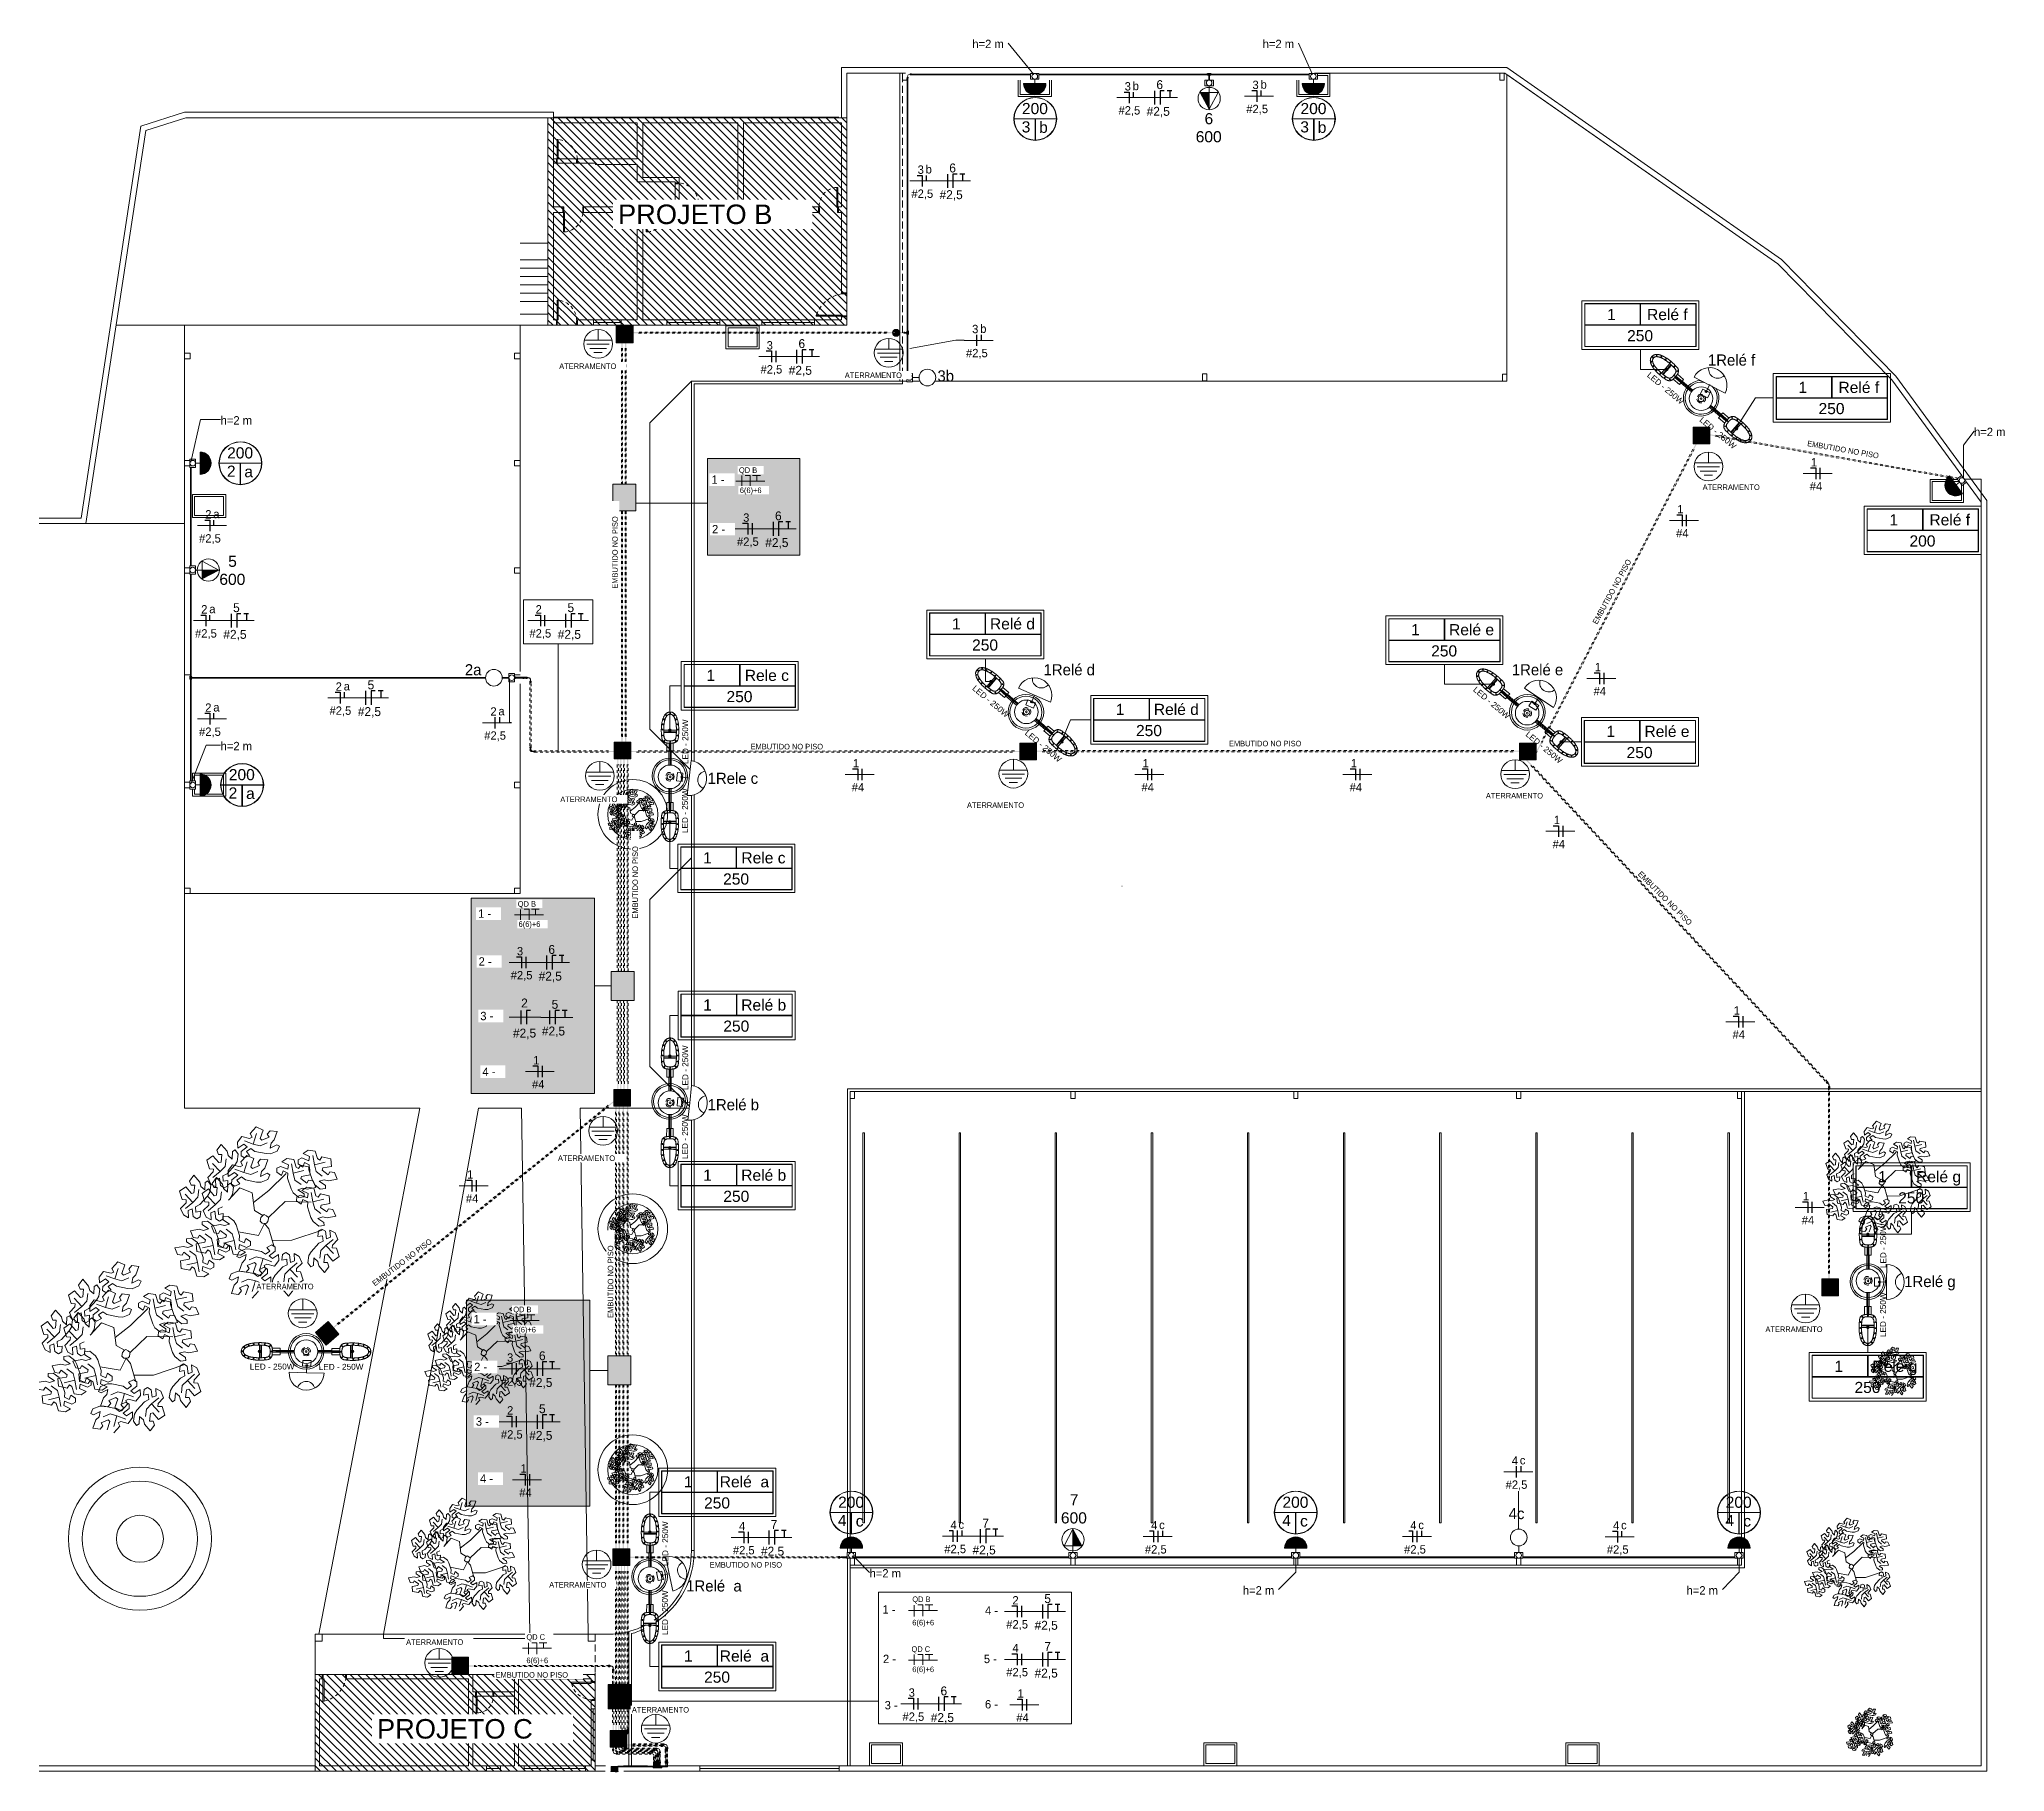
# Model space of a CAD drawing. Header units: metres. Extents: x -12 to 158, y -16 to 62.
# Drawn here: x 25.4 to 95.9, y 0 to 62.2 of the extents above; entities that cross this region are included whole.
import ezdxf

# ---------------------------------------------------------------- set-up
doc = ezdxf.new("R2010")
doc.units = ezdxf.units.M
for name, pattern in [('Hidden', [0.007144, 0.004763, -0.002381]), ('Hidden 1_5', [0.0022, 0.0015, -0.0007]), ('IMPORT-DASHED2 _4_', [0.375, 0.25, -0.125]), ('IMPORT-HIDDEN2 _4_', [0.1875, 0.125, -0.0625])]:
    doc.linetypes.add(name, pattern=pattern)
for name, color, linetype, lineweight in [('A-ANNO-NOTE', 7, 'Continuous', 9), ('A-DETL', 7, 'Continuous', 9), ('A-DETL-GENF', 7, 'Continuous', 9), ('AL_VEGETAÇÃO', 7, 'Continuous', 9), ('ARQ-ELEV6', 7, 'Continuous', 9), ('ARQ-MOB', 7, 'Continuous', 9), ('ARQ-PAR', 7, 'Continuous', 9), ('ARQ-PIS', 7, 'Continuous', 9), ('ARQ-POR', 7, 'Continuous', 9), ('ARQ-PROJ', 7, 'IMPORT-DASHED2 _4_', 9), ('Dispositivos elétricos', 7, 'Continuous', 35), ('E-ELEC-EQPM', 7, 'Continuous', 35), ('E-LITE', 7, 'Continuous', 25), ('E-LITE-EQPM-IDEN', 7, 'Continuous', 9), ('E-LITE-IDEN', 7, 'Continuous', 9), ('E-POWR-CNDT', 7, 'Continuous', 18), ('Espelho e Módulo', 7, 'Continuous', 9), ('G-ANNO-TEXT', 7, 'Continuous', 9), ('Identificadores de dispositivos elétricos', 7, 'Continuous', 9), ('LD_Luminárias', 7, 'Continuous', 9), ('P', 7, 'Continuous', 100), ('VEGETAÇÃO', 7, 'Continuous', 9)]:
    doc.layers.add(name, color=color, linetype=linetype, lineweight=lineweight)
for name, color, linetype, lineweight, true_color in [('A-COTAS', 1, 'Continuous', 9, 0xff0000), ('A-DETL-THIN', 7, 'Continuous', 9, 0xc0c0c0), ('BASE ELETRICO__dwg', 7, 'Continuous', 9, 0x767676), ('COTAS', 7, 'Continuous', 9, 0x666666), ('Fase', 1, 'Continuous', 25, 0xff0000), ('Neutro', 5, 'Continuous', 25, 0x0000ff), ('POSTE', 7, 'Continuous', 9, 0x767676), ('Terra', 3, 'Continuous', 25, 0x00ff00)]:
    doc.layers.add(name, color=color, linetype=linetype, lineweight=lineweight, true_color=true_color)
doc.styles.add('Arial', font='arial.ttf', dxfattribs={"height": 0.000210954})
doc.styles.add('Arial_1', font='arial.ttf', dxfattribs={"height": 0.7})
doc.styles.add('Arial_2', font='arial.ttf', dxfattribs={"height": 0.210954})
doc.styles.add('Arial_3', font='arial.ttf', dxfattribs={"height": 0.4})
doc.styles.add('Century Gothic', font='GOTHIC.TTF', dxfattribs={"height": 0.2})
doc.styles.add('Century Gothic_1', font='GOTHIC.TTF', dxfattribs={"height": 0.3})
doc.styles.add('Century Gothic_2', font='GOTHIC.TTF', dxfattribs={"height": 0.4})
doc.styles.add('Century Gothic_3', font='GOTHIC.TTF', dxfattribs={"height": 0.32})
pattern_1 = [(135, (1.2665, 0), (-0.14142136, -0.14142136), [])]

msp = doc.modelspace()

# ---------------------------------------------------------------- texts
at = {"layer": 'E-LITE-EQPM-IDEN', "attachment_point": 1}
for s, insert, char_height, width, style in [('h=2 m', (58.886, 62.152), 0.3, 1.53924, 'Century Gothic_1'), ('h=2 m', (69.307, 62.152), 0.3, 1.53924, 'Century Gothic_1'), ('3', (68.941, 60.682), 0.3, 0.28861, 'Century Gothic_1'), ('b', (69.23, 60.694), 0.3, 0.35274, 'Century Gothic_1'), ('3', (64.353, 60.63), 0.3, 0.28861, 'Century Gothic_1'), ('b', (64.642, 60.642), 0.3, 0.35274, 'Century Gothic_1'), ('200', (60.665, 59.882), 0.4, 1.15443, 'Arial_3'), ('#2,5', (64.132, 59.767), 0.3, 1.09029, 'Century Gothic_1'), ('#2,5', (68.719, 59.818), 0.3, 1.09029, 'Century Gothic_1'), ('200', (70.665, 59.882), 0.4, 1.15443, 'Arial_3'), ('3', (60.657, 59.224), 0.4, 0.38481, 'Arial_3'), ('b', (61.283, 59.209), 0.4, 0.38481, 'Arial_3'), ('3', (70.657, 59.224), 0.4, 0.38481, 'Arial_3'), ('b', (71.283, 59.209), 0.4, 0.38481, 'Arial_3'), ('3', (56.921, 57.639), 0.3, 0.28861, 'Century Gothic_1'), ('b', (57.209, 57.651), 0.3, 0.35274, 'Century Gothic_1'), ('#2,5', (56.699, 56.776), 0.3, 1.09029, 'Century Gothic_1'), ('1', (81.668, 52.489), 0.4, 0.38481, 'Arial_3'), ('Relé f', (83.105, 52.489), 0.4, 1.82785, 'Arial_3'), ('3', (58.878, 51.919), 0.3, 0.28861, 'Century Gothic_1'), ('b', (59.167, 51.93), 0.3, 0.35274, 'Century Gothic_1'), ('250', (82.389, 51.729), 0.4, 1.15443, 'Arial_3'), ('3', (51.503, 51.334), 0.3, 0.28861, 'Century Gothic_1'), ('#2,5', (58.657, 51.055), 0.3, 1.09029, 'Century Gothic_1'), ('#2,5', (51.282, 50.471), 0.3, 1.09029, 'Century Gothic_1'), ('1', (88.539, 49.873), 0.4, 0.38481, 'Arial_3'), ('Relé f', (89.976, 49.873), 0.4, 1.82785, 'Arial_3'), ('250', (89.26, 49.113), 0.4, 1.15443, 'Arial_3'), ('h=2 m', (31.903, 48.641), 0.3, 1.53924, 'Century Gothic_1'), ('h=2 m', (94.842, 48.225), 0.3, 1.53924, 'Century Gothic_1'), ('200', (32.136, 47.523), 0.4, 1.15443, 'Arial_3'), ('2', (32.128, 46.865), 0.4, 0.38481, 'Arial_3'), ('a', (32.754, 46.849), 0.4, 0.38481, 'Arial_3'), ('#4', (88.945, 46.274), 0.3, 0.65738, 'Century Gothic_1'), ('2', (31.35, 45.267), 0.3, 0.28861, 'Century Gothic_1'), ('a', (31.639, 45.279), 0.3, 0.35274, 'Century Gothic_1'), ('1', (84.19, 45.451), 0.3, 0.28861, 'Century Gothic_1'), ('#4', (84.147, 44.587), 0.3, 0.65738, 'Century Gothic_1'), ('1', (91.804, 45.12), 0.4, 0.38481, 'Arial_3'), ('Relé f', (93.241, 45.12), 0.4, 1.82785, 'Arial_3'), ('#2,5', (31.128, 44.403), 0.3, 1.09029, 'Century Gothic_1'), ('200', (92.525, 44.361), 0.4, 1.15443, 'Arial_3'), ('2', (31.205, 41.857), 0.3, 0.28861, 'Century Gothic_1'), ('a', (31.494, 41.868), 0.3, 0.35274, 'Century Gothic_1'), ('2', (43.209, 41.857), 0.3, 0.28861, 'Century Gothic_1'), ('#2,5', (30.984, 40.993), 0.3, 1.09029, 'Century Gothic_1'), ('#2,5', (42.987, 40.993), 0.3, 1.09029, 'Century Gothic_1'), ('1', (58.154, 41.386), 0.4, 0.38481, 'Arial_3'), ('Relé d', (59.518, 41.386), 0.4, 2.00422, 'Arial_3'), ('1', (74.634, 41.175), 0.4, 0.38481, 'Arial_3'), ('Relé e', (75.998, 41.175), 0.4, 2.00422, 'Arial_3'), ('250', (58.876, 40.626), 0.4, 1.15443, 'Arial_3'), ('250', (75.355, 40.415), 0.4, 1.15443, 'Arial_3'), ('1', (49.34, 39.536), 0.4, 0.38481, 'Arial_3'), ('Rele c', (50.718, 39.536), 0.4, 1.97215, 'Arial_3'), ('1', (81.228, 39.784), 0.3, 0.28861, 'Century Gothic_1'), ('2', (36.032, 39.084), 0.3, 0.28861, 'Century Gothic_1'), ('a', (36.321, 39.096), 0.3, 0.35274, 'Century Gothic_1'), ('#4', (81.185, 38.92), 0.3, 0.65738, 'Century Gothic_1'), ('2', (31.35, 38.328), 0.3, 0.28861, 'Century Gothic_1'), ('a', (31.639, 38.34), 0.3, 0.35274, 'Century Gothic_1'), ('#2,5', (35.811, 38.221), 0.3, 1.09029, 'Century Gothic_1'), ('2', (41.586, 38.19), 0.3, 0.28861, 'Century Gothic_1'), ('a', (41.875, 38.202), 0.3, 0.35274, 'Century Gothic_1'), ('250', (50.061, 38.776), 0.4, 1.15443, 'Arial_3'), ('1', (64.037, 38.316), 0.4, 0.38481, 'Arial_3'), ('Relé d', (65.401, 38.316), 0.4, 2.00422, 'Arial_3'), ('#2,5', (31.128, 37.465), 0.3, 1.09029, 'Century Gothic_1'), ('250', (64.759, 37.556), 0.4, 1.15443, 'Arial_3'), ('1', (81.648, 37.526), 0.4, 0.38481, 'Arial_3'), ('Relé e', (83.012, 37.526), 0.4, 2.00422, 'Arial_3'), ('h=2 m', (31.903, 36.949), 0.3, 1.53924, 'Century Gothic_1'), ('#2,5', (41.365, 37.327), 0.3, 1.09029, 'Century Gothic_1'), ('250', (82.369, 36.767), 0.4, 1.15443, 'Arial_3'), ('1', (54.599, 36.333), 0.3, 0.28861, 'Century Gothic_1'), ('1', (64.998, 36.333), 0.3, 0.28861, 'Century Gothic_1'), ('1', (72.471, 36.333), 0.3, 0.28861, 'Century Gothic_1'), ('2', (32.189, 35.315), 0.4, 0.38481, 'Arial_3'), ('200', (32.197, 35.973), 0.4, 1.15443, 'Arial_3'), ('#4', (54.556, 35.47), 0.3, 0.65738, 'Century Gothic_1'), ('#4', (64.956, 35.47), 0.3, 0.65738, 'Century Gothic_1'), ('#4', (72.429, 35.47), 0.3, 0.65738, 'Century Gothic_1'), ('a', (32.816, 35.299), 0.4, 0.38481, 'Arial_3'), ('1', (79.758, 34.296), 0.3, 0.28861, 'Century Gothic_1'), ('#4', (79.715, 33.432), 0.3, 0.65738, 'Century Gothic_1'), ('1', (49.218, 32.987), 0.4, 0.38481, 'Arial_3'), ('Rele c', (50.596, 32.987), 0.4, 1.97215, 'Arial_3'), ('250', (49.939, 32.227), 0.4, 1.15443, 'Arial_3'), ('3', (42.537, 29.587), 0.3, 0.28861, 'Century Gothic_1'), ('2', (42.689, 27.735), 0.32, 0.30464, 'Century Gothic_3'), ('1', (49.225, 27.706), 0.4, 0.38481, 'Arial_3'), ('Relé b', (50.589, 27.706), 0.4, 2.00422, 'Arial_3'), ('250', (49.946, 26.946), 0.4, 1.15443, 'Arial_3'), ('1', (86.216, 27.459), 0.3, 0.28861, 'Century Gothic_1'), ('#4', (86.174, 26.596), 0.3, 0.65738, 'Century Gothic_1'), ('1', (43.122, 25.672), 0.3, 0.28861, 'Century Gothic_1'), ('#4', (43.08, 24.808), 0.3, 0.65738, 'Century Gothic_1'), ('1', (40.747, 21.572), 0.3, 0.28861, 'Century Gothic_1'), ('1', (49.225, 21.597), 0.4, 0.38481, 'Arial_3'), ('Relé b', (50.589, 21.597), 0.4, 2.00422, 'Arial_3'), ('1', (91.398, 21.542), 0.4, 0.38481, 'Arial_3'), ('Relé g', (92.762, 21.542), 0.4, 2.00422, 'Arial_3'), ('#4', (40.705, 20.708), 0.3, 0.65738, 'Century Gothic_1'), ('250', (49.946, 20.837), 0.4, 1.15443, 'Arial_3'), ('1', (88.7, 20.798), 0.3, 0.28861, 'Century Gothic_1'), ('250', (92.119, 20.782), 0.4, 1.15443, 'Arial_3'), ('#4', (88.658, 19.934), 0.3, 0.65738, 'Century Gothic_1'), ('3', (42.184, 14.999), 0.3, 0.28861, 'Century Gothic_1'), ('1', (89.83, 14.737), 0.4, 0.38481, 'Arial_3'), ('Relé g', (91.193, 14.737), 0.4, 2.00422, 'Arial_3'), ('250', (90.551, 13.977), 0.4, 1.15443, 'Arial_3'), ('4', (78.249, 11.302), 0.3, 0.28861, 'Century Gothic_1'), ('1', (42.665, 11.019), 0.3, 0.28861, 'Century Gothic_1'), ('1', (48.534, 10.591), 0.4, 0.38481, 'Arial_3'), ('Relé  a', (49.819, 10.591), 0.4, 2.19662, 'Arial_3'), ('c', (78.538, 11.314), 0.3, 0.33671, 'Century Gothic_1'), ('#4', (42.623, 10.155), 0.3, 0.65738, 'Century Gothic_1'), ('#2,5', (78.028, 10.438), 0.3, 1.09029, 'Century Gothic_1'), ('250', (49.255, 9.831), 0.4, 1.15443, 'Arial_3'), ('4', (54.059, 9.2), 0.4, 0.38481, 'Arial_3'), ('200', (54.067, 9.857), 0.4, 1.15443, 'Arial_3'), ('4', (70.009, 9.2), 0.4, 0.38481, 'Arial_3'), ('200', (70.017, 9.857), 0.4, 1.15443, 'Arial_3'), ('4', (85.919, 9.2), 0.4, 0.38481, 'Arial_3'), ('200', (85.928, 9.857), 0.4, 1.15443, 'Arial_3'), ('4', (50.511, 8.949), 0.3, 0.28861, 'Century Gothic_1'), ('c', (54.699, 9.184), 0.4, 0.35274, 'Arial_3'), ('4', (58.101, 8.992), 0.3, 0.28861, 'Century Gothic_1'), ('c', (58.389, 9.004), 0.3, 0.33671, 'Century Gothic_1'), ('4', (65.302, 8.979), 0.3, 0.28861, 'Century Gothic_1'), ('c', (65.591, 8.991), 0.3, 0.33671, 'Century Gothic_1'), ('c', (70.649, 9.184), 0.4, 0.35274, 'Arial_3'), ('4', (74.605, 8.979), 0.3, 0.28861, 'Century Gothic_1'), ('c', (74.894, 8.991), 0.3, 0.33671, 'Century Gothic_1'), ('4', (81.883, 8.973), 0.3, 0.28861, 'Century Gothic_1'), ('c', (82.171, 8.985), 0.3, 0.33671, 'Century Gothic_1'), ('c', (86.559, 9.184), 0.4, 0.35274, 'Arial_3'), ('#2,5', (57.879, 8.128), 0.3, 1.09029, 'Century Gothic_1'), ('#2,5', (65.08, 8.115), 0.3, 1.09029, 'Century Gothic_1'), ('#2,5', (74.384, 8.115), 0.3, 1.09029, 'Century Gothic_1'), ('#2,5', (81.661, 8.11), 0.3, 1.09029, 'Century Gothic_1'), ('h=2 m', (55.198, 7.256), 0.3, 1.53924, 'Century Gothic_1'), ('h=2 m', (68.596, 6.643), 0.3, 1.53924, 'Century Gothic_1'), ('h=2 m', (84.524, 6.643), 0.3, 1.53924, 'Century Gothic_1'), ('1', (48.534, 4.338), 0.4, 0.38481, 'Arial_3'), ('Relé  a', (49.819, 4.338), 0.4, 2.19662, 'Arial_3'), ('250', (49.255, 3.578), 0.4, 1.15443, 'Arial_3'), ('1', (60.508, 2.941), 0.3, 0.28861, 'Century Gothic_1')]:
    msp.add_mtext(s, dxfattribs=dict(at, insert=insert, char_height=char_height, width=width, style=style))
at = {"layer": 'E-LITE-IDEN', "char_height": 0.4, "attachment_point": 1, "style": 'Century Gothic_2'}
for s, insert, width in [('1Relé f', (85.29, 50.856), 2.26076), ('3b', (57.633, 50.285), 0.84979), ('2a', (40.669, 39.738), 0.84979), ('1Relé d', (61.443, 39.738), 2.50126), ('1Relé e', (78.251, 39.738), 2.48523), ('1Rele c', (49.384, 35.842), 2.48523), ('1Relé b', (49.384, 24.127), 2.50126), ('1Relé g', (92.337, 17.78), 2.50126), ('4c', (78.139, 9.449), 0.83375), ('1Relé  a', (48.614, 6.853), 2.69367)]:
    msp.add_mtext(s, dxfattribs=dict(at, insert=insert, width=width))
at = {"layer": 'G-ANNO-TEXT', "char_height": 0.211, "width": 1.87595, "attachment_point": 1, "style": 'Arial_2'}
for insert, rotation in [((83.22, 50.242), 319.97403), ((85.103, 48.637), 319.97403), ((59, 39), 319.97403), ((76.977, 38.953), 319.97403), ((48.478, 36.15), 90.24437), ((60.884, 37.395), 319.97403), ((78.86, 37.348), 319.97403), ((48.47, 33.675), 90.24437), ((48.478, 24.45), 90.24437), ((48.47, 21.975), 90.24437), ((91.48, 18.058), 90.24437), ((91.473, 15.584), 90.24437), ((32.948, 14.627), 0.24437), ((35.423, 14.619), 0.24437), ((47.759, 7.365), 90.24437), ((47.752, 4.89), 90.24437)]:
    msp.add_mtext('LED - 250W', dxfattribs=dict(at, insert=insert, rotation=rotation))
at = {"layer": 'Identificadores de dispositivos elétricos', "attachment_point": 1}
for s, insert, char_height, width, style in [('6', (65.492, 60.701), 0.32, 0.30464, 'Century Gothic_3'), ('#2,5', (65.142, 59.742), 0.32, 1.15443, 'Century Gothic_3'), ('6', (67.221, 59.519), 0.4, 0.38481, 'Arial_3'), ('600', (66.903, 58.871), 0.4, 1.15443, 'Arial_3'), ('6', (58.058, 57.709), 0.32, 0.30464, 'Century Gothic_3'), ('#2,5', (57.708, 56.75), 0.32, 1.15443, 'Century Gothic_3'), ('6', (52.644, 51.405), 0.32, 0.30464, 'Century Gothic_3'), ('#2,5', (52.294, 50.446), 0.32, 1.15443, 'Century Gothic_3'), ('6', (51.802, 45.221), 0.32, 0.30464, 'Century Gothic_3'), ('#2,5', (51.452, 44.262), 0.32, 1.15443, 'Century Gothic_3'), ('5', (32.173, 43.632), 0.4, 0.38481, 'Arial_3'), ('600', (31.856, 42.984), 0.4, 1.15443, 'Arial_3'), ('5', (32.35, 41.927), 0.32, 0.30464, 'Century Gothic_3'), ('5', (44.353, 41.927), 0.32, 0.30464, 'Century Gothic_3'), ('#2,5', (32, 40.968), 0.32, 1.15443, 'Century Gothic_3'), ('#2,5', (44.003, 40.968), 0.32, 1.15443, 'Century Gothic_3'), ('5', (37.177, 39.155), 0.32, 0.30464, 'Century Gothic_3'), ('#2,5', (36.827, 38.196), 0.32, 1.15443, 'Century Gothic_3'), ('6', (43.668, 29.658), 0.32, 0.30464, 'Century Gothic_3'), ('#2,5', (43.318, 28.699), 0.32, 1.15443, 'Century Gothic_3'), ('5', (43.783, 27.689), 0.32, 0.30464, 'Century Gothic_3'), ('#2,5', (43.433, 26.73), 0.32, 1.15443, 'Century Gothic_3'), ('6', (43.329, 15.074), 0.32, 0.30464, 'Century Gothic_3'), ('#2,5', (42.979, 14.115), 0.32, 1.15443, 'Century Gothic_3'), ('5', (43.329, 13.174), 0.32, 0.30464, 'Century Gothic_3'), ('#2,5', (42.979, 12.215), 0.32, 1.15443, 'Century Gothic_3'), ('7', (62.382, 9.943), 0.4, 0.38481, 'Arial_3'), ('600', (62.064, 9.295), 0.4, 1.15443, 'Arial_3'), ('7', (51.648, 9.019), 0.32, 0.30464, 'Century Gothic_3'), ('7', (59.242, 9.062), 0.32, 0.30464, 'Century Gothic_3'), ('#2,5', (58.892, 8.103), 0.32, 1.15443, 'Century Gothic_3'), ('5', (61.469, 6.358), 0.32, 0.30464, 'Century Gothic_3'), ('#2,5', (61.119, 5.399), 0.32, 1.15443, 'Century Gothic_3'), ('7', (61.469, 4.643), 0.32, 0.30464, 'Century Gothic_3'), ('#2,5', (61.119, 3.684), 0.32, 1.15443, 'Century Gothic_3'), ('6', (57.743, 3.045), 0.32, 0.30464, 'Century Gothic_3'), ('#2,5', (57.393, 2.086), 0.32, 1.15443, 'Century Gothic_3')]:
    msp.add_mtext(s, dxfattribs=dict(at, insert=insert, char_height=char_height, width=width, style=style))

# ---------------------------------------------------------------- blocks, each defined once
blk = doc.blocks.new('BASE ELETRICO__dwg-8227098-PLANTA BAIXA - PLANTA GERAL')
at = {"color": 252, "lineweight": 9, "true_color": 0x8e8e8e}
for p, q in [((47.096, 56.252), (46.946, 56.252)), ((52.916, 52.202), (53.066, 52.202)), ((55.733, 49.902), (55.466, 49.902)), ((92.004, 46.369), (92.578, 46.369)), ((92.788, 46.369), (92.986, 46.369)), ((41.386, 39.031), (41.386, 31.502)), ((29.623, 35.552), (29.623, 35.824)), ((47.536, 35.031), (47.536, 24.615)), ((47.536, 24.615), (47.536, 35.031)), ((47.636, 35.053), (47.636, 24.598)), ((85.233, 8.398), (85.233, 24.4)), ((85.333, 8.36), (85.333, 24.4)), ((47.636, 23.387), (47.636, 7.92)), ((47.636, 7.919), (47.536, 7.919)), ((53.233, 7.85), (53.233, 8.01)), ((85.233, 7.85), (85.233, 8.01)), ((53.233, 7.4), (53.233, 7.65)), ((53.233, 7.4), (85.233, 7.4)), ((85.233, 7.4), (85.233, 7.65)), ((45.283, 3.116), (45.283, 5.016)), ((45.283, 5.014), (45.283, 3.116)), ((45.383, 3.116), (45.383, 4.939)), ((44.008, 2.243), (44.008, 0.4)), ((45.383, 0.2), (45.383, 2.238)), ((40.183, 0.1), (40.683, 0.1)), ((41.533, 0.1), (43.733, 0.1)), ((45.283, 0.2), (45.957, 0.2)), ((47.833, 0.1), (52.833, 0.1))]:
    blk.add_line(p, q, dxfattribs=at)
at = {"color": 252, "lineweight": 9, "true_color": 0x8e8e8e, "flags": 128}
for points in [[(55.016, 60.952), (55.016, 49.902), (55.109, 49.902), (55.109, 49.802), (47.636, 49.802), (47.636, 36.252)], [(93.131, 46.511), (90.618, 49.949), (86.529, 54.114), (76.801, 60.906), (76.801, 49.902), (76.465, 49.902), (56.278, 49.902)], [(60.456, 60.695), (60.456, 60.112), (59.264, 60.112), (59.264, 60.695)], [(70.01, 60.936), (70.456, 60.936), (70.456, 60.112), (69.264, 60.112), (69.264, 60.695)], [(41.386, 31.502), (29.336, 31.502), (29.336, 51.902), (41.386, 51.902), (41.386, 39.473)], [(47.536, 49.902), (46.036, 48.402), (46.036, 37.407), (47.488, 35.955)], [(55.266, 49.902), (55.116, 49.902), (55.109, 49.902), (53.116, 49.902), (47.536, 49.902), (47.536, 36.274)], [(47.536, 36.274), (47.536, 49.902), (55.016, 49.902)], [(53.233, 8.407), (53.233, 24.4), (56.233, 24.4), (93.833, 24.4), (93.833, 45.55), (93.308, 46.268)], [(93.197, 46.188), (93.197, 45.545), (92.004, 45.545), (92.004, 46.369)], [(29.623, 35.824), (30.816, 35.824), (30.816, 35), (29.623, 35), (29.623, 35.252)], [(47.462, 23.876), (46.036, 25.302), (46.036, 31.289), (47.536, 32.789)], [(53.233, 7.3), (85.333, 7.3), (85.333, 8.01)], [(46.67, 0.2), (47.833, 0.2), (53.235, 0.2), (53.233, 0.988), (53.233, 7.4)]]:
    blk.add_lwpolyline(points, dxfattribs=at)
for points in [[(48.775, 51.88), (49.967, 51.88), (49.967, 51.056), (48.775, 51.056)], [(29.623, 45.824), (30.816, 45.824), (30.816, 45), (29.623, 45)], [(47.536, 23.369), (47.536, 7.92)], [(53.742, 8.914), (53.692, 8.914), (53.692, 22.914), (53.742, 22.914)], [(57.192, 8.914), (57.142, 8.914), (57.142, 22.914), (57.192, 22.914)], [(60.642, 8.914), (60.592, 8.914), (60.592, 22.914), (60.642, 22.914)], [(64.092, 8.914), (64.042, 8.914), (64.042, 22.914), (64.092, 22.914)], [(67.542, 8.914), (67.492, 8.914), (67.492, 22.914), (67.542, 22.914)], [(70.992, 8.914), (70.942, 8.914), (70.942, 22.914), (70.992, 22.914)], [(74.442, 8.914), (74.392, 8.914), (74.392, 22.914), (74.442, 22.914)], [(77.892, 8.914), (77.842, 8.914), (77.842, 22.914), (77.892, 22.914)], [(81.342, 8.914), (81.292, 8.914), (81.292, 22.914), (81.342, 22.914)], [(84.792, 8.914), (84.742, 8.914), (84.742, 22.914), (84.792, 22.914)], [(45.283, 2.238), (45.283, 0.2)], [(53.922, 1.024), (55.115, 1.024), (55.115, 0.2), (53.922, 0.2)], [(65.922, 1.024), (67.115, 1.024), (67.115, 0.2), (65.922, 0.2)], [(78.922, 1.024), (80.115, 1.024), (80.115, 0.2), (78.922, 0.2)]]:
    blk.add_lwpolyline(points, close=True, dxfattribs=at)
at = {"color": 252, "lineweight": 9, "true_color": 0x8e8e8e}
for centre, radius in [((59.541, 38.013), 0.639), ((77.541, 38.013), 0.639), ((46.759, 35.727), 0.639), ((45.43, 34.348), 1.25), ((45.43, 34.348), 0.9), ((46.751, 24.043), 0.639), ((45.43, 19.475), 1.25), ((45.43, 19.475), 0.9), ((89.763, 17.575), 0.639), ((33.704, 15.07), 0.639), ((45.43, 10.824), 1.25), ((45.43, 10.824), 0.9), ((46.033, 6.987), 0.639)]:
    blk.add_circle(centre, radius, dxfattribs=at)
for centre, radius, start, end in [((83.78, 49.285), 0.639, 91.8086, 0), ((83.78, 49.285), 0.639, 0, 33.9273), ((44.539, 7.919), 2.997, 303.60725, 0.01787), ((44.536, 7.92), 3, 303.64192, 360), ((44.539, 7.919), 3.097, 303.73592, 0.01787), ((44.539, 7.919), 2.997, 284.3743, 296.98156), ((44.536, 7.92), 3, 284.41479, 297.01233), ((44.539, 7.919), 3.097, 285.81467, 294.79439)]:
    blk.add_arc(centre, radius, start, end, dxfattribs=at)
at = {"layer": 'AL_VEGETAÇÃO', "color": 252, "true_color": 0x8e8e8e, "flags": 128}
for points in [[(44.798, 34.455), (44.753, 34.434), (44.758, 34.379), (44.806, 34.387), (44.801, 34.33), (44.766, 34.311), (44.73, 34.334), (44.719, 34.411), (44.678, 34.395), (44.683, 34.322), (44.631, 34.35), (44.603, 34.417), (44.657, 34.473), (44.66, 34.502), (44.619, 34.505), (44.591, 34.591), (44.654, 34.636), (44.712, 34.568), (44.736, 34.574), (44.745, 34.651), (44.71, 34.651), (44.694, 34.693), (44.738, 34.752), (44.796, 34.683), (44.808, 34.64), (44.848, 34.604), (44.852, 34.68), (44.878, 34.696), (44.909, 34.653), (44.899, 34.58), (44.874, 34.541)], [(45.074, 34.768), (45.03, 34.747), (45.034, 34.692), (45.082, 34.7), (45.077, 34.643), (45.042, 34.624), (45.006, 34.647), (44.996, 34.724), (44.955, 34.708), (44.96, 34.635), (44.907, 34.663), (44.879, 34.73), (44.934, 34.787), (44.936, 34.815), (44.895, 34.818), (44.867, 34.904), (44.93, 34.949), (44.989, 34.881), (45.012, 34.887), (45.021, 34.964), (44.986, 34.964), (44.97, 35.007), (45.014, 35.065), (45.073, 34.997), (45.084, 34.953), (45.124, 34.917), (45.129, 34.993), (45.154, 35.009), (45.186, 34.966), (45.176, 34.893), (45.151, 34.854)], [(45.259, 34.707), (45.218, 34.735), (45.173, 34.704), (45.204, 34.666), (45.152, 34.642), (45.118, 34.663), (45.12, 34.706), (45.181, 34.753), (45.147, 34.781), (45.086, 34.74), (45.084, 34.799), (45.128, 34.857), (45.205, 34.838), (45.231, 34.85), (45.213, 34.887), (45.273, 34.954), (45.344, 34.922), (45.314, 34.838), (45.331, 34.82), (45.402, 34.851), (45.385, 34.881), (45.413, 34.917), (45.486, 34.907), (45.456, 34.823), (45.424, 34.791), (45.413, 34.738), (45.481, 34.772), (45.508, 34.758), (45.486, 34.709), (45.418, 34.682), (45.372, 34.684)], [(45.355, 34.995), (45.315, 35.023), (45.269, 34.992), (45.3, 34.954), (45.248, 34.93), (45.215, 34.951), (45.217, 34.994), (45.278, 35.041), (45.244, 35.069), (45.182, 35.028), (45.18, 35.087), (45.225, 35.145), (45.301, 35.126), (45.327, 35.138), (45.309, 35.175), (45.37, 35.242), (45.44, 35.21), (45.41, 35.125), (45.427, 35.108), (45.499, 35.139), (45.481, 35.169), (45.51, 35.205), (45.582, 35.195), (45.552, 35.111), (45.52, 35.079), (45.509, 35.026), (45.577, 35.06), (45.604, 35.046), (45.583, 34.997), (45.514, 34.97), (45.468, 34.972)], [(45.687, 34.724), (45.691, 34.773), (45.641, 34.796), (45.624, 34.751), (45.577, 34.783), (45.578, 34.823), (45.616, 34.843), (45.688, 34.814), (45.695, 34.857), (45.629, 34.889), (45.679, 34.921), (45.752, 34.912), (45.773, 34.836), (45.797, 34.819), (45.82, 34.853), (45.908, 34.835), (45.916, 34.758), (45.827, 34.741), (45.821, 34.718), (45.883, 34.671), (45.901, 34.702), (45.946, 34.694), (45.974, 34.627), (45.886, 34.611), (45.842, 34.622), (45.791, 34.606), (45.855, 34.564), (45.856, 34.533), (45.803, 34.528), (45.745, 34.573), (45.723, 34.614)], [(45.888, 34.433), (45.892, 34.482), (45.842, 34.505), (45.826, 34.46), (45.778, 34.492), (45.78, 34.532), (45.818, 34.552), (45.889, 34.523), (45.896, 34.566), (45.83, 34.599), (45.881, 34.63), (45.953, 34.621), (45.975, 34.545), (45.998, 34.529), (46.021, 34.562), (46.11, 34.544), (46.117, 34.467), (46.029, 34.45), (46.022, 34.427), (46.085, 34.38), (46.102, 34.411), (46.147, 34.404), (46.175, 34.336), (46.087, 34.32), (46.043, 34.331), (45.992, 34.315), (46.056, 34.273), (46.057, 34.243), (46.004, 34.237), (45.946, 34.282), (45.924, 34.323)], [(45.903, 34.809), (45.907, 34.858), (45.857, 34.881), (45.84, 34.836), (45.793, 34.868), (45.794, 34.908), (45.832, 34.928), (45.904, 34.899), (45.911, 34.942), (45.845, 34.975), (45.895, 35.006), (45.967, 34.997), (45.989, 34.921), (46.013, 34.905), (46.036, 34.939), (46.124, 34.92), (46.132, 34.843), (46.043, 34.826), (46.037, 34.803), (46.099, 34.756), (46.117, 34.787), (46.161, 34.78), (46.19, 34.712), (46.101, 34.696), (46.058, 34.707), (46.007, 34.691), (46.07, 34.649), (46.072, 34.619), (46.019, 34.613), (45.961, 34.658), (45.939, 34.699)], [(44.83, 33.919), (44.826, 33.869), (44.876, 33.846), (44.893, 33.891), (44.94, 33.859), (44.939, 33.819), (44.901, 33.799), (44.829, 33.828), (44.822, 33.785), (44.888, 33.753), (44.838, 33.721), (44.766, 33.73), (44.744, 33.806), (44.72, 33.823), (44.697, 33.789), (44.609, 33.807), (44.601, 33.884), (44.69, 33.901), (44.696, 33.924), (44.634, 33.971), (44.616, 33.94), (44.572, 33.948), (44.543, 34.015), (44.631, 34.032), (44.675, 34.02), (44.726, 34.036), (44.663, 34.078), (44.661, 34.109), (44.714, 34.114), (44.772, 34.069), (44.794, 34.028)], [(44.989, 34.092), (44.985, 34.043), (45.035, 34.019), (45.052, 34.065), (45.099, 34.032), (45.098, 33.992), (45.06, 33.973), (44.988, 34.002), (44.981, 33.959), (45.047, 33.926), (44.997, 33.894), (44.924, 33.904), (44.903, 33.98), (44.879, 33.996), (44.856, 33.962), (44.768, 33.981), (44.76, 34.058), (44.849, 34.074), (44.855, 34.097), (44.793, 34.144), (44.775, 34.114), (44.73, 34.121), (44.702, 34.189), (44.79, 34.205), (44.834, 34.193), (44.885, 34.21), (44.822, 34.251), (44.82, 34.282), (44.873, 34.288), (44.931, 34.242), (44.953, 34.201)], [(45.201, 34.14), (45.197, 34.091), (45.247, 34.067), (45.264, 34.113), (45.311, 34.08), (45.309, 34.041), (45.271, 34.021), (45.2, 34.05), (45.193, 34.007), (45.259, 33.974), (45.209, 33.943), (45.136, 33.952), (45.115, 34.028), (45.091, 34.044), (45.068, 34.01), (44.979, 34.029), (44.972, 34.106), (45.061, 34.122), (45.067, 34.146), (45.005, 34.192), (44.987, 34.162), (44.942, 34.169), (44.914, 34.237), (45.002, 34.253), (45.046, 34.241), (45.097, 34.258), (45.033, 34.3), (45.032, 34.33), (45.085, 34.336), (45.143, 34.29), (45.165, 34.249)], [(45.422, 33.98), (45.463, 33.952), (45.508, 33.984), (45.477, 34.021), (45.529, 34.046), (45.562, 34.024), (45.561, 33.982), (45.5, 33.934), (45.534, 33.907), (45.595, 33.947), (45.597, 33.888), (45.553, 33.83), (45.476, 33.849), (45.45, 33.837), (45.468, 33.8), (45.408, 33.733), (45.337, 33.765), (45.367, 33.85), (45.35, 33.867), (45.279, 33.836), (45.296, 33.806), (45.268, 33.771), (45.195, 33.78), (45.225, 33.865), (45.257, 33.897), (45.268, 33.949), (45.2, 33.915), (45.173, 33.929), (45.195, 33.978), (45.263, 34.005), (45.309, 34.004)], [(45.474, 34.268), (45.486, 34.283), (45.492, 34.314), (45.493, 34.323), (45.473, 34.34), (45.449, 34.354), (45.435, 34.346), (45.416, 34.324), (45.409, 34.286), (45.431, 34.266), (45.454, 34.264)], [(45.638, 33.824), (45.683, 33.845), (45.678, 33.9), (45.63, 33.892), (45.635, 33.949), (45.67, 33.968), (45.706, 33.945), (45.717, 33.868), (45.757, 33.884), (45.753, 33.957), (45.805, 33.929), (45.833, 33.862), (45.778, 33.805), (45.776, 33.777), (45.817, 33.774), (45.845, 33.688), (45.782, 33.643), (45.724, 33.711), (45.7, 33.705), (45.691, 33.628), (45.726, 33.628), (45.742, 33.586), (45.698, 33.527), (45.64, 33.595), (45.628, 33.639), (45.588, 33.675), (45.584, 33.599), (45.558, 33.583), (45.526, 33.626), (45.537, 33.699), (45.561, 33.738)], [(46.003, 34.064), (46.047, 34.085), (46.043, 34.14), (45.995, 34.131), (45.999, 34.189), (46.034, 34.207), (46.071, 34.184), (46.081, 34.108), (46.122, 34.123), (46.117, 34.197), (46.17, 34.169), (46.198, 34.102), (46.143, 34.045), (46.141, 34.016), (46.182, 34.013), (46.21, 33.927), (46.147, 33.883), (46.088, 33.951), (46.065, 33.945), (46.055, 33.867), (46.091, 33.867), (46.107, 33.825), (46.062, 33.767), (46.004, 33.835), (45.992, 33.879), (45.953, 33.915), (45.948, 33.839), (45.922, 33.822), (45.891, 33.865), (45.901, 33.938), (45.926, 33.978)], [(90.04, 22.752), (89.945, 22.818), (89.84, 22.745), (89.912, 22.658), (89.791, 22.6), (89.713, 22.649), (89.717, 22.749), (89.859, 22.859), (89.78, 22.924), (89.637, 22.829), (89.633, 22.967), (89.736, 23.102), (89.914, 23.058), (89.974, 23.086), (89.933, 23.172), (90.074, 23.329), (90.238, 23.254), (90.168, 23.057), (90.208, 23.017), (90.374, 23.088), (90.334, 23.158), (90.4, 23.241), (90.57, 23.219), (90.5, 23.022), (90.425, 22.948), (90.399, 22.825), (90.558, 22.905), (90.62, 22.872), (90.57, 22.758), (90.411, 22.694), (90.303, 22.698)], [(31.864, 22.251), (31.72, 22.351), (31.56, 22.24), (31.67, 22.108), (31.486, 22.021), (31.367, 22.095), (31.373, 22.246), (31.589, 22.414), (31.469, 22.512), (31.252, 22.367), (31.245, 22.578), (31.402, 22.783), (31.672, 22.715), (31.764, 22.758), (31.701, 22.889), (31.915, 23.127), (32.164, 23.013), (32.058, 22.713), (32.119, 22.653), (32.372, 22.761), (32.309, 22.868), (32.41, 22.993), (32.668, 22.961), (32.562, 22.661), (32.449, 22.548), (32.409, 22.362), (32.65, 22.483), (32.745, 22.433), (32.669, 22.26), (32.427, 22.163), (32.264, 22.169)], [(89.385, 22.223), (89.281, 22.174), (89.292, 22.046), (89.404, 22.065), (89.393, 21.932), (89.311, 21.888), (89.227, 21.942), (89.202, 22.12), (89.107, 22.084), (89.118, 21.913), (88.996, 21.978), (88.93, 22.135), (89.058, 22.267), (89.064, 22.333), (88.968, 22.341), (88.903, 22.541), (89.05, 22.645), (89.186, 22.486), (89.24, 22.501), (89.262, 22.681), (89.18, 22.681), (89.142, 22.779), (89.246, 22.916), (89.382, 22.756), (89.409, 22.655), (89.502, 22.571), (89.512, 22.748), (89.572, 22.785), (89.646, 22.685), (89.621, 22.516), (89.564, 22.424)], [(89.815, 22.081), (89.721, 22.147), (89.615, 22.074), (89.688, 21.986), (89.567, 21.929), (89.488, 21.978), (89.492, 22.078), (89.634, 22.188), (89.555, 22.252), (89.413, 22.158), (89.408, 22.296), (89.511, 22.431), (89.689, 22.386), (89.75, 22.415), (89.708, 22.501), (89.849, 22.658), (90.013, 22.583), (89.943, 22.385), (89.983, 22.345), (90.15, 22.417), (90.109, 22.487), (90.175, 22.57), (90.345, 22.548), (90.275, 22.351), (90.201, 22.276), (90.174, 22.154), (90.333, 22.233), (90.396, 22.2), (90.346, 22.087), (90.186, 22.023), (90.078, 22.027)], [(90.813, 22.12), (90.823, 22.234), (90.707, 22.289), (90.668, 22.183), (90.557, 22.259), (90.561, 22.351), (90.649, 22.398), (90.816, 22.33), (90.832, 22.43), (90.678, 22.506), (90.796, 22.58), (90.964, 22.558), (91.015, 22.381), (91.07, 22.343), (91.124, 22.422), (91.33, 22.378), (91.347, 22.199), (91.141, 22.161), (91.126, 22.106), (91.271, 21.998), (91.312, 22.068), (91.416, 22.052), (91.483, 21.894), (91.277, 21.856), (91.175, 21.883), (91.056, 21.845), (91.204, 21.747), (91.207, 21.677), (91.084, 21.663), (90.949, 21.769), (90.898, 21.864)], [(91.316, 22.318), (91.326, 22.433), (91.21, 22.488), (91.171, 22.381), (91.06, 22.457), (91.063, 22.55), (91.152, 22.596), (91.319, 22.528), (91.335, 22.629), (91.181, 22.705), (91.299, 22.778), (91.467, 22.757), (91.518, 22.58), (91.573, 22.542), (91.627, 22.621), (91.833, 22.577), (91.85, 22.398), (91.644, 22.359), (91.629, 22.305), (91.774, 22.196), (91.815, 22.267), (91.919, 22.251), (91.986, 22.093), (91.78, 22.055), (91.678, 22.082), (91.559, 22.044), (91.707, 21.946), (91.71, 21.875), (91.587, 21.862), (91.452, 21.968), (91.401, 22.063)], [(30.87, 21.448), (30.712, 21.374), (30.728, 21.179), (30.897, 21.209), (30.881, 21.006), (30.757, 20.939), (30.629, 21.021), (30.592, 21.292), (30.447, 21.237), (30.464, 20.977), (30.278, 21.076), (30.179, 21.313), (30.373, 21.514), (30.381, 21.615), (30.236, 21.626), (30.137, 21.931), (30.36, 22.089), (30.567, 21.847), (30.65, 21.869), (30.683, 22.143), (30.559, 22.143), (30.501, 22.292), (30.658, 22.499), (30.864, 22.257), (30.906, 22.103), (31.046, 21.976), (31.063, 22.244), (31.154, 22.302), (31.265, 22.15), (31.228, 21.892), (31.141, 21.753)], [(31.522, 21.232), (31.379, 21.332), (31.219, 21.221), (31.329, 21.089), (31.145, 21.001), (31.025, 21.076), (31.032, 21.227), (31.248, 21.395), (31.128, 21.492), (30.911, 21.348), (30.904, 21.559), (31.06, 21.763), (31.331, 21.696), (31.423, 21.739), (31.36, 21.87), (31.574, 22.108), (31.823, 21.994), (31.717, 21.694), (31.777, 21.634), (32.03, 21.742), (31.968, 21.849), (32.069, 21.974), (32.327, 21.941), (32.22, 21.642), (32.107, 21.529), (32.067, 21.343), (32.308, 21.464), (32.404, 21.413), (32.328, 21.241), (32.086, 21.144), (31.922, 21.15)], [(33.038, 21.291), (33.053, 21.465), (32.876, 21.548), (32.817, 21.386), (32.649, 21.502), (32.654, 21.643), (32.789, 21.713), (33.042, 21.609), (33.066, 21.762), (32.833, 21.878), (33.012, 21.99), (33.267, 21.956), (33.344, 21.688), (33.427, 21.63), (33.509, 21.75), (33.822, 21.684), (33.848, 21.411), (33.535, 21.353), (33.513, 21.271), (33.733, 21.106), (33.795, 21.213), (33.954, 21.188), (34.055, 20.948), (33.742, 20.891), (33.587, 20.932), (33.407, 20.874), (33.631, 20.726), (33.636, 20.618), (33.448, 20.597), (33.243, 20.758), (33.167, 20.903)], [(33.802, 21.592), (33.816, 21.766), (33.64, 21.849), (33.581, 21.688), (33.413, 21.804), (33.418, 21.944), (33.552, 22.014), (33.805, 21.911), (33.83, 22.064), (33.597, 22.18), (33.775, 22.291), (34.031, 22.258), (34.108, 21.99), (34.191, 21.932), (34.273, 22.052), (34.586, 21.985), (34.612, 21.713), (34.299, 21.655), (34.277, 21.572), (34.497, 21.407), (34.559, 21.515), (34.717, 21.49), (34.818, 21.25), (34.505, 21.192), (34.351, 21.234), (34.171, 21.176), (34.395, 21.027), (34.399, 20.92), (34.212, 20.899), (34.007, 21.06), (33.93, 21.205)], [(88.741, 21.493), (88.637, 21.444), (88.647, 21.316), (88.759, 21.335), (88.748, 21.202), (88.666, 21.158), (88.582, 21.212), (88.558, 21.39), (88.463, 21.354), (88.473, 21.183), (88.351, 21.248), (88.286, 21.404), (88.414, 21.537), (88.419, 21.603), (88.324, 21.611), (88.258, 21.811), (88.405, 21.915), (88.541, 21.756), (88.596, 21.771), (88.617, 21.951), (88.536, 21.951), (88.498, 22.049), (88.601, 22.186), (88.737, 22.026), (88.764, 21.924), (88.857, 21.841), (88.868, 22.018), (88.928, 22.055), (89.001, 21.955), (88.977, 21.786), (88.92, 21.694)], [(91.282, 21.442), (91.292, 21.556), (91.176, 21.611), (91.137, 21.505), (91.027, 21.581), (91.03, 21.673), (91.118, 21.72), (91.285, 21.652), (91.301, 21.752), (91.147, 21.828), (91.265, 21.902), (91.433, 21.88), (91.484, 21.703), (91.539, 21.665), (91.593, 21.744), (91.799, 21.701), (91.816, 21.521), (91.61, 21.483), (91.595, 21.428), (91.74, 21.32), (91.781, 21.39), (91.885, 21.374), (91.952, 21.216), (91.746, 21.178), (91.644, 21.205), (91.525, 21.167), (91.673, 21.07), (91.676, 20.999), (91.553, 20.985), (91.418, 21.091), (91.367, 21.186)], [(29.891, 20.339), (29.733, 20.265), (29.749, 20.071), (29.919, 20.1), (29.902, 19.897), (29.778, 19.831), (29.65, 19.912), (29.613, 20.183), (29.468, 20.128), (29.485, 19.868), (29.299, 19.967), (29.2, 20.205), (29.394, 20.406), (29.402, 20.507), (29.258, 20.518), (29.158, 20.822), (29.381, 20.981), (29.588, 20.739), (29.671, 20.761), (29.704, 21.034), (29.58, 21.034), (29.522, 21.184), (29.679, 21.391), (29.885, 21.149), (29.927, 20.994), (30.067, 20.867), (30.084, 21.136), (30.175, 21.193), (30.286, 21.041), (30.249, 20.783), (30.162, 20.644)], [(89.681, 20.759), (89.671, 20.645), (89.787, 20.59), (89.826, 20.696), (89.937, 20.62), (89.934, 20.528), (89.845, 20.481), (89.678, 20.549), (89.662, 20.449), (89.816, 20.373), (89.698, 20.299), (89.53, 20.321), (89.479, 20.498), (89.424, 20.536), (89.371, 20.457), (89.164, 20.5), (89.147, 20.68), (89.353, 20.718), (89.368, 20.773), (89.223, 20.881), (89.182, 20.811), (89.078, 20.827), (89.011, 20.985), (89.217, 21.023), (89.319, 20.995), (89.438, 21.034), (89.29, 21.131), (89.287, 21.202), (89.411, 21.216), (89.546, 21.11), (89.596, 21.015)], [(90.317, 21.058), (90.345, 21.093), (90.359, 21.165), (90.361, 21.186), (90.315, 21.227), (90.258, 21.258), (90.225, 21.239), (90.182, 21.189), (90.165, 21.1), (90.216, 21.053), (90.271, 21.049)], [(33.75, 20.261), (33.765, 20.435), (33.589, 20.518), (33.529, 20.357), (33.362, 20.473), (33.366, 20.613), (33.501, 20.683), (33.754, 20.58), (33.779, 20.733), (33.545, 20.849), (33.724, 20.96), (33.979, 20.927), (34.056, 20.659), (34.14, 20.601), (34.221, 20.721), (34.534, 20.654), (34.561, 20.382), (34.248, 20.324), (34.225, 20.241), (34.446, 20.076), (34.507, 20.184), (34.666, 20.159), (34.767, 19.919), (34.454, 19.861), (34.3, 19.903), (34.119, 19.845), (34.344, 19.696), (34.348, 19.589), (34.161, 19.568), (33.956, 19.729), (33.879, 19.874)], [(88.817, 20.243), (88.807, 20.129), (88.923, 20.074), (88.962, 20.18), (89.072, 20.104), (89.069, 20.011), (88.981, 19.965), (88.814, 20.033), (88.798, 19.933), (88.952, 19.856), (88.834, 19.783), (88.666, 19.805), (88.615, 19.982), (88.56, 20.02), (88.506, 19.941), (88.3, 19.984), (88.283, 20.164), (88.489, 20.202), (88.504, 20.256), (88.359, 20.365), (88.318, 20.294), (88.213, 20.311), (88.147, 20.469), (88.353, 20.507), (88.455, 20.479), (88.574, 20.518), (88.426, 20.615), (88.423, 20.686), (88.546, 20.7), (88.681, 20.594), (88.732, 20.499)], [(89.187, 20.647), (89.177, 20.532), (89.293, 20.478), (89.333, 20.584), (89.443, 20.508), (89.44, 20.415), (89.351, 20.369), (89.185, 20.437), (89.168, 20.336), (89.322, 20.26), (89.204, 20.187), (89.036, 20.209), (88.986, 20.385), (88.931, 20.423), (88.877, 20.345), (88.671, 20.388), (88.653, 20.568), (88.86, 20.606), (88.874, 20.66), (88.729, 20.769), (88.688, 20.698), (88.584, 20.715), (88.518, 20.873), (88.724, 20.91), (88.825, 20.883), (88.944, 20.921), (88.796, 21.019), (88.793, 21.09), (88.917, 21.104), (89.052, 20.998), (89.102, 20.902)], [(90.196, 20.387), (90.291, 20.322), (90.396, 20.395), (90.324, 20.482), (90.445, 20.539), (90.523, 20.49), (90.519, 20.39), (90.377, 20.28), (90.456, 20.216), (90.599, 20.311), (90.603, 20.172), (90.5, 20.037), (90.322, 20.082), (90.262, 20.053), (90.303, 19.967), (90.162, 19.81), (89.998, 19.885), (90.068, 20.083), (90.028, 20.123), (89.862, 20.052), (89.903, 19.981), (89.836, 19.899), (89.666, 19.92), (89.736, 20.118), (89.811, 20.192), (89.837, 20.314), (89.678, 20.235), (89.616, 20.268), (89.666, 20.381), (89.825, 20.445), (89.933, 20.442)], [(91.549, 20.582), (91.653, 20.631), (91.643, 20.758), (91.531, 20.739), (91.542, 20.873), (91.623, 20.916), (91.708, 20.863), (91.732, 20.684), (91.827, 20.721), (91.817, 20.892), (91.939, 20.827), (92.004, 20.67), (91.876, 20.538), (91.871, 20.471), (91.966, 20.464), (92.031, 20.264), (91.885, 20.159), (91.749, 20.319), (91.694, 20.304), (91.672, 20.124), (91.754, 20.124), (91.792, 20.025), (91.689, 19.889), (91.553, 20.049), (91.525, 20.15), (91.433, 20.234), (91.422, 20.057), (91.362, 20.019), (91.289, 20.119), (91.313, 20.289), (91.37, 20.381)], [(31.318, 19.225), (31.304, 19.051), (31.48, 18.968), (31.539, 19.129), (31.707, 19.014), (31.702, 18.873), (31.568, 18.803), (31.315, 18.906), (31.29, 18.754), (31.523, 18.638), (31.345, 18.526), (31.089, 18.559), (31.013, 18.828), (30.929, 18.886), (30.847, 18.766), (30.534, 18.832), (30.508, 19.105), (30.821, 19.163), (30.843, 19.245), (30.623, 19.41), (30.561, 19.303), (30.403, 19.328), (30.302, 19.567), (30.615, 19.625), (30.769, 19.584), (30.95, 19.642), (30.725, 19.79), (30.721, 19.898), (30.908, 19.918), (31.113, 19.757), (31.19, 19.613)], [(32.284, 19.679), (32.327, 19.731), (32.348, 19.841), (32.351, 19.873), (32.281, 19.935), (32.195, 19.982), (32.145, 19.953), (32.079, 19.878), (32.053, 19.742), (32.131, 19.672), (32.214, 19.666)], [(44.798, 19.582), (44.753, 19.561), (44.758, 19.506), (44.806, 19.514), (44.801, 19.457), (44.766, 19.438), (44.73, 19.461), (44.719, 19.538), (44.678, 19.522), (44.683, 19.449), (44.631, 19.476), (44.603, 19.544), (44.657, 19.6), (44.66, 19.629), (44.619, 19.632), (44.591, 19.718), (44.654, 19.763), (44.712, 19.694), (44.736, 19.701), (44.745, 19.778), (44.71, 19.778), (44.694, 19.82), (44.738, 19.879), (44.796, 19.81), (44.808, 19.767), (44.848, 19.731), (44.852, 19.807), (44.878, 19.823), (44.909, 19.78), (44.899, 19.707), (44.874, 19.668)], [(45.074, 19.895), (45.03, 19.874), (45.034, 19.819), (45.082, 19.827), (45.077, 19.77), (45.042, 19.751), (45.006, 19.774), (44.996, 19.851), (44.955, 19.835), (44.96, 19.762), (44.907, 19.79), (44.879, 19.857), (44.934, 19.914), (44.936, 19.942), (44.895, 19.945), (44.867, 20.031), (44.93, 20.076), (44.989, 20.008), (45.012, 20.014), (45.021, 20.091), (44.986, 20.091), (44.97, 20.133), (45.014, 20.192), (45.073, 20.124), (45.084, 20.08), (45.124, 20.044), (45.129, 20.12), (45.154, 20.136), (45.186, 20.093), (45.176, 20.02), (45.151, 19.981)], [(45.259, 19.834), (45.218, 19.862), (45.173, 19.831), (45.204, 19.793), (45.152, 19.769), (45.118, 19.79), (45.12, 19.833), (45.181, 19.88), (45.147, 19.907), (45.086, 19.867), (45.084, 19.926), (45.128, 19.984), (45.205, 19.965), (45.231, 19.977), (45.213, 20.014), (45.273, 20.081), (45.344, 20.049), (45.314, 19.964), (45.331, 19.947), (45.402, 19.978), (45.385, 20.008), (45.413, 20.043), (45.486, 20.034), (45.456, 19.95), (45.424, 19.918), (45.413, 19.865), (45.481, 19.899), (45.508, 19.885), (45.486, 19.836), (45.418, 19.809), (45.372, 19.811)], [(45.355, 20.122), (45.315, 20.15), (45.269, 20.119), (45.3, 20.081), (45.248, 20.057), (45.215, 20.078), (45.217, 20.12), (45.278, 20.168), (45.244, 20.195), (45.182, 20.155), (45.18, 20.214), (45.225, 20.272), (45.301, 20.253), (45.327, 20.265), (45.309, 20.302), (45.37, 20.369), (45.44, 20.337), (45.41, 20.252), (45.427, 20.235), (45.499, 20.266), (45.481, 20.296), (45.51, 20.331), (45.582, 20.322), (45.552, 20.238), (45.52, 20.206), (45.509, 20.153), (45.577, 20.187), (45.604, 20.173), (45.583, 20.124), (45.514, 20.097), (45.468, 20.099)], [(45.687, 19.85), (45.691, 19.9), (45.641, 19.923), (45.624, 19.878), (45.577, 19.91), (45.578, 19.95), (45.616, 19.97), (45.688, 19.941), (45.695, 19.984), (45.629, 20.016), (45.679, 20.048), (45.752, 20.039), (45.773, 19.963), (45.797, 19.946), (45.82, 19.98), (45.908, 19.961), (45.916, 19.885), (45.827, 19.868), (45.821, 19.845), (45.883, 19.798), (45.901, 19.828), (45.946, 19.821), (45.974, 19.754), (45.886, 19.737), (45.842, 19.749), (45.791, 19.733), (45.855, 19.691), (45.856, 19.66), (45.803, 19.655), (45.745, 19.7), (45.723, 19.741)], [(45.888, 19.56), (45.892, 19.609), (45.842, 19.632), (45.826, 19.587), (45.778, 19.619), (45.78, 19.659), (45.818, 19.679), (45.889, 19.65), (45.896, 19.693), (45.83, 19.726), (45.881, 19.757), (45.953, 19.748), (45.975, 19.672), (45.998, 19.656), (46.021, 19.689), (46.11, 19.671), (46.117, 19.594), (46.029, 19.577), (46.022, 19.554), (46.085, 19.507), (46.102, 19.538), (46.147, 19.531), (46.175, 19.463), (46.087, 19.447), (46.043, 19.458), (45.992, 19.442), (46.056, 19.4), (46.057, 19.37), (46.004, 19.364), (45.946, 19.409), (45.924, 19.45)], [(45.903, 19.936), (45.907, 19.985), (45.857, 20.008), (45.84, 19.963), (45.793, 19.995), (45.794, 20.035), (45.832, 20.055), (45.904, 20.026), (45.911, 20.069), (45.845, 20.102), (45.895, 20.133), (45.967, 20.124), (45.989, 20.048), (46.013, 20.032), (46.036, 20.065), (46.124, 20.047), (46.132, 19.97), (46.043, 19.953), (46.037, 19.93), (46.099, 19.883), (46.117, 19.914), (46.161, 19.907), (46.19, 19.839), (46.101, 19.823), (46.058, 19.834), (46.007, 19.818), (46.07, 19.776), (46.072, 19.746), (46.019, 19.74), (45.961, 19.785), (45.939, 19.826)], [(90.699, 20.023), (90.803, 20.072), (90.793, 20.2), (90.681, 20.181), (90.692, 20.314), (90.774, 20.358), (90.858, 20.304), (90.882, 20.126), (90.978, 20.162), (90.967, 20.334), (91.089, 20.268), (91.154, 20.112), (91.027, 19.98), (91.021, 19.913), (91.117, 19.906), (91.182, 19.705), (91.035, 19.601), (90.899, 19.76), (90.844, 19.746), (90.823, 19.566), (90.904, 19.566), (90.942, 19.467), (90.839, 19.331), (90.703, 19.49), (90.676, 19.592), (90.583, 19.676), (90.572, 19.499), (90.512, 19.461), (90.439, 19.561), (90.463, 19.731), (90.521, 19.822)], [(30.006, 18.441), (29.991, 18.267), (30.167, 18.184), (30.227, 18.346), (30.394, 18.23), (30.39, 18.089), (30.255, 18.019), (30.002, 18.123), (29.978, 17.97), (30.211, 17.854), (30.032, 17.743), (29.777, 17.776), (29.7, 18.044), (29.617, 18.102), (29.535, 17.982), (29.222, 18.048), (29.196, 18.321), (29.509, 18.379), (29.531, 18.461), (29.311, 18.627), (29.249, 18.519), (29.09, 18.544), (28.989, 18.784), (29.302, 18.841), (29.456, 18.8), (29.637, 18.858), (29.412, 19.007), (29.408, 19.114), (29.595, 19.135), (29.8, 18.974), (29.877, 18.829)], [(30.569, 19.055), (30.554, 18.881), (30.73, 18.798), (30.79, 18.959), (30.957, 18.843), (30.952, 18.703), (30.818, 18.633), (30.565, 18.736), (30.54, 18.583), (30.774, 18.467), (30.595, 18.356), (30.339, 18.389), (30.263, 18.657), (30.179, 18.715), (30.097, 18.595), (29.784, 18.662), (29.758, 18.934), (30.071, 18.992), (30.093, 19.075), (29.873, 19.24), (29.811, 19.132), (29.653, 19.157), (29.552, 19.397), (29.865, 19.455), (30.019, 19.413), (30.2, 19.471), (29.975, 19.62), (29.971, 19.727), (30.158, 19.748), (30.363, 19.587), (30.44, 19.442)], [(34.155, 18.955), (34.313, 19.03), (34.297, 19.224), (34.128, 19.195), (34.144, 19.397), (34.268, 19.464), (34.396, 19.382), (34.433, 19.112), (34.578, 19.167), (34.561, 19.427), (34.747, 19.328), (34.846, 19.09), (34.652, 18.889), (34.644, 18.788), (34.789, 18.777), (34.888, 18.473), (34.665, 18.314), (34.458, 18.556), (34.376, 18.534), (34.343, 18.261), (34.467, 18.261), (34.524, 18.111), (34.367, 17.904), (34.161, 18.146), (34.119, 18.3), (33.979, 18.428), (33.963, 18.159), (33.872, 18.101), (33.76, 18.253), (33.797, 18.511), (33.884, 18.65)], [(44.83, 19.045), (44.826, 18.996), (44.876, 18.973), (44.893, 19.018), (44.94, 18.986), (44.939, 18.946), (44.901, 18.926), (44.829, 18.955), (44.822, 18.912), (44.888, 18.88), (44.838, 18.848), (44.766, 18.857), (44.744, 18.933), (44.72, 18.95), (44.697, 18.916), (44.609, 18.934), (44.601, 19.011), (44.69, 19.028), (44.696, 19.051), (44.634, 19.098), (44.616, 19.067), (44.572, 19.074), (44.543, 19.142), (44.631, 19.158), (44.675, 19.147), (44.726, 19.163), (44.663, 19.205), (44.661, 19.236), (44.714, 19.241), (44.772, 19.196), (44.794, 19.155)], [(44.989, 19.219), (44.985, 19.17), (45.035, 19.146), (45.052, 19.192), (45.099, 19.159), (45.098, 19.119), (45.06, 19.099), (44.988, 19.129), (44.981, 19.085), (45.047, 19.053), (44.997, 19.021), (44.924, 19.031), (44.903, 19.106), (44.879, 19.123), (44.856, 19.089), (44.768, 19.108), (44.76, 19.185), (44.849, 19.201), (44.855, 19.224), (44.793, 19.271), (44.775, 19.241), (44.73, 19.248), (44.702, 19.315), (44.79, 19.332), (44.834, 19.32), (44.885, 19.336), (44.822, 19.378), (44.82, 19.409), (44.873, 19.415), (44.931, 19.369), (44.953, 19.328)], [(45.201, 19.267), (45.197, 19.218), (45.247, 19.194), (45.264, 19.24), (45.311, 19.207), (45.309, 19.167), (45.271, 19.148), (45.2, 19.177), (45.193, 19.134), (45.259, 19.101), (45.209, 19.069), (45.136, 19.079), (45.115, 19.155), (45.091, 19.171), (45.068, 19.137), (44.979, 19.156), (44.972, 19.233), (45.061, 19.249), (45.067, 19.273), (45.005, 19.319), (44.987, 19.289), (44.942, 19.296), (44.914, 19.364), (45.002, 19.38), (45.046, 19.368), (45.097, 19.385), (45.033, 19.427), (45.032, 19.457), (45.085, 19.463), (45.143, 19.417), (45.165, 19.376)], [(45.422, 19.107), (45.463, 19.079), (45.508, 19.11), (45.477, 19.148), (45.529, 19.172), (45.562, 19.151), (45.561, 19.109), (45.5, 19.061), (45.534, 19.034), (45.595, 19.074), (45.597, 19.015), (45.553, 18.957), (45.476, 18.976), (45.45, 18.964), (45.468, 18.927), (45.408, 18.86), (45.337, 18.892), (45.367, 18.977), (45.35, 18.994), (45.279, 18.963), (45.296, 18.933), (45.268, 18.898), (45.195, 18.907), (45.225, 18.992), (45.257, 19.023), (45.268, 19.076), (45.2, 19.042), (45.173, 19.056), (45.195, 19.105), (45.263, 19.132), (45.309, 19.131)], [(45.474, 19.395), (45.486, 19.41), (45.492, 19.441), (45.493, 19.45), (45.473, 19.467), (45.449, 19.481), (45.435, 19.473), (45.416, 19.451), (45.409, 19.413), (45.431, 19.393), (45.454, 19.391)], [(45.638, 18.951), (45.683, 18.972), (45.678, 19.027), (45.63, 19.019), (45.635, 19.076), (45.67, 19.095), (45.706, 19.072), (45.717, 18.995), (45.757, 19.011), (45.753, 19.084), (45.805, 19.056), (45.833, 18.989), (45.778, 18.932), (45.776, 18.904), (45.817, 18.901), (45.845, 18.815), (45.782, 18.77), (45.724, 18.838), (45.7, 18.832), (45.691, 18.755), (45.726, 18.755), (45.742, 18.712), (45.698, 18.654), (45.64, 18.722), (45.628, 18.766), (45.588, 18.802), (45.584, 18.726), (45.558, 18.71), (45.526, 18.753), (45.537, 18.826), (45.561, 18.865)], [(46.003, 19.191), (46.047, 19.212), (46.043, 19.266), (45.995, 19.258), (45.999, 19.316), (46.034, 19.334), (46.071, 19.311), (46.081, 19.235), (46.122, 19.25), (46.117, 19.324), (46.17, 19.296), (46.198, 19.229), (46.143, 19.172), (46.141, 19.143), (46.182, 19.14), (46.21, 19.054), (46.147, 19.009), (46.088, 19.078), (46.065, 19.072), (46.055, 18.994), (46.091, 18.994), (46.107, 18.952), (46.062, 18.894), (46.004, 18.962), (45.992, 19.006), (45.953, 19.042), (45.948, 18.966), (45.922, 18.949), (45.891, 18.992), (45.901, 19.065), (45.926, 19.104)], [(32.101, 18.66), (32.244, 18.56), (32.404, 18.671), (32.294, 18.804), (32.478, 18.891), (32.598, 18.816), (32.591, 18.665), (32.375, 18.497), (32.495, 18.4), (32.712, 18.544), (32.719, 18.334), (32.563, 18.129), (32.292, 18.197), (32.2, 18.153), (32.263, 18.022), (32.049, 17.784), (31.8, 17.898), (31.906, 18.198), (31.846, 18.259), (31.593, 18.15), (31.655, 18.043), (31.554, 17.918), (31.296, 17.951), (31.403, 18.251), (31.516, 18.364), (31.556, 18.549), (31.315, 18.429), (31.219, 18.479), (31.295, 18.651), (31.537, 18.748), (31.701, 18.743)], [(32.865, 18.107), (33.023, 18.182), (33.007, 18.376), (32.837, 18.347), (32.854, 18.55), (32.978, 18.616), (33.106, 18.534), (33.143, 18.264), (33.288, 18.319), (33.271, 18.579), (33.457, 18.48), (33.556, 18.242), (33.362, 18.041), (33.354, 17.94), (33.498, 17.929), (33.597, 17.625), (33.375, 17.466), (33.168, 17.708), (33.085, 17.686), (33.052, 17.413), (33.176, 17.413), (33.234, 17.263), (33.077, 17.056), (32.87, 17.298), (32.829, 17.452), (32.689, 17.58), (32.672, 17.311), (32.581, 17.253), (32.47, 17.405), (32.507, 17.663), (32.594, 17.802)], [(25.903, 16.606), (25.745, 16.532), (25.761, 16.338), (25.931, 16.367), (25.914, 16.164), (25.79, 16.098), (25.662, 16.179), (25.625, 16.45), (25.481, 16.395), (25.497, 16.135), (25.311, 16.234), (25.212, 16.472), (25.406, 16.673), (25.414, 16.774), (25.27, 16.785), (25.171, 17.089), (25.394, 17.248), (25.6, 17.006), (25.683, 17.028), (25.716, 17.301), (25.592, 17.301), (25.534, 17.451), (25.691, 17.658), (25.898, 17.416), (25.939, 17.262), (26.08, 17.134), (26.096, 17.403), (26.187, 17.46), (26.298, 17.308), (26.261, 17.05), (26.175, 16.912)], [(26.897, 17.41), (26.753, 17.51), (26.594, 17.398), (26.703, 17.266), (26.52, 17.179), (26.4, 17.253), (26.407, 17.405), (26.623, 17.573), (26.503, 17.67), (26.286, 17.526), (26.278, 17.736), (26.435, 17.941), (26.706, 17.873), (26.798, 17.917), (26.735, 18.048), (26.949, 18.286), (27.198, 18.172), (27.091, 17.872), (27.152, 17.811), (27.405, 17.919), (27.343, 18.027), (27.444, 18.152), (27.702, 18.119), (27.595, 17.819), (27.482, 17.706), (27.442, 17.521), (27.683, 17.641), (27.778, 17.591), (27.703, 17.419), (27.461, 17.322), (27.297, 17.327)], [(26.555, 16.391), (26.412, 16.49), (26.252, 16.379), (26.362, 16.247), (26.178, 16.16), (26.059, 16.234), (26.065, 16.386), (26.281, 16.553), (26.161, 16.651), (25.944, 16.507), (25.937, 16.717), (26.093, 16.922), (26.364, 16.854), (26.456, 16.898), (26.393, 17.028), (26.607, 17.266), (26.856, 17.153), (26.75, 16.853), (26.81, 16.792), (27.064, 16.9), (27.001, 17.007), (27.102, 17.132), (27.36, 17.1), (27.254, 16.8), (27.141, 16.687), (27.101, 16.502), (27.342, 16.622), (27.437, 16.572), (27.361, 16.399), (27.119, 16.302), (26.956, 16.308)], [(28.071, 16.449), (28.086, 16.623), (27.91, 16.706), (27.85, 16.545), (27.683, 16.661), (27.687, 16.801), (27.822, 16.871), (28.075, 16.768), (28.1, 16.921), (27.866, 17.037), (28.045, 17.148), (28.3, 17.115), (28.377, 16.846), (28.461, 16.789), (28.543, 16.909), (28.856, 16.842), (28.882, 16.57), (28.569, 16.512), (28.546, 16.429), (28.767, 16.264), (28.828, 16.371), (28.987, 16.346), (29.088, 16.107), (28.775, 16.049), (28.621, 16.091), (28.44, 16.032), (28.665, 15.884), (28.669, 15.776), (28.482, 15.756), (28.277, 15.917), (28.2, 16.061)], [(28.835, 16.751), (28.85, 16.925), (28.673, 17.008), (28.614, 16.847), (28.447, 16.962), (28.451, 17.103), (28.586, 17.173), (28.839, 17.07), (28.863, 17.222), (28.63, 17.338), (28.809, 17.45), (29.064, 17.417), (29.141, 17.148), (29.224, 17.09), (29.306, 17.21), (29.619, 17.144), (29.645, 16.871), (29.332, 16.813), (29.31, 16.731), (29.53, 16.566), (29.592, 16.673), (29.751, 16.648), (29.852, 16.408), (29.539, 16.351), (29.384, 16.392), (29.204, 16.334), (29.429, 16.186), (29.433, 16.078), (29.245, 16.058), (29.041, 16.219), (28.964, 16.363)], [(39.857, 16.628), (39.763, 16.694), (39.658, 16.621), (39.73, 16.534), (39.609, 16.476), (39.53, 16.525), (39.535, 16.625), (39.677, 16.735), (39.598, 16.8), (39.455, 16.705), (39.45, 16.843), (39.553, 16.978), (39.732, 16.934), (39.792, 16.962), (39.751, 17.048), (39.891, 17.205), (40.055, 17.13), (39.985, 16.933), (40.025, 16.893), (40.192, 16.964), (40.151, 17.035), (40.218, 17.117), (40.387, 17.095), (40.317, 16.898), (40.243, 16.824), (40.217, 16.701), (40.375, 16.781), (40.438, 16.748), (40.388, 16.634), (40.229, 16.57), (40.121, 16.574)], [(24.924, 15.498), (24.766, 15.423), (24.782, 15.229), (24.952, 15.258), (24.936, 15.056), (24.811, 14.989), (24.684, 15.071), (24.646, 15.342), (24.502, 15.287), (24.518, 15.027), (24.332, 15.125), (24.233, 15.363), (24.427, 15.564), (24.436, 15.665), (24.291, 15.676), (24.192, 15.98), (24.415, 16.139), (24.621, 15.897), (24.704, 15.919), (24.737, 16.193), (24.613, 16.193), (24.555, 16.342), (24.712, 16.549), (24.919, 16.307), (24.96, 16.153), (25.101, 16.026), (25.117, 16.294), (25.208, 16.352), (25.32, 16.2), (25.283, 15.942), (25.196, 15.803)], [(39.203, 16.099), (39.099, 16.05), (39.11, 15.922), (39.221, 15.942), (39.21, 15.808), (39.129, 15.764), (39.044, 15.818), (39.02, 15.996), (38.925, 15.96), (38.935, 15.789), (38.813, 15.854), (38.748, 16.011), (38.876, 16.143), (38.881, 16.209), (38.786, 16.217), (38.721, 16.417), (38.867, 16.522), (39.004, 16.362), (39.058, 16.377), (39.08, 16.557), (38.998, 16.557), (38.96, 16.655), (39.063, 16.792), (39.199, 16.632), (39.227, 16.531), (39.319, 16.447), (39.33, 16.624), (39.39, 16.662), (39.463, 16.562), (39.439, 16.392), (39.382, 16.3)], [(39.633, 15.957), (39.538, 16.023), (39.433, 15.95), (39.505, 15.863), (39.384, 15.805), (39.305, 15.854), (39.31, 15.954), (39.452, 16.064), (39.373, 16.129), (39.23, 16.034), (39.225, 16.172), (39.328, 16.307), (39.507, 16.262), (39.567, 16.291), (39.526, 16.377), (39.667, 16.534), (39.831, 16.459), (39.761, 16.261), (39.8, 16.221), (39.967, 16.293), (39.926, 16.363), (39.993, 16.446), (40.163, 16.424), (40.092, 16.227), (40.018, 16.152), (39.992, 16.03), (40.15, 16.11), (40.213, 16.076), (40.163, 15.963), (40.004, 15.899), (39.896, 15.903)], [(40.631, 15.996), (40.64, 16.11), (40.524, 16.165), (40.485, 16.059), (40.375, 16.135), (40.378, 16.227), (40.467, 16.274), (40.633, 16.206), (40.649, 16.306), (40.496, 16.382), (40.613, 16.456), (40.782, 16.434), (40.832, 16.257), (40.887, 16.219), (40.941, 16.298), (41.147, 16.254), (41.164, 16.075), (40.958, 16.037), (40.944, 15.982), (41.089, 15.874), (41.129, 15.944), (41.234, 15.928), (41.3, 15.77), (41.094, 15.732), (40.993, 15.759), (40.874, 15.721), (41.022, 15.623), (41.024, 15.553), (40.901, 15.539), (40.766, 15.645), (40.715, 15.74)], [(41.134, 16.194), (41.143, 16.309), (41.027, 16.364), (40.988, 16.257), (40.878, 16.333), (40.881, 16.426), (40.97, 16.472), (41.136, 16.404), (41.152, 16.505), (40.999, 16.581), (41.116, 16.655), (41.285, 16.633), (41.335, 16.456), (41.39, 16.418), (41.444, 16.497), (41.65, 16.453), (41.667, 16.274), (41.461, 16.236), (41.447, 16.181), (41.592, 16.072), (41.632, 16.143), (41.737, 16.127), (41.803, 15.969), (41.597, 15.931), (41.496, 15.958), (41.377, 15.92), (41.525, 15.822), (41.527, 15.751), (41.404, 15.738), (41.269, 15.844), (41.218, 15.939)], [(28.784, 15.42), (28.798, 15.594), (28.622, 15.677), (28.563, 15.516), (28.395, 15.631), (28.4, 15.772), (28.534, 15.842), (28.787, 15.739), (28.812, 15.891), (28.579, 16.007), (28.757, 16.119), (29.013, 16.086), (29.089, 15.817), (29.173, 15.759), (29.255, 15.879), (29.568, 15.813), (29.594, 15.54), (29.281, 15.482), (29.259, 15.4), (29.479, 15.235), (29.541, 15.342), (29.699, 15.317), (29.8, 15.077), (29.487, 15.02), (29.333, 15.061), (29.152, 15.003), (29.377, 14.855), (29.381, 14.747), (29.194, 14.726), (28.989, 14.887), (28.912, 15.032)], [(38.558, 15.369), (38.454, 15.32), (38.465, 15.192), (38.577, 15.211), (38.566, 15.078), (38.484, 15.034), (38.4, 15.088), (38.375, 15.266), (38.28, 15.23), (38.291, 15.059), (38.168, 15.124), (38.103, 15.281), (38.231, 15.413), (38.237, 15.479), (38.141, 15.487), (38.076, 15.687), (38.223, 15.791), (38.359, 15.632), (38.413, 15.647), (38.435, 15.827), (38.353, 15.827), (38.315, 15.925), (38.419, 16.062), (38.555, 15.902), (38.582, 15.801), (38.675, 15.717), (38.685, 15.894), (38.745, 15.931), (38.819, 15.831), (38.794, 15.662), (38.737, 15.57)], [(41.1, 15.318), (41.11, 15.432), (40.994, 15.487), (40.954, 15.381), (40.844, 15.457), (40.847, 15.55), (40.936, 15.596), (41.102, 15.528), (41.119, 15.628), (40.965, 15.705), (41.082, 15.778), (41.251, 15.756), (41.301, 15.579), (41.356, 15.541), (41.41, 15.62), (41.616, 15.577), (41.633, 15.397), (41.427, 15.359), (41.413, 15.305), (41.558, 15.196), (41.598, 15.267), (41.703, 15.25), (41.769, 15.092), (41.563, 15.054), (41.462, 15.082), (41.343, 15.043), (41.491, 14.946), (41.493, 14.875), (41.37, 14.861), (41.235, 14.967), (41.185, 15.062)], [(25.602, 14.213), (25.587, 14.039), (25.763, 13.956), (25.823, 14.117), (25.99, 14.002), (25.986, 13.861), (25.851, 13.791), (25.598, 13.894), (25.574, 13.742), (25.807, 13.626), (25.628, 13.514), (25.373, 13.547), (25.296, 13.816), (25.212, 13.874), (25.131, 13.754), (24.818, 13.82), (24.792, 14.093), (25.105, 14.151), (25.127, 14.233), (24.907, 14.398), (24.845, 14.291), (24.686, 14.316), (24.585, 14.555), (24.898, 14.613), (25.052, 14.572), (25.233, 14.63), (25.008, 14.778), (25.004, 14.886), (25.191, 14.906), (25.396, 14.745), (25.473, 14.601)], [(26.352, 14.384), (26.337, 14.21), (26.513, 14.127), (26.573, 14.288), (26.74, 14.172), (26.736, 14.032), (26.601, 13.962), (26.348, 14.065), (26.323, 13.912), (26.557, 13.796), (26.378, 13.685), (26.123, 13.718), (26.046, 13.986), (25.962, 14.044), (25.88, 13.924), (25.567, 13.991), (25.541, 14.263), (25.854, 14.321), (25.877, 14.404), (25.656, 14.569), (25.595, 14.461), (25.436, 14.486), (25.335, 14.726), (25.648, 14.784), (25.802, 14.742), (25.983, 14.8), (25.758, 14.949), (25.754, 15.056), (25.941, 15.077), (26.146, 14.916), (26.223, 14.771)], [(27.317, 14.837), (27.36, 14.89), (27.381, 14.999), (27.384, 15.032), (27.314, 15.093), (27.228, 15.14), (27.179, 15.112), (27.113, 15.036), (27.087, 14.901), (27.164, 14.83), (27.247, 14.824)], [(39.005, 14.523), (38.995, 14.408), (39.111, 14.354), (39.15, 14.46), (39.26, 14.384), (39.257, 14.291), (39.169, 14.245), (39.002, 14.313), (38.986, 14.213), (39.14, 14.136), (39.022, 14.063), (38.854, 14.085), (38.803, 14.262), (38.748, 14.3), (38.694, 14.221), (38.488, 14.264), (38.471, 14.444), (38.677, 14.482), (38.692, 14.536), (38.547, 14.645), (38.506, 14.574), (38.401, 14.591), (38.335, 14.749), (38.541, 14.787), (38.643, 14.759), (38.762, 14.798), (38.614, 14.895), (38.611, 14.966), (38.734, 14.98), (38.869, 14.874), (38.92, 14.778)], [(39.498, 14.635), (39.489, 14.521), (39.605, 14.466), (39.644, 14.572), (39.754, 14.496), (39.751, 14.404), (39.663, 14.357), (39.496, 14.425), (39.48, 14.325), (39.633, 14.249), (39.516, 14.175), (39.348, 14.197), (39.297, 14.374), (39.242, 14.412), (39.188, 14.333), (38.982, 14.377), (38.965, 14.556), (39.171, 14.594), (39.185, 14.649), (39.04, 14.757), (39, 14.687), (38.895, 14.703), (38.829, 14.861), (39.035, 14.899), (39.137, 14.872), (39.255, 14.91), (39.108, 15.008), (39.105, 15.078), (39.228, 15.092), (39.363, 14.986), (39.414, 14.891)], [(40.134, 14.934), (40.163, 14.969), (40.176, 15.041), (40.178, 15.062), (40.132, 15.103), (40.076, 15.134), (40.043, 15.115), (39.999, 15.065), (39.982, 14.976), (40.034, 14.929), (40.088, 14.925)], [(90.356, 14.753), (90.311, 14.732), (90.316, 14.677), (90.364, 14.686), (90.359, 14.628), (90.324, 14.61), (90.288, 14.633), (90.278, 14.709), (90.237, 14.694), (90.241, 14.62), (90.189, 14.648), (90.161, 14.715), (90.216, 14.772), (90.218, 14.801), (90.177, 14.804), (90.149, 14.89), (90.212, 14.935), (90.271, 14.866), (90.294, 14.872), (90.303, 14.95), (90.268, 14.95), (90.252, 14.992), (90.296, 15.05), (90.355, 14.982), (90.366, 14.938), (90.406, 14.902), (90.411, 14.978), (90.436, 14.995), (90.468, 14.952), (90.457, 14.879), (90.433, 14.84)], [(90.54, 14.692), (90.5, 14.721), (90.455, 14.689), (90.486, 14.652), (90.434, 14.627), (90.4, 14.648), (90.402, 14.691), (90.463, 14.738), (90.429, 14.766), (90.368, 14.725), (90.366, 14.785), (90.41, 14.842), (90.486, 14.823), (90.512, 14.836), (90.495, 14.873), (90.555, 14.94), (90.625, 14.908), (90.595, 14.823), (90.612, 14.806), (90.684, 14.836), (90.666, 14.867), (90.695, 14.902), (90.768, 14.893), (90.738, 14.808), (90.706, 14.776), (90.694, 14.724), (90.763, 14.758), (90.789, 14.744), (90.768, 14.695), (90.7, 14.667), (90.653, 14.669)], [(90.637, 14.98), (90.596, 15.009), (90.551, 14.977), (90.582, 14.94), (90.53, 14.915), (90.497, 14.936), (90.498, 14.979), (90.559, 15.026), (90.525, 15.054), (90.464, 15.013), (90.462, 15.073), (90.506, 15.13), (90.583, 15.111), (90.609, 15.124), (90.591, 15.161), (90.651, 15.228), (90.722, 15.196), (90.692, 15.111), (90.709, 15.094), (90.78, 15.124), (90.763, 15.155), (90.791, 15.19), (90.864, 15.181), (90.834, 15.096), (90.802, 15.064), (90.791, 15.012), (90.859, 15.046), (90.886, 15.032), (90.864, 14.983), (90.796, 14.955), (90.75, 14.957)], [(90.969, 14.709), (90.973, 14.758), (90.923, 14.782), (90.906, 14.736), (90.859, 14.769), (90.86, 14.808), (90.898, 14.828), (90.97, 14.799), (90.977, 14.842), (90.911, 14.875), (90.961, 14.906), (91.033, 14.897), (91.055, 14.821), (91.079, 14.805), (91.102, 14.839), (91.19, 14.82), (91.198, 14.743), (91.109, 14.727), (91.103, 14.703), (91.165, 14.657), (91.183, 14.687), (91.227, 14.68), (91.256, 14.612), (91.167, 14.596), (91.124, 14.608), (91.073, 14.591), (91.136, 14.549), (91.138, 14.519), (91.085, 14.513), (91.027, 14.559), (91.005, 14.599)], [(91.184, 14.794), (91.189, 14.843), (91.139, 14.867), (91.122, 14.821), (91.075, 14.854), (91.076, 14.894), (91.114, 14.913), (91.185, 14.884), (91.192, 14.927), (91.126, 14.96), (91.177, 14.992), (91.249, 14.982), (91.271, 14.906), (91.294, 14.89), (91.318, 14.924), (91.406, 14.905), (91.413, 14.828), (91.325, 14.812), (91.319, 14.788), (91.381, 14.742), (91.398, 14.772), (91.443, 14.765), (91.472, 14.697), (91.383, 14.681), (91.34, 14.693), (91.289, 14.676), (91.352, 14.634), (91.353, 14.604), (91.3, 14.598), (91.242, 14.644), (91.221, 14.685)], [(29.189, 14.114), (29.347, 14.188), (29.33, 14.382), (29.161, 14.353), (29.177, 14.556), (29.302, 14.622), (29.429, 14.541), (29.467, 14.27), (29.611, 14.325), (29.595, 14.585), (29.781, 14.486), (29.88, 14.248), (29.686, 14.048), (29.677, 13.946), (29.822, 13.935), (29.921, 13.631), (29.698, 13.472), (29.492, 13.714), (29.409, 13.692), (29.376, 13.419), (29.5, 13.419), (29.558, 13.269), (29.4, 13.062), (29.194, 13.304), (29.153, 13.459), (29.012, 13.586), (28.996, 13.317), (28.905, 13.26), (28.793, 13.412), (28.83, 13.67), (28.917, 13.809)], [(38.634, 14.119), (38.624, 14.005), (38.74, 13.95), (38.78, 14.056), (38.89, 13.98), (38.887, 13.887), (38.798, 13.841), (38.632, 13.909), (38.615, 13.809), (38.769, 13.732), (38.651, 13.659), (38.483, 13.681), (38.433, 13.858), (38.378, 13.896), (38.324, 13.817), (38.118, 13.86), (38.1, 14.04), (38.307, 14.078), (38.321, 14.132), (38.176, 14.241), (38.135, 14.17), (38.031, 14.187), (37.965, 14.345), (38.171, 14.383), (38.272, 14.355), (38.391, 14.394), (38.243, 14.491), (38.24, 14.562), (38.364, 14.576), (38.499, 14.47), (38.549, 14.375)], [(40.014, 14.263), (40.108, 14.198), (40.213, 14.271), (40.141, 14.358), (40.262, 14.415), (40.341, 14.366), (40.336, 14.266), (40.194, 14.156), (40.273, 14.092), (40.416, 14.187), (40.421, 14.048), (40.318, 13.913), (40.14, 13.958), (40.079, 13.929), (40.121, 13.843), (39.98, 13.687), (39.816, 13.761), (39.886, 13.959), (39.846, 13.999), (39.679, 13.928), (39.72, 13.857), (39.654, 13.775), (39.484, 13.796), (39.554, 13.994), (39.628, 14.068), (39.655, 14.19), (39.496, 14.111), (39.433, 14.144), (39.483, 14.257), (39.642, 14.321), (39.75, 14.318)], [(40.517, 13.899), (40.621, 13.948), (40.61, 14.076), (40.499, 14.057), (40.51, 14.19), (40.591, 14.234), (40.675, 14.18), (40.7, 14.002), (40.795, 14.038), (40.784, 14.21), (40.907, 14.145), (40.972, 13.988), (40.844, 13.856), (40.839, 13.789), (40.934, 13.782), (40.999, 13.581), (40.852, 13.477), (40.716, 13.636), (40.662, 13.622), (40.64, 13.442), (40.722, 13.442), (40.76, 13.343), (40.656, 13.207), (40.521, 13.366), (40.493, 13.468), (40.401, 13.552), (40.39, 13.375), (40.33, 13.337), (40.257, 13.437), (40.281, 13.607), (40.338, 13.698)], [(41.367, 14.458), (41.471, 14.507), (41.46, 14.634), (41.348, 14.615), (41.359, 14.749), (41.441, 14.793), (41.525, 14.739), (41.55, 14.561), (41.645, 14.597), (41.634, 14.768), (41.757, 14.703), (41.822, 14.546), (41.694, 14.414), (41.688, 14.347), (41.784, 14.34), (41.849, 14.14), (41.702, 14.035), (41.566, 14.195), (41.512, 14.18), (41.49, 14), (41.572, 14), (41.61, 13.902), (41.506, 13.765), (41.37, 13.925), (41.343, 14.026), (41.25, 14.11), (41.24, 13.933), (41.18, 13.895), (41.106, 13.995), (41.131, 14.165), (41.188, 14.257)], [(90.08, 14.44), (90.035, 14.419), (90.039, 14.364), (90.087, 14.373), (90.083, 14.315), (90.048, 14.296), (90.012, 14.319), (90.001, 14.396), (89.96, 14.38), (89.965, 14.307), (89.912, 14.335), (89.884, 14.402), (89.939, 14.459), (89.941, 14.487), (89.901, 14.491), (89.873, 14.576), (89.936, 14.621), (89.994, 14.553), (90.017, 14.559), (90.027, 14.636), (89.992, 14.636), (89.975, 14.679), (90.02, 14.737), (90.078, 14.669), (90.09, 14.625), (90.129, 14.589), (90.134, 14.665), (90.16, 14.681), (90.191, 14.638), (90.181, 14.566), (90.156, 14.526)], [(90.271, 14.077), (90.267, 14.028), (90.317, 14.005), (90.333, 14.05), (90.381, 14.017), (90.379, 13.978), (90.341, 13.958), (90.27, 13.987), (90.263, 13.944), (90.329, 13.911), (90.278, 13.88), (90.206, 13.889), (90.185, 13.965), (90.161, 13.981), (90.138, 13.947), (90.049, 13.966), (90.042, 14.043), (90.13, 14.059), (90.137, 14.083), (90.075, 14.129), (90.057, 14.099), (90.012, 14.106), (89.984, 14.174), (90.072, 14.19), (90.116, 14.179), (90.167, 14.195), (90.103, 14.237), (90.102, 14.267), (90.155, 14.273), (90.213, 14.228), (90.235, 14.187)], [(90.483, 14.125), (90.479, 14.076), (90.528, 14.053), (90.545, 14.098), (90.593, 14.066), (90.591, 14.026), (90.553, 14.006), (90.482, 14.035), (90.475, 13.992), (90.541, 13.959), (90.49, 13.928), (90.418, 13.937), (90.396, 14.013), (90.373, 14.029), (90.35, 13.996), (90.261, 14.014), (90.254, 14.091), (90.342, 14.108), (90.349, 14.131), (90.286, 14.178), (90.269, 14.147), (90.224, 14.154), (90.196, 14.222), (90.284, 14.238), (90.328, 14.227), (90.379, 14.243), (90.315, 14.285), (90.314, 14.315), (90.367, 14.321), (90.425, 14.276), (90.447, 14.235)], [(90.756, 14.254), (90.768, 14.268), (90.774, 14.299), (90.775, 14.308), (90.755, 14.326), (90.73, 14.339), (90.716, 14.331), (90.698, 14.31), (90.69, 14.271), (90.712, 14.251), (90.736, 14.25)], [(91.17, 14.418), (91.174, 14.467), (91.124, 14.491), (91.107, 14.445), (91.06, 14.478), (91.061, 14.518), (91.099, 14.537), (91.171, 14.508), (91.178, 14.551), (91.112, 14.584), (91.162, 14.616), (91.235, 14.606), (91.256, 14.53), (91.28, 14.514), (91.303, 14.548), (91.391, 14.529), (91.399, 14.452), (91.31, 14.436), (91.304, 14.412), (91.366, 14.366), (91.384, 14.396), (91.429, 14.389), (91.457, 14.321), (91.369, 14.305), (91.325, 14.317), (91.274, 14.3), (91.338, 14.258), (91.339, 14.228), (91.286, 14.222), (91.228, 14.268), (91.206, 14.309)], [(91.284, 14.049), (91.329, 14.07), (91.324, 14.125), (91.277, 14.117), (91.281, 14.174), (91.316, 14.193), (91.352, 14.17), (91.363, 14.093), (91.404, 14.109), (91.399, 14.182), (91.452, 14.154), (91.48, 14.087), (91.425, 14.03), (91.422, 14.002), (91.463, 13.999), (91.491, 13.913), (91.428, 13.868), (91.37, 13.936), (91.347, 13.93), (91.337, 13.853), (91.372, 13.853), (91.389, 13.811), (91.344, 13.752), (91.286, 13.82), (91.274, 13.864), (91.234, 13.9), (91.23, 13.824), (91.204, 13.808), (91.173, 13.851), (91.183, 13.924), (91.208, 13.963)], [(27.134, 13.819), (27.278, 13.719), (27.438, 13.83), (27.328, 13.962), (27.511, 14.049), (27.631, 13.975), (27.624, 13.823), (27.408, 13.656), (27.528, 13.558), (27.745, 13.702), (27.753, 13.492), (27.596, 13.287), (27.325, 13.355), (27.233, 13.312), (27.296, 13.181), (27.082, 12.943), (26.834, 13.057), (26.94, 13.357), (26.879, 13.417), (26.626, 13.309), (26.688, 13.202), (26.587, 13.077), (26.329, 13.109), (26.436, 13.409), (26.549, 13.522), (26.589, 13.707), (26.348, 13.587), (26.253, 13.637), (26.329, 13.81), (26.57, 13.907), (26.734, 13.901)], [(27.898, 13.266), (28.056, 13.34), (28.04, 13.534), (27.871, 13.505), (27.887, 13.708), (28.011, 13.774), (28.139, 13.693), (28.176, 13.422), (28.321, 13.477), (28.304, 13.737), (28.49, 13.638), (28.589, 13.4), (28.395, 13.2), (28.387, 13.098), (28.532, 13.088), (28.631, 12.783), (28.408, 12.625), (28.201, 12.867), (28.119, 12.844), (28.086, 12.571), (28.21, 12.571), (28.267, 12.421), (28.11, 12.214), (27.904, 12.456), (27.862, 12.611), (27.722, 12.738), (27.706, 12.469), (27.615, 12.412), (27.503, 12.564), (27.54, 12.822), (27.627, 12.961)], [(90.112, 13.904), (90.108, 13.855), (90.158, 13.831), (90.174, 13.877), (90.222, 13.844), (90.22, 13.804), (90.182, 13.785), (90.111, 13.814), (90.104, 13.771), (90.17, 13.738), (90.119, 13.706), (90.047, 13.716), (90.026, 13.792), (90.002, 13.808), (89.979, 13.774), (89.89, 13.793), (89.883, 13.87), (89.972, 13.886), (89.978, 13.91), (89.916, 13.956), (89.898, 13.926), (89.853, 13.933), (89.825, 14.001), (89.913, 14.017), (89.957, 14.005), (90.008, 14.022), (89.944, 14.064), (89.943, 14.094), (89.996, 14.1), (90.054, 14.054), (90.076, 14.013)], [(90.704, 13.966), (90.744, 13.938), (90.79, 13.969), (90.759, 14.006), (90.81, 14.031), (90.844, 14.01), (90.842, 13.967), (90.781, 13.92), (90.815, 13.892), (90.877, 13.933), (90.879, 13.873), (90.834, 13.816), (90.758, 13.835), (90.732, 13.822), (90.75, 13.785), (90.689, 13.718), (90.619, 13.75), (90.649, 13.835), (90.632, 13.852), (90.56, 13.822), (90.578, 13.791), (90.549, 13.756), (90.477, 13.765), (90.507, 13.85), (90.539, 13.882), (90.55, 13.934), (90.482, 13.9), (90.455, 13.914), (90.476, 13.963), (90.545, 13.991), (90.591, 13.989)], [(90.92, 13.81), (90.964, 13.831), (90.96, 13.885), (90.912, 13.877), (90.917, 13.934), (90.952, 13.953), (90.988, 13.93), (90.998, 13.854), (91.039, 13.869), (91.035, 13.943), (91.087, 13.915), (91.115, 13.848), (91.06, 13.791), (91.058, 13.762), (91.099, 13.759), (91.127, 13.673), (91.064, 13.628), (91.005, 13.697), (90.982, 13.69), (90.973, 13.613), (91.008, 13.613), (91.024, 13.571), (90.98, 13.512), (90.921, 13.581), (90.91, 13.624), (90.87, 13.66), (90.865, 13.585), (90.84, 13.568), (90.808, 13.611), (90.819, 13.684), (90.843, 13.723)], [(45.051, 11.282), (45.007, 11.26), (45.011, 11.206), (45.059, 11.214), (45.055, 11.157), (45.02, 11.138), (44.983, 11.161), (44.973, 11.237), (44.932, 11.222), (44.937, 11.148), (44.884, 11.176), (44.856, 11.244), (44.911, 11.3), (44.913, 11.329), (44.873, 11.332), (44.845, 11.418), (44.908, 11.463), (44.966, 11.394), (44.989, 11.401), (44.999, 11.478), (44.964, 11.478), (44.947, 11.52), (44.992, 11.579), (45.05, 11.51), (45.062, 11.467), (45.101, 11.431), (45.106, 11.507), (45.132, 11.523), (45.163, 11.48), (45.153, 11.407), (45.128, 11.368)], [(45.236, 11.221), (45.195, 11.249), (45.15, 11.217), (45.181, 11.18), (45.129, 11.155), (45.095, 11.176), (45.097, 11.219), (45.158, 11.267), (45.124, 11.294), (45.063, 11.253), (45.061, 11.313), (45.105, 11.371), (45.182, 11.352), (45.208, 11.364), (45.19, 11.401), (45.25, 11.468), (45.321, 11.436), (45.291, 11.351), (45.308, 11.334), (45.379, 11.365), (45.362, 11.395), (45.39, 11.43), (45.463, 11.421), (45.433, 11.336), (45.401, 11.304), (45.39, 11.252), (45.458, 11.286), (45.485, 11.272), (45.463, 11.223), (45.395, 11.196), (45.349, 11.197)], [(45.332, 11.509), (45.292, 11.537), (45.247, 11.505), (45.278, 11.468), (45.226, 11.443), (45.192, 11.464), (45.194, 11.507), (45.255, 11.554), (45.221, 11.582), (45.16, 11.541), (45.158, 11.601), (45.202, 11.659), (45.278, 11.639), (45.304, 11.652), (45.286, 11.689), (45.347, 11.756), (45.417, 11.724), (45.387, 11.639), (45.404, 11.622), (45.476, 11.653), (45.458, 11.683), (45.487, 11.718), (45.56, 11.709), (45.53, 11.624), (45.498, 11.592), (45.486, 11.54), (45.554, 11.574), (45.581, 11.56), (45.56, 11.511), (45.492, 11.484), (45.445, 11.485)], [(45.664, 11.237), (45.668, 11.286), (45.618, 11.31), (45.602, 11.264), (45.554, 11.297), (45.556, 11.337), (45.594, 11.356), (45.665, 11.327), (45.672, 11.37), (45.606, 11.403), (45.657, 11.435), (45.729, 11.425), (45.75, 11.349), (45.774, 11.333), (45.797, 11.367), (45.886, 11.348), (45.893, 11.271), (45.805, 11.255), (45.798, 11.231), (45.861, 11.185), (45.878, 11.215), (45.923, 11.208), (45.951, 11.14), (45.863, 11.124), (45.819, 11.136), (45.768, 11.119), (45.832, 11.077), (45.833, 11.047), (45.78, 11.041), (45.722, 11.087), (45.7, 11.128)], [(45.88, 11.322), (45.884, 11.372), (45.834, 11.395), (45.817, 11.349), (45.77, 11.382), (45.771, 11.422), (45.809, 11.442), (45.881, 11.412), (45.888, 11.456), (45.822, 11.488), (45.872, 11.52), (45.945, 11.51), (45.966, 11.435), (45.99, 11.418), (46.013, 11.452), (46.101, 11.433), (46.109, 11.356), (46.02, 11.34), (46.014, 11.317), (46.076, 11.27), (46.094, 11.3), (46.139, 11.293), (46.167, 11.226), (46.079, 11.209), (46.035, 11.221), (45.984, 11.205), (46.048, 11.163), (46.049, 11.132), (45.996, 11.126), (45.938, 11.172), (45.916, 11.213)], [(44.807, 10.432), (44.803, 10.383), (44.853, 10.359), (44.87, 10.405), (44.917, 10.372), (44.916, 10.333), (44.878, 10.313), (44.806, 10.342), (44.799, 10.299), (44.865, 10.266), (44.815, 10.235), (44.743, 10.244), (44.721, 10.32), (44.697, 10.336), (44.674, 10.302), (44.586, 10.321), (44.578, 10.398), (44.667, 10.414), (44.673, 10.438), (44.611, 10.484), (44.594, 10.454), (44.549, 10.461), (44.52, 10.529), (44.609, 10.545), (44.652, 10.533), (44.703, 10.55), (44.64, 10.592), (44.639, 10.622), (44.691, 10.628), (44.749, 10.582), (44.771, 10.542)], [(44.775, 10.968), (44.73, 10.947), (44.735, 10.892), (44.783, 10.901), (44.778, 10.843), (44.743, 10.825), (44.707, 10.848), (44.696, 10.924), (44.656, 10.909), (44.66, 10.835), (44.608, 10.863), (44.58, 10.93), (44.635, 10.987), (44.637, 11.016), (44.596, 11.019), (44.568, 11.105), (44.631, 11.15), (44.689, 11.081), (44.713, 11.087), (44.722, 11.165), (44.687, 11.165), (44.671, 11.207), (44.715, 11.265), (44.773, 11.197), (44.785, 11.153), (44.825, 11.117), (44.829, 11.193), (44.855, 11.21), (44.887, 11.167), (44.876, 11.094), (44.852, 11.055)], [(44.966, 10.605), (44.962, 10.556), (45.012, 10.533), (45.029, 10.578), (45.076, 10.546), (45.075, 10.506), (45.037, 10.486), (44.965, 10.515), (44.958, 10.472), (45.024, 10.439), (44.974, 10.408), (44.902, 10.417), (44.88, 10.493), (44.856, 10.509), (44.833, 10.476), (44.745, 10.494), (44.737, 10.571), (44.826, 10.588), (44.832, 10.611), (44.77, 10.658), (44.752, 10.627), (44.708, 10.634), (44.679, 10.702), (44.768, 10.718), (44.811, 10.707), (44.862, 10.723), (44.799, 10.765), (44.798, 10.795), (44.85, 10.801), (44.908, 10.756), (44.93, 10.715)], [(45.178, 10.654), (45.174, 10.604), (45.224, 10.581), (45.241, 10.626), (45.288, 10.594), (45.287, 10.554), (45.249, 10.534), (45.177, 10.563), (45.17, 10.52), (45.236, 10.488), (45.186, 10.456), (45.113, 10.465), (45.092, 10.541), (45.068, 10.558), (45.045, 10.524), (44.957, 10.542), (44.949, 10.619), (45.038, 10.636), (45.044, 10.659), (44.982, 10.706), (44.964, 10.675), (44.919, 10.683), (44.891, 10.75), (44.979, 10.767), (45.023, 10.755), (45.074, 10.771), (45.011, 10.813), (45.009, 10.844), (45.062, 10.849), (45.12, 10.804), (45.142, 10.763)], [(45.451, 10.782), (45.463, 10.796), (45.469, 10.827), (45.47, 10.837), (45.45, 10.854), (45.426, 10.867), (45.412, 10.859), (45.393, 10.838), (45.386, 10.8), (45.408, 10.78), (45.431, 10.778)], [(45.865, 10.946), (45.869, 10.995), (45.82, 11.019), (45.803, 10.973), (45.756, 11.006), (45.757, 11.046), (45.795, 11.065), (45.866, 11.036), (45.873, 11.08), (45.807, 11.112), (45.858, 11.144), (45.93, 11.134), (45.952, 11.058), (45.975, 11.042), (45.998, 11.076), (46.087, 11.057), (46.094, 10.98), (46.006, 10.964), (46, 10.941), (46.062, 10.894), (46.079, 10.924), (46.124, 10.917), (46.153, 10.85), (46.064, 10.833), (46.021, 10.845), (45.97, 10.829), (46.033, 10.787), (46.034, 10.756), (45.981, 10.75), (45.923, 10.796), (45.902, 10.837)], [(45.98, 10.577), (46.024, 10.598), (46.02, 10.653), (45.972, 10.645), (45.977, 10.702), (46.012, 10.721), (46.048, 10.698), (46.058, 10.621), (46.099, 10.637), (46.094, 10.71), (46.147, 10.682), (46.175, 10.615), (46.12, 10.559), (46.118, 10.53), (46.159, 10.527), (46.187, 10.441), (46.124, 10.396), (46.065, 10.464), (46.042, 10.458), (46.033, 10.381), (46.068, 10.381), (46.084, 10.339), (46.04, 10.28), (45.981, 10.349), (45.97, 10.392), (45.93, 10.428), (45.925, 10.352), (45.9, 10.336), (45.868, 10.379), (45.879, 10.452), (45.903, 10.491)], [(45.399, 10.494), (45.44, 10.466), (45.485, 10.497), (45.454, 10.534), (45.506, 10.559), (45.54, 10.538), (45.538, 10.495), (45.477, 10.448), (45.511, 10.42), (45.572, 10.461), (45.574, 10.402), (45.53, 10.344), (45.453, 10.363), (45.427, 10.351), (45.445, 10.314), (45.385, 10.246), (45.314, 10.279), (45.344, 10.363), (45.327, 10.38), (45.256, 10.35), (45.273, 10.32), (45.245, 10.284), (45.172, 10.293), (45.202, 10.378), (45.234, 10.41), (45.245, 10.462), (45.177, 10.428), (45.15, 10.443), (45.172, 10.491), (45.24, 10.519), (45.286, 10.517)], [(45.615, 10.338), (45.66, 10.359), (45.655, 10.414), (45.607, 10.405), (45.612, 10.463), (45.647, 10.481), (45.683, 10.458), (45.694, 10.382), (45.735, 10.397), (45.73, 10.471), (45.782, 10.443), (45.81, 10.376), (45.756, 10.319), (45.753, 10.29), (45.794, 10.287), (45.822, 10.201), (45.759, 10.157), (45.701, 10.225), (45.677, 10.219), (45.668, 10.141), (45.703, 10.141), (45.719, 10.099), (45.675, 10.041), (45.617, 10.109), (45.605, 10.153), (45.565, 10.189), (45.561, 10.113), (45.535, 10.096), (45.504, 10.139), (45.514, 10.212), (45.538, 10.252)], [(38.614, 8.693), (38.51, 8.644), (38.52, 8.517), (38.632, 8.536), (38.621, 8.402), (38.539, 8.358), (38.455, 8.412), (38.431, 8.59), (38.335, 8.554), (38.346, 8.383), (38.224, 8.448), (38.158, 8.605), (38.286, 8.737), (38.292, 8.804), (38.196, 8.811), (38.131, 9.011), (38.278, 9.116), (38.414, 8.956), (38.469, 8.971), (38.49, 9.151), (38.409, 9.151), (38.371, 9.249), (38.474, 9.386), (38.61, 9.226), (38.637, 9.125), (38.73, 9.041), (38.74, 9.218), (38.8, 9.256), (38.874, 9.156), (38.85, 8.986), (38.792, 8.894)], [(39.268, 9.222), (39.174, 9.288), (39.068, 9.215), (39.141, 9.128), (39.02, 9.07), (38.941, 9.119), (38.945, 9.219), (39.087, 9.33), (39.008, 9.394), (38.866, 9.299), (38.861, 9.437), (38.964, 9.572), (39.142, 9.528), (39.203, 9.556), (39.161, 9.642), (39.302, 9.799), (39.466, 9.724), (39.396, 9.527), (39.436, 9.487), (39.603, 9.558), (39.562, 9.629), (39.628, 9.711), (39.798, 9.69), (39.728, 9.492), (39.654, 9.418), (39.627, 9.296), (39.786, 9.375), (39.849, 9.342), (39.799, 9.228), (39.639, 9.164), (39.531, 9.168)], [(40.544, 8.788), (40.554, 8.903), (40.438, 8.958), (40.399, 8.851), (40.289, 8.928), (40.292, 9.02), (40.38, 9.066), (40.547, 8.998), (40.563, 9.099), (40.409, 9.175), (40.527, 9.249), (40.695, 9.227), (40.746, 9.05), (40.801, 9.012), (40.855, 9.091), (41.061, 9.047), (41.078, 8.868), (40.872, 8.83), (40.857, 8.775), (41.002, 8.666), (41.043, 8.737), (41.147, 8.721), (41.214, 8.563), (41.008, 8.525), (40.906, 8.552), (40.787, 8.514), (40.935, 8.416), (40.938, 8.345), (40.815, 8.332), (40.68, 8.438), (40.629, 8.533)], [(37.969, 7.963), (37.865, 7.914), (37.876, 7.786), (37.987, 7.806), (37.976, 7.672), (37.895, 7.628), (37.81, 7.682), (37.786, 7.86), (37.691, 7.824), (37.702, 7.653), (37.579, 7.718), (37.514, 7.875), (37.642, 8.007), (37.647, 8.074), (37.552, 8.081), (37.487, 8.281), (37.633, 8.386), (37.77, 8.226), (37.824, 8.241), (37.846, 8.421), (37.764, 8.421), (37.726, 8.519), (37.829, 8.656), (37.965, 8.496), (37.993, 8.395), (38.085, 8.311), (38.096, 8.488), (38.156, 8.526), (38.229, 8.426), (38.205, 8.256), (38.148, 8.164)], [(39.043, 8.551), (38.949, 8.617), (38.843, 8.544), (38.916, 8.457), (38.795, 8.399), (38.716, 8.448), (38.72, 8.548), (38.863, 8.658), (38.784, 8.723), (38.641, 8.628), (38.636, 8.766), (38.739, 8.901), (38.917, 8.856), (38.978, 8.885), (38.936, 8.971), (39.077, 9.128), (39.241, 9.053), (39.171, 8.855), (39.211, 8.816), (39.378, 8.887), (39.337, 8.957), (39.403, 9.04), (39.573, 9.018), (39.503, 8.821), (39.429, 8.746), (39.402, 8.624), (39.561, 8.704), (39.624, 8.671), (39.574, 8.557), (39.414, 8.493), (39.307, 8.497)], [(40.041, 8.59), (40.051, 8.704), (39.935, 8.759), (39.896, 8.653), (39.786, 8.729), (39.789, 8.822), (39.877, 8.868), (40.044, 8.8), (40.06, 8.9), (39.906, 8.977), (40.024, 9.05), (40.192, 9.028), (40.243, 8.851), (40.298, 8.813), (40.352, 8.892), (40.558, 8.849), (40.575, 8.669), (40.369, 8.631), (40.354, 8.577), (40.499, 8.468), (40.54, 8.539), (40.645, 8.522), (40.711, 8.364), (40.505, 8.326), (40.403, 8.354), (40.284, 8.315), (40.432, 8.218), (40.435, 8.147), (40.312, 8.133), (40.177, 8.239), (40.126, 8.334)], [(88.471, 8.202), (88.388, 8.163), (88.397, 8.062), (88.485, 8.077), (88.477, 7.971), (88.412, 7.936), (88.345, 7.979), (88.325, 8.121), (88.25, 8.092), (88.258, 7.956), (88.161, 8.008), (88.109, 8.132), (88.211, 8.237), (88.215, 8.29), (88.139, 8.296), (88.088, 8.455), (88.204, 8.538), (88.312, 8.411), (88.356, 8.423), (88.373, 8.566), (88.308, 8.566), (88.278, 8.644), (88.36, 8.753), (88.468, 8.626), (88.49, 8.545), (88.563, 8.479), (88.572, 8.619), (88.619, 8.649), (88.678, 8.57), (88.658, 8.435), (88.613, 8.362)], [(88.812, 8.09), (88.737, 8.142), (88.653, 8.084), (88.711, 8.014), (88.615, 7.969), (88.552, 8.008), (88.556, 8.087), (88.669, 8.175), (88.606, 8.226), (88.492, 8.15), (88.489, 8.26), (88.57, 8.367), (88.712, 8.332), (88.76, 8.355), (88.727, 8.423), (88.839, 8.548), (88.969, 8.488), (88.914, 8.331), (88.946, 8.3), (89.078, 8.356), (89.045, 8.412), (89.098, 8.478), (89.233, 8.461), (89.177, 8.304), (89.118, 8.245), (89.097, 8.148), (89.223, 8.211), (89.273, 8.184), (89.234, 8.094), (89.107, 8.043), (89.021, 8.046)], [(88.991, 8.623), (88.916, 8.675), (88.832, 8.617), (88.89, 8.548), (88.793, 8.502), (88.731, 8.541), (88.734, 8.62), (88.847, 8.708), (88.784, 8.759), (88.671, 8.684), (88.667, 8.794), (88.749, 8.901), (88.891, 8.865), (88.939, 8.888), (88.906, 8.956), (89.018, 9.081), (89.148, 9.021), (89.092, 8.864), (89.124, 8.833), (89.257, 8.889), (89.224, 8.945), (89.277, 9.011), (89.412, 8.994), (89.356, 8.837), (89.297, 8.778), (89.276, 8.681), (89.402, 8.744), (89.452, 8.718), (89.412, 8.627), (89.286, 8.577), (89.2, 8.58)], [(89.605, 8.12), (89.613, 8.211), (89.521, 8.255), (89.49, 8.17), (89.402, 8.231), (89.404, 8.304), (89.475, 8.341), (89.607, 8.287), (89.62, 8.367), (89.498, 8.427), (89.591, 8.486), (89.725, 8.468), (89.765, 8.328), (89.809, 8.298), (89.852, 8.36), (90.015, 8.326), (90.029, 8.183), (89.865, 8.153), (89.854, 8.11), (89.969, 8.023), (90.001, 8.079), (90.084, 8.066), (90.137, 7.941), (89.973, 7.911), (89.893, 7.932), (89.798, 7.902), (89.916, 7.824), (89.918, 7.768), (89.82, 7.757), (89.713, 7.842), (89.672, 7.917)], [(90.005, 8.278), (90.012, 8.369), (89.92, 8.412), (89.889, 8.328), (89.801, 8.389), (89.804, 8.462), (89.874, 8.499), (90.007, 8.445), (90.02, 8.525), (89.897, 8.585), (89.991, 8.644), (90.125, 8.626), (90.165, 8.486), (90.208, 8.456), (90.251, 8.518), (90.415, 8.484), (90.429, 8.341), (90.265, 8.311), (90.253, 8.267), (90.369, 8.181), (90.401, 8.237), (90.484, 8.224), (90.537, 8.099), (90.373, 8.069), (90.292, 8.09), (90.198, 8.06), (90.315, 7.982), (90.317, 7.926), (90.22, 7.915), (90.112, 7.999), (90.072, 8.075)], [(40.511, 7.912), (40.52, 8.026), (40.404, 8.081), (40.365, 7.975), (40.255, 8.051), (40.258, 8.144), (40.346, 8.19), (40.513, 8.122), (40.529, 8.222), (40.375, 8.299), (40.493, 8.372), (40.661, 8.35), (40.712, 8.173), (40.767, 8.135), (40.821, 8.214), (41.027, 8.171), (41.044, 7.991), (40.838, 7.953), (40.823, 7.899), (40.968, 7.79), (41.009, 7.861), (41.114, 7.844), (41.18, 7.686), (40.974, 7.648), (40.872, 7.676), (40.753, 7.637), (40.901, 7.54), (40.904, 7.469), (40.781, 7.455), (40.646, 7.561), (40.595, 7.657)], [(87.959, 7.622), (87.876, 7.583), (87.884, 7.482), (87.973, 7.497), (87.965, 7.391), (87.9, 7.356), (87.833, 7.399), (87.813, 7.541), (87.738, 7.512), (87.746, 7.376), (87.649, 7.428), (87.597, 7.552), (87.699, 7.657), (87.703, 7.71), (87.627, 7.716), (87.575, 7.875), (87.692, 7.958), (87.8, 7.831), (87.843, 7.843), (87.861, 7.986), (87.796, 7.986), (87.766, 8.064), (87.848, 8.173), (87.956, 8.046), (87.977, 7.965), (88.051, 7.898), (88.06, 8.039), (88.107, 8.069), (88.165, 7.99), (88.146, 7.855), (88.101, 7.782)], [(89.978, 7.582), (89.986, 7.673), (89.893, 7.716), (89.862, 7.632), (89.775, 7.692), (89.777, 7.766), (89.847, 7.802), (89.98, 7.748), (89.993, 7.828), (89.871, 7.889), (89.964, 7.947), (90.098, 7.93), (90.138, 7.789), (90.182, 7.759), (90.224, 7.822), (90.388, 7.787), (90.402, 7.645), (90.238, 7.614), (90.226, 7.571), (90.342, 7.485), (90.374, 7.541), (90.457, 7.528), (90.51, 7.402), (90.346, 7.372), (90.265, 7.394), (90.171, 7.364), (90.288, 7.286), (90.291, 7.23), (90.193, 7.219), (90.085, 7.303), (90.045, 7.379)], [(38.045, 6.713), (38.035, 6.599), (38.151, 6.544), (38.19, 6.65), (38.301, 6.574), (38.297, 6.482), (38.209, 6.435), (38.042, 6.503), (38.026, 6.403), (38.18, 6.327), (38.062, 6.253), (37.894, 6.275), (37.843, 6.452), (37.788, 6.49), (37.734, 6.411), (37.528, 6.455), (37.511, 6.634), (37.717, 6.672), (37.732, 6.727), (37.587, 6.835), (37.546, 6.765), (37.442, 6.781), (37.375, 6.939), (37.581, 6.977), (37.683, 6.95), (37.802, 6.988), (37.654, 7.086), (37.651, 7.156), (37.774, 7.17), (37.909, 7.064), (37.96, 6.969)], [(38.415, 7.117), (38.406, 7.003), (38.522, 6.948), (38.561, 7.054), (38.671, 6.978), (38.668, 6.885), (38.579, 6.839), (38.413, 6.907), (38.397, 6.807), (38.55, 6.73), (38.433, 6.657), (38.264, 6.679), (38.214, 6.856), (38.159, 6.894), (38.105, 6.815), (37.899, 6.858), (37.882, 7.038), (38.088, 7.076), (38.102, 7.13), (37.957, 7.239), (37.917, 7.168), (37.812, 7.185), (37.746, 7.343), (37.952, 7.381), (38.053, 7.353), (38.172, 7.392), (38.024, 7.489), (38.022, 7.56), (38.145, 7.574), (38.28, 7.468), (38.331, 7.373)], [(38.909, 7.229), (38.899, 7.115), (39.015, 7.06), (39.055, 7.166), (39.165, 7.09), (39.162, 6.998), (39.073, 6.952), (38.907, 7.02), (38.89, 6.919), (39.044, 6.843), (38.926, 6.769), (38.758, 6.791), (38.708, 6.968), (38.653, 7.006), (38.599, 6.927), (38.393, 6.971), (38.375, 7.15), (38.581, 7.188), (38.596, 7.243), (38.451, 7.351), (38.41, 7.281), (38.306, 7.297), (38.239, 7.455), (38.446, 7.493), (38.547, 7.466), (38.666, 7.504), (38.518, 7.602), (38.515, 7.673), (38.639, 7.686), (38.774, 7.58), (38.824, 7.485)], [(39.545, 7.528), (39.573, 7.563), (39.587, 7.635), (39.589, 7.656), (39.543, 7.697), (39.486, 7.728), (39.453, 7.709), (39.41, 7.659), (39.393, 7.57), (39.444, 7.523), (39.499, 7.52)], [(40.777, 7.052), (40.881, 7.101), (40.871, 7.229), (40.759, 7.209), (40.77, 7.343), (40.852, 7.387), (40.936, 7.333), (40.96, 7.155), (41.056, 7.191), (41.045, 7.362), (41.167, 7.297), (41.232, 7.14), (41.105, 7.008), (41.099, 6.942), (41.194, 6.934), (41.26, 6.734), (41.113, 6.629), (40.977, 6.789), (40.922, 6.774), (40.901, 6.594), (40.982, 6.594), (41.02, 6.496), (40.917, 6.359), (40.781, 6.519), (40.754, 6.62), (40.661, 6.704), (40.65, 6.527), (40.59, 6.489), (40.517, 6.589), (40.541, 6.759), (40.598, 6.851)], [(88.313, 6.95), (88.306, 6.859), (88.398, 6.816), (88.429, 6.9), (88.516, 6.84), (88.514, 6.766), (88.444, 6.729), (88.311, 6.783), (88.298, 6.704), (88.42, 6.643), (88.327, 6.585), (88.193, 6.602), (88.153, 6.742), (88.109, 6.773), (88.067, 6.71), (87.903, 6.745), (87.889, 6.887), (88.053, 6.917), (88.065, 6.961), (87.949, 7.047), (87.917, 6.991), (87.834, 7.004), (87.781, 7.129), (87.945, 7.16), (88.026, 7.138), (88.12, 7.168), (88.003, 7.246), (88, 7.302), (88.098, 7.313), (88.206, 7.229), (88.246, 7.153)], [(88.705, 7.039), (88.698, 6.948), (88.79, 6.905), (88.821, 6.989), (88.909, 6.929), (88.906, 6.855), (88.836, 6.819), (88.704, 6.873), (88.691, 6.793), (88.813, 6.732), (88.719, 6.674), (88.586, 6.691), (88.545, 6.832), (88.502, 6.862), (88.459, 6.799), (88.295, 6.834), (88.282, 6.976), (88.445, 7.007), (88.457, 7.05), (88.342, 7.136), (88.309, 7.08), (88.226, 7.093), (88.174, 7.219), (88.337, 7.249), (88.418, 7.227), (88.513, 7.257), (88.395, 7.335), (88.393, 7.391), (88.491, 7.402), (88.598, 7.318), (88.638, 7.242)], [(89.211, 7.277), (89.233, 7.304), (89.244, 7.362), (89.246, 7.379), (89.209, 7.411), (89.164, 7.435), (89.138, 7.421), (89.104, 7.381), (89.09, 7.31), (89.131, 7.273), (89.174, 7.27)], [(90.19, 6.898), (90.272, 6.937), (90.264, 7.039), (90.175, 7.024), (90.184, 7.13), (90.249, 7.164), (90.316, 7.122), (90.335, 6.98), (90.411, 7.009), (90.402, 7.145), (90.499, 7.093), (90.551, 6.969), (90.45, 6.864), (90.445, 6.811), (90.521, 6.805), (90.573, 6.646), (90.456, 6.563), (90.348, 6.689), (90.305, 6.678), (90.288, 6.535), (90.353, 6.535), (90.383, 6.456), (90.301, 6.348), (90.193, 6.475), (90.171, 6.556), (90.097, 6.622), (90.089, 6.482), (90.041, 6.451), (89.983, 6.531), (90.002, 6.666), (90.048, 6.739)], [(39.424, 6.857), (39.519, 6.792), (39.624, 6.865), (39.552, 6.952), (39.673, 7.009), (39.751, 6.96), (39.747, 6.861), (39.605, 6.75), (39.684, 6.686), (39.827, 6.781), (39.832, 6.642), (39.729, 6.507), (39.55, 6.552), (39.49, 6.523), (39.531, 6.437), (39.39, 6.281), (39.226, 6.356), (39.296, 6.553), (39.256, 6.593), (39.09, 6.522), (39.131, 6.451), (39.064, 6.369), (38.894, 6.39), (38.964, 6.588), (39.039, 6.662), (39.065, 6.784), (38.907, 6.705), (38.844, 6.738), (38.894, 6.852), (39.053, 6.915), (39.161, 6.912)], [(39.928, 6.493), (40.032, 6.542), (40.021, 6.67), (39.909, 6.651), (39.92, 6.785), (40.002, 6.828), (40.086, 6.775), (40.111, 6.596), (40.206, 6.633), (40.195, 6.804), (40.317, 6.739), (40.383, 6.582), (40.255, 6.45), (40.249, 6.383), (40.345, 6.376), (40.41, 6.176), (40.263, 6.071), (40.127, 6.23), (40.073, 6.216), (40.051, 6.036), (40.133, 6.036), (40.17, 5.937), (40.067, 5.801), (39.931, 5.96), (39.904, 6.062), (39.811, 6.146), (39.801, 5.969), (39.741, 5.931), (39.667, 6.031), (39.692, 6.201), (39.749, 6.292)], [(88.019, 6.629), (88.011, 6.538), (88.103, 6.495), (88.134, 6.579), (88.222, 6.519), (88.22, 6.445), (88.149, 6.409), (88.017, 6.463), (88.004, 6.383), (88.126, 6.322), (88.033, 6.264), (87.899, 6.281), (87.859, 6.422), (87.815, 6.452), (87.772, 6.389), (87.609, 6.424), (87.595, 6.566), (87.759, 6.597), (87.77, 6.64), (87.655, 6.726), (87.623, 6.67), (87.54, 6.683), (87.487, 6.809), (87.651, 6.839), (87.731, 6.817), (87.826, 6.847), (87.708, 6.925), (87.706, 6.981), (87.804, 6.992), (87.911, 6.908), (87.952, 6.832)], [(89.115, 6.744), (89.19, 6.692), (89.274, 6.75), (89.216, 6.819), (89.312, 6.865), (89.375, 6.826), (89.371, 6.746), (89.258, 6.659), (89.321, 6.608), (89.435, 6.683), (89.438, 6.573), (89.357, 6.466), (89.215, 6.501), (89.167, 6.479), (89.2, 6.41), (89.088, 6.286), (88.958, 6.345), (89.013, 6.502), (88.982, 6.534), (88.849, 6.477), (88.882, 6.421), (88.829, 6.356), (88.694, 6.373), (88.75, 6.53), (88.809, 6.589), (88.83, 6.686), (88.704, 6.623), (88.654, 6.649), (88.693, 6.739), (88.82, 6.79), (88.906, 6.787)], [(89.515, 6.455), (89.597, 6.494), (89.589, 6.595), (89.5, 6.58), (89.509, 6.686), (89.574, 6.721), (89.641, 6.678), (89.66, 6.536), (89.736, 6.565), (89.727, 6.701), (89.824, 6.649), (89.876, 6.525), (89.775, 6.42), (89.77, 6.367), (89.846, 6.361), (89.898, 6.202), (89.781, 6.119), (89.673, 6.246), (89.63, 6.234), (89.613, 6.091), (89.678, 6.091), (89.708, 6.013), (89.626, 5.904), (89.518, 6.031), (89.496, 6.112), (89.422, 6.179), (89.414, 6.038), (89.366, 6.008), (89.308, 6.087), (89.327, 6.222), (89.373, 6.295)], [(89.809, 2.023), (89.768, 2.051), (89.723, 2.019), (89.754, 1.982), (89.702, 1.957), (89.669, 1.978), (89.67, 2.021), (89.731, 2.069), (89.698, 2.096), (89.636, 2.055), (89.634, 2.115), (89.678, 2.173), (89.755, 2.154), (89.781, 2.166), (89.763, 2.203), (89.824, 2.27), (89.894, 2.238), (89.864, 2.153), (89.881, 2.136), (89.952, 2.167), (89.935, 2.197), (89.963, 2.232), (90.036, 2.223), (90.006, 2.138), (89.974, 2.106), (89.963, 2.054), (90.031, 2.088), (90.058, 2.074), (90.037, 2.025), (89.968, 1.998), (89.922, 1.999)], [(89.252, 1.482), (89.207, 1.461), (89.212, 1.407), (89.259, 1.415), (89.255, 1.357), (89.22, 1.339), (89.184, 1.362), (89.173, 1.438), (89.132, 1.423), (89.137, 1.349), (89.084, 1.377), (89.056, 1.444), (89.111, 1.501), (89.114, 1.53), (89.073, 1.533), (89.045, 1.619), (89.108, 1.664), (89.166, 1.595), (89.189, 1.601), (89.199, 1.679), (89.164, 1.679), (89.147, 1.721), (89.192, 1.78), (89.25, 1.711), (89.262, 1.667), (89.302, 1.632), (89.306, 1.707), (89.332, 1.724), (89.363, 1.681), (89.353, 1.608), (89.328, 1.569)], [(89.528, 1.796), (89.484, 1.775), (89.488, 1.72), (89.536, 1.728), (89.531, 1.671), (89.496, 1.652), (89.46, 1.675), (89.45, 1.751), (89.409, 1.736), (89.413, 1.662), (89.361, 1.69), (89.333, 1.758), (89.388, 1.814), (89.39, 1.843), (89.349, 1.846), (89.321, 1.932), (89.384, 1.977), (89.443, 1.908), (89.466, 1.915), (89.475, 1.992), (89.44, 1.992), (89.424, 2.034), (89.468, 2.093), (89.527, 2.024), (89.538, 1.981), (89.578, 1.945), (89.583, 2.021), (89.608, 2.037), (89.64, 1.994), (89.629, 1.921), (89.605, 1.882)], [(89.713, 1.735), (89.672, 1.763), (89.627, 1.731), (89.658, 1.694), (89.606, 1.669), (89.572, 1.69), (89.574, 1.733), (89.635, 1.781), (89.601, 1.808), (89.54, 1.767), (89.538, 1.827), (89.582, 1.885), (89.659, 1.866), (89.684, 1.878), (89.667, 1.915), (89.727, 1.982), (89.797, 1.95), (89.767, 1.865), (89.785, 1.848), (89.856, 1.879), (89.838, 1.909), (89.867, 1.944), (89.94, 1.935), (89.91, 1.85), (89.878, 1.818), (89.867, 1.766), (89.935, 1.8), (89.962, 1.786), (89.94, 1.737), (89.872, 1.71), (89.826, 1.711)], [(90.141, 1.751), (90.145, 1.8), (90.095, 1.824), (90.078, 1.778), (90.031, 1.811), (90.032, 1.851), (90.07, 1.87), (90.142, 1.841), (90.149, 1.884), (90.083, 1.917), (90.133, 1.949), (90.205, 1.939), (90.227, 1.863), (90.251, 1.847), (90.274, 1.881), (90.362, 1.862), (90.37, 1.785), (90.281, 1.769), (90.275, 1.746), (90.337, 1.699), (90.355, 1.729), (90.4, 1.722), (90.428, 1.654), (90.34, 1.638), (90.296, 1.65), (90.245, 1.633), (90.308, 1.592), (90.31, 1.561), (90.257, 1.555), (90.199, 1.601), (90.177, 1.642)], [(90.342, 1.46), (90.346, 1.51), (90.296, 1.533), (90.28, 1.487), (90.232, 1.52), (90.234, 1.56), (90.272, 1.58), (90.343, 1.55), (90.35, 1.594), (90.284, 1.626), (90.335, 1.658), (90.407, 1.648), (90.428, 1.573), (90.452, 1.556), (90.475, 1.59), (90.564, 1.571), (90.571, 1.494), (90.483, 1.478), (90.476, 1.455), (90.538, 1.408), (90.556, 1.438), (90.601, 1.431), (90.629, 1.364), (90.541, 1.347), (90.497, 1.359), (90.446, 1.343), (90.51, 1.301), (90.511, 1.27), (90.458, 1.264), (90.4, 1.31), (90.378, 1.351)], [(90.357, 1.836), (90.361, 1.886), (90.311, 1.909), (90.294, 1.863), (90.247, 1.896), (90.248, 1.936), (90.286, 1.956), (90.358, 1.927), (90.365, 1.97), (90.299, 2.002), (90.349, 2.034), (90.421, 2.025), (90.443, 1.949), (90.467, 1.932), (90.49, 1.966), (90.578, 1.947), (90.585, 1.87), (90.497, 1.854), (90.491, 1.831), (90.553, 1.784), (90.57, 1.814), (90.615, 1.807), (90.644, 1.74), (90.555, 1.723), (90.512, 1.735), (90.461, 1.719), (90.524, 1.677), (90.525, 1.646), (90.473, 1.641), (90.415, 1.686), (90.393, 1.727)], [(89.284, 0.946), (89.28, 0.897), (89.33, 0.874), (89.347, 0.919), (89.394, 0.886), (89.393, 0.847), (89.355, 0.827), (89.283, 0.856), (89.276, 0.813), (89.342, 0.78), (89.292, 0.749), (89.219, 0.758), (89.198, 0.834), (89.174, 0.85), (89.151, 0.816), (89.063, 0.835), (89.055, 0.912), (89.144, 0.929), (89.15, 0.952), (89.088, 0.999), (89.07, 0.968), (89.025, 0.975), (88.997, 1.043), (89.085, 1.059), (89.129, 1.048), (89.18, 1.064), (89.116, 1.106), (89.115, 1.136), (89.168, 1.142), (89.226, 1.097), (89.248, 1.056)], [(89.443, 1.119), (89.439, 1.07), (89.489, 1.047), (89.506, 1.092), (89.553, 1.06), (89.552, 1.02), (89.514, 1), (89.442, 1.029), (89.435, 0.986), (89.501, 0.953), (89.451, 0.922), (89.378, 0.931), (89.357, 1.007), (89.333, 1.024), (89.31, 0.99), (89.222, 1.008), (89.214, 1.085), (89.303, 1.102), (89.309, 1.125), (89.247, 1.172), (89.229, 1.141), (89.184, 1.148), (89.156, 1.216), (89.244, 1.232), (89.288, 1.221), (89.339, 1.237), (89.275, 1.279), (89.274, 1.31), (89.327, 1.315), (89.385, 1.27), (89.407, 1.229)], [(89.655, 1.168), (89.651, 1.118), (89.701, 1.095), (89.717, 1.141), (89.765, 1.108), (89.763, 1.068), (89.725, 1.048), (89.654, 1.078), (89.647, 1.034), (89.713, 1.002), (89.662, 0.97), (89.59, 0.98), (89.569, 1.055), (89.545, 1.072), (89.522, 1.038), (89.433, 1.057), (89.426, 1.134), (89.514, 1.15), (89.521, 1.173), (89.458, 1.22), (89.441, 1.19), (89.396, 1.197), (89.368, 1.264), (89.456, 1.281), (89.5, 1.269), (89.551, 1.285), (89.487, 1.327), (89.486, 1.358), (89.539, 1.363), (89.597, 1.318), (89.619, 1.277)], [(89.876, 1.008), (89.917, 0.98), (89.962, 1.011), (89.931, 1.049), (89.983, 1.073), (90.016, 1.052), (90.014, 1.009), (89.953, 0.962), (89.987, 0.934), (90.049, 0.975), (90.051, 0.916), (90.007, 0.858), (89.93, 0.877), (89.904, 0.865), (89.922, 0.828), (89.861, 0.761), (89.791, 0.793), (89.821, 0.877), (89.804, 0.895), (89.732, 0.864), (89.75, 0.834), (89.721, 0.798), (89.649, 0.808), (89.679, 0.892), (89.711, 0.924), (89.722, 0.977), (89.654, 0.943), (89.627, 0.957), (89.648, 1.005), (89.717, 1.033), (89.763, 1.031)], [(89.928, 1.296), (89.94, 1.311), (89.946, 1.342), (89.947, 1.351), (89.927, 1.368), (89.903, 1.381), (89.889, 1.373), (89.87, 1.352), (89.863, 1.314), (89.885, 1.294), (89.908, 1.292)], [(90.092, 0.852), (90.137, 0.873), (90.132, 0.928), (90.084, 0.919), (90.089, 0.977), (90.124, 0.995), (90.16, 0.972), (90.17, 0.896), (90.211, 0.912), (90.207, 0.985), (90.259, 0.957), (90.287, 0.89), (90.232, 0.833), (90.23, 0.805), (90.271, 0.801), (90.299, 0.715), (90.236, 0.671), (90.177, 0.739), (90.154, 0.733), (90.145, 0.656), (90.18, 0.656), (90.196, 0.613), (90.152, 0.555), (90.093, 0.623), (90.082, 0.667), (90.042, 0.703), (90.037, 0.627), (90.012, 0.611), (89.98, 0.653), (89.991, 0.726), (90.015, 0.766)], [(90.456, 1.091), (90.501, 1.112), (90.497, 1.167), (90.449, 1.159), (90.453, 1.216), (90.488, 1.235), (90.524, 1.212), (90.535, 1.136), (90.576, 1.151), (90.571, 1.225), (90.624, 1.197), (90.652, 1.129), (90.597, 1.073), (90.595, 1.044), (90.635, 1.041), (90.663, 0.955), (90.6, 0.91), (90.542, 0.979), (90.519, 0.972), (90.509, 0.895), (90.544, 0.895), (90.561, 0.853), (90.516, 0.794), (90.458, 0.863), (90.446, 0.906), (90.407, 0.942), (90.402, 0.866), (90.376, 0.85), (90.345, 0.893), (90.355, 0.966), (90.38, 1.005)]]:
    blk.add_lwpolyline(points, close=True, dxfattribs=at)
for points in [[(44.726, 34.478), (44.778, 34.529), (44.787, 34.606)], [(45.027, 34.432), (44.983, 34.411), (44.987, 34.356), (45.035, 34.364), (45.03, 34.307), (44.995, 34.288), (44.959, 34.311), (44.949, 34.388), (44.908, 34.372), (44.913, 34.299), (44.86, 34.327), (44.832, 34.394), (44.887, 34.451), (44.889, 34.479), (44.848, 34.482), (44.82, 34.568), (44.883, 34.613), (44.942, 34.545), (44.965, 34.551), (44.974, 34.628), (44.939, 34.628), (44.923, 34.671), (44.967, 34.729), (45.026, 34.661), (45.037, 34.617), (45.077, 34.581), (45.082, 34.657), (45.107, 34.673), (45.139, 34.63), (45.129, 34.557), (45.104, 34.518)], [(44.929, 34.729), (45.003, 34.791), (44.926, 34.873)], [(44.956, 34.455), (45.007, 34.506), (45.016, 34.584)], [(45.003, 34.791), (45.054, 34.842), (45.063, 34.919)], [(45.435, 34.346), (45.353, 34.395), (45.329, 34.576), (45.203, 34.625), (45.087, 34.499)], [(45.153, 34.813), (45.243, 34.781), (45.276, 34.888)], [(45.243, 34.781), (45.313, 34.762), (45.384, 34.792)], [(45.249, 35.101), (45.339, 35.068), (45.372, 35.176)], [(45.339, 35.068), (45.409, 35.05), (45.481, 35.08)], [(45.342, 34.476), (45.498, 34.598), (45.672, 34.77)], [(45.726, 34.868), (45.743, 34.774), (45.852, 34.8)], [(45.743, 34.774), (45.761, 34.704), (45.824, 34.657)], [(45.927, 34.578), (45.944, 34.483), (46.054, 34.509)], [(45.942, 34.954), (45.958, 34.859), (46.068, 34.885)], [(45.958, 34.859), (45.977, 34.789), (46.039, 34.742)], [(44.653, 34.416), (44.726, 34.478), (44.649, 34.56)], [(44.791, 33.774), (44.774, 33.868), (44.665, 33.843)], [(44.774, 33.868), (44.756, 33.938), (44.694, 33.985)], [(44.95, 33.947), (44.933, 34.041), (44.824, 34.016)], [(44.933, 34.041), (44.915, 34.111), (44.853, 34.158)], [(44.882, 34.393), (44.956, 34.455), (44.879, 34.537)], [(45.162, 33.995), (45.145, 34.09), (45.036, 34.064)], [(45.145, 34.09), (45.127, 34.16), (45.064, 34.206)], [(45.551, 34.025), (45.498, 34.21), (45.454, 34.264), (45.391, 34.143), (45.188, 34.179)], [(45.438, 33.907), (45.368, 33.926), (45.296, 33.895)], [(45.528, 33.874), (45.438, 33.907), (45.405, 33.799)], [(45.493, 34.323), (45.662, 34.485), (45.928, 34.481)], [(45.532, 34.092), (45.73, 34.093), (46.039, 34.197)], [(45.944, 34.483), (45.963, 34.413), (46.025, 34.366)], [(46.074, 34.041), (46.023, 33.989), (46.013, 33.912)], [(46.148, 34.102), (46.074, 34.041), (46.151, 33.958)], [(45.259, 33.539), (45.289, 33.624), (45.272, 33.641), (45.201, 33.61), (45.218, 33.58), (45.19, 33.545), (45.117, 33.554), (45.147, 33.639), (45.179, 33.671), (45.19, 33.723), (45.122, 33.689), (45.095, 33.703), (45.117, 33.752), (45.185, 33.779), (45.231, 33.778), (45.344, 33.754), (45.385, 33.726), (45.43, 33.758), (45.399, 33.795), (45.451, 33.82), (45.484, 33.799), (45.483, 33.756), (45.422, 33.708), (45.456, 33.681), (45.517, 33.722), (45.519, 33.662), (45.475, 33.604), (45.398, 33.623), (45.372, 33.611), (45.39, 33.574), (45.33, 33.507)], [(45.36, 33.681), (45.29, 33.7), (45.218, 33.669)], [(45.45, 33.648), (45.36, 33.681), (45.327, 33.573)], [(45.71, 33.801), (45.658, 33.75), (45.649, 33.673)], [(45.783, 33.863), (45.71, 33.801), (45.787, 33.719)], [(31.489, 22.628), (31.808, 22.512), (31.923, 22.893)], [(89.219, 22.277), (89.338, 22.396), (89.36, 22.576)], [(89.793, 23), (90.003, 22.924), (90.079, 23.175)], [(90.003, 22.924), (90.166, 22.88), (90.333, 22.951)], [(91.407, 22.656), (91.446, 22.436), (91.702, 22.495)], [(30.617, 21.53), (30.798, 21.711), (30.831, 21.984)], [(31.147, 21.608), (31.466, 21.492), (31.582, 21.874)], [(31.808, 22.512), (32.055, 22.445), (32.309, 22.553)], [(33.94, 22.105), (33.999, 21.771), (34.387, 21.861)], [(89.276, 21.44), (89.172, 21.391), (89.182, 21.263), (89.294, 21.282), (89.283, 21.149), (89.202, 21.105), (89.117, 21.159), (89.093, 21.337), (88.998, 21.301), (89.008, 21.13), (88.886, 21.195), (88.821, 21.352), (88.949, 21.484), (88.954, 21.55), (88.859, 21.558), (88.793, 21.758), (88.94, 21.862), (89.076, 21.703), (89.131, 21.718), (89.153, 21.898), (89.071, 21.898), (89.033, 21.996), (89.136, 22.133), (89.272, 21.973), (89.299, 21.872), (89.392, 21.788), (89.403, 21.965), (89.463, 22.002), (89.536, 21.902), (89.512, 21.733), (89.455, 21.641)], [(89.047, 22.133), (89.219, 22.277), (89.039, 22.469)], [(90.226, 21.239), (90.034, 21.354), (89.978, 21.775), (89.685, 21.891), (89.415, 21.596)], [(89.568, 22.329), (89.778, 22.252), (89.854, 22.504)], [(89.778, 22.252), (89.941, 22.208), (90.108, 22.279)], [(90.009, 21.542), (90.372, 21.828), (90.778, 22.227)], [(90.904, 22.457), (90.943, 22.237), (91.199, 22.297)], [(90.943, 22.237), (90.987, 22.074), (91.132, 21.965)], [(91.446, 22.436), (91.49, 22.273), (91.635, 22.164)], [(30.703, 20.259), (30.545, 20.184), (30.562, 19.99), (30.731, 20.019), (30.715, 19.817), (30.591, 19.75), (30.463, 19.832), (30.425, 20.103), (30.281, 20.048), (30.297, 19.788), (30.111, 19.886), (30.012, 20.124), (30.206, 20.325), (30.215, 20.426), (30.07, 20.437), (29.971, 20.741), (30.194, 20.9), (30.401, 20.658), (30.483, 20.68), (30.516, 20.954), (30.392, 20.954), (30.335, 21.103), (30.492, 21.31), (30.698, 21.068), (30.739, 20.914), (30.88, 20.787), (30.896, 21.055), (30.987, 21.113), (31.099, 20.961), (31.062, 20.703), (30.975, 20.564)], [(30.356, 21.311), (30.617, 21.53), (30.344, 21.82)], [(31.466, 21.492), (31.714, 21.426), (31.967, 21.533)], [(31.817, 20.413), (32.368, 20.847), (32.984, 21.454)], [(33.176, 21.803), (33.235, 21.469), (33.624, 21.56)], [(33.235, 21.469), (33.301, 21.221), (33.522, 21.056)], [(33.999, 21.771), (34.065, 21.523), (34.285, 21.357)], [(88.403, 21.403), (88.574, 21.547), (88.395, 21.738)], [(88.574, 21.547), (88.694, 21.666), (88.716, 21.846)], [(88.938, 21.35), (89.109, 21.494), (88.93, 21.685)], [(89.109, 21.494), (89.229, 21.613), (89.251, 21.793)], [(90.361, 21.186), (90.755, 21.565), (91.375, 21.554)], [(91.374, 21.779), (91.412, 21.559), (91.668, 21.619)], [(91.412, 21.559), (91.456, 21.396), (91.601, 21.287)], [(29.378, 20.203), (29.638, 20.421), (29.365, 20.712)], [(29.638, 20.421), (29.819, 20.602), (29.853, 20.876)], [(30.19, 20.122), (30.45, 20.341), (30.178, 20.631)], [(30.45, 20.341), (30.632, 20.522), (30.665, 20.795)], [(32.146, 19.953), (31.855, 20.129), (31.769, 20.767), (31.325, 20.943), (30.914, 20.496)], [(33.889, 20.774), (33.948, 20.44), (34.336, 20.53)], [(89.096, 20.309), (89.057, 20.53), (88.801, 20.47)], [(89.057, 20.53), (89.013, 20.693), (88.869, 20.802)], [(89.59, 20.422), (89.551, 20.642), (89.295, 20.582)], [(89.551, 20.642), (89.507, 20.805), (89.362, 20.914)], [(90.496, 20.492), (90.372, 20.923), (90.271, 21.049), (90.124, 20.766), (89.651, 20.85)], [(90.451, 20.648), (90.913, 20.65), (91.634, 20.892)], [(91.716, 20.528), (91.596, 20.408), (91.574, 20.228)], [(91.887, 20.672), (91.716, 20.528), (91.895, 20.336)], [(32.351, 19.873), (32.95, 20.448), (33.89, 20.432)], [(33.948, 20.44), (34.014, 20.192), (34.234, 20.026)], [(45.027, 19.559), (44.983, 19.538), (44.987, 19.483), (45.035, 19.491), (45.03, 19.434), (44.995, 19.415), (44.959, 19.438), (44.949, 19.515), (44.908, 19.499), (44.913, 19.426), (44.86, 19.454), (44.832, 19.521), (44.887, 19.578), (44.889, 19.606), (44.848, 19.609), (44.82, 19.695), (44.883, 19.74), (44.942, 19.672), (44.965, 19.678), (44.974, 19.755), (44.939, 19.755), (44.923, 19.798), (44.967, 19.856), (45.026, 19.788), (45.037, 19.744), (45.077, 19.708), (45.082, 19.784), (45.107, 19.8), (45.139, 19.757), (45.129, 19.684), (45.104, 19.645)], [(44.929, 19.856), (45.003, 19.918), (44.926, 20)], [(45.003, 19.918), (45.054, 19.969), (45.063, 20.046)], [(45.153, 19.94), (45.243, 19.907), (45.276, 20.015)], [(45.243, 19.907), (45.313, 19.889), (45.384, 19.919)], [(45.249, 20.228), (45.339, 20.195), (45.372, 20.303)], [(45.339, 20.195), (45.409, 20.177), (45.481, 20.207)], [(45.342, 19.603), (45.498, 19.725), (45.672, 19.897)], [(45.726, 19.995), (45.743, 19.901), (45.852, 19.926)], [(45.743, 19.901), (45.761, 19.831), (45.824, 19.784)], [(45.942, 20.081), (45.958, 19.986), (46.068, 20.012)], [(45.958, 19.986), (45.977, 19.916), (46.039, 19.869)], [(88.725, 19.905), (88.686, 20.126), (88.431, 20.066)], [(88.686, 20.126), (88.643, 20.289), (88.498, 20.398)], [(89.816, 19.359), (89.886, 19.556), (89.846, 19.596), (89.68, 19.525), (89.721, 19.455), (89.654, 19.372), (89.484, 19.394), (89.555, 19.591), (89.629, 19.665), (89.655, 19.788), (89.497, 19.708), (89.434, 19.741), (89.484, 19.855), (89.643, 19.919), (89.751, 19.915), (90.014, 19.861), (90.109, 19.795), (90.214, 19.868), (90.142, 19.955), (90.263, 20.013), (90.341, 19.964), (90.337, 19.864), (90.195, 19.754), (90.274, 19.689), (90.417, 19.784), (90.422, 19.646), (90.319, 19.511), (90.14, 19.555), (90.08, 19.527), (90.121, 19.441), (89.98, 19.284)], [(90.233, 20.216), (90.07, 20.26), (89.903, 20.189)], [(90.443, 20.139), (90.233, 20.216), (90.157, 19.965)], [(90.866, 19.969), (90.747, 19.85), (90.725, 19.67)], [(91.037, 20.113), (90.866, 19.969), (91.046, 19.778)], [(30.371, 18.876), (30.305, 19.124), (30.085, 19.29)], [(31.121, 19.047), (31.055, 19.295), (30.835, 19.46)], [(32.556, 18.819), (32.368, 19.474), (32.214, 19.666), (31.992, 19.235), (31.273, 19.363)], [(32.489, 19.055), (33.189, 19.059), (34.284, 19.426)], [(34.669, 19.092), (34.408, 18.873), (34.681, 18.583)], [(44.653, 19.543), (44.726, 19.605), (44.649, 19.687)], [(44.774, 18.995), (44.756, 19.065), (44.694, 19.112)], [(44.726, 19.605), (44.778, 19.656), (44.787, 19.733)], [(44.95, 19.074), (44.933, 19.168), (44.824, 19.143)], [(44.933, 19.168), (44.915, 19.238), (44.853, 19.285)], [(44.882, 19.52), (44.956, 19.582), (44.879, 19.664)], [(44.956, 19.582), (45.007, 19.633), (45.016, 19.71)], [(45.162, 19.122), (45.145, 19.216), (45.036, 19.191)], [(45.145, 19.216), (45.127, 19.286), (45.064, 19.333)], [(45.435, 19.473), (45.353, 19.522), (45.329, 19.703), (45.203, 19.752), (45.087, 19.626)], [(45.551, 19.152), (45.498, 19.337), (45.454, 19.391), (45.391, 19.27), (45.188, 19.306)], [(45.438, 19.034), (45.368, 19.053), (45.296, 19.022)], [(45.493, 19.45), (45.662, 19.612), (45.928, 19.608)], [(45.532, 19.219), (45.73, 19.22), (46.039, 19.324)], [(45.927, 19.705), (45.944, 19.61), (46.054, 19.636)], [(45.944, 19.61), (45.963, 19.54), (46.025, 19.493)], [(46.074, 19.168), (46.023, 19.116), (46.013, 19.039)], [(46.148, 19.229), (46.074, 19.168), (46.151, 19.085)], [(90.051, 19.689), (89.888, 19.733), (89.721, 19.662)], [(90.261, 19.613), (90.051, 19.689), (89.975, 19.438)], [(29.808, 18.263), (29.742, 18.511), (29.522, 18.676)], [(30.43, 18.542), (30.371, 18.876), (29.983, 18.786)], [(31.18, 18.712), (31.121, 19.047), (30.733, 18.956)], [(32.157, 18.4), (31.909, 18.467), (31.656, 18.359)], [(32.476, 18.284), (32.157, 18.4), (32.041, 18.018)], [(34.408, 18.873), (34.227, 18.692), (34.194, 18.419)], [(44.791, 18.901), (44.774, 18.995), (44.665, 18.969)], [(45.259, 18.666), (45.289, 18.751), (45.272, 18.768), (45.201, 18.737), (45.218, 18.707), (45.19, 18.672), (45.117, 18.681), (45.147, 18.766), (45.179, 18.798), (45.19, 18.85), (45.122, 18.816), (45.095, 18.83), (45.117, 18.879), (45.185, 18.906), (45.231, 18.905), (45.344, 18.881), (45.385, 18.853), (45.43, 18.885), (45.399, 18.922), (45.451, 18.947), (45.484, 18.926), (45.483, 18.883), (45.422, 18.835), (45.456, 18.808), (45.517, 18.849), (45.519, 18.789), (45.475, 18.731), (45.398, 18.75), (45.372, 18.738), (45.39, 18.701), (45.33, 18.634)], [(45.36, 18.808), (45.29, 18.827), (45.218, 18.796)], [(45.45, 18.775), (45.36, 18.808), (45.327, 18.7)], [(45.528, 19.001), (45.438, 19.034), (45.405, 18.926)], [(45.71, 18.928), (45.658, 18.877), (45.649, 18.8)], [(45.783, 18.99), (45.71, 18.928), (45.787, 18.846)], [(26.522, 17.786), (26.841, 17.67), (26.957, 18.052)], [(26.841, 17.67), (27.089, 17.603), (27.342, 17.711)], [(29.868, 17.929), (29.808, 18.263), (29.42, 18.172)], [(31.524, 17.099), (31.63, 17.399), (31.57, 17.459), (31.317, 17.351), (31.379, 17.244), (31.278, 17.119), (31.02, 17.151), (31.127, 17.451), (31.24, 17.564), (31.28, 17.75), (31.039, 17.629), (30.943, 17.679), (31.019, 17.852), (31.261, 17.949), (31.425, 17.943), (31.825, 17.861), (31.968, 17.761), (32.128, 17.872), (32.018, 18.004), (32.202, 18.091), (32.322, 18.017), (32.315, 17.866), (32.099, 17.698), (32.219, 17.6), (32.436, 17.745), (32.443, 17.534), (32.287, 17.329), (32.016, 17.397), (31.924, 17.354), (31.987, 17.223), (31.773, 16.985)], [(31.881, 17.6), (31.633, 17.667), (31.38, 17.559)], [(33.118, 18.026), (32.937, 17.845), (32.903, 17.571)], [(33.378, 18.244), (33.118, 18.026), (33.391, 17.735)], [(25.39, 16.47), (25.65, 16.688), (25.377, 16.979)], [(25.65, 16.688), (25.832, 16.869), (25.865, 17.143)], [(26.181, 16.767), (26.5, 16.651), (26.615, 17.032)], [(28.21, 16.962), (28.269, 16.627), (28.657, 16.718)], [(28.973, 17.264), (29.033, 16.929), (29.421, 17.02)], [(32.2, 17.484), (31.881, 17.6), (31.765, 17.219)], [(39.611, 16.876), (39.821, 16.8), (39.897, 17.051)], [(25.737, 15.417), (25.579, 15.343), (25.595, 15.149), (25.764, 15.178), (25.748, 14.975), (25.624, 14.909), (25.496, 14.99), (25.459, 15.261), (25.314, 15.206), (25.331, 14.946), (25.145, 15.045), (25.046, 15.283), (25.24, 15.484), (25.248, 15.585), (25.103, 15.596), (25.004, 15.9), (25.227, 16.059), (25.434, 15.817), (25.517, 15.839), (25.549, 16.112), (25.426, 16.112), (25.368, 16.262), (25.525, 16.469), (25.731, 16.227), (25.773, 16.072), (25.913, 15.945), (25.929, 16.214), (26.021, 16.271), (26.132, 16.119), (26.095, 15.861), (26.008, 15.722)], [(26.5, 16.651), (26.747, 16.584), (27.001, 16.692)], [(26.85, 15.572), (27.402, 16.006), (28.017, 16.612)], [(28.269, 16.627), (28.335, 16.38), (28.555, 16.214)], [(29.033, 16.929), (29.099, 16.681), (29.319, 16.516)], [(38.865, 16.009), (39.036, 16.153), (38.857, 16.345)], [(39.036, 16.153), (39.156, 16.272), (39.178, 16.452)], [(39.386, 16.205), (39.596, 16.128), (39.672, 16.38)], [(39.821, 16.8), (39.984, 16.756), (40.151, 16.827)], [(40.722, 16.333), (40.761, 16.113), (41.016, 16.173)], [(41.225, 16.532), (41.264, 16.312), (41.519, 16.371)], [(41.264, 16.312), (41.307, 16.149), (41.452, 16.04)], [(24.411, 15.361), (24.671, 15.58), (24.399, 15.87)], [(24.671, 15.58), (24.853, 15.761), (24.886, 16.034)], [(25.223, 15.281), (25.484, 15.499), (25.211, 15.79)], [(25.484, 15.499), (25.665, 15.68), (25.698, 15.954)], [(27.179, 15.112), (26.888, 15.287), (26.803, 15.926), (26.358, 16.101), (25.947, 15.654)], [(27.384, 15.032), (27.983, 15.606), (28.924, 15.591)], [(28.922, 15.933), (28.981, 15.598), (29.369, 15.689)], [(28.981, 15.598), (29.047, 15.35), (29.267, 15.185)], [(38.22, 15.279), (38.392, 15.423), (38.212, 15.615)], [(38.392, 15.423), (38.511, 15.542), (38.533, 15.722)], [(39.093, 15.316), (38.989, 15.267), (39, 15.139), (39.112, 15.159), (39.101, 15.025), (39.019, 14.981), (38.935, 15.035), (38.91, 15.213), (38.815, 15.177), (38.826, 15.006), (38.704, 15.071), (38.638, 15.228), (38.766, 15.36), (38.772, 15.426), (38.676, 15.434), (38.611, 15.634), (38.758, 15.739), (38.894, 15.579), (38.948, 15.594), (38.97, 15.774), (38.888, 15.774), (38.85, 15.872), (38.954, 16.009), (39.09, 15.849), (39.117, 15.748), (39.21, 15.664), (39.22, 15.841), (39.28, 15.879), (39.354, 15.779), (39.329, 15.609), (39.272, 15.517)], [(38.755, 15.226), (38.927, 15.37), (38.747, 15.562)], [(38.927, 15.37), (39.046, 15.489), (39.068, 15.669)], [(40.043, 15.115), (39.852, 15.23), (39.795, 15.651), (39.503, 15.767), (39.232, 15.472)], [(39.596, 16.128), (39.759, 16.085), (39.926, 16.156)], [(39.827, 15.418), (40.19, 15.704), (40.595, 16.103)], [(40.761, 16.113), (40.804, 15.95), (40.949, 15.841)], [(41.191, 15.655), (41.23, 15.435), (41.486, 15.495)], [(27.59, 13.978), (27.402, 14.633), (27.247, 14.824), (27.025, 14.393), (26.306, 14.521)], [(40.314, 14.368), (40.19, 14.799), (40.088, 14.925), (39.942, 14.642), (39.468, 14.726)], [(40.178, 15.062), (40.573, 15.441), (41.192, 15.43)], [(41.23, 15.435), (41.273, 15.272), (41.418, 15.163)], [(90.211, 14.715), (90.285, 14.776), (90.208, 14.859)], [(90.285, 14.776), (90.336, 14.828), (90.345, 14.905)], [(90.434, 14.799), (90.525, 14.766), (90.557, 14.874)], [(90.531, 15.087), (90.621, 15.054), (90.654, 15.162)], [(90.621, 15.054), (90.691, 15.035), (90.763, 15.065)], [(91.008, 14.854), (91.024, 14.759), (91.134, 14.785)], [(91.224, 14.939), (91.24, 14.845), (91.35, 14.87)], [(91.24, 14.845), (91.259, 14.775), (91.321, 14.728)], [(24.127, 13.962), (24.335, 14), (24.49, 13.959), (24.67, 14.017), (24.446, 14.165), (24.442, 14.273), (24.629, 14.293), (24.834, 14.132), (24.911, 13.988), (25.039, 13.6)], [(25.404, 14.035), (25.338, 14.283), (25.118, 14.448)], [(26.213, 13.871), (26.154, 14.205), (25.766, 14.115)], [(26.154, 14.205), (26.088, 14.453), (25.868, 14.619)], [(27.522, 14.214), (28.223, 14.218), (29.318, 14.585)], [(29.702, 14.25), (29.442, 14.032), (29.714, 13.741)], [(38.504, 14.002), (38.461, 14.165), (38.316, 14.274)], [(38.913, 14.185), (38.874, 14.406), (38.619, 14.346)], [(38.874, 14.406), (38.831, 14.569), (38.686, 14.678)], [(39.407, 14.298), (39.368, 14.518), (39.113, 14.458)], [(39.368, 14.518), (39.325, 14.681), (39.18, 14.79)], [(40.05, 14.092), (39.887, 14.136), (39.72, 14.065)], [(40.269, 14.524), (40.73, 14.526), (41.452, 14.768)], [(41.533, 14.404), (41.414, 14.285), (41.392, 14.105)], [(41.705, 14.548), (41.533, 14.404), (41.713, 14.212)], [(89.935, 14.402), (90.008, 14.463), (89.931, 14.545)], [(90.008, 14.463), (90.059, 14.514), (90.069, 14.592)], [(90.309, 14.417), (90.264, 14.396), (90.269, 14.342), (90.317, 14.35), (90.312, 14.292), (90.277, 14.274), (90.241, 14.297), (90.231, 14.373), (90.19, 14.358), (90.194, 14.284), (90.142, 14.312), (90.114, 14.379), (90.169, 14.436), (90.171, 14.465), (90.13, 14.468), (90.102, 14.554), (90.165, 14.599), (90.224, 14.53), (90.247, 14.536), (90.256, 14.614), (90.221, 14.614), (90.205, 14.656), (90.249, 14.715), (90.308, 14.646), (90.319, 14.602), (90.359, 14.567), (90.364, 14.642), (90.389, 14.659), (90.421, 14.616), (90.41, 14.543), (90.386, 14.504)], [(90.215, 14.027), (90.197, 14.097), (90.134, 14.144)], [(90.164, 14.379), (90.238, 14.441), (90.161, 14.523)], [(90.238, 14.441), (90.289, 14.492), (90.298, 14.569)], [(90.427, 14.075), (90.408, 14.145), (90.346, 14.192)], [(90.717, 14.331), (90.634, 14.381), (90.61, 14.561), (90.485, 14.611), (90.369, 14.484)], [(90.833, 14.011), (90.779, 14.196), (90.736, 14.25), (90.673, 14.128), (90.47, 14.164)], [(90.525, 14.766), (90.595, 14.747), (90.666, 14.778)], [(90.624, 14.461), (90.779, 14.584), (90.953, 14.755)], [(90.775, 14.308), (90.944, 14.471), (91.21, 14.466)], [(90.813, 14.077), (91.011, 14.078), (91.321, 14.182)], [(91.024, 14.759), (91.043, 14.689), (91.105, 14.643)], [(91.209, 14.563), (91.226, 14.468), (91.335, 14.494)], [(91.226, 14.468), (91.244, 14.398), (91.307, 14.352)], [(25.039, 13.6), (25.025, 13.426), (25.201, 13.343), (25.26, 13.504), (25.428, 13.389), (25.423, 13.248), (25.289, 13.178), (25.036, 13.281), (25.011, 13.128), (25.244, 13.013), (25.066, 12.901), (24.81, 12.934), (24.733, 13.203), (24.65, 13.26), (24.568, 13.141), (24.255, 13.207), (24.229, 13.479), (24.542, 13.537), (24.564, 13.62), (24.344, 13.785), (24.282, 13.678), (24.127, 13.702)], [(24.901, 13.087), (24.842, 13.422), (24.454, 13.331)], [(24.842, 13.422), (24.776, 13.669), (24.556, 13.835)], [(25.463, 13.7), (25.404, 14.035), (25.016, 13.944)], [(27.19, 13.558), (26.942, 13.625), (26.689, 13.517)], [(27.509, 13.442), (27.19, 13.558), (27.074, 13.177)], [(29.442, 14.032), (29.26, 13.851), (29.227, 13.578)], [(38.543, 13.782), (38.504, 14.002), (38.248, 13.942)], [(39.634, 13.235), (39.704, 13.433), (39.664, 13.472), (39.497, 13.401), (39.538, 13.331), (39.472, 13.248), (39.302, 13.27), (39.372, 13.467), (39.446, 13.542), (39.473, 13.664), (39.314, 13.584), (39.251, 13.617), (39.301, 13.731), (39.461, 13.795), (39.568, 13.791), (39.832, 13.737), (39.926, 13.671), (40.032, 13.744), (39.959, 13.831), (40.08, 13.889), (40.159, 13.84), (40.155, 13.74), (40.013, 13.63), (40.092, 13.565), (40.234, 13.66), (40.239, 13.522), (40.136, 13.387), (39.958, 13.432), (39.897, 13.403), (39.939, 13.317), (39.798, 13.16)], [(39.869, 13.565), (39.706, 13.609), (39.539, 13.538)], [(40.079, 13.489), (39.869, 13.565), (39.793, 13.314)], [(40.261, 14.015), (40.05, 14.092), (39.974, 13.841)], [(40.684, 13.845), (40.564, 13.726), (40.542, 13.546)], [(40.855, 13.989), (40.684, 13.845), (40.863, 13.654)], [(90.073, 13.759), (90.056, 13.854), (89.947, 13.828)], [(90.056, 13.854), (90.038, 13.924), (89.975, 13.97)], [(90.232, 13.932), (90.215, 14.027), (90.106, 14.001)], [(90.444, 13.98), (90.427, 14.075), (90.317, 14.049)], [(90.541, 13.525), (90.571, 13.609), (90.554, 13.626), (90.482, 13.596), (90.5, 13.566), (90.471, 13.53), (90.399, 13.539), (90.429, 13.624), (90.461, 13.656), (90.472, 13.708), (90.404, 13.674), (90.377, 13.689), (90.398, 13.737), (90.467, 13.765), (90.513, 13.763), (90.626, 13.74), (90.666, 13.712), (90.712, 13.743), (90.681, 13.78), (90.733, 13.805), (90.766, 13.784), (90.764, 13.741), (90.703, 13.694), (90.737, 13.666), (90.799, 13.707), (90.801, 13.648), (90.756, 13.59), (90.68, 13.609), (90.654, 13.597), (90.672, 13.56), (90.611, 13.492)], [(90.642, 13.666), (90.572, 13.685), (90.5, 13.655)], [(90.72, 13.892), (90.65, 13.911), (90.578, 13.881)], [(90.732, 13.634), (90.642, 13.666), (90.609, 13.559)], [(90.81, 13.859), (90.72, 13.892), (90.687, 13.784)], [(90.991, 13.786), (90.94, 13.735), (90.931, 13.658)], [(91.065, 13.848), (90.991, 13.786), (91.068, 13.704)], [(91.356, 14.026), (91.305, 13.975), (91.295, 13.898)], [(91.429, 14.088), (91.356, 14.026), (91.433, 13.944)], [(26.557, 12.257), (26.664, 12.557), (26.603, 12.618), (26.35, 12.51), (26.412, 12.402), (26.311, 12.277), (26.053, 12.31), (26.16, 12.61), (26.273, 12.723), (26.313, 12.908), (26.072, 12.788), (25.977, 12.838), (26.053, 13.01), (26.294, 13.107), (26.458, 13.102), (26.858, 13.019), (27.002, 12.919), (27.162, 13.03), (27.052, 13.163), (27.235, 13.25), (27.355, 13.176), (27.348, 13.024), (27.132, 12.856), (27.252, 12.759), (27.469, 12.903), (27.477, 12.693), (27.32, 12.488), (27.049, 12.556), (26.957, 12.512), (27.02, 12.381), (26.806, 12.143)], [(26.914, 12.759), (26.666, 12.826), (26.413, 12.718)], [(27.233, 12.643), (26.914, 12.759), (26.798, 12.377)], [(28.152, 13.184), (27.97, 13.003), (27.937, 12.73)], [(28.412, 13.402), (28.152, 13.184), (28.424, 12.893)], [(44.906, 11.243), (44.98, 11.305), (44.903, 11.387)], [(44.98, 11.305), (45.031, 11.356), (45.041, 11.433)], [(45.13, 11.327), (45.22, 11.294), (45.253, 11.402)], [(45.22, 11.294), (45.29, 11.275), (45.362, 11.306)], [(45.226, 11.615), (45.317, 11.582), (45.349, 11.69)], [(45.317, 11.582), (45.386, 11.563), (45.458, 11.594)], [(45.703, 11.382), (45.72, 11.287), (45.83, 11.313)], [(45.919, 11.467), (45.936, 11.373), (46.045, 11.398)], [(45.936, 11.373), (45.954, 11.303), (46.016, 11.256)], [(44.63, 10.93), (44.703, 10.991), (44.626, 11.074)], [(44.703, 10.991), (44.755, 11.043), (44.764, 11.12)], [(45.004, 10.946), (44.96, 10.925), (44.964, 10.87), (45.012, 10.878), (45.008, 10.821), (44.973, 10.802), (44.936, 10.825), (44.926, 10.901), (44.885, 10.886), (44.89, 10.812), (44.837, 10.84), (44.809, 10.908), (44.864, 10.964), (44.866, 10.993), (44.826, 10.996), (44.798, 11.082), (44.861, 11.127), (44.919, 11.058), (44.942, 11.065), (44.952, 11.142), (44.917, 11.142), (44.9, 11.184), (44.945, 11.243), (45.003, 11.174), (45.015, 11.131), (45.054, 11.095), (45.059, 11.171), (45.085, 11.187), (45.116, 11.144), (45.106, 11.071), (45.081, 11.032)], [(44.911, 10.555), (44.892, 10.625), (44.83, 10.672)], [(44.859, 10.907), (44.933, 10.969), (44.856, 11.051)], [(44.933, 10.969), (44.984, 11.02), (44.994, 11.097)], [(45.139, 10.509), (45.122, 10.603), (45.013, 10.578)], [(45.122, 10.603), (45.104, 10.673), (45.042, 10.72)], [(45.412, 10.859), (45.33, 10.909), (45.306, 11.089), (45.18, 11.139), (45.064, 11.013)], [(45.528, 10.539), (45.475, 10.724), (45.431, 10.778), (45.368, 10.656), (45.165, 10.692)], [(45.319, 10.989), (45.475, 11.112), (45.649, 11.283)], [(45.47, 10.837), (45.639, 10.999), (45.905, 10.995)], [(45.509, 10.606), (45.707, 10.607), (46.016, 10.71)], [(45.72, 11.287), (45.739, 11.217), (45.801, 11.171)], [(45.904, 11.091), (45.921, 10.997), (46.031, 11.022)], [(45.921, 10.997), (45.94, 10.927), (46.002, 10.88)], [(46.125, 10.616), (46.051, 10.554), (46.128, 10.472)], [(44.768, 10.287), (44.752, 10.382), (44.642, 10.356)], [(44.752, 10.382), (44.733, 10.452), (44.671, 10.498)], [(44.927, 10.46), (44.911, 10.555), (44.801, 10.529)], [(45.236, 10.053), (45.266, 10.137), (45.249, 10.155), (45.178, 10.124), (45.195, 10.094), (45.167, 10.058), (45.094, 10.068), (45.124, 10.152), (45.156, 10.184), (45.167, 10.237), (45.099, 10.203), (45.072, 10.217), (45.094, 10.266), (45.162, 10.293), (45.208, 10.291), (45.321, 10.268), (45.362, 10.24), (45.407, 10.271), (45.376, 10.309), (45.428, 10.333), (45.462, 10.312), (45.46, 10.269), (45.399, 10.222), (45.433, 10.194), (45.494, 10.235), (45.496, 10.176), (45.452, 10.118), (45.375, 10.137), (45.349, 10.125), (45.367, 10.088), (45.307, 10.021)], [(45.337, 10.194), (45.267, 10.213), (45.196, 10.183)], [(45.415, 10.42), (45.345, 10.439), (45.274, 10.409)], [(45.427, 10.162), (45.337, 10.194), (45.304, 10.087)], [(45.505, 10.388), (45.415, 10.42), (45.382, 10.313)], [(45.687, 10.315), (45.635, 10.263), (45.626, 10.186)], [(45.76, 10.376), (45.687, 10.315), (45.764, 10.232)], [(46.051, 10.554), (46, 10.503), (45.991, 10.426)], [(39.021, 9.47), (39.231, 9.394), (39.307, 9.645)], [(39.231, 9.394), (39.394, 9.35), (39.561, 9.421)], [(38.504, 7.91), (38.4, 7.861), (38.411, 7.733), (38.522, 7.753), (38.511, 7.619), (38.43, 7.575), (38.345, 7.629), (38.321, 7.807), (38.226, 7.771), (38.237, 7.6), (38.114, 7.665), (38.049, 7.822), (38.177, 7.954), (38.182, 8.021), (38.087, 8.028), (38.022, 8.228), (38.168, 8.333), (38.305, 8.173), (38.359, 8.188), (38.381, 8.368), (38.299, 8.368), (38.261, 8.466), (38.365, 8.603), (38.5, 8.443), (38.528, 8.342), (38.62, 8.258), (38.631, 8.435), (38.691, 8.473), (38.764, 8.373), (38.74, 8.203), (38.683, 8.111)], [(38.276, 8.603), (38.447, 8.747), (38.267, 8.939)], [(38.447, 8.747), (38.566, 8.866), (38.588, 9.046)], [(38.796, 8.799), (39.007, 8.723), (39.083, 8.974)], [(39.007, 8.723), (39.17, 8.679), (39.336, 8.75)], [(39.237, 8.012), (39.6, 8.298), (40.006, 8.697)], [(40.133, 8.927), (40.172, 8.707), (40.427, 8.767)], [(40.172, 8.707), (40.215, 8.544), (40.36, 8.435)], [(40.636, 9.126), (40.674, 8.906), (40.93, 8.966)], [(40.674, 8.906), (40.718, 8.743), (40.863, 8.634)], [(88.338, 8.245), (88.433, 8.34), (88.451, 8.483)], [(88.795, 8.82), (88.962, 8.759), (89.022, 8.958)], [(88.962, 8.759), (89.091, 8.724), (89.224, 8.78)], [(90.077, 8.546), (90.108, 8.371), (90.311, 8.419)], [(37.631, 7.873), (37.802, 8.017), (37.623, 8.209)], [(37.802, 8.017), (37.922, 8.136), (37.944, 8.316)], [(38.166, 7.82), (38.337, 7.964), (38.158, 8.156)], [(38.337, 7.964), (38.457, 8.083), (38.479, 8.263)], [(39.454, 7.709), (39.262, 7.825), (39.206, 8.245), (38.913, 8.361), (38.643, 8.066)], [(39.589, 7.656), (39.983, 8.035), (40.603, 8.024)], [(40.602, 8.25), (40.641, 8.029), (40.896, 8.089)], [(40.641, 8.029), (40.684, 7.866), (40.829, 7.757)], [(87.69, 7.551), (87.826, 7.665), (87.684, 7.817)], [(87.826, 7.665), (87.921, 7.76), (87.939, 7.903)], [(88.384, 7.58), (88.301, 7.541), (88.31, 7.44), (88.398, 7.455), (88.39, 7.349), (88.325, 7.314), (88.258, 7.357), (88.238, 7.499), (88.163, 7.47), (88.171, 7.334), (88.074, 7.385), (88.022, 7.51), (88.124, 7.615), (88.128, 7.668), (88.052, 7.674), (88.001, 7.833), (88.117, 7.916), (88.225, 7.789), (88.269, 7.801), (88.286, 7.944), (88.221, 7.944), (88.191, 8.022), (88.273, 8.13), (88.381, 8.004), (88.403, 7.923), (88.476, 7.856), (88.485, 7.997), (88.532, 8.027), (88.591, 7.948), (88.571, 7.813), (88.526, 7.74)], [(88.115, 7.509), (88.251, 7.623), (88.109, 7.775)], [(88.202, 8.131), (88.338, 8.245), (88.196, 8.397)], [(88.251, 7.623), (88.346, 7.718), (88.364, 7.861)], [(89.138, 7.42), (88.986, 7.512), (88.942, 7.846), (88.709, 7.938), (88.494, 7.704)], [(88.616, 8.286), (88.783, 8.226), (88.843, 8.425)], [(88.783, 8.226), (88.913, 8.191), (89.045, 8.247)], [(88.966, 7.661), (89.255, 7.888), (89.577, 8.205)], [(89.678, 8.388), (89.709, 8.213), (89.912, 8.261)], [(89.709, 8.213), (89.743, 8.084), (89.858, 7.997)], [(90.05, 7.85), (90.081, 7.675), (90.284, 7.722)], [(90.108, 8.371), (90.143, 8.242), (90.258, 8.155)], [(38.285, 7), (38.242, 7.163), (38.097, 7.272)], [(38.818, 6.892), (38.779, 7.112), (38.523, 7.052)], [(38.779, 7.112), (38.735, 7.275), (38.591, 7.384)], [(39.724, 6.962), (39.6, 7.394), (39.499, 7.52), (39.352, 7.236), (38.879, 7.32)], [(39.68, 7.118), (40.141, 7.12), (40.862, 7.362)], [(41.115, 7.142), (40.944, 6.998), (41.124, 6.806)], [(88.21, 6.857), (88.175, 6.987), (88.06, 7.073)], [(88.602, 6.946), (88.568, 7.076), (88.452, 7.162)], [(89.353, 6.827), (89.255, 7.17), (89.174, 7.27), (89.058, 7.044), (88.682, 7.111)], [(89.246, 7.379), (89.559, 7.679), (90.051, 7.671)], [(89.318, 6.951), (89.684, 6.953), (90.257, 7.145)], [(90.081, 7.675), (90.116, 7.545), (90.231, 7.459)], [(37.954, 6.376), (37.915, 6.596), (37.659, 6.536)], [(37.915, 6.596), (37.871, 6.759), (37.726, 6.868)], [(38.324, 6.779), (38.285, 7), (38.03, 6.94)], [(39.045, 5.829), (39.114, 6.027), (39.075, 6.066), (38.908, 5.995), (38.949, 5.925), (38.882, 5.842), (38.713, 5.864), (38.783, 6.061), (38.857, 6.136), (38.883, 6.258), (38.725, 6.178), (38.662, 6.212), (38.712, 6.325), (38.871, 6.389), (38.979, 6.385), (39.243, 6.331), (39.337, 6.265), (39.442, 6.338), (39.37, 6.425), (39.491, 6.483), (39.57, 6.434), (39.565, 6.334), (39.423, 6.224), (39.502, 6.159), (39.645, 6.254), (39.65, 6.116), (39.547, 5.981), (39.368, 6.026), (39.308, 5.997), (39.349, 5.911), (39.208, 5.754)], [(39.461, 6.686), (39.298, 6.73), (39.131, 6.659)], [(39.671, 6.61), (39.461, 6.686), (39.385, 6.435)], [(40.094, 6.439), (39.975, 6.32), (39.953, 6.14)], [(40.266, 6.583), (40.094, 6.439), (40.274, 6.248)], [(40.944, 6.998), (40.824, 6.879), (40.803, 6.699)], [(87.946, 6.361), (87.916, 6.536), (87.712, 6.489)], [(87.916, 6.536), (87.881, 6.666), (87.766, 6.752)], [(88.241, 6.682), (88.21, 6.857), (88.007, 6.809)], [(88.633, 6.771), (88.602, 6.946), (88.399, 6.899)], [(88.813, 5.927), (88.869, 6.084), (88.837, 6.116), (88.705, 6.059), (88.737, 6.003), (88.684, 5.937), (88.549, 5.954), (88.605, 6.111), (88.664, 6.17), (88.685, 6.267), (88.559, 6.204), (88.509, 6.231), (88.549, 6.321), (88.676, 6.372), (88.761, 6.369), (88.97, 6.326), (89.046, 6.273), (89.129, 6.331), (89.072, 6.401), (89.168, 6.446), (89.23, 6.407), (89.227, 6.328), (89.114, 6.24), (89.177, 6.189), (89.29, 6.265), (89.294, 6.155), (89.212, 6.048), (89.07, 6.083), (89.022, 6.06), (89.055, 5.992), (88.943, 5.867)], [(89.144, 6.608), (89.014, 6.643), (88.882, 6.586)], [(89.311, 6.547), (89.144, 6.608), (89.084, 6.408)], [(89.647, 6.412), (89.552, 6.317), (89.535, 6.174)], [(89.783, 6.526), (89.647, 6.412), (89.79, 6.26)], [(90.322, 6.855), (90.227, 6.761), (90.21, 6.618)], [(90.458, 6.97), (90.322, 6.855), (90.465, 6.703)], [(39.279, 6.16), (39.116, 6.203), (38.949, 6.132)], [(39.489, 6.083), (39.279, 6.16), (39.203, 5.908)], [(89, 6.189), (88.87, 6.224), (88.738, 6.168)], [(89.167, 6.129), (89, 6.189), (88.939, 5.99)], [(89.703, 2.129), (89.793, 2.096), (89.826, 2.204)], [(89.107, 1.444), (89.18, 1.506), (89.103, 1.588)], [(89.18, 1.506), (89.231, 1.557), (89.241, 1.634)], [(89.481, 1.46), (89.437, 1.439), (89.441, 1.384), (89.489, 1.392), (89.484, 1.335), (89.449, 1.316), (89.413, 1.339), (89.403, 1.416), (89.362, 1.4), (89.366, 1.327), (89.314, 1.354), (89.286, 1.422), (89.341, 1.478), (89.343, 1.507), (89.302, 1.51), (89.274, 1.596), (89.337, 1.641), (89.396, 1.572), (89.419, 1.579), (89.428, 1.656), (89.393, 1.656), (89.377, 1.698), (89.421, 1.757), (89.48, 1.688), (89.491, 1.645), (89.531, 1.609), (89.536, 1.685), (89.561, 1.701), (89.593, 1.658), (89.582, 1.585), (89.558, 1.546)], [(89.336, 1.421), (89.41, 1.483), (89.333, 1.565)], [(89.383, 1.757), (89.457, 1.819), (89.38, 1.901)], [(89.41, 1.483), (89.461, 1.534), (89.47, 1.611)], [(89.457, 1.819), (89.508, 1.87), (89.517, 1.947)], [(89.889, 1.373), (89.807, 1.423), (89.782, 1.603), (89.657, 1.653), (89.541, 1.527)], [(89.607, 1.841), (89.697, 1.808), (89.729, 1.916)], [(89.697, 1.808), (89.767, 1.789), (89.838, 1.82)], [(89.793, 2.096), (89.863, 2.077), (89.935, 2.108)], [(89.796, 1.503), (89.952, 1.626), (90.125, 1.797)], [(89.947, 1.351), (90.116, 1.513), (90.382, 1.509)], [(90.18, 1.896), (90.197, 1.802), (90.306, 1.827)], [(90.197, 1.802), (90.215, 1.732), (90.277, 1.685)], [(90.381, 1.605), (90.398, 1.511), (90.507, 1.536)], [(90.396, 1.981), (90.412, 1.887), (90.522, 1.912)], [(90.398, 1.511), (90.416, 1.441), (90.479, 1.394)], [(90.412, 1.887), (90.431, 1.817), (90.493, 1.77)], [(89.245, 0.801), (89.228, 0.896), (89.119, 0.87)], [(89.228, 0.896), (89.21, 0.966), (89.147, 1.013)], [(89.404, 0.975), (89.387, 1.069), (89.278, 1.043)], [(89.387, 1.069), (89.369, 1.139), (89.306, 1.186)], [(89.616, 1.023), (89.599, 1.117), (89.489, 1.092)], [(89.599, 1.117), (89.58, 1.187), (89.518, 1.234)], [(89.713, 0.567), (89.743, 0.652), (89.726, 0.669), (89.654, 0.638), (89.672, 0.608), (89.644, 0.573), (89.571, 0.582), (89.601, 0.666), (89.633, 0.698), (89.644, 0.751), (89.576, 0.717), (89.549, 0.731), (89.57, 0.78), (89.639, 0.807), (89.685, 0.805), (89.798, 0.782), (89.839, 0.754), (89.884, 0.785), (89.853, 0.823), (89.905, 0.847), (89.938, 0.826), (89.937, 0.783), (89.876, 0.736), (89.909, 0.709), (89.971, 0.749), (89.973, 0.69), (89.929, 0.632), (89.852, 0.651), (89.826, 0.639), (89.844, 0.602), (89.783, 0.535)], [(90.005, 1.053), (89.952, 1.238), (89.908, 1.292), (89.845, 1.17), (89.642, 1.206)], [(89.814, 0.709), (89.744, 0.727), (89.672, 0.697)], [(89.892, 0.934), (89.822, 0.953), (89.75, 0.923)], [(89.904, 0.676), (89.814, 0.709), (89.781, 0.601)], [(89.982, 0.902), (89.892, 0.934), (89.859, 0.827)], [(89.986, 1.12), (90.183, 1.121), (90.493, 1.224)], [(90.163, 0.829), (90.112, 0.778), (90.103, 0.7)], [(90.237, 0.89), (90.163, 0.829), (90.24, 0.747)], [(90.528, 1.068), (90.477, 1.017), (90.467, 0.94)], [(90.601, 1.13), (90.528, 1.068), (90.605, 0.986)]]:
    blk.add_lwpolyline(points, dxfattribs=at)
at = {"layer": 'ARQ-ELEV6', "color": 252, "true_color": 0x8e8e8e}
for p, q in [((46.946, 56.252), (46.946, 57.012)), ((47.096, 57.012), (47.096, 56.252)), ((53.116, 51.902), (26.886, 51.902)), ((44.016, 51.902), (44.016, 52.102)), ((44.016, 52.002), (45.016, 52.002)), ((45.016, 52.102), (45.016, 51.902)), ((46.656, 51.902), (46.656, 52.102)), ((46.656, 52.002), (48.556, 52.002)), ((48.556, 52.102), (48.556, 51.902)), ((50.056, 51.902), (50.056, 52.102)), ((50.056, 52.002), (51.956, 52.002)), ((51.956, 52.102), (51.956, 51.902)), ((39.783, 2.85), (40.443, 2.85)), ((43.933, 2.243), (44.083, 2.243)), ((40.183, 0), (40.183, 0.2)), ((40.683, 0.2), (40.683, 0)), ((41.533, 0), (41.533, 0.2)), ((43.733, 0.2), (43.733, 0)), ((44.083, 0.4), (43.933, 0.4))]:
    blk.add_line(p, q, dxfattribs=at)
at = {"layer": 'ARQ-ELEV6', "color": 252, "true_color": 0x8e8e8e, "flags": 128}
blk.add_lwpolyline([(42.686, 57.872), (43.446, 57.872), (43.446, 57.722), (42.686, 57.722)], close=True, dxfattribs=at)
at = {"layer": 'ARQ-MOB', "color": 252, "true_color": 0x8e8e8e}
for p, q in [((34.183, 0.2), (39.533, 0.2)), ((43.933, 0.2), (41.333, 0.2))]:
    blk.add_line(p, q, dxfattribs=at)
at = {"layer": 'ARQ-PAR', "color": 252, "true_color": 0x8e8e8e}
for p, q in [((55.116, 60.952), (55.215, 60.952)), ((42.586, 59.372), (52.83, 59.372)), ((42.586, 57.872), (42.751, 57.872)), ((42.686, 57.722), (42.686, 57.862)), ((42.721, 57.722), (42.586, 57.722)), ((55.116, 50.152), (55.266, 50.152)), ((29.336, 46.852), (29.536, 46.852)), ((29.336, 44.784), (24.127, 44.784)), ((29.336, 43.002), (29.536, 43.002)), ((29.336, 39.152), (29.343, 39.152)), ((41.386, 39.352), (41.186, 39.352)), ((29.336, 35.302), (29.536, 35.302)), ((53.383, 7.65), (53.383, 7.4)), ((61.156, 7.4), (61.156, 7.65)), ((61.306, 7.65), (61.306, 7.4)), ((69.156, 7.4), (69.156, 7.65)), ((69.306, 7.65), (69.306, 7.4)), ((77.156, 7.4), (77.156, 7.65)), ((77.306, 7.65), (77.306, 7.4)), ((85.083, 7.4), (85.083, 7.65)), ((85.233, 7.65), (85.233, 7.4)), ((34.283, 3.47), (34.033, 3.47)), ((39.783, 2.85), (39.783, 2.71)), ((44.083, 3.22), (44.083, 3.52)), ((43.933, 2.54), (43.933, 0.2)), ((24.127, 0), (44.441, 0)), ((45.091, 0.2), (45.957, 0.2))]:
    blk.add_line(p, q, dxfattribs=at)
at = {"layer": 'ARQ-PAR', "color": 252, "true_color": 0x8e8e8e, "flags": 128}
for points in [[(45.103, 0), (94.033, 0), (94.033, 45.615), (90.771, 50.079), (86.659, 54.267), (76.799, 61.152), (52.916, 61.152), (52.916, 59.372)], [(55.215, 60.952), (53.116, 60.952), (53.116, 51.902)], [(55.266, 60.755), (55.266, 60.702), (55.116, 60.702), (55.116, 60.952)], [(93.131, 46.511), (90.618, 49.949), (86.529, 54.114), (76.736, 60.952), (69.904, 60.952)], [(29.341, 59.548), (27.773, 59.044), (25.628, 44.984), (24.127, 44.984)], [(42.386, 51.902), (42.386, 59.352), (29.386, 59.352), (27.952, 58.891), (25.8, 44.784)], [(29.369, 59.552), (42.586, 59.552), (42.586, 56.152), (42.916, 56.152), (42.916, 55.952), (42.586, 55.952), (42.586, 52.102), (42.686, 52.102), (42.686, 51.902)], [(42.586, 59.172), (45.586, 59.172), (45.586, 57.872), (43.421, 57.872)], [(52.816, 56.152), (52.816, 55.952), (52.816, 56.152), (52.916, 56.152), (52.916, 59.172), (49.406, 59.172), (49.406, 56.152), (52.096, 56.152), (52.096, 55.952), (46.606, 55.952), (46.606, 56.152), (46.946, 56.152), (46.946, 56.252), (47.096, 56.252), (47.096, 56.152), (49.206, 56.152), (49.206, 59.172), (45.786, 59.172), (45.786, 57.202), (47.096, 57.202), (47.096, 57.012)], [(47.096, 57.012), (46.946, 57.012), (46.946, 57.052), (45.586, 57.052), (45.586, 57.672), (44.086, 57.672), (44.086, 57.722), (43.411, 57.722)], [(45.886, 55.952), (45.886, 56.152), (43.666, 56.152), (43.666, 55.952), (45.586, 55.952), (45.586, 52.102), (43.446, 52.102), (43.446, 51.902), (43.446, 52.102)], [(53.116, 52.202), (52.916, 52.202), (52.916, 52.102), (45.786, 52.102), (45.786, 55.952), (45.886, 55.952), (45.886, 56.152)], [(52.816, 55.952), (52.916, 55.952), (52.916, 53.062), (53.116, 53.062)], [(55.266, 49.902), (55.116, 49.902), (55.116, 50.152)], [(76.651, 49.902), (76.651, 50.152), (76.801, 50.152)], [(29.536, 47.052), (29.336, 47.052), (29.336, 46.852)], [(46.67, 0.2), (93.833, 0.2), (93.833, 45.55), (93.308, 46.268)], [(29.536, 43.202), (29.336, 43.202), (29.336, 43.002)], [(29.536, 39.352), (29.336, 39.352), (29.336, 39.152)], [(29.536, 35.502), (29.336, 35.502), (29.336, 35.302)], [(53.383, 24.4), (53.383, 24.15), (53.233, 24.15)], [(61.306, 24.4), (61.306, 24.15), (61.156, 24.15), (61.156, 24.4)], [(69.306, 24.4), (69.306, 24.15), (69.156, 24.15), (69.156, 24.4)], [(77.306, 24.4), (77.306, 24.15), (77.156, 24.15), (77.156, 24.4)], [(85.233, 24.4), (85.233, 24.15), (85.083, 24.15), (85.083, 24.4)], [(24.127, 0.2), (34.033, 0.2), (34.033, 4.92), (44.536, 4.92)], [(34.283, 4.92), (34.283, 4.67), (34.033, 4.67)], [(36.483, 4.92), (36.483, 4.77), (41.733, 4.77), (41.733, 4.92)], [(44.083, 4.67), (43.833, 4.67), (43.833, 4.92)], [(34.183, 0.2), (34.183, 3.32), (34.283, 3.32), (34.283, 3.47), (34.283, 3.32)], [(39.533, 0.2), (39.533, 3.32), (35.153, 3.32), (35.153, 3.47), (39.683, 3.47), (39.683, 2.85), (39.783, 2.85), (39.783, 2.7)], [(44.083, 3.47), (41.183, 3.47), (41.183, 0.2), (39.683, 0.2), (39.683, 2.7), (41.183, 2.7)], [(40.443, 2.7), (40.443, 2.85), (41.183, 2.85)], [(41.333, 0.2), (41.333, 3.32), (43.933, 3.32), (43.933, 3.22), (44.083, 3.22), (44.083, 0.2), (44.454, 0.2)]]:
    blk.add_lwpolyline(points, dxfattribs=at)
for points in [[(76.558, 60.952), (76.708, 60.952), (76.708, 60.702), (76.558, 60.702)], [(29.336, 50.702), (29.536, 50.702), (29.536, 50.902), (29.336, 50.902)], [(41.386, 50.702), (41.386, 50.902), (41.186, 50.902), (41.186, 50.702)], [(65.885, 50.154), (66.035, 50.154), (66.035, 49.904), (65.885, 49.904)], [(41.386, 46.852), (41.386, 47.052), (41.186, 47.052), (41.186, 46.852)], [(41.386, 43.002), (41.386, 43.202), (41.186, 43.202), (41.186, 43.002)], [(41.386, 35.302), (41.386, 35.502), (41.186, 35.502), (41.186, 35.302)], [(29.536, 31.502), (29.536, 31.702), (29.336, 31.702), (29.336, 31.502)], [(41.386, 31.502), (41.386, 31.702), (41.186, 31.702), (41.186, 31.502)]]:
    blk.add_lwpolyline(points, close=True, dxfattribs=at)
at = {"layer": 'ARQ-PAR', "color": 252, "true_color": 0x8e8e8e}
for radius in [2.567, 2.067, 0.844]:
    blk.add_circle((27.736, 8.346), radius, dxfattribs=at)
blk.add_arc((29.369, 59.462), 0.09, 90, 107.80992, dxfattribs=at)
at = {"layer": 'ARQ-PIS', "color": 252, "true_color": 0x8e8e8e}
for p, q in [((42.386, 54.852), (41.386, 54.852)), ((42.386, 54.252), (41.386, 54.252)), ((42.386, 53.952), (41.386, 53.952)), ((42.386, 53.652), (41.386, 53.652)), ((42.386, 53.352), (41.386, 53.352)), ((42.386, 53.052), (41.386, 53.052)), ((41.386, 52.752), (42.386, 52.752)), ((42.386, 52.304), (41.386, 52.304)), ((47.833, 0), (47.833, 0.2)), ((52.833, 0.2), (52.833, 0))]:
    blk.add_line(p, q, dxfattribs=at)
at = {"layer": 'ARQ-PIS', "color": 252, "true_color": 0x8e8e8e, "flags": 128}
for points in [[(34.158, 4.92), (37.786, 23.802), (29.336, 23.802), (29.336, 44.784)], [(41.733, 4.92), (41.436, 23.802), (39.886, 23.802), (36.483, 4.92)], [(47.455, 23.802), (43.536, 23.802), (43.833, 4.92)]]:
    blk.add_lwpolyline(points, dxfattribs=at)
at = {"layer": 'ARQ-PIS', "color": 252, "true_color": 0x8e8e8e}
blk.add_arc((44.603, 7.385), 2.466, 268.42829, 285.98651, dxfattribs=at)
at = {"layer": 'ARQ-POR', "color": 252, "true_color": 0x8e8e8e, "flags": 128}
for points in [[(42.751, 58.572), (42.711, 58.572), (42.711, 57.872), (42.751, 57.872), (42.751, 58.572)], [(42.721, 57.722), (42.721, 57.836), (42.711, 57.836), (42.711, 57.872), (42.701, 57.872), (42.686, 57.872), (42.686, 57.722), (42.721, 57.722)], [(43.411, 57.722), (43.411, 57.836), (43.421, 57.836), (43.421, 57.872), (43.431, 57.872), (43.446, 57.872), (43.446, 57.722), (43.411, 57.722)], [(46.946, 56.977), (47.06, 56.977), (47.06, 56.987), (47.096, 56.987), (47.096, 56.997), (47.096, 57.012), (46.946, 57.012), (46.946, 56.977)], [(52.751, 56.852), (52.791, 56.852), (52.791, 56.152), (52.751, 56.152), (52.751, 56.852)], [(42.951, 56.152), (42.951, 55.988), (42.941, 55.988), (42.941, 55.952), (42.931, 55.952), (42.916, 55.952), (42.916, 56.152), (42.951, 56.152)], [(42.981, 55.252), (42.941, 55.252), (42.941, 55.952), (42.981, 55.952), (42.981, 55.252)], [(43.631, 56.152), (43.631, 55.988), (43.641, 55.988), (43.641, 55.952), (43.651, 55.952), (43.666, 55.952), (43.666, 56.152), (43.631, 56.152)], [(45.921, 56.152), (45.921, 55.988), (45.911, 55.988), (45.911, 55.952), (45.901, 55.952), (45.886, 55.952), (45.886, 56.152), (45.921, 56.152)], [(45.951, 55.252), (45.911, 55.252), (45.911, 55.952), (45.951, 55.952), (45.951, 55.252)], [(46.571, 56.152), (46.571, 55.988), (46.581, 55.988), (46.581, 55.952), (46.591, 55.952), (46.606, 55.952), (46.606, 56.152), (46.571, 56.152)], [(46.946, 56.287), (47.06, 56.287), (47.06, 56.277), (47.096, 56.277), (47.096, 56.267), (47.096, 56.252), (46.946, 56.252), (46.946, 56.287)], [(47.796, 56.317), (47.796, 56.277), (47.096, 56.277), (47.096, 56.317), (47.796, 56.317)], [(52.131, 55.952), (52.131, 56.116), (52.121, 56.116), (52.121, 56.152), (52.111, 56.152), (52.096, 56.152), (52.096, 55.952), (52.131, 55.952)], [(52.781, 55.952), (52.781, 56.116), (52.791, 56.116), (52.791, 56.152), (52.801, 56.152), (52.816, 56.152), (52.816, 55.952), (52.781, 55.952)], [(53.116, 53.027), (52.952, 53.027), (52.952, 53.037), (52.916, 53.037), (52.916, 53.047), (52.916, 53.062), (53.116, 53.062), (53.116, 53.027)], [(42.751, 52.802), (42.711, 52.802), (42.711, 52.102), (42.751, 52.102), (42.751, 52.802)], [(52.016, 52.267), (52.016, 52.227), (52.916, 52.227), (52.916, 52.267), (52.016, 52.267)], [(53.116, 52.237), (52.952, 52.237), (52.952, 52.227), (52.916, 52.227), (52.916, 52.217), (52.916, 52.202), (53.116, 52.202), (53.116, 52.237)], [(42.721, 51.902), (42.721, 52.066), (42.711, 52.066), (42.711, 52.102), (42.701, 52.102), (42.686, 52.102), (42.686, 51.902), (42.721, 51.902)], [(43.411, 51.902), (43.411, 52.066), (43.421, 52.066), (43.421, 52.102), (43.431, 52.102), (43.446, 52.102), (43.446, 51.902), (43.411, 51.902)], [(34.318, 3.47), (34.318, 3.356), (34.308, 3.356), (34.308, 3.32), (34.298, 3.32), (34.283, 3.32), (34.283, 3.47), (34.318, 3.47)], [(34.348, 2.52), (34.308, 2.52), (34.308, 3.32), (34.348, 3.32), (34.348, 2.52)], [(35.118, 3.47), (35.118, 3.356), (35.128, 3.356), (35.128, 3.32), (35.138, 3.32), (35.153, 3.32), (35.153, 3.47), (35.118, 3.47)], [(39.818, 2.85), (39.818, 2.736), (39.808, 2.736), (39.808, 2.7), (39.798, 2.7), (39.783, 2.7), (39.783, 2.85), (39.818, 2.85)], [(40.408, 2.85), (40.408, 2.736), (40.418, 2.736), (40.418, 2.7), (40.428, 2.7), (40.443, 2.7), (40.443, 2.85), (40.408, 2.85)], [(43.233, 3.155), (43.233, 3.195), (43.933, 3.195), (43.933, 3.155), (43.233, 3.155)], [(44.083, 3.185), (43.968, 3.185), (43.968, 3.195), (43.933, 3.195), (43.933, 3.205), (43.933, 3.22), (44.083, 3.22), (44.083, 3.185)], [(39.848, 2.1), (39.808, 2.1), (39.808, 2.7), (39.848, 2.7), (39.848, 2.1)], [(44.083, 2.575), (43.969, 2.575), (43.969, 2.565), (43.933, 2.565), (43.933, 2.555), (43.933, 2.54), (44.083, 2.54), (44.083, 2.575)]]:
    blk.add_lwpolyline(points, dxfattribs=at)
at = {"layer": 'ARQ-POR', "color": 252, "linetype": 'IMPORT-HIDDEN2 _4_', "true_color": 0x8e8e8e}
for centre, radius, start, end in [((42.67, 57.796), 0.78, 5.57391, 84.0295), ((47.02, 56.236), 0.78, 5.9705, 84.42609), ((52.792, 56.183), 0.67, 93.55419, 185.7536), ((42.914, 55.971), 0.722, 275.2973, 1.35072), ((45.909, 55.921), 0.67, 273.55419, 5.7536), ((53.141, 51.853), 1.199, 99.0831, 159.81769), ((42.675, 52.065), 0.741, 0.09015, 84.12493), ((34.154, 3.489), 0.988, 281.2904, 350.14763), ((43.969, 3.319), 0.754, 192.57742, 269.97176), ((39.849, 2.67), 0.57, 269.88036, 3.0408)]:
    blk.add_arc(centre, radius, start, end, dxfattribs=at)
at = {"layer": 'ARQ-PROJ', "color": 252, "true_color": 0x8e8e8e}
for p, q in [((55.733, 49.902), (55.466, 49.902)), ((44.083, 4.92), (44.083, 3.52))]:
    blk.add_line(p, q, dxfattribs=at)
at = {"layer": 'ARQ-PROJ', "color": 252, "true_color": 0x8e8e8e, "flags": 128}
for points in [[(55.266, 49.902), (55.116, 49.902), (55.116, 60.952)], [(76.801, 60.906), (76.801, 49.902), (56.278, 49.902)]]:
    blk.add_lwpolyline(points, dxfattribs=at)
at = {"layer": 'LD_Luminárias', "color": 252, "true_color": 0x8e8e8e}
for p, q in [((92.077, 46.296), (92.547, 46.296)), ((92.842, 46.296), (93.04, 46.296)), ((93.124, 46.181), (93.124, 45.91)), ((29.696, 35.751), (29.896, 35.751)), ((29.696, 35.552), (29.696, 35.751))]:
    blk.add_line(p, q, dxfattribs=at)
at = {"layer": 'LD_Luminárias', "color": 252, "true_color": 0x8e8e8e, "flags": 128}
for points in [[(59.774, 60.185), (59.337, 60.185), (59.337, 60.695)], [(60.383, 60.695), (60.383, 60.185), (59.944, 60.185)], [(69.774, 60.185), (69.337, 60.185), (69.337, 60.695)], [(70.01, 60.863), (70.383, 60.863), (70.383, 60.185), (69.944, 60.185)], [(93.124, 45.828), (93.124, 45.618), (92.077, 45.618), (92.077, 46.296)], [(30.091, 35.751), (30.742, 35.751), (30.742, 35.073), (30.123, 35.073)], [(29.896, 35.073), (29.696, 35.073), (29.696, 35.252)]]:
    blk.add_lwpolyline(points, dxfattribs=at)
for points in [[(48.848, 51.807), (49.894, 51.807), (49.894, 51.129), (48.848, 51.129)], [(29.696, 45.751), (30.742, 45.751), (30.742, 45.073), (29.696, 45.073)], [(53.995, 0.951), (55.041, 0.951), (55.041, 0.273), (53.995, 0.273)], [(65.995, 0.951), (67.041, 0.951), (67.041, 0.273), (65.995, 0.273)], [(78.995, 0.951), (80.041, 0.951), (80.041, 0.273), (78.995, 0.273)]]:
    blk.add_lwpolyline(points, close=True, dxfattribs=at)
at = {"layer": 'LD_Luminárias', "color": 252, "true_color": 0x8e8e8e}
for centre in [(59.541, 38.013), (77.541, 38.013), (46.759, 35.727), (46.751, 24.043), (89.763, 17.575), (33.704, 15.07), (46.033, 6.987)]:
    blk.add_circle(centre, 0.575, dxfattribs=at)
for start, end in [(75.71463, 0), (55.72262, 59.1476), (0, 50.1026)]:
    blk.add_arc((83.78, 49.285), 0.575, start, end, dxfattribs=at)
at = {"layer": 'VEGETAÇÃO', "color": 252, "true_color": 0x8e8e8e}
for p, q in [((55.116, 49.902), (55.109, 49.902)), ((85.333, 24.4), (93.833, 24.4)), ((53.133, 7.85), (53.133, 8.01)), ((53.233, 7.85), (53.233, 8.01)), ((53.133, 0.2), (53.133, 7.65)), ((53.233, 7.4), (53.233, 7.65)), ((53.233, 7.3), (53.233, 0.2))]:
    blk.add_line(p, q, dxfattribs=at)
at = {"layer": 'VEGETAÇÃO', "color": 252, "true_color": 0x8e8e8e, "flags": 128}
for points in [[(53.133, 8.382), (53.133, 24.5), (93.833, 24.5)], [(53.233, 8.407), (53.233, 24.4), (85.233, 24.4)]]:
    blk.add_lwpolyline(points, dxfattribs=at)
blk = doc.blocks.new('Caixa de Passagem no Passeio - Caixa de Passagem no Passeio 2-8198666-PLANTA BAIXA - PLANTA GERAL')
at = {"layer": 'Dispositivos elétricos', "linetype": 'Hidden 1_5', "lineweight": 9, "true_color": 0x82482d}
h = blk.add_hatch(color=27, dxfattribs=at)
h.paths.add_polyline_path([(0.275, -0.3), (0.3, -0.3), (0.3, 0.3), (-0.3, 0.3), (-0.3, -0.3), (0.132, -0.3)])
h.paths.add_polyline_path([(0.132, -0.275), (-0.275, -0.275), (-0.275, 0.275), (0.275, 0.275), (0.275, -0.275)])
at = {"layer": 'Dispositivos elétricos', "linetype": 'Hidden 1_5', "lineweight": 9, "true_color": 0x5a6266}
blk.add_hatch(color=251, dxfattribs=at).paths.add_polyline_path([(0.132, -0.275), (0.275, -0.275), (0.275, 0.275), (-0.275, 0.275), (-0.275, -0.275), (-0.144, -0.275)])
at = {"layer": 'Dispositivos elétricos', "lineweight": 9}
for p, q in [((-0.3, -0.3), (-0.3, 0.3)), ((-0.3, 0.3), (0.3, 0.3)), ((-0.275, -0.275), (-0.275, 0.275)), ((-0.275, 0.275), (0.275, 0.275)), ((-0.275, 0.275), (-0.275, -0.275)), ((0.275, 0.275), (-0.275, 0.275)), ((0.275, 0.275), (0.275, -0.275)), ((0.275, -0.275), (0.275, 0.275)), ((0.3, 0.3), (0.3, -0.3)), ((0.3, -0.3), (-0.3, -0.3)), ((0.275, -0.275), (-0.275, -0.275)), ((-0.275, -0.275), (0.275, -0.275))]:
    blk.add_line(p, q, dxfattribs=at)
blk = doc.blocks.new('BEE - PVC Roscavel_Luva Para Conexão - BEE - PVC Roscavel_Luva Para Conexão-8300882-PLANTA BAIXA - PLANTA GERAL')
at = {"layer": 'E-POWR-CNDT', "linetype": 'Hidden', "true_color": 0x2c2c2c}
blk.add_hatch(color=250, dxfattribs=at).paths.add_polyline_path([(88.302, 24.69), (88.339, 24.725), (88.303, 24.763), (88.266, 24.729), (88.301, 24.692)])
at = {"layer": 'E-POWR-CNDT', "color": 1, "linetype": 'Hidden', "true_color": 0xff0000}
for p, q in [((88.299, 24.76), (88.266, 24.729)), ((88.266, 24.729), (88.302, 24.69)), ((88.303, 24.763), (88.3, 24.761)), ((88.302, 24.69), (88.335, 24.721)), ((88.339, 24.725), (88.303, 24.763)), ((88.336, 24.722), (88.339, 24.725))]:
    blk.add_line(p, q, dxfattribs=at)
blk = doc.blocks.new('BEE - PVC Roscavel_Luva Para Conexão - BEE - PVC Roscavel_Luva Para Conexão-V1-PLANTA BAIXA - PLANTA GERAL')
at = {"layer": 'E-POWR-CNDT', "linetype": 'Hidden', "true_color": 0x2c2c2c}
blk.add_hatch(color=250, dxfattribs=at).paths.add_polyline_path([(88.372, 24.525), (88.397, 24.525), (88.397, 24.578), (88.347, 24.578), (88.349, 24.525), (88.366, 24.525)])
at = {"layer": 'E-POWR-CNDT', "color": 1, "linetype": 'Hidden', "true_color": 0xff0000}
for p, q in [((88.347, 24.578), (88.347, 24.525)), ((88.397, 24.578), (88.347, 24.578)), ((88.347, 24.525), (88.397, 24.525)), ((88.397, 24.525), (88.397, 24.578))]:
    blk.add_line(p, q, dxfattribs=at)
blk = doc.blocks.new('BEE - PVC Roscavel_Luva Para Conexão - BEE - PVC Roscavel_Luva Para Conexão-V2-PLANTA BAIXA - PLANTA GERAL')
at = {"layer": 'E-POWR-CNDT', "linetype": 'Hidden', "true_color": 0x2c2c2c}
blk.add_hatch(color=250, dxfattribs=at).paths.add_polyline_path([(44.608, 3.753), (44.608, 3.803), (44.555, 3.801), (44.555, 3.753), (44.581, 3.753)])
at = {"layer": 'E-POWR-CNDT', "color": 1, "linetype": 'Hidden', "true_color": 0xff0000}
for p, q in [((44.608, 3.803), (44.555, 3.803)), ((44.555, 3.803), (44.555, 3.753)), ((44.555, 3.753), (44.608, 3.753)), ((44.608, 3.753), (44.608, 3.803))]:
    blk.add_line(p, q, dxfattribs=at)
blk = doc.blocks.new('BEE - PVC Roscavel_Luva Para Conexão - BEE - PVC Roscavel_Luva Para Conexão-8235226-PLANTA BAIXA - PLANTA GERAL')
at = {"layer": 'E-POWR-CNDT', "linetype": 'Hidden 1_5', "lineweight": 9, "true_color": 0x2c2c2c}
blk.add_hatch(color=250, dxfattribs=at).paths.add_polyline_path([(55.294, 60.773), (55.31, 60.773), (55.309, 60.813), (55.278, 60.813), (55.279, 60.773), (55.294, 60.773)])
at = {"layer": 'E-POWR-CNDT', "lineweight": 9}
for p, q in [((55.278, 60.813), (55.278, 60.773)), ((55.31, 60.813), (55.278, 60.813)), ((55.278, 60.773), (55.31, 60.773)), ((55.31, 60.773), (55.31, 60.813))]:
    blk.add_line(p, q, dxfattribs=at)
blk = doc.blocks.new('BEE - PVC Roscavel_Luva Para Conexão - BEE - PVC Roscavel_Luva Para Conexão-V3-PLANTA BAIXA - PLANTA GERAL')
at = {"layer": 'E-POWR-CNDT', "linetype": 'Hidden 1_5', "lineweight": 9, "true_color": 0x2c2c2c}
blk.add_hatch(color=250, dxfattribs=at).paths.add_polyline_path([(55.429, 60.892), (55.429, 60.924), (55.389, 60.922), (55.389, 60.892), (55.409, 60.892)])
at = {"layer": 'E-POWR-CNDT', "lineweight": 9}
for p, q in [((55.429, 60.924), (55.389, 60.924)), ((55.389, 60.924), (55.389, 60.892)), ((55.389, 60.892), (55.429, 60.892)), ((55.429, 60.892), (55.429, 60.924))]:
    blk.add_line(p, q, dxfattribs=at)
blk = doc.blocks.new('Condulete Top_Adaptador para Condulete de PVC - Condulete Top_Adaptador para Condulete de PVC-6633373-PLANTA BAIXA - PLANTA GERAL')
at = {"layer": 'E-POWR-CNDT', "linetype": 'Hidden 1_5', "lineweight": 9, "true_color": 0xc0c0c0}
for points in [[(55.29, 51.696), (55.294, 51.696), (55.294, 51.716), (55.279, 51.716), (55.281, 51.696), (55.29, 51.696)], [(55.309, 51.696), (55.307, 51.716), (55.294, 51.716), (55.294, 51.696), (55.307, 51.696)]]:
    blk.add_hatch(color=9, dxfattribs=at).paths.add_polyline_path(points)
at = {"layer": 'E-POWR-CNDT', "lineweight": 9}
for p, q in [((55.278, 51.716), (55.278, 51.696)), ((55.294, 51.716), (55.278, 51.716)), ((55.278, 51.696), (55.294, 51.696)), ((55.309, 51.716), (55.294, 51.716)), ((55.294, 51.696), (55.309, 51.696)), ((55.309, 51.696), (55.309, 51.716))]:
    blk.add_line(p, q, dxfattribs=at)
blk = doc.blocks.new('Haste de aterramento - Haste de aterramento-4549412-PLANTA BAIXA - PLANTA GERAL')
at = {"layer": 'E-ELEC-EQPM', "linetype": 'Hidden 1_5', "lineweight": 9, "true_color": 0xc0c0c0}
for points in [[(0.001, 0.124), (-0.038, 0.118), (-0.077, 0.096), (-0.103, 0.067), (-0.119, 0.031), (-0.124, -0.001), (-0.119, 0), (-0.11, 0.042), (-0.094, 0.072), (-0.068, 0.097), (-0.035, 0.113), (0.001, 0.119), (0.044, 0.11), (0.074, 0.093), (0.099, 0.067), (0.115, 0.035), (0.121, -0.001), (0.125, 0), (0.117, 0.042), (0.098, 0.076), (0.069, 0.102), (0.033, 0.119), (0.015, 0.121)], [(0.001, 0.119), (-0.042, 0.11), (-0.072, 0.093), (-0.097, 0.067), (-0.114, 0.035), (-0.118, -0.001), (-0.116, 0), (-0.107, 0.04), (-0.092, 0.069), (-0.063, 0.096), (-0.029, 0.111), (0.002, 0.115), (0.038, 0.109), (0.072, 0.091), (0.098, 0.062), (0.113, 0.028), (0.12, -0.001), (0.12, 0), (0.112, 0.042), (0.094, 0.073), (0.069, 0.097), (0.037, 0.113), (0.021, 0.115)], [(0.001, 0.115), (-0.035, 0.11), (-0.068, 0.093), (-0.094, 0.067), (-0.11, 0.035), (-0.116, -0.001), (0.117, 0), (0.112, 0.035), (0.094, 0.068), (0.069, 0.093), (0.037, 0.11)], [(-0.124, -0.001), (-0.116, -0.044), (-0.096, -0.079), (-0.068, -0.105), (-0.031, -0.121), (0.002, -0.126), (0.04, -0.12), (0.078, -0.098), (0.104, -0.07), (0.121, -0.033), (0.126, -0.001), (0.121, -0.001), (0.112, -0.044), (0.094, -0.075), (0.069, -0.099), (0.037, -0.116), (-0.006, -0.12), (-0.042, -0.112), (-0.073, -0.095), (-0.097, -0.07), (-0.114, -0.037), (-0.119, -0.001)], [(0.12, -0.001), (0.117, -0.002), (0.109, -0.043), (0.093, -0.072), (0.064, -0.098), (0.03, -0.113), (0, -0.118), (-0.036, -0.112), (-0.07, -0.093), (-0.096, -0.065), (-0.111, -0.031), (-0.118, -0.001), (-0.119, -0.001), (-0.11, -0.044), (-0.094, -0.074), (-0.068, -0.099), (-0.035, -0.116), (0.001, -0.121), (0.044, -0.112), (0.074, -0.096), (0.099, -0.07), (0.115, -0.037), (0.121, -0.001)], [(0.001, -0.001), (-0.116, -0.001), (-0.11, -0.037), (-0.094, -0.07), (-0.068, -0.096), (-0.035, -0.112), (0.001, -0.118), (0.037, -0.112), (0.069, -0.096), (0.095, -0.07), (0.112, -0.037), (0.117, -0.001), (0.069, -0.001)]]:
    blk.add_hatch(color=9, dxfattribs=at).paths.add_polyline_path(points)
at = {"layer": 'E-ELEC-EQPM', "lineweight": 9}
blk.add_circle((0, 0), 0.025, dxfattribs=at)
for radius, start, end in [(0.125, 0, 180), (0.12, 360, 180), (0.117, 360, 180), (0.125, 180, 0), (0.12, 180, 360), (0.117, 180, 360)]:
    blk.add_arc((0.001, -0.001), radius, start, end, dxfattribs=at)
blk = doc.blocks.new('Condulete Top_Tampas Condulete de PVC - 1_f Tampa cega-V7-PLANTA BAIXA - PLANTA GERAL')
at = {"layer": 'E-POWR-CNDT', "lineweight": 9}
for p, q in [((41.208, 39.227), (41.186, 39.227)), ((41.208, 39.223), (41.186, 39.223)), ((41.208, 39.223), (41.186, 39.223)), ((41.197, 39.223), (41.196, 39.223)), ((41.197, 39.223), (41.196, 39.223)), ((41.199, 39.223), (41.197, 39.223)), ((41.199, 39.223), (41.197, 39.223)), ((41.208, 39.223), (41.211, 39.223)), ((41.208, 39.223), (41.211, 39.223)), ((41.208, 39.223), (41.211, 39.223)), ((41.209, 39.223), (41.211, 39.223)), ((41.211, 39.223), (41.211, 39.227))]:
    blk.add_line(p, q, dxfattribs=at)
blk = doc.blocks.new('BEE - PVC Roscavel_Luva Para Conexão - BEE - PVC Roscavel_Luva Para Conexão-V9-PLANTA BAIXA - PLANTA GERAL')
at = {"layer": 'E-POWR-CNDT', "linetype": 'Hidden', "true_color": 0x2c2c2c}
blk.add_hatch(color=250, dxfattribs=at).paths.add_polyline_path([(41.778, 36.723), (41.784, 36.723), (41.782, 36.776), (41.734, 36.776), (41.734, 36.723), (41.774, 36.723)])
at = {"layer": 'E-POWR-CNDT', "color": 1, "linetype": 'Hidden', "true_color": 0xff0000}
for p, q in [((41.734, 36.776), (41.734, 36.723)), ((41.784, 36.776), (41.734, 36.776)), ((41.734, 36.723), (41.784, 36.723)), ((41.784, 36.723), (41.784, 36.776))]:
    blk.add_line(p, q, dxfattribs=at)
blk = doc.blocks.new('BEE - PVC Roscavel_Luva Para Conexão - BEE - PVC Roscavel_Luva Para Conexão-V12-PLANTA BAIXA - PLANTA GERAL')
at = {"layer": 'E-POWR-CNDT', "linetype": 'Hidden 1_5', "lineweight": 9, "true_color": 0x2c2c2c}
for points in [[(-0.006, 0.024), (0.01, 0.022), (0.021, 0.013), (0.025, 0), (0.02, 0.002), (0.015, 0.014), (0.006, 0.02), (-0.01, 0.022), (-0.008, 0.024)], [(0.021, 0), (0.025, -0.001), (0.019, -0.015), (0.005, -0.024), (-0.008, -0.024), (-0.011, -0.02), (0, -0.02), (0.01, -0.018), (0.018, -0.01), (0.02, -0.002)]]:
    blk.add_hatch(color=250, dxfattribs=at).paths.add_polyline_path(points)
blk = doc.blocks.new('BEE - PVC Roscavel_Luva Para Conexão - BEE - PVC Roscavel_Luva Para Conexão-V14-PLANTA BAIXA - PLANTA GERAL')
at = {"layer": 'E-POWR-CNDT', "linetype": 'Hidden 1_5', "lineweight": 9, "true_color": 0x2c2c2c}
for points in [[(53.128, 7.678), (53.128, 7.702), (53.104, 7.702), (53.104, 7.678)], [(53.128, 7.654), (53.128, 7.678), (53.104, 7.678), (53.104, 7.654)]]:
    blk.add_hatch(color=250, dxfattribs=at).paths.add_polyline_path(points)
at = {"layer": 'E-POWR-CNDT', "lineweight": 9}
for p, q in [((53.128, 7.703), (53.104, 7.703)), ((53.104, 7.703), (53.104, 7.678)), ((53.104, 7.678), (53.104, 7.653)), ((53.104, 7.653), (53.128, 7.653))]:
    blk.add_line(p, q, dxfattribs=at)
blk = doc.blocks.new('BEE - PVC Roscavel_Luva Para Conexão - BEE - PVC Roscavel_Luva Para Conexão-V15-PLANTA BAIXA - PLANTA GERAL')
at = {"layer": 'E-POWR-CNDT', "linetype": 'Hidden 1_5', "lineweight": 9, "true_color": 0x2c2c2c}
for points in [[(0.008, -0.024), (-0.008, -0.024), (-0.011, -0.02), (0, -0.02), (0.01, -0.018), (0.018, -0.01), (0.021, 0), (0.025, 0), (0.02, -0.015), (0.013, -0.02)], [(0.021, 0), (0.015, 0.014), (0.006, 0.02), (-0.01, 0.022), (-0.005, 0.024), (0.008, 0.024), (0.02, 0.015), (0.025, 0)]]:
    blk.add_hatch(color=250, dxfattribs=at).paths.add_polyline_path(points)
blk = doc.blocks.new('BEE - PVC Roscavel_Luva Para Conexão - BEE - PVC Roscavel_Luva Para Conexão-V16-PLANTA BAIXA - PLANTA GERAL')
at = {"layer": 'E-POWR-CNDT', "linetype": 'Hidden 1_5', "lineweight": 9, "true_color": 0x2c2c2c}
for points in [[(52.853, 7.678), (52.866, 7.678), (52.866, 7.702), (52.813, 7.702), (52.813, 7.678), (52.84, 7.678)], [(52.84, 7.654), (52.866, 7.654), (52.866, 7.678), (52.813, 7.678), (52.813, 7.654)]]:
    blk.add_hatch(color=250, dxfattribs=at).paths.add_polyline_path(points)
at = {"layer": 'E-POWR-CNDT', "lineweight": 9}
for p, q in [((52.866, 7.703), (52.813, 7.703)), ((52.813, 7.703), (52.813, 7.678)), ((52.813, 7.678), (52.813, 7.653)), ((52.813, 7.653), (52.866, 7.653)), ((52.866, 7.678), (52.866, 7.703)), ((52.866, 7.653), (52.866, 7.678))]:
    blk.add_line(p, q, dxfattribs=at)
blk = doc.blocks.new('PVC Corrugado Amarelo_Caixa de Octogonal 4x4 - PVC Corrugado Amarelo_Caixa de Octogonal 4x4-2829200-PLANTA BAIXA - PLANTA GERAL')
at = {"layer": 'Dispositivos elétricos', "linetype": 'Hidden 1_5', "lineweight": 9, "true_color": 0xffff00}
h = blk.add_hatch(color=2, dxfattribs=at)
h.paths.add_polyline_path([(0, -0.043), (0.015, -0.041), (0.025, -0.035), (0.036, -0.024), (0.038, -0.022), (0.042, -0.009), (0.044, 0), (0.041, 0.015), (0.036, 0.024), (0.024, 0.036), (0.015, 0.041), (0.009, 0.042), (-0.008, 0.042), (-0.011, 0.042), (-0.024, 0.036), (-0.036, 0.024), (-0.041, 0.015), (-0.042, 0.008), (-0.043, 0), (-0.041, -0.015), (-0.035, -0.026), (-0.024, -0.036), (-0.022, -0.038), (-0.008, -0.042)])
h.paths.add_polyline_path([(0.015, -0.036), (-0.015, -0.035), (-0.036, -0.014), (-0.035, 0.015), (-0.015, 0.036), (0.016, 0.035), (0.036, 0.015), (0.035, -0.016), (0.016, -0.035)])
blk.add_hatch(color=2, dxfattribs=at).paths.add_polyline_path([(-0.015, -0.036), (0.015, -0.036), (0.036, -0.015), (0.036, 0.015), (0.015, 0.036), (-0.015, 0.036), (-0.036, 0.015), (-0.036, -0.015)])
at = {"layer": 'Dispositivos elétricos', "lineweight": 9}
for p, q in [((-0.015, 0.036), (-0.036, 0.015)), ((-0.036, 0.015), (-0.036, -0.015)), ((0.015, 0.036), (-0.015, 0.036)), ((0.036, 0.015), (0.015, 0.036)), ((0.036, -0.015), (0.036, 0.015)), ((-0.036, -0.015), (-0.015, -0.036)), ((-0.015, -0.036), (0.015, -0.036)), ((0.015, -0.036), (0.036, -0.015))]:
    blk.add_line(p, q, dxfattribs=at)
for start, end in [(360, 180), (180, 360)]:
    blk.add_arc((0, 0), 0.0435, start, end, dxfattribs=at)
blk = doc.blocks.new('PVC Corrugado Amarelo_Caixa de Octogonal 4x4 - PVC Corrugado Amarelo_Caixa de Octogonal 4x4-V17-PLANTA BAIXA - PLANTA GERAL')
at = {"layer": 'Dispositivos elétricos', "linetype": 'Hidden 1_5', "lineweight": 9, "true_color": 0xffff00}
h = blk.add_hatch(color=2, dxfattribs=at)
h.paths.add_polyline_path([(0, -0.043), (0.015, -0.041), (0.025, -0.035), (0.036, -0.024), (0.038, -0.022), (0.042, -0.011), (0.043, 0.006), (0.041, 0.015), (0.036, 0.024), (0.024, 0.036), (0.015, 0.041), (0.009, 0.042), (-0.008, 0.042), (-0.011, 0.042), (-0.024, 0.036), (-0.036, 0.024), (-0.041, 0.015), (-0.043, 0.006), (-0.043, 0), (-0.041, -0.015), (-0.035, -0.026), (-0.024, -0.036), (-0.022, -0.038), (-0.008, -0.042)])
h.paths.add_polyline_path([(-0.011, -0.036), (-0.015, -0.035), (-0.036, -0.014), (-0.035, 0.015), (-0.015, 0.036), (0.016, 0.035), (0.036, 0.015), (0.035, -0.016), (0.014, -0.036), (-0.01, -0.036)])
blk.add_hatch(color=2, dxfattribs=at).paths.add_polyline_path([(0.015, -0.036), (0.036, -0.015), (0.036, 0.015), (0.015, 0.036), (-0.015, 0.036), (-0.036, 0.015), (-0.036, -0.015), (-0.015, -0.036)])
at = {"layer": 'Dispositivos elétricos', "lineweight": 9}
for p, q in [((-0.015, 0.036), (-0.036, 0.015)), ((-0.036, 0.015), (-0.036, -0.015)), ((0.015, 0.036), (-0.015, 0.036)), ((0.036, 0.015), (0.015, 0.036)), ((0.036, -0.015), (0.036, 0.015)), ((-0.036, -0.015), (-0.015, -0.036)), ((-0.015, -0.036), (0.015, -0.036)), ((0.015, -0.036), (0.036, -0.015))]:
    blk.add_line(p, q, dxfattribs=at)
for start, end in [(360, 180), (180, 360)]:
    blk.add_arc((0, 0), 0.0435, start, end, dxfattribs=at)
blk = doc.blocks.new('BEE - PVC Roscavel_Luva Para Conexão - BEE - PVC Roscavel_Luva Para Conexão-V20-PLANTA BAIXA - PLANTA GERAL')
at = {"layer": 'E-POWR-CNDT', "linetype": 'Hidden 1_5', "lineweight": 9, "true_color": 0x2c2c2c}
for points in [[(41.536, 39.252), (41.536, 39.276), (41.483, 39.276), (41.483, 39.252), (41.528, 39.252)], [(41.528, 39.228), (41.536, 39.228), (41.536, 39.252), (41.483, 39.252), (41.483, 39.228), (41.51, 39.228)]]:
    blk.add_hatch(color=250, dxfattribs=at).paths.add_polyline_path(points)
at = {"layer": 'E-POWR-CNDT', "lineweight": 9}
for p, q in [((41.536, 39.277), (41.483, 39.277)), ((41.483, 39.277), (41.483, 39.252)), ((41.483, 39.252), (41.483, 39.227)), ((41.483, 39.227), (41.536, 39.227)), ((41.536, 39.252), (41.536, 39.277)), ((41.536, 39.227), (41.536, 39.252))]:
    blk.add_line(p, q, dxfattribs=at)
blk = doc.blocks.new('Quadro de Distribuição - 18 ou 24 Disjuntores de embutir em PVC _4_ - Quadro de Distribuição - 18 ou 24 Disjuntores de embutir em PVC _4_-8314576-PLANTA BAIXA - PLANTA GERAL')
at = {"layer": 'E-ELEC-EQPM', "lineweight": 9, "true_color": 0xfbfbfb}
blk.add_hatch(color=7, dxfattribs=at).paths.add_polyline_path([(0.118, -0.079), (0.156, -0.079), (0.156, 0), (-0.156, 0), (-0.156, -0.079), (0.049, -0.079)])
at = {"layer": 'E-ELEC-EQPM', "lineweight": 9}
for p, q in [((-0.156, -0.079), (-0.156, 0)), ((0.156, 0), (-0.156, 0)), ((0.156, 0), (0.156, -0.079)), ((0.156, -0.079), (-0.156, -0.079))]:
    blk.add_line(p, q, dxfattribs=at)
for centre, start, end in [((-0.122, -0.025), 360, 180), ((-0.122, -0.025), 180, 360), ((-0.087, -0.025), 360, 180), ((-0.087, -0.025), 180, 360), ((-0.052, -0.025), 360, 180), ((-0.052, -0.025), 180, 360), ((-0.017, -0.025), 360, 180), ((-0.017, -0.025), 180, 360), ((0.017, -0.025), 360, 180), ((0.017, -0.025), 180, 360), ((0.052, -0.025), 360, 180), ((0.052, -0.025), 180, 360), ((0.087, -0.025), 360, 180), ((0.087, -0.025), 180, 360), ((0.122, -0.025), 360, 180), ((0.122, -0.025), 180, 360)]:
    blk.add_arc(centre, 0.0125, start, end, dxfattribs=at)
blk = doc.blocks.new('1_g_ Sensor de Presença_Conjunto 4x2 - a_Sensor de presença-8294368-PLANTA BAIXA - PLANTA GERAL')
at = {"layer": 'Espelho e Módulo', "true_color": 0xfbfbfb}
for points in [[(0.039, 0), (0.039, 0.002), (-0.008, 0.004), (-0.039, 0), (0.039, 0)], [(0, 0.007), (0, 0.012), (-0.009, 0.007), (-0.005, 0.007)], [(0.009, 0.007), (0.008, 0.01), (0, 0.009), (0.002, 0.007)]]:
    blk.add_hatch(color=7, dxfattribs=at).paths.add_polyline_path(points)
at = {"layer": 'Espelho e Módulo'}
for p, q in [((-0.039, 0), (0, 0)), ((-0.001, 0.014), (0, 0.014)), ((0, 0), (0.039, 0))]:
    blk.add_line(p, q, dxfattribs=at)
blk.add_arc((0, -0.248), 0.253, 81.03018, 98.96982, dxfattribs=at)
blk = doc.blocks.new('1_g_ Sensor de Presença_Conjunto 4x2 - a_Sensor de presença-V26-PLANTA BAIXA - PLANTA GERAL')
at = {"layer": 'Espelho e Módulo', "true_color": 0xfbfbfb}
for points in [[(0.039, 0.002), (0, 0.005), (-0.039, 0), (0.039, 0.001)], [(0, 0.012), (-0.009, 0.007), (0, 0.007), (0, 0.01)], [(0.009, 0.007), (0.008, 0.01), (0, 0.01), (0, 0.007), (0.006, 0.007)]]:
    blk.add_hatch(color=7, dxfattribs=at).paths.add_polyline_path(points)
at = {"layer": 'Espelho e Módulo'}
for p, q in [((-0.039, 0), (0, 0)), ((-0.001, 0.014), (0, 0.014)), ((0, 0.014), (0.001, 0.014)), ((0, 0), (0.039, 0))]:
    blk.add_line(p, q, dxfattribs=at)
blk.add_arc((0, -0.248), 0.253, 81.03018, 98.96982, dxfattribs=at)
blk = doc.blocks.new('1_g_ Sensor de Presença_Conjunto 4x2 - a_Sensor de presença-V28-PLANTA BAIXA - PLANTA GERAL')
at = {"layer": 'Espelho e Módulo', "true_color": 0xfbfbfb}
for points in [[(0.039, 0), (0.039, 0.002), (-0.007, 0.005), (-0.039, 0), (0.037, 0)], [(0, 0.007), (-0.002, 0.011), (-0.009, 0.007), (0, 0.007)], [(0.009, 0.007), (0.006, 0.01), (0, 0.01), (0, 0.007), (0.006, 0.007)]]:
    blk.add_hatch(color=7, dxfattribs=at).paths.add_polyline_path(points)
at = {"layer": 'Espelho e Módulo'}
for p, q in [((-0.039, 0), (0, 0)), ((-0.001, 0.014), (0, 0.014)), ((0, 0.014), (0.001, 0.014)), ((0, 0), (0.039, 0))]:
    blk.add_line(p, q, dxfattribs=at)
blk.add_arc((0, -0.248), 0.253, 81.03018, 98.96982, dxfattribs=at)
blk = doc.blocks.new('1_g_ Sensor de Presença_Conjunto 4x2 - a_Sensor de presença-V30-PLANTA BAIXA - PLANTA GERAL')
at = {"layer": 'Espelho e Módulo', "true_color": 0xfbfbfb}
for points in [[(0.039, 0), (0.039, 0.002), (-0.004, 0.005), (-0.038, 0), (0.036, 0)], [(0, 0.007), (-0.001, 0.012), (-0.009, 0.007), (-0.001, 0.007)], [(0.009, 0.007), (0.007, 0.01), (0, 0.01), (0, 0.007), (0.003, 0.007)]]:
    blk.add_hatch(color=7, dxfattribs=at).paths.add_polyline_path(points)
at = {"layer": 'Espelho e Módulo'}
for p, q in [((-0.039, 0), (0, 0)), ((-0.001, 0.014), (0, 0.014)), ((0, 0.014), (0.001, 0.014)), ((0, 0), (0.039, 0))]:
    blk.add_line(p, q, dxfattribs=at)
blk.add_arc((0, -0.248), 0.253, 81.03018, 98.96982, dxfattribs=at)
blk = doc.blocks.new('1_g_ Sensor de Presença_Conjunto 4x2 - a_Sensor de presença-V32-PLANTA BAIXA - PLANTA GERAL')
at = {"layer": 'Espelho e Módulo', "true_color": 0xfbfbfb}
for points in [[(0.039, 0.002), (-0.013, 0.004), (-0.039, 0), (0.039, 0)], [(0, 0.012), (-0.009, 0.007), (0, 0.007), (0, 0.01)], [(0.009, 0.007), (0.008, 0.01), (0, 0.01), (0, 0.007), (0.009, 0.007)]]:
    blk.add_hatch(color=7, dxfattribs=at).paths.add_polyline_path(points)
at = {"layer": 'Espelho e Módulo'}
for p, q in [((-0.039, 0), (0, 0)), ((0, 0), (0.039, 0)), ((0.039, 0), (0.039, 0.002))]:
    blk.add_line(p, q, dxfattribs=at)
at = {"layer": 'Espelho e Módulo', "flags": 128}
for points in [[(-0.007, 0.012), (-0.006, 0.012), (-0.006, 0.012), (-0.005, 0.013), (-0.004, 0.013), (-0.003, 0.013), (-0.002, 0.013), (-0.001, 0.014), (-0.001, 0.014), (0, 0.014)], [(0, 0.014), (0.001, 0.014), (0.002, 0.014), (0.003, 0.013), (0.003, 0.013), (0.004, 0.013), (0.005, 0.013), (0.006, 0.012), (0.007, 0.012)]]:
    blk.add_lwpolyline(points, dxfattribs=at)
at = {"layer": 'Espelho e Módulo'}
blk.add_arc((0, -0.248), 0.253, 81.03018, 98.96982, dxfattribs=at)
blk = doc.blocks.new('1_g_ Sensor de Presença_Conjunto 4x2 - a_Sensor de presença-V34-PLANTA BAIXA - PLANTA GERAL')
at = {"layer": 'Espelho e Módulo', "true_color": 0xfbfbfb}
for points in [[(0.039, 0), (0.039, 0.002), (-0.012, 0.004), (-0.038, 0), (0.037, 0)], [(0, 0.007), (-0.002, 0.011), (-0.009, 0.007), (-0.001, 0.007)], [(0.009, 0.007), (0.008, 0.01), (0, 0.01), (0.001, 0.007), (0.004, 0.007)]]:
    blk.add_hatch(color=7, dxfattribs=at).paths.add_polyline_path(points)
at = {"layer": 'Espelho e Módulo'}
for p, q in [((-0.039, 0), (0, 0)), ((-0.001, 0.014), (0, 0.014)), ((0, 0.014), (0.001, 0.014)), ((0, 0), (0.039, 0))]:
    blk.add_line(p, q, dxfattribs=at)
blk.add_arc((0, -0.248), 0.253, 81.03018, 98.96982, dxfattribs=at)
blk = doc.blocks.new('Condulete Top_Adaptador para Condulete de PVC - Condulete Top_Adaptador para Condulete de PVC-V38-PLANTA BAIXA - PLANTA GERAL')
at = {"layer": 'E-POWR-CNDT', "linetype": 'Hidden 1_5', "lineweight": 9, "true_color": 0xc0c0c0}
blk.add_hatch(color=9, dxfattribs=at).paths.add_polyline_path([(66.131, 60.855), (66.134, 60.855), (66.133, 60.875), (66.104, 60.875), (66.106, 60.855), (66.131, 60.855)])
at = {"layer": 'E-POWR-CNDT', "lineweight": 9}
for p, q in [((66.104, 60.875), (66.104, 60.855)), ((66.104, 60.875), (66.104, 60.875)), ((66.135, 60.875), (66.104, 60.875)), ((66.104, 60.855), (66.135, 60.855)), ((66.104, 60.855), (66.104, 60.855)), ((66.135, 60.875), (66.134, 60.875)), ((66.134, 60.855), (66.135, 60.855)), ((66.135, 60.855), (66.135, 60.875))]:
    blk.add_line(p, q, dxfattribs=at)
blk = doc.blocks.new('Condulete Top_Adaptador para Condulete de PVC - Condulete Top_Adaptador para Condulete de PVC-V39-PLANTA BAIXA - PLANTA GERAL')
at = {"layer": 'E-POWR-CNDT', "linetype": 'Hidden 1_5', "lineweight": 9, "true_color": 0xc0c0c0}
blk.add_hatch(color=9, dxfattribs=at).paths.add_polyline_path([(66.18, 60.893), (66.2, 60.895), (66.2, 60.923), (66.18, 60.921), (66.18, 60.894)])
at = {"layer": 'E-POWR-CNDT', "lineweight": 9}
for p, q in [((66.2, 60.923), (66.18, 60.923)), ((66.18, 60.923), (66.18, 60.923)), ((66.18, 60.923), (66.18, 60.892)), ((66.18, 60.893), (66.18, 60.892)), ((66.18, 60.892), (66.2, 60.892)), ((66.2, 60.892), (66.2, 60.923)), ((66.2, 60.923), (66.2, 60.923)), ((66.2, 60.892), (66.2, 60.893))]:
    blk.add_line(p, q, dxfattribs=at)
blk = doc.blocks.new('Condulete Top_Adaptador para Condulete de PVC - Condulete Top_Adaptador para Condulete de PVC-V40-PLANTA BAIXA - PLANTA GERAL')
at = {"layer": 'E-POWR-CNDT', "linetype": 'Hidden 1_5', "lineweight": 9, "true_color": 0xc0c0c0}
blk.add_hatch(color=9, dxfattribs=at).paths.add_polyline_path([(66.039, 60.893), (66.059, 60.895), (66.059, 60.923), (66.039, 60.921), (66.039, 60.894)])
at = {"layer": 'E-POWR-CNDT', "lineweight": 9}
for p, q in [((66.059, 60.923), (66.039, 60.923)), ((66.039, 60.923), (66.039, 60.923)), ((66.039, 60.923), (66.039, 60.892)), ((66.039, 60.893), (66.039, 60.892)), ((66.039, 60.892), (66.059, 60.892)), ((66.059, 60.892), (66.059, 60.923)), ((66.059, 60.923), (66.059, 60.923)), ((66.059, 60.892), (66.059, 60.893))]:
    blk.add_line(p, q, dxfattribs=at)
blk = doc.blocks.new('BEE - PVC Roscavel_Luva Para Conexão - BEE - PVC Roscavel_Luva Para Conexão-V42-PLANTA BAIXA - PLANTA GERAL')
at = {"layer": 'E-POWR-CNDT', "linetype": 'Hidden 1_5', "lineweight": 9, "true_color": 0x2c2c2c}
for points in [[(66.108, 60.769), (66.119, 60.769), (66.117, 60.809), (66.103, 60.809), (66.104, 60.769), (66.108, 60.769)], [(66.136, 60.769), (66.134, 60.809), (66.119, 60.809), (66.119, 60.769), (66.134, 60.769)]]:
    blk.add_hatch(color=250, dxfattribs=at).paths.add_polyline_path(points)
at = {"layer": 'E-POWR-CNDT', "lineweight": 9}
for p, q in [((66.103, 60.809), (66.103, 60.769)), ((66.119, 60.809), (66.103, 60.809)), ((66.103, 60.769), (66.119, 60.769)), ((66.136, 60.809), (66.119, 60.809)), ((66.119, 60.769), (66.136, 60.769)), ((66.136, 60.769), (66.136, 60.809))]:
    blk.add_line(p, q, dxfattribs=at)
blk = doc.blocks.new('Condulete Top_Adaptador para Condulete de PVC - Condulete Top_Adaptador para Condulete de PVC-V45-PLANTA BAIXA - PLANTA GERAL')
at = {"layer": 'E-POWR-CNDT', "linetype": 'Hidden 1_5', "lineweight": 9, "true_color": 0xc0c0c0}
blk.add_hatch(color=9, dxfattribs=at).paths.add_polyline_path([(29.596, 39.237), (29.616, 39.239), (29.616, 39.267), (29.596, 39.265), (29.596, 39.238)])
at = {"layer": 'E-POWR-CNDT', "lineweight": 9}
for p, q in [((29.616, 39.267), (29.596, 39.267)), ((29.596, 39.267), (29.596, 39.267)), ((29.596, 39.267), (29.596, 39.236)), ((29.596, 39.237), (29.596, 39.236)), ((29.596, 39.236), (29.616, 39.236)), ((29.616, 39.236), (29.616, 39.267)), ((29.616, 39.267), (29.616, 39.267)), ((29.616, 39.236), (29.616, 39.237))]:
    blk.add_line(p, q, dxfattribs=at)
blk = doc.blocks.new('Condulete Top_Adaptador para Condulete de PVC - Condulete Top_Adaptador para Condulete de PVC-V46-PLANTA BAIXA - PLANTA GERAL')
at = {"layer": 'E-POWR-CNDT', "linetype": 'Hidden 1_5', "lineweight": 9, "true_color": 0xc0c0c0}
blk.add_hatch(color=9, dxfattribs=at).paths.add_polyline_path([(29.56, 39.312), (29.579, 39.312), (29.577, 39.332), (29.549, 39.332), (29.551, 39.312), (29.56, 39.312)])
at = {"layer": 'E-POWR-CNDT', "lineweight": 9}
for p, q in [((29.548, 39.332), (29.548, 39.312)), ((29.579, 39.332), (29.548, 39.332)), ((29.549, 39.332), (29.548, 39.332)), ((29.548, 39.312), (29.549, 39.312)), ((29.548, 39.312), (29.579, 39.312)), ((29.579, 39.312), (29.579, 39.332)), ((29.579, 39.332), (29.579, 39.332)), ((29.579, 39.312), (29.579, 39.312))]:
    blk.add_line(p, q, dxfattribs=at)
blk = doc.blocks.new('Condulete Top_Adaptador para Condulete de PVC - Condulete Top_Adaptador para Condulete de PVC-V47-PLANTA BAIXA - PLANTA GERAL')
at = {"layer": 'E-POWR-CNDT', "linetype": 'Hidden 1_5', "lineweight": 9, "true_color": 0xc0c0c0}
blk.add_hatch(color=9, dxfattribs=at).paths.add_polyline_path([(29.57, 39.171), (29.579, 39.173), (29.577, 39.191), (29.549, 39.191), (29.551, 39.171), (29.568, 39.171)])
at = {"layer": 'E-POWR-CNDT', "lineweight": 9}
for p, q in [((29.548, 39.191), (29.548, 39.171)), ((29.579, 39.191), (29.548, 39.191)), ((29.549, 39.191), (29.548, 39.191)), ((29.548, 39.171), (29.549, 39.171)), ((29.548, 39.171), (29.579, 39.171)), ((29.579, 39.171), (29.579, 39.191)), ((29.579, 39.191), (29.579, 39.191)), ((29.579, 39.171), (29.579, 39.171))]:
    blk.add_line(p, q, dxfattribs=at)
blk = doc.blocks.new('BEE - PVC Roscavel_Luva Para Conexão - BEE - PVC Roscavel_Luva Para Conexão-6371739-PLANTA BAIXA - PLANTA GERAL')
at = {"layer": 'E-POWR-CNDT', "linetype": 'Hidden 1_5', "lineweight": 9, "true_color": 0x2c2c2c}
blk.add_hatch(color=250, dxfattribs=at).paths.add_polyline_path([(45.247, 1.447), (45.276, 1.447), (45.276, 1.5), (45.22, 1.5), (45.221, 1.461), (45.22, 1.461), (45.22, 1.447), (45.242, 1.447)])
at = {"layer": 'E-POWR-CNDT', "lineweight": 9}
for p, q in [((45.22, 1.5), (45.22, 1.447)), ((45.276, 1.5), (45.22, 1.5)), ((45.22, 1.447), (45.276, 1.447)), ((45.276, 1.447), (45.276, 1.5))]:
    blk.add_line(p, q, dxfattribs=at)
blk = doc.blocks.new('BEE - PVC Roscavel_Luva Para Conexão - BEE - PVC Roscavel_Luva Para Conexão-8315281-PLANTA BAIXA - PLANTA GERAL')
at = {"layer": 'E-POWR-CNDT', "linetype": 'Hidden 1_5', "lineweight": 9, "true_color": 0x2c2c2c}
blk.add_hatch(color=250, dxfattribs=at).paths.add_polyline_path([(44.884, 0.611), (44.884, 0.652), (44.837, 0.65), (44.837, 0.611), (44.861, 0.611)])
at = {"layer": 'E-POWR-CNDT', "lineweight": 9}
for p, q in [((44.884, 0.652), (44.837, 0.652)), ((44.837, 0.652), (44.837, 0.611)), ((44.837, 0.611), (44.884, 0.611)), ((44.884, 0.611), (44.884, 0.652))]:
    blk.add_line(p, q, dxfattribs=at)
blk = doc.blocks.new('BEE - PVC Roscavel_Luva Para Conexão - BEE - PVC Roscavel_Luva Para Conexão-V48-PLANTA BAIXA - PLANTA GERAL')
at = {"layer": 'E-POWR-CNDT', "linetype": 'Hidden 1_5', "lineweight": 9, "true_color": 0x2c2c2c}
blk.add_hatch(color=250, dxfattribs=at).paths.add_polyline_path([(44.71, 0.742), (44.747, 0.742), (44.745, 0.789), (44.706, 0.789), (44.709, 0.742)])
at = {"layer": 'E-POWR-CNDT', "lineweight": 9}
for p, q in [((44.706, 0.789), (44.706, 0.742)), ((44.747, 0.789), (44.706, 0.789)), ((44.706, 0.742), (44.747, 0.742)), ((44.747, 0.742), (44.747, 0.789))]:
    blk.add_line(p, q, dxfattribs=at)
blk = doc.blocks.new('BEE - PVC Roscavel_Luva Para Conexão - BEE - PVC Roscavel_Luva Para Conexão-V50-PLANTA BAIXA - PLANTA GERAL')
at = {"layer": 'E-POWR-CNDT', "linetype": 'Hidden 1_5', "lineweight": 9, "true_color": 0x2c2c2c}
for points in [[(46.171, 0.285), (46.192, 0.285), (46.192, 0.333), (46.171, 0.333), (46.171, 0.309)], [(46.195, 0.285), (46.212, 0.285), (46.21, 0.333), (46.192, 0.333), (46.192, 0.285), (46.195, 0.285)]]:
    blk.add_hatch(color=250, dxfattribs=at).paths.add_polyline_path(points)
at = {"layer": 'E-POWR-CNDT', "lineweight": 9}
for p, q in [((46.171, 0.333), (46.171, 0.285)), ((46.192, 0.333), (46.171, 0.333)), ((46.171, 0.285), (46.192, 0.285)), ((46.212, 0.333), (46.192, 0.333)), ((46.192, 0.285), (46.212, 0.285)), ((46.212, 0.285), (46.212, 0.333))]:
    blk.add_line(p, q, dxfattribs=at)
blk = doc.blocks.new('BEE - PVC Roscavel_Luva Para Conexão - BEE - PVC Roscavel_Luva Para Conexão-V52-PLANTA BAIXA - PLANTA GERAL')
at = {"layer": 'E-POWR-CNDT', "linetype": 'Hidden 1_5', "lineweight": 9, "true_color": 0x2c2c2c}
blk.add_hatch(color=250, dxfattribs=at).paths.add_polyline_path([(46.081, 0.611), (46.081, 0.652), (46.034, 0.65), (46.034, 0.611), (46.058, 0.611)])
at = {"layer": 'E-POWR-CNDT', "lineweight": 9}
for p, q in [((46.081, 0.652), (46.034, 0.652)), ((46.034, 0.652), (46.034, 0.611)), ((46.034, 0.611), (46.081, 0.611)), ((46.081, 0.611), (46.081, 0.652))]:
    blk.add_line(p, q, dxfattribs=at)
blk = doc.blocks.new('BEE - PVC Roscavel_Luva Para Conexão - BEE - PVC Roscavel_Luva Para Conexão-V53-PLANTA BAIXA - PLANTA GERAL')
at = {"layer": 'E-POWR-CNDT', "linetype": 'Hidden 1_5', "lineweight": 9, "true_color": 0x2c2c2c}
blk.add_hatch(color=250, dxfattribs=at).paths.add_polyline_path([(46.192, 0.474), (46.212, 0.474), (46.21, 0.521), (46.171, 0.521), (46.173, 0.474), (46.191, 0.474)])
at = {"layer": 'E-POWR-CNDT', "lineweight": 9}
for p, q in [((46.171, 0.521), (46.171, 0.474)), ((46.212, 0.521), (46.171, 0.521)), ((46.171, 0.474), (46.212, 0.474)), ((46.212, 0.474), (46.212, 0.521))]:
    blk.add_line(p, q, dxfattribs=at)
blk = doc.blocks.new('BEE - PVC Roscavel_Luva Para Conexão - BEE - PVC Roscavel_Luva Para Conexão-V56-PLANTA BAIXA - PLANTA GERAL')
at = {"layer": 'E-POWR-CNDT', "linetype": 'Hidden 1_5', "lineweight": 9, "true_color": 0x2c2c2c}
for points in [[(0, 0.02), (-0.014, 0.014), (-0.02, 0), (-0.016, 0), (-0.009, 0.013), (0.001, 0.016), (0.008, 0.014), (0.011, 0.016), (0.004, 0.018)], [(-0.016, 0), (-0.02, 0), (-0.013, -0.015), (0, -0.02), (0.01, -0.014), (-0.008, -0.013), (-0.013, -0.009), (-0.014, -0.005)]]:
    blk.add_hatch(color=250, dxfattribs=at).paths.add_polyline_path(points)
blk = doc.blocks.new('BEE - PVC Roscavel_Luva Para Conexão - BEE - PVC Roscavel_Luva Para Conexão-V58-PLANTA BAIXA - PLANTA GERAL')
at = {"layer": 'E-POWR-CNDT', "linetype": 'Hidden 1_5', "lineweight": 9, "true_color": 0x2c2c2c}
blk.add_hatch(color=250, dxfattribs=at).paths.add_polyline_path([(46.265, 0.534), (46.281, 0.534), (46.279, 0.581), (46.241, 0.581), (46.242, 0.534), (46.265, 0.534)])
at = {"layer": 'E-POWR-CNDT', "lineweight": 9}
for p, q in [((46.241, 0.581), (46.241, 0.534)), ((46.281, 0.581), (46.241, 0.581)), ((46.241, 0.534), (46.281, 0.534)), ((46.281, 0.534), (46.281, 0.581))]:
    blk.add_line(p, q, dxfattribs=at)
blk = doc.blocks.new('BEE - PVC Roscavel_Luva Para Conexão - BEE - PVC Roscavel_Luva Para Conexão-V60-PLANTA BAIXA - PLANTA GERAL')
at = {"layer": 'E-POWR-CNDT', "linetype": 'Hidden 1_5', "lineweight": 9, "true_color": 0x2c2c2c}
blk.add_hatch(color=250, dxfattribs=at).paths.add_polyline_path([(44.81, 0.802), (44.847, 0.802), (44.845, 0.849), (44.806, 0.849), (44.809, 0.802)])
at = {"layer": 'E-POWR-CNDT', "lineweight": 9}
for p, q in [((44.806, 0.849), (44.806, 0.802)), ((44.844, 0.849), (44.806, 0.849)), ((44.806, 0.802), (44.844, 0.802)), ((44.847, 0.849), (44.844, 0.849)), ((44.844, 0.802), (44.847, 0.802)), ((44.847, 0.802), (44.847, 0.849))]:
    blk.add_line(p, q, dxfattribs=at)
blk = doc.blocks.new('BEE - PVC Roscavel_Luva Para Conexão - BEE - PVC Roscavel_Luva Para Conexão-V64-PLANTA BAIXA - PLANTA GERAL')
at = {"layer": 'E-POWR-CNDT', "linetype": 'Hidden 1_5', "lineweight": 9, "true_color": 0x2c2c2c}
blk.add_hatch(color=250, dxfattribs=at).paths.add_polyline_path([(46.408, 0.656), (46.421, 0.656), (46.418, 0.703), (46.38, 0.702), (46.382, 0.656), (46.407, 0.656)])
at = {"layer": 'E-POWR-CNDT', "lineweight": 9}
for p, q in [((46.38, 0.703), (46.38, 0.656)), ((46.421, 0.703), (46.38, 0.703)), ((46.38, 0.656), (46.421, 0.656)), ((46.421, 0.656), (46.421, 0.703))]:
    blk.add_line(p, q, dxfattribs=at)
blk = doc.blocks.new('BEE - PVC Roscavel_Luva Para Conexão - BEE - PVC Roscavel_Luva Para Conexão-V67-PLANTA BAIXA - PLANTA GERAL')
at = {"layer": 'E-POWR-CNDT', "linetype": 'Hidden 1_5', "lineweight": 9, "true_color": 0x2c2c2c}
h = blk.add_hatch(color=250, dxfattribs=at)
h.paths.add_polyline_path([(0.02, 0), (0.016, 0.006), (0.016, 0)])
h.paths.add_polyline_path([(-0.016, 0.002), (-0.018, 0.004), (-0.02, 0), (-0.016, 0.002)])
h.paths.add_polyline_path([(-0.015, 0.013), (-0.016, 0.004), (-0.015, 0.011)])
h = blk.add_hatch(color=250, dxfattribs=at)
h.paths.add_polyline_path([(0.02, 0), (0.016, -0.001), (0.015, -0.007), (0.016, -0.009), (0.018, -0.004)])
h.paths.add_polyline_path([(-0.016, -0.01), (-0.016, 0), (-0.02, 0), (-0.016, -0.01)])
blk = doc.blocks.new('Haste de aterramento - Haste de aterramento-V71-PLANTA BAIXA - PLANTA GERAL')
at = {"layer": 'A-DETL', "linetype": 'Hidden 1_5'}
blk.add_circle((0, 0), 0.025, dxfattribs=at)
for radius, start, end in [(0.125, 0, 180), (0.12, 360, 180), (0.117, 360, 180), (0.125, 180, 0), (0.12, 180, 360), (0.117, 180, 360)]:
    blk.add_arc((0.001, -0.001), radius, start, end, dxfattribs=at)
blk = doc.blocks.new('BEE - PVC Roscavel_Curvas - BEE - PVC Roscavel_Curvas-8300929-PLANTA BAIXA - PLANTA GERAL')
at = {"layer": 'E-POWR-CNDT', "linetype": 'Hidden', "true_color": 0x2c2c2c}
for points in [[(-0.075, -0.005), (-0.075, -0.021), (-0.03, -0.02), (-0.03, 0.021), (-0.075, 0.019), (-0.075, -0.005)], [(0.007, 0.035), (0.036, 0.005), (0.068, 0.037), (0.039, 0.065), (0.008, 0.036)]]:
    blk.add_hatch(color=250, dxfattribs=at).paths.add_polyline_path(points)
h = blk.add_hatch(color=250, dxfattribs=at)
h.paths.add_polyline_path([(-0.009, 0.023), (-0.01, 0.025), (-0.01, 0.023)])
h.paths.add_polyline_path([(-0.03, 0.005), (-0.03, -0.02), (-0.008, -0.017), (0.009, -0.012), (0.024, -0.004), (0.034, 0.007), (0.007, 0.035), (-0.013, 0.022), (-0.03, 0.018), (-0.03, 0.005)])
h.paths.add_polyline_path([(0.003, -0.015), (0.009, -0.01), (0.003, -0.015)])
at = {"layer": 'A-DETL', "color": 1, "linetype": 'Hidden', "lineweight": 18, "true_color": 0xff0000}
for p, q in [((-0.101, 0.021), (-0.101, -0.021)), ((0.088, 0.054), (0.06, 0.085))]:
    blk.add_line(p, q, dxfattribs=at)
blk = doc.blocks.new('BEE - PVC Roscavel_Curvas - BEE - PVC Roscavel_Curvas-8300880-PLANTA BAIXA - PLANTA GERAL')
at = {"layer": 'E-POWR-CNDT', "linetype": 'Hidden', "true_color": 0x2c2c2c}
for points in [[(-0.119, -0.01), (-0.117, -0.021), (-0.075, -0.02), (-0.075, 0.021), (-0.119, 0.019), (-0.119, -0.008)], [(-0.075, 0.019), (-0.075, -0.02), (-0.042, -0.015), (-0.014, 0.001), (-0.008, 0.008), (0, 0.016), (0.015, 0.043), (0.016, 0.05), (0.018, 0.075), (-0.02, 0.075), (-0.025, 0.054), (-0.04, 0.034), (-0.061, 0.023), (-0.075, 0.02)], [(-0.021, 0.119), (-0.02, 0.075), (0.021, 0.075), (0.019, 0.119), (-0.021, 0.119)]]:
    blk.add_hatch(color=250, dxfattribs=at).paths.add_polyline_path(points)
at = {"layer": 'A-DETL', "color": 1, "linetype": 'Hidden', "lineweight": 18, "true_color": 0xff0000}
for p, q in [((-0.145, 0.021), (-0.145, -0.021)), ((0.021, 0.145), (-0.021, 0.145))]:
    blk.add_line(p, q, dxfattribs=at)
blk = doc.blocks.new('BEE - PVC Roscavel_Curvas - BEE - PVC Roscavel_Curvas-8235220-PLANTA BAIXA - PLANTA GERAL')
at = {"layer": 'E-POWR-CNDT', "linetype": 'Hidden 1_5', "lineweight": 9, "true_color": 0x2c2c2c}
blk.add_hatch(color=250, dxfattribs=at).paths.add_polyline_path([(-0.067, 0.013), (-0.095, 0.01), (-0.095, -0.013), (-0.067, -0.011), (-0.067, 0.013)])
h = blk.add_hatch(color=250, dxfattribs=at)
h.paths.add_polyline_path([(-0.041, 0.018), (-0.046, 0.017), (-0.041, 0.018)])
h.paths.add_polyline_path([(-0.033, 0.021), (-0.033, 0.024), (-0.036, 0.02)])
h.paths.add_polyline_path([(0.009, 0.044), (0.009, 0.054), (0.009, 0.047)])
h.paths.add_polyline_path([(-0.003, 0.067), (-0.013, 0.067), (-0.013, 0.051), (-0.017, 0.041), (-0.024, 0.03), (-0.036, 0.019), (-0.055, 0.012), (-0.067, 0.009), (-0.067, -0.011), (-0.031, -0.003), (-0.025, 0.001), (-0.02, 0.003), (0, 0.027), (0.006, 0.039), (0.01, 0.052), (0.011, 0.067), (-0.003, 0.067)])
h.paths.add_polyline_path([(-0.017, 0.046), (-0.033, 0.026), (-0.024, 0.034), (-0.017, 0.046)])
h = blk.add_hatch(color=250, dxfattribs=at)
h.paths.add_polyline_path([(0.003, 0.095), (-0.013, 0.095), (-0.011, 0.067), (0.011, 0.067), (0.009, 0.095), (0.003, 0.095)])
h.paths.add_polyline_path([(0.012, 0.095), (0.011, 0.095), (0.013, 0.095)])
at = {"layer": 'A-DETL', "linetype": 'Hidden 1_5'}
for p, q in [((-0.115, 0.013), (-0.115, 0.013)), ((-0.115, 0.013), (-0.115, 0.013)), ((-0.013, 0.115), (-0.013, 0.115)), ((-0.013, 0.115), (-0.013, 0.115)), ((0.011, 0.115), (0.006, 0.115)), ((0.013, 0.115), (0.013, 0.115)), ((0.013, 0.115), (0.013, 0.115)), ((-0.115, -0.006), (-0.115, -0.011)), ((-0.115, -0.013), (-0.115, -0.013)), ((-0.115, -0.013), (-0.115, -0.013))]:
    blk.add_line(p, q, dxfattribs=at)
blk = doc.blocks.new('Condulete Top_Condulete de PVC 5 entradas 1pol - Condulete Top_Condulete de PVC 5 entradas 1pol-4983450-PLANTA BAIXA - PLANTA GERAL')
at = {"layer": 'E-POWR-CNDT', "linetype": 'Hidden 1_5', "lineweight": 9, "true_color": 0xc0c0c0}
h = blk.add_hatch(color=9, dxfattribs=at)
h.paths.add_polyline_path([(55.268, 51.585), (55.319, 51.585), (55.319, 51.686), (55.268, 51.686), (55.268, 51.627)])
h.paths.add_polyline_path([(55.294, 51.615), (55.283, 51.618), (55.275, 51.627), (55.274, 51.641), (55.283, 51.654), (55.299, 51.656), (55.306, 51.652), (55.314, 51.641), (55.314, 51.633), (55.312, 51.625), (55.304, 51.617), (55.294, 51.615)])
for points in [[(55.29, 51.686), (55.319, 51.688), (55.319, 51.694), (55.272, 51.692), (55.272, 51.686), (55.287, 51.686)], [(55.319, 51.577), (55.319, 51.585), (55.272, 51.583), (55.272, 51.577), (55.307, 51.577)], [(55.294, 51.615), (55.304, 51.618), (55.312, 51.627), (55.314, 51.641), (55.312, 51.646), (55.299, 51.656), (55.288, 51.655), (55.279, 51.651), (55.273, 51.636), (55.276, 51.625), (55.288, 51.615), (55.29, 51.615)]]:
    blk.add_hatch(color=9, dxfattribs=at).paths.add_polyline_path(points)
at = {"layer": 'A-DETL', "linetype": 'Hidden 1_5'}
for p, q in [((55.268, 51.694), (55.268, 51.694)), ((55.268, 51.694), (55.268, 51.694)), ((55.268, 51.577), (55.268, 51.577)), ((55.268, 51.577), (55.268, 51.577)), ((55.319, 51.694), (55.319, 51.694)), ((55.319, 51.694), (55.319, 51.694)), ((55.319, 51.577), (55.319, 51.577)), ((55.319, 51.577), (55.319, 51.577))]:
    blk.add_line(p, q, dxfattribs=at)
at = {"layer": 'E-POWR-CNDT', "lineweight": 9}
for p, q in [((55.268, 51.629), (55.266, 51.629)), ((55.266, 51.629), (55.266, 51.587)), ((55.266, 51.629), (55.266, 51.587)), ((55.266, 51.587), (55.268, 51.587)), ((55.272, 51.694), (55.268, 51.694)), ((55.268, 51.694), (55.268, 51.686)), ((55.268, 51.694), (55.268, 51.686)), ((55.268, 51.585), (55.268, 51.686)), ((55.268, 51.585), (55.268, 51.577)), ((55.268, 51.585), (55.268, 51.577)), ((55.268, 51.577), (55.272, 51.577)), ((55.319, 51.694), (55.272, 51.694)), ((55.272, 51.577), (55.319, 51.577)), ((55.273, 51.696), (55.273, 51.694)), ((55.294, 51.696), (55.273, 51.696)), ((55.273, 51.694), (55.294, 51.694)), ((55.273, 51.577), (55.273, 51.575)), ((55.294, 51.577), (55.273, 51.577)), ((55.273, 51.575), (55.294, 51.575)), ((55.315, 51.696), (55.294, 51.696)), ((55.294, 51.694), (55.315, 51.694)), ((55.315, 51.577), (55.294, 51.577)), ((55.294, 51.575), (55.315, 51.575)), ((55.315, 51.694), (55.315, 51.696)), ((55.315, 51.575), (55.315, 51.577)), ((55.319, 51.694), (55.319, 51.694)), ((55.319, 51.686), (55.319, 51.694)), ((55.319, 51.686), (55.319, 51.585)), ((55.319, 51.577), (55.319, 51.585)), ((55.319, 51.577), (55.319, 51.577))]:
    blk.add_line(p, q, dxfattribs=at)
for start, end in [(90, 270), (180, 204.33532), (135, 165), (210, 240), (90, 120), (270, 90), (270, 330), (30, 60), (335.66468, 0)]:
    blk.add_arc((55.294, 51.636), 0.021, start, end, dxfattribs=at)
blk = doc.blocks.new('Condulete Top_Tampas Condulete de PVC - 1_f Tampa cega-4983442-PLANTA BAIXA - PLANTA GERAL')
at = {"layer": 'A-DETL', "linetype": 'Hidden 1_5'}
for p, q in [((55.319, 51.694), (55.319, 51.694)), ((55.319, 51.694), (55.319, 51.694)), ((55.319, 51.577), (55.319, 51.577)), ((55.319, 51.577), (55.319, 51.577))]:
    blk.add_line(p, q, dxfattribs=at)
at = {"layer": 'A-DETL', "linetype": 'Hidden 1_5', "flags": 128}
for points in [[(55.319, 51.694), (55.319, 51.694), (55.319, 51.694), (55.319, 51.694), (55.32, 51.694), (55.32, 51.694), (55.32, 51.694), (55.32, 51.694), (55.32, 51.694), (55.32, 51.693), (55.321, 51.693), (55.321, 51.693), (55.321, 51.693), (55.321, 51.693), (55.321, 51.693), (55.321, 51.693), (55.322, 51.693), (55.322, 51.692), (55.322, 51.692), (55.322, 51.692), (55.322, 51.692), (55.322, 51.692), (55.322, 51.691), (55.322, 51.691), (55.322, 51.691), (55.322, 51.691), (55.323, 51.691), (55.323, 51.691), (55.323, 51.69), (55.323, 51.69), (55.323, 51.69), (55.323, 51.69), (55.323, 51.69), (55.323, 51.689), (55.323, 51.689)], [(55.323, 51.582), (55.323, 51.582), (55.323, 51.582), (55.323, 51.582), (55.323, 51.581), (55.323, 51.581), (55.323, 51.581), (55.323, 51.581), (55.323, 51.581), (55.322, 51.58), (55.322, 51.58), (55.322, 51.58), (55.322, 51.58), (55.322, 51.58), (55.322, 51.579), (55.322, 51.579), (55.322, 51.579), (55.322, 51.579), (55.321, 51.579), (55.321, 51.579), (55.321, 51.579), (55.321, 51.578), (55.321, 51.578), (55.321, 51.578), (55.321, 51.578), (55.32, 51.578), (55.32, 51.578), (55.32, 51.578), (55.32, 51.578), (55.32, 51.578), (55.319, 51.577), (55.319, 51.577), (55.319, 51.577), (55.319, 51.577), (55.319, 51.577)]]:
    blk.add_lwpolyline(points, dxfattribs=at)
at = {"layer": 'E-POWR-CNDT', "lineweight": 9}
for p, q in [((55.323, 51.689), (55.319, 51.689)), ((55.319, 51.686), (55.319, 51.585)), ((55.319, 51.582), (55.323, 51.582)), ((55.323, 51.686), (55.323, 51.689)), ((55.323, 51.686), (55.323, 51.689)), ((55.323, 51.686), (55.323, 51.689)), ((55.323, 51.686), (55.323, 51.689)), ((55.323, 51.585), (55.323, 51.686)), ((55.323, 51.686), (55.323, 51.585)), ((55.323, 51.686), (55.323, 51.585)), ((55.323, 51.585), (55.323, 51.686)), ((55.323, 51.676), (55.323, 51.673)), ((55.323, 51.676), (55.323, 51.673)), ((55.323, 51.598), (55.323, 51.595)), ((55.323, 51.598), (55.323, 51.595)), ((55.323, 51.582), (55.323, 51.585)), ((55.323, 51.582), (55.323, 51.585)), ((55.323, 51.582), (55.323, 51.585)), ((55.323, 51.582), (55.323, 51.585))]:
    blk.add_line(p, q, dxfattribs=at)
at = {"layer": 'E-POWR-CNDT', "lineweight": 9, "flags": 128}
for points in [[(55.319, 51.694), (55.319, 51.694), (55.319, 51.694), (55.319, 51.694), (55.32, 51.694), (55.32, 51.694), (55.32, 51.694), (55.32, 51.694), (55.32, 51.694), (55.32, 51.693), (55.321, 51.693), (55.321, 51.693), (55.321, 51.693), (55.321, 51.693), (55.321, 51.693), (55.321, 51.693), (55.322, 51.693), (55.322, 51.692), (55.322, 51.692), (55.322, 51.692), (55.322, 51.692), (55.322, 51.692), (55.322, 51.691), (55.322, 51.691), (55.322, 51.691), (55.322, 51.691), (55.323, 51.691), (55.323, 51.691), (55.323, 51.69), (55.323, 51.69), (55.323, 51.69), (55.323, 51.69), (55.323, 51.69), (55.323, 51.689), (55.323, 51.689)], [(55.323, 51.582), (55.323, 51.582), (55.323, 51.582), (55.323, 51.582), (55.323, 51.581), (55.323, 51.581), (55.323, 51.581), (55.323, 51.581), (55.323, 51.581), (55.322, 51.58), (55.322, 51.58), (55.322, 51.58), (55.322, 51.58), (55.322, 51.58), (55.322, 51.579), (55.322, 51.579), (55.322, 51.579), (55.322, 51.579), (55.321, 51.579), (55.321, 51.579), (55.321, 51.579), (55.321, 51.578), (55.321, 51.578), (55.321, 51.578), (55.321, 51.578), (55.32, 51.578), (55.32, 51.578), (55.32, 51.578), (55.32, 51.578), (55.32, 51.578), (55.319, 51.577), (55.319, 51.577), (55.319, 51.577), (55.319, 51.577), (55.319, 51.577)]]:
    blk.add_lwpolyline(points, dxfattribs=at)
blk = doc.blocks.new('Condulete Top_Adaptador para Condulete de PVC - Condulete Top_Adaptador para Condulete de PVC-V72-PLANTA BAIXA - PLANTA GERAL')
at = {"layer": 'A-DETL', "linetype": 'Hidden 1_5'}
for radius, start, end in [(0.0155, 360, 180), (0.0155, 0, 180), (0.0129, 0, 180), (0.013, 0, 180), (0.0155, 180, 360), (0.0155, 180, 360), (0.0129, 180, 0), (0.013, 180, 360)]:
    blk.add_arc((0, 0), radius, start, end, dxfattribs=at)
blk = doc.blocks.new('BEE - PVC Roscavel_Curvas - BEE - PVC Roscavel_Curvas-V4-PLANTA BAIXA - PLANTA GERAL')
at = {"layer": 'E-POWR-CNDT', "linetype": 'Hidden 1_5', "lineweight": 9, "true_color": 0x2c2c2c}
for points in [[(55.201, 51.636), (55.227, 51.636), (55.227, 51.648), (55.199, 51.646), (55.199, 51.636)], [(55.201, 51.623), (55.227, 51.625), (55.227, 51.636), (55.199, 51.634), (55.199, 51.623)], [(55.227, 51.636), (55.268, 51.636), (55.268, 51.646), (55.227, 51.646), (55.227, 51.638)], [(55.242, 51.624), (55.268, 51.626), (55.268, 51.636), (55.227, 51.636), (55.227, 51.625), (55.239, 51.624)]]:
    blk.add_hatch(color=250, dxfattribs=at).paths.add_polyline_path(points)
at = {"layer": 'A-DETL', "linetype": 'Hidden 1_5', "flags": 128}
for points in [[(55.267, 51.649), (55.269, 51.649), (55.271, 51.649), (55.273, 51.649), (55.275, 51.649), (55.277, 51.649), (55.278, 51.649), (55.28, 51.649), (55.282, 51.649), (55.283, 51.649), (55.285, 51.649), (55.286, 51.649), (55.287, 51.649), (55.288, 51.649), (55.289, 51.649), (55.29, 51.649), (55.291, 51.649), (55.292, 51.649), (55.292, 51.649), (55.293, 51.649), (55.293, 51.649), (55.294, 51.649), (55.294, 51.649), (55.294, 51.649)], [(55.294, 51.623), (55.294, 51.623), (55.294, 51.623), (55.293, 51.623), (55.293, 51.623), (55.292, 51.623), (55.292, 51.623), (55.291, 51.623), (55.29, 51.623), (55.29, 51.623), (55.289, 51.623), (55.287, 51.623), (55.286, 51.623), (55.285, 51.623), (55.284, 51.623), (55.282, 51.623), (55.281, 51.623), (55.279, 51.623), (55.277, 51.623), (55.275, 51.623), (55.274, 51.623), (55.272, 51.623), (55.27, 51.623), (55.267, 51.623)], [(55.294, 51.649), (55.295, 51.649), (55.295, 51.649), (55.296, 51.649), (55.296, 51.648), (55.297, 51.648), (55.297, 51.648), (55.298, 51.648), (55.298, 51.648), (55.299, 51.648), (55.299, 51.647), (55.3, 51.647), (55.3, 51.647), (55.301, 51.647), (55.301, 51.646), (55.302, 51.646), (55.302, 51.646), (55.302, 51.645), (55.303, 51.645), (55.303, 51.645), (55.303, 51.644), (55.304, 51.644), (55.304, 51.644), (55.304, 51.643), (55.305, 51.643), (55.305, 51.642)], [(55.306, 51.631), (55.306, 51.63), (55.305, 51.63), (55.305, 51.629), (55.305, 51.629), (55.304, 51.628), (55.304, 51.628), (55.304, 51.628), (55.304, 51.627), (55.303, 51.627), (55.303, 51.626), (55.302, 51.626), (55.302, 51.626), (55.302, 51.625), (55.301, 51.625), (55.301, 51.625), (55.3, 51.625), (55.3, 51.624), (55.299, 51.624), (55.299, 51.624), (55.298, 51.624), (55.298, 51.623), (55.298, 51.623), (55.297, 51.623), (55.297, 51.623), (55.296, 51.623), (55.295, 51.623), (55.295, 51.623), (55.294, 51.623), (55.294, 51.623), (55.294, 51.623)], [(55.306, 51.641), (55.306, 51.64), (55.306, 51.64), (55.306, 51.639), (55.306, 51.639), (55.306, 51.638), (55.307, 51.638), (55.307, 51.637), (55.307, 51.637), (55.307, 51.636), (55.307, 51.636), (55.307, 51.636)], [(55.307, 51.636), (55.307, 51.635), (55.307, 51.635), (55.307, 51.634), (55.307, 51.634), (55.306, 51.633), (55.306, 51.633)]]:
    blk.add_lwpolyline(points, dxfattribs=at)
at = {"layer": 'A-DETL', "linetype": 'Hidden 1_5'}
for radius, start, end in [(0.013, 0, 180), (0.0129, 180, 0)]:
    blk.add_arc((55.294, 51.636), radius, start, end, dxfattribs=at)
at = {"layer": 'E-POWR-CNDT', "lineweight": 9}
for p, q in [((55.227, 51.649), (55.179, 51.649)), ((55.179, 51.623), (55.227, 51.623))]:
    blk.add_line(p, q, dxfattribs=at)
at = {"layer": 'E-POWR-CNDT', "lineweight": 9, "flags": 128}
for points in [[(55.227, 51.649), (55.23, 51.649), (55.232, 51.649), (55.235, 51.649), (55.238, 51.649), (55.24, 51.649), (55.243, 51.649), (55.245, 51.649), (55.248, 51.649), (55.251, 51.649), (55.253, 51.649), (55.255, 51.649), (55.258, 51.649), (55.26, 51.649), (55.262, 51.649), (55.265, 51.649), (55.267, 51.649)], [(55.267, 51.623), (55.265, 51.623), (55.263, 51.623), (55.261, 51.623), (55.258, 51.623), (55.256, 51.623), (55.254, 51.623), (55.251, 51.623), (55.249, 51.623), (55.246, 51.623), (55.244, 51.623), (55.241, 51.623), (55.238, 51.623), (55.236, 51.623), (55.233, 51.623), (55.23, 51.623), (55.228, 51.623), (55.227, 51.623)]]:
    blk.add_lwpolyline(points, dxfattribs=at)
blk = doc.blocks.new('BEE - PVC Roscavel_Luva Para Conexão - BEE - PVC Roscavel_Luva Para Conexão-V5-PLANTA BAIXA - PLANTA GERAL')
at = {"layer": 'E-POWR-CNDT', "linetype": 'Hidden 1_5', "lineweight": 9, "true_color": 0x2c2c2c}
for points in [[(55.179, 51.636), (55.199, 51.638), (55.199, 51.652), (55.179, 51.65), (55.179, 51.637)], [(55.199, 51.619), (55.199, 51.636), (55.179, 51.634), (55.179, 51.619)]]:
    blk.add_hatch(color=250, dxfattribs=at).paths.add_polyline_path(points)
at = {"layer": 'A-DETL', "linetype": 'Hidden 1_5'}
for p, q in [((55.159, 51.652), (55.159, 51.636)), ((55.159, 51.636), (55.159, 51.619))]:
    blk.add_line(p, q, dxfattribs=at)
at = {"layer": 'E-POWR-CNDT', "lineweight": 9}
for p, q in [((55.199, 51.652), (55.159, 51.652)), ((55.159, 51.619), (55.199, 51.619)), ((55.199, 51.636), (55.199, 51.652)), ((55.199, 51.619), (55.199, 51.636))]:
    blk.add_line(p, q, dxfattribs=at)
blk = doc.blocks.new('BEE - PVC Roscavel_Luva Para Conexão - BEE - PVC Roscavel_Luva Para Conexão-V73-PLANTA BAIXA - PLANTA GERAL')
at = {"layer": 'A-DETL', "linetype": 'Hidden 1_5'}
for radius, start, end in [(0.0163, 360, 180), (0.013, 0, 180), (0.0163, 180, 360), (0.013, 180, 0)]:
    blk.add_arc((0, 0), radius, start, end, dxfattribs=at)
blk = doc.blocks.new('Condulete Top_Condulete de PVC 5 entradas 1pol - Condulete Top_Condulete de PVC 5 entradas 1pol-V6-PLANTA BAIXA - PLANTA GERAL')
at = {"layer": 'E-POWR-CNDT', "linetype": 'Hidden 1_5', "lineweight": 9, "true_color": 0xc0c0c0}
for points in [[(41.208, 39.227), (41.208, 39.278), (41.186, 39.278), (41.186, 39.227)], [(41.215, 39.227), (41.216, 39.228), (41.214, 39.274), (41.208, 39.274), (41.21, 39.227), (41.214, 39.227)]]:
    blk.add_hatch(color=9, dxfattribs=at).paths.add_polyline_path(points)
at = {"layer": 'A-DETL', "linetype": 'Hidden 1_5'}
for p, q in [((41.216, 39.278), (41.216, 39.278)), ((41.216, 39.278), (41.216, 39.278)), ((41.218, 39.252), (41.218, 39.273)), ((41.218, 39.231), (41.218, 39.252))]:
    blk.add_line(p, q, dxfattribs=at)
at = {"layer": 'E-POWR-CNDT', "lineweight": 9}
for p, q in [((41.186, 39.278), (41.208, 39.278)), ((41.208, 39.227), (41.186, 39.227)), ((41.216, 39.278), (41.208, 39.278)), ((41.208, 39.227), (41.216, 39.227)), ((41.216, 39.278), (41.21, 39.278)), ((41.216, 39.274), (41.216, 39.278)), ((41.216, 39.227), (41.216, 39.274)), ((41.216, 39.227), (41.216, 39.227))]:
    blk.add_line(p, q, dxfattribs=at)
blk = doc.blocks.new('BEE - PVC Roscavel_Curvas - BEE - PVC Roscavel_Curvas-V8-PLANTA BAIXA - PLANTA GERAL')
at = {"layer": 'E-POWR-CNDT', "linetype": 'Hidden', "true_color": 0x2c2c2c}
for points in [[(-0.075, -0.021), (-0.075, 0.021), (-0.119, 0.019), (-0.119, -0.021), (-0.08, -0.021)], [(0.02, 0.075), (-0.02, 0.075), (-0.025, 0.054), (-0.041, 0.034), (-0.061, 0.023), (-0.075, 0.018), (-0.075, -0.02), (-0.042, -0.015), (-0.014, 0.001), (-0.008, 0.008), (0, 0.016), (0.015, 0.043), (0.016, 0.05), (0.02, 0.075)], [(0.021, 0.119), (-0.021, 0.119), (-0.02, 0.075), (0.021, 0.075), (0.021, 0.113)]]:
    blk.add_hatch(color=250, dxfattribs=at).paths.add_polyline_path(points)
at = {"layer": 'A-DETL', "color": 1, "linetype": 'Hidden', "lineweight": 18, "true_color": 0xff0000}
for p, q in [((-0.145, 0.021), (-0.145, -0.021)), ((0.021, 0.145), (-0.021, 0.145))]:
    blk.add_line(p, q, dxfattribs=at)
at = {"layer": 'E-POWR-CNDT', "color": 1, "linetype": 'Hidden', "true_color": 0xff0000, "flags": 128}
for points in [[(-0.075, -0.021), (-0.071, -0.021), (-0.067, -0.021), (-0.064, -0.02), (-0.06, -0.02), (-0.056, -0.019), (-0.052, -0.018), (-0.048, -0.017), (-0.045, -0.016), (-0.041, -0.015), (-0.038, -0.013), (-0.034, -0.012), (-0.031, -0.01), (-0.027, -0.008), (-0.024, -0.006), (-0.021, -0.004), (-0.018, -0.002), (-0.015, 0), (-0.012, 0.003), (-0.009, 0.005), (-0.006, 0.008), (-0.004, 0.011), (-0.001, 0.014), (0.001, 0.017), (0.004, 0.02), (0.006, 0.023), (0.008, 0.026), (0.01, 0.03), (0.011, 0.033), (0.013, 0.037), (0.014, 0.04), (0.016, 0.044), (0.017, 0.047), (0.018, 0.051), (0.019, 0.055), (0.02, 0.059), (0.02, 0.062), (0.021, 0.066), (0.021, 0.07), (0.021, 0.074), (0.021, 0.075)], [(-0.021, 0.075), (-0.021, 0.073), (-0.021, 0.071), (-0.021, 0.069), (-0.022, 0.066), (-0.022, 0.064), (-0.022, 0.062), (-0.023, 0.06), (-0.024, 0.058), (-0.024, 0.056), (-0.025, 0.054), (-0.026, 0.052), (-0.027, 0.05), (-0.028, 0.048), (-0.029, 0.046), (-0.03, 0.044), (-0.032, 0.043), (-0.033, 0.041), (-0.034, 0.039), (-0.036, 0.038), (-0.037, 0.036), (-0.039, 0.035), (-0.041, 0.033), (-0.042, 0.032), (-0.044, 0.031), (-0.046, 0.03), (-0.048, 0.028), (-0.05, 0.027), (-0.051, 0.026), (-0.053, 0.025), (-0.055, 0.025), (-0.057, 0.024), (-0.06, 0.023), (-0.062, 0.023), (-0.064, 0.022), (-0.066, 0.022), (-0.068, 0.021), (-0.07, 0.021), (-0.072, 0.021), (-0.074, 0.021), (-0.075, 0.021)]]:
    blk.add_lwpolyline(points, dxfattribs=at)
blk = doc.blocks.new('BEE - PVC Roscavel_Curvas - BEE - PVC Roscavel_Curvas-V10-PLANTA BAIXA - PLANTA GERAL')
at = {"layer": 'E-POWR-CNDT', "linetype": 'Hidden 1_5', "lineweight": 9, "true_color": 0x2c2c2c}
for points in [[(41.289, 39.252), (41.289, 39.273), (41.245, 39.271), (41.245, 39.252), (41.252, 39.252)], [(41.245, 39.231), (41.289, 39.232), (41.289, 39.252), (41.245, 39.25), (41.245, 39.231)]]:
    blk.add_hatch(color=250, dxfattribs=at).paths.add_polyline_path(points)
h = blk.add_hatch(color=250, dxfattribs=at)
h.paths.add_polyline_path([(41.31, 39.252), (41.381, 39.252), (41.379, 39.264), (41.369, 39.271), (41.357, 39.271), (41.34, 39.272), (41.289, 39.271), (41.289, 39.252)])
h.paths.add_polyline_path([(41.382, 39.252), (41.383, 39.258), (41.381, 39.257), (41.381, 39.256)])
h = blk.add_hatch(color=250, dxfattribs=at)
h.paths.add_polyline_path([(41.305, 39.231), (41.364, 39.234), (41.361, 39.237), (41.376, 39.237), (41.38, 39.242), (41.381, 39.252), (41.289, 39.252), (41.289, 39.232)])
h.paths.add_polyline_path([(41.371, 39.233), (41.371, 39.235), (41.364, 39.234)])
h.paths.add_polyline_path([(41.381, 39.245), (41.384, 39.248), (41.381, 39.248), (41.381, 39.246)])
at = {"layer": 'A-DETL', "linetype": 'Hidden 1_5'}
for p, q in [((41.219, 39.273), (41.219, 39.252)), ((41.219, 39.252), (41.219, 39.231))]:
    blk.add_line(p, q, dxfattribs=at)
at = {"layer": 'A-DETL', "linetype": 'Hidden 1_5', "flags": 128}
for points in [[(41.364, 39.273), (41.364, 39.273), (41.364, 39.273), (41.364, 39.273), (41.363, 39.273)], [(41.363, 39.231), (41.364, 39.231), (41.364, 39.231), (41.364, 39.231), (41.364, 39.231)]]:
    blk.add_lwpolyline(points, dxfattribs=at)
at = {"layer": 'E-POWR-CNDT', "lineweight": 9}
for p, q in [((41.289, 39.273), (41.219, 39.273)), ((41.219, 39.231), (41.289, 39.231))]:
    blk.add_line(p, q, dxfattribs=at)
at = {"layer": 'E-POWR-CNDT', "lineweight": 9, "flags": 128}
for points in [[(41.364, 39.273), (41.364, 39.273), (41.364, 39.273), (41.364, 39.273), (41.363, 39.273), (41.363, 39.273), (41.362, 39.273), (41.362, 39.273), (41.361, 39.273), (41.36, 39.273), (41.359, 39.273), (41.357, 39.273), (41.356, 39.273), (41.355, 39.273), (41.353, 39.273), (41.351, 39.273), (41.35, 39.273), (41.348, 39.273), (41.346, 39.273), (41.344, 39.273), (41.342, 39.273), (41.34, 39.273), (41.337, 39.273), (41.335, 39.273), (41.332, 39.273), (41.33, 39.273), (41.327, 39.273), (41.325, 39.273), (41.322, 39.273), (41.319, 39.273), (41.317, 39.273), (41.314, 39.273), (41.311, 39.273), (41.308, 39.273), (41.305, 39.273), (41.302, 39.273), (41.299, 39.273), (41.296, 39.273), (41.293, 39.273), (41.29, 39.273), (41.289, 39.273)], [(41.289, 39.231), (41.292, 39.231), (41.295, 39.231), (41.298, 39.231), (41.301, 39.231), (41.304, 39.231), (41.307, 39.231), (41.31, 39.231), (41.313, 39.231), (41.316, 39.231), (41.319, 39.231), (41.321, 39.231), (41.324, 39.231), (41.327, 39.231), (41.329, 39.231), (41.332, 39.231), (41.334, 39.231), (41.337, 39.231), (41.339, 39.231), (41.341, 39.231), (41.343, 39.231), (41.345, 39.231), (41.347, 39.231), (41.349, 39.231), (41.351, 39.231), (41.353, 39.231), (41.354, 39.231), (41.356, 39.231), (41.357, 39.231), (41.358, 39.231), (41.359, 39.231), (41.36, 39.231), (41.361, 39.231), (41.362, 39.231), (41.363, 39.231), (41.363, 39.231), (41.364, 39.231), (41.364, 39.231), (41.364, 39.231), (41.364, 39.231)]]:
    blk.add_lwpolyline(points, dxfattribs=at)
blk = doc.blocks.new('BEE - PVC Roscavel_Luva Para Conexão - BEE - PVC Roscavel_Luva Para Conexão-V11-PLANTA BAIXA - PLANTA GERAL')
at = {"layer": 'E-POWR-CNDT', "linetype": 'Hidden 1_5', "lineweight": 9, "true_color": 0x2c2c2c}
for points in [[(41.219, 39.252), (41.245, 39.252), (41.245, 39.276), (41.216, 39.274), (41.216, 39.252)], [(41.245, 39.228), (41.245, 39.252), (41.216, 39.251), (41.216, 39.228), (41.219, 39.228)]]:
    blk.add_hatch(color=250, dxfattribs=at).paths.add_polyline_path(points)
at = {"layer": 'A-DETL', "linetype": 'Hidden 1_5'}
blk.add_line((41.192, 39.267), (41.192, 39.267), dxfattribs=at)
at = {"layer": 'E-POWR-CNDT', "lineweight": 9}
for p, q in [((41.245, 39.267), (41.245, 39.277)), ((41.245, 39.227), (41.245, 39.228))]:
    blk.add_line(p, q, dxfattribs=at)
blk = doc.blocks.new('BEE - PVC Roscavel_Curvas - BEE - PVC Roscavel_Curvas-V13-PLANTA BAIXA - PLANTA GERAL')
at = {"layer": 'E-POWR-CNDT', "linetype": 'Hidden 1_5', "lineweight": 9, "true_color": 0x2c2c2c}
h = blk.add_hatch(color=250, dxfattribs=at)
h.paths.add_polyline_path([(52.977, 7.678), (53.06, 7.678), (53.06, 7.698), (52.996, 7.698), (52.986, 7.696), (52.989, 7.693), (52.976, 7.694), (52.97, 7.688), (52.969, 7.678), (52.976, 7.678)])
h.paths.add_polyline_path([(52.967, 7.678), (52.966, 7.684), (52.966, 7.682), (52.966, 7.681)])
h = blk.add_hatch(color=250, dxfattribs=at)
h.paths.add_polyline_path([(53.044, 7.657), (53.06, 7.66), (53.06, 7.678), (52.969, 7.678), (52.97, 7.666), (52.982, 7.659), (52.993, 7.659), (53.009, 7.658), (53.041, 7.657)])
h.paths.add_polyline_path([(52.969, 7.671), (52.967, 7.678), (52.966, 7.672), (52.968, 7.671)])
for points in [[(53.104, 7.678), (53.104, 7.699), (53.06, 7.698), (53.06, 7.678)], [(53.104, 7.657), (53.104, 7.678), (53.06, 7.677), (53.06, 7.657)]]:
    blk.add_hatch(color=250, dxfattribs=at).paths.add_polyline_path(points)
at = {"layer": 'A-DETL', "linetype": 'Hidden 1_5', "flags": 128}
for points in [[(52.986, 7.699), (52.986, 7.699), (52.985, 7.699), (52.985, 7.699), (52.985, 7.699)], [(52.985, 7.657), (52.985, 7.657), (52.985, 7.657), (52.986, 7.657), (52.986, 7.657)]]:
    blk.add_lwpolyline(points, dxfattribs=at)
at = {"layer": 'E-POWR-CNDT', "lineweight": 9}
for p, q in [((53.128, 7.699), (53.06, 7.699)), ((53.06, 7.657), (53.128, 7.657))]:
    blk.add_line(p, q, dxfattribs=at)
at = {"layer": 'E-POWR-CNDT', "lineweight": 9, "flags": 128}
for points in [[(53.06, 7.699), (53.057, 7.699), (53.054, 7.699), (53.051, 7.699), (53.048, 7.699), (53.045, 7.699), (53.042, 7.699), (53.039, 7.699), (53.037, 7.699), (53.034, 7.699), (53.031, 7.699), (53.028, 7.699), (53.026, 7.699), (53.023, 7.699), (53.02, 7.699), (53.018, 7.699), (53.015, 7.699), (53.013, 7.699), (53.011, 7.699), (53.008, 7.699), (53.006, 7.699), (53.004, 7.699), (53.002, 7.699), (53, 7.699), (52.999, 7.699), (52.997, 7.699), (52.995, 7.699), (52.994, 7.699), (52.993, 7.699), (52.991, 7.699), (52.99, 7.699), (52.989, 7.699), (52.988, 7.699), (52.987, 7.699), (52.987, 7.699), (52.986, 7.699), (52.986, 7.699), (52.985, 7.699), (52.985, 7.699), (52.985, 7.699)], [(52.985, 7.657), (52.985, 7.657), (52.985, 7.657), (52.986, 7.657), (52.986, 7.657), (52.987, 7.657), (52.987, 7.657), (52.988, 7.657), (52.989, 7.657), (52.99, 7.657), (52.991, 7.657), (52.992, 7.657), (52.994, 7.657), (52.995, 7.657), (52.997, 7.657), (52.998, 7.657), (53, 7.657), (53.002, 7.657), (53.004, 7.657), (53.006, 7.657), (53.008, 7.657), (53.01, 7.657), (53.012, 7.657), (53.015, 7.657), (53.017, 7.657), (53.02, 7.657), (53.022, 7.657), (53.025, 7.657), (53.027, 7.657), (53.03, 7.657), (53.033, 7.657), (53.036, 7.657), (53.039, 7.657), (53.042, 7.657), (53.044, 7.657), (53.047, 7.657), (53.05, 7.657), (53.053, 7.657), (53.056, 7.657), (53.059, 7.657), (53.06, 7.657)]]:
    blk.add_lwpolyline(points, dxfattribs=at)
blk = doc.blocks.new('BEE - PVC Roscavel_Curvas - BEE - PVC Roscavel_Curvas-8300893-PLANTA BAIXA - PLANTA GERAL')
at = {"layer": 'E-POWR-CNDT', "linetype": 'Hidden 1_5', "lineweight": 9, "true_color": 0x2c2c2c}
for points in [[(52.91, 7.678), (52.91, 7.699), (52.866, 7.697), (52.866, 7.678)], [(52.91, 7.657), (52.91, 7.678), (52.866, 7.678), (52.866, 7.657)], [(52.948, 7.678), (52.961, 7.68), (52.964, 7.695), (52.958, 7.696), (52.959, 7.698), (52.946, 7.696), (52.928, 7.698), (52.91, 7.695), (52.91, 7.678), (52.941, 7.678)], [(52.931, 7.657), (52.931, 7.658), (52.96, 7.659), (52.966, 7.659), (52.968, 7.661), (52.964, 7.666), (52.96, 7.678), (52.91, 7.678), (52.91, 7.658), (52.927, 7.657)]]:
    blk.add_hatch(color=250, dxfattribs=at).paths.add_polyline_path(points)
h = blk.add_hatch(color=250, dxfattribs=at)
h.paths.add_polyline_path([(52.969, 7.685), (52.97, 7.69), (52.979, 7.694), (52.988, 7.694), (52.986, 7.696), (52.986, 7.698), (52.976, 7.696), (52.968, 7.688), (52.968, 7.685)])
h.paths.add_polyline_path([(52.967, 7.678), (52.965, 7.68), (52.965, 7.675), (52.966, 7.674)])
h.paths.add_polyline_path([(52.979, 7.658), (52.977, 7.66), (52.969, 7.666), (52.973, 7.662), (52.979, 7.658)])
h.paths.add_polyline_path([(52.976, 7.694), (52.979, 7.697), (52.981, 7.695), (52.977, 7.694)])
at = {"layer": 'A-DETL', "linetype": 'Hidden 1_5'}
for p, q in [((52.84, 7.698), (52.84, 7.678)), ((52.84, 7.678), (52.84, 7.658))]:
    blk.add_line(p, q, dxfattribs=at)
at = {"layer": 'A-DETL', "linetype": 'Hidden 1_5', "flags": 128}
for points in [[(52.973, 7.699), (52.975, 7.699), (52.976, 7.699), (52.978, 7.699), (52.979, 7.699), (52.98, 7.699), (52.981, 7.699), (52.982, 7.699), (52.983, 7.699), (52.983, 7.699), (52.984, 7.699), (52.985, 7.699), (52.985, 7.699), (52.985, 7.699), (52.985, 7.699)], [(52.979, 7.657), (52.978, 7.657), (52.977, 7.657), (52.975, 7.657), (52.974, 7.657)], [(52.985, 7.657), (52.985, 7.657), (52.985, 7.657), (52.984, 7.657), (52.984, 7.657), (52.983, 7.657)], [(52.985, 7.699), (52.986, 7.699), (52.987, 7.699), (52.988, 7.699), (52.988, 7.699), (52.989, 7.699), (52.99, 7.698), (52.991, 7.698), (52.992, 7.698), (52.993, 7.698), (52.993, 7.697), (52.994, 7.697)], [(52.994, 7.659), (52.994, 7.659), (52.993, 7.658), (52.992, 7.658), (52.991, 7.658), (52.99, 7.658), (52.99, 7.658), (52.989, 7.657), (52.988, 7.657), (52.987, 7.657), (52.986, 7.657), (52.985, 7.657)], [(53.002, 7.665), (53.001, 7.665), (53.001, 7.664), (53, 7.664), (53, 7.663), (52.999, 7.662), (52.998, 7.662), (52.998, 7.661)], [(53.002, 7.691), (53.002, 7.69), (53.003, 7.689), (53.003, 7.689), (53.004, 7.688), (53.004, 7.687), (53.004, 7.686), (53.005, 7.686)], [(53.006, 7.675), (53.006, 7.675), (53.006, 7.674), (53.005, 7.673), (53.005, 7.672), (53.005, 7.671), (53.005, 7.671), (53.004, 7.67)]]:
    blk.add_lwpolyline(points, dxfattribs=at)
at = {"layer": 'A-DETL', "linetype": 'Hidden 1_5'}
for radius, start, end in [(0.021, 0, 180), (0.0209, 180, 0)]:
    blk.add_arc((52.985, 7.678), radius, start, end, dxfattribs=at)
at = {"layer": 'E-POWR-CNDT', "lineweight": 9, "flags": 128}
for points in [[(52.91, 7.699), (52.913, 7.699), (52.916, 7.699), (52.919, 7.699), (52.922, 7.699), (52.925, 7.699), (52.928, 7.699), (52.931, 7.699), (52.934, 7.699), (52.937, 7.699), (52.939, 7.699), (52.942, 7.699), (52.945, 7.699), (52.947, 7.699), (52.95, 7.699), (52.952, 7.699), (52.955, 7.699), (52.957, 7.699), (52.96, 7.699), (52.962, 7.699), (52.964, 7.699), (52.966, 7.699), (52.968, 7.699), (52.97, 7.699), (52.972, 7.699), (52.973, 7.699)], [(52.974, 7.657), (52.972, 7.657), (52.97, 7.657), (52.968, 7.657), (52.967, 7.657), (52.965, 7.657), (52.962, 7.657), (52.96, 7.657), (52.958, 7.657), (52.956, 7.657)]]:
    blk.add_lwpolyline(points, dxfattribs=at)
blk = doc.blocks.new('BEE - PVC Roscavel_Curvas - BEE - PVC Roscavel_Curvas-V18-PLANTA BAIXA - PLANTA GERAL')
at = {"layer": 'E-POWR-CNDT', "linetype": 'Hidden', "true_color": 0x2c2c2c}
for points in [[(-0.119, -0.01), (-0.119, -0.021), (-0.075, -0.02), (-0.075, 0.021), (-0.119, 0.019), (-0.119, -0.008)], [(-0.075, 0.004), (-0.075, -0.02), (-0.042, -0.015), (-0.014, 0.001), (-0.008, 0.008), (0, 0.016), (0.015, 0.043), (0.016, 0.05), (0.018, 0.075), (-0.02, 0.075), (-0.025, 0.054), (-0.04, 0.034), (-0.061, 0.023), (-0.075, 0.018), (-0.075, 0.005)], [(-0.021, 0.119), (-0.02, 0.075), (0.021, 0.075), (0.019, 0.119), (-0.021, 0.119)]]:
    blk.add_hatch(color=250, dxfattribs=at).paths.add_polyline_path(points)
at = {"layer": 'A-DETL', "color": 1, "linetype": 'Hidden', "lineweight": 18, "true_color": 0xff0000}
for p, q in [((-0.145, 0.021), (-0.145, -0.021)), ((0.021, 0.145), (-0.021, 0.145))]:
    blk.add_line(p, q, dxfattribs=at)
blk = doc.blocks.new('BEE - PVC Roscavel_Curvas - BEE - PVC Roscavel_Curvas-V19-PLANTA BAIXA - PLANTA GERAL')
at = {"layer": 'E-POWR-CNDT', "linetype": 'Hidden 1_5', "lineweight": 9, "true_color": 0x2c2c2c}
h = blk.add_hatch(color=250, dxfattribs=at)
h.paths.add_polyline_path([(41.361, 39.232), (41.374, 39.234), (41.382, 39.242), (41.379, 39.239), (41.371, 39.236), (41.362, 39.236), (41.364, 39.234), (41.36, 39.232)])
h.paths.add_polyline_path([(41.371, 39.233), (41.368, 39.234), (41.371, 39.233)])
h.paths.add_polyline_path([(41.382, 39.252), (41.385, 39.25), (41.384, 39.255), (41.384, 39.256)])
h.paths.add_polyline_path([(41.381, 39.245), (41.381, 39.258), (41.381, 39.252), (41.381, 39.246)])
h.paths.add_polyline_path([(41.383, 39.258), (41.379, 39.266), (41.369, 39.272), (41.372, 39.27), (41.381, 39.259)])
for points in [[(41.39, 39.252), (41.439, 39.252), (41.439, 39.272), (41.39, 39.272), (41.385, 39.27), (41.381, 39.269), (41.385, 39.264), (41.39, 39.252)], [(41.414, 39.232), (41.439, 39.235), (41.439, 39.252), (41.389, 39.251), (41.385, 39.235), (41.391, 39.233), (41.391, 39.232), (41.404, 39.234), (41.411, 39.233)], [(41.483, 39.252), (41.483, 39.273), (41.439, 39.271), (41.439, 39.252)], [(41.483, 39.231), (41.483, 39.252), (41.439, 39.25), (41.439, 39.231)]]:
    blk.add_hatch(color=250, dxfattribs=at).paths.add_polyline_path(points)
at = {"layer": 'A-DETL', "linetype": 'Hidden 1_5'}
for p, q in [((41.51, 39.252), (41.51, 39.273)), ((41.51, 39.231), (41.51, 39.252))]:
    blk.add_line(p, q, dxfattribs=at)
at = {"layer": 'A-DETL', "linetype": 'Hidden 1_5', "flags": 128}
for points in [[(41.344, 39.254), (41.344, 39.255), (41.344, 39.256), (41.344, 39.257), (41.344, 39.258), (41.345, 39.258), (41.345, 39.259), (41.345, 39.26)], [(41.348, 39.239), (41.347, 39.24), (41.347, 39.241), (41.346, 39.241), (41.346, 39.242), (41.346, 39.243), (41.345, 39.243), (41.345, 39.244)], [(41.348, 39.264), (41.348, 39.265), (41.349, 39.266), (41.349, 39.266), (41.35, 39.267), (41.35, 39.267), (41.351, 39.268), (41.352, 39.268)], [(41.355, 39.271), (41.356, 39.271), (41.357, 39.271), (41.358, 39.272), (41.358, 39.272), (41.359, 39.272), (41.36, 39.272), (41.361, 39.272), (41.362, 39.273), (41.363, 39.273), (41.363, 39.273), (41.364, 39.273)], [(41.364, 39.231), (41.364, 39.231), (41.363, 39.231), (41.362, 39.231), (41.361, 39.231), (41.36, 39.231), (41.359, 39.231), (41.359, 39.232), (41.358, 39.232), (41.357, 39.232), (41.356, 39.233), (41.356, 39.233)], [(41.376, 39.231), (41.375, 39.231), (41.373, 39.231), (41.372, 39.231), (41.371, 39.231), (41.37, 39.231), (41.369, 39.231), (41.368, 39.231), (41.367, 39.231), (41.366, 39.231), (41.366, 39.231), (41.365, 39.231), (41.365, 39.231), (41.365, 39.231), (41.364, 39.231)], [(41.365, 39.273), (41.365, 39.273), (41.365, 39.273), (41.365, 39.273), (41.366, 39.273), (41.367, 39.273)], [(41.37, 39.273), (41.372, 39.273), (41.373, 39.273), (41.374, 39.273), (41.376, 39.273)]]:
    blk.add_lwpolyline(points, dxfattribs=at)
at = {"layer": 'A-DETL', "linetype": 'Hidden 1_5'}
for start, end in [(0, 180), (180, 0)]:
    blk.add_arc((41.364, 39.252), 0.0209, start, end, dxfattribs=at)
at = {"layer": 'E-POWR-CNDT', "lineweight": 9}
for p, q in [((41.51, 39.273), (41.439, 39.273)), ((41.439, 39.231), (41.51, 39.231))]:
    blk.add_line(p, q, dxfattribs=at)
at = {"layer": 'E-POWR-CNDT', "lineweight": 9, "flags": 128}
for points in [[(41.376, 39.273), (41.378, 39.273), (41.379, 39.273), (41.381, 39.273), (41.383, 39.273), (41.385, 39.273), (41.387, 39.273), (41.389, 39.273), (41.392, 39.273), (41.394, 39.273), (41.396, 39.273), (41.399, 39.273), (41.401, 39.273), (41.404, 39.273), (41.407, 39.273), (41.409, 39.273), (41.412, 39.273), (41.415, 39.273), (41.418, 39.273), (41.421, 39.273), (41.424, 39.273), (41.427, 39.273), (41.43, 39.273), (41.433, 39.273), (41.436, 39.273), (41.439, 39.273), (41.439, 39.273)], [(41.439, 39.231), (41.436, 39.231), (41.433, 39.231), (41.43, 39.231), (41.427, 39.231), (41.425, 39.231), (41.422, 39.231), (41.419, 39.231), (41.416, 39.231), (41.413, 39.231), (41.41, 39.231), (41.407, 39.231), (41.405, 39.231), (41.402, 39.231), (41.4, 39.231), (41.397, 39.231), (41.395, 39.231), (41.392, 39.231), (41.39, 39.231), (41.388, 39.231), (41.386, 39.231), (41.384, 39.231), (41.382, 39.231), (41.38, 39.231), (41.378, 39.231), (41.376, 39.231)]]:
    blk.add_lwpolyline(points, dxfattribs=at)
blk = doc.blocks.new('Caixa Para Medidor Polifasico_Energisa - Caixa Para Medidor Polifasico_Energisa-5191374-PLANTA BAIXA - PLANTA GERAL')
at = {"layer": 'E-ELEC-EQPM', "linetype": 'Hidden 1_5', "lineweight": 9, "true_color": 0x7f7f7f}
for points in [[(-0.081, 0.129), (-0.081, 0.102), (-0.07, 0.102), (-0.07, 0.129), (-0.081, 0.129)], [(-0.081, -0.103), (-0.07, -0.103), (-0.07, 0.102), (-0.081, 0.102), (-0.081, -0.073)], [(-0.07, 0.108), (-0.07, 0.102), (0.103, 0.102), (0.103, 0.121), (-0.07, 0.12), (-0.07, 0.109)], [(-0.081, -0.118), (-0.08, -0.129), (-0.07, -0.129), (-0.07, -0.103), (-0.081, -0.103), (-0.081, -0.116)], [(-0.07, -0.126), (0.103, -0.124), (0.102, -0.108), (-0.07, -0.109), (-0.07, -0.126)]]:
    blk.add_hatch(color=8, dxfattribs=at).paths.add_polyline_path(points)
h = blk.add_hatch(color=8, dxfattribs=at)
h.paths.add_polyline_path([(-0.07, -0.04), (-0.07, -0.108), (0.103, -0.108), (0.103, 0.102), (-0.07, 0.102), (-0.07, 0.011)])
h.paths.add_polyline_path([(-0.046, 0.048), (-0.044, 0.056), (-0.038, 0.061), (-0.03, 0.064), (-0.022, 0.061), (-0.016, 0.056), (-0.014, 0.048), (-0.016, 0.04), (-0.022, 0.034), (-0.031, 0.032), (-0.038, 0.034), (-0.044, 0.04), (-0.045, 0.043)])
h.paths.add_polyline_path([(-0.046, -0.048), (-0.044, -0.04), (-0.038, -0.034), (-0.03, -0.032), (-0.022, -0.034), (-0.016, -0.04), (-0.014, -0.048), (-0.016, -0.056), (-0.022, -0.061), (-0.03, -0.064), (-0.038, -0.061), (-0.044, -0.056), (-0.045, -0.052)])
h = blk.add_hatch(color=8, dxfattribs=at)
h.paths.add_polyline_path([(-0.045, -0.048), (-0.043, -0.056), (-0.038, -0.061), (-0.03, -0.063), (-0.022, -0.061), (-0.014, -0.048), (-0.019, -0.038), (-0.026, -0.032), (-0.038, -0.034), (-0.045, -0.043)])
h.paths.add_polyline_path([(-0.045, 0.048), (-0.045, 0.043), (-0.038, 0.034), (-0.023, 0.034), (-0.017, 0.04), (-0.014, 0.048), (-0.019, 0.057), (-0.03, 0.064), (-0.041, 0.059), (-0.045, 0.052)])
h = blk.add_hatch(color=8, dxfattribs=at)
h.paths.add_polyline_path([(-0.038, 0.034), (-0.03, 0.032), (-0.034, 0.033)])
h.paths.add_polyline_path([(-0.045, 0.043), (-0.041, 0.036), (-0.042, 0.04), (-0.044, 0.041)])
h.paths.add_polyline_path([(-0.022, -0.061), (-0.016, -0.056), (-0.019, -0.057), (-0.02, -0.059)])
at = {"layer": 'A-DETL', "linetype": 'Hidden 1_5'}
for p, q in [((-0.085, -0.033), (-0.085, -0.033)), ((-0.085, -0.033), (-0.085, -0.033)), ((-0.085, -0.104), (-0.085, -0.105)), ((-0.085, -0.104), (-0.085, -0.105))]:
    blk.add_line(p, q, dxfattribs=at)
at = {"layer": 'E-ELEC-EQPM', "lineweight": 9}
for p, q in [((-0.083, 0.121), (-0.081, 0.121)), ((-0.083, -0.121), (-0.083, 0.121)), ((-0.07, 0.129), (-0.081, 0.129)), ((-0.081, 0.129), (-0.081, 0.102)), ((-0.081, 0.129), (-0.081, 0.129)), ((-0.081, -0.103), (-0.081, 0.102)), ((-0.07, 0.127), (-0.073, 0.127)), ((-0.07, 0.129), (-0.07, 0.129)), ((-0.07, 0.102), (-0.07, 0.129)), ((0.103, 0.121), (-0.07, 0.121)), ((-0.07, 0.102), (-0.07, -0.103)), ((0.103, 0.121), (0.103, 0.102)), ((0.103, -0.108), (0.103, 0.102)), ((-0.085, -0.033), (-0.085, -0.037)), ((-0.085, -0.033), (-0.085, -0.037)), ((-0.085, -0.1), (-0.085, -0.037)), ((-0.085, -0.1), (-0.085, -0.105)), ((-0.085, -0.1), (-0.085, -0.105)), ((-0.081, -0.121), (-0.083, -0.121)), ((-0.081, -0.103), (-0.081, -0.13)), ((-0.081, -0.129), (-0.081, -0.13)), ((-0.081, -0.13), (-0.07, -0.13)), ((-0.073, -0.133), (-0.073, -0.116)), ((-0.073, -0.133), (-0.073, -0.129)), ((-0.073, -0.133), (-0.07, -0.133)), ((-0.07, -0.116), (-0.07, -0.103)), ((-0.07, -0.116), (-0.07, -0.133)), ((-0.07, -0.13), (-0.07, -0.122)), ((-0.07, -0.126), (0.103, -0.126)), ((-0.07, -0.13), (-0.07, -0.129)), ((-0.07, -0.129), (-0.07, -0.133)), ((0.103, -0.108), (0.103, -0.126))]:
    blk.add_line(p, q, dxfattribs=at)
for centre, start, end in [((-0.03, 0.048), 90, 270), ((-0.03, 0.048), 90, 270), ((-0.03, 0.048), 270, 90), ((-0.03, 0.048), 270, 345), ((-0.03, 0.048), 360, 75), ((-0.03, -0.048), 90, 270), ((-0.03, -0.048), 120, 270), ((-0.03, -0.048), 90, 105), ((-0.03, -0.048), 360, 90), ((-0.03, -0.048), 270, 90), ((-0.03, -0.048), 270, 285), ((-0.03, -0.048), 300, 345)]:
    blk.add_arc(centre, 0.016, start, end, dxfattribs=at)
blk = doc.blocks.new('Condulete Top_Tampas Condulete de PVC - 1_f Tampa cega-V74-PLANTA BAIXA - PLANTA GERAL')
at = {"layer": 'A-DETL', "linetype": 'Hidden 1_5', "flags": 128}
for points in [[(77.178, 7.649), (77.178, 7.649), (77.178, 7.649), (77.177, 7.649), (77.177, 7.649), (77.177, 7.649), (77.177, 7.649), (77.177, 7.649), (77.176, 7.649), (77.176, 7.649), (77.176, 7.649), (77.176, 7.65), (77.176, 7.65), (77.175, 7.65), (77.175, 7.65), (77.175, 7.65)], [(77.288, 7.65), (77.288, 7.65), (77.288, 7.65), (77.287, 7.65), (77.287, 7.65), (77.287, 7.649), (77.287, 7.649), (77.287, 7.649), (77.286, 7.649), (77.286, 7.649), (77.286, 7.649), (77.286, 7.649), (77.286, 7.649), (77.285, 7.649), (77.285, 7.649), (77.285, 7.649), (77.285, 7.649)]]:
    blk.add_lwpolyline(points, dxfattribs=at)
at = {"layer": 'E-POWR-CNDT', "lineweight": 9}
for p, q in [((77.178, 7.649), (77.181, 7.649)), ((77.178, 7.649), (77.181, 7.649)), ((77.178, 7.649), (77.181, 7.649)), ((77.178, 7.649), (77.181, 7.649)), ((77.181, 7.649), (77.282, 7.649)), ((77.282, 7.649), (77.181, 7.649)), ((77.282, 7.649), (77.181, 7.649)), ((77.181, 7.649), (77.282, 7.649)), ((77.194, 7.649), (77.191, 7.649)), ((77.194, 7.649), (77.191, 7.649)), ((77.272, 7.649), (77.269, 7.649)), ((77.272, 7.649), (77.269, 7.649)), ((77.282, 7.649), (77.285, 7.649)), ((77.282, 7.649), (77.285, 7.649)), ((77.282, 7.649), (77.285, 7.649)), ((77.282, 7.649), (77.285, 7.649))]:
    blk.add_line(p, q, dxfattribs=at)
at = {"layer": 'E-POWR-CNDT', "lineweight": 9, "flags": 128}
for points in [[(77.178, 7.649), (77.178, 7.649), (77.178, 7.649), (77.177, 7.649), (77.177, 7.649), (77.177, 7.649), (77.177, 7.649), (77.177, 7.649), (77.176, 7.649), (77.176, 7.649), (77.176, 7.649), (77.176, 7.65), (77.176, 7.65), (77.175, 7.65), (77.175, 7.65), (77.175, 7.65)], [(77.288, 7.65), (77.288, 7.65), (77.288, 7.65), (77.287, 7.65), (77.287, 7.65), (77.287, 7.649), (77.287, 7.649), (77.287, 7.649), (77.286, 7.649), (77.286, 7.649), (77.286, 7.649), (77.286, 7.649), (77.286, 7.649), (77.285, 7.649), (77.285, 7.649), (77.285, 7.649), (77.285, 7.649)]]:
    blk.add_lwpolyline(points, dxfattribs=at)
blk = doc.blocks.new('PVC Corrugado Amarelo_Caixa de Luz 4x2 - PVC Corrugado Amarelo_Caixa de Luz 4x2-790872-PLANTA BAIXA - PLANTA GERAL')
at = {"layer": 'E-POWR-CNDT', "linetype": 'Hidden 1_5', "lineweight": 9, "true_color": 0xffff00}
for points in [[(-0.034, 0.047), (-0.035, 0.038), (-0.033, 0.006), (-0.031, 0.006), (-0.033, 0.047), (-0.034, 0.047)], [(-0.031, 0.006), (-0.029, 0.003), (0, 0.004), (0, 0.006), (-0.03, 0.006)], [(0, 0.006), (0.001, 0.003), (0.031, 0.004), (0.029, 0.006), (0.001, 0.006)], [(0.031, 0.044), (0.033, 0.006), (0.034, 0.006), (0.033, 0.047)]]:
    blk.add_hatch(color=2, dxfattribs=at).paths.add_polyline_path(points)
h = blk.add_hatch(color=2, dxfattribs=at)
h.paths.add_polyline_path([(0.031, 0.006), (0.031, 0.044), (0.029, 0.019), (0.031, 0.006)])
h.paths.add_polyline_path([(0.003, 0.022), (0.001, 0.024), (0, 0.022)])
h.paths.add_polyline_path([(-0.031, 0.006), (0.031, 0.006), (0.005, 0.018), (0, 0.021), (-0.009, 0.017), (-0.017, 0.013), (-0.03, 0.006)])
h.paths.add_polyline_path([(-0.031, 0.047), (-0.029, 0.007), (-0.018, 0.016), (-0.024, 0.02), (-0.025, 0.028), (-0.02, 0.034), (-0.012, 0.035), (0.004, 0.03), (0.008, 0.035), (0.014, 0.037), (0.02, 0.036), (0.025, 0.032), (0.028, 0.031), (0.031, 0.047), (-0.03, 0.047)])
h.paths.add_polyline_path([(-0.031, 0.003), (-0.031, 0), (0.031, 0.002), (0.03, 0.003), (-0.03, 0.003)])
h.paths.add_polyline_path([(-0.005, 0.028), (0.003, 0.027), (0.002, 0.028), (-0.004, 0.028)])
h.paths.add_polyline_path([(0.015, 0.012), (0.031, 0.007), (0.026, 0.018), (0.019, 0.013), (0.016, 0.013)])
h = blk.add_hatch(color=2, dxfattribs=at)
h.paths.add_polyline_path([(-0.025, 0.022), (-0.02, 0.016), (-0.022, 0.02), (-0.024, 0.022)])
h.paths.add_polyline_path([(-0.01, 0.034), (-0.003, 0.025), (-0.005, 0.027), (-0.006, 0.03), (-0.008, 0.032)])
h = blk.add_hatch(color=2, dxfattribs=at)
h.paths.add_polyline_path([(-0.024, 0.03), (-0.023, 0.021), (-0.015, 0.015), (-0.005, 0.025), (-0.012, 0.034), (-0.018, 0.034), (-0.022, 0.032)])
h.paths.add_polyline_path([(0.003, 0.028), (0.005, 0.018), (0.009, 0.015), (0.018, 0.014), (0.024, 0.018), (0.026, 0.03), (0.021, 0.036), (0.007, 0.034), (0.004, 0.03)])
h = blk.add_hatch(color=2, dxfattribs=at)
h.paths.add_polyline_path([(-0.003, 0.028), (-0.001, 0.028), (-0.001, 0.028)])
h.paths.add_polyline_path([(-0.003, 0.029), (-0.003, 0.028), (-0.003, 0.029)])
h.paths.add_polyline_path([(-0.003, 0.025), (-0.002, 0.023), (-0.002, 0.025)])
h.paths.add_polyline_path([(-0.003, 0.027), (-0.001, 0.026), (-0.003, 0.027)])
h.paths.add_polyline_path([(-0.003, 0.022), (-0.002, 0.022), (-0.003, 0.022)])
h.paths.add_polyline_path([(0.003, 0.029), (0.006, 0.032), (0.004, 0.03)])
h.paths.add_polyline_path([(0.027, 0.028), (0.022, 0.035), (0.026, 0.029), (0.027, 0.029)])
h.paths.add_polyline_path([(0.031, 0.006), (0.029, 0.031), (0.028, 0.017), (0.031, 0.006)])
h.paths.add_polyline_path([(0.006, 0.016), (0.015, 0.012), (0.007, 0.016)])
at = {"layer": 'A-DETL', "linetype": 'Hidden 1_5'}
for p, q in [((-0.037, 0.006), (-0.037, 0.006)), ((-0.037, 0.003), (-0.037, 0.003)), ((-0.034, 0.047), (-0.035, 0.047)), ((-0.035, 0.047), (-0.035, 0.047)), ((-0.035, 0.037), (-0.035, 0.037)), ((-0.035, 0.037), (-0.035, 0.037)), ((-0.035, 0.013), (-0.035, 0.012)), ((-0.035, 0.013), (-0.035, 0.012)), ((0.035, 0.047), (0.034, 0.047)), ((0.035, 0.037), (0.035, 0.037)), ((0.035, 0.037), (0.035, 0.037)), ((0.035, 0.012), (0.035, 0.013)), ((0.035, 0.012), (0.035, 0.013)), ((0.037, 0.006), (0.037, 0.006)), ((0.037, 0.003), (0.037, 0.003))]:
    blk.add_line(p, q, dxfattribs=at)
at = {"layer": 'E-POWR-CNDT', "lineweight": 9}
for p, q in [((-0.039, 0.006), (-0.039, 0.006)), ((-0.037, 0.006), (-0.039, 0.006)), ((-0.039, 0.003), (-0.037, 0.003)), ((-0.039, 0.003), (-0.039, 0.003)), ((-0.031, 0.006), (-0.037, 0.006)), ((-0.037, 0.003), (-0.031, 0.003)), ((-0.031, 0.047), (-0.035, 0.047)), ((-0.035, 0.047), (-0.035, 0.047)), ((-0.035, 0.037), (-0.035, 0.028)), ((-0.035, 0.037), (-0.035, 0.031)), ((-0.035, 0.029), (-0.035, 0.035)), ((-0.035, 0.035), (-0.035, 0.028)), ((-0.035, 0.029), (-0.035, 0.034)), ((-0.035, 0.031), (-0.035, 0.034)), ((-0.035, 0.012), (-0.035, 0.016)), ((-0.035, 0.015), (-0.035, 0.016)), ((-0.035, 0.016), (-0.035, 0.012)), ((-0.035, 0.016), (-0.035, 0.015)), ((-0.035, 0.012), (-0.035, 0.014)), ((-0.035, 0.014), (-0.035, 0.012)), ((-0.031, 0.006), (-0.035, 0.006)), ((-0.035, 0.003), (-0.031, 0.003)), ((0, 0.006), (-0.031, 0.006)), ((-0.031, 0.003), (0, 0.003)), ((-0.011, 0.048), (-0.016, 0.048)), ((0, 0.048), (-0.013, 0.048)), ((-0.012, 0.048), (-0.013, 0.048)), ((-0.006, 0.048), (-0.009, 0.048)), ((0.012, 0.048), (0, 0.048)), ((0.031, 0.006), (0, 0.006)), ((0, 0.003), (0.031, 0.003)), ((0.011, 0.048), (0.008, 0.048)), ((0.012, 0.048), (0.012, 0.048)), ((0.016, 0.048), (0.014, 0.048)), ((0.035, 0.047), (0.031, 0.047)), ((0.035, 0.006), (0.031, 0.006)), ((0.037, 0.006), (0.031, 0.006)), ((0.031, 0.003), (0.035, 0.003)), ((0.031, 0.003), (0.037, 0.003)), ((0.035, 0.025), (0.035, 0.037)), ((0.035, 0.031), (0.035, 0.037)), ((0.035, 0.035), (0.035, 0.03)), ((0.035, 0.03), (0.035, 0.035)), ((0.035, 0.034), (0.035, 0.025)), ((0.035, 0.034), (0.035, 0.031)), ((0.035, 0.022), (0.035, 0.012)), ((0.035, 0.012), (0.035, 0.022)), ((0.035, 0.02), (0.035, 0.015)), ((0.035, 0.015), (0.035, 0.02)), ((0.035, 0.016), (0.035, 0.012)), ((0.035, 0.012), (0.035, 0.016)), ((0.035, 0.014), (0.035, 0.013)), ((0.039, 0.006), (0.037, 0.006)), ((0.037, 0.003), (0.039, 0.003))]:
    blk.add_line(p, q, dxfattribs=at)
blk = doc.blocks.new('1_g_ Sensor de Presença_Conjunto 4x2 - a_Sensor de presença-V22-PLANTA BAIXA - PLANTA GERAL')
at = {"layer": 'Espelho e Módulo', "true_color": 0xfbfbfb}
for points in [[(0, 0.005), (-0.039, 0), (0.039, 0.002), (0.008, 0.004)], [(0, 0.012), (-0.009, 0.007), (0, 0.007), (0, 0.01)], [(0.008, 0.01), (0, 0.01), (0, 0.007), (0.009, 0.007)]]:
    blk.add_hatch(color=7, dxfattribs=at).paths.add_polyline_path(points)
at = {"layer": 'A-DETL', "linetype": 'Hidden 1_5'}
for points in [[(-0.013, 0.005), (-0.013, 0.005), (-0.013, 0.005), (-0.013, 0.005)], [(0.013, 0.005), (0.013, 0.005), (0.013, 0.005), (0.013, 0.005)]]:
    blk.add_open_spline(points, degree=3, dxfattribs=at)
at = {"layer": 'Espelho e Módulo'}
for p, q in [((-0.039, 0.002), (-0.039, 0)), ((-0.039, 0), (0, 0)), ((-0.013, 0.007), (0, 0.007)), ((-0.001, 0.014), (0, 0.014)), ((0, 0), (0.039, 0)), ((0.009, 0.007), (0.013, 0.007))]:
    blk.add_line(p, q, dxfattribs=at)
at = {"layer": 'Espelho e Módulo', "flags": 128}
blk.add_lwpolyline([(0, 0.014), (0.001, 0.014), (0.002, 0.014), (0.003, 0.013), (0.003, 0.013), (0.004, 0.013), (0.005, 0.013), (0.006, 0.012), (0.007, 0.012), (0.008, 0.011)], dxfattribs=at)
at = {"layer": 'Espelho e Módulo'}
blk.add_arc((0, -0.248), 0.253, 81.03018, 98.96982, dxfattribs=at)
for points, knots in [([(-0.004, 0.005), (-0.005, 0.005), (-0.006, 0.005), (-0.008, 0.005), (-0.01, 0.005), (-0.011, 0.005), (-0.012, 0.005), (-0.013, 0.005), (-0.013, 0.005), (-0.013, 0.005)], [0.1111111, 0.1111111, 0.1111111, 0.1111111, 0.1666667, 0.2222222, 0.2777778, 0.3333333, 0.3888889, 0.4444444, 0.4999566, 0.4999566, 0.4999566, 0.4999566]), ([(0.004, 0.005), (0.005, 0.005), (0.006, 0.005), (0.008, 0.005), (0.01, 0.005), (0.011, 0.005), (0.012, 0.005), (0.013, 0.005), (0.013, 0.005), (0.013, 0.005)], [0.1111111, 0.1111111, 0.1111111, 0.1111111, 0.1666667, 0.2222222, 0.2777778, 0.3333333, 0.3888889, 0.4444444, 0.5000434, 0.5000434, 0.5000434, 0.5000434])]:
    blk.add_open_spline(points, degree=3, knots=knots, dxfattribs=at)
blk = doc.blocks.new('PVC Corrugado Amarelo_Caixa de Luz 4x2 - PVC Corrugado Amarelo_Caixa de Luz 4x2-V23-PLANTA BAIXA - PLANTA GERAL')
at = {"layer": 'E-POWR-CNDT', "linetype": 'Hidden 1_5', "lineweight": 9, "true_color": 0xffff00}
for points in [[(-0.031, 0.006), (-0.033, 0.048), (-0.035, 0.045), (-0.035, 0.044), (-0.033, 0.006), (-0.031, 0.006)], [(0, 0.003), (0, 0.006), (-0.031, 0.006), (-0.029, 0.003), (-0.016, 0.003)], [(0.031, 0.003), (0.029, 0.006), (0, 0.004), (0, 0.003), (0.031, 0.003)], [(0.034, 0.006), (0.033, 0.048), (0.031, 0.045), (0.033, 0.006), (0.034, 0.006)]]:
    blk.add_hatch(color=2, dxfattribs=at).paths.add_polyline_path(points)
h = blk.add_hatch(color=2, dxfattribs=at)
h.paths.add_polyline_path([(0.031, 0), (0.03, 0.003), (-0.031, 0.002), (-0.031, 0), (0, 0)])
h.paths.add_polyline_path([(0.031, 0.006), (0.029, 0.035), (0.027, 0.025), (0.031, 0.006)])
h.paths.add_polyline_path([(0.031, 0.006), (0.026, 0.019), (0.019, 0.013), (0.017, 0.012), (0.031, 0.006)])
h.paths.add_polyline_path([(0.003, 0.022), (0.003, 0.025), (-0.002, 0.022), (0.001, 0.022)])
h.paths.add_polyline_path([(0.031, 0.006), (0.005, 0.017), (0, 0.021), (-0.009, 0.017), (-0.019, 0.012), (-0.031, 0.006), (0.031, 0.006)])
h.paths.add_polyline_path([(-0.031, 0.006), (-0.018, 0.016), (-0.024, 0.02), (-0.025, 0.028), (-0.02, 0.034), (-0.012, 0.035), (0.003, 0.028), (0.008, 0.035), (0.012, 0.037), (0.021, 0.036), (0.025, 0.032), (0.028, 0.031), (0.03, 0.048), (-0.031, 0.048), (-0.031, 0.012)])
h.paths.add_polyline_path([(0.003, 0.025), (0.003, 0.028), (-0.003, 0.027), (0.002, 0.025)])
h = blk.add_hatch(color=2, dxfattribs=at)
h.paths.add_polyline_path([(0.015, 0.012), (0.024, 0.018), (0.026, 0.03), (0.021, 0.036), (0.008, 0.035), (0.003, 0.025), (0.003, 0.022), (0.009, 0.015), (0.014, 0.013)])
h.paths.add_polyline_path([(-0.015, 0.015), (-0.005, 0.025), (-0.012, 0.034), (-0.018, 0.034), (-0.024, 0.03), (-0.023, 0.021), (-0.017, 0.015)])
h = blk.add_hatch(color=2, dxfattribs=at)
h.paths.add_polyline_path([(-0.005, 0.022), (-0.002, 0.025), (-0.005, 0.027), (-0.007, 0.03), (-0.005, 0.025), (-0.005, 0.023)])
h.paths.add_polyline_path([(-0.016, 0.013), (-0.003, 0.022), (-0.008, 0.02), (-0.017, 0.014)])
h = blk.add_hatch(color=2, dxfattribs=at)
h.paths.add_polyline_path([(0.027, 0.028), (0.022, 0.035), (0.026, 0.029)])
h.paths.add_polyline_path([(0.031, 0.006), (0.029, 0.031), (0.028, 0.019), (0.031, 0.006)])
h.paths.add_polyline_path([(0.003, 0.029), (0.006, 0.032), (0.004, 0.03)])
h.paths.add_polyline_path([(0.015, 0.036), (0.015, 0.037), (0.012, 0.036)])
at = {"layer": 'A-DETL', "linetype": 'Hidden 1_5'}
for p, q in [((-0.037, 0.006), (-0.037, 0.006)), ((-0.037, 0.003), (-0.037, 0.003)), ((-0.034, 0.048), (-0.035, 0.048)), ((-0.035, 0.037), (-0.035, 0.037)), ((-0.035, 0.037), (-0.035, 0.037)), ((-0.035, 0.013), (-0.035, 0.012)), ((-0.035, 0.013), (-0.035, 0.012)), ((0.035, 0.048), (0.034, 0.048)), ((0.035, 0.037), (0.035, 0.037)), ((0.035, 0.037), (0.035, 0.037)), ((0.035, 0.012), (0.035, 0.013)), ((0.035, 0.012), (0.035, 0.013)), ((0.037, 0.006), (0.037, 0.006)), ((0.037, 0.006), (0.037, 0.006)), ((0.037, 0.003), (0.037, 0.003)), ((0.037, 0.003), (0.037, 0.003))]:
    blk.add_line(p, q, dxfattribs=at)
at = {"layer": 'E-POWR-CNDT', "lineweight": 9}
for p, q in [((-0.039, 0.006), (-0.039, 0.006)), ((-0.037, 0.006), (-0.039, 0.006)), ((-0.039, 0.003), (-0.037, 0.003)), ((-0.039, 0.003), (-0.039, 0.003)), ((-0.031, 0.006), (-0.037, 0.006)), ((-0.037, 0.003), (-0.031, 0.003)), ((-0.031, 0.048), (-0.035, 0.048)), ((-0.035, 0.037), (-0.035, 0.028)), ((-0.035, 0.037), (-0.035, 0.031)), ((-0.035, 0.029), (-0.035, 0.035)), ((-0.035, 0.035), (-0.035, 0.028)), ((-0.035, 0.029), (-0.035, 0.034)), ((-0.035, 0.031), (-0.035, 0.034)), ((-0.035, 0.012), (-0.035, 0.016)), ((-0.035, 0.015), (-0.035, 0.016)), ((-0.035, 0.016), (-0.035, 0.012)), ((-0.035, 0.016), (-0.035, 0.015)), ((-0.035, 0.012), (-0.035, 0.014)), ((-0.035, 0.014), (-0.035, 0.012)), ((-0.031, 0.006), (-0.035, 0.006)), ((-0.035, 0.003), (-0.031, 0.003)), ((0, 0.006), (-0.031, 0.006)), ((-0.031, 0.003), (0, 0.003)), ((-0.011, 0.048), (-0.016, 0.048)), ((0, 0.048), (-0.013, 0.048)), ((-0.012, 0.048), (-0.013, 0.048)), ((-0.006, 0.048), (-0.009, 0.048)), ((0.012, 0.048), (0, 0.048)), ((0.031, 0.006), (0, 0.006)), ((0, 0.003), (0.031, 0.003)), ((0.011, 0.048), (0.008, 0.048)), ((0.012, 0.048), (0.012, 0.048)), ((0.016, 0.048), (0.014, 0.048)), ((0.035, 0.048), (0.031, 0.048)), ((0.035, 0.006), (0.031, 0.006)), ((0.037, 0.006), (0.031, 0.006)), ((0.031, 0.003), (0.035, 0.003)), ((0.031, 0.003), (0.037, 0.003)), ((0.033, 0.003), (0.035, 0.003)), ((0.033, 0.003), (0.037, 0.003)), ((0.035, 0.006), (0.034, 0.006)), ((0.037, 0.006), (0.034, 0.006)), ((0.035, 0.025), (0.035, 0.037)), ((0.035, 0.028), (0.035, 0.037)), ((0.035, 0.035), (0.035, 0.028)), ((0.035, 0.035), (0.035, 0.028)), ((0.035, 0.028), (0.035, 0.035)), ((0.035, 0.034), (0.035, 0.025)), ((0.035, 0.034), (0.035, 0.028)), ((0.035, 0.034), (0.035, 0.028)), ((0.035, 0.034), (0.035, 0.031)), ((0.035, 0.025), (0.035, 0.012)), ((0.035, 0.012), (0.035, 0.025)), ((0.035, 0.022), (0.035, 0.015)), ((0.035, 0.015), (0.035, 0.022)), ((0.035, 0.019), (0.035, 0.012)), ((0.035, 0.012), (0.035, 0.019)), ((0.039, 0.006), (0.037, 0.006)), ((0.039, 0.006), (0.037, 0.006)), ((0.037, 0.003), (0.039, 0.003)), ((0.037, 0.003), (0.039, 0.003))]:
    blk.add_line(p, q, dxfattribs=at)
blk = doc.blocks.new('1_g_ Sensor de Presença_Conjunto 4x2 - a_Sensor de presença-V24-PLANTA BAIXA - PLANTA GERAL')
at = {"layer": 'Espelho e Módulo', "true_color": 0xfbfbfb}
for points in [[(0.039, 0.002), (-0.014, 0.004), (-0.039, 0), (0.039, 0.001)], [(0, 0.012), (-0.009, 0.007), (0, 0.007), (0, 0.01)], [(0.009, 0.007), (0.006, 0.01), (0, 0.01), (0, 0.007), (0.007, 0.007)]]:
    blk.add_hatch(color=7, dxfattribs=at).paths.add_polyline_path(points)
at = {"layer": 'A-DETL', "linetype": 'Hidden 1_5'}
for points, knots in [([(-0.013, 0.005), (-0.013, 0.005), (-0.013, 0.005), (-0.013, 0.005), (-0.013, 0.005), (-0.013, 0.005)], [0.4999566, 0.4999566, 0.4999566, 0.4999566, 0.51388889, 0.54861111, 0.55555556, 0.55555556, 0.55555556, 0.55555556]), ([(0.013, 0.005), (0.013, 0.005), (0.013, 0.005), (0.013, 0.005), (0.013, 0.005), (0.013, 0.005)], [0.5000434, 0.5000434, 0.5000434, 0.5000434, 0.51388889, 0.54861111, 0.55555556, 0.55555556, 0.55555556, 0.55555556])]:
    blk.add_open_spline(points, degree=3, knots=knots, dxfattribs=at)
at = {"layer": 'Espelho e Módulo'}
for p, q in [((-0.039, 0), (0, 0)), ((-0.013, 0.007), (-0.009, 0.007)), ((0, 0.007), (0.013, 0.007)), ((0, 0), (0.039, 0)), ((0.039, 0), (0.039, 0.002))]:
    blk.add_line(p, q, dxfattribs=at)
at = {"layer": 'Espelho e Módulo', "flags": 128}
blk.add_lwpolyline([(-0.007, 0.012), (-0.006, 0.012), (-0.006, 0.012), (-0.005, 0.013), (-0.004, 0.013), (-0.003, 0.013), (-0.002, 0.013), (-0.001, 0.014), (-0.001, 0.014), (0, 0.014)], dxfattribs=at)
at = {"layer": 'Espelho e Módulo'}
blk.add_arc((0, -0.248), 0.253, 81.03018, 98.96982, dxfattribs=at)
for points, knots in [([(-0.013, 0.005), (-0.013, 0.005), (-0.013, 0.005), (-0.013, 0.005), (-0.012, 0.005), (-0.012, 0.005), (-0.011, 0.005), (-0.01, 0.005), (-0.008, 0.005), (-0.006, 0.005), (-0.005, 0.005), (-0.004, 0.005)], [0.4999566, 0.4999566, 0.4999566, 0.4999566, 0.5138889, 0.5486111, 0.5833333, 0.6527778, 0.6875, 0.7222222, 0.7916667, 0.8611111, 0.8888889, 0.8888889, 0.8888889, 0.8888889]), ([(0.013, 0.005), (0.013, 0.005), (0.013, 0.005), (0.013, 0.005), (0.012, 0.005), (0.012, 0.005), (0.01, 0.005), (0.008, 0.005), (0.006, 0.005), (0.005, 0.005), (0.004, 0.005)], [0.5000434, 0.5000434, 0.5000434, 0.5000434, 0.5138889, 0.5486111, 0.5833333, 0.6527778, 0.7222222, 0.7916667, 0.8611111, 0.8888889, 0.8888889, 0.8888889, 0.8888889])]:
    blk.add_open_spline(points, degree=3, knots=knots, dxfattribs=at)
blk = doc.blocks.new('PVC Corrugado Amarelo_Caixa de Luz 4x2 - PVC Corrugado Amarelo_Caixa de Luz 4x2-V25-PLANTA BAIXA - PLANTA GERAL')
at = {"layer": 'E-POWR-CNDT', "linetype": 'Hidden 1_5', "lineweight": 9, "true_color": 0xffff00}
for points in [[(-0.034, 0.006), (-0.031, 0.006), (-0.033, 0.047), (-0.035, 0.047), (-0.035, 0.032), (-0.035, 0.011)], [(-0.031, 0.003), (0, 0.004), (-0.001, 0.006), (-0.031, 0.006)], [(0, 0.003), (0.031, 0.003), (0.029, 0.006), (0, 0.004)], [(0.031, 0.006), (0.034, 0.006), (0.033, 0.047), (0.031, 0.04), (0.031, 0.007)]]:
    blk.add_hatch(color=2, dxfattribs=at).paths.add_polyline_path(points)
h = blk.add_hatch(color=2, dxfattribs=at)
h.paths.add_polyline_path([(-0.031, 0), (0.031, 0), (0.031, 0.003), (-0.031, 0.001)])
h.paths.add_polyline_path([(0.031, 0.006), (0.03, 0.039), (0.028, 0.025), (0.031, 0.007)])
h.paths.add_polyline_path([(-0.031, 0.006), (0.028, 0.007), (0.005, 0.018), (0.003, 0.024), (0.004, 0.031), (0.008, 0.035), (0.012, 0.037), (0.02, 0.036), (0.025, 0.032), (0.028, 0.031), (0.031, 0.047), (-0.031, 0.047), (-0.031, 0.009)])
h.paths.add_polyline_path([(-0.031, 0.006), (-0.018, 0.016), (-0.024, 0.02), (-0.025, 0.028), (-0.02, 0.034), (-0.012, 0.035), (0.002, 0.028), (0, 0.026), (0, 0.024), (0.001, 0.022), (-0.005, 0.02), (-0.008, 0.018), (-0.018, 0.012), (-0.024, 0.009)])
h.paths.add_polyline_path([(0.015, 0.012), (0.03, 0.008), (0.026, 0.019), (0.019, 0.013), (0.016, 0.013)])
h = blk.add_hatch(color=2, dxfattribs=at)
h.paths.add_polyline_path([(-0.025, 0.022), (-0.015, 0.015), (-0.005, 0.025), (-0.013, 0.034), (-0.018, 0.034), (-0.024, 0.03), (-0.025, 0.023)])
h.paths.add_polyline_path([(0.003, 0.022), (0.01, 0.015), (0.017, 0.013), (0.024, 0.018), (0.026, 0.03), (0.021, 0.036), (0.007, 0.034), (0.003, 0.025), (0.003, 0.023)])
h = blk.add_hatch(color=2, dxfattribs=at)
h.paths.add_polyline_path([(-0.025, 0.022), (-0.02, 0.016), (-0.02, 0.018), (-0.024, 0.022)])
h.paths.add_polyline_path([(-0.005, 0.022), (-0.002, 0.025), (-0.005, 0.027), (-0.006, 0.03), (-0.005, 0.025), (-0.005, 0.023)])
h.paths.add_polyline_path([(-0.017, 0.014), (-0.012, 0.015), (-0.003, 0.022), (-0.005, 0.022), (-0.007, 0.021), (-0.015, 0.015)])
h = blk.add_hatch(color=2, dxfattribs=at)
h.paths.add_polyline_path([(-0.003, 0.028), (-0.002, 0.028), (-0.003, 0.028)])
h.paths.add_polyline_path([(-0.003, 0.029), (-0.002, 0.028), (-0.003, 0.029)])
h.paths.add_polyline_path([(-0.003, 0.027), (-0.002, 0.025), (-0.003, 0.027)])
h.paths.add_polyline_path([(0.031, 0.006), (0.018, 0.013), (0.026, 0.018), (0.028, 0.018), (0.031, 0.007)])
h.paths.add_polyline_path([(0.027, 0.028), (0.022, 0.036), (0.026, 0.029)])
h.paths.add_polyline_path([(0.006, 0.016), (0.015, 0.012), (0.031, 0.007), (0.029, 0.032), (0.024, 0.016), (0.014, 0.013), (0.007, 0.016)])
h.paths.add_polyline_path([(0.003, 0.029), (0.006, 0.032), (0.004, 0.03)])
at = {"layer": 'A-DETL', "linetype": 'Hidden 1_5'}
for p, q in [((-0.037, 0.006), (-0.037, 0.006)), ((-0.037, 0.006), (-0.037, 0.006)), ((-0.037, 0.003), (-0.037, 0.003)), ((-0.037, 0.003), (-0.037, 0.003)), ((-0.034, 0.047), (-0.035, 0.047)), ((-0.035, 0.037), (-0.035, 0.037)), ((-0.035, 0.037), (-0.035, 0.037)), ((-0.035, 0.013), (-0.035, 0.012)), ((-0.035, 0.013), (-0.035, 0.012)), ((0.035, 0.047), (0.034, 0.047)), ((0.035, 0.037), (0.035, 0.037)), ((0.035, 0.037), (0.035, 0.037)), ((0.035, 0.012), (0.035, 0.013)), ((0.035, 0.012), (0.035, 0.013)), ((0.037, 0.006), (0.037, 0.006)), ((0.037, 0.003), (0.037, 0.003))]:
    blk.add_line(p, q, dxfattribs=at)
at = {"layer": 'E-POWR-CNDT', "lineweight": 9}
for p, q in [((-0.037, 0.006), (-0.039, 0.006)), ((-0.037, 0.006), (-0.039, 0.006)), ((-0.039, 0.003), (-0.037, 0.003)), ((-0.039, 0.003), (-0.037, 0.003)), ((-0.031, 0.006), (-0.037, 0.006)), ((-0.034, 0.006), (-0.037, 0.006)), ((-0.037, 0.003), (-0.033, 0.003)), ((-0.037, 0.003), (-0.031, 0.003)), ((-0.031, 0.047), (-0.035, 0.047)), ((-0.035, 0.037), (-0.035, 0.025)), ((-0.035, 0.037), (-0.035, 0.028)), ((-0.035, 0.028), (-0.035, 0.035)), ((-0.035, 0.028), (-0.035, 0.035)), ((-0.035, 0.035), (-0.035, 0.028)), ((-0.035, 0.028), (-0.035, 0.034)), ((-0.035, 0.025), (-0.035, 0.034)), ((-0.035, 0.031), (-0.035, 0.034)), ((-0.035, 0.028), (-0.035, 0.034)), ((-0.035, 0.012), (-0.035, 0.025)), ((-0.035, 0.025), (-0.035, 0.012)), ((-0.035, 0.015), (-0.035, 0.022)), ((-0.035, 0.022), (-0.035, 0.015)), ((-0.035, 0.012), (-0.035, 0.019)), ((-0.035, 0.019), (-0.035, 0.012)), ((-0.031, 0.006), (-0.035, 0.006)), ((-0.034, 0.006), (-0.035, 0.006)), ((-0.035, 0.003), (-0.031, 0.003)), ((-0.035, 0.003), (-0.033, 0.003)), ((0, 0.006), (-0.031, 0.006)), ((-0.031, 0.003), (0, 0.003)), ((-0.011, 0.048), (-0.016, 0.048)), ((0, 0.048), (-0.013, 0.048)), ((-0.012, 0.048), (-0.013, 0.048)), ((-0.006, 0.048), (-0.009, 0.048)), ((0.012, 0.048), (0, 0.048)), ((0.031, 0.006), (0, 0.006)), ((0, 0.003), (0.031, 0.003)), ((0.011, 0.048), (0.008, 0.048)), ((0.012, 0.048), (0.012, 0.048)), ((0.016, 0.048), (0.014, 0.048)), ((0.035, 0.047), (0.031, 0.047)), ((0.035, 0.006), (0.031, 0.006)), ((0.037, 0.006), (0.031, 0.006)), ((0.031, 0.003), (0.035, 0.003)), ((0.031, 0.003), (0.037, 0.003)), ((0.035, 0.025), (0.035, 0.037)), ((0.035, 0.031), (0.035, 0.037)), ((0.035, 0.035), (0.035, 0.03)), ((0.035, 0.03), (0.035, 0.035)), ((0.035, 0.034), (0.035, 0.025)), ((0.035, 0.034), (0.035, 0.031)), ((0.035, 0.022), (0.035, 0.012)), ((0.035, 0.012), (0.035, 0.022)), ((0.035, 0.02), (0.035, 0.015)), ((0.035, 0.015), (0.035, 0.02)), ((0.035, 0.016), (0.035, 0.012)), ((0.035, 0.012), (0.035, 0.016)), ((0.035, 0.014), (0.035, 0.013)), ((0.039, 0.006), (0.037, 0.006)), ((0.037, 0.003), (0.039, 0.003))]:
    blk.add_line(p, q, dxfattribs=at)
blk = doc.blocks.new('PVC Corrugado Amarelo_Caixa de Luz 4x2 - PVC Corrugado Amarelo_Caixa de Luz 4x2-V27-PLANTA BAIXA - PLANTA GERAL')
at = {"layer": 'E-POWR-CNDT', "linetype": 'Hidden 1_5', "lineweight": 9, "true_color": 0xffff00}
for points in [[(-0.034, 0.006), (-0.031, 0.008), (-0.033, 0.047), (-0.035, 0.047), (-0.035, 0.033), (-0.035, 0.01)], [(-0.031, 0.003), (0, 0.005), (0, 0.006), (-0.031, 0.006)], [(0, 0.003), (0.031, 0.005), (0.029, 0.006), (0, 0.004)], [(0.031, 0.006), (0.034, 0.006), (0.033, 0.047), (0.031, 0.042), (0.031, 0.008)]]:
    blk.add_hatch(color=2, dxfattribs=at).paths.add_polyline_path(points)
h = blk.add_hatch(color=2, dxfattribs=at)
h.paths.add_polyline_path([(-0.031, 0), (0.031, 0), (0.031, 0.003), (-0.031, 0.001)])
h.paths.add_polyline_path([(0.031, 0.006), (0.029, 0.036), (0.029, 0.019), (0.031, 0.008)])
h.paths.add_polyline_path([(-0.031, 0.006), (0.027, 0.007), (0.005, 0.018), (0.003, 0.024), (0.004, 0.031), (0.008, 0.035), (0.012, 0.037), (0.02, 0.036), (0.025, 0.032), (0.028, 0.032), (0.031, 0.047), (-0.031, 0.047), (-0.031, 0.008)])
h.paths.add_polyline_path([(-0.031, 0.006), (-0.018, 0.016), (-0.024, 0.02), (-0.025, 0.028), (-0.02, 0.034), (-0.012, 0.035), (0.002, 0.028), (0, 0.026), (0, 0.024), (0, 0.022), (-0.004, 0.02), (-0.008, 0.018), (-0.019, 0.012), (-0.025, 0.009)])
h.paths.add_polyline_path([(0.015, 0.012), (0.03, 0.008), (0.026, 0.019), (0.019, 0.013), (0.016, 0.013)])
h = blk.add_hatch(color=2, dxfattribs=at)
h.paths.add_polyline_path([(-0.025, 0.022), (-0.015, 0.015), (-0.005, 0.025), (-0.012, 0.034), (-0.018, 0.034), (-0.024, 0.03), (-0.025, 0.023)])
h.paths.add_polyline_path([(0.003, 0.022), (0.009, 0.015), (0.018, 0.014), (0.024, 0.018), (0.026, 0.03), (0.021, 0.036), (0.007, 0.034), (0.003, 0.025), (0.003, 0.023)])
h = blk.add_hatch(color=2, dxfattribs=at)
h.paths.add_polyline_path([(-0.025, 0.022), (-0.02, 0.016), (-0.02, 0.018), (-0.024, 0.022)])
h.paths.add_polyline_path([(-0.005, 0.022), (-0.002, 0.025), (-0.005, 0.027), (-0.006, 0.03), (-0.005, 0.025), (-0.005, 0.023)])
h.paths.add_polyline_path([(-0.017, 0.014), (-0.012, 0.015), (-0.003, 0.022), (-0.005, 0.022), (-0.007, 0.021), (-0.015, 0.015)])
h = blk.add_hatch(color=2, dxfattribs=at)
h.paths.add_polyline_path([(-0.003, 0.028), (-0.002, 0.028), (-0.003, 0.028)])
h.paths.add_polyline_path([(-0.003, 0.029), (-0.002, 0.028), (-0.003, 0.029)])
h.paths.add_polyline_path([(-0.003, 0.027), (-0.002, 0.025), (-0.003, 0.027)])
h.paths.add_polyline_path([(0.031, 0.006), (0.018, 0.013), (0.025, 0.018), (0.028, 0.018), (0.031, 0.007)])
h.paths.add_polyline_path([(0.027, 0.028), (0.022, 0.036), (0.026, 0.029)])
h.paths.add_polyline_path([(0.006, 0.016), (0.016, 0.011), (0.031, 0.008), (0.028, 0.029), (0.024, 0.016), (0.013, 0.013), (0.007, 0.016)])
h.paths.add_polyline_path([(0.003, 0.029), (0.006, 0.032), (0.004, 0.03)])
at = {"layer": 'A-DETL', "linetype": 'Hidden 1_5'}
for p, q in [((-0.037, 0.006), (-0.037, 0.006)), ((-0.037, 0.003), (-0.037, 0.003)), ((-0.034, 0.047), (-0.035, 0.047)), ((-0.035, 0.047), (-0.035, 0.047)), ((-0.035, 0.037), (-0.035, 0.037)), ((-0.035, 0.037), (-0.035, 0.037)), ((-0.035, 0.013), (-0.035, 0.012)), ((-0.035, 0.013), (-0.035, 0.012)), ((0.035, 0.047), (0.034, 0.047)), ((0.035, 0.047), (0.035, 0.047)), ((0.035, 0.037), (0.035, 0.037)), ((0.035, 0.037), (0.035, 0.037)), ((0.035, 0.012), (0.035, 0.013)), ((0.035, 0.012), (0.035, 0.013)), ((0.037, 0.006), (0.037, 0.006)), ((0.037, 0.003), (0.037, 0.003))]:
    blk.add_line(p, q, dxfattribs=at)
at = {"layer": 'E-POWR-CNDT', "lineweight": 9}
for p, q in [((-0.039, 0.006), (-0.039, 0.006)), ((-0.037, 0.006), (-0.039, 0.006)), ((-0.039, 0.003), (-0.037, 0.003)), ((-0.039, 0.003), (-0.039, 0.003)), ((-0.031, 0.006), (-0.037, 0.006)), ((-0.037, 0.003), (-0.031, 0.003)), ((-0.031, 0.047), (-0.035, 0.047)), ((-0.035, 0.047), (-0.035, 0.047)), ((-0.035, 0.037), (-0.035, 0.037)), ((-0.035, 0.037), (-0.035, 0.037)), ((-0.035, 0.037), (-0.035, 0.025)), ((-0.035, 0.037), (-0.035, 0.025)), ((-0.035, 0.035), (-0.035, 0.035)), ((-0.035, 0.025), (-0.035, 0.035)), ((-0.035, 0.025), (-0.035, 0.035)), ((-0.035, 0.035), (-0.035, 0.025)), ((-0.035, 0.025), (-0.035, 0.034)), ((-0.035, 0.025), (-0.035, 0.034)), ((-0.035, 0.025), (-0.035, 0.034)), ((-0.035, 0.025), (-0.035, 0.034)), ((-0.035, 0.012), (-0.035, 0.025)), ((-0.035, 0.012), (-0.035, 0.025)), ((-0.035, 0.015), (-0.035, 0.025)), ((-0.035, 0.025), (-0.035, 0.012)), ((-0.035, 0.025), (-0.035, 0.012)), ((-0.035, 0.025), (-0.035, 0.015)), ((-0.035, 0.015), (-0.035, 0.015)), ((-0.035, 0.012), (-0.035, 0.012)), ((-0.035, 0.012), (-0.035, 0.012)), ((-0.031, 0.006), (-0.035, 0.006)), ((-0.035, 0.003), (-0.031, 0.003)), ((-0.031, 0.047), (0.031, 0.047)), ((0, 0.006), (-0.031, 0.006)), ((-0.031, 0.003), (0, 0.003)), ((-0.016, 0.048), (-0.016, 0.047)), ((0, 0.048), (-0.016, 0.048)), ((0, 0.048), (-0.013, 0.048)), ((-0.013, 0.048), (-0.013, 0.047)), ((-0.013, 0.048), (-0.013, 0.047)), ((0, 0.048), (-0.013, 0.048)), ((0.012, 0.048), (0, 0.048)), ((0.012, 0.048), (0, 0.048)), ((0.016, 0.048), (0, 0.048)), ((0.031, 0.006), (0, 0.006)), ((0, 0.003), (0.031, 0.003)), ((0.012, 0.047), (0.012, 0.048)), ((0.012, 0.047), (0.012, 0.048)), ((0.016, 0.047), (0.016, 0.048)), ((0.035, 0.047), (0.031, 0.047)), ((0.033, 0.047), (0.031, 0.047)), ((0.035, 0.006), (0.031, 0.006)), ((0.037, 0.006), (0.031, 0.006)), ((0.031, 0.003), (0.035, 0.003)), ((0.031, 0.003), (0.037, 0.003)), ((0.035, 0.047), (0.035, 0.047)), ((0.035, 0.037), (0.035, 0.037)), ((0.035, 0.037), (0.035, 0.037)), ((0.035, 0.025), (0.035, 0.037)), ((0.035, 0.025), (0.035, 0.037)), ((0.035, 0.035), (0.035, 0.035)), ((0.035, 0.035), (0.035, 0.025)), ((0.035, 0.035), (0.035, 0.025)), ((0.035, 0.025), (0.035, 0.035)), ((0.035, 0.034), (0.035, 0.025)), ((0.035, 0.034), (0.035, 0.025)), ((0.035, 0.034), (0.035, 0.025)), ((0.035, 0.034), (0.035, 0.025)), ((0.035, 0.025), (0.035, 0.012)), ((0.035, 0.025), (0.035, 0.019)), ((0.035, 0.025), (0.035, 0.019)), ((0.035, 0.025), (0.035, 0.019)), ((0.035, 0.025), (0.035, 0.015)), ((0.035, 0.025), (0.035, 0.018)), ((0.035, 0.019), (0.035, 0.025)), ((0.035, 0.012), (0.035, 0.025)), ((0.035, 0.019), (0.035, 0.025)), ((0.035, 0.019), (0.035, 0.025)), ((0.035, 0.018), (0.035, 0.025)), ((0.035, 0.015), (0.035, 0.025)), ((0.035, 0.016), (0.035, 0.012)), ((0.035, 0.012), (0.035, 0.016)), ((0.035, 0.014), (0.035, 0.013)), ((0.039, 0.006), (0.037, 0.006)), ((0.037, 0.003), (0.039, 0.003))]:
    blk.add_line(p, q, dxfattribs=at)
for centre, radius, start, end in [((-0.015, 0.025), 0.01, 360, 180), ((-0.015, 0.025), 0.01, 165, 180), ((-0.015, 0.025), 0.01, 180, 240), ((-0.015, 0.025), 0.01, 180, 360), ((-0.015, 0.025), 0.01, 75, 120), ((-0.015, 0.025), 0.01, 270, 345), ((-0.015, 0.025), 0.01, 270, 285), ((-0.015, 0.025), 0.01, 270, 285), ((-0.015, 0.025), 0.01, 0, 45), ((-0.015, 0.025), 0.01, 360, 30), ((-0.015, 0.025), 0.01, 0, 30), ((-0.015, 0.025), 0.01, 330, 345), ((-0.015, 0.025), 0.01, 330, 345), ((0.015, 0.025), 0.0125, 360, 180), ((0.015, 0.025), 0.0125, 180, 225), ((0.015, 0.025), 0.0125, 180, 225), ((0.015, 0.025), 0.0125, 0, 180), ((0.015, 0.025), 0.0125, 330, 360), ((0.015, 0.025), 0.0125, 330, 360), ((0.015, 0.025), 0.0125, 0, 15), ((0.015, 0.025), 0.0125, 0, 15), ((0.015, 0.025), 0.0125, 345, 360), ((0.015, 0.025), 0.0125, 345, 0)]:
    blk.add_arc(centre, radius, start, end, dxfattribs=at)
blk = doc.blocks.new('PVC Corrugado Amarelo_Caixa de Luz 4x2 - PVC Corrugado Amarelo_Caixa de Luz 4x2-V29-PLANTA BAIXA - PLANTA GERAL')
at = {"layer": 'E-POWR-CNDT', "linetype": 'Hidden 1_5', "lineweight": 9, "true_color": 0xffff00}
for points in [[(-0.034, 0.047), (-0.035, 0.043), (-0.033, 0.006), (-0.031, 0.007), (-0.033, 0.047), (-0.034, 0.047)], [(-0.031, 0.006), (-0.029, 0.003), (0, 0.003), (0, 0.006), (-0.03, 0.006)], [(0, 0.006), (0, 0.003), (0.031, 0.003), (0.029, 0.006), (0.007, 0.006)], [(0.033, 0.047), (0.031, 0.044), (0.033, 0.006), (0.034, 0.007), (0.034, 0.047)]]:
    blk.add_hatch(color=2, dxfattribs=at).paths.add_polyline_path(points)
h = blk.add_hatch(color=2, dxfattribs=at)
h.paths.add_polyline_path([(0.031, 0.006), (0.031, 0.044), (0.029, 0.019), (0.03, 0.009)])
h.paths.add_polyline_path([(-0.031, 0.047), (-0.031, 0.006), (0.026, 0.007), (0.005, 0.018), (0.003, 0.024), (0.004, 0.031), (0.008, 0.035), (0.015, 0.037), (0.021, 0.036), (0.025, 0.032), (0.027, 0.028), (0.031, 0.047), (-0.029, 0.047)])
h.paths.add_polyline_path([(-0.02, 0.034), (-0.012, 0.035), (-0.002, 0.028), (0, 0.026), (-0.001, 0.024), (0, 0.022), (-0.006, 0.02), (-0.008, 0.018), (-0.019, 0.012), (-0.017, 0.015), (-0.022, 0.018), (-0.025, 0.025), (-0.022, 0.032), (-0.02, 0.034)])
h.paths.add_polyline_path([(-0.031, 0.003), (-0.029, 0), (0.031, 0), (0.03, 0.003), (-0.028, 0.003)])
h.paths.add_polyline_path([(0.027, 0.022), (0.023, 0.016), (0.016, 0.013), (0.017, 0.012), (0.031, 0.006), (0.027, 0.021)])
h = blk.add_hatch(color=2, dxfattribs=at)
h.paths.add_polyline_path([(-0.01, 0.034), (-0.003, 0.025), (-0.005, 0.028), (-0.006, 0.03), (-0.008, 0.032)])
h.paths.add_polyline_path([(-0.025, 0.022), (-0.02, 0.016), (-0.022, 0.02), (-0.024, 0.022)])
h = blk.add_hatch(color=2, dxfattribs=at)
h.paths.add_polyline_path([(-0.022, 0.032), (-0.024, 0.027), (-0.023, 0.021), (-0.014, 0.015), (-0.005, 0.025), (-0.013, 0.034), (-0.015, 0.035), (-0.021, 0.033)])
h.paths.add_polyline_path([(0.009, 0.036), (0.003, 0.028), (0.005, 0.018), (0.009, 0.015), (0.017, 0.013), (0.024, 0.019), (0.026, 0.03), (0.019, 0.036), (0.009, 0.036)])
h = blk.add_hatch(color=2, dxfattribs=at)
h.paths.add_polyline_path([(0.031, 0.044), (0.027, 0.02), (0.028, 0.027), (0.031, 0.044)])
h.paths.add_polyline_path([(-0.003, 0.028), (-0.002, 0.028), (-0.003, 0.028)])
h.paths.add_polyline_path([(-0.003, 0.029), (-0.002, 0.028), (-0.003, 0.029)])
h.paths.add_polyline_path([(0.018, 0.037), (0.021, 0.036), (0.019, 0.037)])
h.paths.add_polyline_path([(-0.003, 0.025), (-0.001, 0.024), (-0.002, 0.025)])
h.paths.add_polyline_path([(-0.003, 0.027), (-0.002, 0.025), (-0.002, 0.027)])
h.paths.add_polyline_path([(-0.003, 0.022), (-0.001, 0.021), (-0.002, 0.022)])
h.paths.add_polyline_path([(-0.003, 0.022), (-0.001, 0.022), (-0.003, 0.022)])
at = {"layer": 'A-DETL', "linetype": 'Hidden 1_5'}
for p, q in [((-0.037, 0.006), (-0.037, 0.006)), ((-0.037, 0.003), (-0.037, 0.003)), ((-0.034, 0.047), (-0.035, 0.047)), ((-0.034, 0.047), (-0.035, 0.047)), ((-0.035, 0.037), (-0.035, 0.037)), ((-0.035, 0.037), (-0.035, 0.037)), ((-0.035, 0.013), (-0.035, 0.012)), ((-0.035, 0.013), (-0.035, 0.012)), ((0.035, 0.047), (0.034, 0.047)), ((0.035, 0.047), (0.034, 0.047)), ((0.035, 0.037), (0.035, 0.037)), ((0.035, 0.037), (0.035, 0.037)), ((0.035, 0.012), (0.035, 0.013)), ((0.035, 0.012), (0.035, 0.013)), ((0.037, 0.006), (0.037, 0.006)), ((0.037, 0.003), (0.037, 0.003))]:
    blk.add_line(p, q, dxfattribs=at)
at = {"layer": 'E-POWR-CNDT', "lineweight": 9}
for p, q in [((-0.039, 0.006), (-0.039, 0.006)), ((-0.037, 0.006), (-0.039, 0.006)), ((-0.039, 0.003), (-0.037, 0.003)), ((-0.039, 0.003), (-0.039, 0.003)), ((-0.031, 0.006), (-0.037, 0.006)), ((-0.037, 0.003), (-0.031, 0.003)), ((-0.031, 0.047), (-0.035, 0.047)), ((-0.034, 0.047), (-0.035, 0.047)), ((-0.035, 0.037), (-0.035, 0.037)), ((-0.035, 0.037), (-0.035, 0.037)), ((-0.035, 0.037), (-0.035, 0.025)), ((-0.035, 0.037), (-0.035, 0.025)), ((-0.035, 0.035), (-0.035, 0.035)), ((-0.035, 0.025), (-0.035, 0.035)), ((-0.035, 0.025), (-0.035, 0.035)), ((-0.035, 0.035), (-0.035, 0.025)), ((-0.035, 0.025), (-0.035, 0.034)), ((-0.035, 0.025), (-0.035, 0.034)), ((-0.035, 0.025), (-0.035, 0.034)), ((-0.035, 0.025), (-0.035, 0.034)), ((-0.035, 0.012), (-0.035, 0.025)), ((-0.035, 0.013), (-0.035, 0.025)), ((-0.035, 0.012), (-0.035, 0.025)), ((-0.035, 0.015), (-0.035, 0.025)), ((-0.035, 0.025), (-0.035, 0.012)), ((-0.035, 0.025), (-0.035, 0.012)), ((-0.035, 0.025), (-0.035, 0.015)), ((-0.035, 0.015), (-0.035, 0.015)), ((-0.031, 0.006), (-0.035, 0.006)), ((-0.035, 0.003), (-0.031, 0.003)), ((-0.031, 0.047), (-0.032, 0.047)), ((-0.031, 0.047), (0.031, 0.047)), ((0, 0.006), (-0.031, 0.006)), ((-0.031, 0.003), (0, 0.003)), ((-0.016, 0.048), (-0.016, 0.047)), ((0, 0.048), (-0.016, 0.048)), ((-0.013, 0.048), (-0.013, 0.047)), ((-0.013, 0.048), (-0.013, 0.047)), ((0, 0.048), (-0.013, 0.048)), ((0, 0.048), (-0.013, 0.048)), ((0.012, 0.048), (0, 0.048)), ((0.012, 0.048), (0, 0.048)), ((0.016, 0.048), (0, 0.048)), ((0.031, 0.006), (0, 0.006)), ((0, 0.003), (0.031, 0.003)), ((0.012, 0.047), (0.012, 0.048)), ((0.012, 0.047), (0.012, 0.048)), ((0.016, 0.047), (0.016, 0.048)), ((0.035, 0.047), (0.031, 0.047)), ((0.033, 0.047), (0.031, 0.047)), ((0.035, 0.006), (0.031, 0.006)), ((0.037, 0.006), (0.031, 0.006)), ((0.031, 0.003), (0.035, 0.003)), ((0.031, 0.003), (0.037, 0.003)), ((0.035, 0.047), (0.034, 0.047)), ((0.035, 0.025), (0.035, 0.037)), ((0.035, 0.031), (0.035, 0.037)), ((0.035, 0.035), (0.035, 0.03)), ((0.035, 0.03), (0.035, 0.035)), ((0.035, 0.034), (0.035, 0.025)), ((0.035, 0.034), (0.035, 0.031)), ((0.035, 0.022), (0.035, 0.012)), ((0.035, 0.012), (0.035, 0.022)), ((0.035, 0.02), (0.035, 0.015)), ((0.035, 0.015), (0.035, 0.02)), ((0.035, 0.016), (0.035, 0.012)), ((0.035, 0.012), (0.035, 0.016)), ((0.035, 0.014), (0.035, 0.013)), ((0.039, 0.006), (0.037, 0.006)), ((0.037, 0.003), (0.039, 0.003))]:
    blk.add_line(p, q, dxfattribs=at)
for centre, radius, start, end in [((-0.015, 0.025), 0.01, 15, 180), ((-0.015, 0.025), 0.01, 180, 210), ((-0.015, 0.025), 0.01, 180, 210), ((-0.015, 0.025), 0.01, 90, 135), ((-0.015, 0.025), 0.01, 15, 45), ((-0.015, 0.025), 0.01, 15, 30), ((-0.015, 0.025), 0.01, 15, 30), ((0.015, 0.025), 0.0125, 75, 150), ((0.015, 0.025), 0.0125, 75, 150)]:
    blk.add_arc(centre, radius, start, end, dxfattribs=at)
blk = doc.blocks.new('PVC Corrugado Amarelo_Caixa de Luz 4x2 - PVC Corrugado Amarelo_Caixa de Luz 4x2-V31-PLANTA BAIXA - PLANTA GERAL')
at = {"layer": 'E-POWR-CNDT', "linetype": 'Hidden 1_5', "lineweight": 9, "true_color": 0xffff00}
for points in [[(-0.034, 0.047), (-0.035, 0.038), (-0.033, 0.006), (-0.031, 0.008), (-0.033, 0.047), (-0.034, 0.047)], [(-0.031, 0.006), (-0.029, 0.003), (0, 0.003), (-0.002, 0.006), (-0.031, 0.006)], [(0, 0.006), (0.002, 0.003), (0.031, 0.005), (0.029, 0.006), (0.001, 0.006)], [(0.033, 0.047), (0.031, 0.044), (0.033, 0.006), (0.034, 0.008), (0.034, 0.047)]]:
    blk.add_hatch(color=2, dxfattribs=at).paths.add_polyline_path(points)
h = blk.add_hatch(color=2, dxfattribs=at)
h.paths.add_polyline_path([(0.031, 0.006), (0.031, 0.044), (0.029, 0.019), (0.03, 0.01)])
h.paths.add_polyline_path([(-0.031, 0.006), (0.026, 0.008), (0.005, 0.018), (0, 0.021), (-0.008, 0.018), (-0.019, 0.012), (-0.03, 0.006)])
h.paths.add_polyline_path([(-0.031, 0.047), (-0.029, 0.007), (-0.018, 0.016), (-0.024, 0.02), (-0.025, 0.028), (-0.02, 0.034), (-0.012, 0.035), (0.004, 0.03), (0.008, 0.035), (0.012, 0.037), (0.02, 0.036), (0.025, 0.032), (0.028, 0.03), (0.031, 0.047), (-0.02, 0.047)])
h.paths.add_polyline_path([(-0.005, 0.028), (0.003, 0.027), (0.002, 0.028), (-0.005, 0.028)])
h.paths.add_polyline_path([(-0.005, 0.022), (0.003, 0.024), (0, 0.024), (-0.004, 0.023)])
h.paths.add_polyline_path([(-0.031, 0.003), (-0.029, 0), (0.031, 0), (0.031, 0.003), (-0.02, 0.003)])
h.paths.add_polyline_path([(0.027, 0.022), (0.022, 0.014), (0.016, 0.013), (0.017, 0.011), (0.03, 0.008), (0.027, 0.021)])
h = blk.add_hatch(color=2, dxfattribs=at)
h.paths.add_polyline_path([(-0.025, 0.022), (-0.02, 0.016), (-0.021, 0.018), (-0.024, 0.022)])
h.paths.add_polyline_path([(-0.01, 0.034), (-0.003, 0.025), (-0.005, 0.027), (-0.006, 0.03), (-0.01, 0.033)])
h = blk.add_hatch(color=2, dxfattribs=at)
h.paths.add_polyline_path([(-0.022, 0.032), (-0.024, 0.025), (-0.023, 0.02), (-0.015, 0.015), (-0.005, 0.025), (-0.013, 0.034), (-0.018, 0.034), (-0.021, 0.032)])
h.paths.add_polyline_path([(0.009, 0.036), (0.003, 0.025), (0.003, 0.022), (0.01, 0.015), (0.017, 0.013), (0.025, 0.019), (0.026, 0.03), (0.021, 0.036), (0.009, 0.036)])
h = blk.add_hatch(color=2, dxfattribs=at)
h.paths.add_polyline_path([(-0.003, 0.029), (-0.001, 0.029), (-0.003, 0.029)])
h.paths.add_polyline_path([(-0.003, 0.028), (-0.001, 0.028), (-0.003, 0.028)])
h.paths.add_polyline_path([(-0.003, 0.025), (-0.002, 0.024), (-0.002, 0.025)])
h.paths.add_polyline_path([(-0.003, 0.027), (0, 0.026), (-0.003, 0.027)])
h.paths.add_polyline_path([(0.031, 0.044), (0.027, 0.021), (0.028, 0.027), (0.031, 0.042)])
h.paths.add_polyline_path([(-0.003, 0.022), (-0.002, 0.021), (-0.003, 0.022)])
at = {"layer": 'A-DETL', "linetype": 'Hidden 1_5'}
for p, q in [((-0.037, 0.006), (-0.037, 0.006)), ((-0.037, 0.003), (-0.037, 0.003)), ((-0.034, 0.047), (-0.035, 0.047)), ((-0.035, 0.047), (-0.035, 0.047)), ((-0.035, 0.037), (-0.035, 0.037)), ((-0.035, 0.037), (-0.035, 0.037)), ((-0.035, 0.013), (-0.035, 0.012)), ((-0.035, 0.013), (-0.035, 0.012)), ((0.035, 0.047), (0.034, 0.047)), ((0.035, 0.047), (0.034, 0.047)), ((0.035, 0.037), (0.035, 0.037)), ((0.035, 0.037), (0.035, 0.037)), ((0.035, 0.012), (0.035, 0.013)), ((0.035, 0.012), (0.035, 0.013)), ((0.037, 0.006), (0.037, 0.006)), ((0.037, 0.003), (0.037, 0.003))]:
    blk.add_line(p, q, dxfattribs=at)
at = {"layer": 'E-POWR-CNDT', "lineweight": 9}
for p, q in [((-0.039, 0.006), (-0.039, 0.006)), ((-0.037, 0.006), (-0.039, 0.006)), ((-0.039, 0.003), (-0.037, 0.003)), ((-0.039, 0.003), (-0.039, 0.003)), ((-0.031, 0.006), (-0.037, 0.006)), ((-0.037, 0.003), (-0.031, 0.003)), ((-0.031, 0.047), (-0.035, 0.047)), ((-0.035, 0.047), (-0.035, 0.047)), ((-0.035, 0.037), (-0.035, 0.028)), ((-0.035, 0.037), (-0.035, 0.031)), ((-0.035, 0.029), (-0.035, 0.035)), ((-0.035, 0.035), (-0.035, 0.028)), ((-0.035, 0.029), (-0.035, 0.034)), ((-0.035, 0.031), (-0.035, 0.034)), ((-0.035, 0.012), (-0.035, 0.016)), ((-0.035, 0.015), (-0.035, 0.016)), ((-0.035, 0.016), (-0.035, 0.012)), ((-0.035, 0.016), (-0.035, 0.015)), ((-0.035, 0.012), (-0.035, 0.014)), ((-0.035, 0.014), (-0.035, 0.012)), ((-0.031, 0.006), (-0.035, 0.006)), ((-0.035, 0.003), (-0.031, 0.003)), ((0, 0.006), (-0.031, 0.006)), ((-0.031, 0.003), (0, 0.003)), ((-0.011, 0.048), (-0.016, 0.048)), ((0, 0.048), (-0.013, 0.048)), ((-0.012, 0.048), (-0.013, 0.048)), ((-0.006, 0.048), (-0.009, 0.048)), ((0.012, 0.048), (0, 0.048)), ((0.031, 0.006), (0, 0.006)), ((0, 0.003), (0.031, 0.003)), ((0.011, 0.048), (0.008, 0.048)), ((0.012, 0.048), (0.012, 0.048)), ((0.016, 0.048), (0.014, 0.048)), ((0.035, 0.047), (0.031, 0.047)), ((0.033, 0.047), (0.031, 0.047)), ((0.035, 0.006), (0.031, 0.006)), ((0.037, 0.006), (0.031, 0.006)), ((0.031, 0.003), (0.035, 0.003)), ((0.031, 0.003), (0.037, 0.003)), ((0.035, 0.047), (0.034, 0.047)), ((0.035, 0.037), (0.035, 0.037)), ((0.035, 0.037), (0.035, 0.037)), ((0.035, 0.025), (0.035, 0.037)), ((0.035, 0.025), (0.035, 0.037)), ((0.035, 0.035), (0.035, 0.035)), ((0.035, 0.035), (0.035, 0.025)), ((0.035, 0.035), (0.035, 0.025)), ((0.035, 0.025), (0.035, 0.035)), ((0.035, 0.034), (0.035, 0.025)), ((0.035, 0.034), (0.035, 0.025)), ((0.035, 0.034), (0.035, 0.025)), ((0.035, 0.034), (0.035, 0.025)), ((0.035, 0.022), (0.035, 0.025)), ((0.035, 0.012), (0.035, 0.025)), ((0.035, 0.022), (0.035, 0.025)), ((0.035, 0.022), (0.035, 0.025)), ((0.035, 0.022), (0.035, 0.025)), ((0.035, 0.022), (0.035, 0.025)), ((0.035, 0.022), (0.035, 0.012)), ((0.035, 0.02), (0.035, 0.015)), ((0.035, 0.015), (0.035, 0.02)), ((0.035, 0.016), (0.035, 0.012)), ((0.035, 0.012), (0.035, 0.016)), ((0.035, 0.014), (0.035, 0.013)), ((0.039, 0.006), (0.037, 0.006)), ((0.037, 0.003), (0.039, 0.003))]:
    blk.add_line(p, q, dxfattribs=at)
blk = doc.blocks.new('PVC Corrugado Amarelo_Caixa de Luz 4x2 - PVC Corrugado Amarelo_Caixa de Luz 4x2-V33-PLANTA BAIXA - PLANTA GERAL')
at = {"layer": 'E-POWR-CNDT', "linetype": 'Hidden 1_5', "lineweight": 9, "true_color": 0xffff00}
for points in [[(-0.035, 0.044), (-0.033, 0.006), (-0.031, 0.006), (-0.033, 0.047), (-0.035, 0.046)], [(0, 0.003), (0, 0.003), (0.031, 0.003), (0.029, 0.006), (0, 0.006), (0, 0.003)], [(0.031, 0.006), (0.034, 0.006), (0.033, 0.047), (0.031, 0.044), (0.031, 0.006)]]:
    blk.add_hatch(color=2, dxfattribs=at).paths.add_polyline_path(points)
h = blk.add_hatch(color=2, dxfattribs=at)
h.paths.add_polyline_path([(-0.031, 0), (0.031, 0), (0.029, 0.003), (-0.031, 0.003), (-0.031, 0)])
h.paths.add_polyline_path([(-0.031, 0.006), (0.031, 0.006), (0.031, 0.047), (-0.031, 0.047), (-0.031, 0.01)])
h.paths.add_polyline_path([(0.003, 0.022), (0.003, 0.025), (-0.002, 0.022), (0.003, 0.022)])
h.paths.add_polyline_path([(-0.031, 0.006), (-0.018, 0.016), (-0.024, 0.02), (-0.025, 0.028), (-0.02, 0.034), (-0.012, 0.035), (0.003, 0.028), (0.008, 0.035), (0.013, 0.037), (0.02, 0.036), (0.025, 0.032), (0.028, 0.031), (0.028, 0.025), (0.026, 0.02), (0.022, 0.015), (0.016, 0.013), (0.017, 0.012), (0.004, 0.019), (0.003, 0.022), (-0.009, 0.017), (-0.017, 0.013)])
h.paths.add_polyline_path([(-0.005, 0.028), (0.003, 0.025), (0.003, 0.028), (-0.005, 0.028)])
h = blk.add_hatch(color=2, dxfattribs=at)
h.paths.add_polyline_path([(0, 0.006), (0, 0.006), (-0.016, 0.006)])
h.paths.add_polyline_path([(-0.031, 0.003), (0, 0.003), (0, 0.006), (-0.031, 0.005)])
h = blk.add_hatch(color=2, dxfattribs=at)
h.paths.add_polyline_path([(-0.025, 0.022), (-0.015, 0.015), (-0.005, 0.025), (-0.013, 0.035), (-0.018, 0.034), (-0.024, 0.03), (-0.024, 0.024)])
h.paths.add_polyline_path([(0.003, 0.022), (0.009, 0.015), (0.017, 0.013), (0.024, 0.018), (0.026, 0.03), (0.021, 0.036), (0.008, 0.035), (0.003, 0.025), (0.003, 0.022)])
h = blk.add_hatch(color=2, dxfattribs=at)
h.paths.add_polyline_path([(-0.025, 0.022), (-0.02, 0.016), (-0.02, 0.018), (-0.024, 0.022)])
h.paths.add_polyline_path([(-0.005, 0.022), (-0.003, 0.025), (-0.005, 0.027), (-0.006, 0.03), (-0.005, 0.025), (-0.005, 0.023)])
h.paths.add_polyline_path([(-0.017, 0.014), (-0.012, 0.015), (-0.003, 0.022), (-0.005, 0.022), (-0.006, 0.022), (-0.017, 0.014)])
h = blk.add_hatch(color=2, dxfattribs=at)
h.paths.add_polyline_path([(-0.003, 0.028), (-0.003, 0.028), (-0.003, 0.028)])
h.paths.add_polyline_path([(-0.003, 0.029), (-0.003, 0.028), (-0.003, 0.029)])
h.paths.add_polyline_path([(-0.003, 0.027), (-0.003, 0.025), (-0.003, 0.027)])
h.paths.add_polyline_path([(0.027, 0.028), (0.022, 0.035), (0.026, 0.029)])
h.paths.add_polyline_path([(0.024, 0.016), (0.028, 0.019), (0.028, 0.025), (0.024, 0.016)])
h.paths.add_polyline_path([(0.015, 0.012), (0.023, 0.016), (0.016, 0.013)])
h.paths.add_polyline_path([(0.006, 0.016), (0.015, 0.012), (0.006, 0.016)])
h.paths.add_polyline_path([(0.003, 0.029), (0.006, 0.032), (0.004, 0.03)])
at = {"layer": 'A-DETL', "linetype": 'Hidden 1_5'}
for p, q in [((-0.037, 0.006), (-0.037, 0.006)), ((-0.037, 0.006), (-0.037, 0.006)), ((-0.037, 0.003), (-0.037, 0.003)), ((-0.037, 0.003), (-0.037, 0.003)), ((-0.034, 0.047), (-0.035, 0.047)), ((-0.035, 0.037), (-0.035, 0.037)), ((-0.035, 0.037), (-0.035, 0.037)), ((-0.035, 0.013), (-0.035, 0.012)), ((-0.035, 0.013), (-0.035, 0.012)), ((0.035, 0.047), (0.034, 0.047)), ((0.035, 0.037), (0.035, 0.037)), ((0.035, 0.037), (0.035, 0.037)), ((0.035, 0.012), (0.035, 0.013)), ((0.035, 0.012), (0.035, 0.013)), ((0.037, 0.006), (0.037, 0.006)), ((0.037, 0.006), (0.037, 0.006)), ((0.037, 0.003), (0.037, 0.003)), ((0.037, 0.003), (0.037, 0.003))]:
    blk.add_line(p, q, dxfattribs=at)
at = {"layer": 'E-POWR-CNDT', "lineweight": 9}
for p, q in [((-0.037, 0.006), (-0.039, 0.006)), ((-0.037, 0.006), (-0.039, 0.006)), ((-0.039, 0.003), (-0.037, 0.003)), ((-0.039, 0.003), (-0.037, 0.003)), ((-0.031, 0.006), (-0.037, 0.006)), ((-0.034, 0.006), (-0.037, 0.006)), ((-0.037, 0.003), (-0.034, 0.003)), ((-0.037, 0.003), (-0.031, 0.003)), ((-0.031, 0.047), (-0.035, 0.047)), ((-0.035, 0.037), (-0.035, 0.025)), ((-0.035, 0.037), (-0.035, 0.028)), ((-0.035, 0.028), (-0.035, 0.036)), ((-0.035, 0.025), (-0.035, 0.036)), ((-0.035, 0.031), (-0.035, 0.036)), ((-0.035, 0.028), (-0.035, 0.036)), ((-0.035, 0.028), (-0.035, 0.035)), ((-0.035, 0.035), (-0.035, 0.028)), ((-0.035, 0.012), (-0.035, 0.025)), ((-0.035, 0.025), (-0.035, 0.012)), ((-0.035, 0.015), (-0.035, 0.022)), ((-0.035, 0.022), (-0.035, 0.015)), ((-0.035, 0.012), (-0.035, 0.019)), ((-0.035, 0.019), (-0.035, 0.012)), ((-0.031, 0.006), (-0.035, 0.006)), ((-0.034, 0.006), (-0.035, 0.006)), ((-0.035, 0.003), (-0.031, 0.003)), ((-0.035, 0.003), (-0.034, 0.003)), ((0, 0.006), (-0.031, 0.006)), ((-0.031, 0.003), (0, 0.003)), ((-0.004, 0.048), (-0.016, 0.048)), ((0, 0.048), (-0.013, 0.048)), ((-0.006, 0.048), (-0.013, 0.048)), ((0.012, 0.048), (0, 0.048)), ((0.031, 0.006), (0, 0.006)), ((0, 0.003), (0.031, 0.003)), ((0.016, 0.048), (0.004, 0.048)), ((0.012, 0.048), (0.006, 0.048)), ((0.035, 0.047), (0.031, 0.047)), ((0.035, 0.006), (0.031, 0.006)), ((0.037, 0.006), (0.031, 0.006)), ((0.031, 0.003), (0.035, 0.003)), ((0.031, 0.003), (0.037, 0.003)), ((0.035, 0.006), (0.034, 0.006)), ((0.037, 0.006), (0.034, 0.006)), ((0.034, 0.003), (0.035, 0.003)), ((0.034, 0.003), (0.037, 0.003)), ((0.035, 0.025), (0.035, 0.037)), ((0.035, 0.028), (0.035, 0.037)), ((0.035, 0.035), (0.035, 0.028)), ((0.035, 0.035), (0.035, 0.03)), ((0.035, 0.028), (0.035, 0.035)), ((0.035, 0.034), (0.035, 0.025)), ((0.035, 0.034), (0.035, 0.028)), ((0.035, 0.034), (0.035, 0.028)), ((0.035, 0.034), (0.035, 0.031)), ((0.035, 0.025), (0.035, 0.012)), ((0.035, 0.012), (0.035, 0.025)), ((0.035, 0.022), (0.035, 0.015)), ((0.035, 0.015), (0.035, 0.022)), ((0.035, 0.019), (0.035, 0.012)), ((0.035, 0.012), (0.035, 0.019)), ((0.039, 0.006), (0.037, 0.006)), ((0.039, 0.006), (0.037, 0.006)), ((0.037, 0.003), (0.039, 0.003)), ((0.037, 0.003), (0.039, 0.003))]:
    blk.add_line(p, q, dxfattribs=at)
blk = doc.blocks.new('PVC Corrugado Amarelo_Caixa de Luz 4x2 - PVC Corrugado Amarelo_Caixa de Luz 4x2-V35-PLANTA BAIXA - PLANTA GERAL')
at = {"layer": 'E-POWR-CNDT', "linetype": 'Hidden 1_5', "lineweight": 9, "true_color": 0xffff00}
for points in [[(-0.034, 0.047), (-0.035, 0.042), (-0.033, 0.006), (-0.031, 0.008), (-0.033, 0.047), (-0.034, 0.047)], [(-0.031, 0.006), (-0.029, 0.003), (0, 0.003), (-0.002, 0.006), (-0.03, 0.006)], [(0, 0.006), (0, 0.003), (0.031, 0.003), (0.029, 0.006), (0.011, 0.006)], [(0.033, 0.047), (0.031, 0.044), (0.033, 0.006), (0.034, 0.008), (0.034, 0.047)]]:
    blk.add_hatch(color=2, dxfattribs=at).paths.add_polyline_path(points)
h = blk.add_hatch(color=2, dxfattribs=at)
h.paths.add_polyline_path([(0.031, 0.006), (0.031, 0.044), (0.029, 0.019), (0.03, 0.01)])
h.paths.add_polyline_path([(-0.031, 0.047), (-0.031, 0.006), (0.025, 0.008), (0.005, 0.018), (0.003, 0.025), (0.004, 0.031), (0.008, 0.035), (0.015, 0.037), (0.02, 0.036), (0.025, 0.032), (0.027, 0.028), (0.031, 0.047), (-0.01, 0.047)])
h.paths.add_polyline_path([(-0.02, 0.034), (-0.012, 0.035), (-0.002, 0.028), (0, 0.026), (-0.001, 0.024), (0, 0.022), (-0.005, 0.02), (-0.009, 0.017), (-0.019, 0.012), (-0.017, 0.015), (-0.022, 0.018), (-0.025, 0.025), (-0.022, 0.032), (-0.021, 0.033)])
h.paths.add_polyline_path([(-0.031, 0.003), (-0.03, 0), (0.031, 0), (0.031, 0.003), (-0.03, 0.003)])
h.paths.add_polyline_path([(0.027, 0.022), (0.022, 0.015), (0.016, 0.013), (0.017, 0.012), (0.031, 0.006), (0.027, 0.021)])
h = blk.add_hatch(color=2, dxfattribs=at)
h.paths.add_polyline_path([(-0.01, 0.034), (-0.003, 0.025), (-0.005, 0.027), (-0.006, 0.03), (-0.009, 0.033)])
h.paths.add_polyline_path([(-0.025, 0.022), (-0.02, 0.016), (-0.021, 0.019), (-0.024, 0.022)])
h = blk.add_hatch(color=2, dxfattribs=at)
h.paths.add_polyline_path([(-0.022, 0.032), (-0.024, 0.026), (-0.023, 0.02), (-0.014, 0.015), (-0.005, 0.025), (-0.013, 0.034), (-0.015, 0.035), (-0.021, 0.033)])
h.paths.add_polyline_path([(0.009, 0.036), (0.003, 0.026), (0.004, 0.021), (0.009, 0.015), (0.017, 0.013), (0.024, 0.018), (0.026, 0.03), (0.019, 0.036), (0.009, 0.036)])
h = blk.add_hatch(color=2, dxfattribs=at)
h.paths.add_polyline_path([(-0.003, 0.028), (-0.001, 0.028), (-0.003, 0.028)])
h.paths.add_polyline_path([(-0.003, 0.029), (-0.001, 0.029), (-0.003, 0.029)])
h.paths.add_polyline_path([(0.031, 0.044), (0.027, 0.021), (0.028, 0.027), (0.031, 0.044)])
h.paths.add_polyline_path([(-0.003, 0.025), (0, 0.024), (-0.002, 0.025)])
h.paths.add_polyline_path([(-0.003, 0.027), (-0.001, 0.025), (-0.003, 0.027)])
h.paths.add_polyline_path([(0.018, 0.037), (0.02, 0.036), (0.019, 0.037)])
h.paths.add_polyline_path([(-0.003, 0.022), (-0.001, 0.021), (-0.001, 0.021)])
h.paths.add_polyline_path([(0.003, 0.021), (0.004, 0.019), (0.004, 0.021)])
at = {"layer": 'A-DETL', "linetype": 'Hidden 1_5'}
for p, q in [((-0.037, 0.006), (-0.037, 0.006)), ((-0.037, 0.003), (-0.037, 0.003)), ((-0.034, 0.047), (-0.035, 0.047)), ((-0.035, 0.047), (-0.035, 0.047)), ((-0.035, 0.037), (-0.035, 0.037)), ((-0.035, 0.037), (-0.035, 0.037)), ((-0.035, 0.013), (-0.035, 0.012)), ((-0.035, 0.013), (-0.035, 0.012)), ((0.035, 0.047), (0.034, 0.047)), ((0.035, 0.047), (0.034, 0.047)), ((0.035, 0.037), (0.035, 0.037)), ((0.035, 0.037), (0.035, 0.037)), ((0.035, 0.012), (0.035, 0.013)), ((0.035, 0.012), (0.035, 0.013)), ((0.037, 0.006), (0.037, 0.006)), ((0.037, 0.003), (0.037, 0.003))]:
    blk.add_line(p, q, dxfattribs=at)
at = {"layer": 'E-POWR-CNDT', "lineweight": 9}
for p, q in [((-0.039, 0.006), (-0.039, 0.006)), ((-0.037, 0.006), (-0.039, 0.006)), ((-0.039, 0.003), (-0.037, 0.003)), ((-0.039, 0.003), (-0.039, 0.003)), ((-0.031, 0.006), (-0.037, 0.006)), ((-0.037, 0.003), (-0.031, 0.003)), ((-0.031, 0.047), (-0.035, 0.047)), ((-0.035, 0.047), (-0.035, 0.047)), ((-0.035, 0.037), (-0.035, 0.028)), ((-0.035, 0.037), (-0.035, 0.031)), ((-0.035, 0.029), (-0.035, 0.035)), ((-0.035, 0.035), (-0.035, 0.028)), ((-0.035, 0.029), (-0.035, 0.034)), ((-0.035, 0.031), (-0.035, 0.034)), ((-0.035, 0.012), (-0.035, 0.016)), ((-0.035, 0.015), (-0.035, 0.016)), ((-0.035, 0.016), (-0.035, 0.012)), ((-0.035, 0.016), (-0.035, 0.015)), ((-0.035, 0.012), (-0.035, 0.014)), ((-0.035, 0.014), (-0.035, 0.012)), ((-0.031, 0.006), (-0.035, 0.006)), ((-0.035, 0.003), (-0.031, 0.003)), ((0, 0.006), (-0.031, 0.006)), ((-0.031, 0.003), (0, 0.003)), ((-0.011, 0.048), (-0.016, 0.048)), ((0, 0.048), (-0.013, 0.048)), ((-0.012, 0.048), (-0.013, 0.048)), ((-0.006, 0.048), (-0.009, 0.048)), ((0.012, 0.048), (0, 0.048)), ((0.031, 0.006), (0, 0.006)), ((0, 0.003), (0.031, 0.003)), ((0.011, 0.048), (0.008, 0.048)), ((0.012, 0.048), (0.012, 0.048)), ((0.016, 0.048), (0.014, 0.048)), ((0.035, 0.047), (0.031, 0.047)), ((0.033, 0.047), (0.031, 0.047)), ((0.035, 0.006), (0.031, 0.006)), ((0.037, 0.006), (0.031, 0.006)), ((0.031, 0.003), (0.035, 0.003)), ((0.031, 0.003), (0.037, 0.003)), ((0.035, 0.047), (0.034, 0.047)), ((0.035, 0.037), (0.035, 0.037)), ((0.035, 0.037), (0.035, 0.037)), ((0.035, 0.025), (0.035, 0.037)), ((0.035, 0.025), (0.035, 0.037)), ((0.035, 0.035), (0.035, 0.035)), ((0.035, 0.035), (0.035, 0.025)), ((0.035, 0.035), (0.035, 0.025)), ((0.035, 0.025), (0.035, 0.035)), ((0.035, 0.034), (0.035, 0.025)), ((0.035, 0.034), (0.035, 0.025)), ((0.035, 0.034), (0.035, 0.025)), ((0.035, 0.034), (0.035, 0.025)), ((0.035, 0.025), (0.035, 0.012)), ((0.035, 0.025), (0.035, 0.022)), ((0.035, 0.025), (0.035, 0.022)), ((0.035, 0.025), (0.035, 0.022)), ((0.035, 0.025), (0.035, 0.022)), ((0.035, 0.025), (0.035, 0.022)), ((0.035, 0.022), (0.035, 0.025)), ((0.035, 0.012), (0.035, 0.025)), ((0.035, 0.022), (0.035, 0.025)), ((0.035, 0.022), (0.035, 0.025)), ((0.035, 0.022), (0.035, 0.025)), ((0.035, 0.022), (0.035, 0.025)), ((0.035, 0.02), (0.035, 0.015)), ((0.035, 0.015), (0.035, 0.02)), ((0.035, 0.016), (0.035, 0.012)), ((0.035, 0.012), (0.035, 0.016)), ((0.035, 0.014), (0.035, 0.013)), ((0.039, 0.006), (0.037, 0.006)), ((0.037, 0.003), (0.039, 0.003))]:
    blk.add_line(p, q, dxfattribs=at)
blk = doc.blocks.new('Condulete Top_Condulete de PVC 5 entradas 1pol - Condulete Top_Condulete de PVC 5 entradas 1pol-V36-PLANTA BAIXA - PLANTA GERAL')
at = {"layer": 'E-POWR-CNDT', "linetype": 'Hidden 1_5', "lineweight": 9, "true_color": 0xc0c0c0}
h = blk.add_hatch(color=9, dxfattribs=at)
h.paths.add_polyline_path([(0.051, -0.025), (0.046, -0.011), (0.041, 0), (0.042, 0.006), (0.04, -0.004), (0.049, -0.023)])
h.paths.add_polyline_path([(-0.05, -0.025), (-0.038, 0.001), (-0.045, 0.009), (-0.041, 0), (-0.042, -0.006), (-0.049, -0.023)])
blk.add_hatch(color=9, dxfattribs=at).paths.add_polyline_path([(-0.058, -0.023), (-0.058, -0.023), (-0.058, -0.017)])
at = {"layer": 'A-DETL', "linetype": 'Hidden 1_5'}
for centre, start, end in [((-0.05, 0.022), 120, 150), ((-0.05, 0.022), 120, 150), ((0.051, 0.022), 30, 60), ((0.051, 0.022), 30, 60), ((-0.05, -0.023), 210, 240), ((-0.05, -0.023), 210, 240), ((0.051, -0.023), 300, 330), ((0.051, -0.023), 300, 330)]:
    blk.add_arc(centre, 0.008, start, end, dxfattribs=at)
at = {"layer": 'E-POWR-CNDT', "lineweight": 9}
for p, q in [((-0.058, 0.021), (-0.06, 0.021)), ((-0.06, 0.021), (-0.06, 0.015)), ((-0.06, 0.021), (-0.06, -0.021)), ((-0.058, 0.022), (-0.058, -0.023)), ((0.051, 0.03), (-0.05, 0.03)), ((-0.021, 0.032), (-0.021, 0.03)), ((0.021, 0.032), (-0.021, 0.032)), ((0.021, 0.032), (-0.021, 0.032)), ((0.021, 0.03), (0.021, 0.032)), ((0.059, -0.023), (0.059, 0.022)), ((0.061, 0.021), (0.059, 0.021)), ((0.061, -0.021), (0.061, 0.021)), ((0.061, 0.015), (0.061, 0.021)), ((-0.06, -0.015), (-0.06, -0.021)), ((-0.06, -0.021), (-0.058, -0.021)), ((-0.05, -0.031), (0.051, -0.031)), ((-0.021, -0.031), (-0.021, -0.033)), ((-0.021, -0.033), (0.021, -0.033)), ((-0.021, -0.033), (-0.015, -0.033)), ((0.015, -0.033), (0.021, -0.033)), ((0.021, -0.033), (0.021, -0.031)), ((0.059, -0.021), (0.061, -0.021)), ((0.061, -0.021), (0.061, -0.015))]:
    blk.add_line(p, q, dxfattribs=at)
for centre, start, end in [((-0.05, 0.022), 150, 180), ((-0.05, 0.022), 150, 180), ((-0.05, 0.022), 90, 120), ((-0.05, 0.022), 90, 120), ((0.051, 0.022), 60, 90), ((0.051, 0.022), 60, 90), ((0.051, 0.022), 360, 30), ((0.051, 0.022), 0, 30), ((-0.05, -0.023), 180, 210), ((-0.05, -0.023), 180, 210), ((-0.05, -0.023), 240, 270), ((-0.05, -0.023), 240, 270), ((0.051, -0.023), 270, 300), ((0.051, -0.023), 270, 300), ((0.051, -0.023), 330, 0), ((0.051, -0.023), 330, 0)]:
    blk.add_arc(centre, 0.008, start, end, dxfattribs=at)
blk = doc.blocks.new('Condulete Top_Tampas Condulete de PVC - 1_f Tampa cega-V37-PLANTA BAIXA - PLANTA GERAL')
at = {"layer": 'E-POWR-CNDT', "linetype": 'Hidden 1_5', "lineweight": 9, "true_color": 0xc0c0c0}
for points in [[(-0.058, 0.022), (-0.057, -0.023), (-0.054, -0.023), (-0.056, 0.022), (-0.058, 0.022)], [(-0.051, 0.03), (-0.056, 0.027), (-0.055, 0.025), (-0.051, 0.029)], [(-0.051, 0.03), (-0.051, 0.025), (0.05, 0.028), (0.05, 0.03), (-0.04, 0.03)], [(0.05, 0.03), (0.057, 0.025), (0.054, 0.029), (0.052, 0.029)], [(0.058, 0.022), (0.053, 0.022), (0.056, -0.023), (0.058, -0.023), (0.058, 0.018)], [(-0.058, -0.023), (-0.056, -0.028), (-0.054, -0.026), (-0.057, -0.023)], [(-0.051, -0.026), (-0.051, -0.031), (0.05, -0.029), (0.05, -0.026), (-0.04, -0.026)], [(0.058, -0.023), (0.053, -0.029), (0.056, -0.028), (0.057, -0.026)]]:
    blk.add_hatch(color=9, dxfattribs=at).paths.add_polyline_path(points)
h = blk.add_hatch(color=9, dxfattribs=at)
h.paths.add_polyline_path([(-0.054, -0.023), (-0.041, 0.001), (-0.054, 0.022), (-0.054, -0.013)])
h.paths.add_polyline_path([(-0.051, -0.026), (-0.046, -0.011), (-0.054, -0.023)])
h.paths.add_polyline_path([(0.053, 0.022), (0.041, -0.001), (0.053, -0.023), (0.053, 0.013)])
h.paths.add_polyline_path([(0.05, 0.025), (0.047, 0.013), (0.053, 0.022)])
h.paths.add_polyline_path([(0.008, 0.025), (-0.051, 0.025), (-0.038, -0.001), (-0.051, -0.026), (0.05, -0.026), (0.038, 0.001), (0.05, 0.025)])
h.paths.add_polyline_path([(-0.051, 0.025), (-0.054, 0.022), (-0.044, 0.011), (-0.049, 0.022)])
h.paths.add_polyline_path([(0.04, -0.001), (0.05, -0.026), (0.053, -0.023), (0.041, -0.003)])
at = {"layer": 'A-DETL', "linetype": 'Hidden 1_5'}
for centre, start, end in [((-0.039, 0), 105, 165), ((-0.039, 0), 105, 165), ((-0.039, 0), 15, 75), ((-0.039, 0), 60, 75), ((0.039, 0), 105, 165), ((0.039, 0), 105, 120), ((0.039, 0), 15, 75), ((0.039, 0), 15, 75), ((-0.039, 0), 195, 255), ((-0.039, 0), 195, 255), ((-0.039, 0), 285, 345), ((-0.039, 0), 285, 300), ((0.039, 0), 195, 255), ((0.039, 0), 240, 255), ((0.039, 0), 285, 345), ((0.039, 0), 285, 345)]:
    blk.add_arc(centre, 0.0015, start, end, dxfattribs=at)
at = {"layer": 'E-POWR-CNDT', "lineweight": 9}
for p, q in [((-0.058, 0.022), (-0.058, -0.023)), ((-0.054, 0.022), (-0.054, -0.023)), ((-0.054, 0.022), (-0.054, -0.023)), ((-0.051, 0.03), (0.05, 0.03)), ((0.05, 0.025), (-0.051, 0.025)), ((0.05, 0.025), (-0.051, 0.025)), ((0.053, -0.023), (0.053, 0.022)), ((0.053, -0.023), (0.053, 0.022)), ((0.059, -0.023), (0.059, 0.022)), ((-0.051, -0.026), (0.05, -0.026)), ((-0.051, -0.026), (0.05, -0.026)), ((-0.051, -0.031), (0.05, -0.031))]:
    blk.add_line(p, q, dxfattribs=at)
for centre, radius, start, end in [((-0.051, 0.022), 0.008, 90, 180), ((-0.051, 0.022), 0.003, 90, 180), ((-0.051, 0.022), 0.003, 90, 180), ((-0.039, 0), 0.0015, 0, 180), ((-0.039, 0), 0.0015, 60, 165), ((0.039, 0), 0.0015, 0, 180), ((0.039, 0), 0.0015, 15, 120), ((0.05, 0.022), 0.008, 360, 90), ((0.05, 0.022), 0.003, 360, 90), ((0.05, 0.022), 0.003, 360, 90), ((-0.051, -0.023), 0.008, 180, 270), ((-0.051, -0.023), 0.003, 180, 270), ((-0.051, -0.023), 0.003, 180, 270), ((-0.039, 0), 0.0015, 180, 0), ((-0.039, 0), 0.0015, 195, 300), ((0.039, 0), 0.0015, 180, 0), ((0.039, 0), 0.0015, 240, 345), ((0.05, -0.023), 0.003, 270, 360), ((0.05, -0.023), 0.003, 270, 360), ((0.05, -0.023), 0.008, 270, 360)]:
    blk.add_arc(centre, radius, start, end, dxfattribs=at)
blk = doc.blocks.new('BEE - PVC Roscavel_Curvas - BEE - PVC Roscavel_Curvas-V41-PLANTA BAIXA - PLANTA GERAL')
at = {"layer": 'E-POWR-CNDT', "linetype": 'Hidden 1_5', "lineweight": 9, "true_color": 0x2c2c2c}
for points in [[(66.108, 60.741), (66.119, 60.741), (66.117, 60.769), (66.107, 60.769), (66.107, 60.741)], [(66.108, 60.702), (66.119, 60.702), (66.117, 60.741), (66.108, 60.741), (66.108, 60.702)], [(66.122, 60.741), (66.132, 60.741), (66.13, 60.769), (66.119, 60.769), (66.121, 60.741)]]:
    blk.add_hatch(color=250, dxfattribs=at).paths.add_polyline_path(points)
h = blk.add_hatch(color=250, dxfattribs=at)
h.paths.add_polyline_path([(66.126, 60.702), (66.129, 60.703), (66.131, 60.707), (66.132, 60.715), (66.129, 60.741), (66.119, 60.741), (66.121, 60.702), (66.126, 60.702)])
h.paths.add_polyline_path([(66.131, 60.702), (66.131, 60.702), (66.13, 60.702)])
at = {"layer": 'A-DETL', "linetype": 'Hidden 1_5'}
for p, q in [((66.119, 60.789), (66.106, 60.789)), ((66.132, 60.789), (66.119, 60.789))]:
    blk.add_line(p, q, dxfattribs=at)
at = {"layer": 'E-POWR-CNDT', "lineweight": 9}
for p, q in [((66.106, 60.789), (66.106, 60.741)), ((66.132, 60.741), (66.132, 60.789))]:
    blk.add_line(p, q, dxfattribs=at)
at = {"layer": 'E-POWR-CNDT', "lineweight": 9, "flags": 128}
for points in [[(66.106, 60.741), (66.106, 60.738), (66.106, 60.735), (66.106, 60.733), (66.106, 60.73), (66.106, 60.727), (66.106, 60.725), (66.106, 60.722), (66.106, 60.72), (66.106, 60.717), (66.106, 60.715), (66.106, 60.712), (66.106, 60.71), (66.106, 60.707), (66.106, 60.705), (66.106, 60.703)], [(66.132, 60.702), (66.132, 60.705), (66.132, 60.707), (66.132, 60.709), (66.132, 60.712), (66.132, 60.714), (66.132, 60.716), (66.132, 60.719), (66.132, 60.721), (66.132, 60.724), (66.132, 60.727), (66.132, 60.729), (66.132, 60.732), (66.132, 60.735), (66.132, 60.737), (66.132, 60.74), (66.132, 60.741)]]:
    blk.add_lwpolyline(points, dxfattribs=at)
blk = doc.blocks.new('Condulete Top_Condulete de PVC 5 entradas 1pol - Condulete Top_Condulete de PVC 5 entradas 1pol-V43-PLANTA BAIXA - PLANTA GERAL')
at = {"layer": 'E-POWR-CNDT', "linetype": 'Hidden 1_5', "lineweight": 9, "true_color": 0xc0c0c0}
h = blk.add_hatch(color=9, dxfattribs=at)
h.paths.add_polyline_path([(-0.053, -0.023), (-0.044, -0.011), (-0.04, 0.004), (-0.045, 0.009), (-0.041, 0), (-0.051, -0.018)])
h.paths.add_polyline_path([(0.038, 0), (0.041, -0.007), (0.045, -0.009), (0.041, 0), (0.042, 0.006), (0.038, 0)])
at = {"layer": 'A-DETL', "linetype": 'Hidden 1_5'}
for centre, start, end in [((-0.05, 0.022), 120, 150), ((-0.05, 0.022), 120, 150), ((0.051, 0.022), 30, 60), ((0.051, 0.022), 30, 60), ((-0.05, -0.023), 210, 240), ((-0.05, -0.023), 210, 240), ((0.051, -0.023), 300, 330), ((0.051, -0.023), 300, 330)]:
    blk.add_arc(centre, 0.008, start, end, dxfattribs=at)
at = {"layer": 'E-POWR-CNDT', "lineweight": 9}
for p, q in [((-0.058, 0.021), (-0.06, 0.021)), ((-0.06, 0.021), (-0.06, 0.015)), ((-0.06, 0.021), (-0.06, -0.021)), ((-0.058, 0.022), (-0.058, -0.023)), ((0.051, 0.03), (-0.05, 0.03)), ((-0.021, 0.032), (-0.021, 0.03)), ((0.021, 0.032), (-0.021, 0.032)), ((0.021, 0.032), (-0.021, 0.032)), ((0.021, 0.03), (0.021, 0.032)), ((0.059, -0.023), (0.059, 0.022)), ((0.061, 0.021), (0.059, 0.021)), ((0.061, -0.021), (0.061, 0.021)), ((0.061, 0.015), (0.061, 0.021)), ((-0.06, -0.015), (-0.06, -0.021)), ((-0.06, -0.021), (-0.058, -0.021)), ((-0.05, -0.031), (0.051, -0.031)), ((-0.021, -0.031), (-0.021, -0.033)), ((-0.021, -0.033), (0.021, -0.033)), ((-0.021, -0.033), (-0.015, -0.033)), ((0.015, -0.033), (0.021, -0.033)), ((0.021, -0.033), (0.021, -0.031)), ((0.059, -0.021), (0.061, -0.021)), ((0.061, -0.021), (0.061, -0.015))]:
    blk.add_line(p, q, dxfattribs=at)
for centre, start, end in [((-0.05, 0.022), 150, 180), ((-0.05, 0.022), 150, 180), ((-0.05, 0.022), 90, 120), ((-0.05, 0.022), 90, 120), ((0.051, 0.022), 60, 90), ((0.051, 0.022), 60, 90), ((0.051, 0.022), 360, 30), ((0.051, 0.022), 0, 30), ((-0.05, -0.023), 180, 210), ((-0.05, -0.023), 180, 210), ((-0.05, -0.023), 240, 270), ((-0.05, -0.023), 240, 270), ((0.051, -0.023), 270, 300), ((0.051, -0.023), 270, 300), ((0.051, -0.023), 330, 0), ((0.051, -0.023), 330, 0)]:
    blk.add_arc(centre, 0.008, start, end, dxfattribs=at)
blk = doc.blocks.new('Condulete Top_Tampas Condulete de PVC - 1_f Tampa cega-V44-PLANTA BAIXA - PLANTA GERAL')
at = {"layer": 'E-POWR-CNDT', "linetype": 'Hidden 1_5', "lineweight": 9, "true_color": 0xc0c0c0}
for points in [[(-0.054, 0.013), (-0.056, 0.022), (-0.058, 0.022), (-0.057, -0.023), (-0.054, -0.023), (-0.054, 0.013)], [(-0.051, 0.03), (-0.056, 0.027), (-0.055, 0.025), (-0.051, 0.029)], [(0.05, 0.03), (-0.051, 0.029), (-0.051, 0.025), (0.05, 0.028), (0.05, 0.03)], [(0.058, 0.022), (0.054, 0.029), (0.053, 0.027), (0.057, 0.023)], [(0.058, -0.023), (0.057, 0.022), (0.053, 0.022), (0.056, -0.023), (0.058, -0.023)], [(-0.051, -0.03), (-0.057, -0.026), (-0.056, -0.028), (-0.052, -0.029)], [(0.05, -0.03), (0.05, -0.026), (-0.051, -0.028), (-0.051, -0.031), (0.05, -0.031)], [(0.058, -0.023), (0.053, -0.029), (0.056, -0.028), (0.057, -0.026)]]:
    blk.add_hatch(color=9, dxfattribs=at).paths.add_polyline_path(points)
h = blk.add_hatch(color=9, dxfattribs=at)
h.paths.add_polyline_path([(0.053, -0.023), (0.051, 0.018), (0.041, -0.001), (0.05, -0.017)])
h.paths.add_polyline_path([(0.05, 0.025), (0.046, 0.011), (0.053, 0.022)])
h.paths.add_polyline_path([(0.05, -0.026), (0.038, 0.001), (0.05, 0.025), (-0.051, 0.025), (-0.038, -0.001), (-0.051, -0.026), (-0.045, -0.026)])
h.paths.add_polyline_path([(0.053, -0.023), (0.044, -0.011), (0.05, -0.026)])
h.paths.add_polyline_path([(-0.054, -0.023), (-0.041, 0.001), (-0.054, 0.022), (-0.054, -0.013)])
h.paths.add_polyline_path([(-0.04, -0.001), (-0.054, -0.023), (-0.051, -0.026), (-0.04, -0.003)])
h.paths.add_polyline_path([(-0.04, 0.001), (-0.051, 0.025), (-0.054, 0.022), (-0.041, 0.003)])
at = {"layer": 'A-DETL', "linetype": 'Hidden 1_5'}
for centre, start, end in [((-0.039, 0), 105, 165), ((-0.039, 0), 105, 165), ((-0.039, 0), 15, 75), ((-0.039, 0), 60, 75), ((0.039, 0), 105, 165), ((0.039, 0), 105, 120), ((0.039, 0), 15, 75), ((0.039, 0), 15, 75), ((-0.039, 0), 195, 255), ((-0.039, 0), 195, 255), ((-0.039, 0), 285, 345), ((-0.039, 0), 285, 300), ((0.039, 0), 195, 255), ((0.039, 0), 240, 255), ((0.039, 0), 285, 345), ((0.039, 0), 285, 345)]:
    blk.add_arc(centre, 0.0015, start, end, dxfattribs=at)
at = {"layer": 'E-POWR-CNDT', "lineweight": 9}
for p, q in [((-0.058, 0.022), (-0.058, -0.023)), ((-0.054, 0.022), (-0.054, -0.023)), ((-0.054, 0.022), (-0.054, -0.023)), ((-0.051, 0.03), (0.05, 0.03)), ((0.05, 0.025), (-0.051, 0.025)), ((0.05, 0.025), (-0.051, 0.025)), ((0.053, -0.023), (0.053, 0.022)), ((0.053, -0.023), (0.053, 0.022)), ((0.059, -0.023), (0.059, 0.022)), ((-0.051, -0.026), (0.05, -0.026)), ((-0.051, -0.026), (0.05, -0.026)), ((-0.051, -0.031), (0.05, -0.031))]:
    blk.add_line(p, q, dxfattribs=at)
for centre, radius, start, end in [((-0.051, 0.022), 0.008, 90, 180), ((-0.051, 0.022), 0.003, 90, 180), ((-0.051, 0.022), 0.003, 90, 180), ((-0.039, 0), 0.0015, 0, 180), ((-0.039, 0), 0.0015, 60, 165), ((0.039, 0), 0.0015, 0, 180), ((0.039, 0), 0.0015, 15, 120), ((0.05, 0.022), 0.008, 360, 90), ((0.05, 0.022), 0.003, 360, 90), ((0.05, 0.022), 0.003, 360, 90), ((-0.051, -0.023), 0.008, 180, 270), ((-0.051, -0.023), 0.003, 180, 270), ((-0.051, -0.023), 0.003, 180, 270), ((-0.039, 0), 0.0015, 180, 0), ((-0.039, 0), 0.0015, 195, 300), ((0.039, 0), 0.0015, 180, 0), ((0.039, 0), 0.0015, 240, 345), ((0.05, -0.023), 0.003, 270, 360), ((0.05, -0.023), 0.003, 270, 360), ((0.05, -0.023), 0.008, 270, 360)]:
    blk.add_arc(centre, radius, start, end, dxfattribs=at)
blk = doc.blocks.new('BEE - PVC Roscavel_Curvas - BEE - PVC Roscavel_Curvas-8230097-PLANTA BAIXA - PLANTA GERAL')
at = {"layer": 'E-POWR-CNDT', "linetype": 'Hidden 1_5', "lineweight": 9, "true_color": 0x2c2c2c}
for points in [[(-0.028, -0.014), (-0.01, -0.004), (-0.004, 0.003), (0.014, 0.028), (0.021, 0.049), (0.023, 0.065), (-0.023, 0.065), (-0.028, 0.034), (-0.028, -0.012)], [(-0.024, 0.065), (0.024, 0.065), (0.022, 0.127), (-0.024, 0.127), (-0.024, 0.116)]]:
    blk.add_hatch(color=250, dxfattribs=at).paths.add_polyline_path(points)
at = {"layer": 'A-DETL', "linetype": 'Hidden 1_5'}
for p, q in [((-0.153, 0.024), (-0.153, 0.021)), ((0.024, 0.153), (-0.024, 0.153)), ((-0.153, -0.012), (-0.153, -0.024))]:
    blk.add_line(p, q, dxfattribs=at)
blk = doc.blocks.new('BEE - PVC Roscavel_Luva Para Conexão - BEE - PVC Roscavel_Luva Para Conexão-V75-PLANTA BAIXA - PLANTA GERAL')
at = {"layer": 'A-DETL', "linetype": 'Hidden 1_5'}
for p, q in [((45.121, 1.348), (45.068, 1.348)), ((45.068, 1.348), (45.068, 1.292)), ((45.068, 1.292), (45.121, 1.292)), ((45.121, 1.292), (45.121, 1.348))]:
    blk.add_line(p, q, dxfattribs=at)
blk = doc.blocks.new('DPS_ Dispositivo de proteção contra surtos - c_ DPS_275V_30kA-1707361-PLANTA BAIXA - PLANTA GERAL')
at = {"layer": 'A-DETL', "linetype": 'Hidden 1_5'}
for p, q in [((0, 0.062), (0, 0.061)), ((0.004, 0.045), (0.009, 0.045)), ((0.005, 0.063), (0.005, 0.063)), ((0.005, 0.063), (0.005, 0.063)), ((0.005, 0.063), (0.006, 0.063)), ((0.006, 0.063), (0.005, 0.063)), ((0.005, 0.063), (0.005, 0.063)), ((0.005, 0.063), (0.005, 0.063)), ((0.005, 0.063), (0.006, 0.063)), ((0.005, 0.045), (0.009, 0.045)), ((0.006, 0.063), (0.006, 0.063)), ((0.006, 0.063), (0.006, 0.063)), ((0.006, 0.063), (0.006, 0.063)), ((0.006, 0.063), (0.006, 0.063)), ((0.006, 0.063), (0.006, 0.063)), ((0.006, 0.063), (0.007, 0.063)), ((0.008, 0.063), (0.009, 0.063)), ((0.008, 0.063), (0.009, 0.063)), ((0.009, 0.063), (0.008, 0.063)), ((0.009, 0.063), (0.009, 0.063)), ((0.009, 0.063), (0.01, 0.063)), ((0.01, 0.063), (0.009, 0.063)), ((0.009, 0.063), (0.009, 0.063)), ((0.009, 0.045), (0.014, 0.045)), ((0.009, 0.045), (0.013, 0.045)), ((0.01, 0.063), (0.011, 0.063)), ((0.011, 0.063), (0.012, 0.063)), ((0.012, 0.063), (0.011, 0.063)), ((0.012, 0.063), (0.011, 0.063)), ((0.012, 0.063), (0.011, 0.063)), ((0.012, 0.063), (0.013, 0.063)), ((0.012, 0.063), (0.012, 0.063)), ((0.012, 0.063), (0.012, 0.063)), ((0.012, 0.063), (0.013, 0.063)), ((0.012, 0.063), (0.012, 0.063)), ((0.012, 0.063), (0.012, 0.063)), ((0.012, 0.063), (0.012, 0.063)), ((0.012, 0.063), (0.013, 0.063)), ((0.013, 0.063), (0.012, 0.063)), ((0.013, 0.063), (0.013, 0.063)), ((0.013, 0.063), (0.013, 0.063)), ((0.013, 0.063), (0.013, 0.063)), ((0.013, 0.063), (0.013, 0.063)), ((0.018, 0.061), (0.018, 0.062))]:
    blk.add_line(p, q, dxfattribs=at)
blk = doc.blocks.new('DPS_ Dispositivo de proteção contra surtos - c_ DPS_275V_30kA-V76-PLANTA BAIXA - PLANTA GERAL')
at = {"layer": 'A-DETL', "linetype": 'Hidden 1_5'}
for p, q in [((0, 0.062), (0, 0.061)), ((0.004, 0.045), (0.009, 0.045)), ((0.005, 0.063), (0.005, 0.063)), ((0.005, 0.063), (0.005, 0.063)), ((0.005, 0.063), (0.006, 0.063)), ((0.006, 0.063), (0.005, 0.063)), ((0.005, 0.063), (0.005, 0.063)), ((0.005, 0.063), (0.005, 0.063)), ((0.005, 0.063), (0.006, 0.063)), ((0.005, 0.045), (0.009, 0.045)), ((0.006, 0.063), (0.006, 0.063)), ((0.006, 0.063), (0.006, 0.063)), ((0.006, 0.063), (0.006, 0.063)), ((0.006, 0.063), (0.006, 0.063)), ((0.006, 0.063), (0.006, 0.063)), ((0.006, 0.063), (0.007, 0.063)), ((0.008, 0.063), (0.009, 0.063)), ((0.008, 0.063), (0.009, 0.063)), ((0.009, 0.063), (0.008, 0.063)), ((0.009, 0.063), (0.009, 0.063)), ((0.009, 0.063), (0.01, 0.063)), ((0.01, 0.063), (0.009, 0.063)), ((0.009, 0.063), (0.009, 0.063)), ((0.009, 0.045), (0.014, 0.045)), ((0.009, 0.045), (0.013, 0.045)), ((0.01, 0.063), (0.011, 0.063)), ((0.011, 0.063), (0.012, 0.063)), ((0.012, 0.063), (0.011, 0.063)), ((0.012, 0.063), (0.011, 0.063)), ((0.012, 0.063), (0.013, 0.063)), ((0.012, 0.063), (0.012, 0.063)), ((0.012, 0.063), (0.012, 0.063)), ((0.012, 0.063), (0.013, 0.063)), ((0.012, 0.063), (0.012, 0.063)), ((0.012, 0.063), (0.012, 0.063)), ((0.012, 0.063), (0.012, 0.063)), ((0.012, 0.063), (0.013, 0.063)), ((0.013, 0.063), (0.012, 0.063)), ((0.013, 0.063), (0.013, 0.063)), ((0.013, 0.063), (0.013, 0.063)), ((0.013, 0.063), (0.013, 0.063)), ((0.013, 0.063), (0.013, 0.063)), ((0.018, 0.061), (0.018, 0.062))]:
    blk.add_line(p, q, dxfattribs=at)
blk = doc.blocks.new('DPS_ Dispositivo de proteção contra surtos - c_ DPS_275V_30kA-V77-PLANTA BAIXA - PLANTA GERAL')
at = {"layer": 'A-DETL', "linetype": 'Hidden 1_5'}
for p, q in [((0, 0.062), (0, 0.061)), ((0.004, 0.045), (0.009, 0.045)), ((0.005, 0.063), (0.005, 0.063)), ((0.005, 0.063), (0.005, 0.063)), ((0.005, 0.063), (0.006, 0.063)), ((0.006, 0.063), (0.005, 0.063)), ((0.005, 0.063), (0.005, 0.063)), ((0.005, 0.063), (0.005, 0.063)), ((0.005, 0.063), (0.006, 0.063)), ((0.005, 0.045), (0.009, 0.045)), ((0.006, 0.063), (0.006, 0.063)), ((0.006, 0.063), (0.006, 0.063)), ((0.006, 0.063), (0.006, 0.063)), ((0.006, 0.063), (0.006, 0.063)), ((0.006, 0.063), (0.006, 0.063)), ((0.006, 0.063), (0.007, 0.063)), ((0.008, 0.063), (0.009, 0.063)), ((0.008, 0.063), (0.009, 0.063)), ((0.009, 0.063), (0.008, 0.063)), ((0.009, 0.063), (0.009, 0.063)), ((0.009, 0.063), (0.01, 0.063)), ((0.01, 0.063), (0.009, 0.063)), ((0.009, 0.063), (0.009, 0.063)), ((0.009, 0.045), (0.014, 0.045)), ((0.009, 0.045), (0.013, 0.045)), ((0.01, 0.063), (0.011, 0.063)), ((0.012, 0.063), (0.011, 0.063)), ((0.012, 0.063), (0.011, 0.063)), ((0.012, 0.063), (0.013, 0.063)), ((0.012, 0.063), (0.012, 0.063)), ((0.012, 0.063), (0.012, 0.063)), ((0.012, 0.063), (0.013, 0.063)), ((0.012, 0.063), (0.012, 0.063)), ((0.012, 0.063), (0.012, 0.063)), ((0.012, 0.063), (0.012, 0.063)), ((0.012, 0.063), (0.013, 0.063)), ((0.013, 0.063), (0.012, 0.063)), ((0.013, 0.063), (0.013, 0.063)), ((0.013, 0.063), (0.013, 0.063)), ((0.013, 0.063), (0.013, 0.063)), ((0.013, 0.063), (0.013, 0.063)), ((0.018, 0.061), (0.018, 0.062))]:
    blk.add_line(p, q, dxfattribs=at)
blk = doc.blocks.new('IDR _Interruptor Diferencial Residual Tetrapolar - b_ IDR Tetrapolar 40A_ 30mA-1731869-PLANTA BAIXA - PLANTA GERAL')
at = {"layer": 'A-DETL', "linetype": 'Hidden 1_5'}
for p, q in [((-0.054, 0.062), (-0.054, 0.061)), ((-0.054, 0.062), (-0.054, 0.062)), ((-0.05, 0.045), (-0.045, 0.045)), ((-0.049, 0.045), (-0.045, 0.045)), ((-0.045, 0.045), (-0.04, 0.045)), ((-0.045, 0.045), (-0.041, 0.045)), ((-0.042, 0.063), (-0.039, 0.063)), ((-0.039, 0.062), (-0.042, 0.062)), ((-0.04, 0.063), (-0.041, 0.063)), ((-0.041, 0.062), (-0.04, 0.062)), ((-0.038, 0.063), (-0.039, 0.063)), ((-0.039, 0.063), (-0.039, 0.063)), ((-0.039, 0.062), (-0.039, 0.062)), ((-0.039, 0.062), (-0.038, 0.062)), ((-0.038, 0.063), (-0.035, 0.063)), ((-0.037, 0.063), (-0.038, 0.063)), ((-0.038, 0.063), (-0.038, 0.063)), ((-0.038, 0.063), (-0.035, 0.063)), ((-0.038, 0.062), (-0.038, 0.062)), ((-0.038, 0.062), (-0.037, 0.062)), ((-0.035, 0.062), (-0.038, 0.062)), ((-0.035, 0.062), (-0.038, 0.062)), ((-0.037, 0.063), (-0.036, 0.063)), ((-0.036, 0.063), (-0.037, 0.063)), ((-0.036, 0.063), (-0.037, 0.063)), ((-0.036, 0.062), (-0.037, 0.062)), ((-0.037, 0.062), (-0.036, 0.062)), ((-0.037, 0.062), (-0.036, 0.062)), ((-0.035, 0.063), (-0.036, 0.063)), ((-0.036, 0.063), (-0.034, 0.063)), ((-0.036, 0.063), (-0.036, 0.063)), ((-0.036, 0.063), (-0.036, 0.063)), ((-0.036, 0.063), (-0.035, 0.063)), ((-0.035, 0.063), (-0.036, 0.063)), ((-0.035, 0.062), (-0.036, 0.062)), ((-0.036, 0.062), (-0.036, 0.062)), ((-0.036, 0.062), (-0.036, 0.062)), ((-0.034, 0.062), (-0.036, 0.062)), ((-0.036, 0.062), (-0.035, 0.062)), ((-0.036, 0.062), (-0.035, 0.062)), ((-0.034, 0.063), (-0.035, 0.063)), ((-0.035, 0.063), (-0.035, 0.063)), ((-0.034, 0.063), (-0.035, 0.063)), ((-0.035, 0.062), (-0.035, 0.062)), ((-0.035, 0.062), (-0.034, 0.062)), ((-0.035, 0.062), (-0.034, 0.062)), ((-0.034, 0.063), (-0.033, 0.063)), ((-0.033, 0.063), (-0.034, 0.063)), ((-0.034, 0.063), (-0.034, 0.063)), ((-0.034, 0.063), (-0.031, 0.063)), ((-0.033, 0.062), (-0.034, 0.062)), ((-0.034, 0.062), (-0.034, 0.062)), ((-0.034, 0.062), (-0.033, 0.062)), ((-0.031, 0.062), (-0.034, 0.062)), ((-0.033, 0.063), (-0.033, 0.063)), ((-0.032, 0.063), (-0.033, 0.063)), ((-0.033, 0.062), (-0.033, 0.062)), ((-0.033, 0.062), (-0.032, 0.062)), ((-0.032, 0.063), (-0.03, 0.063)), ((-0.03, 0.062), (-0.032, 0.062)), ((-0.032, 0.045), (-0.027, 0.045)), ((-0.031, 0.063), (-0.031, 0.063)), ((-0.031, 0.062), (-0.031, 0.062)), ((-0.031, 0.045), (-0.027, 0.045)), ((-0.029, 0.063), (-0.03, 0.063)), ((-0.03, 0.063), (-0.03, 0.063)), ((-0.029, 0.063), (-0.03, 0.063)), ((-0.03, 0.063), (-0.03, 0.063)), ((-0.03, 0.063), (-0.03, 0.063)), ((-0.03, 0.063), (-0.03, 0.063)), ((-0.03, 0.063), (-0.029, 0.063)), ((-0.03, 0.062), (-0.03, 0.062)), ((-0.03, 0.062), (-0.029, 0.062)), ((-0.029, 0.062), (-0.03, 0.062)), ((-0.03, 0.062), (-0.03, 0.062)), ((-0.03, 0.062), (-0.03, 0.062)), ((-0.03, 0.062), (-0.03, 0.062)), ((-0.03, 0.062), (-0.029, 0.062)), ((-0.028, 0.063), (-0.029, 0.063)), ((-0.029, 0.063), (-0.029, 0.063)), ((-0.029, 0.063), (-0.029, 0.063)), ((-0.029, 0.063), (-0.028, 0.063)), ((-0.027, 0.063), (-0.029, 0.063)), ((-0.029, 0.063), (-0.029, 0.063)), ((-0.029, 0.063), (-0.029, 0.063)), ((-0.028, 0.062), (-0.029, 0.062)), ((-0.029, 0.062), (-0.029, 0.062)), ((-0.029, 0.062), (-0.029, 0.062)), ((-0.029, 0.062), (-0.028, 0.062)), ((-0.029, 0.062), (-0.027, 0.062)), ((-0.029, 0.062), (-0.029, 0.062)), ((-0.029, 0.062), (-0.029, 0.062)), ((-0.027, 0.063), (-0.028, 0.063)), ((-0.028, 0.063), (-0.028, 0.063)), ((-0.028, 0.063), (-0.027, 0.063)), ((-0.027, 0.063), (-0.028, 0.063)), ((-0.028, 0.063), (-0.027, 0.063)), ((-0.027, 0.062), (-0.028, 0.062)), ((-0.028, 0.062), (-0.028, 0.062)), ((-0.028, 0.062), (-0.027, 0.062)), ((-0.028, 0.062), (-0.027, 0.062)), ((-0.027, 0.062), (-0.028, 0.062)), ((-0.026, 0.063), (-0.027, 0.063)), ((-0.027, 0.063), (-0.026, 0.063)), ((-0.027, 0.063), (-0.027, 0.063)), ((-0.026, 0.063), (-0.027, 0.063)), ((-0.027, 0.063), (-0.026, 0.063)), ((-0.026, 0.062), (-0.027, 0.062)), ((-0.027, 0.062), (-0.026, 0.062)), ((-0.027, 0.062), (-0.027, 0.062)), ((-0.026, 0.062), (-0.027, 0.062)), ((-0.027, 0.062), (-0.026, 0.062)), ((-0.027, 0.045), (-0.022, 0.045)), ((-0.027, 0.045), (-0.023, 0.045)), ((-0.025, 0.063), (-0.026, 0.063)), ((-0.026, 0.063), (-0.025, 0.063)), ((-0.025, 0.062), (-0.026, 0.062)), ((-0.026, 0.062), (-0.025, 0.062)), ((-0.024, 0.063), (-0.025, 0.063)), ((-0.025, 0.063), (-0.025, 0.063)), ((-0.025, 0.063), (-0.025, 0.063)), ((-0.025, 0.063), (-0.025, 0.063)), ((-0.025, 0.063), (-0.024, 0.063)), ((-0.025, 0.063), (-0.025, 0.063)), ((-0.024, 0.062), (-0.025, 0.062)), ((-0.025, 0.062), (-0.025, 0.062)), ((-0.025, 0.062), (-0.025, 0.062)), ((-0.025, 0.062), (-0.025, 0.062)), ((-0.025, 0.062), (-0.024, 0.062)), ((-0.025, 0.062), (-0.025, 0.062)), ((-0.024, 0.063), (-0.024, 0.063)), ((-0.024, 0.063), (-0.024, 0.063)), ((-0.024, 0.062), (-0.024, 0.062)), ((-0.024, 0.062), (-0.024, 0.062)), ((-0.023, 0.063), (-0.022, 0.063)), ((-0.022, 0.062), (-0.023, 0.062)), ((-0.02, 0.063), (-0.022, 0.063)), ((-0.022, 0.063), (-0.019, 0.063)), ((-0.022, 0.062), (-0.02, 0.062)), ((-0.019, 0.062), (-0.022, 0.062)), ((-0.02, 0.063), (-0.021, 0.063)), ((-0.021, 0.063), (-0.02, 0.063)), ((-0.021, 0.063), (-0.021, 0.063)), ((-0.021, 0.063), (-0.021, 0.063)), ((-0.021, 0.062), (-0.021, 0.062)), ((-0.021, 0.062), (-0.021, 0.062)), ((-0.02, 0.062), (-0.021, 0.062)), ((-0.021, 0.062), (-0.02, 0.062)), ((-0.02, 0.063), (-0.02, 0.063)), ((-0.02, 0.062), (-0.02, 0.062)), ((-0.018, 0.063), (-0.019, 0.063)), ((-0.019, 0.063), (-0.019, 0.063)), ((-0.018, 0.063), (-0.019, 0.063)), ((-0.019, 0.063), (-0.019, 0.063)), ((-0.019, 0.063), (-0.018, 0.063)), ((-0.018, 0.062), (-0.019, 0.062)), ((-0.019, 0.062), (-0.019, 0.062)), ((-0.019, 0.062), (-0.018, 0.062)), ((-0.019, 0.062), (-0.019, 0.062)), ((-0.019, 0.062), (-0.018, 0.062)), ((-0.018, 0.063), (-0.018, 0.063)), ((-0.017, 0.063), (-0.018, 0.063)), ((-0.018, 0.063), (-0.017, 0.063)), ((-0.018, 0.063), (-0.018, 0.063)), ((-0.018, 0.063), (-0.018, 0.063)), ((-0.018, 0.062), (-0.018, 0.062)), ((-0.018, 0.062), (-0.018, 0.062)), ((-0.017, 0.062), (-0.018, 0.062)), ((-0.018, 0.062), (-0.017, 0.062)), ((-0.018, 0.062), (-0.018, 0.062)), ((-0.016, 0.063), (-0.017, 0.063)), ((-0.017, 0.062), (-0.016, 0.062)), ((-0.015, 0.063), (-0.016, 0.063)), ((-0.016, 0.063), (-0.015, 0.063)), ((-0.015, 0.062), (-0.016, 0.062)), ((-0.016, 0.062), (-0.015, 0.062)), ((-0.014, 0.063), (-0.015, 0.063)), ((-0.015, 0.063), (-0.014, 0.063)), ((-0.014, 0.062), (-0.015, 0.062)), ((-0.015, 0.062), (-0.014, 0.062)), ((-0.014, 0.045), (-0.009, 0.045)), ((-0.013, 0.045), (-0.009, 0.045)), ((-0.009, 0.045), (-0.004, 0.045)), ((-0.009, 0.045), (-0.005, 0.045)), ((0.001, 0.065), (0.001, 0.062)), ((0.004, 0.045), (0.009, 0.045)), ((0.005, 0.045), (0.009, 0.045)), ((0.009, 0.045), (0.014, 0.045)), ((0.009, 0.045), (0.013, 0.045)), ((0.017, 0.062), (0.017, 0.065)), ((0.018, 0.062), (0.018, 0.062)), ((0.018, 0.061), (0.018, 0.062))]:
    blk.add_line(p, q, dxfattribs=at)
blk = doc.blocks.new('Mini Disjuntor Monopolar_Steck - g_ Mini Disjuntor Monopolar 10A_Curva C-1647965-PLANTA BAIXA - PLANTA GERAL')
at = {"layer": 'A-DETL', "linetype": 'Hidden 1_5'}
for p, q in [((0, 0.062), (0, 0.061)), ((0, 0.062), (0, 0.062)), ((0.001, 0.065), (0.001, 0.063)), ((0.002, 0.066), (0.002, 0.066)), ((0.002, 0.065), (0.002, 0.066)), ((0.003, 0.063), (0.003, 0.065)), ((0.003, 0.064), (0.003, 0.063)), ((0.004, 0.063), (0.003, 0.063)), ((0.003, 0.063), (0.003, 0.063)), ((0.003, 0.063), (0.003, 0.063)), ((0.003, 0.063), (0.003, 0.063)), ((0.004, 0.063), (0.004, 0.063)), ((0.004, 0.063), (0.004, 0.063)), ((0.007, 0.063), (0.005, 0.063)), ((0.006, 0.063), (0.007, 0.063)), ((0.007, 0.063), (0.007, 0.063)), ((0.007, 0.063), (0.007, 0.063)), ((0.007, 0.063), (0.008, 0.063)), ((0.009, 0.063), (0.008, 0.063)), ((0.008, 0.063), (0.009, 0.063)), ((0.011, 0.063), (0.012, 0.063)), ((0.012, 0.063), (0.012, 0.063)), ((0.012, 0.063), (0.012, 0.063)), ((0.013, 0.063), (0.013, 0.063)), ((0.013, 0.063), (0.013, 0.063)), ((0.015, 0.065), (0.015, 0.063)), ((0.015, 0.063), (0.015, 0.064)), ((0.016, 0.066), (0.016, 0.065)), ((0.016, 0.066), (0.016, 0.066)), ((0.017, 0.063), (0.017, 0.065)), ((0.018, 0.062), (0.018, 0.062)), ((0.018, 0.061), (0.018, 0.062))]:
    blk.add_line(p, q, dxfattribs=at)
blk = doc.blocks.new('Mini Disjuntor Monopolar_Steck - g_ Mini Disjuntor Monopolar 10A_Curva C-V78-PLANTA BAIXA - PLANTA GERAL')
at = {"layer": 'A-DETL', "linetype": 'Hidden 1_5'}
for p, q in [((0, 0.062), (0, 0.061)), ((0, 0.062), (0, 0.062)), ((0.001, 0.065), (0.001, 0.063)), ((0.002, 0.066), (0.002, 0.066)), ((0.002, 0.065), (0.002, 0.066)), ((0.003, 0.063), (0.003, 0.065)), ((0.003, 0.064), (0.003, 0.062)), ((0.003, 0.063), (0.003, 0.063)), ((0.003, 0.063), (0.003, 0.063)), ((0.003, 0.063), (0.003, 0.063)), ((0.004, 0.063), (0.004, 0.063)), ((0.004, 0.063), (0.004, 0.063)), ((0.007, 0.063), (0.005, 0.063)), ((0.006, 0.063), (0.007, 0.063)), ((0.007, 0.063), (0.007, 0.063)), ((0.007, 0.063), (0.007, 0.063)), ((0.009, 0.063), (0.008, 0.063)), ((0.008, 0.063), (0.009, 0.063)), ((0.011, 0.063), (0.012, 0.063)), ((0.012, 0.063), (0.012, 0.063)), ((0.012, 0.063), (0.012, 0.063)), ((0.013, 0.063), (0.013, 0.063)), ((0.013, 0.063), (0.013, 0.063)), ((0.015, 0.065), (0.015, 0.063)), ((0.015, 0.062), (0.015, 0.064)), ((0.016, 0.066), (0.016, 0.065)), ((0.016, 0.066), (0.016, 0.066)), ((0.017, 0.063), (0.017, 0.065)), ((0.018, 0.062), (0.018, 0.062)), ((0.018, 0.061), (0.018, 0.062))]:
    blk.add_line(p, q, dxfattribs=at)
blk = doc.blocks.new('Mini Disjuntor Monopolar_Steck - g_ Mini Disjuntor Monopolar 10A_Curva C-V79-PLANTA BAIXA - PLANTA GERAL')
at = {"layer": 'A-DETL', "linetype": 'Hidden 1_5'}
for p, q in [((0, 0.062), (0, 0.061)), ((0, 0.062), (0, 0.062)), ((0.001, 0.065), (0.001, 0.063)), ((0.002, 0.066), (0.002, 0.066)), ((0.002, 0.065), (0.002, 0.066)), ((0.003, 0.063), (0.003, 0.065)), ((0.003, 0.064), (0.003, 0.062)), ((0.003, 0.063), (0.003, 0.063)), ((0.003, 0.063), (0.003, 0.063)), ((0.003, 0.063), (0.003, 0.063)), ((0.004, 0.063), (0.004, 0.063)), ((0.004, 0.063), (0.004, 0.063)), ((0.005, 0.063), (0.007, 0.063)), ((0.007, 0.063), (0.007, 0.063)), ((0.007, 0.063), (0.007, 0.063)), ((0.007, 0.063), (0.007, 0.063)), ((0.009, 0.063), (0.008, 0.063)), ((0.008, 0.063), (0.009, 0.063)), ((0.011, 0.063), (0.012, 0.063)), ((0.012, 0.063), (0.012, 0.063)), ((0.012, 0.063), (0.012, 0.063)), ((0.013, 0.063), (0.013, 0.063)), ((0.013, 0.063), (0.013, 0.063)), ((0.015, 0.065), (0.015, 0.063)), ((0.015, 0.062), (0.015, 0.064)), ((0.016, 0.066), (0.016, 0.065)), ((0.016, 0.066), (0.016, 0.066)), ((0.017, 0.063), (0.017, 0.065)), ((0.018, 0.062), (0.018, 0.062)), ((0.018, 0.061), (0.018, 0.062))]:
    blk.add_line(p, q, dxfattribs=at)
blk = doc.blocks.new('Mini Disjuntor Monopolar_Steck - k_ Mini Disjuntor Monopolar 32A_Curva C-1647973-PLANTA BAIXA - PLANTA GERAL')
at = {"layer": 'A-DETL', "linetype": 'Hidden 1_5'}
for p, q in [((0, 0.062), (0, 0.061)), ((0, 0.062), (0, 0.062)), ((0.001, 0.065), (0.001, 0.063)), ((0.002, 0.066), (0.002, 0.066)), ((0.002, 0.065), (0.002, 0.066)), ((0.003, 0.063), (0.003, 0.065)), ((0.003, 0.064), (0.003, 0.063)), ((0.003, 0.063), (0.003, 0.063)), ((0.003, 0.063), (0.004, 0.063)), ((0.005, 0.063), (0.004, 0.063)), ((0.005, 0.063), (0.007, 0.063)), ((0.007, 0.063), (0.007, 0.063)), ((0.009, 0.063), (0.009, 0.063)), ((0.01, 0.063), (0.01, 0.063)), ((0.01, 0.063), (0.01, 0.063)), ((0.01, 0.063), (0.01, 0.063)), ((0.013, 0.063), (0.011, 0.063)), ((0.012, 0.063), (0.011, 0.063)), ((0.011, 0.063), (0.011, 0.063)), ((0.012, 0.063), (0.012, 0.063)), ((0.012, 0.063), (0.012, 0.063)), ((0.013, 0.063), (0.013, 0.063)), ((0.013, 0.063), (0.013, 0.063)), ((0.013, 0.063), (0.013, 0.063)), ((0.014, 0.063), (0.014, 0.063)), ((0.015, 0.065), (0.015, 0.063)), ((0.015, 0.063), (0.015, 0.064)), ((0.016, 0.063), (0.015, 0.063)), ((0.016, 0.066), (0.016, 0.065)), ((0.016, 0.066), (0.016, 0.066)), ((0.017, 0.063), (0.017, 0.065)), ((0.018, 0.062), (0.018, 0.062)), ((0.018, 0.061), (0.018, 0.062))]:
    blk.add_line(p, q, dxfattribs=at)
blk = doc.blocks.new('DPS_ Dispositivo de proteção contra surtos - c_ DPS_275V_30kA-V80-PLANTA BAIXA - PLANTA GERAL')
at = {"layer": 'A-DETL', "linetype": 'Hidden 1_5'}
for p, q in [((0, 0.062), (0, 0.061)), ((0.004, 0.045), (0.009, 0.045)), ((0.005, 0.063), (0.005, 0.063)), ((0.005, 0.063), (0.005, 0.063)), ((0.005, 0.063), (0.006, 0.063)), ((0.006, 0.063), (0.005, 0.063)), ((0.005, 0.063), (0.005, 0.063)), ((0.005, 0.063), (0.005, 0.063)), ((0.005, 0.063), (0.006, 0.063)), ((0.005, 0.045), (0.009, 0.045)), ((0.007, 0.063), (0.006, 0.063)), ((0.006, 0.063), (0.006, 0.063)), ((0.006, 0.063), (0.006, 0.063)), ((0.006, 0.063), (0.006, 0.063)), ((0.006, 0.063), (0.006, 0.063)), ((0.006, 0.063), (0.006, 0.063)), ((0.006, 0.063), (0.007, 0.063)), ((0.008, 0.063), (0.009, 0.063)), ((0.008, 0.063), (0.009, 0.063)), ((0.009, 0.063), (0.008, 0.063)), ((0.009, 0.063), (0.009, 0.063)), ((0.009, 0.063), (0.01, 0.063)), ((0.01, 0.063), (0.009, 0.063)), ((0.009, 0.063), (0.009, 0.063)), ((0.009, 0.045), (0.014, 0.045)), ((0.009, 0.045), (0.013, 0.045)), ((0.01, 0.063), (0.011, 0.063)), ((0.012, 0.063), (0.011, 0.063)), ((0.012, 0.063), (0.011, 0.063)), ((0.012, 0.063), (0.013, 0.063)), ((0.012, 0.063), (0.012, 0.063)), ((0.012, 0.063), (0.013, 0.063)), ((0.012, 0.063), (0.012, 0.063)), ((0.012, 0.063), (0.012, 0.063)), ((0.012, 0.063), (0.012, 0.063)), ((0.012, 0.063), (0.013, 0.063)), ((0.013, 0.063), (0.012, 0.063)), ((0.013, 0.063), (0.013, 0.063)), ((0.013, 0.063), (0.013, 0.063)), ((0.013, 0.063), (0.013, 0.063)), ((0.013, 0.063), (0.013, 0.063)), ((0.018, 0.061), (0.018, 0.062))]:
    blk.add_line(p, q, dxfattribs=at)
blk = doc.blocks.new('Mini Disjuntor Tripolar_Steck - f_ Mini Disjuntor Tripolar 40A_Curva C-1692439-PLANTA BAIXA - PLANTA GERAL')
at = {"layer": 'A-DETL', "linetype": 'Hidden 1_5'}
for p, q in [((-0.036, 0.062), (-0.036, 0.061)), ((-0.036, 0.062), (-0.036, 0.061)), ((-0.035, 0.066), (-0.035, 0.066)), ((-0.035, 0.065), (-0.035, 0.066)), ((-0.035, 0.065), (-0.035, 0.063)), ((-0.033, 0.063), (-0.033, 0.065)), ((-0.033, 0.064), (-0.033, 0.063)), ((-0.032, 0.045), (-0.027, 0.045)), ((-0.031, 0.045), (-0.027, 0.045)), ((-0.027, 0.045), (-0.022, 0.045)), ((-0.027, 0.045), (-0.023, 0.045)), ((-0.021, 0.065), (-0.021, 0.063)), ((-0.021, 0.063), (-0.021, 0.064)), ((-0.019, 0.063), (-0.021, 0.063)), ((-0.021, 0.063), (-0.021, 0.063)), ((-0.021, 0.063), (-0.021, 0.063)), ((-0.021, 0.063), (-0.02, 0.063)), ((-0.019, 0.063), (-0.02, 0.063)), ((-0.02, 0.063), (-0.019, 0.063)), ((-0.019, 0.063), (-0.019, 0.065)), ((-0.019, 0.063), (-0.018, 0.063)), ((-0.018, 0.062), (-0.019, 0.062)), ((-0.016, 0.063), (-0.018, 0.063)), ((-0.018, 0.062), (-0.016, 0.062)), ((-0.017, 0.065), (-0.017, 0.062)), ((-0.016, 0.063), (-0.016, 0.063)), ((-0.016, 0.063), (-0.016, 0.063)), ((-0.016, 0.063), (-0.015, 0.063)), ((-0.016, 0.062), (-0.016, 0.062)), ((-0.016, 0.062), (-0.016, 0.062)), ((-0.015, 0.062), (-0.016, 0.062)), ((-0.015, 0.062), (-0.015, 0.065)), ((-0.015, 0.064), (-0.015, 0.062)), ((-0.014, 0.063), (-0.015, 0.063)), ((-0.015, 0.063), (-0.014, 0.063)), ((-0.015, 0.062), (-0.015, 0.063)), ((-0.014, 0.062), (-0.015, 0.062)), ((-0.015, 0.062), (-0.014, 0.062)), ((-0.014, 0.045), (-0.009, 0.045)), ((-0.013, 0.045), (-0.009, 0.045)), ((-0.008, 0.063), (-0.011, 0.063)), ((-0.011, 0.063), (-0.006, 0.063)), ((-0.011, 0.062), (-0.008, 0.062)), ((-0.006, 0.062), (-0.011, 0.062)), ((-0.009, 0.045), (-0.004, 0.045)), ((-0.009, 0.045), (-0.005, 0.045)), ((-0.005, 0.063), (-0.004, 0.063)), ((-0.004, 0.063), (-0.005, 0.063)), ((-0.005, 0.062), (-0.004, 0.062)), ((-0.004, 0.062), (-0.005, 0.062)), ((-0.004, 0.063), (-0.003, 0.063)), ((-0.003, 0.063), (-0.004, 0.063)), ((-0.004, 0.062), (-0.003, 0.062)), ((-0.003, 0.062), (-0.004, 0.062)), ((-0.003, 0.065), (-0.003, 0.062)), ((-0.003, 0.062), (-0.003, 0.064)), ((-0.003, 0.063), (-0.003, 0.062)), ((-0.001, 0.062), (-0.001, 0.065)), ((0.001, 0.065), (0.001, 0.062)), ((0.001, 0.063), (0.002, 0.063)), ((0.002, 0.063), (0.001, 0.063)), ((0.001, 0.063), (0.003, 0.063)), ((0.003, 0.063), (0.001, 0.063)), ((0.001, 0.062), (0.003, 0.062)), ((0.003, 0.062), (0.001, 0.062)), ((0.001, 0.062), (0.002, 0.062)), ((0.002, 0.062), (0.001, 0.062)), ((0.002, 0.063), (0.002, 0.063)), ((0.002, 0.063), (0.002, 0.063)), ((0.002, 0.062), (0.002, 0.062)), ((0.002, 0.062), (0.002, 0.062)), ((0.003, 0.062), (0.003, 0.065)), ((0.003, 0.064), (0.003, 0.062)), ((0.003, 0.062), (0.003, 0.063)), ((0.003, 0.063), (0.003, 0.063)), ((0.003, 0.063), (0.003, 0.063)), ((0.003, 0.062), (0.003, 0.062)), ((0.003, 0.062), (0.003, 0.062)), ((0.004, 0.045), (0.009, 0.045)), ((0.005, 0.045), (0.009, 0.045)), ((0.009, 0.045), (0.014, 0.045)), ((0.009, 0.045), (0.013, 0.045)), ((0.015, 0.065), (0.015, 0.062)), ((0.015, 0.062), (0.015, 0.064)), ((0.015, 0.063), (0.015, 0.062)), ((0.017, 0.066), (0.017, 0.065)), ((0.017, 0.066), (0.017, 0.066)), ((0.017, 0.062), (0.017, 0.065)), ((0.018, 0.061), (0.018, 0.062)), ((0.018, 0.061), (0.018, 0.062))]:
    blk.add_line(p, q, dxfattribs=at)
blk = doc.blocks.new('Mini Disjuntor Monopolar_Steck - l_ Mini Disjuntor Monopolar 40A_Curva C-1647975-PLANTA BAIXA - PLANTA GERAL')
at = {"layer": 'A-DETL', "linetype": 'Hidden 1_5'}
for p, q in [((0, 0.062), (0, 0.061)), ((0, 0.062), (0, 0.062)), ((0.001, 0.065), (0.001, 0.063)), ((0.002, 0.066), (0.002, 0.066)), ((0.002, 0.065), (0.002, 0.066)), ((0.003, 0.063), (0.003, 0.065)), ((0.003, 0.064), (0.003, 0.063)), ((0.003, 0.063), (0.003, 0.063)), ((0.003, 0.063), (0.003, 0.063)), ((0.003, 0.063), (0.003, 0.063)), ((0.004, 0.063), (0.004, 0.063)), ((0.004, 0.063), (0.004, 0.063)), ((0.005, 0.063), (0.007, 0.063)), ((0.007, 0.063), (0.007, 0.063)), ((0.007, 0.063), (0.007, 0.063)), ((0.007, 0.063), (0.007, 0.063)), ((0.009, 0.063), (0.008, 0.063)), ((0.008, 0.063), (0.009, 0.063)), ((0.012, 0.063), (0.012, 0.063)), ((0.012, 0.063), (0.012, 0.063)), ((0.013, 0.063), (0.013, 0.063)), ((0.013, 0.063), (0.013, 0.063)), ((0.015, 0.065), (0.015, 0.063)), ((0.015, 0.063), (0.015, 0.064)), ((0.016, 0.066), (0.016, 0.065)), ((0.016, 0.066), (0.016, 0.066)), ((0.017, 0.063), (0.017, 0.065)), ((0.018, 0.062), (0.018, 0.062)), ((0.018, 0.061), (0.018, 0.062))]:
    blk.add_line(p, q, dxfattribs=at)
blk = doc.blocks.new('Mini Disjuntor Monopolar_Steck - g_ Mini Disjuntor Monopolar 10A_Curva C-V81-PLANTA BAIXA - PLANTA GERAL')
at = {"layer": 'A-DETL', "linetype": 'Hidden 1_5'}
for p, q in [((0, 0.062), (0, 0.061)), ((0, 0.062), (0, 0.062)), ((0.001, 0.065), (0.001, 0.063)), ((0.002, 0.066), (0.002, 0.066)), ((0.002, 0.065), (0.002, 0.066)), ((0.003, 0.063), (0.003, 0.065)), ((0.003, 0.064), (0.003, 0.063)), ((0.004, 0.063), (0.003, 0.063)), ((0.003, 0.063), (0.003, 0.063)), ((0.003, 0.063), (0.003, 0.063)), ((0.003, 0.063), (0.003, 0.063)), ((0.004, 0.063), (0.004, 0.063)), ((0.004, 0.063), (0.004, 0.063)), ((0.007, 0.063), (0.005, 0.063)), ((0.006, 0.063), (0.007, 0.063)), ((0.007, 0.063), (0.007, 0.063)), ((0.007, 0.063), (0.007, 0.063)), ((0.007, 0.063), (0.008, 0.063)), ((0.009, 0.063), (0.008, 0.063)), ((0.008, 0.063), (0.009, 0.063)), ((0.012, 0.063), (0.011, 0.063)), ((0.011, 0.063), (0.012, 0.063)), ((0.012, 0.063), (0.012, 0.063)), ((0.012, 0.063), (0.012, 0.063)), ((0.013, 0.063), (0.013, 0.063)), ((0.013, 0.063), (0.013, 0.063)), ((0.015, 0.065), (0.015, 0.063)), ((0.015, 0.063), (0.015, 0.064)), ((0.016, 0.066), (0.016, 0.065)), ((0.016, 0.066), (0.016, 0.066)), ((0.017, 0.063), (0.017, 0.065)), ((0.018, 0.062), (0.018, 0.062)), ((0.018, 0.061), (0.018, 0.062))]:
    blk.add_line(p, q, dxfattribs=at)
blk = doc.blocks.new('Mini Disjuntor Monopolar_Steck - g_ Mini Disjuntor Monopolar 10A_Curva C-V82-PLANTA BAIXA - PLANTA GERAL')
at = {"layer": 'A-DETL', "linetype": 'Hidden 1_5'}
for p, q in [((0, 0.062), (0, 0.061)), ((0, 0.062), (0, 0.062)), ((0.001, 0.065), (0.001, 0.063)), ((0.002, 0.066), (0.002, 0.066)), ((0.002, 0.065), (0.002, 0.066)), ((0.003, 0.063), (0.003, 0.065)), ((0.003, 0.064), (0.003, 0.063)), ((0.004, 0.063), (0.003, 0.063)), ((0.003, 0.063), (0.003, 0.063)), ((0.003, 0.063), (0.003, 0.063)), ((0.004, 0.063), (0.004, 0.063)), ((0.004, 0.063), (0.004, 0.063)), ((0.007, 0.063), (0.005, 0.063)), ((0.006, 0.063), (0.007, 0.063)), ((0.007, 0.063), (0.007, 0.063)), ((0.007, 0.063), (0.007, 0.063)), ((0.007, 0.063), (0.008, 0.063)), ((0.009, 0.063), (0.008, 0.063)), ((0.008, 0.063), (0.009, 0.063)), ((0.009, 0.045), (0.014, 0.045)), ((0.009, 0.045), (0.013, 0.045)), ((0.012, 0.063), (0.011, 0.063)), ((0.011, 0.063), (0.012, 0.063)), ((0.012, 0.063), (0.012, 0.063)), ((0.012, 0.063), (0.012, 0.063)), ((0.012, 0.063), (0.013, 0.063)), ((0.013, 0.063), (0.013, 0.063)), ((0.013, 0.063), (0.013, 0.063)), ((0.015, 0.065), (0.015, 0.063)), ((0.015, 0.062), (0.015, 0.064)), ((0.016, 0.066), (0.016, 0.065)), ((0.016, 0.066), (0.016, 0.066)), ((0.017, 0.063), (0.017, 0.065)), ((0.018, 0.062), (0.018, 0.062)), ((0.018, 0.061), (0.018, 0.062))]:
    blk.add_line(p, q, dxfattribs=at)
blk = doc.blocks.new('Mini Disjuntor Monopolar_Steck - g_ Mini Disjuntor Monopolar 10A_Curva C-V83-PLANTA BAIXA - PLANTA GERAL')
at = {"layer": 'A-DETL', "linetype": 'Hidden 1_5'}
for p, q in [((0, 0.062), (0, 0.061)), ((0, 0.062), (0, 0.062)), ((0.001, 0.065), (0.001, 0.063)), ((0.002, 0.066), (0.002, 0.066)), ((0.002, 0.065), (0.002, 0.066)), ((0.003, 0.063), (0.003, 0.065)), ((0.003, 0.064), (0.003, 0.062)), ((0.003, 0.063), (0.003, 0.063)), ((0.003, 0.063), (0.003, 0.063)), ((0.003, 0.063), (0.003, 0.063)), ((0.004, 0.063), (0.004, 0.063)), ((0.004, 0.063), (0.004, 0.063)), ((0.004, 0.045), (0.009, 0.045)), ((0.005, 0.063), (0.007, 0.063)), ((0.005, 0.045), (0.009, 0.045)), ((0.007, 0.063), (0.007, 0.063)), ((0.007, 0.063), (0.007, 0.063)), ((0.007, 0.063), (0.007, 0.063)), ((0.009, 0.063), (0.008, 0.063)), ((0.008, 0.063), (0.009, 0.063)), ((0.011, 0.063), (0.012, 0.063)), ((0.013, 0.063), (0.011, 0.063)), ((0.011, 0.063), (0.012, 0.063)), ((0.012, 0.063), (0.012, 0.063)), ((0.012, 0.063), (0.012, 0.063)), ((0.013, 0.063), (0.013, 0.063)), ((0.013, 0.063), (0.013, 0.063)), ((0.015, 0.065), (0.015, 0.063)), ((0.015, 0.062), (0.015, 0.064)), ((0.016, 0.066), (0.016, 0.065)), ((0.016, 0.066), (0.016, 0.066)), ((0.017, 0.063), (0.017, 0.065)), ((0.018, 0.062), (0.018, 0.062)), ((0.018, 0.061), (0.018, 0.062))]:
    blk.add_line(p, q, dxfattribs=at)
blk = doc.blocks.new('Mini Disjuntor Monopolar_Steck - k_ Mini Disjuntor Monopolar 32A_Curva C-V84-PLANTA BAIXA - PLANTA GERAL')
at = {"layer": 'A-DETL', "linetype": 'Hidden 1_5'}
for p, q in [((0, 0.062), (0, 0.061)), ((0, 0.062), (0, 0.062)), ((0.001, 0.065), (0.001, 0.063)), ((0.002, 0.066), (0.002, 0.066)), ((0.002, 0.065), (0.002, 0.066)), ((0.003, 0.063), (0.003, 0.065)), ((0.003, 0.064), (0.003, 0.062)), ((0.004, 0.063), (0.003, 0.063)), ((0.003, 0.063), (0.003, 0.063)), ((0.003, 0.063), (0.004, 0.063)), ((0.005, 0.063), (0.004, 0.063)), ((0.004, 0.063), (0.005, 0.063)), ((0.005, 0.063), (0.007, 0.063)), ((0.007, 0.063), (0.005, 0.063)), ((0.006, 0.063), (0.007, 0.063)), ((0.007, 0.063), (0.007, 0.063)), ((0.007, 0.063), (0.007, 0.063)), ((0.008, 0.063), (0.009, 0.063)), ((0.008, 0.063), (0.009, 0.063)), ((0.009, 0.063), (0.009, 0.063)), ((0.01, 0.063), (0.01, 0.063)), ((0.01, 0.063), (0.01, 0.063)), ((0.01, 0.063), (0.01, 0.063)), ((0.01, 0.063), (0.01, 0.063)), ((0.012, 0.063), (0.011, 0.063)), ((0.011, 0.063), (0.012, 0.063)), ((0.011, 0.063), (0.011, 0.063)), ((0.011, 0.063), (0.011, 0.063)), ((0.012, 0.063), (0.012, 0.063)), ((0.012, 0.063), (0.012, 0.063)), ((0.013, 0.063), (0.013, 0.063)), ((0.013, 0.063), (0.013, 0.063)), ((0.013, 0.063), (0.013, 0.063)), ((0.014, 0.063), (0.015, 0.063)), ((0.014, 0.063), (0.014, 0.063)), ((0.014, 0.063), (0.014, 0.063)), ((0.015, 0.065), (0.015, 0.063)), ((0.015, 0.062), (0.015, 0.064)), ((0.016, 0.063), (0.015, 0.063)), ((0.016, 0.066), (0.016, 0.065)), ((0.016, 0.066), (0.016, 0.066)), ((0.017, 0.063), (0.017, 0.065)), ((0.018, 0.062), (0.018, 0.062)), ((0.018, 0.061), (0.018, 0.062))]:
    blk.add_line(p, q, dxfattribs=at)
blk = doc.blocks.new('BEE - PVC Roscavel_Curvas - BEE - PVC Roscavel_Curvas-8315279-PLANTA BAIXA - PLANTA GERAL')
at = {"layer": 'E-POWR-CNDT', "linetype": 'Hidden 1_5', "lineweight": 9, "true_color": 0x2c2c2c}
for points in [[(-0.073, 0.016), (-0.073, 0.016), (-0.11, 0.014), (-0.11, -0.016), (-0.073, -0.014), (-0.073, 0.015)], [(0.016, 0.079), (0.014, 0.11), (-0.016, 0.11), (-0.014, 0.073), (0.016, 0.073)]]:
    blk.add_hatch(color=250, dxfattribs=at).paths.add_polyline_path(points)
h = blk.add_hatch(color=250, dxfattribs=at)
h.paths.add_polyline_path([(-0.011, 0.011), (-0.001, 0.021), (-0.01, 0.011)])
h.paths.add_polyline_path([(0.016, 0.073), (-0.014, 0.072), (-0.016, 0.073), (-0.023, 0.047), (-0.037, 0.03), (-0.057, 0.02), (-0.065, 0.016), (-0.073, 0.014), (-0.073, -0.016), (-0.045, -0.01), (-0.023, 0), (-0.011, 0.011), (0.008, 0.039), (0.014, 0.059), (0.014, 0.062)])
at = {"layer": 'A-DETL', "linetype": 'Hidden 1_5'}
for p, q in [((-0.134, 0.016), (-0.134, 0.016)), ((-0.134, 0.014), (-0.134, 0.008)), ((-0.134, 0.004), (-0.134, -0.004)), ((-0.016, 0.134), (-0.016, 0.134)), ((0.014, 0.134), (0.008, 0.134)), ((0.016, 0.134), (0.016, 0.134)), ((-0.134, -0.008), (-0.134, -0.014)), ((-0.134, -0.016), (-0.134, -0.016))]:
    blk.add_line(p, q, dxfattribs=at)
blk = doc.blocks.new('BEE - PVC Roscavel_Curvas - BEE - PVC Roscavel_Curvas-V85-PLANTA BAIXA - PLANTA GERAL')
at = {"layer": 'E-POWR-CNDT', "linetype": 'Hidden 1_5', "lineweight": 9, "true_color": 0x2c2c2c}
for points in [[(46.192, 0.248), (46.19, 0.285), (46.175, 0.285), (46.177, 0.248), (46.19, 0.248)], [(46.176, 0.2), (46.192, 0.201), (46.19, 0.248), (46.176, 0.248), (46.178, 0.205)], [(46.195, 0.248), (46.208, 0.248), (46.206, 0.285), (46.192, 0.285), (46.192, 0.248), (46.195, 0.248)], [(46.195, 0.2), (46.207, 0.2), (46.205, 0.248), (46.192, 0.248), (46.192, 0.2), (46.195, 0.2)]]:
    blk.add_hatch(color=250, dxfattribs=at).paths.add_polyline_path(points)
at = {"layer": 'A-DETL', "linetype": 'Hidden 1_5'}
for p, q in [((46.192, 0.309), (46.175, 0.309)), ((46.208, 0.309), (46.192, 0.309))]:
    blk.add_line(p, q, dxfattribs=at)
at = {"layer": 'A-DETL', "linetype": 'Hidden 1_5', "flags": 128}
for points in [[(46.175, 0.18), (46.175, 0.181), (46.175, 0.182), (46.175, 0.183), (46.175, 0.185), (46.175, 0.186), (46.175, 0.188), (46.175, 0.189), (46.175, 0.191), (46.175, 0.193), (46.175, 0.195), (46.175, 0.197), (46.175, 0.199)], [(46.175, 0.175), (46.175, 0.175), (46.175, 0.176), (46.175, 0.176), (46.175, 0.176), (46.175, 0.177)], [(46.178, 0.166), (46.177, 0.167), (46.177, 0.167), (46.177, 0.168), (46.177, 0.168), (46.176, 0.169), (46.176, 0.17), (46.176, 0.17), (46.176, 0.171), (46.176, 0.172), (46.175, 0.172), (46.175, 0.173), (46.175, 0.174), (46.175, 0.174), (46.175, 0.175)], [(46.186, 0.159), (46.186, 0.16), (46.185, 0.16), (46.185, 0.16), (46.184, 0.16), (46.183, 0.161), (46.183, 0.161), (46.182, 0.161), (46.182, 0.162), (46.181, 0.162), (46.181, 0.163), (46.18, 0.163), (46.18, 0.164), (46.179, 0.164), (46.179, 0.165), (46.179, 0.165), (46.178, 0.166)], [(46.202, 0.162), (46.202, 0.162), (46.201, 0.162), (46.201, 0.161), (46.2, 0.161), (46.199, 0.16), (46.199, 0.16), (46.198, 0.16), (46.198, 0.16), (46.197, 0.159), (46.196, 0.159), (46.196, 0.159), (46.195, 0.159), (46.194, 0.159), (46.194, 0.159), (46.193, 0.159)], [(46.208, 0.174), (46.208, 0.174), (46.208, 0.173), (46.208, 0.172), (46.208, 0.172), (46.208, 0.171), (46.207, 0.17), (46.207, 0.17), (46.207, 0.169), (46.207, 0.169), (46.207, 0.168), (46.206, 0.167), (46.206, 0.167), (46.206, 0.166), (46.205, 0.166), (46.205, 0.165), (46.204, 0.165), (46.204, 0.164)], [(46.208, 0.2), (46.208, 0.198), (46.208, 0.196), (46.208, 0.194), (46.208, 0.192), (46.208, 0.19), (46.208, 0.188), (46.208, 0.187), (46.208, 0.185), (46.208, 0.184), (46.208, 0.182), (46.208, 0.181), (46.208, 0.18), (46.208, 0.179)], [(46.208, 0.177), (46.208, 0.177), (46.208, 0.176), (46.208, 0.176), (46.208, 0.175), (46.208, 0.175), (46.208, 0.175)]]:
    blk.add_lwpolyline(points, dxfattribs=at)
at = {"layer": 'A-DETL', "linetype": 'Hidden 1_5'}
for radius, start, end in [(0.0165, 90, 270), (0.0164, 270, 90)]:
    blk.add_arc((46.192, 0.175), radius, start, end, dxfattribs=at)
at = {"layer": 'E-POWR-CNDT', "lineweight": 9}
for p, q in [((46.175, 0.309), (46.175, 0.248)), ((46.208, 0.248), (46.208, 0.309))]:
    blk.add_line(p, q, dxfattribs=at)
at = {"layer": 'E-POWR-CNDT', "lineweight": 9, "flags": 128}
for points in [[(46.175, 0.199), (46.175, 0.201), (46.175, 0.204), (46.175, 0.206), (46.175, 0.208), (46.175, 0.211), (46.175, 0.213), (46.175, 0.216), (46.175, 0.219), (46.175, 0.221), (46.175, 0.224), (46.175, 0.227), (46.175, 0.23), (46.175, 0.232), (46.175, 0.235), (46.175, 0.238), (46.175, 0.241), (46.175, 0.244), (46.175, 0.247), (46.175, 0.248)], [(46.208, 0.248), (46.208, 0.245), (46.208, 0.242), (46.208, 0.239), (46.208, 0.236), (46.208, 0.233), (46.208, 0.23), (46.208, 0.228), (46.208, 0.225), (46.208, 0.222), (46.208, 0.219), (46.208, 0.217), (46.208, 0.214), (46.208, 0.212), (46.208, 0.209), (46.208, 0.207), (46.208, 0.204), (46.208, 0.202), (46.208, 0.2)]]:
    blk.add_lwpolyline(points, dxfattribs=at)
blk = doc.blocks.new('BEE - PVC Roscavel_Luva Para Conexão - BEE - PVC Roscavel_Luva Para Conexão-V86-PLANTA BAIXA - PLANTA GERAL')
at = {"layer": 'A-DETL', "linetype": 'Hidden 1_5'}
for radius, start, end in [(0.0203, 360, 180), (0.0165, 0, 180), (0.0203, 180, 360), (0.0165, 180, 0)]:
    blk.add_arc((0, 0), radius, start, end, dxfattribs=at)
blk = doc.blocks.new('BEE - PVC Roscavel_Curvas - BEE - PVC Roscavel_Curvas-V51-PLANTA BAIXA - PLANTA GERAL')
at = {"layer": 'E-POWR-CNDT', "linetype": 'Hidden 1_5', "lineweight": 9, "true_color": 0x2c2c2c}
for points in [[(-0.11, 0.016), (-0.11, -0.016), (-0.073, -0.014), (-0.073, 0.016)], [(-0.016, 0.11), (-0.014, 0.073), (0.016, 0.073), (0.014, 0.11), (-0.016, 0.11)]]:
    blk.add_hatch(color=250, dxfattribs=at).paths.add_polyline_path(points)
h = blk.add_hatch(color=250, dxfattribs=at)
h.paths.add_polyline_path([(-0.011, 0.011), (-0.001, 0.021), (-0.01, 0.011)])
h.paths.add_polyline_path([(-0.073, 0.004), (-0.073, -0.016), (-0.045, -0.01), (-0.023, 0), (-0.011, 0.011), (0.01, 0.044), (0.014, 0.058), (0.014, 0.073), (-0.014, 0.073), (-0.016, 0.073), (-0.023, 0.047), (-0.037, 0.03), (-0.057, 0.02), (-0.065, 0.016), (-0.073, 0.014), (-0.073, 0.004)])
h.paths.add_polyline_path([(-0.019, 0.056), (-0.016, 0.065), (-0.018, 0.057)])
at = {"layer": 'A-DETL', "linetype": 'Hidden 1_5'}
for p, q in [((-0.134, 0.016), (-0.134, 0.016)), ((-0.134, 0.014), (-0.134, 0.008)), ((-0.134, 0.004), (-0.134, -0.004)), ((-0.016, 0.134), (-0.016, 0.134)), ((0.014, 0.134), (0.008, 0.134)), ((0.016, 0.134), (0.016, 0.134)), ((-0.134, -0.008), (-0.134, -0.014)), ((-0.134, -0.016), (-0.134, -0.016))]:
    blk.add_line(p, q, dxfattribs=at)
blk = doc.blocks.new('BEE - PVC Roscavel_Curvas - BEE - PVC Roscavel_Curvas-V87-PLANTA BAIXA - PLANTA GERAL')
at = {"layer": 'A-DETL', "linetype": 'Hidden 1_5'}
for p, q in [((46.543, 0.188), (46.495, 0.188)), ((46.495, 0.188), (46.495, 0.175)), ((46.495, 0.175), (46.495, 0.162)), ((46.495, 0.162), (46.543, 0.162))]:
    blk.add_line(p, q, dxfattribs=at)
at = {"layer": 'A-DETL', "linetype": 'Hidden 1_5', "flags": 128}
for points in [[(46.61, 0.188), (46.609, 0.188), (46.609, 0.188), (46.609, 0.188), (46.609, 0.188), (46.608, 0.188), (46.608, 0.188), (46.607, 0.188), (46.606, 0.188), (46.605, 0.188), (46.604, 0.188), (46.603, 0.188), (46.602, 0.188), (46.601, 0.188), (46.599, 0.188), (46.598, 0.188), (46.596, 0.188), (46.595, 0.188), (46.593, 0.188), (46.591, 0.188), (46.589, 0.188), (46.587, 0.188), (46.585, 0.188), (46.583, 0.188), (46.581, 0.188), (46.579, 0.188), (46.577, 0.188), (46.574, 0.188), (46.572, 0.188), (46.569, 0.188), (46.567, 0.188), (46.564, 0.188), (46.562, 0.188), (46.559, 0.188), (46.557, 0.188), (46.554, 0.188), (46.551, 0.188), (46.549, 0.188), (46.546, 0.188), (46.543, 0.188), (46.543, 0.188)], [(46.543, 0.162), (46.545, 0.162), (46.548, 0.162), (46.551, 0.162), (46.553, 0.162), (46.556, 0.162), (46.559, 0.162), (46.561, 0.162), (46.564, 0.162), (46.566, 0.162), (46.569, 0.162), (46.571, 0.162), (46.574, 0.162), (46.576, 0.162), (46.578, 0.162), (46.58, 0.162), (46.583, 0.162), (46.585, 0.162), (46.587, 0.162), (46.589, 0.162), (46.591, 0.162), (46.592, 0.162), (46.594, 0.162), (46.596, 0.162), (46.597, 0.162), (46.599, 0.162), (46.6, 0.162), (46.602, 0.162), (46.603, 0.162), (46.604, 0.162), (46.605, 0.162), (46.606, 0.162), (46.607, 0.162), (46.607, 0.162), (46.608, 0.162), (46.609, 0.162), (46.609, 0.162), (46.609, 0.162), (46.609, 0.162), (46.61, 0.162)]]:
    blk.add_lwpolyline(points, dxfattribs=at)
at = {"layer": 'A-DETL', "linetype": 'Hidden 1_5'}
for start, end in [(0, 120), (242.53803, 360)]:
    blk.add_arc((46.61, 0.175), 0.0129, start, end, dxfattribs=at)
blk = doc.blocks.new('BEE - PVC Roscavel_Luva Para Conexão - BEE - PVC Roscavel_Luva Para Conexão-V54-PLANTA BAIXA - PLANTA GERAL')
at = {"layer": 'A-DETL', "linetype": 'Hidden 1_5'}
for radius, start, end in [(0.0163, 99.95987, 180), (0.013, 0, 180), (0.0163, 360, 79.43705), (0.0163, 180, 360), (0.013, 180, 0)]:
    blk.add_arc((0, 0), radius, start, end, dxfattribs=at)
at = {"layer": 'E-POWR-CNDT', "lineweight": 9}
blk.add_arc((0, 0), 0.0163, 79.61655, 99.78038, dxfattribs=at)
blk = doc.blocks.new('BEE - PVC Roscavel_Luva Para Conexão - BEE - PVC Roscavel_Luva Para Conexão-V88-PLANTA BAIXA - PLANTA GERAL')
at = {"layer": 'A-DETL', "linetype": 'Hidden 1_5'}
for p, q in [((46.515, 0.191), (46.475, 0.191)), ((46.475, 0.191), (46.475, 0.175)), ((46.475, 0.175), (46.475, 0.159)), ((46.475, 0.159), (46.515, 0.159)), ((46.515, 0.175), (46.515, 0.191)), ((46.515, 0.159), (46.515, 0.175))]:
    blk.add_line(p, q, dxfattribs=at)
blk = doc.blocks.new('BEE - PVC Roscavel_Curvas - BEE - PVC Roscavel_Curvas-V55-PLANTA BAIXA - PLANTA GERAL')
at = {"layer": 'E-POWR-CNDT', "linetype": 'Hidden 1_5', "lineweight": 9, "true_color": 0x2c2c2c}
for points in [[(46.569, 0.175), (46.591, 0.175), (46.591, 0.191), (46.554, 0.189), (46.554, 0.175)], [(46.554, 0.159), (46.591, 0.161), (46.591, 0.175), (46.554, 0.173), (46.554, 0.159)], [(46.668, 0.175), (46.676, 0.177), (46.677, 0.18), (46.674, 0.185), (46.671, 0.187), (46.671, 0.188), (46.656, 0.189), (46.644, 0.191), (46.591, 0.189), (46.594, 0.175), (46.667, 0.175)]]:
    blk.add_hatch(color=250, dxfattribs=at).paths.add_polyline_path(points)
h = blk.add_hatch(color=250, dxfattribs=at)
h.paths.add_polyline_path([(46.624, 0.159), (46.638, 0.161), (46.658, 0.163), (46.662, 0.163), (46.666, 0.163), (46.668, 0.165), (46.672, 0.163), (46.676, 0.167), (46.676, 0.169), (46.673, 0.172), (46.667, 0.175), (46.591, 0.175), (46.594, 0.159), (46.621, 0.159)])
h.paths.add_polyline_path([(46.658, 0.163), (46.658, 0.163), (46.662, 0.163)])
at = {"layer": 'A-DETL', "linetype": 'Hidden 1_5'}
for p, q in [((46.53, 0.191), (46.53, 0.175)), ((46.53, 0.175), (46.53, 0.159))]:
    blk.add_line(p, q, dxfattribs=at)
at = {"layer": 'A-DETL', "linetype": 'Hidden 1_5', "flags": 128}
for points in [[(46.664, 0.191), (46.664, 0.191), (46.664, 0.191), (46.664, 0.191), (46.663, 0.191)], [(46.663, 0.159), (46.663, 0.159), (46.664, 0.159), (46.664, 0.159), (46.664, 0.159)]]:
    blk.add_lwpolyline(points, dxfattribs=at)
at = {"layer": 'E-POWR-CNDT', "lineweight": 9}
for p, q in [((46.591, 0.191), (46.53, 0.191)), ((46.53, 0.159), (46.591, 0.159))]:
    blk.add_line(p, q, dxfattribs=at)
at = {"layer": 'E-POWR-CNDT', "lineweight": 9, "flags": 128}
for points in [[(46.664, 0.191), (46.664, 0.191), (46.664, 0.191), (46.664, 0.191), (46.663, 0.191), (46.663, 0.191), (46.662, 0.191), (46.661, 0.191), (46.66, 0.191), (46.659, 0.191), (46.658, 0.191), (46.657, 0.191), (46.656, 0.191), (46.654, 0.191), (46.653, 0.191), (46.651, 0.191), (46.65, 0.191), (46.648, 0.191), (46.646, 0.191), (46.644, 0.191), (46.642, 0.191), (46.64, 0.191), (46.638, 0.191), (46.635, 0.191), (46.633, 0.191), (46.631, 0.191), (46.628, 0.191), (46.626, 0.191), (46.623, 0.191), (46.62, 0.191), (46.618, 0.191), (46.615, 0.191), (46.612, 0.191), (46.609, 0.191), (46.607, 0.191), (46.604, 0.191), (46.601, 0.191), (46.598, 0.191), (46.595, 0.191), (46.592, 0.191), (46.591, 0.191)], [(46.591, 0.159), (46.594, 0.159), (46.597, 0.159), (46.6, 0.159), (46.603, 0.159), (46.606, 0.159), (46.609, 0.159), (46.611, 0.159), (46.614, 0.159), (46.617, 0.159), (46.62, 0.159), (46.622, 0.159), (46.625, 0.159), (46.628, 0.159), (46.63, 0.159), (46.632, 0.159), (46.635, 0.159), (46.637, 0.159), (46.639, 0.159), (46.641, 0.159), (46.644, 0.159), (46.645, 0.159), (46.647, 0.159), (46.649, 0.159), (46.651, 0.159), (46.653, 0.159), (46.654, 0.159), (46.655, 0.159), (46.657, 0.159), (46.658, 0.159), (46.659, 0.159), (46.66, 0.159), (46.661, 0.159), (46.662, 0.159), (46.662, 0.159), (46.663, 0.159), (46.663, 0.159), (46.664, 0.159), (46.664, 0.159), (46.664, 0.159)]]:
    blk.add_lwpolyline(points, dxfattribs=at)
blk = doc.blocks.new('BEE - PVC Roscavel_Curvas - BEE - PVC Roscavel_Curvas-V57-PLANTA BAIXA - PLANTA GERAL')
at = {"layer": 'E-POWR-CNDT', "linetype": 'Hidden 1_5', "lineweight": 9, "true_color": 0x2c2c2c}
for points in [[(-0.11, 0.012), (-0.11, -0.016), (-0.073, -0.014), (-0.073, 0.016), (-0.11, 0.014), (-0.11, 0.013)], [(-0.016, 0.11), (-0.014, 0.073), (0.016, 0.073), (0.014, 0.11), (-0.016, 0.11)]]:
    blk.add_hatch(color=250, dxfattribs=at).paths.add_polyline_path(points)
h = blk.add_hatch(color=250, dxfattribs=at)
h.paths.add_polyline_path([(-0.011, 0.011), (-0.001, 0.021), (-0.01, 0.011)])
h.paths.add_polyline_path([(-0.073, 0.016), (-0.073, 0.014), (-0.073, -0.016), (-0.048, -0.012), (-0.023, 0), (-0.011, 0.011), (0.01, 0.044), (0.014, 0.058), (0.014, 0.073), (-0.014, 0.072), (-0.017, 0.072), (-0.023, 0.047), (-0.037, 0.03), (-0.057, 0.02), (-0.061, 0.019)])
h.paths.add_polyline_path([(-0.019, 0.056), (-0.016, 0.065), (-0.018, 0.057)])
at = {"layer": 'A-DETL', "linetype": 'Hidden 1_5'}
for p, q in [((-0.134, 0.016), (-0.134, 0.016)), ((-0.134, 0.014), (-0.134, 0.008)), ((-0.134, 0.004), (-0.134, -0.004)), ((-0.016, 0.134), (-0.016, 0.134)), ((-0.008, 0.134), (-0.014, 0.134)), ((0.004, 0.134), (-0.004, 0.134)), ((0.014, 0.134), (0.008, 0.134)), ((0.016, 0.134), (0.016, 0.134)), ((-0.134, -0.008), (-0.134, -0.014)), ((-0.134, -0.016), (-0.134, -0.016))]:
    blk.add_line(p, q, dxfattribs=at)
blk = doc.blocks.new('BEE - PVC Roscavel_Curvas - BEE - PVC Roscavel_Curvas-V59-PLANTA BAIXA - PLANTA GERAL')
at = {"layer": 'E-POWR-CNDT', "linetype": 'Hidden 1_5', "lineweight": 9, "true_color": 0x2c2c2c}
for points in [[(-0.073, 0.015), (-0.073, 0.016), (-0.11, 0.014), (-0.11, -0.016), (-0.073, -0.014), (-0.073, 0.014)], [(0.016, 0.073), (0.014, 0.11), (-0.016, 0.11), (-0.014, 0.073), (0.016, 0.073)]]:
    blk.add_hatch(color=250, dxfattribs=at).paths.add_polyline_path(points)
h = blk.add_hatch(color=250, dxfattribs=at)
h.paths.add_polyline_path([(-0.011, 0.011), (-0.001, 0.021), (-0.01, 0.011)])
h.paths.add_polyline_path([(0.016, 0.073), (-0.014, 0.073), (-0.016, 0.073), (-0.023, 0.047), (-0.037, 0.03), (-0.057, 0.02), (-0.061, 0.016), (-0.073, 0.014), (-0.073, -0.016), (-0.048, -0.012), (-0.023, 0), (-0.011, 0.011), (0.008, 0.039), (0.014, 0.061), (0.016, 0.072)])
at = {"layer": 'A-DETL', "linetype": 'Hidden 1_5'}
for p, q in [((-0.134, 0.016), (-0.134, 0.016)), ((-0.134, 0.014), (-0.134, 0.008)), ((-0.134, 0.004), (-0.134, -0.004)), ((-0.016, 0.134), (-0.016, 0.134)), ((-0.008, 0.134), (-0.014, 0.134)), ((0.004, 0.134), (-0.004, 0.134)), ((0.014, 0.134), (0.008, 0.134)), ((0.016, 0.134), (0.016, 0.134)), ((-0.134, -0.008), (-0.134, -0.014)), ((-0.134, -0.016), (-0.134, -0.016))]:
    blk.add_line(p, q, dxfattribs=at)
at = {"layer": 'E-POWR-CNDT', "lineweight": 9, "flags": 128}
for points in [[(-0.051, -0.014), (-0.048, -0.013), (-0.045, -0.012), (-0.041, -0.011), (-0.038, -0.009), (-0.035, -0.008), (-0.031, -0.006), (-0.028, -0.005), (-0.025, -0.003), (-0.022, -0.001), (-0.019, 0.001), (-0.017, 0.003), (-0.014, 0.006), (-0.011, 0.008), (-0.009, 0.011), (-0.006, 0.013), (-0.004, 0.016), (-0.002, 0.019), (0, 0.022), (0.002, 0.024), (0.004, 0.028), (0.006, 0.031), (0.008, 0.034), (0.009, 0.037), (0.01, 0.04), (0.012, 0.044), (0.013, 0.047), (0.014, 0.05)], [(-0.02, 0.053), (-0.021, 0.051), (-0.022, 0.049), (-0.023, 0.047), (-0.024, 0.045), (-0.025, 0.043), (-0.026, 0.041), (-0.028, 0.039), (-0.029, 0.037), (-0.03, 0.036), (-0.032, 0.034), (-0.033, 0.032), (-0.035, 0.031), (-0.037, 0.029), (-0.039, 0.028), (-0.04, 0.027), (-0.042, 0.025), (-0.044, 0.024), (-0.046, 0.023), (-0.048, 0.022), (-0.05, 0.021)]]:
    blk.add_lwpolyline(points, dxfattribs=at)
blk = doc.blocks.new('BEE - PVC Roscavel_Curvas - BEE - PVC Roscavel_Curvas-V61-PLANTA BAIXA - PLANTA GERAL')
at = {"layer": 'E-POWR-CNDT', "linetype": 'Hidden 1_5', "lineweight": 9, "true_color": 0x2c2c2c}
for points in [[(-0.11, 0.016), (-0.11, -0.016), (-0.073, -0.014), (-0.073, 0.016)], [(-0.016, 0.107), (-0.014, 0.073), (0.016, 0.073), (0.014, 0.11), (-0.016, 0.11)]]:
    blk.add_hatch(color=250, dxfattribs=at).paths.add_polyline_path(points)
h = blk.add_hatch(color=250, dxfattribs=at)
h.paths.add_polyline_path([(-0.011, 0.011), (-0.001, 0.021), (-0.01, 0.011)])
h.paths.add_polyline_path([(-0.073, 0.008), (-0.073, -0.016), (-0.045, -0.01), (-0.023, 0), (-0.011, 0.011), (0.01, 0.044), (0.014, 0.058), (0.014, 0.073), (-0.014, 0.073), (-0.016, 0.073), (-0.023, 0.047), (-0.037, 0.03), (-0.057, 0.02), (-0.065, 0.016), (-0.073, 0.014), (-0.073, 0.009)])
h.paths.add_polyline_path([(-0.019, 0.056), (-0.016, 0.065), (-0.018, 0.057)])
at = {"layer": 'A-DETL', "linetype": 'Hidden 1_5'}
for p, q in [((-0.134, 0.016), (-0.134, 0.016)), ((-0.134, 0.014), (-0.134, 0.008)), ((-0.134, 0.004), (-0.134, -0.004)), ((-0.016, 0.134), (-0.016, 0.134)), ((-0.008, 0.134), (-0.014, 0.134)), ((0.004, 0.134), (-0.004, 0.134)), ((0.014, 0.134), (0.008, 0.134)), ((0.016, 0.134), (0.016, 0.134)), ((-0.134, -0.008), (-0.134, -0.014)), ((-0.134, -0.016), (-0.134, -0.016))]:
    blk.add_line(p, q, dxfattribs=at)
at = {"layer": 'E-POWR-CNDT', "lineweight": 9, "flags": 128}
blk.add_lwpolyline([(-0.006, 0.013), (-0.004, 0.016), (-0.002, 0.019), (0, 0.022), (0.002, 0.024), (0.004, 0.028), (0.006, 0.031), (0.008, 0.034), (0.009, 0.037), (0.01, 0.04), (0.012, 0.044), (0.013, 0.047), (0.014, 0.05), (0.014, 0.054), (0.015, 0.057), (0.016, 0.061), (0.016, 0.065), (0.016, 0.068), (0.016, 0.072), (0.016, 0.073)], dxfattribs=at)
blk = doc.blocks.new('BEE - PVC Roscavel_Curvas - BEE - PVC Roscavel_Curvas-V62-PLANTA BAIXA - PLANTA GERAL')
at = {"layer": 'E-POWR-CNDT', "linetype": 'Hidden 1_5', "lineweight": 9, "true_color": 0x2c2c2c}
for points in [[(-0.073, -0.016), (-0.073, 0.016), (-0.11, 0.014), (-0.11, -0.016), (-0.073, -0.016)], [(0.016, 0.11), (-0.016, 0.11), (-0.014, 0.073), (0.016, 0.074), (0.016, 0.089)]]:
    blk.add_hatch(color=250, dxfattribs=at).paths.add_polyline_path(points)
h = blk.add_hatch(color=250, dxfattribs=at)
h.paths.add_polyline_path([(-0.011, 0.011), (-0.001, 0.021), (-0.01, 0.011)])
h.paths.add_polyline_path([(0.016, 0.073), (-0.014, 0.073), (-0.016, 0.073), (-0.023, 0.047), (-0.037, 0.03), (-0.057, 0.02), (-0.065, 0.016), (-0.073, 0.014), (-0.073, -0.016), (-0.048, -0.012), (-0.023, 0), (-0.011, 0.011), (0.01, 0.044), (0.014, 0.059), (0.014, 0.062)])
at = {"layer": 'A-DETL', "linetype": 'Hidden 1_5'}
for p, q in [((-0.134, 0.016), (-0.134, 0.014)), ((-0.016, 0.134), (-0.016, 0.134)), ((0.014, 0.134), (0.008, 0.134)), ((0.016, 0.134), (0.016, 0.134)), ((-0.134, -0.004), (-0.134, -0.016))]:
    blk.add_line(p, q, dxfattribs=at)
blk = doc.blocks.new('BEE - PVC Roscavel_Luva Para Conexão - BEE - PVC Roscavel_Luva Para Conexão-V89-PLANTA BAIXA - PLANTA GERAL')
at = {"layer": 'A-DETL', "linetype": 'Hidden 1_5'}
for p, q in [((44.952, 0.909), (44.911, 0.909)), ((44.911, 0.862), (44.952, 0.862))]:
    blk.add_line(p, q, dxfattribs=at)
blk = doc.blocks.new('BEE - PVC Roscavel_Curvas - BEE - PVC Roscavel_Curvas-V63-PLANTA BAIXA - PLANTA GERAL')
at = {"layer": 'E-POWR-CNDT', "linetype": 'Hidden 1_5', "lineweight": 9, "true_color": 0x2c2c2c}
for points in [[(-0.11, 0.012), (-0.11, -0.016), (-0.073, -0.014), (-0.073, 0.016), (-0.11, 0.014), (-0.11, 0.013)], [(-0.016, 0.11), (-0.014, 0.073), (0.016, 0.073), (0.014, 0.11), (-0.016, 0.11)]]:
    blk.add_hatch(color=250, dxfattribs=at).paths.add_polyline_path(points)
h = blk.add_hatch(color=250, dxfattribs=at)
h.paths.add_polyline_path([(-0.011, 0.011), (-0.001, 0.021), (-0.01, 0.011)])
h.paths.add_polyline_path([(-0.073, -0.008), (-0.073, -0.016), (-0.048, -0.012), (-0.023, 0), (-0.011, 0.011), (0.01, 0.044), (0.014, 0.061), (0.014, 0.073), (-0.014, 0.072), (-0.017, 0.072), (-0.023, 0.047), (-0.037, 0.03), (-0.057, 0.02), (-0.065, 0.016), (-0.073, 0.014), (-0.073, -0.008)])
h.paths.add_polyline_path([(-0.019, 0.056), (-0.016, 0.065), (-0.018, 0.057)])
at = {"layer": 'A-DETL', "linetype": 'Hidden 1_5'}
for p, q in [((-0.134, 0.016), (-0.134, 0.016)), ((-0.134, 0.014), (-0.134, 0.008)), ((-0.134, 0.004), (-0.134, -0.004)), ((-0.016, 0.134), (-0.016, 0.134)), ((-0.008, 0.134), (-0.014, 0.134)), ((0.004, 0.134), (-0.004, 0.134)), ((0.014, 0.134), (0.008, 0.134)), ((0.016, 0.134), (0.016, 0.134)), ((-0.134, -0.008), (-0.134, -0.014)), ((-0.134, -0.016), (-0.134, -0.016))]:
    blk.add_line(p, q, dxfattribs=at)
blk = doc.blocks.new('BEE - PVC Roscavel_Curvas - BEE - PVC Roscavel_Curvas-V65-PLANTA BAIXA - PLANTA GERAL')
at = {"layer": 'E-POWR-CNDT', "linetype": 'Hidden 1_5', "lineweight": 9, "true_color": 0x2c2c2c}
h = blk.add_hatch(color=250, dxfattribs=at)
h.paths.add_polyline_path([(-0.011, 0.011), (-0.001, 0.021), (-0.01, 0.011)])
h.paths.add_polyline_path([(0.016, 0.073), (-0.014, 0.073), (-0.016, 0.073), (-0.023, 0.047), (-0.037, 0.03), (-0.048, 0.021), (-0.048, -0.011), (-0.023, 0), (-0.011, 0.011), (0.01, 0.045), (0.014, 0.059), (0.014, 0.062)])
blk.add_hatch(color=250, dxfattribs=at).paths.add_polyline_path([(0.016, 0.073), (0.014, 0.11), (-0.016, 0.109), (-0.014, 0.073), (0.016, 0.073)])
at = {"layer": 'A-DETL', "linetype": 'Hidden 1_5'}
for p, q in [((-0.134, 0.016), (-0.134, 0.014)), ((-0.016, 0.134), (-0.016, 0.134)), ((0.014, 0.134), (0.008, 0.134)), ((0.016, 0.134), (0.016, 0.134)), ((-0.134, -0.008), (-0.134, -0.016))]:
    blk.add_line(p, q, dxfattribs=at)
blk = doc.blocks.new('BEE - PVC Roscavel_Luva Para Conexão - BEE - PVC Roscavel_Luva Para Conexão-V90-PLANTA BAIXA - PLANTA GERAL')
at = {"layer": 'A-DETL', "linetype": 'Hidden 1_5'}
for p, q in [((44.99, 0.971), (44.99, 0.924)), ((45.03, 0.971), (44.99, 0.971)), ((44.99, 0.924), (45.03, 0.924)), ((45.03, 0.924), (45.03, 0.971))]:
    blk.add_line(p, q, dxfattribs=at)
blk = doc.blocks.new('BEE - PVC Roscavel_Curvas - BEE - PVC Roscavel_Curvas-V66-PLANTA BAIXA - PLANTA GERAL')
at = {"layer": 'E-POWR-CNDT', "linetype": 'Hidden 1_5', "lineweight": 9, "true_color": 0x2c2c2c}
for points in [[(46.599, 0.248), (46.61, 0.248), (46.608, 0.285), (46.593, 0.285), (46.595, 0.248), (46.598, 0.248)], [(46.596, 0.191), (46.601, 0.192), (46.605, 0.194), (46.61, 0.196), (46.609, 0.248), (46.594, 0.248), (46.596, 0.191)], [(46.61, 0.159), (46.607, 0.16), (46.609, 0.159)], [(46.614, 0.248), (46.626, 0.248), (46.624, 0.285), (46.61, 0.285), (46.61, 0.248), (46.613, 0.248)], [(46.625, 0.191), (46.623, 0.248), (46.61, 0.248), (46.611, 0.195), (46.615, 0.195), (46.617, 0.194), (46.62, 0.191), (46.623, 0.196), (46.625, 0.191)]]:
    blk.add_hatch(color=250, dxfattribs=at).paths.add_polyline_path(points)
at = {"layer": 'A-DETL', "linetype": 'Hidden 1_5'}
for p, q in [((46.61, 0.309), (46.593, 0.309)), ((46.593, 0.175), (46.593, 0.175)), ((46.626, 0.309), (46.61, 0.309)), ((46.626, 0.177), (46.626, 0.177))]:
    blk.add_line(p, q, dxfattribs=at)
at = {"layer": 'A-DETL', "linetype": 'Hidden 1_5', "flags": 128}
blk.add_lwpolyline([(46.626, 0.175), (46.626, 0.175), (46.626, 0.175)], dxfattribs=at)
blk = doc.blocks.new('BEE - PVC Roscavel_Curvas - BEE - PVC Roscavel_Curvas-V68-PLANTA BAIXA - PLANTA GERAL')
at = {"layer": 'E-POWR-CNDT', "linetype": 'Hidden 1_5', "lineweight": 9, "true_color": 0x2c2c2c}
for points in [[(-0.11, 0.016), (-0.11, -0.016), (-0.073, -0.014), (-0.073, 0.016), (-0.087, 0.016)], [(-0.016, 0.11), (-0.014, 0.073), (0.016, 0.073), (0.014, 0.11), (-0.016, 0.11)]]:
    blk.add_hatch(color=250, dxfattribs=at).paths.add_polyline_path(points)
h = blk.add_hatch(color=250, dxfattribs=at)
h.paths.add_polyline_path([(-0.011, 0.011), (-0.001, 0.021), (-0.01, 0.011)])
h.paths.add_polyline_path([(-0.073, -0.012), (-0.073, -0.016), (-0.048, -0.012), (-0.023, 0), (-0.011, 0.011), (0.009, 0.04), (0.014, 0.059), (0.014, 0.073), (-0.014, 0.073), (-0.016, 0.073), (-0.023, 0.047), (-0.037, 0.03), (-0.057, 0.02), (-0.065, 0.016), (-0.073, 0.014), (-0.073, -0.012)])
h.paths.add_polyline_path([(-0.019, 0.056), (-0.016, 0.061), (-0.018, 0.057)])
at = {"layer": 'A-DETL', "linetype": 'Hidden 1_5'}
for p, q in [((-0.134, 0.016), (-0.134, 0.016)), ((-0.134, 0.014), (-0.134, 0.008)), ((-0.134, 0.004), (-0.134, -0.004)), ((-0.016, 0.134), (-0.016, 0.134)), ((-0.008, 0.134), (-0.014, 0.134)), ((0.004, 0.134), (-0.004, 0.134)), ((0.014, 0.134), (0.008, 0.134)), ((0.016, 0.134), (0.016, 0.134)), ((-0.134, -0.008), (-0.134, -0.014)), ((-0.134, -0.016), (-0.134, -0.016))]:
    blk.add_line(p, q, dxfattribs=at)
blk = doc.blocks.new('BEE - PVC Roscavel_Curvas - BEE - PVC Roscavel_Curvas-V69-PLANTA BAIXA - PLANTA GERAL')
at = {"layer": 'E-POWR-CNDT', "linetype": 'Hidden 1_5', "lineweight": 9, "true_color": 0x2c2c2c}
for points in [[(46.664, 0.248), (46.662, 0.285), (46.648, 0.285), (46.65, 0.248), (46.664, 0.248)], [(46.652, 0.19), (46.664, 0.196), (46.664, 0.248), (46.648, 0.248), (46.651, 0.19)], [(46.664, 0.159), (46.676, 0.165), (46.679, 0.177), (46.674, 0.187), (46.664, 0.191), (46.664, 0.19), (46.671, 0.187), (46.671, 0.184), (46.676, 0.183), (46.676, 0.177), (46.671, 0.174), (46.671, 0.171), (46.673, 0.17), (46.676, 0.167), (46.674, 0.165), (46.67, 0.163), (46.667, 0.165), (46.662, 0.163), (46.659, 0.161), (46.663, 0.159)], [(46.668, 0.248), (46.68, 0.248), (46.678, 0.285), (46.664, 0.285), (46.664, 0.248), (46.668, 0.248)], [(46.68, 0.187), (46.678, 0.248), (46.664, 0.248), (46.665, 0.195), (46.67, 0.195), (46.672, 0.195), (46.675, 0.191), (46.678, 0.196), (46.679, 0.189)]]:
    blk.add_hatch(color=250, dxfattribs=at).paths.add_polyline_path(points)
at = {"layer": 'A-DETL', "linetype": 'Hidden 1_5'}
for p, q in [((46.664, 0.309), (46.648, 0.309)), ((46.68, 0.309), (46.664, 0.309))]:
    blk.add_line(p, q, dxfattribs=at)
at = {"layer": 'A-DETL', "linetype": 'Hidden 1_5', "flags": 128}
for points in [[(46.648, 0.18), (46.648, 0.181), (46.648, 0.182), (46.648, 0.183), (46.648, 0.185), (46.648, 0.186), (46.648, 0.188), (46.648, 0.189), (46.648, 0.191)], [(46.648, 0.175), (46.648, 0.175), (46.648, 0.176), (46.648, 0.176), (46.648, 0.176), (46.648, 0.177)], [(46.65, 0.166), (46.65, 0.167), (46.65, 0.167), (46.649, 0.168), (46.649, 0.168), (46.649, 0.169), (46.648, 0.17), (46.648, 0.17), (46.648, 0.171), (46.648, 0.172), (46.648, 0.172), (46.648, 0.173), (46.648, 0.174), (46.648, 0.174), (46.648, 0.175)], [(46.659, 0.159), (46.658, 0.16), (46.658, 0.16), (46.657, 0.16), (46.656, 0.16), (46.656, 0.161), (46.655, 0.161), (46.655, 0.161), (46.654, 0.162), (46.654, 0.162), (46.653, 0.163), (46.653, 0.163), (46.652, 0.164), (46.652, 0.164), (46.651, 0.165), (46.651, 0.165), (46.651, 0.166)], [(46.675, 0.162), (46.674, 0.162), (46.673, 0.162), (46.673, 0.161), (46.672, 0.161), (46.672, 0.16), (46.671, 0.16), (46.671, 0.16), (46.67, 0.16), (46.669, 0.159), (46.669, 0.159), (46.668, 0.159), (46.667, 0.159), (46.667, 0.159), (46.666, 0.159), (46.666, 0.159)], [(46.68, 0.174), (46.68, 0.174), (46.68, 0.173), (46.68, 0.172), (46.68, 0.172), (46.68, 0.171), (46.68, 0.17), (46.68, 0.17), (46.679, 0.169), (46.679, 0.169), (46.679, 0.168), (46.679, 0.167), (46.678, 0.167), (46.678, 0.166), (46.678, 0.166), (46.677, 0.165), (46.677, 0.165), (46.676, 0.164)], [(46.68, 0.185), (46.68, 0.184), (46.68, 0.182), (46.68, 0.181), (46.68, 0.18), (46.68, 0.179)], [(46.68, 0.177), (46.68, 0.177), (46.68, 0.176), (46.68, 0.176), (46.68, 0.175), (46.68, 0.175), (46.68, 0.175)]]:
    blk.add_lwpolyline(points, dxfattribs=at)
at = {"layer": 'A-DETL', "linetype": 'Hidden 1_5'}
for start, end in [(90, 270), (270, 90)]:
    blk.add_arc((46.664, 0.175), 0.0164, start, end, dxfattribs=at)
at = {"layer": 'E-POWR-CNDT', "lineweight": 9}
for p, q in [((46.648, 0.309), (46.648, 0.248)), ((46.68, 0.248), (46.68, 0.309))]:
    blk.add_line(p, q, dxfattribs=at)
at = {"layer": 'E-POWR-CNDT', "lineweight": 9, "flags": 128}
for points in [[(46.648, 0.191), (46.648, 0.193), (46.648, 0.195), (46.648, 0.197), (46.648, 0.199), (46.648, 0.201), (46.648, 0.204), (46.648, 0.206), (46.648, 0.208), (46.648, 0.211), (46.648, 0.213), (46.648, 0.216), (46.648, 0.219), (46.648, 0.221), (46.648, 0.224), (46.648, 0.227), (46.648, 0.23), (46.648, 0.232), (46.648, 0.235), (46.648, 0.238), (46.648, 0.241), (46.648, 0.244), (46.648, 0.247), (46.648, 0.248)], [(46.68, 0.248), (46.68, 0.245), (46.68, 0.242), (46.68, 0.239), (46.68, 0.236), (46.68, 0.233), (46.68, 0.23), (46.68, 0.228), (46.68, 0.225), (46.68, 0.222), (46.68, 0.219), (46.68, 0.217), (46.68, 0.214), (46.68, 0.212), (46.68, 0.209), (46.68, 0.207), (46.68, 0.204), (46.68, 0.202), (46.68, 0.2), (46.68, 0.198), (46.68, 0.196), (46.68, 0.194), (46.68, 0.192), (46.68, 0.19), (46.68, 0.188), (46.68, 0.187), (46.68, 0.185)]]:
    blk.add_lwpolyline(points, dxfattribs=at)
blk = doc.blocks.new('BEE - PVC Roscavel_Luva Para Conexão - BEE - PVC Roscavel_Luva Para Conexão-V91-PLANTA BAIXA - PLANTA GERAL')
at = {"layer": 'A-DETL', "linetype": 'Hidden 1_5'}
for radius, start, end in [(0.0165, 197.39029, 341.12959), (0.0203, 218.74219, 316.40543)]:
    blk.add_arc((0, 0), radius, start, end, dxfattribs=at)
blk = doc.blocks.new('BEE - PVC Roscavel_Curvas - BEE - PVC Roscavel_Curvas-V70-PLANTA BAIXA - PLANTA GERAL')
at = {"layer": 'E-POWR-CNDT', "linetype": 'Hidden 1_5', "lineweight": 9, "true_color": 0x2c2c2c}
for points in [[(-0.11, 0.012), (-0.11, -0.016), (-0.073, -0.014), (-0.073, 0.016), (-0.11, 0.014), (-0.11, 0.012)], [(-0.016, 0.073), (0.016, 0.073), (0.014, 0.11), (-0.016, 0.11)]]:
    blk.add_hatch(color=250, dxfattribs=at).paths.add_polyline_path(points)
h = blk.add_hatch(color=250, dxfattribs=at)
h.paths.add_polyline_path([(-0.011, 0.011), (-0.001, 0.021), (-0.01, 0.011)])
h.paths.add_polyline_path([(-0.073, -0.016), (-0.048, -0.012), (-0.023, 0), (-0.011, 0.011), (0.008, 0.039), (0.014, 0.058), (0.014, 0.073), (-0.014, 0.072), (-0.016, 0.072), (-0.023, 0.047), (-0.037, 0.03), (-0.057, 0.02), (-0.065, 0.016), (-0.073, 0.014), (-0.073, -0.016)])
h.paths.add_polyline_path([(-0.019, 0.056), (-0.016, 0.061), (-0.018, 0.057)])
at = {"layer": 'A-DETL', "linetype": 'Hidden 1_5'}
for p, q in [((-0.134, 0.016), (-0.134, 0.016)), ((-0.134, 0.004), (-0.134, -0.004)), ((-0.016, 0.134), (-0.016, 0.134)), ((-0.008, 0.134), (-0.014, 0.134)), ((0.004, 0.134), (-0.004, 0.134)), ((0.014, 0.134), (0.008, 0.134)), ((0.016, 0.134), (0.016, 0.134)), ((-0.134, -0.008), (-0.134, -0.014)), ((-0.134, -0.016), (-0.134, -0.016))]:
    blk.add_line(p, q, dxfattribs=at)
blk = doc.blocks.new('POSTE_PT-8239116-PLANTA BAIXA - PLANTA GERAL')
at = {"color": 150, "lineweight": 9, "true_color": 0x007fff, "flags": 128}
for points in [[(4.087, 3.946), (4.087, 3.946), (4.087, 3.946)], [(4.087, 3.945), (4.087, 3.944), (4.087, 3.945)]]:
    blk.add_lwpolyline(points, dxfattribs=at)
at = {"color": 150, "lineweight": 9, "true_color": 0x007fff}
for radius in [0.000424, 0.0000321, 0.000107]:
    blk.add_circle((4.087, 3.945), radius, dxfattribs=at)
for radius, start, end in [(0.000128, 71.40838, 174.14437), (0.000128, 71.40838, 174.14437), (0.000159, 318.47502, 47.67486), (0.000129, 188.92282, 292.92352), (0.000159, 318.47502, 47.67486), (0.000129, 188.92282, 292.92352)]:
    blk.add_arc((4.087, 3.945), radius, start, end, dxfattribs=at)
at = {"layer": 'A-COTAS', "color": 150, "true_color": 0x007fff}
for p, q in [((4.087, 3.946), (4.087, 3.946)), ((4.087, 3.946), (4.087, 3.946)), ((4.087, 3.944), (4.087, 3.944)), ((4.087, 3.944), (4.087, 3.944))]:
    blk.add_line(p, q, dxfattribs=at)
at = {"layer": 'COTAS', "color": 5, "true_color": 0x0000ff}
for p, q in [((4.087, 3.946), (4.087, 3.946)), ((4.087, 3.945), (4.087, 3.944))]:
    blk.add_line(p, q, dxfattribs=at)
at = {"layer": 'P', "color": 150, "lineweight": 9, "true_color": 0x007fff}
for p, q in [((4.087, 3.947), (4.087, 3.947)), ((4.087, 3.947), (4.087, 3.947)), ((4.087, 3.947), (4.087, 3.947)), ((4.087, 3.947), (4.087, 3.947)), ((4.087, 3.947), (4.087, 3.947)), ((4.087, 3.947), (4.087, 3.947)), ((4.087, 3.947), (4.087, 3.947)), ((4.087, 3.947), (4.087, 3.947)), ((4.087, 3.947), (4.087, 3.947)), ((4.087, 3.947), (4.087, 3.947)), ((4.087, 3.947), (4.087, 3.947)), ((4.087, 3.947), (4.087, 3.947)), ((4.087, 3.946), (4.087, 3.946)), ((4.087, 3.944), (4.087, 3.944)), ((4.087, 3.944), (4.087, 3.944)), ((4.087, 3.944), (4.087, 3.944)), ((4.087, 3.944), (4.087, 3.944)), ((4.087, 3.944), (4.087, 3.944)), ((4.087, 3.944), (4.087, 3.944)), ((4.087, 3.944), (4.087, 3.944)), ((4.087, 3.944), (4.087, 3.944)), ((4.087, 3.944), (4.087, 3.944)), ((4.087, 3.944), (4.087, 3.944)), ((4.087, 3.943), (4.087, 3.943)), ((4.087, 3.943), (4.087, 3.943)), ((4.087, 3.943), (4.087, 3.943)), ((4.087, 3.943), (4.087, 3.943))]:
    blk.add_line(p, q, dxfattribs=at)
at = {"layer": 'P', "color": 150, "lineweight": 9, "true_color": 0x007fff, "flags": 128}
for points in [[(4.087, 3.947), (4.087, 3.947), (4.087, 3.948), (4.087, 3.948), (4.087, 3.948), (4.087, 3.948), (4.087, 3.948), (4.087, 3.948), (4.087, 3.948), (4.087, 3.948), (4.087, 3.948), (4.087, 3.948), (4.087, 3.948), (4.087, 3.948), (4.087, 3.948), (4.087, 3.948), (4.087, 3.948), (4.087, 3.948), (4.087, 3.948), (4.087, 3.948), (4.087, 3.948), (4.087, 3.948), (4.087, 3.948), (4.087, 3.948)], [(4.087, 3.948), (4.087, 3.948), (4.087, 3.948), (4.087, 3.948), (4.087, 3.948), (4.087, 3.948), (4.087, 3.948), (4.087, 3.948), (4.087, 3.948), (4.087, 3.948), (4.087, 3.948), (4.087, 3.948), (4.087, 3.948), (4.087, 3.948), (4.087, 3.948), (4.087, 3.948), (4.087, 3.948), (4.087, 3.948), (4.087, 3.948), (4.087, 3.948), (4.087, 3.948), (4.087, 3.948), (4.087, 3.948), (4.087, 3.948), (4.087, 3.948), (4.087, 3.948), (4.087, 3.948), (4.087, 3.947), (4.087, 3.947), (4.087, 3.947), (4.087, 3.947), (4.087, 3.947), (4.087, 3.947), (4.087, 3.947), (4.087, 3.947), (4.087, 3.947), (4.087, 3.947), (4.087, 3.947), (4.087, 3.947), (4.087, 3.947), (4.087, 3.947), (4.087, 3.947), (4.087, 3.947), (4.087, 3.947), (4.087, 3.947), (4.087, 3.947), (4.087, 3.947), (4.087, 3.947), (4.087, 3.947), (4.087, 3.947), (4.087, 3.947), (4.087, 3.947), (4.087, 3.947), (4.087, 3.947), (4.087, 3.947), (4.087, 3.947), (4.087, 3.947), (4.087, 3.947), (4.087, 3.947), (4.087, 3.947), (4.087, 3.947), (4.087, 3.947), (4.087, 3.947), (4.087, 3.947), (4.087, 3.947), (4.087, 3.947), (4.087, 3.947), (4.087, 3.947), (4.087, 3.947), (4.087, 3.947), (4.087, 3.947), (4.087, 3.947), (4.087, 3.947), (4.087, 3.947), (4.087, 3.947), (4.087, 3.947), (4.087, 3.947), (4.087, 3.947), (4.087, 3.947), (4.087, 3.947), (4.087, 3.947), (4.087, 3.947), (4.087, 3.947), (4.087, 3.947), (4.087, 3.947), (4.087, 3.947), (4.087, 3.947), (4.087, 3.947), (4.087, 3.947), (4.087, 3.947), (4.087, 3.947), (4.087, 3.947), (4.087, 3.947), (4.087, 3.947), (4.087, 3.947), (4.087, 3.947), (4.087, 3.947), (4.087, 3.947), (4.087, 3.947), (4.087, 3.947), (4.087, 3.947), (4.087, 3.947), (4.087, 3.947), (4.087, 3.947), (4.087, 3.947), (4.087, 3.947), (4.087, 3.947), (4.087, 3.947), (4.087, 3.947), (4.087, 3.947), (4.087, 3.947), (4.087, 3.947), (4.087, 3.947), (4.087, 3.947), (4.087, 3.947), (4.087, 3.947), (4.087, 3.947), (4.087, 3.947), (4.087, 3.947), (4.087, 3.947), (4.087, 3.947), (4.087, 3.947), (4.087, 3.947), (4.087, 3.947), (4.087, 3.947), (4.087, 3.947), (4.087, 3.947), (4.087, 3.947), (4.087, 3.947), (4.087, 3.947), (4.087, 3.947), (4.087, 3.947), (4.087, 3.947), (4.087, 3.947), (4.087, 3.947), (4.087, 3.947), (4.087, 3.947), (4.087, 3.947), (4.087, 3.947), (4.087, 3.947), (4.087, 3.947), (4.087, 3.947), (4.087, 3.947), (4.087, 3.947), (4.087, 3.947), (4.087, 3.947), (4.087, 3.947), (4.087, 3.947), (4.087, 3.947), (4.087, 3.947), (4.087, 3.947), (4.087, 3.947), (4.087, 3.947), (4.087, 3.947), (4.087, 3.947), (4.087, 3.947), (4.087, 3.947), (4.087, 3.947), (4.087, 3.947), (4.087, 3.947), (4.087, 3.947), (4.087, 3.947), (4.087, 3.947), (4.087, 3.947), (4.087, 3.947), (4.087, 3.947), (4.087, 3.947), (4.087, 3.947), (4.087, 3.947), (4.087, 3.947), (4.087, 3.947), (4.087, 3.947), (4.087, 3.947), (4.087, 3.947), (4.087, 3.947), (4.087, 3.947), (4.087, 3.947), (4.087, 3.947), (4.087, 3.947), (4.087, 3.947), (4.087, 3.947), (4.087, 3.947), (4.087, 3.947), (4.087, 3.947), (4.087, 3.947), (4.087, 3.948), (4.087, 3.948), (4.087, 3.948), (4.087, 3.948), (4.087, 3.948), (4.087, 3.948), (4.087, 3.948), (4.087, 3.948), (4.087, 3.948), (4.087, 3.948), (4.087, 3.948), (4.087, 3.948), (4.087, 3.948), (4.087, 3.948), (4.087, 3.948), (4.087, 3.948), (4.087, 3.948), (4.087, 3.948), (4.087, 3.948), (4.087, 3.948), (4.087, 3.948), (4.087, 3.948), (4.087, 3.948), (4.087, 3.948), (4.087, 3.948), (4.087, 3.948), (4.087, 3.948), (4.087, 3.948), (4.087, 3.948), (4.087, 3.948), (4.087, 3.948), (4.087, 3.948), (4.087, 3.948), (4.087, 3.948), (4.087, 3.948), (4.087, 3.948), (4.087, 3.947), (4.087, 3.947), (4.087, 3.947), (4.087, 3.947), (4.087, 3.947), (4.087, 3.947), (4.087, 3.947), (4.087, 3.947), (4.087, 3.947), (4.087, 3.947), (4.087, 3.947), (4.087, 3.947), (4.087, 3.947), (4.087, 3.947), (4.087, 3.947), (4.087, 3.947), (4.087, 3.947), (4.087, 3.947), (4.087, 3.947), (4.087, 3.947), (4.087, 3.947), (4.087, 3.947), (4.087, 3.947), (4.087, 3.947), (4.087, 3.947), (4.087, 3.947), (4.087, 3.947), (4.087, 3.947), (4.087, 3.947), (4.087, 3.947), (4.087, 3.947), (4.087, 3.947), (4.087, 3.947), (4.087, 3.947), (4.087, 3.947), (4.087, 3.947), (4.087, 3.947), (4.087, 3.947), (4.087, 3.947), (4.087, 3.947), (4.087, 3.947), (4.087, 3.947), (4.087, 3.947), (4.087, 3.947), (4.087, 3.947), (4.087, 3.947), (4.087, 3.947), (4.087, 3.947), (4.087, 3.947), (4.087, 3.947), (4.087, 3.947), (4.087, 3.947), (4.087, 3.947), (4.087, 3.947), (4.087, 3.947), (4.087, 3.947), (4.087, 3.947), (4.087, 3.947), (4.087, 3.947), (4.087, 3.947), (4.087, 3.947), (4.087, 3.947), (4.087, 3.947), (4.087, 3.947), (4.087, 3.947), (4.087, 3.947), (4.087, 3.947), (4.087, 3.947), (4.087, 3.947), (4.087, 3.947), (4.087, 3.947), (4.087, 3.947), (4.087, 3.947), (4.087, 3.947), (4.087, 3.947), (4.087, 3.947), (4.087, 3.947), (4.087, 3.947), (4.087, 3.947), (4.087, 3.947), (4.087, 3.947), (4.087, 3.947), (4.087, 3.947), (4.087, 3.947), (4.087, 3.947), (4.087, 3.947), (4.087, 3.947), (4.087, 3.947), (4.087, 3.947), (4.087, 3.947), (4.087, 3.947), (4.087, 3.947), (4.087, 3.947), (4.087, 3.947), (4.087, 3.947), (4.087, 3.947), (4.087, 3.947), (4.087, 3.947), (4.087, 3.947), (4.087, 3.947), (4.087, 3.947), (4.087, 3.947), (4.087, 3.947), (4.087, 3.947), (4.087, 3.947), (4.087, 3.947), (4.087, 3.947), (4.087, 3.947), (4.087, 3.947), (4.087, 3.947), (4.087, 3.947), (4.087, 3.947), (4.087, 3.947), (4.087, 3.947), (4.087, 3.947), (4.087, 3.947), (4.087, 3.947), (4.087, 3.947), (4.087, 3.947), (4.087, 3.947), (4.087, 3.947), (4.087, 3.947), (4.087, 3.947), (4.087, 3.947), (4.087, 3.947), (4.087, 3.947), (4.087, 3.947), (4.087, 3.947), (4.087, 3.947), (4.087, 3.947), (4.087, 3.947), (4.087, 3.947), (4.087, 3.947), (4.087, 3.947), (4.087, 3.947), (4.087, 3.947), (4.087, 3.947), (4.087, 3.947), (4.087, 3.947), (4.087, 3.947), (4.087, 3.947), (4.087, 3.947), (4.087, 3.947), (4.087, 3.947), (4.087, 3.947), (4.087, 3.947), (4.087, 3.947), (4.087, 3.947), (4.087, 3.947), (4.087, 3.947), (4.087, 3.947), (4.087, 3.948), (4.087, 3.948), (4.087, 3.948), (4.087, 3.948), (4.087, 3.948), (4.087, 3.948), (4.087, 3.948), (4.087, 3.948), (4.087, 3.948), (4.087, 3.948), (4.087, 3.948), (4.087, 3.948), (4.087, 3.948), (4.087, 3.948), (4.087, 3.948), (4.087, 3.948), (4.087, 3.948), (4.087, 3.948), (4.087, 3.948), (4.087, 3.948), (4.087, 3.948)], [(4.087, 3.948), (4.087, 3.948), (4.087, 3.948), (4.087, 3.948), (4.087, 3.948), (4.087, 3.948), (4.087, 3.948), (4.087, 3.948), (4.087, 3.948), (4.087, 3.948), (4.087, 3.948), (4.087, 3.948), (4.087, 3.948), (4.087, 3.948), (4.087, 3.948), (4.087, 3.948), (4.087, 3.948), (4.087, 3.947), (4.087, 3.947), (4.087, 3.947), (4.087, 3.947), (4.087, 3.947), (4.087, 3.947), (4.087, 3.947), (4.087, 3.947), (4.087, 3.947), (4.087, 3.947), (4.087, 3.947), (4.087, 3.947), (4.087, 3.947), (4.087, 3.947), (4.087, 3.947), (4.087, 3.947)], [(4.087, 3.947), (4.087, 3.947), (4.087, 3.948), (4.087, 3.948), (4.087, 3.948), (4.087, 3.948), (4.087, 3.948), (4.087, 3.948), (4.087, 3.948), (4.087, 3.948), (4.087, 3.948), (4.087, 3.948), (4.087, 3.948), (4.087, 3.948), (4.087, 3.948), (4.087, 3.948), (4.087, 3.948), (4.087, 3.948), (4.087, 3.948), (4.087, 3.948), (4.087, 3.948), (4.087, 3.948), (4.087, 3.948), (4.087, 3.948)], [(4.087, 3.948), (4.087, 3.948), (4.087, 3.948), (4.087, 3.948), (4.087, 3.948), (4.087, 3.948), (4.087, 3.948), (4.087, 3.948), (4.087, 3.948), (4.087, 3.948), (4.087, 3.948), (4.087, 3.948), (4.087, 3.948), (4.087, 3.948), (4.087, 3.948), (4.087, 3.948), (4.087, 3.948), (4.087, 3.948), (4.087, 3.948), (4.087, 3.948), (4.087, 3.948), (4.087, 3.948), (4.087, 3.948), (4.087, 3.948), (4.087, 3.948), (4.087, 3.948), (4.087, 3.948), (4.087, 3.947), (4.087, 3.947), (4.087, 3.947), (4.087, 3.947), (4.087, 3.947), (4.087, 3.947), (4.087, 3.947), (4.087, 3.947), (4.087, 3.947), (4.087, 3.947), (4.087, 3.947), (4.087, 3.947), (4.087, 3.947), (4.087, 3.947), (4.087, 3.947), (4.087, 3.947), (4.087, 3.947), (4.087, 3.947), (4.087, 3.947), (4.087, 3.947), (4.087, 3.947), (4.087, 3.947), (4.087, 3.947), (4.087, 3.947), (4.087, 3.947), (4.087, 3.947), (4.087, 3.947), (4.087, 3.947), (4.087, 3.947), (4.087, 3.947), (4.087, 3.947), (4.087, 3.947), (4.087, 3.947), (4.087, 3.947), (4.087, 3.947), (4.087, 3.947), (4.087, 3.947), (4.087, 3.947), (4.087, 3.947), (4.087, 3.947), (4.087, 3.947), (4.087, 3.947), (4.087, 3.947), (4.087, 3.947), (4.087, 3.947), (4.087, 3.947), (4.087, 3.947), (4.087, 3.947), (4.087, 3.947), (4.087, 3.947), (4.087, 3.947), (4.087, 3.947), (4.087, 3.947), (4.087, 3.947), (4.087, 3.947), (4.087, 3.947), (4.087, 3.947), (4.087, 3.947), (4.087, 3.947), (4.087, 3.947), (4.087, 3.947), (4.087, 3.947), (4.087, 3.947), (4.087, 3.947), (4.087, 3.947), (4.087, 3.947), (4.087, 3.947), (4.087, 3.947), (4.087, 3.947), (4.087, 3.947), (4.087, 3.947), (4.087, 3.947), (4.087, 3.947), (4.087, 3.947), (4.087, 3.947), (4.087, 3.947), (4.087, 3.947), (4.087, 3.947), (4.087, 3.947), (4.087, 3.947), (4.087, 3.947), (4.087, 3.947), (4.087, 3.947), (4.087, 3.947), (4.087, 3.947), (4.087, 3.947), (4.087, 3.947), (4.087, 3.947), (4.087, 3.947), (4.087, 3.947), (4.087, 3.947), (4.087, 3.947), (4.087, 3.947), (4.087, 3.947), (4.087, 3.947), (4.087, 3.947), (4.087, 3.947), (4.087, 3.947), (4.087, 3.947), (4.087, 3.947), (4.087, 3.947), (4.087, 3.947), (4.087, 3.947), (4.087, 3.947), (4.087, 3.947), (4.087, 3.947), (4.087, 3.947), (4.087, 3.947), (4.087, 3.947), (4.087, 3.947), (4.087, 3.947), (4.087, 3.947), (4.087, 3.947), (4.087, 3.947), (4.087, 3.947), (4.087, 3.947), (4.087, 3.947), (4.087, 3.947), (4.087, 3.947), (4.087, 3.947), (4.087, 3.947), (4.087, 3.947), (4.087, 3.947), (4.087, 3.947), (4.087, 3.947), (4.087, 3.947), (4.087, 3.947), (4.087, 3.947), (4.087, 3.947), (4.087, 3.947), (4.087, 3.947), (4.087, 3.947), (4.087, 3.947), (4.087, 3.947), (4.087, 3.947), (4.087, 3.947), (4.087, 3.947), (4.087, 3.947), (4.087, 3.947), (4.087, 3.947), (4.087, 3.947), (4.087, 3.947), (4.087, 3.947), (4.087, 3.947), (4.087, 3.947), (4.087, 3.947), (4.087, 3.947), (4.087, 3.947), (4.087, 3.947), (4.087, 3.947), (4.087, 3.947), (4.087, 3.947), (4.087, 3.947), (4.087, 3.947), (4.087, 3.947), (4.087, 3.947), (4.087, 3.947), (4.087, 3.947), (4.087, 3.948), (4.087, 3.948), (4.087, 3.948), (4.087, 3.948), (4.087, 3.948), (4.087, 3.948), (4.087, 3.948), (4.087, 3.948), (4.087, 3.948), (4.087, 3.948), (4.087, 3.948), (4.087, 3.948), (4.087, 3.948), (4.087, 3.948), (4.087, 3.948), (4.087, 3.948), (4.087, 3.948), (4.087, 3.948), (4.087, 3.948), (4.087, 3.948), (4.087, 3.948), (4.087, 3.948), (4.087, 3.948), (4.087, 3.948), (4.087, 3.948), (4.087, 3.948), (4.087, 3.948), (4.087, 3.948), (4.087, 3.948), (4.087, 3.948), (4.087, 3.948), (4.087, 3.948), (4.087, 3.948), (4.087, 3.948), (4.087, 3.948), (4.087, 3.948), (4.087, 3.947), (4.087, 3.947), (4.087, 3.947), (4.087, 3.947), (4.087, 3.947), (4.087, 3.947), (4.087, 3.947), (4.087, 3.947), (4.087, 3.947), (4.087, 3.947), (4.087, 3.947), (4.087, 3.947), (4.087, 3.947), (4.087, 3.947), (4.087, 3.947), (4.087, 3.947), (4.087, 3.947), (4.087, 3.947), (4.087, 3.947), (4.087, 3.947), (4.087, 3.947), (4.087, 3.947), (4.087, 3.947), (4.087, 3.947), (4.087, 3.947), (4.087, 3.947), (4.087, 3.947), (4.087, 3.947), (4.087, 3.947), (4.087, 3.947), (4.087, 3.947), (4.087, 3.947), (4.087, 3.947), (4.087, 3.947), (4.087, 3.947), (4.087, 3.947), (4.087, 3.947), (4.087, 3.947), (4.087, 3.947), (4.087, 3.947), (4.087, 3.947), (4.087, 3.947), (4.087, 3.947), (4.087, 3.947), (4.087, 3.947), (4.087, 3.947), (4.087, 3.947), (4.087, 3.947), (4.087, 3.947), (4.087, 3.947), (4.087, 3.947), (4.087, 3.947), (4.087, 3.947), (4.087, 3.947), (4.087, 3.947), (4.087, 3.947), (4.087, 3.947), (4.087, 3.947), (4.087, 3.947), (4.087, 3.947), (4.087, 3.947), (4.087, 3.947), (4.087, 3.947), (4.087, 3.947), (4.087, 3.947), (4.087, 3.947), (4.087, 3.947), (4.087, 3.947), (4.087, 3.947), (4.087, 3.947), (4.087, 3.947), (4.087, 3.947), (4.087, 3.947), (4.087, 3.947), (4.087, 3.947), (4.087, 3.947), (4.087, 3.947), (4.087, 3.947), (4.087, 3.947), (4.087, 3.947), (4.087, 3.947), (4.087, 3.947), (4.087, 3.947), (4.087, 3.947), (4.087, 3.947), (4.087, 3.947), (4.087, 3.947), (4.087, 3.947), (4.087, 3.947), (4.087, 3.947), (4.087, 3.947), (4.087, 3.947), (4.087, 3.947), (4.087, 3.947), (4.087, 3.947), (4.087, 3.947), (4.087, 3.947), (4.087, 3.947), (4.087, 3.947), (4.087, 3.947), (4.087, 3.947), (4.087, 3.947), (4.087, 3.947), (4.087, 3.947), (4.087, 3.947), (4.087, 3.947), (4.087, 3.947), (4.087, 3.947), (4.087, 3.947), (4.087, 3.947), (4.087, 3.947), (4.087, 3.947), (4.087, 3.947), (4.087, 3.947), (4.087, 3.947), (4.087, 3.947), (4.087, 3.947), (4.087, 3.947), (4.087, 3.947), (4.087, 3.947), (4.087, 3.947), (4.087, 3.947), (4.087, 3.947), (4.087, 3.947), (4.087, 3.947), (4.087, 3.947), (4.087, 3.947), (4.087, 3.947), (4.087, 3.947), (4.087, 3.947), (4.087, 3.947), (4.087, 3.947), (4.087, 3.947), (4.087, 3.947), (4.087, 3.947), (4.087, 3.947), (4.087, 3.947), (4.087, 3.947), (4.087, 3.947), (4.087, 3.947), (4.087, 3.947), (4.087, 3.947), (4.087, 3.947), (4.087, 3.947), (4.087, 3.947), (4.087, 3.947), (4.087, 3.947), (4.087, 3.947), (4.087, 3.947), (4.087, 3.947), (4.087, 3.947), (4.087, 3.948), (4.087, 3.948), (4.087, 3.948), (4.087, 3.948), (4.087, 3.948), (4.087, 3.948), (4.087, 3.948), (4.087, 3.948), (4.087, 3.948), (4.087, 3.948), (4.087, 3.948), (4.087, 3.948), (4.087, 3.948), (4.087, 3.948), (4.087, 3.948), (4.087, 3.948), (4.087, 3.948), (4.087, 3.948), (4.087, 3.948), (4.087, 3.948), (4.087, 3.948)], [(4.087, 3.948), (4.087, 3.948), (4.087, 3.948), (4.087, 3.948), (4.087, 3.948), (4.087, 3.948), (4.087, 3.948), (4.087, 3.948), (4.087, 3.948), (4.087, 3.948), (4.087, 3.948), (4.087, 3.948), (4.087, 3.948), (4.087, 3.948), (4.087, 3.948), (4.087, 3.948), (4.087, 3.948), (4.087, 3.947), (4.087, 3.947), (4.087, 3.947), (4.087, 3.947), (4.087, 3.947), (4.087, 3.947), (4.087, 3.947), (4.087, 3.947), (4.087, 3.947), (4.087, 3.947), (4.087, 3.947), (4.087, 3.947), (4.087, 3.947), (4.087, 3.947), (4.087, 3.947), (4.087, 3.947)], [(4.087, 3.947), (4.087, 3.947), (4.087, 3.947)], [(4.087, 3.947), (4.087, 3.947), (4.087, 3.947), (4.087, 3.947), (4.087, 3.947), (4.087, 3.947), (4.087, 3.947), (4.087, 3.947), (4.087, 3.947), (4.087, 3.947), (4.087, 3.947)], [(4.087, 3.947), (4.087, 3.947), (4.087, 3.947), (4.087, 3.947), (4.087, 3.947)], [(4.087, 3.947), (4.087, 3.947), (4.087, 3.947), (4.087, 3.947), (4.087, 3.947), (4.087, 3.947), (4.087, 3.947), (4.087, 3.947), (4.087, 3.947), (4.087, 3.947)], [(4.087, 3.947), (4.087, 3.947), (4.087, 3.947), (4.087, 3.947), (4.087, 3.947), (4.087, 3.947), (4.087, 3.947), (4.087, 3.947), (4.087, 3.947), (4.087, 3.947), (4.087, 3.947), (4.087, 3.947), (4.087, 3.947)], [(4.087, 3.947), (4.087, 3.947), (4.087, 3.947), (4.087, 3.947), (4.087, 3.947)], [(4.087, 3.947), (4.087, 3.947), (4.087, 3.947), (4.087, 3.947), (4.087, 3.947), (4.087, 3.947), (4.087, 3.947), (4.087, 3.947), (4.087, 3.947), (4.087, 3.947), (4.087, 3.947), (4.087, 3.947), (4.087, 3.947), (4.087, 3.947), (4.087, 3.947), (4.087, 3.947), (4.087, 3.947), (4.087, 3.946), (4.087, 3.946), (4.087, 3.947), (4.087, 3.946), (4.087, 3.946), (4.087, 3.947), (4.087, 3.947), (4.087, 3.947), (4.087, 3.947), (4.087, 3.947), (4.087, 3.947), (4.087, 3.947)], [(4.087, 3.947), (4.087, 3.947), (4.087, 3.947), (4.087, 3.947), (4.087, 3.947), (4.087, 3.947), (4.087, 3.947), (4.087, 3.947), (4.087, 3.947), (4.087, 3.947), (4.087, 3.947), (4.087, 3.947), (4.087, 3.946), (4.087, 3.946), (4.087, 3.946), (4.087, 3.946), (4.087, 3.946), (4.087, 3.946), (4.087, 3.947), (4.087, 3.947), (4.087, 3.946), (4.087, 3.947), (4.087, 3.947), (4.087, 3.946), (4.087, 3.946), (4.087, 3.946), (4.087, 3.946), (4.087, 3.946), (4.087, 3.946), (4.087, 3.946), (4.087, 3.946), (4.087, 3.946), (4.087, 3.946), (4.087, 3.946), (4.087, 3.946), (4.087, 3.946), (4.087, 3.946), (4.087, 3.946), (4.087, 3.946), (4.087, 3.946), (4.087, 3.946), (4.087, 3.946), (4.087, 3.946), (4.087, 3.946), (4.087, 3.946), (4.087, 3.946), (4.087, 3.946), (4.087, 3.946), (4.087, 3.946), (4.087, 3.946), (4.087, 3.946), (4.087, 3.946), (4.087, 3.946), (4.087, 3.946), (4.087, 3.946), (4.087, 3.946), (4.087, 3.946), (4.087, 3.946), (4.087, 3.946), (4.087, 3.946), (4.087, 3.946), (4.087, 3.946), (4.087, 3.946), (4.087, 3.946), (4.087, 3.946), (4.087, 3.946), (4.087, 3.946), (4.087, 3.946), (4.087, 3.946), (4.087, 3.946), (4.087, 3.946)], [(4.087, 3.947), (4.087, 3.947), (4.087, 3.947), (4.087, 3.947), (4.087, 3.947), (4.087, 3.947), (4.087, 3.947), (4.087, 3.947), (4.087, 3.947), (4.087, 3.947), (4.087, 3.947), (4.087, 3.947), (4.087, 3.947), (4.087, 3.947), (4.087, 3.947)], [(4.087, 3.947), (4.087, 3.947), (4.087, 3.947), (4.087, 3.947), (4.087, 3.947), (4.087, 3.947), (4.087, 3.947), (4.087, 3.947), (4.087, 3.947), (4.087, 3.947)], [(4.087, 3.947), (4.087, 3.947), (4.087, 3.947), (4.087, 3.947), (4.087, 3.947)], [(4.087, 3.947), (4.087, 3.947), (4.087, 3.947), (4.087, 3.947), (4.087, 3.947), (4.087, 3.947)], [(4.087, 3.947), (4.087, 3.947), (4.087, 3.947), (4.087, 3.947), (4.087, 3.947)], [(4.087, 3.947), (4.087, 3.947), (4.087, 3.947), (4.087, 3.947), (4.087, 3.947), (4.087, 3.947)], [(4.087, 3.947), (4.087, 3.947), (4.087, 3.947)], [(4.087, 3.947), (4.087, 3.947), (4.087, 3.947), (4.087, 3.947), (4.087, 3.947), (4.087, 3.947), (4.087, 3.947), (4.087, 3.947), (4.087, 3.947), (4.087, 3.947), (4.087, 3.947)], [(4.087, 3.947), (4.087, 3.947), (4.087, 3.947), (4.087, 3.947), (4.087, 3.947), (4.087, 3.947), (4.087, 3.947), (4.087, 3.947), (4.087, 3.947), (4.087, 3.947)], [(4.087, 3.947), (4.087, 3.947), (4.087, 3.947), (4.087, 3.947), (4.087, 3.947), (4.087, 3.947), (4.087, 3.947), (4.087, 3.947), (4.087, 3.947), (4.087, 3.947)], [(4.087, 3.947), (4.087, 3.947), (4.087, 3.947), (4.087, 3.947), (4.087, 3.947), (4.087, 3.947), (4.087, 3.947), (4.087, 3.947), (4.087, 3.947), (4.087, 3.947), (4.087, 3.947), (4.087, 3.947), (4.087, 3.947), (4.087, 3.947), (4.087, 3.947), (4.087, 3.947), (4.087, 3.947), (4.087, 3.946), (4.087, 3.946), (4.087, 3.947), (4.087, 3.946), (4.087, 3.946), (4.087, 3.947), (4.087, 3.947), (4.087, 3.947), (4.087, 3.947), (4.087, 3.947), (4.087, 3.947), (4.087, 3.947)], [(4.087, 3.947), (4.087, 3.947), (4.087, 3.947), (4.087, 3.947), (4.087, 3.947), (4.087, 3.947), (4.087, 3.947), (4.087, 3.947), (4.087, 3.947), (4.087, 3.947), (4.087, 3.947), (4.087, 3.947), (4.087, 3.946), (4.087, 3.946)], [(4.087, 3.946), (4.087, 3.946), (4.087, 3.947), (4.087, 3.947), (4.087, 3.946), (4.087, 3.947), (4.087, 3.947), (4.087, 3.946), (4.087, 3.946), (4.087, 3.946), (4.087, 3.946), (4.087, 3.946), (4.087, 3.946), (4.087, 3.946), (4.087, 3.946), (4.087, 3.946), (4.087, 3.946), (4.087, 3.946), (4.087, 3.946), (4.087, 3.946), (4.087, 3.946), (4.087, 3.946), (4.087, 3.946), (4.087, 3.946), (4.087, 3.946), (4.087, 3.946), (4.087, 3.946), (4.087, 3.946), (4.087, 3.946), (4.087, 3.946), (4.087, 3.946), (4.087, 3.946), (4.087, 3.946), (4.087, 3.946), (4.087, 3.946), (4.087, 3.946), (4.087, 3.946), (4.087, 3.946), (4.087, 3.946), (4.087, 3.946), (4.087, 3.946), (4.087, 3.946), (4.087, 3.946), (4.087, 3.946), (4.087, 3.946), (4.087, 3.946), (4.087, 3.946), (4.087, 3.946), (4.087, 3.946), (4.087, 3.946), (4.087, 3.946), (4.087, 3.946), (4.087, 3.946), (4.087, 3.946), (4.087, 3.946)], [(4.087, 3.947), (4.087, 3.947), (4.087, 3.947), (4.087, 3.947), (4.087, 3.947), (4.087, 3.947), (4.087, 3.947), (4.087, 3.947), (4.087, 3.947), (4.087, 3.947), (4.087, 3.947), (4.087, 3.947), (4.087, 3.947), (4.087, 3.947), (4.087, 3.947)], [(4.087, 3.947), (4.087, 3.947), (4.087, 3.947), (4.087, 3.947), (4.087, 3.947), (4.087, 3.947), (4.087, 3.947), (4.087, 3.947), (4.087, 3.947), (4.087, 3.947)], [(4.087, 3.947), (4.087, 3.947), (4.087, 3.947), (4.087, 3.947), (4.087, 3.947)], [(4.087, 3.947), (4.087, 3.947), (4.087, 3.947), (4.087, 3.947), (4.087, 3.947), (4.087, 3.947)], [(4.087, 3.947), (4.087, 3.947), (4.087, 3.947), (4.087, 3.947), (4.087, 3.947)], [(4.087, 3.947), (4.087, 3.947), (4.087, 3.947), (4.087, 3.947), (4.087, 3.947), (4.087, 3.947)], [(4.087, 3.943), (4.087, 3.943), (4.087, 3.943), (4.087, 3.943), (4.087, 3.943), (4.087, 3.943), (4.087, 3.943), (4.087, 3.943), (4.087, 3.943), (4.087, 3.943), (4.087, 3.943), (4.087, 3.943), (4.087, 3.943), (4.087, 3.943), (4.087, 3.943), (4.087, 3.943), (4.087, 3.943), (4.087, 3.943), (4.087, 3.943), (4.087, 3.943), (4.087, 3.943), (4.087, 3.943), (4.087, 3.943), (4.087, 3.943), (4.087, 3.943), (4.087, 3.943), (4.087, 3.943), (4.087, 3.943), (4.087, 3.943), (4.087, 3.943), (4.087, 3.943), (4.087, 3.943), (4.087, 3.943), (4.087, 3.943), (4.087, 3.943), (4.087, 3.943), (4.087, 3.943), (4.087, 3.943), (4.087, 3.943), (4.087, 3.943), (4.087, 3.943), (4.087, 3.943), (4.087, 3.943), (4.087, 3.943), (4.087, 3.943), (4.087, 3.943), (4.087, 3.943), (4.087, 3.943), (4.087, 3.944), (4.087, 3.944), (4.087, 3.944), (4.087, 3.944), (4.087, 3.944), (4.087, 3.944), (4.087, 3.944), (4.087, 3.944), (4.087, 3.944), (4.087, 3.944), (4.087, 3.944), (4.087, 3.944), (4.087, 3.944), (4.087, 3.944), (4.087, 3.944), (4.087, 3.944), (4.087, 3.944), (4.087, 3.944), (4.087, 3.944), (4.087, 3.944), (4.087, 3.944), (4.087, 3.944), (4.087, 3.944), (4.087, 3.944), (4.087, 3.944), (4.087, 3.944), (4.087, 3.944), (4.087, 3.944), (4.087, 3.944), (4.087, 3.944), (4.087, 3.944), (4.087, 3.944), (4.087, 3.944), (4.087, 3.944), (4.087, 3.944), (4.087, 3.944), (4.087, 3.944), (4.087, 3.944), (4.087, 3.944), (4.087, 3.944), (4.087, 3.944), (4.087, 3.944), (4.087, 3.944), (4.087, 3.944), (4.087, 3.944), (4.087, 3.944), (4.087, 3.944), (4.087, 3.944), (4.087, 3.944), (4.087, 3.944), (4.087, 3.944), (4.087, 3.944), (4.087, 3.944), (4.087, 3.944), (4.087, 3.944), (4.087, 3.944), (4.087, 3.944), (4.087, 3.944), (4.087, 3.944), (4.087, 3.944), (4.087, 3.944), (4.087, 3.944), (4.087, 3.944), (4.087, 3.944), (4.087, 3.944), (4.087, 3.944), (4.087, 3.944), (4.087, 3.944), (4.087, 3.944), (4.087, 3.944), (4.087, 3.944), (4.087, 3.944), (4.087, 3.944), (4.087, 3.944), (4.087, 3.944), (4.087, 3.944), (4.087, 3.944), (4.087, 3.944), (4.087, 3.944), (4.087, 3.944), (4.087, 3.944), (4.087, 3.944), (4.087, 3.944), (4.087, 3.944), (4.087, 3.944), (4.087, 3.944), (4.087, 3.944), (4.087, 3.944), (4.087, 3.944), (4.087, 3.944), (4.087, 3.944), (4.087, 3.944), (4.087, 3.944), (4.087, 3.944), (4.087, 3.944), (4.087, 3.944), (4.087, 3.944), (4.087, 3.944), (4.087, 3.944), (4.087, 3.944), (4.087, 3.944), (4.087, 3.944), (4.087, 3.944), (4.087, 3.944), (4.087, 3.944), (4.087, 3.944), (4.087, 3.944), (4.087, 3.944), (4.087, 3.944), (4.087, 3.944), (4.087, 3.944), (4.087, 3.944), (4.087, 3.944), (4.087, 3.944), (4.087, 3.944), (4.087, 3.943), (4.087, 3.943), (4.087, 3.943), (4.087, 3.943), (4.087, 3.943), (4.087, 3.943), (4.087, 3.943), (4.087, 3.943), (4.087, 3.943), (4.087, 3.943), (4.087, 3.943), (4.087, 3.943), (4.087, 3.943), (4.087, 3.943), (4.087, 3.943), (4.087, 3.943), (4.087, 3.943), (4.087, 3.943), (4.087, 3.943), (4.087, 3.943), (4.087, 3.943), (4.087, 3.943), (4.087, 3.943), (4.087, 3.943), (4.087, 3.943), (4.087, 3.943), (4.087, 3.943), (4.087, 3.943), (4.087, 3.943), (4.087, 3.943), (4.087, 3.943), (4.087, 3.943), (4.087, 3.943), (4.087, 3.943), (4.087, 3.943), (4.087, 3.943), (4.087, 3.943), (4.087, 3.943), (4.087, 3.943), (4.087, 3.943), (4.087, 3.943), (4.087, 3.943), (4.087, 3.943), (4.087, 3.943), (4.087, 3.943), (4.087, 3.943), (4.087, 3.943), (4.087, 3.943), (4.087, 3.943), (4.087, 3.943), (4.087, 3.943), (4.087, 3.943), (4.087, 3.943), (4.087, 3.943), (4.087, 3.943), (4.087, 3.943), (4.087, 3.943), (4.087, 3.943), (4.087, 3.943), (4.087, 3.943), (4.087, 3.943), (4.087, 3.943), (4.087, 3.943), (4.087, 3.943), (4.087, 3.943), (4.087, 3.943), (4.087, 3.943), (4.087, 3.943), (4.087, 3.943), (4.087, 3.943), (4.087, 3.943), (4.087, 3.943), (4.087, 3.943), (4.087, 3.943), (4.087, 3.943), (4.087, 3.943), (4.087, 3.944), (4.087, 3.944), (4.087, 3.944), (4.087, 3.944), (4.087, 3.944), (4.087, 3.944), (4.087, 3.944), (4.087, 3.944), (4.087, 3.944), (4.087, 3.944), (4.087, 3.944), (4.087, 3.944), (4.087, 3.944), (4.087, 3.944), (4.087, 3.944), (4.087, 3.944), (4.087, 3.944), (4.087, 3.944), (4.087, 3.944), (4.087, 3.944), (4.087, 3.944), (4.087, 3.944), (4.087, 3.944), (4.087, 3.944), (4.087, 3.944), (4.087, 3.944), (4.087, 3.944), (4.087, 3.944), (4.087, 3.944), (4.087, 3.944), (4.087, 3.944), (4.087, 3.944), (4.087, 3.944), (4.087, 3.944), (4.087, 3.944), (4.087, 3.944), (4.087, 3.944), (4.087, 3.944), (4.087, 3.944), (4.087, 3.944), (4.087, 3.944), (4.087, 3.944), (4.087, 3.944), (4.087, 3.944), (4.087, 3.944), (4.087, 3.944), (4.087, 3.944), (4.087, 3.944), (4.087, 3.944), (4.087, 3.944), (4.087, 3.944), (4.087, 3.944), (4.087, 3.944), (4.087, 3.944), (4.087, 3.944), (4.087, 3.944), (4.087, 3.944), (4.087, 3.944), (4.087, 3.944), (4.087, 3.944), (4.087, 3.944), (4.087, 3.944), (4.087, 3.944), (4.087, 3.944), (4.087, 3.944), (4.087, 3.944), (4.087, 3.944), (4.087, 3.944), (4.087, 3.944), (4.087, 3.944), (4.087, 3.944), (4.087, 3.944), (4.087, 3.944), (4.087, 3.944), (4.087, 3.944), (4.087, 3.944), (4.087, 3.944), (4.087, 3.944), (4.087, 3.944), (4.087, 3.944), (4.087, 3.944), (4.087, 3.944), (4.087, 3.944), (4.087, 3.944), (4.087, 3.944), (4.087, 3.944), (4.087, 3.944), (4.087, 3.944), (4.087, 3.944), (4.087, 3.944), (4.087, 3.944), (4.087, 3.944), (4.087, 3.944), (4.087, 3.944), (4.087, 3.944), (4.087, 3.944), (4.087, 3.944), (4.087, 3.944), (4.087, 3.944), (4.087, 3.944), (4.087, 3.944), (4.087, 3.944), (4.087, 3.944), (4.087, 3.944), (4.087, 3.944), (4.087, 3.944), (4.087, 3.944), (4.087, 3.944), (4.087, 3.944), (4.087, 3.944), (4.087, 3.944), (4.087, 3.944), (4.087, 3.944), (4.087, 3.944), (4.087, 3.944), (4.087, 3.943), (4.087, 3.943), (4.087, 3.943), (4.087, 3.943), (4.087, 3.943), (4.087, 3.943), (4.087, 3.943), (4.087, 3.943), (4.087, 3.943), (4.087, 3.943), (4.087, 3.943), (4.087, 3.943), (4.087, 3.943), (4.087, 3.943), (4.087, 3.943), (4.087, 3.943), (4.087, 3.943), (4.087, 3.943), (4.087, 3.943), (4.087, 3.943), (4.087, 3.943), (4.087, 3.943), (4.087, 3.943), (4.087, 3.943), (4.087, 3.943), (4.087, 3.943), (4.087, 3.943), (4.087, 3.943), (4.087, 3.943), (4.087, 3.943), (4.087, 3.943), (4.087, 3.943), (4.087, 3.943), (4.087, 3.943), (4.087, 3.943), (4.087, 3.943), (4.087, 3.943), (4.087, 3.943), (4.087, 3.943)], [(4.087, 3.944), (4.087, 3.944), (4.087, 3.944), (4.087, 3.944), (4.087, 3.944), (4.087, 3.944), (4.087, 3.944), (4.087, 3.944), (4.087, 3.944), (4.087, 3.944), (4.087, 3.944), (4.087, 3.944), (4.087, 3.944), (4.087, 3.944), (4.087, 3.944), (4.087, 3.944), (4.087, 3.944), (4.087, 3.944), (4.087, 3.944), (4.087, 3.944), (4.087, 3.944), (4.087, 3.944), (4.087, 3.944), (4.087, 3.944), (4.087, 3.944), (4.087, 3.944), (4.087, 3.944), (4.087, 3.944), (4.087, 3.944)], [(4.087, 3.944), (4.087, 3.944), (4.087, 3.944), (4.087, 3.944), (4.087, 3.944), (4.087, 3.944), (4.087, 3.944), (4.087, 3.944), (4.087, 3.944), (4.087, 3.944), (4.087, 3.944), (4.087, 3.944), (4.087, 3.944)], [(4.087, 3.944), (4.087, 3.944), (4.087, 3.944), (4.087, 3.944), (4.087, 3.944)], [(4.087, 3.944), (4.087, 3.944), (4.087, 3.944), (4.087, 3.944), (4.087, 3.944), (4.087, 3.944), (4.087, 3.944), (4.087, 3.944), (4.087, 3.944), (4.087, 3.944)], [(4.087, 3.944), (4.087, 3.944), (4.087, 3.944), (4.087, 3.944), (4.087, 3.944), (4.087, 3.944), (4.087, 3.944), (4.087, 3.944), (4.087, 3.944), (4.087, 3.944), (4.087, 3.944), (4.087, 3.944), (4.087, 3.944)], [(4.087, 3.944), (4.087, 3.944), (4.087, 3.944), (4.087, 3.944), (4.087, 3.944)], [(4.087, 3.944), (4.087, 3.944), (4.087, 3.944), (4.087, 3.944), (4.087, 3.944), (4.087, 3.944), (4.087, 3.944), (4.087, 3.944), (4.087, 3.944), (4.087, 3.944), (4.087, 3.944), (4.087, 3.944), (4.087, 3.944), (4.087, 3.944), (4.087, 3.944), (4.087, 3.944), (4.087, 3.944), (4.087, 3.944), (4.087, 3.944), (4.087, 3.944), (4.087, 3.944), (4.087, 3.944), (4.087, 3.944), (4.087, 3.944), (4.087, 3.944), (4.087, 3.944), (4.087, 3.944), (4.087, 3.944), (4.087, 3.944), (4.087, 3.944), (4.087, 3.944), (4.087, 3.944), (4.087, 3.944), (4.087, 3.944), (4.087, 3.944), (4.087, 3.944), (4.087, 3.944), (4.087, 3.944), (4.087, 3.944), (4.087, 3.944), (4.087, 3.944), (4.087, 3.944), (4.087, 3.944), (4.087, 3.944), (4.087, 3.944), (4.087, 3.944), (4.087, 3.944), (4.087, 3.944), (4.087, 3.944), (4.087, 3.944), (4.087, 3.944), (4.087, 3.944), (4.087, 3.944), (4.087, 3.944), (4.087, 3.944), (4.087, 3.944), (4.087, 3.944), (4.087, 3.944), (4.087, 3.944)], [(4.087, 3.943), (4.087, 3.943), (4.087, 3.943), (4.087, 3.943), (4.087, 3.943), (4.087, 3.943), (4.087, 3.943), (4.087, 3.943), (4.087, 3.943), (4.087, 3.943), (4.087, 3.943), (4.087, 3.943), (4.087, 3.943), (4.087, 3.943), (4.087, 3.943)], [(4.087, 3.943), (4.087, 3.943), (4.087, 3.943), (4.087, 3.943), (4.087, 3.943), (4.087, 3.943), (4.087, 3.943), (4.087, 3.943), (4.087, 3.943), (4.087, 3.943)], [(4.087, 3.944), (4.087, 3.944), (4.087, 3.944), (4.087, 3.944), (4.087, 3.944), (4.087, 3.944)], [(4.087, 3.944), (4.087, 3.944), (4.087, 3.944), (4.087, 3.944), (4.087, 3.944)], [(4.087, 3.944), (4.087, 3.944), (4.087, 3.944), (4.087, 3.944), (4.087, 3.944), (4.087, 3.944)], [(4.087, 3.943), (4.087, 3.943), (4.087, 3.943), (4.087, 3.943), (4.087, 3.943), (4.087, 3.943), (4.087, 3.943), (4.087, 3.943), (4.087, 3.943), (4.087, 3.943), (4.087, 3.943), (4.087, 3.943), (4.087, 3.943), (4.087, 3.943), (4.087, 3.943), (4.087, 3.943), (4.087, 3.943), (4.087, 3.943), (4.087, 3.943), (4.087, 3.943), (4.087, 3.943), (4.087, 3.943), (4.087, 3.943), (4.087, 3.943), (4.087, 3.943), (4.087, 3.943), (4.087, 3.943), (4.087, 3.943), (4.087, 3.943), (4.087, 3.943), (4.087, 3.943), (4.087, 3.943), (4.087, 3.943), (4.087, 3.943), (4.087, 3.943), (4.087, 3.943), (4.087, 3.943), (4.087, 3.943), (4.087, 3.943), (4.087, 3.943), (4.087, 3.943), (4.087, 3.943), (4.087, 3.943), (4.087, 3.943), (4.087, 3.943), (4.087, 3.943), (4.087, 3.943), (4.087, 3.943), (4.087, 3.944), (4.087, 3.944), (4.087, 3.944), (4.087, 3.944), (4.087, 3.944), (4.087, 3.944), (4.087, 3.944), (4.087, 3.944), (4.087, 3.944), (4.087, 3.944), (4.087, 3.944), (4.087, 3.944), (4.087, 3.944), (4.087, 3.944), (4.087, 3.944), (4.087, 3.944), (4.087, 3.944), (4.087, 3.944), (4.087, 3.944), (4.087, 3.944), (4.087, 3.944), (4.087, 3.944), (4.087, 3.944), (4.087, 3.944), (4.087, 3.944), (4.087, 3.944), (4.087, 3.944), (4.087, 3.944), (4.087, 3.944), (4.087, 3.944), (4.087, 3.944), (4.087, 3.944), (4.087, 3.944), (4.087, 3.944), (4.087, 3.944), (4.087, 3.944), (4.087, 3.944), (4.087, 3.944), (4.087, 3.944), (4.087, 3.944), (4.087, 3.944), (4.087, 3.944), (4.087, 3.944), (4.087, 3.944), (4.087, 3.944), (4.087, 3.944), (4.087, 3.944), (4.087, 3.944), (4.087, 3.944), (4.087, 3.944), (4.087, 3.944), (4.087, 3.944), (4.087, 3.944), (4.087, 3.944), (4.087, 3.944), (4.087, 3.944), (4.087, 3.944), (4.087, 3.944), (4.087, 3.944), (4.087, 3.944), (4.087, 3.944), (4.087, 3.944), (4.087, 3.944), (4.087, 3.944), (4.087, 3.944), (4.087, 3.944), (4.087, 3.944), (4.087, 3.944), (4.087, 3.944), (4.087, 3.944), (4.087, 3.944), (4.087, 3.944), (4.087, 3.944), (4.087, 3.944), (4.087, 3.944), (4.087, 3.944), (4.087, 3.944), (4.087, 3.944), (4.087, 3.944), (4.087, 3.944), (4.087, 3.944), (4.087, 3.944), (4.087, 3.944), (4.087, 3.944), (4.087, 3.944), (4.087, 3.944), (4.087, 3.944), (4.087, 3.944), (4.087, 3.944), (4.087, 3.944), (4.087, 3.944), (4.087, 3.944), (4.087, 3.944), (4.087, 3.944), (4.087, 3.944), (4.087, 3.944), (4.087, 3.944), (4.087, 3.944), (4.087, 3.944), (4.087, 3.944), (4.087, 3.944), (4.087, 3.944), (4.087, 3.944), (4.087, 3.944), (4.087, 3.944), (4.087, 3.944), (4.087, 3.944), (4.087, 3.944), (4.087, 3.944), (4.087, 3.944), (4.087, 3.944), (4.087, 3.944), (4.087, 3.944), (4.087, 3.944), (4.087, 3.944), (4.087, 3.943), (4.087, 3.943), (4.087, 3.943), (4.087, 3.943), (4.087, 3.943), (4.087, 3.943), (4.087, 3.943), (4.087, 3.943), (4.087, 3.943), (4.087, 3.943), (4.087, 3.943), (4.087, 3.943), (4.087, 3.943), (4.087, 3.943), (4.087, 3.943), (4.087, 3.943), (4.087, 3.943), (4.087, 3.943), (4.087, 3.943), (4.087, 3.943), (4.087, 3.943), (4.087, 3.943), (4.087, 3.943), (4.087, 3.943), (4.087, 3.943), (4.087, 3.943), (4.087, 3.943), (4.087, 3.943), (4.087, 3.943), (4.087, 3.943), (4.087, 3.943), (4.087, 3.943), (4.087, 3.943), (4.087, 3.943), (4.087, 3.943), (4.087, 3.943), (4.087, 3.943), (4.087, 3.943), (4.087, 3.943), (4.087, 3.943), (4.087, 3.943), (4.087, 3.943), (4.087, 3.943), (4.087, 3.943), (4.087, 3.943), (4.087, 3.943), (4.087, 3.943), (4.087, 3.943), (4.087, 3.943), (4.087, 3.943), (4.087, 3.943), (4.087, 3.943), (4.087, 3.943), (4.087, 3.943), (4.087, 3.943), (4.087, 3.943), (4.087, 3.943), (4.087, 3.943), (4.087, 3.943), (4.087, 3.943), (4.087, 3.943), (4.087, 3.943), (4.087, 3.943), (4.087, 3.943), (4.087, 3.943), (4.087, 3.943), (4.087, 3.943), (4.087, 3.943), (4.087, 3.943), (4.087, 3.943), (4.087, 3.943), (4.087, 3.943), (4.087, 3.943), (4.087, 3.943), (4.087, 3.943), (4.087, 3.943), (4.087, 3.944), (4.087, 3.944), (4.087, 3.944), (4.087, 3.944), (4.087, 3.944), (4.087, 3.944), (4.087, 3.944), (4.087, 3.944), (4.087, 3.944), (4.087, 3.944), (4.087, 3.944), (4.087, 3.944), (4.087, 3.944), (4.087, 3.944), (4.087, 3.944), (4.087, 3.944), (4.087, 3.944), (4.087, 3.944), (4.087, 3.944), (4.087, 3.944), (4.087, 3.944), (4.087, 3.944), (4.087, 3.944), (4.087, 3.944), (4.087, 3.944), (4.087, 3.944), (4.087, 3.944), (4.087, 3.944), (4.087, 3.944), (4.087, 3.944), (4.087, 3.944), (4.087, 3.944), (4.087, 3.944), (4.087, 3.944), (4.087, 3.944), (4.087, 3.944), (4.087, 3.944), (4.087, 3.944), (4.087, 3.944), (4.087, 3.944), (4.087, 3.944), (4.087, 3.944), (4.087, 3.944), (4.087, 3.944), (4.087, 3.944), (4.087, 3.944), (4.087, 3.944), (4.087, 3.944), (4.087, 3.944), (4.087, 3.944), (4.087, 3.944), (4.087, 3.944), (4.087, 3.944), (4.087, 3.944), (4.087, 3.944), (4.087, 3.944), (4.087, 3.944), (4.087, 3.944), (4.087, 3.944), (4.087, 3.944), (4.087, 3.944), (4.087, 3.944), (4.087, 3.944), (4.087, 3.944), (4.087, 3.944), (4.087, 3.944), (4.087, 3.944), (4.087, 3.944), (4.087, 3.944), (4.087, 3.944), (4.087, 3.944), (4.087, 3.944), (4.087, 3.944), (4.087, 3.944), (4.087, 3.944), (4.087, 3.944), (4.087, 3.944), (4.087, 3.944), (4.087, 3.944), (4.087, 3.944), (4.087, 3.944), (4.087, 3.944), (4.087, 3.944), (4.087, 3.944), (4.087, 3.944), (4.087, 3.944), (4.087, 3.944), (4.087, 3.944), (4.087, 3.944), (4.087, 3.944), (4.087, 3.944), (4.087, 3.944), (4.087, 3.944), (4.087, 3.944), (4.087, 3.944), (4.087, 3.944), (4.087, 3.944), (4.087, 3.944), (4.087, 3.944), (4.087, 3.944), (4.087, 3.944), (4.087, 3.944), (4.087, 3.944), (4.087, 3.944), (4.087, 3.944), (4.087, 3.944), (4.087, 3.944), (4.087, 3.944), (4.087, 3.944), (4.087, 3.944), (4.087, 3.944), (4.087, 3.944), (4.087, 3.944), (4.087, 3.944), (4.087, 3.944), (4.087, 3.943), (4.087, 3.943), (4.087, 3.943), (4.087, 3.943), (4.087, 3.943), (4.087, 3.943), (4.087, 3.943), (4.087, 3.943), (4.087, 3.943), (4.087, 3.943), (4.087, 3.943), (4.087, 3.943), (4.087, 3.943), (4.087, 3.943), (4.087, 3.943), (4.087, 3.943), (4.087, 3.943), (4.087, 3.943), (4.087, 3.943), (4.087, 3.943), (4.087, 3.943), (4.087, 3.943), (4.087, 3.943), (4.087, 3.943), (4.087, 3.943), (4.087, 3.943), (4.087, 3.943), (4.087, 3.943), (4.087, 3.943), (4.087, 3.943), (4.087, 3.943), (4.087, 3.943), (4.087, 3.943), (4.087, 3.943), (4.087, 3.943), (4.087, 3.943), (4.087, 3.943), (4.087, 3.943), (4.087, 3.943)], [(4.087, 3.944), (4.087, 3.944), (4.087, 3.944), (4.087, 3.944), (4.087, 3.944), (4.087, 3.944), (4.087, 3.944), (4.087, 3.944), (4.087, 3.944), (4.087, 3.944), (4.087, 3.944), (4.087, 3.944), (4.087, 3.944), (4.087, 3.944), (4.087, 3.944), (4.087, 3.944), (4.087, 3.944), (4.087, 3.944), (4.087, 3.944), (4.087, 3.944), (4.087, 3.944), (4.087, 3.944), (4.087, 3.944), (4.087, 3.944), (4.087, 3.944), (4.087, 3.944), (4.087, 3.944), (4.087, 3.944), (4.087, 3.944)], [(4.087, 3.944), (4.087, 3.944), (4.087, 3.944), (4.087, 3.944), (4.087, 3.944), (4.087, 3.944), (4.087, 3.944), (4.087, 3.944), (4.087, 3.944), (4.087, 3.944), (4.087, 3.944), (4.087, 3.944), (4.087, 3.944)], [(4.087, 3.944), (4.087, 3.944), (4.087, 3.944), (4.087, 3.944), (4.087, 3.944), (4.087, 3.944), (4.087, 3.944), (4.087, 3.944), (4.087, 3.944), (4.087, 3.944)], [(4.087, 3.944), (4.087, 3.944), (4.087, 3.944), (4.087, 3.944), (4.087, 3.944), (4.087, 3.944), (4.087, 3.944), (4.087, 3.944), (4.087, 3.944), (4.087, 3.944)], [(4.087, 3.944), (4.087, 3.944), (4.087, 3.944), (4.087, 3.944), (4.087, 3.944), (4.087, 3.944), (4.087, 3.944), (4.087, 3.944), (4.087, 3.944), (4.087, 3.944), (4.087, 3.944), (4.087, 3.944), (4.087, 3.944), (4.087, 3.944), (4.087, 3.944), (4.087, 3.944), (4.087, 3.944), (4.087, 3.944), (4.087, 3.944), (4.087, 3.944), (4.087, 3.944), (4.087, 3.944), (4.087, 3.944), (4.087, 3.944), (4.087, 3.944), (4.087, 3.944), (4.087, 3.944), (4.087, 3.944), (4.087, 3.944), (4.087, 3.944), (4.087, 3.944), (4.087, 3.944), (4.087, 3.944), (4.087, 3.944), (4.087, 3.944), (4.087, 3.944), (4.087, 3.944), (4.087, 3.944), (4.087, 3.944), (4.087, 3.944), (4.087, 3.944), (4.087, 3.944), (4.087, 3.944), (4.087, 3.944), (4.087, 3.944), (4.087, 3.944), (4.087, 3.944), (4.087, 3.944), (4.087, 3.944), (4.087, 3.944), (4.087, 3.944), (4.087, 3.944), (4.087, 3.944), (4.087, 3.944), (4.087, 3.944)], [(4.087, 3.943), (4.087, 3.943), (4.087, 3.943), (4.087, 3.943), (4.087, 3.943), (4.087, 3.943), (4.087, 3.943), (4.087, 3.943), (4.087, 3.943), (4.087, 3.943), (4.087, 3.943), (4.087, 3.943), (4.087, 3.943), (4.087, 3.943), (4.087, 3.943)], [(4.087, 3.943), (4.087, 3.943), (4.087, 3.943), (4.087, 3.943), (4.087, 3.943), (4.087, 3.943), (4.087, 3.943), (4.087, 3.943), (4.087, 3.943), (4.087, 3.943)], [(4.087, 3.944), (4.087, 3.944), (4.087, 3.944), (4.087, 3.944), (4.087, 3.944), (4.087, 3.944)], [(4.087, 3.944), (4.087, 3.944), (4.087, 3.944), (4.087, 3.944), (4.087, 3.944)], [(4.087, 3.944), (4.087, 3.944), (4.087, 3.944), (4.087, 3.944), (4.087, 3.944), (4.087, 3.944)], [(4.087, 3.943), (4.087, 3.943), (4.087, 3.943)], [(4.087, 3.943), (4.087, 3.943), (4.087, 3.943), (4.087, 3.943), (4.087, 3.943), (4.087, 3.943), (4.087, 3.943), (4.087, 3.943), (4.087, 3.943), (4.087, 3.943), (4.087, 3.943)], [(4.087, 3.943), (4.087, 3.943), (4.087, 3.943), (4.087, 3.943), (4.087, 3.943), (4.087, 3.943), (4.087, 3.943), (4.087, 3.943), (4.087, 3.943), (4.087, 3.943), (4.087, 3.943), (4.087, 3.943), (4.087, 3.943), (4.087, 3.943), (4.087, 3.943), (4.087, 3.943), (4.087, 3.943), (4.087, 3.943), (4.087, 3.943), (4.087, 3.943), (4.087, 3.943), (4.087, 3.943), (4.087, 3.943), (4.087, 3.943)], [(4.087, 3.943), (4.087, 3.943), (4.087, 3.943), (4.087, 3.943), (4.087, 3.943), (4.087, 3.943), (4.087, 3.943), (4.087, 3.943), (4.087, 3.943), (4.087, 3.943), (4.087, 3.943), (4.087, 3.943), (4.087, 3.943), (4.087, 3.943), (4.087, 3.943), (4.087, 3.943), (4.087, 3.943), (4.087, 3.943), (4.087, 3.943), (4.087, 3.943), (4.087, 3.943), (4.087, 3.943), (4.087, 3.943), (4.087, 3.943), (4.087, 3.943), (4.087, 3.943), (4.087, 3.943), (4.087, 3.943), (4.087, 3.943), (4.087, 3.943), (4.087, 3.943), (4.087, 3.943), (4.087, 3.943)], [(4.087, 3.943), (4.087, 3.943), (4.087, 3.943), (4.087, 3.943), (4.087, 3.943)], [(4.087, 3.943), (4.087, 3.943), (4.087, 3.943)], [(4.087, 3.943), (4.087, 3.943), (4.087, 3.943), (4.087, 3.943), (4.087, 3.943), (4.087, 3.943), (4.087, 3.943), (4.087, 3.943), (4.087, 3.943), (4.087, 3.943), (4.087, 3.943)], [(4.087, 3.943), (4.087, 3.943), (4.087, 3.943), (4.087, 3.943), (4.087, 3.943), (4.087, 3.943), (4.087, 3.943), (4.087, 3.943), (4.087, 3.943), (4.087, 3.943), (4.087, 3.943), (4.087, 3.943), (4.087, 3.943), (4.087, 3.943), (4.087, 3.943), (4.087, 3.943), (4.087, 3.943), (4.087, 3.943), (4.087, 3.943), (4.087, 3.943), (4.087, 3.943), (4.087, 3.943), (4.087, 3.943), (4.087, 3.943)], [(4.087, 3.943), (4.087, 3.943), (4.087, 3.943), (4.087, 3.943), (4.087, 3.943), (4.087, 3.943), (4.087, 3.943), (4.087, 3.943), (4.087, 3.943), (4.087, 3.943), (4.087, 3.943), (4.087, 3.943), (4.087, 3.943), (4.087, 3.943), (4.087, 3.943), (4.087, 3.943), (4.087, 3.943), (4.087, 3.943), (4.087, 3.943), (4.087, 3.943), (4.087, 3.943), (4.087, 3.943), (4.087, 3.943), (4.087, 3.943), (4.087, 3.943), (4.087, 3.943), (4.087, 3.943), (4.087, 3.943), (4.087, 3.943), (4.087, 3.943), (4.087, 3.943), (4.087, 3.943), (4.087, 3.943)], [(4.087, 3.943), (4.087, 3.943), (4.087, 3.943), (4.087, 3.943), (4.087, 3.943)]]:
    blk.add_lwpolyline(points, dxfattribs=at)
for points in [[(4.087, 3.947), (4.087, 3.947), (4.087, 3.947), (4.087, 3.947), (4.087, 3.947), (4.087, 3.947), (4.087, 3.947), (4.087, 3.947), (4.087, 3.947), (4.087, 3.947), (4.087, 3.947), (4.087, 3.947), (4.087, 3.947), (4.087, 3.947), (4.087, 3.947), (4.087, 3.947)], [(4.087, 3.947), (4.087, 3.947), (4.087, 3.947), (4.087, 3.947), (4.087, 3.947), (4.087, 3.947), (4.087, 3.947), (4.087, 3.947), (4.087, 3.947), (4.087, 3.947), (4.087, 3.947), (4.087, 3.947), (4.087, 3.947), (4.087, 3.947), (4.087, 3.947), (4.087, 3.947)], [(4.087, 3.947), (4.087, 3.947), (4.087, 3.947), (4.087, 3.947), (4.087, 3.947), (4.087, 3.947), (4.087, 3.947), (4.087, 3.947), (4.087, 3.947), (4.087, 3.947), (4.087, 3.947), (4.087, 3.947), (4.087, 3.947), (4.087, 3.947), (4.087, 3.947), (4.087, 3.947)], [(4.087, 3.947), (4.087, 3.947), (4.087, 3.947), (4.087, 3.947), (4.087, 3.947), (4.087, 3.947), (4.087, 3.947), (4.087, 3.947), (4.087, 3.947), (4.087, 3.947), (4.087, 3.947), (4.087, 3.947), (4.087, 3.947), (4.087, 3.947), (4.087, 3.947), (4.087, 3.947)], [(4.087, 3.944), (4.087, 3.944), (4.087, 3.944), (4.087, 3.944), (4.087, 3.944), (4.087, 3.944), (4.087, 3.944), (4.087, 3.944), (4.087, 3.944), (4.087, 3.944), (4.087, 3.944), (4.087, 3.944), (4.087, 3.944), (4.087, 3.944), (4.087, 3.944), (4.087, 3.944)], [(4.087, 3.944), (4.087, 3.944), (4.087, 3.944), (4.087, 3.944), (4.087, 3.944), (4.087, 3.944), (4.087, 3.944), (4.087, 3.944), (4.087, 3.944), (4.087, 3.944), (4.087, 3.944), (4.087, 3.944), (4.087, 3.944), (4.087, 3.944), (4.087, 3.944), (4.087, 3.944)], [(4.087, 3.944), (4.087, 3.944), (4.087, 3.944), (4.087, 3.944), (4.087, 3.944), (4.087, 3.944), (4.087, 3.944), (4.087, 3.944), (4.087, 3.944), (4.087, 3.944), (4.087, 3.944), (4.087, 3.944), (4.087, 3.944), (4.087, 3.944), (4.087, 3.944), (4.087, 3.944)], [(4.087, 3.944), (4.087, 3.944), (4.087, 3.944), (4.087, 3.944), (4.087, 3.944), (4.087, 3.944), (4.087, 3.944), (4.087, 3.944), (4.087, 3.944), (4.087, 3.944), (4.087, 3.944), (4.087, 3.944), (4.087, 3.944), (4.087, 3.944), (4.087, 3.944), (4.087, 3.944)]]:
    blk.add_lwpolyline(points, close=True, dxfattribs=at)
at = {"color": 150, "lineweight": 9, "true_color": 0x007fff, "char_height": 0.000211, "width": 0.00192, "attachment_point": 1, "rotation": 90.33437, "line_spacing_factor": 0.941778, "style": 'Arial'}
for insert in [(4.088, 3.946), (4.088, 3.943)]:
    blk.add_mtext('LED - 250W', dxfattribs=dict(at, insert=insert))
blk = doc.blocks.new('POSTE_2p-8239117-PLANTA BAIXA - PLANTA GERAL')
at = {"rotation": 205.8411422317025}
blk.add_blockref('POSTE_PT-8239116-PLANTA BAIXA - PLANTA GERAL', (4.617, 6.905), dxfattribs=at)
blk = doc.blocks.new('POSTE-8239115-PLANTA BAIXA - PLANTA GERAL')
at = {"rotation": 64.06885451046661}
blk.add_blockref('POSTE_2p-8239117-PLANTA BAIXA - PLANTA GERAL', (0.254, -3.078), dxfattribs=at)
blk = doc.blocks.new('Tag de Luminárias de Teto 2 - Tag de Luminárias de Teto 2-3493498-PLANTA BAIXA - PLANTA GERAL')
at = {"layer": 'E-LITE-EQPM-IDEN'}
for p, q in [((-0.00386, 0), (0.00386, 0)), ((-0.0038, 0.00001), (0.0038, 0.00001)), ((0, 0), (0, -0.00386)), ((-0.00004, -0.00001), (-0.0038, -0.00001)), ((-0.00004, -0.00381), (-0.00004, -0.00001)), ((0.00004, -0.00001), (0.00004, -0.00381)), ((0.0038, -0.00001), (0.00004, -0.00001))]:
    blk.add_line(p, q, dxfattribs=at)
blk.add_circle((0, 0), 0.00386, dxfattribs=at)
for centre, start, end in [((0, 0.00001), 360, 180), ((0, -0.00001), 180, 269.411), ((0, -0.00001), 270.589, 360)]:
    blk.add_arc(centre, 0.0038, start, end, dxfattribs=at)
blk = doc.blocks.new('Tag de Luminárias de Teto 3 - Tag de Luminárias de Teto 3-3493737-PLANTA BAIXA - PLANTA GERAL')
at = {"layer": 'E-LITE-EQPM-IDEN'}
for p, q in [((-0.0105, -0.00436), (-0.0105, 0.00436)), ((0.0105, 0.00436), (-0.0105, 0.00436)), ((0.01, 0.00386), (-0.01, 0.00386)), ((-0.01, -0.00386), (-0.01, 0.00386)), ((-0.00004, 0.00382), (-0.00996, 0.00382)), ((-0.00996, 0.00382), (-0.00996, 0.00004)), ((-0.00004, 0.00004), (-0.00004, 0.00382)), ((0, 0), (0, 0.00386)), ((0.00004, 0.00382), (0.00004, 0.00004)), ((0.00996, 0.00382), (0.00004, 0.00382)), ((0.00996, 0.00004), (0.00996, 0.00382)), ((0.01, -0.00386), (0.01, 0.00386)), ((0.0105, -0.00436), (0.0105, 0.00436)), ((-0.01, 0), (0.01, 0)), ((-0.00996, 0.00004), (-0.00004, 0.00004)), ((0.00004, 0.00004), (0.00996, 0.00004)), ((0.00996, -0.00004), (-0.00996, -0.00004)), ((-0.00996, -0.00004), (-0.00996, -0.00382)), ((0.00996, -0.00382), (0.00996, -0.00004)), ((0.0105, -0.00436), (-0.0105, -0.00436)), ((0.01, -0.00386), (-0.01, -0.00386)), ((-0.00996, -0.00382), (0.00996, -0.00382))]:
    blk.add_line(p, q, dxfattribs=at)
blk = doc.blocks.new('Fiação_PEX_Tags Eletrical Fixtures - 2_ FNT-4480792-PLANTA BAIXA - PLANTA GERAL')
at = {"layer": 'Fase'}
blk.add_line((-0.00098, 0.00125), (-0.00098, -0.00125), dxfattribs=at)
at = {"layer": 'Identificadores de dispositivos elétricos'}
blk.add_line((-0.00257, 0), (0.00315, 0), dxfattribs=at)
at = {"layer": 'Neutro'}
for p, q in [((0.00002, 0.00125), (0.00002, -0.00125)), ((0.00002, 0.00125), (0.00002, -0.00077)), ((0.00076, 0.00125), (0.00002, 0.00125))]:
    blk.add_line(p, q, dxfattribs=at)
at = {"layer": 'Terra'}
for p, q in [((0.00215, 0.00125), (0.00129, 0.00125)), ((0.00175, 0.00125), (0.00175, 0))]:
    blk.add_line(p, q, dxfattribs=at)
blk = doc.blocks.new('Fiação_Tags Lighting Fixture - 1_ FN-3746626-PLANTA BAIXA - PLANTA GERAL')
at = {"layer": 'E-LITE-EQPM-IDEN'}
blk.add_line((-0.0026, -0.00265), (0.0026, -0.00265), dxfattribs=at)
at = {"layer": 'E-LITE-EQPM-IDEN', "color": 5, "lineweight": 25, "true_color": 0x0000ff}
for p, q in [((-0.00128, -0.00164), (-0.00034, -0.00164)), ((-0.00034, -0.00164), (-0.00034, -0.00366))]:
    blk.add_line(p, q, dxfattribs=at)
at = {"layer": 'E-LITE-EQPM-IDEN', "color": 1, "lineweight": 25, "true_color": 0xff0000}
blk.add_line((0.00043, -0.00164), (0.00043, -0.00366), dxfattribs=at)
blk = doc.blocks.new('Fiação_Tags Lighting Fixture - 5_ NR-3746632-PLANTA BAIXA - PLANTA GERAL')
at = {"layer": 'E-LITE-EQPM-IDEN'}
blk.add_line((-0.0026, -0.00265), (0.0026, -0.00265), dxfattribs=at)
at = {"layer": 'E-LITE-EQPM-IDEN', "color": 5, "lineweight": 25, "true_color": 0x0000ff}
for p, q in [((-0.00128, -0.00164), (-0.00038, -0.00164)), ((-0.00038, -0.00164), (-0.00038, -0.00366))]:
    blk.add_line(p, q, dxfattribs=at)
at = {"layer": 'E-LITE-EQPM-IDEN', "lineweight": 25}
blk.add_line((0.00032, -0.00164), (0.00032, -0.00265), dxfattribs=at)
blk = doc.blocks.new('Fiação_Tags Lighting Fixture - 6_ FNR-3746628-PLANTA BAIXA - PLANTA GERAL')
at = {"layer": 'E-LITE-EQPM-IDEN'}
blk.add_line((-0.0026, -0.00265), (0.0026, -0.00265), dxfattribs=at)
at = {"layer": 'E-LITE-EQPM-IDEN', "color": 5, "lineweight": 25, "true_color": 0x0000ff}
for p, q in [((-0.00145, -0.00164), (-0.00077, -0.00164)), ((-0.00077, -0.00164), (-0.00077, -0.00366))]:
    blk.add_line(p, q, dxfattribs=at)
at = {"layer": 'E-LITE-EQPM-IDEN', "color": 1, "lineweight": 25, "true_color": 0xff0000}
blk.add_line((0, -0.00164), (0, -0.00366), dxfattribs=at)
at = {"layer": 'E-LITE-EQPM-IDEN', "lineweight": 25}
blk.add_line((0.00083, -0.00164), (0.00083, -0.00265), dxfattribs=at)
blk = doc.blocks.new('Fiação_Tags Lighting Fixture - 2_ FR-3746630-PLANTA BAIXA - PLANTA GERAL')
at = {"layer": 'E-LITE-EQPM-IDEN'}
blk.add_line((-0.0026, -0.00265), (0.0026, -0.00265), dxfattribs=at)
at = {"layer": 'E-LITE-EQPM-IDEN', "color": 1, "lineweight": 25, "true_color": 0xff0000}
blk.add_line((-0.00039, -0.00164), (-0.00039, -0.00366), dxfattribs=at)
at = {"layer": 'E-LITE-EQPM-IDEN', "lineweight": 25}
blk.add_line((0.00044, -0.00164), (0.00044, -0.00265), dxfattribs=at)
blk = doc.blocks.new('Fiação_PEX_Tags Lighting Fixture - 1_ FN-4481215-PLANTA BAIXA - PLANTA GERAL')
at = {"layer": 'E-LITE-EQPM-IDEN'}
for p in [(-0.00312, -0.00265), (-0.00312, -0.00265), (-0.00312, -0.00265), (-0.00312, -0.00265), (-0.00312, -0.00265), (-0.00312, -0.00265), (-0.00312, -0.00265), (-0.00312, -0.00265), (-0.00312, -0.00265), (-0.00312, -0.00265), (-0.00312, -0.00265), (-0.00312, -0.00265), (-0.00312, -0.00265), (-0.00312, -0.00265), (-0.00312, -0.00265), (-0.00312, -0.00265), (-0.00312, -0.00265), (-0.00312, -0.00265), (-0.00312, -0.00265), (-0.00312, -0.00265), (-0.00312, -0.00265), (-0.00312, -0.00265), (-0.00268, -0.00265)]:
    blk.add_line(p, (0.0026, -0.00265), dxfattribs=at)
at = {"layer": 'E-LITE-EQPM-IDEN', "color": 1, "lineweight": 25, "true_color": 0xff0000}
blk.add_line((-0.00099, -0.0014), (-0.00099, -0.0039), dxfattribs=at)
at = {"layer": 'E-LITE-EQPM-IDEN', "color": 5, "lineweight": 25, "true_color": 0x0000ff}
for p, q in [((0.00001, -0.0014), (0.00001, -0.0039)), ((0.00001, -0.0014), (0.00001, -0.00342)), ((0.00073, -0.0014), (0.00001, -0.0014))]:
    blk.add_line(p, q, dxfattribs=at)

# ---------------------------------------------------------------- hatches: boundary and pattern name
at = {"layer": 'A-ANNO-NOTE'}
for points in [[(61.126, 60.176), (61.178, 60.179), (61.193, 60.181), (61.243, 60.193), (61.285, 60.208), (61.318, 60.225), (61.349, 60.244), (61.379, 60.266), (61.417, 60.301), (61.454, 60.347), (61.478, 60.384), (61.502, 60.438), (61.513, 60.473), (61.523, 60.524), (61.526, 60.576), (60.726, 60.576), (60.73, 60.524), (60.735, 60.495), (60.751, 60.438), (60.759, 60.418), (60.786, 60.365), (60.816, 60.323), (60.852, 60.285), (60.897, 60.248), (60.935, 60.225), (60.989, 60.2), (61.046, 60.184), (61.075, 60.179), (61.104, 60.176)], [(67.386, 59.662), (67.386, 60.262), (67.066, 60.262), (67.378, 59.677)], [(71.126, 60.176), (71.178, 60.179), (71.193, 60.181), (71.243, 60.193), (71.285, 60.208), (71.318, 60.225), (71.349, 60.244), (71.379, 60.266), (71.417, 60.301), (71.454, 60.347), (71.478, 60.384), (71.502, 60.438), (71.511, 60.466), (71.523, 60.524), (71.526, 60.576), (70.726, 60.576), (70.73, 60.524), (70.735, 60.495), (70.751, 60.438), (70.759, 60.418), (70.786, 60.365), (70.816, 60.323), (70.851, 60.285), (70.897, 60.248), (70.935, 60.225), (70.989, 60.2), (71.046, 60.184), (71.075, 60.179), (71.104, 60.176)], [(31.162, 46.552), (31.214, 46.555), (31.243, 46.56), (31.3, 46.576), (31.32, 46.584), (31.373, 46.612), (31.415, 46.642), (31.448, 46.672), (31.482, 46.711), (31.502, 46.741), (31.52, 46.774), (31.543, 46.828), (31.553, 46.864), (31.561, 46.922), (31.562, 46.959), (31.558, 47.011), (31.551, 47.047), (31.535, 47.096), (31.514, 47.143), (31.477, 47.199), (31.448, 47.232), (31.432, 47.247), (31.403, 47.271), (31.354, 47.303), (31.314, 47.322), (31.272, 47.337), (31.221, 47.347), (31.162, 47.352), (31.162, 46.552)], [(94.196, 45.777), (94.218, 45.778), (94.277, 45.786), (94.34, 45.805), (94.387, 45.826), (94.431, 45.854), (93.959, 46.5), (93.914, 46.462), (93.894, 46.44), (93.862, 46.399), (93.833, 46.348), (93.824, 46.328), (93.806, 46.271), (93.796, 46.213), (93.795, 46.198), (93.795, 46.158), (93.797, 46.132), (93.807, 46.081), (93.813, 46.06), (93.825, 46.025), (93.841, 45.991), (93.871, 45.944), (93.89, 45.918), (93.93, 45.878), (93.971, 45.846), (93.992, 45.833), (94.031, 45.812), (94.086, 45.792), (94.144, 45.78), (94.166, 45.778)], [(31.242, 42.796), (31.842, 43.116), (31.242, 43.116)], [(31.162, 35.002), (31.192, 35.003), (31.214, 35.005), (31.286, 35.021), (31.334, 35.041), (31.373, 35.062), (31.397, 35.078), (31.421, 35.096), (31.458, 35.132), (31.482, 35.161), (31.502, 35.191), (31.527, 35.237), (31.545, 35.285), (31.553, 35.314), (31.561, 35.372), (31.562, 35.409), (31.558, 35.461), (31.545, 35.518), (31.543, 35.525), (31.527, 35.566), (31.51, 35.6), (31.482, 35.643), (31.448, 35.682), (31.404, 35.721), (31.379, 35.738), (31.347, 35.757), (31.3, 35.777), (31.279, 35.784), (31.243, 35.794), (31.192, 35.801), (31.162, 35.802), (31.162, 35.002)], [(62.818, 8.09), (62.498, 8.69), (62.498, 8.09), (62.682, 8.09)], [(54.86, 8.01), (54.945, 8.01), (54.941, 8.062), (54.934, 8.1), (54.93, 8.119), (54.912, 8.168), (54.896, 8.201), (54.86, 8.257), (54.82, 8.301), (54.786, 8.329), (54.749, 8.354), (54.71, 8.374), (54.682, 8.386), (54.626, 8.402), (54.589, 8.408), (54.53, 8.41), (54.493, 8.407), (54.435, 8.395), (54.395, 8.38), (54.353, 8.361), (54.304, 8.329), (54.27, 8.301), (54.249, 8.279), (54.217, 8.239), (54.194, 8.201), (54.175, 8.161), (54.16, 8.119), (54.148, 8.062), (54.145, 8.01), (54.672, 8.01)], [(70.416, 8.01), (70.895, 8.01), (70.891, 8.062), (70.889, 8.076), (70.88, 8.119), (70.862, 8.168), (70.846, 8.201), (70.81, 8.257), (70.77, 8.301), (70.736, 8.329), (70.692, 8.358), (70.66, 8.374), (70.632, 8.386), (70.576, 8.402), (70.539, 8.408), (70.48, 8.41), (70.443, 8.407), (70.385, 8.395), (70.345, 8.38), (70.303, 8.361), (70.254, 8.329), (70.22, 8.301), (70.199, 8.279), (70.167, 8.239), (70.144, 8.201), (70.125, 8.161), (70.11, 8.119), (70.098, 8.062), (70.095, 8.01), (70.14, 8.01)], [(86.437, 8.01), (86.805, 8.01), (86.804, 8.04), (86.795, 8.1), (86.785, 8.134), (86.769, 8.175), (86.745, 8.221), (86.71, 8.268), (86.674, 8.306), (86.64, 8.334), (86.634, 8.338), (86.583, 8.368), (86.543, 8.386), (86.507, 8.397), (86.493, 8.4), (86.457, 8.407), (86.398, 8.41), (86.353, 8.407), (86.303, 8.397), (86.267, 8.386), (86.227, 8.368), (86.201, 8.354), (86.16, 8.326), (86.136, 8.306), (86.095, 8.263), (86.065, 8.221), (86.041, 8.175), (86.025, 8.134), (86.011, 8.076), (86.006, 8.04), (86.005, 8.01), (86.16, 8.01)]]:
    msp.add_hatch(color=256, dxfattribs=at).paths.add_polyline_path(points)
at = {"layer": 'A-DETL-GENF'}
h = msp.add_hatch(dxfattribs=at)
h.set_pattern_fill('FP_1', color=256, style=0, pattern_type=2)
h.set_pattern_definition(pattern_1)
h.paths.add_polyline_path([(46.662, 51.902), (54.382, 51.902), (54.382, 59.352), (43.652, 59.352), (43.652, 51.902), (46.386, 51.902)])
at = {"layer": 'A-DETL-GENF', "true_color": 0xffffff}
for points in [[(52.697, 43.653), (52.697, 47.118), (49.382, 47.118), (49.382, 43.653), (51.91, 43.653)], [(43.071, 24.331), (45.319, 24.331), (45.319, 31.339), (40.891, 31.339), (40.891, 24.331)], [(43.071, 9.511), (45.159, 9.511), (45.159, 16.909), (40.731, 16.909), (40.731, 9.511)]]:
    msp.add_hatch(color=7, dxfattribs=at).paths.add_polyline_path(points)
at = {"layer": 'A-DETL-GENF', "true_color": 0x0000ff}
for points in [[(46.426, 45.238), (46.802, 45.238), (46.802, 46.198), (45.983, 46.198), (45.983, 45.238), (46.425, 45.238)], [(45.916, 27.669), (46.742, 27.669), (46.742, 28.709), (45.916, 28.709), (45.916, 27.829)], [(46.515, 13.869), (46.622, 13.869), (46.622, 14.909), (45.796, 14.909), (45.796, 13.869), (46.512, 13.869)], [(46.398, 2.238), (46.649, 2.238), (46.649, 3.116), (45.807, 3.116), (45.807, 2.238), (46.394, 2.238)]]:
    msp.add_hatch(color=5, dxfattribs=at).paths.add_polyline_path(points)
at = {"layer": 'A-DETL-GENF'}
h = msp.add_hatch(dxfattribs=at)
h.set_pattern_fill('FP_1', color=256, style=0, pattern_type=2)
h.set_pattern_definition(pattern_1)
h.paths.add_polyline_path([(35.299, 0), (45.349, 0), (45.349, 3.47), (35.299, 3.47)])
at = {"layer": 'E-POWR-CNDT', "true_color": 0x353535}
for points in [[(56.547, 51.716), (56.56, 51.716), (56.56, 60.773), (56.547, 60.773), (56.547, 51.75)], [(56.573, 51.716), (56.572, 60.773), (56.56, 60.773), (56.56, 51.716), (56.573, 51.716)], [(60.726, 60.908), (60.976, 60.908), (60.976, 60.921), (56.695, 60.919), (56.695, 60.908), (58.539, 60.908)], [(56.695, 60.895), (60.976, 60.897), (60.976, 60.908), (56.695, 60.908), (56.695, 60.895)], [(62.959, 60.908), (67.305, 60.908), (67.305, 60.921), (61.276, 60.919), (61.276, 60.908), (61.854, 60.908)], [(61.276, 60.895), (67.305, 60.897), (67.305, 60.908), (61.276, 60.908), (61.276, 60.895)], [(67.383, 60.809), (67.386, 60.809), (67.384, 60.855), (67.373, 60.855), (67.375, 60.809), (67.383, 60.809)], [(67.399, 60.809), (67.397, 60.855), (67.386, 60.855), (67.387, 60.809), (67.399, 60.809)], [(70.969, 60.908), (70.976, 60.908), (70.976, 60.921), (67.466, 60.919), (67.466, 60.908), (70.692, 60.908)], [(67.654, 60.895), (70.976, 60.897), (70.976, 60.908), (67.466, 60.908), (67.466, 60.895)], [(56.547, 50.177), (56.56, 50.177), (56.56, 51.555), (56.547, 51.555), (56.547, 50.271)], [(56.573, 50.177), (56.571, 51.555), (56.56, 51.555), (56.56, 50.177), (56.573, 50.177)], [(79.14, 36.595), (84.874, 47.649), (84.851, 47.649), (79.122, 36.604), (79.135, 36.597)], [(79.158, 36.585), (84.895, 47.649), (84.874, 47.649), (79.14, 36.595), (79.158, 36.585)], [(30.817, 43.266), (30.83, 43.266), (30.83, 46.802), (30.817, 46.802), (30.817, 43.366)], [(30.843, 43.266), (30.843, 43.266), (30.841, 46.802), (30.83, 46.802), (30.83, 43.266), (30.843, 43.266)], [(30.817, 39.332), (30.83, 39.332), (30.83, 42.966), (30.817, 42.966), (30.817, 39.42)], [(30.843, 39.332), (30.841, 42.966), (30.83, 42.966), (30.83, 39.332), (30.843, 39.332)], [(30.817, 35.552), (30.83, 35.552), (30.83, 39.171), (30.817, 39.171), (30.817, 35.721)], [(30.843, 35.552), (30.841, 39.171), (30.83, 39.171), (30.83, 35.552), (30.843, 35.552)], [(42.854, 39.252), (42.854, 39.273), (42.803, 39.271), (42.803, 39.252)], [(42.854, 39.231), (42.854, 39.252), (42.803, 39.25), (42.803, 39.231), (42.809, 39.231)], [(43.005, 36.776), (43.026, 36.776), (43.026, 39.08), (43.005, 39.08), (43.005, 36.776)], [(43.047, 36.776), (43.046, 39.08), (43.026, 39.08), (43.026, 36.776), (43.047, 36.776)], [(46.026, 36.604), (46.026, 36.625), (43.198, 36.624), (43.198, 36.604), (45.833, 36.604)], [(43.347, 36.583), (46.026, 36.584), (46.026, 36.604), (43.198, 36.604), (43.198, 36.583)], [(48.916, 36.604), (60.593, 36.604), (60.593, 36.625), (46.626, 36.624), (46.626, 36.604), (48.905, 36.604)], [(48.905, 36.583), (60.593, 36.584), (60.593, 36.604), (46.626, 36.604), (46.626, 36.583), (48.894, 36.583)], [(78.522, 36.613), (78.522, 36.634), (61.193, 36.634), (61.193, 36.613), (78.426, 36.613)], [(61.854, 36.593), (78.522, 36.593), (78.522, 36.613), (61.193, 36.613), (61.193, 36.593), (61.301, 36.593)], [(89.536, 24.732), (89.551, 24.746), (78.773, 36.304), (78.744, 36.304), (89.535, 24.732)], [(89.551, 24.746), (89.565, 24.762), (78.801, 36.304), (78.773, 36.304), (89.546, 24.751)], [(35.948, 15.924), (46.016, 24.039), (46.016, 24.066), (35.935, 15.94), (35.944, 15.929)], [(35.961, 15.909), (46.016, 24.016), (46.016, 24.039), (35.948, 15.924), (35.961, 15.909)], [(89.618, 17.671), (89.638, 17.671), (89.638, 24.525), (89.617, 24.525), (89.617, 17.671)], [(89.659, 17.671), (89.659, 24.525), (89.638, 24.525), (89.638, 17.671), (89.659, 17.671)], [(56.329, 7.678), (62.348, 7.678), (62.348, 7.691), (54.695, 7.689), (54.695, 7.678), (55.225, 7.678)], [(54.695, 7.665), (62.348, 7.667), (62.348, 7.678), (54.695, 7.678), (54.695, 7.665)], [(65.168, 7.678), (70.345, 7.678), (70.345, 7.691), (62.648, 7.689), (62.648, 7.678), (62.959, 7.678)], [(65.168, 7.665), (70.345, 7.667), (70.345, 7.678), (62.648, 7.678), (62.648, 7.665), (62.959, 7.665)], [(78.348, 7.678), (78.348, 7.691), (70.645, 7.689), (70.645, 7.678), (78.15, 7.678)], [(70.645, 7.665), (78.348, 7.667), (78.348, 7.678), (70.645, 7.678), (70.645, 7.665)], [(86.011, 7.678), (86.255, 7.678), (86.255, 7.691), (78.648, 7.689), (78.648, 7.678), (85.056, 7.678)], [(78.648, 7.665), (86.255, 7.667), (86.255, 7.678), (78.648, 7.678), (78.648, 7.665)], [(45.821, 3.778), (45.821, 3.799), (40.801, 3.798), (40.801, 3.778), (45.557, 3.778)], [(45.557, 3.757), (45.821, 3.758), (45.821, 3.778), (40.801, 3.778), (40.801, 3.757), (45.281, 3.757)], [(45.989, 0.789), (45.993, 0.789), (45.993, 0.861), (45.977, 0.861), (45.979, 0.789), (45.989, 0.789)], [(45.994, 0.789), (46.01, 0.789), (46.007, 0.861), (45.993, 0.861), (45.993, 0.789)], [(46.082, 0.849), (46.093, 0.849), (46.093, 0.861), (46.077, 0.861), (46.079, 0.849), (46.079, 0.849)], [(46.109, 0.849), (46.11, 0.849), (46.107, 0.861), (46.093, 0.861), (46.094, 0.849), (46.109, 0.849)], [(47.324, 0.692), (47.37, 0.692), (47.37, 0.708), (46.251, 0.706), (46.251, 0.692), (47.214, 0.692)], [(47.439, 0.752), (47.439, 0.768), (46.356, 0.766), (46.356, 0.752), (47.352, 0.752)], [(47.439, 0.735), (47.439, 0.752), (46.356, 0.752), (46.356, 0.735), (47.394, 0.735)], [(47.214, 0.814), (47.509, 0.814), (47.509, 0.83), (46.434, 0.828), (46.434, 0.814), (46.938, 0.814)], [(46.487, 0.797), (47.509, 0.799), (47.509, 0.814), (46.434, 0.814), (46.434, 0.797), (46.462, 0.797)], [(47.773, 0.967), (47.773, 0.983), (46.487, 0.981), (46.487, 0.967), (47.767, 0.967)], [(46.662, 0.95), (47.773, 0.952), (47.773, 0.967), (46.487, 0.967), (46.487, 0.95)], [(47.718, 0.912), (47.718, 0.928), (46.487, 0.926), (46.487, 0.912), (47.629, 0.912)], [(47.629, 0.895), (47.718, 0.897), (47.718, 0.912), (46.487, 0.912), (46.487, 0.895), (47.533, 0.895)], [(47.86, 0.333), (47.876, 0.333), (47.876, 0.754), (47.86, 0.754), (47.86, 0.333)], [(47.892, 0.333), (47.89, 0.754), (47.876, 0.754), (47.876, 0.333), (47.892, 0.333)], [(47.914, 0.333), (47.931, 0.333), (47.93, 0.809), (47.914, 0.809), (47.914, 0.455)], [(47.947, 0.333), (47.945, 0.809), (47.931, 0.809), (47.931, 0.333), (47.947, 0.333)], [(47.3, 0.632), (47.3, 0.648), (46.151, 0.646), (46.151, 0.632), (47.214, 0.632)], [(46.151, 0.615), (47.3, 0.617), (47.3, 0.632), (46.151, 0.632), (46.151, 0.615)], [(47.423, 0.175), (47.423, 0.188), (46.163, 0.186), (46.163, 0.175), (47.214, 0.175)], [(46.938, 0.162), (47.423, 0.164), (47.423, 0.175), (46.163, 0.175), (46.163, 0.162), (46.386, 0.162)], [(47.37, 0.675), (47.37, 0.692), (46.251, 0.692), (46.251, 0.675), (47.352, 0.675)], [(47.454, 0.333), (47.458, 0.333), (47.458, 0.474), (47.442, 0.474), (47.444, 0.333), (47.454, 0.333)], [(47.475, 0.333), (47.472, 0.474), (47.458, 0.474), (47.459, 0.333), (47.475, 0.333)], [(47.528, 0.333), (47.527, 0.534), (47.511, 0.534), (47.513, 0.333), (47.524, 0.333)], [(47.544, 0.333), (47.542, 0.534), (47.528, 0.534), (47.528, 0.333), (47.544, 0.333)], [(47.581, 0.333), (47.597, 0.333), (47.597, 0.594), (47.581, 0.594), (47.581, 0.455)], [(47.614, 0.333), (47.611, 0.594), (47.597, 0.594), (47.598, 0.333), (47.614, 0.333)], [(47.663, 0.333), (47.667, 0.333), (47.667, 0.656), (47.65, 0.656), (47.653, 0.333), (47.663, 0.333)], [(47.683, 0.333), (47.681, 0.656), (47.667, 0.656), (47.667, 0.333), (47.683, 0.333)], [(47.767, 0.175), (47.773, 0.177), (47.773, 0.191), (47.736, 0.189), (47.736, 0.175)], [(47.773, 0.159), (47.773, 0.175), (47.736, 0.175), (47.736, 0.159), (47.767, 0.159)]]:
    msp.add_hatch(color=250, dxfattribs=at).paths.add_polyline_path(points)
h = msp.add_hatch(color=250, dxfattribs=at)
h.paths.add_polyline_path([(56.272, 51.636), (56.446, 51.636), (56.446, 51.657), (56.268, 51.656), (56.271, 51.636)])
h.paths.add_polyline_path([(56.022, 51.636), (56.022, 51.636), (56.026, 51.657), (46.706, 51.656), (46.706, 51.636), (55.777, 51.636)])
h = msp.add_hatch(color=250, dxfattribs=at)
h.paths.add_polyline_path([(46.706, 51.615), (56.024, 51.616), (56.022, 51.636), (46.706, 51.636), (46.706, 51.615)])
h.paths.add_polyline_path([(56.272, 51.615), (56.446, 51.615), (56.446, 51.636), (56.271, 51.633), (56.271, 51.625), (56.269, 51.615)])
h = msp.add_hatch(color=250, dxfattribs=at)
h.paths.add_polyline_path([(46.287, 36.935), (46.308, 36.935), (46.306, 45.238), (46.287, 45.238), (46.287, 36.954)])
h.paths.add_polyline_path([(46.288, 46.198), (46.308, 46.198), (46.308, 51.277), (46.287, 51.277), (46.288, 46.198)])
h = msp.add_hatch(color=250, dxfattribs=at)
h.paths.add_polyline_path([(46.329, 36.935), (46.328, 45.238), (46.308, 45.238), (46.308, 36.935), (46.328, 36.935)])
h.paths.add_polyline_path([(46.328, 46.198), (46.329, 46.198), (46.328, 51.277), (46.308, 51.277), (46.308, 46.198), (46.326, 46.198)])
h = msp.add_hatch(color=250, dxfattribs=at)
h.paths.add_polyline_path([(46.42, 36.935), (46.441, 36.935), (46.439, 45.238), (46.42, 45.238), (46.42, 38.68)])
h.paths.add_polyline_path([(46.431, 46.198), (46.441, 46.198), (46.441, 51.277), (46.42, 51.277), (46.422, 46.198), (46.429, 46.198)])
h = msp.add_hatch(color=250, dxfattribs=at)
h.paths.add_polyline_path([(46.462, 36.935), (46.461, 45.238), (46.441, 45.238), (46.441, 36.935), (46.461, 36.935)])
h.paths.add_polyline_path([(46.452, 46.198), (46.462, 46.198), (46.461, 51.277), (46.441, 51.277), (46.441, 46.198), (46.45, 46.198)])
h = msp.add_hatch(color=250, dxfattribs=at)
h.paths.add_polyline_path([(94.25, 46.403), (94.273, 46.42), (93.98, 46.471), (93.997, 46.448), (94.236, 46.406)])
h.paths.add_polyline_path([(93.914, 46.462), (93.934, 46.48), (85.362, 47.991), (85.362, 47.971), (93.914, 46.462)])
h = msp.add_hatch(color=250, dxfattribs=at)
h.paths.add_polyline_path([(94.242, 46.383), (94.236, 46.393), (94.25, 46.403), (93.997, 46.448), (94.015, 46.423), (94.241, 46.384)])
h.paths.add_polyline_path([(93.897, 46.444), (93.914, 46.462), (85.362, 47.97), (85.362, 47.949), (93.897, 46.444)])
h = msp.add_hatch(color=250, dxfattribs=at)
h.paths.add_polyline_path([(34.232, 39.252), (41.413, 39.252), (41.413, 39.265), (30.883, 39.263), (30.883, 39.252), (32.023, 39.252)])
h.paths.add_polyline_path([(42.252, 39.252), (42.252, 39.265), (42.012, 39.263), (42.012, 39.252), (42.243, 39.252)])
h = msp.add_hatch(color=250, dxfattribs=at)
h.paths.add_polyline_path([(30.883, 39.239), (41.413, 39.241), (41.413, 39.252), (30.883, 39.252), (30.883, 39.239)])
h.paths.add_polyline_path([(42.012, 39.239), (42.252, 39.241), (42.252, 39.252), (42.012, 39.252), (42.012, 39.239)])
h = msp.add_hatch(color=250, dxfattribs=at)
h.paths.add_polyline_path([(46.14, 24.471), (46.161, 24.471), (46.161, 27.669), (46.14, 27.669), (46.14, 24.623)])
h.paths.add_polyline_path([(46.14, 28.709), (46.161, 28.709), (46.161, 36.335), (46.14, 36.335), (46.14, 28.815)])
h = msp.add_hatch(color=250, dxfattribs=at)
h.paths.add_polyline_path([(46.181, 24.471), (46.182, 24.471), (46.18, 27.669), (46.161, 27.669), (46.161, 24.471), (46.179, 24.471)])
h.paths.add_polyline_path([(46.182, 28.709), (46.181, 36.335), (46.161, 36.335), (46.163, 28.709), (46.182, 28.709)])
h = msp.add_hatch(color=250, dxfattribs=at)
h.paths.add_polyline_path([(46.247, 24.471), (46.268, 24.471), (46.268, 27.669), (46.247, 27.669), (46.247, 24.623)])
h.paths.add_polyline_path([(46.247, 28.709), (46.268, 28.709), (46.268, 36.335), (46.247, 36.335), (46.247, 28.709)])
h = msp.add_hatch(color=250, dxfattribs=at)
h.paths.add_polyline_path([(46.288, 24.471), (46.289, 24.471), (46.287, 27.669), (46.268, 27.669), (46.268, 24.471), (46.286, 24.471)])
h.paths.add_polyline_path([(46.289, 28.709), (46.288, 36.335), (46.268, 36.335), (46.27, 28.709), (46.289, 28.709)])
h = msp.add_hatch(color=250, dxfattribs=at)
h.paths.add_polyline_path([(46.363, 24.471), (46.384, 24.471), (46.384, 27.669), (46.363, 27.669), (46.363, 24.471)])
h.paths.add_polyline_path([(46.363, 28.709), (46.384, 28.709), (46.384, 36.335), (46.363, 36.335), (46.363, 28.815)])
h = msp.add_hatch(color=250, dxfattribs=at)
h.paths.add_polyline_path([(46.384, 24.471), (46.405, 24.471), (46.402, 27.669), (46.384, 27.669), (46.384, 24.623)])
h.paths.add_polyline_path([(46.402, 28.709), (46.405, 28.709), (46.404, 36.335), (46.384, 36.335), (46.386, 28.709), (46.4, 28.709)])
h = msp.add_hatch(color=250, dxfattribs=at)
h.paths.add_polyline_path([(46.494, 24.471), (46.515, 24.471), (46.515, 27.669), (46.494, 27.669), (46.494, 24.471)])
h.paths.add_polyline_path([(46.502, 28.709), (46.515, 28.709), (46.515, 36.335), (46.494, 36.335), (46.495, 28.709), (46.5, 28.709)])
h = msp.add_hatch(color=250, dxfattribs=at)
h.paths.add_polyline_path([(46.536, 24.471), (46.534, 27.669), (46.515, 27.669), (46.515, 24.471), (46.536, 24.471)])
h.paths.add_polyline_path([(46.527, 28.709), (46.536, 28.709), (46.535, 36.335), (46.515, 36.335), (46.517, 28.709), (46.525, 28.709)])
h = msp.add_hatch(color=250, dxfattribs=at)
h.paths.add_polyline_path([(46.072, 7.982), (46.093, 7.982), (46.093, 13.869), (46.072, 13.869), (46.072, 8.1)])
h.paths.add_polyline_path([(46.09, 14.909), (46.093, 14.909), (46.093, 23.871), (46.072, 23.871), (46.074, 14.909), (46.088, 14.909)])
h = msp.add_hatch(color=250, dxfattribs=at)
h.paths.add_polyline_path([(46.108, 7.982), (46.114, 7.982), (46.112, 13.869), (46.093, 13.869), (46.093, 7.982), (46.104, 7.982)])
h.paths.add_polyline_path([(46.109, 14.909), (46.114, 14.909), (46.113, 23.871), (46.093, 23.871), (46.093, 14.909), (46.108, 14.909)])
h = msp.add_hatch(color=250, dxfattribs=at)
h.paths.add_polyline_path([(46.193, 7.982), (46.213, 7.982), (46.213, 13.869), (46.192, 13.869), (46.192, 7.982)])
h.paths.add_polyline_path([(46.192, 14.909), (46.213, 14.909), (46.213, 23.871), (46.192, 23.871), (46.192, 15.005)])
h = msp.add_hatch(color=250, dxfattribs=at)
h.paths.add_polyline_path([(46.233, 7.982), (46.234, 7.982), (46.232, 13.869), (46.213, 13.869), (46.213, 7.982), (46.231, 7.982)])
h.paths.add_polyline_path([(46.234, 14.909), (46.233, 23.871), (46.213, 23.871), (46.213, 14.909), (46.234, 14.909)])
h = msp.add_hatch(color=250, dxfattribs=at)
h.paths.add_polyline_path([(46.337, 7.982), (46.358, 7.982), (46.358, 13.869), (46.337, 13.869), (46.337, 8.1)])
h.paths.add_polyline_path([(46.337, 14.909), (46.358, 14.909), (46.358, 23.871), (46.337, 23.871), (46.337, 15.005)])
h = msp.add_hatch(color=250, dxfattribs=at)
h.paths.add_polyline_path([(46.379, 7.982), (46.377, 13.869), (46.358, 13.869), (46.358, 7.982), (46.379, 7.982)])
h.paths.add_polyline_path([(46.379, 14.909), (46.379, 23.871), (46.358, 23.871), (46.358, 14.909), (46.379, 14.909)])
h = msp.add_hatch(color=250, dxfattribs=at)
h.paths.add_polyline_path([(46.494, 7.982), (46.515, 7.982), (46.515, 13.869), (46.494, 13.869), (46.494, 8.1)])
h.paths.add_polyline_path([(46.515, 14.909), (46.515, 23.871), (46.494, 23.871), (46.496, 14.909), (46.512, 14.909)])
h = msp.add_hatch(color=250, dxfattribs=at)
h.paths.add_polyline_path([(46.536, 7.982), (46.534, 13.869), (46.515, 13.869), (46.515, 7.982), (46.535, 7.982)])
h.paths.add_polyline_path([(46.517, 14.909), (46.536, 14.909), (46.535, 23.871), (46.515, 23.871), (46.515, 14.909)])
h = msp.add_hatch(color=250, dxfattribs=at)
h.paths.add_polyline_path([(46.072, 1.461), (46.093, 1.461), (46.093, 2.238), (46.072, 2.238), (46.072, 1.688)])
h.paths.add_polyline_path([(46.072, 3.116), (46.093, 3.116), (46.093, 7.382), (46.072, 7.382), (46.072, 3.168)])
h = msp.add_hatch(color=250, dxfattribs=at)
h.paths.add_polyline_path([(46.111, 1.461), (46.114, 1.461), (46.113, 2.238), (46.093, 2.238), (46.093, 1.461), (46.109, 1.461)])
h.paths.add_polyline_path([(46.109, 3.116), (46.114, 3.116), (46.113, 7.382), (46.093, 7.382), (46.095, 3.116), (46.108, 3.116)])
h = msp.add_hatch(color=250, dxfattribs=at)
h.paths.add_polyline_path([(46.198, 1.461), (46.197, 2.238), (46.177, 2.238), (46.178, 1.461), (46.193, 1.461)])
h.paths.add_polyline_path([(46.177, 3.116), (46.198, 3.116), (46.198, 7.382), (46.177, 7.382), (46.177, 3.168)])
h = msp.add_hatch(color=250, dxfattribs=at)
h.paths.add_polyline_path([(46.198, 1.461), (46.219, 1.461), (46.218, 2.238), (46.198, 2.238), (46.198, 1.461)])
h.paths.add_polyline_path([(46.219, 3.116), (46.218, 7.382), (46.198, 7.382), (46.2, 3.116), (46.218, 3.116)])
h = msp.add_hatch(color=250, dxfattribs=at)
h.paths.add_polyline_path([(46.284, 1.461), (46.29, 1.461), (46.29, 2.238), (46.269, 2.238), (46.269, 1.461), (46.279, 1.461)])
h.paths.add_polyline_path([(46.269, 3.116), (46.29, 3.116), (46.29, 7.382), (46.269, 7.382), (46.269, 3.168)])
h = msp.add_hatch(color=250, dxfattribs=at)
h.paths.add_polyline_path([(46.29, 1.461), (46.311, 1.461), (46.31, 2.238), (46.29, 2.238), (46.29, 1.688)])
h.paths.add_polyline_path([(46.311, 3.116), (46.31, 7.382), (46.29, 7.382), (46.291, 3.116), (46.31, 3.116)])
h = msp.add_hatch(color=250, dxfattribs=at)
h.paths.add_polyline_path([(46.398, 1.461), (46.398, 2.238), (46.377, 2.238), (46.38, 1.461), (46.393, 1.461)])
h.paths.add_polyline_path([(46.378, 3.116), (46.398, 3.116), (46.398, 7.382), (46.377, 7.382), (46.378, 3.116)])
h = msp.add_hatch(color=250, dxfattribs=at)
h.paths.add_polyline_path([(46.398, 1.461), (46.419, 1.461), (46.419, 2.238), (46.398, 2.238), (46.398, 1.688)])
h.paths.add_polyline_path([(46.398, 3.116), (46.419, 3.116), (46.419, 7.382), (46.398, 7.382), (46.398, 3.168)])
h = msp.add_hatch(color=250, dxfattribs=at)
h.paths.add_polyline_path([(46.494, 1.5), (46.515, 1.5), (46.515, 2.238), (46.494, 2.238), (46.494, 1.688)])
h.paths.add_polyline_path([(46.497, 3.116), (46.515, 3.116), (46.515, 7.382), (46.494, 7.382), (46.495, 3.116)])
h = msp.add_hatch(color=250, dxfattribs=at)
h.paths.add_polyline_path([(46.536, 1.5), (46.535, 2.238), (46.515, 2.238), (46.517, 1.5), (46.535, 1.5)])
h.paths.add_polyline_path([(46.534, 3.116), (46.536, 3.116), (46.535, 7.382), (46.515, 7.382), (46.516, 3.116), (46.533, 3.116)])
h = msp.add_hatch(color=250, dxfattribs=at)
h.paths.add_polyline_path([(48.232, 7.678), (54.08, 7.678), (54.08, 7.699), (48.132, 7.698), (48.189, 7.683), (48.21, 7.678), (48.221, 7.678)])
h.paths.add_polyline_path([(46.586, 7.678), (47.883, 7.679), (47.881, 7.698), (47.879, 7.699), (46.586, 7.698), (46.586, 7.683)])
h = msp.add_hatch(color=250, dxfattribs=at)
h.paths.add_polyline_path([(46.586, 7.657), (47.887, 7.658), (47.883, 7.678), (46.586, 7.678), (46.586, 7.658)])
h.paths.add_polyline_path([(48.264, 7.657), (54.08, 7.659), (54.08, 7.678), (48.21, 7.677), (48.26, 7.657)])
h = msp.add_hatch(color=250, dxfattribs=at)
h.paths.add_polyline_path([(45.972, 1.461), (45.993, 1.461), (45.993, 2.238), (45.972, 2.238), (45.972, 1.688)])
h.paths.add_polyline_path([(45.987, 3.116), (45.993, 3.116), (45.993, 3.606), (45.972, 3.606), (45.975, 3.116), (45.983, 3.116)])
h = msp.add_hatch(color=250, dxfattribs=at)
h.paths.add_polyline_path([(46.014, 1.461), (46.012, 2.238), (45.993, 2.238), (45.993, 1.461), (46.013, 1.461)])
h.paths.add_polyline_path([(46.002, 3.116), (46.014, 3.116), (46.013, 3.606), (45.993, 3.606), (45.993, 3.116), (45.999, 3.116)])

# ---------------------------------------------------------------- linework, layer by layer
at = {"layer": 'A-ANNO-NOTE'}
for p, q in [((61.276, 60.936), (60.976, 60.936)), ((60.976, 60.936), (60.976, 60.736)), ((60.976, 60.936), (61.276, 60.936)), ((60.976, 60.736), (60.976, 60.936)), ((60.976, 60.936), (61.276, 60.936)), ((60.976, 60.736), (60.976, 60.936)), ((60.976, 60.736), (61.276, 60.736)), ((61.276, 60.736), (60.976, 60.736)), ((61.276, 60.736), (60.976, 60.736)), ((61.126, 60.736), (61.126, 60.576)), ((61.276, 60.736), (61.276, 60.936)), ((61.276, 60.936), (61.276, 60.736)), ((61.276, 60.936), (61.276, 60.736)), ((67.536, 60.702), (67.236, 60.702)), ((67.236, 60.702), (67.236, 60.502)), ((67.236, 60.702), (67.536, 60.702)), ((67.236, 60.502), (67.236, 60.702)), ((67.536, 60.502), (67.536, 60.702)), ((67.536, 60.702), (67.536, 60.502)), ((71.276, 60.936), (70.976, 60.936)), ((70.976, 60.936), (70.976, 60.736)), ((70.976, 60.936), (71.276, 60.936)), ((70.976, 60.736), (70.976, 60.936)), ((70.976, 60.936), (71.276, 60.936)), ((70.976, 60.736), (70.976, 60.936)), ((70.976, 60.736), (71.276, 60.736)), ((71.276, 60.736), (70.976, 60.736)), ((71.276, 60.736), (70.976, 60.736)), ((71.126, 60.736), (71.126, 60.576)), ((71.276, 60.736), (71.276, 60.936)), ((71.276, 60.936), (71.276, 60.736)), ((71.276, 60.936), (71.276, 60.736)), ((61.526, 60.576), (60.726, 60.576)), ((67.066, 60.262), (67.386, 59.662)), ((67.386, 60.262), (67.066, 60.262)), ((67.706, 60.262), (67.066, 60.262)), ((67.386, 59.662), (67.066, 60.262)), ((67.236, 60.502), (67.536, 60.502)), ((67.536, 60.502), (67.236, 60.502)), ((67.386, 60.502), (67.386, 60.262)), ((67.386, 59.662), (67.386, 60.262)), ((67.386, 59.662), (67.706, 60.262)), ((67.706, 60.262), (67.386, 60.262)), ((67.386, 60.262), (67.386, 59.662)), ((67.386, 59.662), (67.706, 60.262)), ((71.526, 60.576), (70.726, 60.576)), ((56.732, 50.177), (56.532, 50.177)), ((56.532, 50.177), (56.532, 49.877)), ((56.532, 50.177), (56.532, 49.877)), ((56.732, 50.177), (56.532, 50.177)), ((56.732, 49.877), (56.732, 50.177)), ((56.732, 49.877), (56.732, 50.177)), ((56.532, 49.877), (56.732, 49.877)), ((56.532, 49.877), (56.732, 49.877)), ((56.732, 50.027), (56.972, 50.027)), ((84.79, 50.045), (85.347, 49.757)), ((85.347, 49.757), (84.79, 50.045)), ((85.103, 49.613), (85.011, 49.435)), ((85.011, 49.435), (85.278, 49.297)), ((85.37, 49.475), (85.103, 49.613)), ((85.237, 49.544), (85.347, 49.757)), ((85.278, 49.297), (85.37, 49.475)), ((85.347, 49.757), (85.903, 49.469)), ((85.347, 49.757), (85.903, 49.469)), ((31.162, 47.352), (31.162, 46.552)), ((31.002, 47.102), (30.802, 47.102)), ((30.802, 47.102), (30.802, 46.802)), ((30.802, 47.102), (31.002, 47.102)), ((30.802, 46.802), (30.802, 47.102)), ((30.802, 47.102), (31.002, 47.102)), ((30.802, 46.802), (30.802, 47.102)), ((30.802, 46.802), (31.002, 46.802)), ((31.002, 46.802), (30.802, 46.802)), ((31.002, 46.802), (30.802, 46.802)), ((31.002, 46.802), (31.002, 47.102)), ((31.002, 47.102), (31.002, 46.802)), ((31.002, 47.102), (31.002, 46.802)), ((31.002, 46.952), (31.162, 46.952)), ((94.431, 45.854), (93.959, 46.5)), ((94.324, 46.272), (94.195, 46.177)), ((94.397, 46.511), (94.236, 46.393)), ((94.236, 46.393), (94.397, 46.511)), ((94.236, 46.393), (94.397, 46.511)), ((94.236, 46.393), (94.413, 46.15)), ((94.413, 46.15), (94.236, 46.393)), ((94.413, 46.15), (94.236, 46.393)), ((94.574, 46.268), (94.397, 46.511)), ((94.397, 46.511), (94.574, 46.268)), ((94.397, 46.511), (94.574, 46.268)), ((94.413, 46.15), (94.574, 46.268)), ((94.574, 46.268), (94.413, 46.15)), ((94.574, 46.268), (94.413, 46.15)), ((31.002, 43.266), (30.802, 43.266)), ((30.802, 43.266), (30.802, 42.966)), ((30.802, 43.266), (31.002, 43.266)), ((30.802, 42.966), (30.802, 43.266)), ((31.002, 42.966), (31.002, 43.266)), ((31.002, 43.266), (31.002, 42.966)), ((31.002, 43.116), (31.242, 43.116)), ((31.842, 43.116), (31.242, 43.436)), ((31.242, 43.436), (31.242, 43.116)), ((31.842, 43.116), (31.242, 43.436)), ((31.242, 43.436), (31.242, 42.796)), ((31.242, 42.796), (31.842, 43.116)), ((31.842, 43.116), (31.242, 43.116)), ((31.242, 43.116), (31.242, 42.796)), ((31.242, 43.116), (31.842, 43.116)), ((31.842, 43.116), (31.242, 42.796)), ((30.802, 42.966), (31.002, 42.966)), ((31.002, 42.966), (30.802, 42.966)), ((42.252, 39.252), (42.012, 39.252)), ((42.452, 39.402), (42.252, 39.402)), ((42.252, 39.402), (42.252, 39.102)), ((42.252, 39.402), (42.252, 39.102)), ((42.452, 39.402), (42.252, 39.402)), ((42.252, 39.102), (42.452, 39.102)), ((42.252, 39.102), (42.452, 39.102)), ((42.452, 39.102), (42.452, 39.402)), ((42.452, 39.102), (42.452, 39.402)), ((60.537, 38.873), (61.112, 38.625)), ((61.112, 38.625), (60.537, 38.873)), ((78.701, 38.877), (79.225, 38.533)), ((79.225, 38.533), (78.701, 38.877)), ((60.879, 38.464), (60.8, 38.28)), ((60.8, 38.28), (61.075, 38.161)), ((61.155, 38.345), (60.879, 38.464)), ((61.017, 38.404), (61.112, 38.625)), ((61.075, 38.161), (61.155, 38.345)), ((61.112, 38.625), (61.687, 38.376)), ((61.112, 38.625), (61.687, 38.376)), ((78.968, 38.415), (78.858, 38.248)), ((78.858, 38.248), (79.109, 38.083)), ((79.218, 38.25), (78.968, 38.415)), ((79.093, 38.333), (79.225, 38.533)), ((79.109, 38.083), (79.218, 38.25)), ((79.225, 38.533), (79.749, 38.189)), ((79.225, 38.533), (79.749, 38.189)), ((48.792, 36.275), (48.72, 35.652)), ((48.72, 35.652), (48.792, 36.275)), ((31.002, 35.552), (30.802, 35.552)), ((30.802, 35.552), (30.802, 35.252)), ((30.802, 35.552), (31.002, 35.552)), ((30.802, 35.252), (30.802, 35.552)), ((30.802, 35.552), (31.002, 35.552)), ((30.802, 35.252), (30.802, 35.552)), ((31.002, 35.252), (31.002, 35.552)), ((31.002, 35.552), (31.002, 35.252)), ((31.002, 35.552), (31.002, 35.252)), ((31.002, 35.402), (31.162, 35.402)), ((31.162, 35.802), (31.162, 35.002)), ((48.3, 35.852), (48.265, 35.554)), ((48.265, 35.554), (48.464, 35.531)), ((48.498, 35.829), (48.3, 35.852)), ((48.464, 35.531), (48.498, 35.829)), ((48.481, 35.68), (48.72, 35.652)), ((48.72, 35.652), (48.648, 35.03)), ((48.72, 35.652), (48.648, 35.03)), ((30.802, 35.252), (31.002, 35.252)), ((31.002, 35.252), (30.802, 35.252)), ((31.002, 35.252), (30.802, 35.252)), ((48.317, 24.185), (48.287, 23.887)), ((48.516, 24.165), (48.317, 24.185)), ((48.486, 23.867), (48.516, 24.165)), ((48.501, 24.016), (48.74, 23.992)), ((48.74, 23.992), (48.678, 23.369)), ((48.74, 23.992), (48.678, 23.369)), ((48.802, 24.616), (48.74, 23.992)), ((48.74, 23.992), (48.802, 24.616)), ((48.287, 23.887), (48.486, 23.867)), ((91.266, 17.713), (91.264, 17.413)), ((91.466, 17.712), (91.266, 17.713)), ((91.464, 17.412), (91.466, 17.712)), ((91.708, 18.187), (91.705, 17.561)), ((91.705, 17.561), (91.708, 18.187)), ((91.264, 17.413), (91.464, 17.412)), ((91.465, 17.562), (91.705, 17.561)), ((91.705, 17.561), (91.701, 16.934)), ((91.705, 17.561), (91.701, 16.934)), ((34.987, 14.305), (34.361, 14.321)), ((34.987, 14.305), (34.361, 14.321)), ((34.848, 14.749), (34.843, 14.549)), ((34.843, 14.549), (35.143, 14.541)), ((35.148, 14.741), (34.848, 14.749)), ((34.993, 14.545), (34.987, 14.305)), ((35.613, 14.289), (34.987, 14.305)), ((34.987, 14.305), (35.613, 14.289)), ((35.143, 14.541), (35.148, 14.741)), ((62.498, 8.69), (62.178, 8.09)), ((62.498, 8.69), (62.178, 8.09)), ((62.818, 8.09), (62.498, 8.69)), ((62.498, 8.69), (62.498, 8.09)), ((62.498, 8.09), (62.498, 8.69)), ((62.498, 8.69), (62.818, 8.09)), ((54.145, 8.01), (54.945, 8.01)), ((54.695, 7.85), (54.395, 7.85)), ((54.395, 7.85), (54.395, 7.65)), ((54.395, 7.85), (54.695, 7.85)), ((54.395, 7.65), (54.395, 7.85)), ((54.395, 7.85), (54.695, 7.85)), ((54.395, 7.65), (54.395, 7.85)), ((54.545, 7.85), (54.545, 8.01)), ((54.695, 7.65), (54.695, 7.85)), ((54.695, 7.85), (54.695, 7.65)), ((54.695, 7.85), (54.695, 7.65)), ((62.178, 8.09), (62.498, 8.09)), ((62.178, 8.09), (62.818, 8.09)), ((62.648, 7.85), (62.348, 7.85)), ((62.348, 7.85), (62.348, 7.65)), ((62.348, 7.85), (62.648, 7.85)), ((62.348, 7.65), (62.348, 7.85)), ((62.498, 8.09), (62.818, 8.09)), ((62.498, 7.85), (62.498, 8.09)), ((62.648, 7.65), (62.648, 7.85)), ((62.648, 7.85), (62.648, 7.65)), ((70.095, 8.01), (70.895, 8.01)), ((70.645, 7.85), (70.345, 7.85)), ((70.345, 7.85), (70.345, 7.65)), ((70.345, 7.85), (70.645, 7.85)), ((70.345, 7.65), (70.345, 7.85)), ((70.345, 7.85), (70.645, 7.85)), ((70.345, 7.65), (70.345, 7.85)), ((70.495, 7.85), (70.495, 8.01)), ((70.645, 7.65), (70.645, 7.85)), ((70.645, 7.85), (70.645, 7.65)), ((70.645, 7.85), (70.645, 7.65)), ((78.348, 7.85), (78.348, 7.65)), ((78.648, 7.85), (78.348, 7.85)), ((78.348, 7.85), (78.348, 7.65)), ((78.648, 7.85), (78.348, 7.85)), ((78.498, 7.85), (78.498, 8.09)), ((78.648, 7.65), (78.648, 7.85)), ((78.648, 7.65), (78.648, 7.85)), ((86.005, 8.01), (86.805, 8.01)), ((86.555, 7.85), (86.255, 7.85)), ((86.255, 7.85), (86.255, 7.65)), ((86.255, 7.85), (86.555, 7.85)), ((86.255, 7.65), (86.255, 7.85)), ((86.255, 7.85), (86.555, 7.85)), ((86.255, 7.65), (86.255, 7.85)), ((86.405, 7.85), (86.405, 8.01)), ((86.555, 7.65), (86.555, 7.85)), ((86.555, 7.85), (86.555, 7.65)), ((86.555, 7.85), (86.555, 7.65)), ((47.74, 7.183), (47.544, 7.142)), ((47.544, 7.142), (47.605, 6.848)), ((47.801, 6.889), (47.74, 7.183)), ((47.771, 7.036), (48.006, 7.084)), ((47.879, 7.698), (48.006, 7.084)), ((48.006, 7.084), (47.879, 7.698)), ((48.006, 7.084), (48.132, 6.471)), ((48.006, 7.084), (48.132, 6.471)), ((54.395, 7.65), (54.695, 7.65)), ((54.695, 7.65), (54.395, 7.65)), ((54.695, 7.65), (54.395, 7.65)), ((62.348, 7.65), (62.648, 7.65)), ((62.648, 7.65), (62.348, 7.65)), ((70.345, 7.65), (70.645, 7.65)), ((70.645, 7.65), (70.345, 7.65)), ((70.645, 7.65), (70.345, 7.65)), ((78.348, 7.65), (78.648, 7.65)), ((78.348, 7.65), (78.648, 7.65)), ((86.255, 7.65), (86.555, 7.65)), ((86.555, 7.65), (86.255, 7.65)), ((86.555, 7.65), (86.255, 7.65)), ((47.605, 6.848), (47.801, 6.889))]:
    msp.add_line(p, q, dxfattribs=at)
for centre, radius in [((61.126, 60.837), 0.1), ((67.386, 60.603), 0.1), ((71.126, 60.837), 0.1), ((67.386, 60.042), 0.4), ((56.632, 50.027), 0.1), ((57.272, 50.027), 0.3), ((30.901, 46.952), 0.1), ((94.406, 46.331), 0.1), ((30.901, 43.116), 0.1), ((31.462, 43.116), 0.4), ((41.712, 39.252), 0.3), ((42.352, 39.252), 0.1), ((30.901, 35.402), 0.1), ((62.498, 8.31), 0.4), ((78.498, 8.39), 0.3), ((54.545, 7.749), 0.1), ((62.498, 7.749), 0.1), ((70.495, 7.749), 0.1), ((78.498, 7.75), 0.1), ((86.405, 7.749), 0.1)]:
    msp.add_circle(centre, radius, dxfattribs=at)
for centre, radius, start, end in [((61.126, 60.576), 0.4, 180, 0), ((71.126, 60.576), 0.4, 180, 0), ((57.272, 50.027), 0.3, 90, 270), ((57.272, 50.027), 0.3, 270, 90), ((85.347, 49.757), 0.627, 332.66715, 152.66715), ((85.347, 49.757), 0.627, 332.66715, 152.66715), ((85.64, 50.324), 0.325, 169.45269, 315.8816), ((31.162, 46.952), 0.4, 270, 90), ((94.195, 46.177), 0.4, 126.15943, 306.15943), ((41.712, 39.252), 0.3, 90, 270), ((41.712, 39.252), 0.3, 270, 90), ((61.112, 38.625), 0.627, 336.66715, 156.66715), ((61.112, 38.625), 0.627, 336.66715, 156.66715), ((61.365, 39.21), 0.325, 173.45269, 319.8816), ((79.225, 38.533), 0.627, 326.66715, 146.66715), ((79.225, 38.533), 0.627, 326.66715, 146.66715), ((79.575, 39.066), 0.325, 163.45269, 309.8816), ((48.72, 35.652), 0.627, 263.40807, 83.40807), ((48.72, 35.652), 0.627, 263.40807, 83.40807), ((31.162, 35.402), 0.4, 270, 90), ((49.353, 35.579), 0.325, 100.19361, 246.62253), ((48.74, 23.992), 0.627, 264.30169, 84.30169), ((48.74, 23.992), 0.627, 264.30169, 84.30169), ((49.375, 23.929), 0.325, 101.08723, 247.51614), ((91.705, 17.561), 0.627, 269.66715, 89.66715), ((91.705, 17.561), 0.627, 269.66715, 89.66715), ((92.342, 17.557), 0.325, 106.45269, 252.8816), ((34.987, 14.305), 0.627, 178.50443, 358.50443), ((34.987, 14.305), 0.627, 178.50443, 358.50443), ((34.97, 13.667), 0.325, 15.28998, 161.71889), ((78.498, 8.39), 0.3, 0, 180), ((54.545, 8.01), 0.4, 0, 180), ((70.495, 8.01), 0.4, 0, 180), ((78.498, 8.39), 0.3, 180, 360), ((86.405, 8.01), 0.4, 0, 180), ((48.006, 7.084), 0.627, 281.66715, 101.66715), ((48.006, 7.084), 0.627, 281.66715, 101.66715), ((48.63, 7.213), 0.325, 118.45269, 264.8816)]:
    msp.add_arc(centre, radius, start, end, dxfattribs=at)
at = {"layer": 'A-DETL', "linetype": 'Hidden 1_5'}
for p, q in [((56.573, 60.793), (56.547, 60.793)), ((56.675, 60.921), (56.675, 60.895)), ((67.373, 60.789), (67.399, 60.789)), ((46.361, 1.341), (46.295, 1.341)), ((46.295, 1.341), (46.295, 1.3)), ((46.295, 1.3), (46.361, 1.3)), ((46.361, 1.3), (46.361, 1.341)), ((46.163, 0.188), (46.163, 0.188)), ((46.163, 0.162), (46.163, 0.162)), ((47.761, 0.188), (47.736, 0.188)), ((47.736, 0.162), (47.761, 0.162)), ((47.761, 0.188), (47.761, 0.188)), ((47.761, 0.162), (47.761, 0.188)), ((47.761, 0.162), (47.761, 0.162)), ((47.796, 0.159), (47.796, 0.191))]:
    msp.add_line(p, q, dxfattribs=at)
at = {"layer": 'A-DETL', "color": 3, "true_color": 0x00ff00}
for p, q in [((45.453, 51.364), (45.453, 51.75)), ((44.953, 51.364), (45.952, 51.364)), ((45.053, 51.221), (45.853, 51.221)), ((45.153, 51.071), (45.753, 51.071)), ((45.303, 50.921), (45.603, 50.921)), ((55.383, 51.045), (56.382, 51.045)), ((55.482, 50.903), (56.282, 50.903)), ((55.882, 51.045), (55.882, 51.432)), ((55.582, 50.753), (56.182, 50.753)), ((55.732, 50.603), (56.032, 50.603)), ((85.308, 46.964), (85.308, 47.351)), ((84.809, 46.964), (85.808, 46.964)), ((84.908, 46.822), (85.708, 46.822)), ((85.008, 46.672), (85.608, 46.672)), ((50.996, 46.514), (51.276, 46.514)), ((51.148, 46.312), (51.148, 46.514)), ((85.158, 46.522), (85.458, 46.522)), ((45.513, 35.857), (45.513, 36.243)), ((60.358, 35.938), (60.358, 36.325)), ((78.368, 35.918), (78.368, 36.305)), ((45.014, 35.857), (46.013, 35.857)), ((45.113, 35.715), (45.913, 35.715)), ((45.213, 35.565), (45.813, 35.565)), ((45.363, 35.415), (45.663, 35.415)), ((59.858, 35.938), (60.857, 35.938)), ((59.958, 35.796), (60.758, 35.796)), ((60.058, 35.646), (60.658, 35.646)), ((60.208, 35.496), (60.508, 35.496)), ((77.869, 35.918), (78.867, 35.918)), ((77.968, 35.776), (78.768, 35.776)), ((78.068, 35.626), (78.668, 35.626)), ((78.218, 35.476), (78.518, 35.476)), ((43.057, 30.941), (43.337, 30.941)), ((43.208, 30.739), (43.208, 30.941)), ((45.631, 23.118), (45.631, 23.504)), ((45.132, 23.118), (46.131, 23.118)), ((45.231, 22.976), (46.031, 22.976)), ((45.331, 22.826), (45.931, 22.826)), ((45.481, 22.676), (45.781, 22.676)), ((34.848, 16.565), (34.848, 16.952)), ((88.793, 16.739), (88.793, 17.125)), ((34.349, 16.565), (35.348, 16.565)), ((34.448, 16.423), (35.248, 16.423)), ((34.548, 16.273), (35.148, 16.273)), ((42.897, 16.386), (43.177, 16.386)), ((43.048, 16.185), (43.048, 16.386)), ((88.294, 16.739), (89.292, 16.739)), ((88.393, 16.597), (89.193, 16.597)), ((88.493, 16.447), (89.093, 16.447)), ((88.643, 16.297), (88.943, 16.297)), ((34.698, 16.123), (34.998, 16.123)), ((45.398, 7.553), (45.398, 7.94)), ((44.899, 7.553), (45.898, 7.553)), ((44.998, 7.411), (45.798, 7.411)), ((45.098, 7.261), (45.698, 7.261)), ((45.248, 7.111), (45.548, 7.111)), ((57.19, 5.97), (57.47, 5.97)), ((57.341, 5.768), (57.341, 5.97)), ((39.748, 4.019), (39.748, 4.405)), ((43.337, 4.614), (43.617, 4.614)), ((43.488, 4.413), (43.488, 4.614)), ((39.248, 4.019), (40.247, 4.019)), ((39.348, 3.877), (40.148, 3.877)), ((39.448, 3.727), (40.048, 3.727)), ((39.598, 3.577), (39.898, 3.577)), ((57.19, 4.193), (57.47, 4.193)), ((57.341, 3.991), (57.341, 4.193)), ((47.021, 1.659), (48.019, 1.659)), ((47.12, 1.517), (47.92, 1.517)), ((47.52, 1.659), (47.52, 2.045)), ((47.22, 1.367), (47.82, 1.367)), ((47.37, 1.217), (47.67, 1.217))]:
    msp.add_line(p, q, dxfattribs=at)
at = {"layer": 'A-DETL', "color": 1, "linetype": 'Hidden', "lineweight": 18, "true_color": 0xff0000}
for p, q in [((46.329, 51.287), (46.319, 51.287)), ((46.436, 51.287), (46.42, 51.287)), ((46.462, 51.287), (46.447, 51.287)), ((85.304, 47.975), (85.302, 47.96)), ((85.309, 48.001), (85.306, 47.986)), ((84.889, 47.717), (84.886, 47.718)), ((84.924, 47.699), (84.914, 47.704)), ((42.776, 39.273), (42.776, 39.231)), ((42.88, 39.231), (42.88, 39.273)), ((43.047, 39.106), (43.005, 39.106)), ((43.005, 36.75), (43.047, 36.75)), ((43.171, 36.625), (43.171, 36.583)), ((46.106, 36.61), (46.106, 36.625)), ((46.106, 36.583), (46.106, 36.599)), ((46.373, 36.409), (46.363, 36.409)), ((46.401, 36.409), (46.389, 36.409)), ((78.747, 36.316), (78.744, 36.313)), ((78.77, 36.338), (78.763, 36.331)), ((79.121, 36.604), (79.122, 36.604)), ((89.554, 24.713), (89.584, 24.741)), ((46.091, 24.119), (46.087, 24.124)), ((46.11, 24.096), (46.107, 24.099)), ((46.494, 24.377), (46.504, 24.377)), ((46.533, 24.377), (46.536, 24.377)), ((89.659, 24.551), (89.617, 24.551)), ((46.348, 23.92), (46.337, 23.92)), ((46.379, 23.92), (46.364, 23.92)), ((46.504, 23.92), (46.494, 23.92)), ((46.536, 23.92), (46.533, 23.92)), ((35.951, 15.92), (35.961, 15.908)), ((46.219, 7.382), (46.208, 7.382)), ((54.106, 7.657), (54.106, 7.699)), ((45.848, 3.757), (45.848, 3.799)), ((46.014, 3.632), (45.972, 3.632)), ((46.494, 1.474), (46.536, 1.474)), ((45.979, 0.992), (45.977, 0.992)), ((45.977, 0.766), (45.979, 0.766)), ((46.01, 0.992), (46.001, 0.992)), ((46.001, 0.766), (46.01, 0.766)), ((46.11, 0.992), (46.101, 0.992)), ((46.101, 0.826), (46.11, 0.826)), ((46.214, 0.992), (46.182, 0.992)), ((46.182, 0.886), (46.194, 0.886)), ((46.202, 0.886), (46.214, 0.886)), ((46.227, 0.708), (46.227, 0.675)), ((46.332, 0.768), (46.332, 0.735)), ((46.411, 0.83), (46.411, 0.797)), ((47.394, 0.675), (47.394, 0.708)), ((47.463, 0.735), (47.463, 0.768)), ((47.533, 0.797), (47.533, 0.83)), ((47.742, 0.895), (47.742, 0.928)), ((47.796, 0.95), (47.796, 0.983)), ((47.892, 0.777), (47.86, 0.777)), ((47.947, 0.832), (47.914, 0.832)), ((46.127, 0.648), (46.127, 0.615)), ((47.324, 0.615), (47.324, 0.648)), ((47.475, 0.497), (47.442, 0.497)), ((47.442, 0.309), (47.475, 0.309)), ((47.544, 0.557), (47.511, 0.557)), ((47.511, 0.309), (47.544, 0.309)), ((47.614, 0.617), (47.581, 0.617)), ((47.581, 0.309), (47.614, 0.309)), ((47.683, 0.68), (47.65, 0.68)), ((47.65, 0.309), (47.683, 0.309)), ((47.86, 0.309), (47.892, 0.309)), ((47.914, 0.309), (47.947, 0.309))]:
    msp.add_line(p, q, dxfattribs=at)
at = {"layer": 'A-DETL'}
for p, q in [((83.297, 50.801), (83.287, 50.793)), ((83.308, 50.809), (83.297, 50.801)), ((83.319, 50.819), (83.308, 50.809)), ((83.332, 50.825), (83.319, 50.819)), ((83.342, 50.833), (83.332, 50.825)), ((83.356, 50.838), (83.342, 50.833)), ((83.366, 50.843), (83.356, 50.838)), ((83.381, 50.847), (83.366, 50.843)), ((83.393, 50.85), (83.381, 50.847)), ((83.406, 50.853), (83.393, 50.85)), ((83.42, 50.854), (83.406, 50.853)), ((83.434, 50.855), (83.42, 50.854)), ((83.449, 50.856), (83.434, 50.855)), ((83.439, 50.814), (83.441, 50.819)), ((83.441, 50.809), (83.439, 50.814)), ((83.441, 50.819), (83.444, 50.827)), ((83.444, 50.827), (83.449, 50.829)), ((83.461, 50.855), (83.449, 50.856)), ((83.449, 50.829), (83.454, 50.831)), ((83.455, 50.8), (83.449, 50.802)), ((83.454, 50.831), (83.46, 50.83)), ((83.462, 50.801), (83.455, 50.8)), ((83.478, 50.855), (83.461, 50.855)), ((83.467, 50.807), (83.462, 50.801)), ((83.468, 50.823), (83.47, 50.818)), ((83.47, 50.818), (83.47, 50.811)), ((83.492, 50.852), (83.478, 50.855)), ((83.507, 50.85), (83.492, 50.852)), ((83.523, 50.849), (83.507, 50.85)), ((83.538, 50.847), (83.523, 50.849)), ((83.553, 50.841), (83.538, 50.847)), ((83.57, 50.836), (83.553, 50.841)), ((83.586, 50.832), (83.57, 50.836)), ((83.601, 50.826), (83.586, 50.832)), ((83.616, 50.82), (83.601, 50.826)), ((83.633, 50.816), (83.616, 50.82)), ((83.65, 50.808), (83.633, 50.816)), ((83.667, 50.8), (83.65, 50.808)), ((83.683, 50.793), (83.667, 50.8)), ((83.223, 50.656), (83.222, 50.643)), ((83.222, 50.643), (83.224, 50.629)), ((83.224, 50.669), (83.223, 50.656)), ((83.227, 50.683), (83.224, 50.669)), ((83.224, 50.629), (83.225, 50.615)), ((83.225, 50.615), (83.226, 50.6)), ((83.226, 50.6), (83.227, 50.586)), ((83.229, 50.695), (83.227, 50.683)), ((83.227, 50.586), (83.232, 50.572)), ((83.234, 50.708), (83.229, 50.695)), ((83.232, 50.572), (83.233, 50.557)), ((83.233, 50.557), (83.237, 50.543)), ((83.238, 50.721), (83.234, 50.708)), ((83.237, 50.543), (83.244, 50.527)), ((83.246, 50.734), (83.238, 50.721)), ((83.244, 50.527), (83.249, 50.513)), ((83.251, 50.747), (83.246, 50.734)), ((83.249, 50.513), (83.255, 50.497)), ((83.259, 50.757), (83.251, 50.747)), ((83.253, 50.6), (83.252, 50.595)), ((83.252, 50.595), (83.254, 50.59)), ((83.254, 50.606), (83.253, 50.6)), ((83.26, 50.608), (83.254, 50.606)), ((83.254, 50.59), (83.256, 50.584)), ((83.255, 50.497), (83.262, 50.485)), ((83.256, 50.584), (83.261, 50.583)), ((83.267, 50.77), (83.259, 50.757)), ((83.265, 50.61), (83.26, 50.608)), ((83.261, 50.583), (83.267, 50.582)), ((83.262, 50.485), (83.268, 50.469)), ((83.272, 50.611), (83.265, 50.61)), ((83.277, 50.781), (83.267, 50.77)), ((83.267, 50.582), (83.274, 50.582)), ((83.268, 50.469), (83.277, 50.456)), ((83.287, 50.793), (83.277, 50.781)), ((83.277, 50.456), (83.285, 50.438)), ((83.28, 50.597), (83.28, 50.604)), ((83.281, 50.59), (83.28, 50.597)), ((83.285, 50.438), (83.294, 50.424)), ((83.292, 50.755), (83.295, 50.763)), ((83.293, 50.745), (83.292, 50.752)), ((83.294, 50.424), (83.304, 50.409)), ((83.295, 50.763), (83.3, 50.765)), ((83.3, 50.765), (83.305, 50.767)), ((83.307, 50.739), (83.3, 50.738)), ((83.302, 50.646), (83.301, 50.637)), ((83.301, 50.637), (83.302, 50.626)), ((83.303, 50.655), (83.302, 50.646)), ((83.302, 50.626), (83.302, 50.615)), ((83.302, 50.615), (83.305, 50.603)), ((83.304, 50.668), (83.303, 50.655)), ((83.307, 50.675), (83.304, 50.668)), ((83.304, 50.409), (83.314, 50.393)), ((83.305, 50.767), (83.311, 50.766)), ((83.305, 50.603), (83.306, 50.592)), ((83.306, 50.592), (83.309, 50.579)), ((83.313, 50.737), (83.307, 50.739)), ((83.31, 50.686), (83.307, 50.675)), ((83.309, 50.579), (83.313, 50.569)), ((83.314, 50.696), (83.31, 50.686)), ((83.311, 50.766), (83.316, 50.765)), ((83.318, 50.743), (83.313, 50.737)), ((83.313, 50.569), (83.316, 50.556)), ((83.317, 50.703), (83.314, 50.696)), ((83.314, 50.393), (83.324, 50.378)), ((83.316, 50.765), (83.319, 50.759)), ((83.316, 50.556), (83.32, 50.546)), ((83.317, 50.444), (83.316, 50.439)), ((83.316, 50.439), (83.318, 50.433)), ((83.322, 50.712), (83.317, 50.703)), ((83.318, 50.433), (83.322, 50.427)), ((83.319, 50.759), (83.321, 50.754)), ((83.32, 50.546), (83.327, 50.534)), ((83.321, 50.754), (83.321, 50.747)), ((83.326, 50.454), (83.321, 50.448)), ((83.33, 50.722), (83.322, 50.712)), ((83.322, 50.427), (83.328, 50.425)), ((83.324, 50.378), (83.334, 50.362)), ((83.331, 50.456), (83.326, 50.454)), ((83.327, 50.534), (83.331, 50.523)), ((83.328, 50.425), (83.333, 50.424)), ((83.337, 50.73), (83.33, 50.722)), ((83.331, 50.523), (83.338, 50.511)), ((83.336, 50.455), (83.331, 50.456)), ((83.333, 50.424), (83.339, 50.426)), ((83.334, 50.362), (83.346, 50.349)), ((83.342, 50.45), (83.336, 50.455)), ((83.344, 50.738), (83.337, 50.73)), ((83.338, 50.511), (83.344, 50.499)), ((83.339, 50.426), (83.344, 50.428)), ((83.35, 50.745), (83.344, 50.738)), ((83.344, 50.499), (83.35, 50.487)), ((83.344, 50.428), (83.347, 50.436)), ((83.348, 50.441), (83.346, 50.446)), ((83.346, 50.349), (83.357, 50.333)), ((83.347, 50.436), (83.348, 50.441)), ((83.359, 50.752), (83.35, 50.745)), ((83.35, 50.487), (83.357, 50.474)), ((83.357, 50.474), (83.365, 50.461)), ((83.357, 50.333), (83.368, 50.32)), ((83.368, 50.758), (83.359, 50.752)), ((83.365, 50.461), (83.373, 50.45)), ((83.376, 50.76), (83.368, 50.758)), ((83.368, 50.32), (83.382, 50.304)), ((83.373, 50.45), (83.381, 50.436)), ((83.385, 50.766), (83.376, 50.76)), ((83.381, 50.436), (83.391, 50.425)), ((83.382, 50.304), (83.393, 50.289)), ((83.394, 50.769), (83.385, 50.766)), ((83.391, 50.425), (83.401, 50.413)), ((83.393, 50.289), (83.406, 50.274)), ((83.404, 50.773), (83.394, 50.769)), ((83.401, 50.413), (83.409, 50.399)), ((83.415, 50.774), (83.404, 50.773)), ((83.406, 50.274), (83.418, 50.26)), ((83.409, 50.399), (83.419, 50.387)), ((83.424, 50.776), (83.415, 50.774)), ((83.418, 50.26), (83.432, 50.245)), ((83.419, 50.387), (83.429, 50.375)), ((83.435, 50.777), (83.424, 50.776)), ((83.433, 50.305), (83.428, 50.299)), ((83.428, 50.299), (83.429, 50.292)), ((83.429, 50.375), (83.441, 50.361)), ((83.429, 50.288), (83.435, 50.283)), ((83.432, 50.245), (83.448, 50.232)), ((83.446, 50.778), (83.435, 50.777)), ((83.443, 50.309), (83.436, 50.309)), ((83.439, 50.28), (83.444, 50.278)), ((83.441, 50.361), (83.451, 50.35)), ((83.444, 50.278), (83.449, 50.281)), ((83.456, 50.779), (83.446, 50.778)), ((83.455, 50.306), (83.447, 50.309)), ((83.448, 50.232), (83.461, 50.216)), ((83.449, 50.281), (83.456, 50.285)), ((83.451, 50.35), (83.461, 50.338)), ((83.457, 50.301), (83.455, 50.306)), ((83.469, 50.778), (83.456, 50.779)), ((83.456, 50.285), (83.458, 50.29)), ((83.459, 50.296), (83.457, 50.301)), ((83.458, 50.29), (83.459, 50.296)), ((83.461, 50.338), (83.473, 50.324)), ((83.461, 50.216), (83.475, 50.201)), ((83.48, 50.775), (83.469, 50.778)), ((83.473, 50.324), (83.485, 50.314)), ((83.475, 50.201), (83.491, 50.188)), ((83.493, 50.774), (83.48, 50.775)), ((83.485, 50.314), (83.497, 50.301)), ((83.491, 50.188), (83.503, 50.174)), ((83.504, 50.772), (83.493, 50.774)), ((83.497, 50.301), (83.509, 50.287)), ((83.503, 50.174), (83.518, 50.161)), ((83.517, 50.771), (83.504, 50.772)), ((83.509, 50.287), (83.522, 50.275)), ((83.53, 50.766), (83.517, 50.771)), ((83.518, 50.161), (83.534, 50.148)), ((83.522, 50.275), (83.534, 50.265)), ((83.541, 50.764), (83.53, 50.766)), ((83.534, 50.265), (83.546, 50.252)), ((83.534, 50.148), (83.549, 50.134)), ((83.554, 50.759), (83.541, 50.764)), ((83.546, 50.252), (83.559, 50.24)), ((83.549, 50.134), (83.565, 50.121)), ((83.567, 50.755), (83.554, 50.759)), ((83.559, 50.24), (83.573, 50.229)), ((83.566, 50.174), (83.561, 50.168)), ((83.561, 50.168), (83.562, 50.161)), ((83.562, 50.157), (83.568, 50.152)), ((83.565, 50.121), (83.58, 50.108)), ((83.58, 50.75), (83.567, 50.755)), ((83.577, 50.178), (83.569, 50.178)), ((83.572, 50.149), (83.577, 50.147)), ((83.573, 50.229), (83.583, 50.217)), ((83.577, 50.147), (83.582, 50.15)), ((83.593, 50.746), (83.58, 50.75)), ((83.588, 50.175), (83.58, 50.178)), ((83.58, 50.108), (83.596, 50.095)), ((83.582, 50.15), (83.589, 50.154)), ((83.583, 50.217), (83.596, 50.205)), ((83.59, 50.17), (83.588, 50.175)), ((83.589, 50.154), (83.591, 50.159)), ((83.592, 50.165), (83.59, 50.17)), ((83.591, 50.159), (83.592, 50.165)), ((83.606, 50.738), (83.593, 50.746)), ((83.596, 50.205), (83.61, 50.193)), ((83.596, 50.095), (83.611, 50.081)), ((83.603, 50.774), (83.605, 50.779)), ((83.606, 50.769), (83.603, 50.774)), ((83.61, 50.762), (83.606, 50.769)), ((83.619, 50.733), (83.606, 50.738)), ((83.608, 50.783), (83.613, 50.789)), ((83.615, 50.76), (83.61, 50.762)), ((83.61, 50.193), (83.623, 50.182)), ((83.621, 50.759), (83.615, 50.76)), ((83.617, 50.789), (83.624, 50.79)), ((83.634, 50.727), (83.619, 50.733)), ((83.626, 50.761), (83.621, 50.759)), ((83.683, 50.251), (83.623, 50.182)), ((83.623, 50.182), (83.637, 50.17)), ((83.624, 50.79), (83.63, 50.785)), ((83.625, 50.184), (83.921, 50.528)), ((83.631, 50.763), (83.626, 50.761)), ((83.634, 50.771), (83.631, 50.763)), ((83.634, 50.782), (83.634, 50.774)), ((83.647, 50.719), (83.634, 50.727)), ((83.637, 50.17), (83.649, 50.16)), ((83.661, 50.711), (83.647, 50.719)), ((83.649, 50.16), (83.664, 50.15)), ((83.676, 50.705), (83.661, 50.711)), ((83.664, 50.15), (83.677, 50.139)), ((83.961, 50.494), (83.666, 50.149)), ((83.689, 50.697), (83.676, 50.705)), ((83.677, 50.139), (83.689, 50.129)), ((83.699, 50.783), (83.683, 50.793)), ((83.977, 50.477), (83.683, 50.134)), ((83.702, 50.689), (83.689, 50.697)), ((83.689, 50.129), (83.703, 50.117)), ((83.716, 50.775), (83.699, 50.783)), ((83.715, 50.681), (83.702, 50.689)), ((83.703, 50.117), (83.716, 50.109)), ((83.731, 50.671), (83.715, 50.681)), ((83.731, 50.765), (83.716, 50.775)), ((83.716, 50.109), (83.729, 50.098)), ((83.729, 50.098), (83.743, 50.09)), ((83.748, 50.758), (83.731, 50.765)), ((83.744, 50.663), (83.731, 50.671)), ((83.743, 50.09), (83.754, 50.08)), ((83.759, 50.654), (83.744, 50.663)), ((83.765, 50.746), (83.748, 50.758)), ((83.771, 50.644), (83.759, 50.654)), ((83.764, 50.679), (83.766, 50.685)), ((83.77, 50.674), (83.764, 50.679)), ((83.78, 50.737), (83.765, 50.746)), ((83.766, 50.685), (83.765, 50.692)), ((83.786, 50.634), (83.771, 50.644)), ((83.772, 50.7), (83.779, 50.7)), ((83.781, 50.672), (83.774, 50.671)), ((83.799, 50.727), (83.78, 50.737)), ((83.787, 50.674), (83.781, 50.672)), ((83.783, 50.701), (83.79, 50.698)), ((83.799, 50.626), (83.786, 50.634)), ((83.792, 50.676), (83.787, 50.674)), ((83.79, 50.698), (83.792, 50.692)), ((83.792, 50.692), (83.795, 50.687)), ((83.793, 50.682), (83.792, 50.676)), ((83.795, 50.687), (83.793, 50.682)), ((83.814, 50.718), (83.799, 50.727)), ((83.813, 50.614), (83.799, 50.626)), ((83.828, 50.605), (83.813, 50.614)), ((83.831, 50.706), (83.814, 50.718)), ((83.842, 50.593), (83.828, 50.605)), ((83.847, 50.693), (83.831, 50.706)), ((83.853, 50.583), (83.842, 50.593)), ((83.864, 50.682), (83.847, 50.693)), ((83.869, 50.573), (83.853, 50.583)), ((83.879, 50.672), (83.864, 50.682)), ((83.882, 50.562), (83.869, 50.573)), ((83.895, 50.659), (83.879, 50.672)), ((83.896, 50.55), (83.882, 50.562)), ((83.912, 50.647), (83.895, 50.659)), ((83.907, 50.54), (83.896, 50.55)), ((83.921, 50.528), (83.907, 50.54)), ((83.927, 50.634), (83.912, 50.647)), ((83.916, 50.573), (83.915, 50.58)), ((83.92, 50.563), (83.916, 50.57)), ((83.926, 50.561), (83.92, 50.563)), ((83.934, 50.517), (83.921, 50.528)), ((83.922, 50.588), (83.929, 50.589)), ((83.931, 50.56), (83.926, 50.561)), ((83.943, 50.621), (83.927, 50.634)), ((83.936, 50.562), (83.931, 50.56)), ((83.932, 50.589), (83.94, 50.586)), ((83.948, 50.505), (83.934, 50.517)), ((83.942, 50.564), (83.936, 50.562)), ((83.94, 50.586), (83.942, 50.581)), ((83.942, 50.581), (83.944, 50.576)), ((83.943, 50.57), (83.942, 50.564)), ((83.96, 50.609), (83.943, 50.621)), ((83.944, 50.576), (83.943, 50.57)), ((83.96, 50.495), (83.948, 50.505)), ((83.973, 50.598), (83.96, 50.609)), ((83.973, 50.484), (83.96, 50.495)), ((83.989, 50.584), (83.973, 50.598)), ((83.983, 50.472), (83.973, 50.484)), ((83.997, 50.46), (83.983, 50.472)), ((84.004, 50.571), (83.989, 50.584)), ((84.008, 50.45), (83.997, 50.46)), ((84.02, 50.558), (84.004, 50.571)), ((84.02, 50.437), (84.008, 50.45)), ((84.034, 50.543), (84.02, 50.558)), ((84.032, 50.427), (84.02, 50.437)), ((84.042, 50.415), (84.032, 50.427)), ((84.047, 50.531), (84.034, 50.543)), ((84.053, 50.405), (84.042, 50.415)), ((84.063, 50.518), (84.047, 50.531)), ((84.049, 50.089), (84.054, 50.095)), ((84.063, 50.393), (84.053, 50.405)), ((84.054, 50.095), (84.063, 50.107)), ((84.075, 50.504), (84.063, 50.518)), ((84.075, 50.383), (84.063, 50.393)), ((84.063, 50.107), (84.072, 50.116)), ((84.07, 50.428), (84.071, 50.433)), ((84.072, 50.422), (84.07, 50.428)), ((84.076, 50.415), (84.072, 50.422)), ((84.072, 50.116), (84.077, 50.122)), ((84.074, 50.437), (84.079, 50.443)), ((84.074, 50.084), (84.079, 50.09)), ((84.09, 50.491), (84.075, 50.504)), ((84.085, 50.371), (84.075, 50.383)), ((84.082, 50.414), (84.076, 50.415)), ((84.077, 50.122), (84.082, 50.128)), ((84.079, 50.443), (84.085, 50.445)), ((84.087, 50.413), (84.082, 50.414)), ((84.082, 50.128), (84.087, 50.134)), ((84.083, 50.094), (84.09, 50.094)), ((84.085, 50.445), (84.09, 50.444)), ((84.095, 50.359), (84.085, 50.371)), ((84.092, 50.415), (84.087, 50.413)), ((84.087, 50.134), (84.092, 50.14)), ((84.102, 50.477), (84.09, 50.491)), ((84.09, 50.444), (84.096, 50.439)), ((84.09, 50.094), (84.095, 50.093)), ((84.098, 50.417), (84.092, 50.415)), ((84.092, 50.14), (84.097, 50.146)), ((84.105, 50.351), (84.095, 50.359)), ((84.095, 50.093), (84.101, 50.092)), ((84.097, 50.146), (84.103, 50.153)), ((84.101, 50.425), (84.098, 50.417)), ((84.1, 50.435), (84.102, 50.43)), ((84.102, 50.43), (84.101, 50.425)), ((84.101, 50.092), (84.103, 50.086)), ((84.118, 50.464), (84.102, 50.477)), ((84.103, 50.153), (84.106, 50.161)), ((84.111, 50.338), (84.105, 50.351)), ((84.106, 50.161), (84.111, 50.167)), ((84.117, 50.33), (84.111, 50.338)), ((84.111, 50.167), (84.116, 50.172)), ((84.116, 50.172), (84.119, 50.18)), ((84.121, 50.319), (84.117, 50.33)), ((84.129, 50.45), (84.118, 50.464)), ((84.119, 50.18), (84.122, 50.187)), ((84.128, 50.311), (84.121, 50.319)), ((84.122, 50.187), (84.127, 50.193)), ((84.127, 50.193), (84.131, 50.201)), ((84.132, 50.3), (84.128, 50.311)), ((84.141, 50.437), (84.129, 50.45)), ((84.131, 50.201), (84.134, 50.208)), ((84.134, 50.291), (84.132, 50.3)), ((84.137, 50.283), (84.134, 50.291)), ((84.134, 50.208), (84.135, 50.217)), ((84.135, 50.217), (84.136, 50.223)), ((84.136, 50.223), (84.137, 50.232)), ((84.139, 50.274), (84.137, 50.283)), ((84.137, 50.232), (84.14, 50.239)), ((84.138, 50.265), (84.139, 50.274)), ((84.141, 50.256), (84.138, 50.265)), ((84.14, 50.247), (84.141, 50.256)), ((84.14, 50.239), (84.14, 50.247)), ((84.153, 50.423), (84.141, 50.437)), ((84.15, 50.086), (84.157, 50.094)), ((84.167, 50.412), (84.153, 50.423)), ((84.157, 50.094), (84.163, 50.102)), ((84.163, 50.102), (84.17, 50.11)), ((84.179, 50.398), (84.167, 50.412)), ((84.17, 50.11), (84.176, 50.121)), ((84.173, 50.258), (84.175, 50.264)), ((84.175, 50.253), (84.173, 50.258)), ((84.175, 50.264), (84.176, 50.269)), ((84.178, 50.248), (84.175, 50.253)), ((84.176, 50.269), (84.181, 50.271)), ((84.176, 50.121), (84.183, 50.129)), ((84.183, 50.246), (84.178, 50.248)), ((84.189, 50.386), (84.179, 50.398)), ((84.181, 50.271), (84.186, 50.274)), ((84.189, 50.245), (84.183, 50.246)), ((84.183, 50.129), (84.19, 50.136)), ((84.186, 50.274), (84.194, 50.274)), ((84.201, 50.372), (84.189, 50.386)), ((84.196, 50.245), (84.189, 50.245)), ((84.19, 50.136), (84.194, 50.146)), ((84.194, 50.146), (84.201, 50.157)), ((84.196, 50.148), (84.417, 49.958)), ((84.207, 50.36), (84.201, 50.372)), ((84.201, 50.268), (84.202, 50.26)), ((84.201, 50.157), (84.207, 50.165)), ((84.202, 50.26), (84.202, 50.253)), ((84.213, 50.348), (84.207, 50.36)), ((84.207, 50.165), (84.212, 50.174)), ((84.212, 50.174), (84.217, 50.184)), ((84.22, 50.336), (84.213, 50.348)), ((84.217, 50.184), (84.22, 50.195)), ((84.224, 50.325), (84.22, 50.336)), ((84.22, 50.195), (84.224, 50.204)), ((84.227, 50.313), (84.224, 50.325)), ((84.224, 50.204), (84.227, 50.215)), ((84.231, 50.302), (84.227, 50.313)), ((84.227, 50.215), (84.23, 50.226)), ((84.23, 50.226), (84.231, 50.235)), ((84.234, 50.29), (84.231, 50.302)), ((84.231, 50.235), (84.234, 50.247)), ((84.235, 50.279), (84.234, 50.29)), ((84.234, 50.247), (84.235, 50.256)), ((84.236, 50.268), (84.235, 50.279)), ((84.235, 50.256), (84.236, 50.268)), ((83.611, 50.081), (83.625, 50.07)), ((83.625, 50.07), (83.64, 50.056)), ((83.64, 50.056), (83.657, 50.045)), ((83.657, 50.045), (83.671, 50.033)), ((83.671, 50.033), (83.688, 50.022)), ((83.688, 50.022), (83.702, 50.01)), ((83.702, 50.01), (83.719, 49.999)), ((83.719, 49.999), (83.734, 49.989)), ((83.73, 50.036), (83.729, 50.031)), ((83.729, 50.031), (83.731, 50.025)), ((83.731, 50.025), (83.735, 50.018)), ((83.739, 50.046), (83.734, 50.04)), ((83.734, 49.989), (83.748, 49.978)), ((83.735, 50.018), (83.741, 50.017)), ((83.741, 50.017), (83.746, 50.016)), ((83.75, 50.047), (83.742, 50.046)), ((83.746, 50.016), (83.752, 50.018)), ((83.748, 49.978), (83.763, 49.968)), ((83.755, 50.042), (83.75, 50.047)), ((83.752, 50.018), (83.757, 50.02)), ((83.754, 50.08), (83.768, 50.071)), ((83.757, 50.02), (83.76, 50.027)), ((83.76, 50.031), (83.759, 50.038)), ((83.763, 49.968), (83.778, 49.958)), ((83.768, 50.071), (83.779, 50.062)), ((83.778, 49.958), (83.793, 49.949)), ((83.779, 50.062), (83.792, 50.053)), ((83.792, 50.053), (83.806, 50.045)), ((83.793, 49.949), (83.807, 49.941)), ((83.806, 50.045), (83.817, 50.035)), ((83.807, 49.941), (83.822, 49.931)), ((83.817, 50.035), (83.829, 50.029)), ((83.822, 49.931), (83.835, 49.926)), ((83.829, 50.029), (83.84, 50.023)), ((83.835, 49.926), (83.846, 49.92)), ((83.84, 50.023), (83.851, 50.02)), ((83.846, 49.92), (83.861, 49.918)), ((83.851, 50.02), (83.861, 50.015)), ((83.861, 50.015), (83.872, 50.012)), ((83.861, 49.918), (83.872, 49.915)), ((83.872, 50.012), (83.883, 50.01)), ((83.872, 49.915), (83.883, 49.912)), ((83.883, 50.01), (83.892, 50.009)), ((83.883, 49.912), (83.896, 49.911)), ((83.892, 50.009), (83.901, 50.008)), ((83.896, 49.911), (83.908, 49.91)), ((83.901, 50.008), (83.91, 50.006)), ((83.908, 49.91), (83.919, 49.911)), ((83.91, 50.006), (83.917, 50.007)), ((83.914, 49.96), (83.912, 49.954)), ((83.912, 49.954), (83.914, 49.949)), ((83.917, 49.967), (83.914, 49.96)), ((83.917, 50.007), (83.928, 50.008)), ((83.922, 49.969), (83.917, 49.967)), ((83.919, 49.911), (83.93, 49.912)), ((83.927, 49.972), (83.922, 49.969)), ((83.922, 49.942), (83.928, 49.941)), ((83.933, 49.97), (83.927, 49.972)), ((83.928, 50.008), (83.935, 50.008)), ((83.928, 49.941), (83.935, 49.941)), ((83.93, 49.912), (83.941, 49.913)), ((83.935, 50.008), (83.944, 50.011)), ((83.935, 49.941), (83.94, 49.947)), ((83.943, 49.958), (83.941, 49.963)), ((83.941, 49.913), (83.951, 49.917)), ((83.943, 49.951), (83.943, 49.958)), ((83.944, 50.011), (83.949, 50.013)), ((83.949, 50.013), (83.958, 50.016)), ((83.951, 49.917), (83.96, 49.92)), ((83.958, 50.016), (83.965, 50.02)), ((83.96, 49.92), (83.971, 49.924)), ((83.965, 50.02), (83.974, 50.022)), ((83.971, 49.924), (83.981, 49.929)), ((83.974, 50.022), (83.981, 50.026)), ((83.981, 50.026), (83.988, 50.03)), ((83.981, 49.929), (83.992, 49.933)), ((83.988, 50.03), (83.993, 50.036)), ((83.992, 49.933), (84, 49.939)), ((83.993, 50.036), (84, 50.04)), ((84, 50.04), (84.007, 50.045)), ((84, 49.939), (84.011, 49.944)), ((84.007, 50.045), (84.012, 50.05)), ((84.011, 49.944), (84.019, 49.95)), ((84.012, 50.05), (84.017, 50.056)), ((84.017, 50.056), (84.024, 50.06)), ((84.019, 49.95), (84.028, 49.956)), ((84.024, 50.06), (84.029, 50.066)), ((84.028, 49.956), (84.035, 49.963)), ((84.029, 50.066), (84.034, 50.072)), ((84.034, 50.072), (84.039, 50.078)), ((84.035, 49.963), (84.043, 49.97)), ((84.039, 50.078), (84.044, 50.084)), ((84.043, 49.97), (84.053, 49.978)), ((84.264, 49.78), (84.043, 49.97)), ((84.044, 50.084), (84.049, 50.089)), ((84.053, 49.978), (84.06, 49.985)), ((84.06, 49.985), (84.067, 49.993)), ((84.067, 49.993), (84.075, 49.999)), ((84.076, 50.079), (84.074, 50.084)), ((84.075, 49.999), (84.082, 50.007)), ((84.077, 50.072), (84.076, 50.079)), ((84.082, 50.007), (84.09, 50.017)), ((84.092, 50.066), (84.085, 50.065)), ((84.09, 50.017), (84.097, 50.024)), ((84.102, 50.07), (84.096, 50.066)), ((84.097, 50.024), (84.104, 50.032)), ((84.115, 50.029), (84.1, 50.028)), ((84.104, 50.076), (84.102, 50.07)), ((84.103, 50.086), (84.105, 50.081)), ((84.105, 50.081), (84.104, 50.076)), ((84.104, 50.032), (84.143, 50.079)), ((84.104, 50.032), (84.11, 50.04)), ((84.118, 50.033), (84.104, 50.032)), ((84.321, 49.846), (84.104, 50.032)), ((84.11, 50.04), (84.117, 50.048)), ((84.117, 50.048), (84.124, 50.055)), ((84.118, 50.033), (84.143, 50.062)), ((84.225, 49.942), (84.118, 50.033)), ((84.124, 50.055), (84.13, 50.063)), ((84.13, 50.063), (84.137, 50.071)), ((84.137, 50.071), (84.143, 50.079)), ((84.14, 50.058), (84.138, 50.073)), ((84.143, 50.079), (84.15, 50.086)), ((84.143, 50.079), (84.36, 49.892)), ((84.143, 50.079), (84.143, 50.062)), ((84.143, 50.062), (84.248, 49.972)), ((84.218, 49.961), (84.224, 49.969)), ((84.22, 49.949), (84.218, 49.961)), ((84.225, 49.938), (84.22, 49.949)), ((84.224, 49.969), (84.231, 49.977)), ((84.225, 49.958), (84.23, 49.964)), ((84.229, 49.951), (84.225, 49.958)), ((84.238, 49.934), (84.225, 49.938)), ((84.23, 49.944), (84.229, 49.951)), ((84.23, 49.964), (84.235, 49.97)), ((84.239, 49.943), (84.23, 49.944)), ((84.231, 49.977), (84.242, 49.974)), ((84.279, 49.895), (84.232, 49.935)), ((84.235, 49.97), (84.243, 49.967)), ((84.251, 49.933), (84.238, 49.934)), ((84.246, 49.94), (84.239, 49.943)), ((84.242, 49.974), (84.255, 49.973)), ((84.243, 49.967), (84.248, 49.965)), ((84.251, 49.946), (84.246, 49.94)), ((84.248, 49.965), (84.252, 49.958)), ((84.256, 49.951), (84.251, 49.946)), ((84.257, 49.941), (84.251, 49.933)), ((84.252, 49.958), (84.256, 49.951)), ((84.255, 49.973), (84.259, 49.959)), ((84.257, 49.964), (84.304, 49.924)), ((84.264, 49.948), (84.257, 49.941)), ((84.259, 49.959), (84.264, 49.948)), ((84.417, 49.958), (84.264, 49.78)), ((84.272, 49.915), (84.278, 49.922)), ((84.275, 49.902), (84.272, 49.915)), ((84.281, 49.89), (84.275, 49.902)), ((84.278, 49.922), (84.285, 49.93)), ((84.279, 49.912), (84.284, 49.917)), ((84.283, 49.905), (84.279, 49.912)), ((84.292, 49.887), (84.281, 49.89)), ((84.286, 49.896), (84.283, 49.905)), ((84.284, 49.917), (84.289, 49.923)), ((84.285, 49.93), (84.296, 49.927)), ((84.295, 49.895), (84.286, 49.896)), ((84.327, 49.854), (84.287, 49.889)), ((84.289, 49.923), (84.297, 49.92)), ((84.305, 49.886), (84.292, 49.887)), ((84.301, 49.893), (84.295, 49.895)), ((84.296, 49.927), (84.311, 49.925)), ((84.297, 49.92), (84.304, 49.917)), ((84.306, 49.899), (84.301, 49.893)), ((84.304, 49.917), (84.308, 49.91)), ((84.311, 49.894), (84.305, 49.886)), ((84.311, 49.905), (84.306, 49.899)), ((84.308, 49.91), (84.311, 49.905)), ((84.311, 49.925), (84.314, 49.912)), ((84.311, 49.918), (84.352, 49.883)), ((84.318, 49.902), (84.311, 49.894)), ((84.313, 49.837), (84.366, 49.9)), ((84.313, 49.837), (84.696, 49.511)), ((84.314, 49.912), (84.318, 49.902)), ((84.36, 49.892), (84.321, 49.846)), ((84.352, 49.883), (84.327, 49.854)), ((84.721, 49.544), (84.34, 49.868)), ((84.366, 49.899), (84.749, 49.574)), ((85.721, 48.639), (85.337, 48.962)), ((85.748, 48.67), (85.367, 48.994)), ((85.774, 48.701), (85.391, 49.025)), ((85.825, 48.761), (85.673, 48.582)), ((85.721, 48.639), (85.775, 48.702)), ((85.769, 48.695), (85.729, 48.648)), ((85.76, 48.685), (85.736, 48.656)), ((85.801, 48.65), (85.76, 48.685)), ((85.987, 48.51), (85.769, 48.695)), ((86.047, 48.573), (85.825, 48.761)), ((85.673, 48.582), (85.895, 48.394)), ((85.729, 48.648), (85.947, 48.463)), ((85.736, 48.656), (85.777, 48.621)), ((85.778, 48.646), (85.771, 48.639)), ((85.771, 48.639), (85.774, 48.626)), ((85.774, 48.626), (85.779, 48.616)), ((85.785, 48.654), (85.778, 48.646)), ((85.784, 48.641), (85.779, 48.636)), ((85.779, 48.636), (85.781, 48.63)), ((85.779, 48.616), (85.792, 48.611)), ((85.781, 48.63), (85.784, 48.622)), ((85.789, 48.647), (85.784, 48.641)), ((85.784, 48.622), (85.793, 48.621)), ((85.784, 48.614), (85.831, 48.575)), ((85.796, 48.652), (85.785, 48.654)), ((85.794, 48.646), (85.789, 48.647)), ((85.792, 48.611), (85.805, 48.611)), ((85.793, 48.621), (85.8, 48.618)), ((85.802, 48.643), (85.794, 48.646)), ((85.808, 48.651), (85.796, 48.652)), ((85.8, 48.618), (85.805, 48.623)), ((85.806, 48.636), (85.802, 48.643)), ((85.805, 48.623), (85.81, 48.629)), ((85.805, 48.611), (85.811, 48.618)), ((85.81, 48.629), (85.806, 48.636)), ((85.813, 48.637), (85.808, 48.651)), ((85.856, 48.604), (85.809, 48.644)), ((85.811, 48.618), (85.818, 48.626)), ((85.818, 48.626), (85.813, 48.637)), ((85.833, 48.6), (85.826, 48.592)), ((85.826, 48.592), (85.829, 48.58)), ((85.829, 48.58), (85.835, 48.568)), ((85.839, 48.608), (85.833, 48.6)), ((85.838, 48.595), (85.833, 48.589)), ((85.833, 48.589), (85.838, 48.583)), ((85.835, 48.568), (85.846, 48.565)), ((85.843, 48.601), (85.838, 48.595)), ((85.838, 48.583), (85.84, 48.574)), ((85.85, 48.605), (85.839, 48.608)), ((85.839, 48.568), (85.946, 48.477)), ((85.84, 48.574), (85.847, 48.574)), ((85.851, 48.598), (85.843, 48.601)), ((85.846, 48.565), (85.859, 48.564)), ((85.847, 48.574), (85.855, 48.571)), ((85.865, 48.603), (85.85, 48.605)), ((85.858, 48.595), (85.851, 48.598)), ((85.855, 48.571), (85.86, 48.577)), ((85.855, 48.283), (85.858, 48.295)), ((85.856, 48.273), (85.855, 48.283)), ((85.857, 48.262), (85.856, 48.273)), ((85.858, 48.251), (85.857, 48.262)), ((85.861, 48.59), (85.858, 48.595)), ((85.858, 48.295), (85.859, 48.304)), ((85.861, 48.239), (85.858, 48.251)), ((85.859, 48.564), (85.866, 48.572)), ((85.859, 48.304), (85.862, 48.315)), ((85.86, 48.577), (85.865, 48.583)), ((85.865, 48.583), (85.861, 48.59)), ((85.864, 48.226), (85.861, 48.239)), ((85.862, 48.315), (85.864, 48.326)), ((85.864, 48.326), (85.867, 48.337)), ((85.868, 48.216), (85.864, 48.226)), ((85.868, 48.591), (85.865, 48.603)), ((85.971, 48.507), (85.866, 48.596)), ((85.866, 48.572), (85.872, 48.58)), ((85.867, 48.337), (85.872, 48.346)), ((85.872, 48.58), (85.868, 48.591)), ((85.873, 48.205), (85.868, 48.216)), ((85.872, 48.346), (85.874, 48.357)), ((85.877, 48.191), (85.873, 48.205)), ((85.874, 48.357), (85.879, 48.367)), ((85.885, 48.181), (85.877, 48.191)), ((85.879, 48.367), (85.884, 48.376)), ((85.884, 48.376), (85.89, 48.384)), ((85.884, 48.282), (85.889, 48.288)), ((85.885, 48.275), (85.884, 48.282)), ((85.887, 48.27), (85.885, 48.275)), ((85.892, 48.169), (85.885, 48.181)), ((85.89, 48.384), (85.895, 48.394)), ((85.904, 48.155), (85.892, 48.169)), ((85.893, 48.292), (85.9, 48.293)), ((85.895, 48.394), (85.901, 48.405)), ((85.9, 48.262), (85.895, 48.263)), ((85.9, 48.293), (85.905, 48.291)), ((85.906, 48.264), (85.9, 48.262)), ((85.901, 48.405), (85.908, 48.413)), ((85.914, 48.143), (85.904, 48.155)), ((85.913, 48.268), (85.906, 48.264)), ((85.908, 48.413), (85.914, 48.421)), ((85.913, 48.285), (85.915, 48.279)), ((85.914, 48.274), (85.913, 48.268)), ((85.914, 48.421), (85.919, 48.43)), ((85.915, 48.279), (85.914, 48.274)), ((85.926, 48.13), (85.914, 48.143)), ((85.919, 48.43), (85.926, 48.438)), ((85.926, 48.438), (85.934, 48.448)), ((85.938, 48.116), (85.926, 48.13)), ((85.934, 48.448), (85.941, 48.455)), ((85.95, 48.103), (85.938, 48.116)), ((85.941, 48.455), (85.947, 48.463)), ((85.943, 48.474), (85.944, 48.459)), ((85.946, 48.477), (85.971, 48.507)), ((85.946, 48.477), (85.947, 48.463)), ((85.947, 48.463), (85.987, 48.51)), ((85.947, 48.463), (85.954, 48.471)), ((85.95, 48.293), (85.951, 48.302)), ((85.951, 48.286), (85.95, 48.293)), ((85.964, 48.091), (85.95, 48.103)), ((85.951, 48.302), (85.953, 48.308)), ((85.952, 48.275), (85.951, 48.286)), ((85.952, 48.268), (85.952, 48.275)), ((85.955, 48.259), (85.952, 48.268)), ((85.953, 48.308), (85.954, 48.317)), ((85.954, 48.471), (85.96, 48.479)), ((85.954, 48.317), (85.957, 48.324)), ((85.958, 48.25), (85.955, 48.259)), ((85.957, 48.324), (85.958, 48.334)), ((85.958, 48.334), (85.961, 48.341)), ((85.96, 48.241), (85.958, 48.25)), ((85.96, 48.479), (85.967, 48.486)), ((85.965, 48.231), (85.96, 48.241)), ((85.961, 48.341), (85.964, 48.349)), ((85.964, 48.349), (85.969, 48.354)), ((85.976, 48.078), (85.964, 48.091)), ((85.969, 48.22), (85.965, 48.231)), ((85.967, 48.503), (85.982, 48.504)), ((85.967, 48.486), (85.974, 48.494)), ((85.969, 48.354), (85.972, 48.362)), ((85.975, 48.212), (85.969, 48.22)), ((85.987, 48.51), (85.971, 48.507)), ((85.972, 48.362), (85.975, 48.369)), ((85.974, 48.494), (85.98, 48.502)), ((85.975, 48.369), (85.98, 48.375)), ((85.98, 48.201), (85.975, 48.212)), ((85.989, 48.063), (85.976, 48.078)), ((85.98, 48.502), (85.987, 48.51)), ((85.98, 48.375), (85.985, 48.381)), ((85.988, 48.191), (85.98, 48.201)), ((85.985, 48.468), (85.982, 48.461)), ((85.982, 48.457), (85.983, 48.45)), ((85.99, 48.47), (85.985, 48.468)), ((85.985, 48.381), (85.988, 48.389)), ((85.987, 48.51), (85.993, 48.518)), ((85.988, 48.389), (85.993, 48.394)), ((85.996, 48.181), (85.988, 48.191)), ((85.988, 48.108), (85.989, 48.113)), ((85.99, 48.103), (85.988, 48.108)), ((85.989, 48.113), (85.99, 48.119)), ((86.003, 48.051), (85.989, 48.063)), ((85.995, 48.473), (85.99, 48.47)), ((85.99, 48.443), (85.998, 48.444)), ((85.99, 48.119), (85.997, 48.123)), ((85.992, 48.097), (85.99, 48.103)), ((85.999, 48.094), (85.992, 48.097)), ((85.993, 48.518), (86, 48.525)), ((85.993, 48.394), (85.998, 48.4)), ((86.001, 48.471), (85.995, 48.473)), ((86.008, 48.171), (85.996, 48.181)), ((85.998, 48.444), (86.003, 48.442)), ((85.998, 48.4), (86.003, 48.406)), ((86.005, 48.093), (85.999, 48.094)), ((86, 48.525), (86.007, 48.533)), ((86.006, 48.47), (86.001, 48.471)), ((86.001, 48.123), (86.008, 48.124)), ((86.003, 48.442), (86.008, 48.448)), ((86.003, 48.406), (86.008, 48.412)), ((86.017, 48.036), (86.003, 48.051)), ((86.01, 48.095), (86.005, 48.093)), ((86.009, 48.465), (86.006, 48.47)), ((86.007, 48.533), (86.013, 48.541)), ((86.008, 48.412), (86.012, 48.418)), ((86.018, 48.159), (86.008, 48.171)), ((86.011, 48.459), (86.009, 48.465)), ((86.011, 48.452), (86.011, 48.459)), ((86.012, 48.418), (86.017, 48.424)), ((86.012, 48.121), (86.018, 48.116)), ((86.013, 48.541), (86.023, 48.549)), ((86.019, 48.105), (86.014, 48.099)), ((86.017, 48.424), (86.027, 48.435)), ((86.031, 48.025), (86.017, 48.036)), ((86.028, 48.147), (86.018, 48.159)), ((86.018, 48.116), (86.018, 48.109)), ((86.023, 48.549), (86.03, 48.557)), ((86.027, 48.435), (86.036, 48.445)), ((86.039, 48.138), (86.028, 48.147)), ((86.03, 48.557), (86.037, 48.565)), ((86.045, 48.009), (86.031, 48.025)), ((86.036, 48.445), (86.041, 48.451)), ((86.037, 48.565), (86.045, 48.571)), ((86.049, 48.126), (86.039, 48.138)), ((86.041, 48.451), (86.045, 48.457)), ((86.045, 48.571), (86.055, 48.579)), ((86.045, 48.457), (86.05, 48.463)), ((86.06, 47.996), (86.045, 48.009)), ((86.061, 48.116), (86.049, 48.126)), ((86.05, 48.463), (86.055, 48.468)), ((86.055, 48.579), (86.062, 48.587)), ((86.055, 48.468), (86.06, 48.474)), ((86.06, 48.474), (86.067, 48.482)), ((86.074, 47.985), (86.06, 47.996)), ((86.071, 48.104), (86.061, 48.116)), ((86.062, 48.587), (86.07, 48.593)), ((86.067, 48.482), (86.074, 48.486)), ((86.07, 48.593), (86.079, 48.599)), ((86.085, 48.092), (86.071, 48.104)), ((86.074, 48.486), (86.079, 48.492)), ((86.089, 47.972), (86.074, 47.985)), ((86.079, 48.599), (86.089, 48.603)), ((86.079, 48.492), (86.084, 48.498)), ((86.084, 48.498), (86.091, 48.502)), ((86.095, 48.081), (86.085, 48.092)), ((86.089, 48.603), (86.098, 48.61)), ((86.091, 48.502), (86.097, 48.506)), ((86.108, 48.069), (86.095, 48.081)), ((86.097, 48.506), (86.102, 48.512)), ((86.098, 48.61), (86.108, 48.614)), ((86.102, 48.512), (86.109, 48.516)), ((86.108, 48.614), (86.119, 48.619)), ((86.12, 48.059), (86.108, 48.069)), ((86.109, 48.516), (86.116, 48.521)), ((86.406, 48.409), (86.114, 48.064)), ((86.116, 48.521), (86.125, 48.523)), ((86.119, 48.619), (86.128, 48.621)), ((86.134, 48.048), (86.12, 48.059)), ((86.125, 48.523), (86.13, 48.525)), ((86.128, 48.621), (86.138, 48.626)), ((86.13, 48.525), (86.139, 48.528)), ((86.425, 48.396), (86.132, 48.049)), ((86.146, 48.034), (86.134, 48.048)), ((86.138, 48.626), (86.147, 48.628)), ((86.139, 48.528), (86.146, 48.532)), ((86.143, 48.588), (86.144, 48.581)), ((86.144, 48.581), (86.146, 48.576)), ((86.146, 48.576), (86.148, 48.57)), ((86.146, 48.532), (86.153, 48.533)), ((86.157, 48.024), (86.146, 48.034)), ((86.146, 47.967), (86.149, 47.975)), ((86.147, 48.628), (86.16, 48.631)), ((86.148, 48.57), (86.154, 48.569)), ((86.149, 47.975), (86.154, 47.977)), ((86.157, 48.596), (86.15, 48.596)), ((86.153, 48.533), (86.162, 48.535)), ((86.154, 48.569), (86.159, 48.568)), ((86.154, 47.977), (86.159, 47.979)), ((86.164, 48.597), (86.157, 48.596)), ((86.171, 48.013), (86.157, 48.024)), ((86.159, 48.568), (86.165, 48.57)), ((86.159, 47.979), (86.165, 47.978)), ((86.16, 48.631), (86.17, 48.632)), ((86.162, 48.535), (86.171, 48.534)), ((86.165, 48.57), (86.17, 48.572)), ((86.165, 47.978), (86.17, 47.976)), ((86.17, 48.632), (86.181, 48.633)), ((86.17, 48.572), (86.171, 48.578)), ((86.17, 47.976), (86.175, 47.97)), ((86.171, 48.578), (86.173, 48.583)), ((86.171, 48.534), (86.18, 48.537)), ((86.23, 48.083), (86.171, 48.013)), ((86.185, 48.001), (86.171, 48.013)), ((86.173, 48.583), (86.172, 48.59)), ((86.173, 48.015), (86.466, 48.361)), ((86.18, 48.537), (86.189, 48.536)), ((86.181, 48.633), (86.194, 48.632)), ((86.198, 47.99), (86.185, 48.001)), ((86.189, 48.536), (86.198, 48.535)), ((86.194, 48.632), (86.205, 48.629)), ((86.198, 48.535), (86.207, 48.534)), ((86.212, 47.978), (86.198, 47.99)), ((86.205, 48.629), (86.218, 48.629)), ((86.207, 48.534), (86.219, 48.531)), ((86.225, 47.97), (86.212, 47.978)), ((86.218, 48.629), (86.229, 48.626)), ((86.219, 48.531), (86.228, 48.526)), ((86.228, 48.526), (86.239, 48.524)), ((86.229, 48.626), (86.242, 48.622)), ((86.239, 48.524), (86.249, 48.519)), ((86.242, 48.622), (86.255, 48.617)), ((86.249, 48.519), (86.262, 48.515)), ((86.255, 48.617), (86.268, 48.613)), ((86.262, 48.515), (86.271, 48.506)), ((86.268, 48.613), (86.283, 48.603)), ((86.271, 48.506), (86.285, 48.498)), ((86.283, 48.603), (86.297, 48.595)), ((86.285, 48.498), (86.298, 48.49)), ((86.297, 48.595), (86.312, 48.586)), ((86.298, 48.49), (86.31, 48.481)), ((86.31, 48.481), (86.323, 48.473)), ((86.312, 48.586), (86.325, 48.574)), ((86.323, 48.473), (86.335, 48.463)), ((86.325, 48.574), (86.341, 48.565)), ((86.327, 48.513), (86.326, 48.507)), ((86.326, 48.507), (86.328, 48.502)), ((86.328, 48.518), (86.327, 48.513)), ((86.335, 48.522), (86.328, 48.518)), ((86.328, 48.502), (86.33, 48.497)), ((86.33, 48.497), (86.338, 48.494)), ((86.34, 48.525), (86.335, 48.522)), ((86.335, 48.463), (86.348, 48.455)), ((86.338, 48.494), (86.343, 48.492)), ((86.346, 48.523), (86.34, 48.525)), ((86.341, 48.565), (86.356, 48.555)), ((86.343, 48.492), (86.348, 48.495)), ((86.348, 48.455), (86.36, 48.445)), ((86.356, 48.515), (86.35, 48.52)), ((86.352, 48.498), (86.357, 48.504)), ((86.356, 48.555), (86.371, 48.545)), ((86.358, 48.51), (86.356, 48.515)), ((86.357, 48.504), (86.358, 48.51)), ((86.36, 48.445), (86.375, 48.435)), ((86.371, 48.545), (86.387, 48.532)), ((86.375, 48.435), (86.387, 48.425)), ((86.387, 48.532), (86.402, 48.523)), ((86.387, 48.425), (86.4, 48.414)), ((86.4, 48.414), (86.414, 48.406)), ((86.402, 48.523), (86.418, 48.509)), ((86.414, 48.406), (86.427, 48.394)), ((86.418, 48.509), (86.433, 48.5)), ((86.427, 48.394), (86.439, 48.384)), ((86.433, 48.5), (86.449, 48.487)), ((86.439, 48.384), (86.453, 48.373)), ((86.449, 48.487), (86.462, 48.475)), ((86.453, 48.373), (86.466, 48.361)), ((86.462, 48.475), (86.479, 48.464)), ((86.466, 48.361), (86.48, 48.35)), ((86.479, 48.464), (86.495, 48.451)), ((86.48, 48.35), (86.492, 48.34)), ((86.492, 48.34), (86.505, 48.328)), ((86.495, 48.451), (86.511, 48.437)), ((86.497, 48.382), (86.496, 48.376)), ((86.496, 48.376), (86.498, 48.371)), ((86.498, 48.388), (86.497, 48.382)), ((86.504, 48.39), (86.498, 48.388)), ((86.498, 48.371), (86.5, 48.366)), ((86.5, 48.366), (86.508, 48.363)), ((86.509, 48.392), (86.504, 48.39)), ((86.505, 48.328), (86.519, 48.317)), ((86.515, 48.391), (86.509, 48.392)), ((86.511, 48.437), (86.526, 48.424)), ((86.511, 48.363), (86.519, 48.364)), ((86.52, 48.389), (86.515, 48.391)), ((86.519, 48.317), (86.531, 48.303)), ((86.524, 48.382), (86.52, 48.389)), ((86.525, 48.372), (86.525, 48.379)), ((86.526, 48.424), (86.54, 48.413)), ((86.531, 48.303), (86.543, 48.293)), ((86.54, 48.413), (86.554, 48.398)), ((86.543, 48.293), (86.556, 48.282)), ((86.554, 48.398), (86.569, 48.384)), ((86.556, 48.282), (86.568, 48.268)), ((86.568, 48.268), (86.582, 48.257)), ((86.569, 48.384), (86.585, 48.371)), ((86.582, 48.257), (86.592, 48.245)), ((86.585, 48.371), (86.599, 48.356)), ((86.592, 48.245), (86.604, 48.232)), ((86.599, 48.356), (86.614, 48.343)), ((86.604, 48.232), (86.615, 48.222)), ((86.614, 48.343), (86.626, 48.329)), ((86.615, 48.222), (86.627, 48.208)), ((86.626, 48.329), (86.64, 48.314)), ((86.627, 48.208), (86.637, 48.196)), ((86.631, 48.252), (86.63, 48.246)), ((86.63, 48.246), (86.63, 48.239)), ((86.632, 48.257), (86.631, 48.252)), ((86.638, 48.26), (86.632, 48.257)), ((86.634, 48.236), (86.64, 48.231)), ((86.637, 48.196), (86.649, 48.183)), ((86.643, 48.262), (86.638, 48.26)), ((86.64, 48.314), (86.656, 48.301)), ((86.64, 48.231), (86.645, 48.233)), ((86.648, 48.261), (86.643, 48.262)), ((86.645, 48.233), (86.652, 48.234)), ((86.654, 48.259), (86.648, 48.261)), ((86.649, 48.183), (86.66, 48.171)), ((86.658, 48.252), (86.654, 48.259)), ((86.656, 48.301), (86.67, 48.286)), ((86.659, 48.242), (86.658, 48.249)), ((86.66, 48.171), (86.67, 48.159)), ((86.67, 48.286), (86.682, 48.272)), ((86.67, 48.159), (86.68, 48.147)), ((86.68, 48.147), (86.688, 48.133)), ((86.682, 48.272), (86.694, 48.255)), ((86.688, 48.133), (86.698, 48.122)), ((86.694, 48.255), (86.706, 48.242)), ((86.698, 48.122), (86.708, 48.11)), ((86.706, 48.242), (86.72, 48.227)), ((86.708, 48.11), (86.716, 48.096)), ((86.716, 48.096), (86.723, 48.084)), ((86.72, 48.227), (86.73, 48.211)), ((86.723, 48.084), (86.733, 48.072)), ((86.73, 48.211), (86.742, 48.198)), ((86.733, 48.072), (86.739, 48.06)), ((86.739, 48.06), (86.746, 48.048)), ((86.743, 48.107), (86.741, 48.102)), ((86.741, 48.102), (86.744, 48.096)), ((86.742, 48.198), (86.753, 48.182)), ((86.744, 48.113), (86.743, 48.107)), ((86.751, 48.117), (86.744, 48.113)), ((86.744, 48.096), (86.746, 48.091)), ((86.746, 48.091), (86.753, 48.088)), ((86.746, 48.048), (86.752, 48.036)), ((86.752, 48.036), (86.759, 48.023)), ((86.753, 48.182), (86.765, 48.169)), ((86.753, 48.088), (86.759, 48.087)), ((86.762, 48.118), (86.755, 48.117)), ((86.759, 48.087), (86.764, 48.089)), ((86.759, 48.023), (86.763, 48.013)), ((86.763, 48.013), (86.77, 48.001)), ((86.765, 48.169), (86.775, 48.153)), ((86.771, 48.11), (86.766, 48.115)), ((86.767, 48.093), (86.772, 48.099)), ((86.77, 48.001), (86.772, 47.988)), ((86.772, 48.102), (86.771, 48.11)), ((86.772, 47.988), (86.777, 47.978)), ((86.775, 48.153), (86.785, 48.138)), ((86.777, 47.978), (86.78, 47.965)), ((86.785, 48.138), (86.796, 48.122)), ((86.796, 48.122), (86.802, 48.107)), ((86.802, 48.107), (86.811, 48.093)), ((86.811, 48.093), (86.819, 48.079)), ((86.819, 48.079), (86.826, 48.063)), ((86.826, 48.063), (86.833, 48.048)), ((86.833, 48.048), (86.841, 48.034)), ((86.841, 48.034), (86.846, 48.02)), ((86.846, 48.02), (86.849, 48.004)), ((86.849, 48.004), (86.854, 47.99)), ((86.854, 47.99), (86.859, 47.976)), ((86.859, 47.976), (86.862, 47.96)), ((86.105, 47.958), (86.089, 47.972)), ((86.121, 47.945), (86.105, 47.958)), ((86.136, 47.932), (86.121, 47.945)), ((86.152, 47.919), (86.136, 47.932)), ((86.145, 47.962), (86.146, 47.967)), ((86.147, 47.956), (86.145, 47.962)), ((86.157, 47.948), (86.151, 47.953)), ((86.167, 47.906), (86.152, 47.919)), ((86.167, 47.949), (86.16, 47.948)), ((86.172, 47.955), (86.167, 47.949)), ((86.183, 47.892), (86.167, 47.906)), ((86.175, 47.966), (86.176, 47.959)), ((86.198, 47.883), (86.183, 47.892)), ((86.214, 47.87), (86.198, 47.883)), ((86.231, 47.858), (86.214, 47.87)), ((86.239, 47.959), (86.225, 47.97)), ((86.248, 47.847), (86.231, 47.858)), ((86.253, 47.947), (86.239, 47.959)), ((86.264, 47.834), (86.248, 47.847)), ((86.268, 47.937), (86.253, 47.947)), ((86.281, 47.823), (86.264, 47.834)), ((86.28, 47.928), (86.268, 47.937)), ((86.293, 47.916), (86.28, 47.928)), ((86.296, 47.813), (86.281, 47.823)), ((86.308, 47.906), (86.293, 47.916)), ((86.295, 47.851), (86.296, 47.856)), ((86.297, 47.846), (86.295, 47.851)), ((86.296, 47.856), (86.299, 47.864)), ((86.314, 47.802), (86.296, 47.813)), ((86.299, 47.864), (86.305, 47.866)), ((86.307, 47.837), (86.301, 47.842)), ((86.305, 47.866), (86.31, 47.868)), ((86.324, 47.897), (86.308, 47.906)), ((86.31, 47.868), (86.315, 47.867)), ((86.318, 47.838), (86.311, 47.838)), ((86.33, 47.794), (86.314, 47.802)), ((86.315, 47.867), (86.321, 47.866)), ((86.323, 47.844), (86.318, 47.838)), ((86.321, 47.866), (86.325, 47.859)), ((86.335, 47.887), (86.324, 47.897)), ((86.325, 47.855), (86.326, 47.848)), ((86.348, 47.783), (86.33, 47.794)), ((86.351, 47.877), (86.335, 47.887)), ((86.363, 47.773), (86.348, 47.783)), ((86.364, 47.869), (86.351, 47.877)), ((86.38, 47.766), (86.363, 47.773)), ((86.377, 47.861), (86.364, 47.869)), ((86.393, 47.852), (86.377, 47.861)), ((86.395, 47.756), (86.38, 47.766)), ((86.406, 47.844), (86.393, 47.852)), ((86.412, 47.748), (86.395, 47.756)), ((86.419, 47.836), (86.406, 47.844)), ((86.429, 47.741), (86.412, 47.748)), ((86.434, 47.83), (86.419, 47.836)), ((86.446, 47.733), (86.429, 47.741)), ((86.448, 47.822), (86.434, 47.83)), ((86.463, 47.725), (86.446, 47.733)), ((86.461, 47.814), (86.448, 47.822)), ((86.456, 47.765), (86.457, 47.77)), ((86.458, 47.759), (86.456, 47.765)), ((86.457, 47.77), (86.459, 47.776)), ((86.461, 47.754), (86.458, 47.759)), ((86.459, 47.776), (86.466, 47.78)), ((86.476, 47.808), (86.461, 47.814)), ((86.468, 47.751), (86.461, 47.754)), ((86.478, 47.719), (86.463, 47.725)), ((86.466, 47.78), (86.471, 47.782)), ((86.474, 47.75), (86.468, 47.751)), ((86.471, 47.782), (86.476, 47.781)), ((86.479, 47.752), (86.474, 47.75)), ((86.487, 47.802), (86.476, 47.808)), ((86.496, 47.714), (86.478, 47.719)), ((86.48, 47.778), (86.486, 47.773)), ((86.487, 47.762), (86.482, 47.756)), ((86.486, 47.773), (86.488, 47.767)), ((86.502, 47.796), (86.487, 47.802)), ((86.488, 47.767), (86.487, 47.762)), ((86.511, 47.708), (86.496, 47.714)), ((86.515, 47.791), (86.502, 47.796)), ((86.528, 47.704), (86.511, 47.708)), ((86.528, 47.787), (86.515, 47.791)), ((86.541, 47.783), (86.528, 47.787)), ((86.541, 47.699), (86.528, 47.704)), ((86.554, 47.778), (86.541, 47.783)), ((86.558, 47.695), (86.541, 47.699)), ((86.566, 47.776), (86.554, 47.778)), ((86.572, 47.693), (86.558, 47.695)), ((86.579, 47.771), (86.566, 47.776)), ((86.589, 47.689), (86.572, 47.693)), ((86.59, 47.769), (86.579, 47.771)), ((86.604, 47.686), (86.589, 47.689)), ((86.602, 47.768), (86.59, 47.769)), ((86.614, 47.765), (86.602, 47.768)), ((86.618, 47.688), (86.604, 47.686)), ((86.626, 47.764), (86.614, 47.765)), ((86.633, 47.685), (86.618, 47.688)), ((86.622, 47.724), (86.622, 47.731)), ((86.625, 47.719), (86.622, 47.724)), ((86.627, 47.714), (86.625, 47.719)), ((86.637, 47.765), (86.626, 47.764)), ((86.632, 47.712), (86.627, 47.714)), ((86.628, 47.739), (86.636, 47.74)), ((86.638, 47.711), (86.632, 47.712)), ((86.647, 47.686), (86.633, 47.685)), ((86.636, 47.74), (86.643, 47.74)), ((86.65, 47.765), (86.637, 47.765)), ((86.643, 47.713), (86.638, 47.711)), ((86.648, 47.716), (86.643, 47.713)), ((86.662, 47.688), (86.647, 47.686)), ((86.65, 47.721), (86.648, 47.716)), ((86.661, 47.765), (86.65, 47.765)), ((86.651, 47.727), (86.65, 47.721)), ((86.651, 47.734), (86.651, 47.727)), ((86.671, 47.766), (86.661, 47.765)), ((86.676, 47.689), (86.662, 47.688)), ((86.68, 47.769), (86.671, 47.766)), ((86.69, 47.69), (86.676, 47.689)), ((86.689, 47.771), (86.68, 47.769)), ((86.702, 47.774), (86.689, 47.771)), ((86.703, 47.693), (86.69, 47.69)), ((86.708, 47.778), (86.702, 47.774)), ((86.715, 47.696), (86.703, 47.693)), ((86.719, 47.783), (86.708, 47.778)), ((86.729, 47.701), (86.715, 47.696)), ((86.727, 47.789), (86.719, 47.783)), ((86.734, 47.793), (86.727, 47.789)), ((86.74, 47.705), (86.729, 47.701)), ((86.743, 47.799), (86.734, 47.793)), ((86.752, 47.711), (86.74, 47.705)), ((86.751, 47.809), (86.743, 47.799)), ((86.758, 47.817), (86.751, 47.809)), ((86.764, 47.718), (86.752, 47.711)), ((86.764, 47.825), (86.758, 47.817)), ((86.771, 47.833), (86.764, 47.825)), ((86.776, 47.728), (86.764, 47.718)), ((86.774, 47.8), (86.769, 47.794)), ((86.769, 47.794), (86.771, 47.789)), ((86.776, 47.842), (86.771, 47.833)), ((86.771, 47.789), (86.771, 47.782)), ((86.78, 47.851), (86.776, 47.842)), ((86.788, 47.734), (86.776, 47.728)), ((86.784, 47.805), (86.777, 47.804)), ((86.779, 47.775), (86.786, 47.776)), ((86.78, 47.965), (86.784, 47.955)), ((86.781, 47.861), (86.78, 47.851)), ((86.786, 47.87), (86.781, 47.861)), ((86.784, 47.955), (86.787, 47.943)), ((86.79, 47.803), (86.784, 47.805)), ((86.787, 47.879), (86.786, 47.87)), ((86.787, 47.943), (86.788, 47.932)), ((86.79, 47.89), (86.787, 47.879)), ((86.788, 47.932), (86.789, 47.921)), ((86.796, 47.744), (86.788, 47.734)), ((86.789, 47.921), (86.79, 47.91)), ((86.79, 47.91), (86.789, 47.901)), ((86.789, 47.901), (86.79, 47.89)), ((86.795, 47.802), (86.79, 47.803)), ((86.79, 47.776), (86.797, 47.78)), ((86.797, 47.797), (86.795, 47.802)), ((86.808, 47.754), (86.796, 47.744)), ((86.8, 47.791), (86.797, 47.797)), ((86.797, 47.78), (86.798, 47.786)), ((86.798, 47.786), (86.8, 47.791)), ((86.813, 47.957), (86.808, 47.952)), ((86.808, 47.952), (86.809, 47.944)), ((86.818, 47.766), (86.808, 47.754)), ((86.809, 47.944), (86.811, 47.939)), ((86.824, 47.962), (86.816, 47.961)), ((86.828, 47.778), (86.818, 47.766)), ((86.819, 47.932), (86.824, 47.931)), ((86.829, 47.96), (86.824, 47.962)), ((86.824, 47.931), (86.83, 47.933)), ((86.834, 47.789), (86.828, 47.778)), ((86.83, 47.933), (86.836, 47.938)), ((86.841, 47.8), (86.834, 47.789)), ((86.836, 47.938), (86.838, 47.943)), ((86.839, 47.949), (86.837, 47.954)), ((86.838, 47.943), (86.839, 47.949)), ((86.849, 47.814), (86.841, 47.8)), ((86.853, 47.827), (86.849, 47.814)), ((86.859, 47.838), (86.853, 47.827)), ((86.862, 47.853), (86.859, 47.838)), ((86.862, 47.96), (86.865, 47.947)), ((86.864, 47.864), (86.862, 47.853)), ((86.867, 47.878), (86.864, 47.864)), ((86.865, 47.947), (86.866, 47.933)), ((86.866, 47.933), (86.867, 47.918)), ((86.867, 47.918), (86.868, 47.904)), ((86.868, 47.904), (86.867, 47.891)), ((86.867, 47.891), (86.867, 47.878)), ((45.983, 46.198), (45.983, 45.238)), ((46.802, 46.198), (45.983, 46.198)), ((46.802, 46.198), (46.802, 45.238)), ((50.395, 46.312), (51.435, 46.312)), ((45.983, 45.238), (46.802, 45.238)), ((46.802, 45.518), (49.382, 45.518)), ((42.779, 42.052), (45.266, 42.052)), ((42.779, 40.467), (42.779, 42.052)), ((45.266, 42.052), (45.266, 40.467)), ((45.266, 40.467), (42.779, 40.467)), ((44.019, 40.467), (44.019, 36.591)), ((59.039, 39.514), (59.031, 39.505)), ((59.047, 39.528), (59.039, 39.514)), ((59.057, 39.539), (59.047, 39.528)), ((59.067, 39.551), (59.057, 39.539)), ((59.077, 39.559), (59.067, 39.551)), ((59.072, 39.513), (59.075, 39.521)), ((59.073, 39.503), (59.072, 39.51)), ((59.075, 39.521), (59.08, 39.523)), ((59.088, 39.567), (59.077, 39.559)), ((59.08, 39.523), (59.085, 39.525)), ((59.085, 39.525), (59.091, 39.524)), ((59.099, 39.577), (59.088, 39.567)), ((59.091, 39.524), (59.096, 39.523)), ((59.096, 39.523), (59.099, 39.517)), ((59.112, 39.583), (59.099, 39.577)), ((59.099, 39.517), (59.101, 39.512)), ((59.101, 39.512), (59.101, 39.505)), ((59.122, 39.591), (59.112, 39.583)), ((59.136, 39.596), (59.122, 39.591)), ((59.139, 39.509), (59.13, 39.503)), ((59.147, 39.601), (59.136, 39.596)), ((59.148, 39.516), (59.139, 39.509)), ((59.161, 39.605), (59.147, 39.601)), ((59.156, 39.518), (59.148, 39.516)), ((59.165, 39.524), (59.156, 39.518)), ((59.173, 39.608), (59.161, 39.605)), ((59.174, 39.527), (59.165, 39.524)), ((59.186, 39.611), (59.173, 39.608)), ((59.184, 39.531), (59.174, 39.527)), ((59.195, 39.532), (59.184, 39.531)), ((59.2, 39.612), (59.186, 39.611)), ((59.204, 39.534), (59.195, 39.532)), ((59.214, 39.613), (59.2, 39.612)), ((59.215, 39.535), (59.204, 39.534)), ((59.229, 39.614), (59.214, 39.613)), ((59.226, 39.536), (59.215, 39.535)), ((59.219, 39.572), (59.221, 39.577)), ((59.222, 39.566), (59.219, 39.572)), ((59.221, 39.577), (59.224, 39.585)), ((59.224, 39.585), (59.229, 39.587)), ((59.236, 39.537), (59.226, 39.536)), ((59.242, 39.613), (59.229, 39.614)), ((59.229, 39.587), (59.234, 39.589)), ((59.235, 39.558), (59.229, 39.56)), ((59.234, 39.589), (59.24, 39.588)), ((59.242, 39.559), (59.235, 39.558)), ((59.249, 39.536), (59.236, 39.537)), ((59.258, 39.613), (59.242, 39.613)), ((59.247, 39.565), (59.242, 39.559)), ((59.248, 39.581), (59.25, 39.576)), ((59.26, 39.533), (59.249, 39.536)), ((59.25, 39.576), (59.25, 39.569)), ((59.273, 39.61), (59.258, 39.613)), ((59.273, 39.532), (59.26, 39.533)), ((59.287, 39.608), (59.273, 39.61)), ((59.284, 39.53), (59.273, 39.532)), ((59.297, 39.529), (59.284, 39.53)), ((59.304, 39.607), (59.287, 39.608)), ((59.31, 39.524), (59.297, 39.529)), ((59.318, 39.605), (59.304, 39.607)), ((59.321, 39.522), (59.31, 39.524)), ((59.333, 39.599), (59.318, 39.605)), ((59.334, 39.517), (59.321, 39.522)), ((59.35, 39.594), (59.333, 39.599)), ((59.347, 39.513), (59.334, 39.517)), ((59.36, 39.508), (59.347, 39.513)), ((59.366, 39.59), (59.35, 39.594)), ((59.373, 39.504), (59.36, 39.508)), ((59.381, 39.584), (59.366, 39.59)), ((59.396, 39.578), (59.381, 39.584)), ((59.383, 39.532), (59.385, 39.537)), ((59.386, 39.527), (59.383, 39.532)), ((59.39, 39.52), (59.386, 39.527)), ((59.388, 39.541), (59.393, 39.547)), ((59.395, 39.518), (59.39, 39.52)), ((59.401, 39.517), (59.395, 39.518)), ((59.413, 39.574), (59.396, 39.578)), ((59.397, 39.547), (59.404, 39.548)), ((59.406, 39.519), (59.401, 39.517)), ((59.404, 39.548), (59.41, 39.543)), ((59.411, 39.521), (59.406, 39.519)), ((59.414, 39.529), (59.411, 39.521)), ((59.43, 39.566), (59.413, 39.574)), ((59.414, 39.54), (59.414, 39.532)), ((59.447, 39.558), (59.43, 39.566)), ((59.463, 39.551), (59.447, 39.558)), ((59.479, 39.541), (59.463, 39.551)), ((59.496, 39.533), (59.479, 39.541)), ((59.511, 39.523), (59.496, 39.533)), ((59.528, 39.516), (59.511, 39.523)), ((59.545, 39.504), (59.528, 39.516)), ((77.054, 39.512), (77.044, 39.504)), ((77.064, 39.52), (77.054, 39.512)), ((77.076, 39.53), (77.064, 39.52)), ((77.088, 39.537), (77.076, 39.53)), ((77.099, 39.545), (77.088, 39.537)), ((77.113, 39.55), (77.099, 39.545)), ((77.123, 39.554), (77.113, 39.55)), ((77.137, 39.559), (77.123, 39.554)), ((77.15, 39.561), (77.137, 39.559)), ((77.162, 39.564), (77.15, 39.561)), ((77.177, 39.565), (77.162, 39.564)), ((77.191, 39.566), (77.177, 39.565)), ((77.206, 39.567), (77.191, 39.566)), ((77.196, 39.525), (77.198, 39.531)), ((77.198, 39.52), (77.196, 39.525)), ((77.198, 39.531), (77.201, 39.538)), ((77.201, 39.538), (77.206, 39.54)), ((77.218, 39.567), (77.206, 39.567)), ((77.206, 39.54), (77.211, 39.543)), ((77.212, 39.512), (77.206, 39.513)), ((77.211, 39.543), (77.217, 39.541)), ((77.219, 39.512), (77.212, 39.512)), ((77.235, 39.566), (77.218, 39.567)), ((77.224, 39.518), (77.219, 39.512)), ((77.224, 39.535), (77.227, 39.529)), ((77.227, 39.529), (77.227, 39.522)), ((77.249, 39.564), (77.235, 39.566)), ((77.264, 39.561), (77.249, 39.564)), ((77.28, 39.561), (77.264, 39.561)), ((77.295, 39.558), (77.28, 39.561)), ((77.31, 39.552), (77.295, 39.558)), ((77.327, 39.548), (77.31, 39.552)), ((77.343, 39.544), (77.327, 39.548)), ((77.358, 39.538), (77.343, 39.544)), ((77.373, 39.531), (77.358, 39.538)), ((77.39, 39.527), (77.373, 39.531)), ((77.407, 39.519), (77.39, 39.527)), ((77.423, 39.512), (77.407, 39.519)), ((77.44, 39.504), (77.423, 39.512)), ((59.004, 39.427), (59.003, 39.414)), ((59.003, 39.414), (59.003, 39.401)), ((59.003, 39.401), (59.004, 39.387)), ((59.007, 39.441), (59.004, 39.427)), ((59.004, 39.387), (59.005, 39.373)), ((59.005, 39.373), (59.006, 39.358)), ((59.006, 39.358), (59.007, 39.344)), ((59.009, 39.453), (59.007, 39.441)), ((59.007, 39.344), (59.012, 39.33)), ((59.014, 39.466), (59.009, 39.453)), ((59.012, 39.33), (59.013, 39.315)), ((59.013, 39.315), (59.017, 39.301)), ((59.018, 39.479), (59.014, 39.466)), ((59.017, 39.301), (59.024, 39.285)), ((59.026, 39.492), (59.018, 39.479)), ((59.024, 39.285), (59.029, 39.271)), ((59.031, 39.505), (59.026, 39.492)), ((59.029, 39.271), (59.035, 39.255)), ((59.033, 39.358), (59.032, 39.353)), ((59.032, 39.353), (59.034, 39.348)), ((59.034, 39.364), (59.033, 39.358)), ((59.04, 39.366), (59.034, 39.364)), ((59.034, 39.348), (59.036, 39.342)), ((59.035, 39.255), (59.042, 39.243)), ((59.036, 39.342), (59.042, 39.341)), ((59.045, 39.368), (59.04, 39.366)), ((59.042, 39.341), (59.047, 39.34)), ((59.042, 39.243), (59.048, 39.227)), ((59.052, 39.369), (59.045, 39.368)), ((59.047, 39.34), (59.054, 39.34)), ((59.048, 39.227), (59.057, 39.214)), ((59.057, 39.214), (59.065, 39.196)), ((59.06, 39.355), (59.06, 39.362)), ((59.061, 39.348), (59.06, 39.355)), ((59.065, 39.196), (59.074, 39.182)), ((59.074, 39.182), (59.084, 39.167)), ((59.088, 39.496), (59.08, 39.496)), ((59.082, 39.404), (59.081, 39.395)), ((59.081, 39.395), (59.082, 39.384)), ((59.083, 39.413), (59.082, 39.404)), ((59.082, 39.384), (59.083, 39.373)), ((59.084, 39.426), (59.083, 39.413)), ((59.083, 39.373), (59.085, 39.361)), ((59.087, 39.433), (59.084, 39.426)), ((59.084, 39.167), (59.094, 39.151)), ((59.085, 39.361), (59.086, 39.35)), ((59.086, 39.35), (59.089, 39.337)), ((59.09, 39.444), (59.087, 39.433)), ((59.093, 39.495), (59.088, 39.496)), ((59.089, 39.337), (59.093, 39.327)), ((59.094, 39.454), (59.09, 39.444)), ((59.098, 39.501), (59.093, 39.495)), ((59.093, 39.327), (59.096, 39.314)), ((59.097, 39.461), (59.094, 39.454)), ((59.094, 39.151), (59.104, 39.136)), ((59.096, 39.314), (59.1, 39.304)), ((59.097, 39.202), (59.096, 39.197)), ((59.096, 39.197), (59.098, 39.191)), ((59.102, 39.47), (59.097, 39.461)), ((59.098, 39.191), (59.102, 39.185)), ((59.1, 39.304), (59.107, 39.292)), ((59.106, 39.212), (59.101, 39.206)), ((59.111, 39.48), (59.102, 39.47)), ((59.102, 39.185), (59.108, 39.183)), ((59.104, 39.136), (59.115, 39.12)), ((59.111, 39.214), (59.106, 39.212)), ((59.107, 39.292), (59.111, 39.281)), ((59.108, 39.183), (59.113, 39.182)), ((59.117, 39.488), (59.111, 39.48)), ((59.111, 39.281), (59.118, 39.269)), ((59.117, 39.213), (59.111, 39.214)), ((59.113, 39.182), (59.119, 39.184)), ((59.115, 39.12), (59.126, 39.107)), ((59.124, 39.496), (59.117, 39.488)), ((59.122, 39.208), (59.117, 39.213)), ((59.118, 39.269), (59.124, 39.257)), ((59.119, 39.184), (59.124, 39.186)), ((59.13, 39.503), (59.124, 39.496)), ((59.124, 39.257), (59.13, 39.245)), ((59.124, 39.186), (59.127, 39.194)), ((59.128, 39.199), (59.126, 39.204)), ((59.126, 39.107), (59.137, 39.091)), ((59.127, 39.194), (59.128, 39.199)), ((59.13, 39.245), (59.137, 39.232)), ((59.137, 39.232), (59.145, 39.219)), ((59.137, 39.091), (59.149, 39.078)), ((59.145, 39.219), (59.153, 39.208)), ((59.149, 39.078), (59.162, 39.062)), ((59.153, 39.208), (59.161, 39.194)), ((59.161, 39.194), (59.171, 39.183)), ((59.162, 39.062), (59.173, 39.047)), ((59.171, 39.183), (59.181, 39.171)), ((59.173, 39.047), (59.186, 39.032)), ((59.181, 39.171), (59.19, 39.157)), ((59.186, 39.032), (59.198, 39.018)), ((59.19, 39.157), (59.2, 39.145)), ((59.198, 39.018), (59.212, 39.003)), ((59.2, 39.145), (59.209, 39.133)), ((59.213, 39.063), (59.208, 39.057)), ((59.208, 39.057), (59.209, 39.05)), ((59.209, 39.133), (59.221, 39.119)), ((59.209, 39.046), (59.215, 39.041)), ((59.212, 39.003), (59.228, 38.99)), ((59.224, 39.067), (59.216, 39.067)), ((59.219, 39.038), (59.224, 39.036)), ((59.221, 39.119), (59.231, 39.108)), ((59.224, 39.036), (59.229, 39.039)), ((59.235, 39.064), (59.227, 39.067)), ((59.228, 38.99), (59.242, 38.974)), ((59.229, 39.039), (59.236, 39.043)), ((59.231, 39.108), (59.241, 39.096)), ((59.237, 39.059), (59.235, 39.064)), ((59.236, 39.043), (59.238, 39.048)), ((59.239, 39.054), (59.237, 39.059)), ((59.238, 39.048), (59.239, 39.054)), ((59.241, 39.096), (59.253, 39.082)), ((59.242, 38.974), (59.255, 38.959)), ((59.253, 39.082), (59.265, 39.072)), ((59.255, 38.959), (59.271, 38.946)), ((59.265, 39.072), (59.277, 39.058)), ((59.271, 38.946), (59.283, 38.932)), ((59.277, 39.058), (59.289, 39.045)), ((59.283, 38.932), (59.298, 38.919)), ((59.289, 39.045), (59.302, 39.033)), ((59.298, 38.919), (59.314, 38.906)), ((59.302, 39.033), (59.314, 39.023)), ((59.314, 39.023), (59.326, 39.01)), ((59.314, 38.906), (59.329, 38.892)), ((59.326, 39.01), (59.339, 38.998)), ((59.329, 38.892), (59.345, 38.879)), ((59.339, 38.998), (59.353, 38.986)), ((59.346, 38.932), (59.341, 38.926)), ((59.341, 38.926), (59.342, 38.919)), ((59.342, 38.915), (59.348, 38.91)), ((59.345, 38.879), (59.36, 38.866)), ((59.357, 38.936), (59.349, 38.936)), ((59.352, 38.907), (59.357, 38.905)), ((59.353, 38.986), (59.363, 38.975)), ((59.357, 38.905), (59.362, 38.908)), ((59.368, 38.933), (59.36, 38.936)), ((59.36, 38.866), (59.376, 38.853)), ((59.362, 38.908), (59.369, 38.912)), ((59.363, 38.975), (59.376, 38.963)), ((59.37, 38.928), (59.368, 38.933)), ((59.369, 38.912), (59.371, 38.917)), ((59.372, 38.923), (59.37, 38.928)), ((59.371, 38.917), (59.372, 38.923)), ((59.386, 39.496), (59.373, 39.504)), ((59.376, 38.963), (59.39, 38.951)), ((59.376, 38.853), (59.391, 38.839)), ((59.399, 39.491), (59.386, 39.496)), ((59.39, 38.951), (59.403, 38.94)), ((59.391, 38.839), (59.405, 38.828)), ((59.414, 39.485), (59.399, 39.491)), ((59.463, 39.009), (59.403, 38.94)), ((59.403, 38.94), (59.417, 38.928)), ((59.405, 38.942), (59.701, 39.286)), ((59.405, 38.828), (59.42, 38.814)), ((59.427, 39.477), (59.414, 39.485)), ((59.417, 38.928), (59.429, 38.918)), ((59.42, 38.814), (59.437, 38.803)), ((59.441, 39.469), (59.427, 39.477)), ((59.429, 38.918), (59.444, 38.908)), ((59.437, 38.803), (59.451, 38.791)), ((59.456, 39.463), (59.441, 39.469)), ((59.444, 38.908), (59.457, 38.897)), ((59.742, 39.252), (59.446, 38.907)), ((59.469, 39.455), (59.456, 39.463)), ((59.457, 38.897), (59.469, 38.887)), ((59.757, 39.235), (59.463, 38.892)), ((59.482, 39.447), (59.469, 39.455)), ((59.469, 38.887), (59.483, 38.875)), ((59.496, 39.439), (59.482, 39.447)), ((59.483, 38.875), (59.496, 38.867)), ((59.511, 39.429), (59.496, 39.439)), ((59.496, 38.867), (59.509, 38.856)), ((59.509, 38.856), (59.523, 38.847)), ((59.524, 39.421), (59.511, 39.429)), ((59.519, 38.804), (59.514, 38.798)), ((59.53, 38.805), (59.522, 38.804)), ((59.523, 38.847), (59.534, 38.837)), ((59.539, 39.412), (59.524, 39.421)), ((59.535, 38.8), (59.53, 38.805)), ((59.534, 38.837), (59.548, 38.829)), ((59.551, 39.402), (59.539, 39.412)), ((59.56, 39.495), (59.545, 39.504)), ((59.546, 39.443), (59.545, 39.45)), ((59.545, 39.437), (59.546, 39.443)), ((59.55, 39.432), (59.545, 39.437)), ((59.548, 38.829), (59.559, 38.819)), ((59.566, 39.392), (59.551, 39.402)), ((59.552, 39.458), (59.559, 39.458)), ((59.561, 39.43), (59.554, 39.429)), ((59.559, 38.819), (59.573, 38.811)), ((59.579, 39.485), (59.56, 39.495)), ((59.567, 39.432), (59.561, 39.43)), ((59.563, 39.459), (59.57, 39.456)), ((59.579, 39.384), (59.566, 39.392)), ((59.572, 39.434), (59.567, 39.432)), ((59.57, 39.456), (59.573, 39.45)), ((59.573, 39.44), (59.572, 39.434)), ((59.573, 39.45), (59.575, 39.445)), ((59.575, 39.445), (59.573, 39.44)), ((59.573, 38.811), (59.586, 38.803)), ((59.594, 39.476), (59.579, 39.485)), ((59.593, 39.372), (59.579, 39.384)), ((59.586, 38.803), (59.597, 38.793)), ((59.608, 39.363), (59.593, 39.372)), ((59.611, 39.464), (59.594, 39.476)), ((59.622, 39.351), (59.608, 39.363)), ((59.627, 39.451), (59.611, 39.464)), ((59.633, 39.341), (59.622, 39.351)), ((59.644, 39.44), (59.627, 39.451)), ((59.649, 39.331), (59.633, 39.341)), ((59.659, 39.43), (59.644, 39.44)), ((59.662, 39.32), (59.649, 39.331)), ((59.675, 39.417), (59.659, 39.43)), ((59.676, 39.308), (59.662, 39.32)), ((59.692, 39.405), (59.675, 39.417)), ((59.687, 39.298), (59.676, 39.308)), ((59.701, 39.286), (59.687, 39.298)), ((59.707, 39.392), (59.692, 39.405)), ((59.696, 39.331), (59.695, 39.338)), ((59.7, 39.321), (59.696, 39.328)), ((59.706, 39.319), (59.7, 39.321)), ((59.714, 39.275), (59.701, 39.286)), ((59.702, 39.346), (59.709, 39.347)), ((59.711, 39.318), (59.706, 39.319)), ((59.723, 39.379), (59.707, 39.392)), ((59.716, 39.32), (59.711, 39.318)), ((59.713, 39.347), (59.72, 39.344)), ((59.728, 39.263), (59.714, 39.275)), ((59.722, 39.322), (59.716, 39.32)), ((59.72, 39.344), (59.722, 39.339)), ((59.722, 39.339), (59.724, 39.333)), ((59.723, 39.328), (59.722, 39.322)), ((59.74, 39.367), (59.723, 39.379)), ((59.724, 39.333), (59.723, 39.328)), ((59.74, 39.253), (59.728, 39.263)), ((59.754, 39.356), (59.74, 39.367)), ((59.753, 39.242), (59.74, 39.253)), ((59.763, 39.23), (59.753, 39.242)), ((59.769, 39.342), (59.754, 39.356)), ((59.777, 39.218), (59.763, 39.23)), ((59.784, 39.329), (59.769, 39.342)), ((59.788, 39.208), (59.777, 39.218)), ((59.78, 38.798), (59.787, 38.803)), ((59.8, 39.316), (59.784, 39.329)), ((59.787, 38.803), (59.792, 38.808)), ((59.8, 39.194), (59.788, 39.208)), ((59.792, 38.808), (59.797, 38.814)), ((59.797, 38.814), (59.804, 38.818)), ((59.814, 39.3), (59.8, 39.316)), ((59.812, 39.185), (59.8, 39.194)), ((59.804, 38.818), (59.809, 38.824)), ((59.809, 38.824), (59.814, 38.83)), ((59.822, 39.173), (59.812, 39.185)), ((59.827, 39.289), (59.814, 39.3)), ((59.814, 38.83), (59.819, 38.836)), ((59.819, 38.836), (59.824, 38.842)), ((59.833, 39.163), (59.822, 39.173)), ((59.824, 38.842), (59.829, 38.847)), ((59.843, 39.276), (59.827, 39.289)), ((59.829, 38.847), (59.834, 38.853)), ((59.843, 39.151), (59.833, 39.163)), ((59.834, 38.853), (59.844, 38.865)), ((59.855, 39.262), (59.843, 39.276)), ((59.855, 39.141), (59.843, 39.151)), ((59.844, 38.865), (59.852, 38.874)), ((59.85, 39.186), (59.851, 39.191)), ((59.852, 39.18), (59.85, 39.186)), ((59.856, 39.173), (59.852, 39.18)), ((59.852, 38.874), (59.857, 38.88)), ((59.854, 39.195), (59.859, 39.201)), ((59.854, 38.842), (59.859, 38.848)), ((59.857, 38.837), (59.854, 38.842)), ((59.87, 39.249), (59.855, 39.262)), ((59.865, 39.129), (59.855, 39.141)), ((59.862, 39.172), (59.856, 39.173)), ((59.857, 38.88), (59.862, 38.886)), ((59.857, 38.83), (59.857, 38.837)), ((59.859, 39.201), (59.865, 39.203)), ((59.867, 39.171), (59.862, 39.172)), ((59.862, 38.886), (59.867, 38.892)), ((59.863, 38.852), (59.87, 38.852)), ((59.865, 39.203), (59.87, 39.202)), ((59.875, 39.117), (59.865, 39.129)), ((59.872, 38.824), (59.865, 38.823)), ((59.872, 39.173), (59.867, 39.171)), ((59.867, 38.892), (59.872, 38.898)), ((59.882, 39.235), (59.87, 39.249)), ((59.87, 39.202), (59.876, 39.197)), ((59.87, 38.852), (59.875, 38.851)), ((59.878, 39.175), (59.872, 39.173)), ((59.872, 38.898), (59.877, 38.904)), ((59.885, 39.109), (59.875, 39.117)), ((59.875, 38.851), (59.881, 38.85)), ((59.883, 38.828), (59.876, 38.824)), ((59.877, 38.904), (59.883, 38.911)), ((59.881, 39.183), (59.878, 39.175)), ((59.88, 39.193), (59.882, 39.188)), ((59.882, 39.188), (59.881, 39.183)), ((59.881, 38.85), (59.883, 38.844)), ((59.898, 39.222), (59.882, 39.235)), ((59.883, 38.911), (59.886, 38.919)), ((59.883, 38.844), (59.885, 38.839)), ((59.884, 38.833), (59.883, 38.828)), ((59.885, 38.839), (59.884, 38.833)), ((59.884, 38.79), (59.924, 38.837)), ((59.891, 39.096), (59.885, 39.109)), ((59.886, 38.919), (59.891, 38.925)), ((59.89, 38.798), (59.897, 38.806)), ((59.897, 39.088), (59.891, 39.096)), ((59.891, 38.925), (59.896, 38.93)), ((59.896, 38.93), (59.899, 38.938)), ((59.901, 39.077), (59.897, 39.088)), ((59.897, 38.806), (59.904, 38.813)), ((59.91, 39.208), (59.898, 39.222)), ((59.898, 38.791), (59.923, 38.82)), ((59.899, 38.938), (59.903, 38.945)), ((59.908, 39.069), (59.901, 39.077)), ((59.903, 38.945), (59.908, 38.951)), ((59.904, 38.813), (59.91, 38.821)), ((59.912, 39.058), (59.908, 39.069)), ((59.908, 38.951), (59.911, 38.959)), ((59.921, 39.195), (59.91, 39.208)), ((59.91, 38.821), (59.917, 38.829)), ((59.911, 38.959), (59.914, 38.966)), ((59.914, 39.049), (59.912, 39.058)), ((59.917, 39.041), (59.914, 39.049)), ((59.914, 38.966), (59.915, 38.975)), ((59.915, 38.975), (59.916, 38.981)), ((59.916, 38.981), (59.917, 38.99)), ((59.919, 39.032), (59.917, 39.041)), ((59.917, 38.99), (59.92, 38.997)), ((59.917, 38.829), (59.924, 38.837)), ((59.918, 39.023), (59.919, 39.032)), ((59.921, 39.014), (59.918, 39.023)), ((59.92, 38.816), (59.919, 38.831)), ((59.92, 39.005), (59.921, 39.014)), ((59.92, 38.997), (59.92, 39.005)), ((59.933, 39.181), (59.921, 39.195)), ((59.924, 38.837), (59.923, 38.82)), ((59.923, 38.82), (60.028, 38.73)), ((59.924, 38.837), (59.93, 38.844)), ((59.924, 38.837), (60.14, 38.65)), ((59.93, 38.844), (59.937, 38.852)), ((59.947, 39.17), (59.933, 39.181)), ((59.937, 38.852), (59.943, 38.86)), ((59.943, 38.86), (59.95, 38.868)), ((59.959, 39.156), (59.947, 39.17)), ((59.95, 38.868), (59.956, 38.879)), ((59.953, 39.016), (59.955, 39.022)), ((59.955, 39.011), (59.953, 39.016)), ((59.955, 39.022), (59.956, 39.027)), ((59.958, 39.006), (59.955, 39.011)), ((59.956, 39.027), (59.961, 39.029)), ((59.956, 38.879), (59.963, 38.887)), ((59.963, 39.004), (59.958, 39.006)), ((59.969, 39.144), (59.959, 39.156)), ((59.961, 39.029), (59.967, 39.032)), ((59.969, 39.003), (59.963, 39.004)), ((59.963, 38.887), (59.97, 38.894)), ((59.967, 39.032), (59.974, 39.032)), ((59.981, 39.13), (59.969, 39.144)), ((59.976, 39.003), (59.969, 39.003)), ((59.97, 38.894), (59.974, 38.904)), ((59.974, 38.904), (59.981, 38.915)), ((59.976, 38.906), (60.197, 38.716)), ((59.987, 39.118), (59.981, 39.13)), ((59.981, 39.026), (59.982, 39.018)), ((59.981, 38.915), (59.988, 38.923)), ((59.982, 39.018), (59.983, 39.011)), ((59.993, 39.106), (59.987, 39.118)), ((59.988, 38.923), (59.992, 38.932)), ((59.992, 38.932), (59.997, 38.942)), ((60, 39.094), (59.993, 39.106)), ((59.997, 38.942), (60, 38.953)), ((60.004, 39.083), (60, 39.094)), ((60, 38.953), (60.004, 38.962)), ((60.007, 39.071), (60.004, 39.083)), ((60.004, 38.962), (60.007, 38.973)), ((60.011, 39.06), (60.007, 39.071)), ((60.007, 38.973), (60.01, 38.984)), ((60.01, 38.984), (60.011, 38.993)), ((60.014, 39.048), (60.011, 39.06)), ((60.011, 38.993), (60.014, 39.005)), ((60.015, 39.037), (60.014, 39.048)), ((60.014, 39.005), (60.015, 39.014)), ((60.016, 39.026), (60.015, 39.037)), ((60.015, 39.014), (60.016, 39.026)), ((76.98, 39.367), (76.979, 39.355)), ((76.979, 39.355), (76.98, 39.34)), ((76.981, 39.38), (76.98, 39.367)), ((76.98, 39.34), (76.982, 39.326)), ((76.984, 39.395), (76.981, 39.38)), ((76.982, 39.326), (76.983, 39.311)), ((76.983, 39.311), (76.984, 39.297)), ((76.986, 39.406), (76.984, 39.395)), ((76.984, 39.297), (76.988, 39.283)), ((76.991, 39.419), (76.986, 39.406)), ((76.988, 39.283), (76.99, 39.269)), ((76.99, 39.269), (76.994, 39.254)), ((76.995, 39.432), (76.991, 39.419)), ((76.994, 39.254), (77.001, 39.239)), ((77.003, 39.445), (76.995, 39.432)), ((77.001, 39.239), (77.006, 39.225)), ((77.008, 39.458), (77.003, 39.445)), ((77.006, 39.225), (77.012, 39.209)), ((77.016, 39.468), (77.008, 39.458)), ((77.01, 39.312), (77.008, 39.306)), ((77.008, 39.306), (77.011, 39.301)), ((77.011, 39.317), (77.01, 39.312)), ((77.016, 39.32), (77.011, 39.317)), ((77.011, 39.301), (77.013, 39.296)), ((77.012, 39.209), (77.019, 39.197)), ((77.013, 39.296), (77.018, 39.294)), ((77.024, 39.481), (77.016, 39.468)), ((77.022, 39.322), (77.016, 39.32)), ((77.018, 39.294), (77.024, 39.293)), ((77.019, 39.197), (77.025, 39.181)), ((77.029, 39.322), (77.022, 39.322)), ((77.034, 39.493), (77.024, 39.481)), ((77.024, 39.293), (77.031, 39.293)), ((77.025, 39.181), (77.034, 39.167)), ((77.044, 39.504), (77.034, 39.493)), ((77.034, 39.167), (77.042, 39.15)), ((77.037, 39.308), (77.037, 39.316)), ((77.038, 39.301), (77.037, 39.308)), ((77.042, 39.15), (77.05, 39.136)), ((77.049, 39.467), (77.052, 39.474)), ((77.049, 39.456), (77.049, 39.463)), ((77.05, 39.136), (77.061, 39.12)), ((77.052, 39.474), (77.057, 39.476)), ((77.057, 39.476), (77.062, 39.479)), ((77.064, 39.45), (77.057, 39.449)), ((77.059, 39.357), (77.058, 39.348)), ((77.058, 39.348), (77.059, 39.337)), ((77.06, 39.366), (77.059, 39.357)), ((77.059, 39.337), (77.059, 39.326)), ((77.059, 39.326), (77.062, 39.314)), ((77.061, 39.379), (77.06, 39.366)), ((77.064, 39.386), (77.061, 39.379)), ((77.061, 39.12), (77.071, 39.105)), ((77.062, 39.479), (77.068, 39.477)), ((77.062, 39.314), (77.063, 39.303)), ((77.063, 39.303), (77.066, 39.291)), ((77.07, 39.448), (77.064, 39.45)), ((77.067, 39.398), (77.064, 39.386)), ((77.066, 39.291), (77.07, 39.28)), ((77.071, 39.407), (77.067, 39.398)), ((77.068, 39.477), (77.073, 39.476)), ((77.075, 39.454), (77.07, 39.448)), ((77.07, 39.28), (77.073, 39.268)), ((77.074, 39.414), (77.071, 39.407)), ((77.071, 39.105), (77.081, 39.089)), ((77.073, 39.476), (77.075, 39.471)), ((77.073, 39.268), (77.077, 39.257)), ((77.074, 39.156), (77.073, 39.15)), ((77.073, 39.15), (77.075, 39.145)), ((77.079, 39.424), (77.074, 39.414)), ((77.075, 39.471), (77.078, 39.465)), ((77.075, 39.145), (77.079, 39.138)), ((77.077, 39.257), (77.084, 39.245)), ((77.078, 39.465), (77.078, 39.458)), ((77.083, 39.165), (77.078, 39.159)), ((77.087, 39.434), (77.079, 39.424)), ((77.079, 39.138), (77.085, 39.137)), ((77.081, 39.089), (77.091, 39.074)), ((77.088, 39.168), (77.083, 39.165)), ((77.084, 39.245), (77.088, 39.234)), ((77.085, 39.137), (77.09, 39.135)), ((77.094, 39.441), (77.087, 39.434)), ((77.088, 39.234), (77.094, 39.222)), ((77.093, 39.166), (77.088, 39.168)), ((77.09, 39.135), (77.096, 39.137)), ((77.091, 39.074), (77.103, 39.06)), ((77.099, 39.161), (77.093, 39.166)), ((77.101, 39.449), (77.094, 39.441)), ((77.094, 39.222), (77.101, 39.21)), ((77.096, 39.137), (77.101, 39.14)), ((77.107, 39.457), (77.101, 39.449)), ((77.101, 39.21), (77.107, 39.198)), ((77.101, 39.14), (77.104, 39.147)), ((77.105, 39.153), (77.103, 39.158)), ((77.103, 39.06), (77.113, 39.045)), ((77.104, 39.147), (77.105, 39.153)), ((77.116, 39.463), (77.107, 39.457)), ((77.107, 39.198), (77.114, 39.186)), ((77.113, 39.045), (77.125, 39.031)), ((77.114, 39.186), (77.122, 39.172)), ((77.124, 39.469), (77.116, 39.463)), ((77.122, 39.172), (77.13, 39.162)), ((77.133, 39.471), (77.124, 39.469)), ((77.125, 39.031), (77.139, 39.016)), ((77.13, 39.162), (77.138, 39.148)), ((77.142, 39.478), (77.133, 39.471)), ((77.138, 39.148), (77.148, 39.136)), ((77.139, 39.016), (77.149, 39)), ((77.151, 39.48), (77.142, 39.478)), ((77.148, 39.136), (77.158, 39.124)), ((77.149, 39), (77.163, 38.985)), ((77.161, 39.484), (77.151, 39.48)), ((77.158, 39.124), (77.166, 39.11)), ((77.172, 39.485), (77.161, 39.484)), ((77.163, 38.985), (77.175, 38.971)), ((77.166, 39.11), (77.176, 39.098)), ((77.181, 39.488), (77.172, 39.485)), ((77.175, 38.971), (77.189, 38.956)), ((77.176, 39.098), (77.186, 39.086)), ((77.192, 39.489), (77.181, 39.488)), ((77.19, 39.016), (77.185, 39.01)), ((77.185, 39.01), (77.185, 39.003)), ((77.186, 39.086), (77.198, 39.073)), ((77.186, 38.999), (77.192, 38.994)), ((77.189, 38.956), (77.205, 38.943)), ((77.203, 39.489), (77.192, 39.489)), ((77.2, 39.02), (77.193, 39.02)), ((77.195, 38.991), (77.201, 38.99)), ((77.198, 39.073), (77.208, 39.061)), ((77.201, 38.99), (77.206, 38.992)), ((77.213, 39.49), (77.203, 39.489)), ((77.211, 39.018), (77.204, 39.021)), ((77.205, 38.943), (77.218, 38.928)), ((77.206, 38.992), (77.213, 38.996)), ((77.208, 39.061), (77.218, 39.049)), ((77.214, 39.012), (77.211, 39.018)), ((77.226, 39.489), (77.213, 39.49)), ((77.213, 38.996), (77.215, 39.002)), ((77.216, 39.007), (77.214, 39.012)), ((77.215, 39.002), (77.216, 39.007)), ((77.218, 39.049), (77.23, 39.035)), ((77.218, 38.928), (77.232, 38.913)), ((77.237, 39.487), (77.226, 39.489)), ((77.23, 39.035), (77.242, 39.025)), ((77.232, 38.913), (77.248, 38.899)), ((77.25, 39.486), (77.237, 39.487)), ((77.242, 39.025), (77.254, 39.012)), ((77.248, 38.899), (77.26, 38.886)), ((77.261, 39.483), (77.25, 39.486)), ((77.254, 39.012), (77.265, 38.998)), ((77.26, 38.886), (77.275, 38.872)), ((77.274, 39.482), (77.261, 39.483)), ((77.265, 38.998), (77.279, 38.987)), ((77.287, 39.478), (77.274, 39.482)), ((77.275, 38.872), (77.291, 38.859)), ((77.279, 38.987), (77.291, 38.977)), ((77.298, 39.475), (77.287, 39.478)), ((77.291, 38.977), (77.303, 38.963)), ((77.291, 38.859), (77.306, 38.846)), ((77.311, 39.471), (77.298, 39.475)), ((77.303, 38.963), (77.316, 38.952)), ((77.306, 38.846), (77.322, 38.832)), ((77.324, 39.466), (77.311, 39.471)), ((77.316, 38.952), (77.33, 38.94)), ((77.323, 38.885), (77.318, 38.879)), ((77.318, 38.879), (77.319, 38.872)), ((77.319, 38.868), (77.325, 38.863)), ((77.322, 38.832), (77.337, 38.819)), ((77.337, 39.462), (77.324, 39.466)), ((77.333, 38.889), (77.326, 38.889)), ((77.328, 38.86), (77.334, 38.859)), ((77.33, 38.94), (77.34, 38.928)), ((77.334, 38.859), (77.339, 38.861)), ((77.35, 39.457), (77.337, 39.462)), ((77.345, 38.887), (77.337, 38.89)), ((77.337, 38.819), (77.353, 38.806)), ((77.339, 38.861), (77.346, 38.865)), ((77.34, 38.928), (77.353, 38.916)), ((77.347, 38.881), (77.345, 38.887)), ((77.346, 38.865), (77.348, 38.871)), ((77.349, 38.876), (77.347, 38.881)), ((77.348, 38.871), (77.349, 38.876)), ((77.363, 39.449), (77.35, 39.457)), ((77.353, 38.916), (77.367, 38.905)), ((77.353, 38.806), (77.368, 38.793)), ((77.36, 39.485), (77.362, 39.491)), ((77.363, 39.48), (77.36, 39.485)), ((77.367, 39.473), (77.363, 39.48)), ((77.376, 39.445), (77.363, 39.449)), ((77.365, 39.495), (77.37, 39.5)), ((77.372, 39.472), (77.367, 39.473)), ((77.367, 38.905), (77.38, 38.893)), ((77.378, 39.47), (77.372, 39.472)), ((77.374, 39.501), (77.381, 39.501)), ((77.391, 39.439), (77.376, 39.445)), ((77.383, 39.472), (77.378, 39.47)), ((77.44, 38.963), (77.38, 38.893)), ((77.38, 38.893), (77.394, 38.881)), ((77.381, 39.501), (77.387, 39.496)), ((77.382, 38.895), (77.678, 39.24)), ((77.388, 39.475), (77.383, 39.472)), ((77.391, 39.482), (77.388, 39.475)), ((77.39, 39.493), (77.391, 39.486)), ((77.404, 39.431), (77.391, 39.439)), ((77.394, 38.881), (77.405, 38.871)), ((77.418, 39.423), (77.404, 39.431)), ((77.405, 38.871), (77.421, 38.862)), ((77.433, 39.417), (77.418, 39.423)), ((77.421, 38.862), (77.434, 38.85)), ((77.718, 39.205), (77.423, 38.86)), ((77.446, 39.408), (77.433, 39.417)), ((77.434, 38.85), (77.446, 38.84)), ((77.456, 39.494), (77.44, 39.504)), ((77.734, 39.188), (77.44, 38.845)), ((77.459, 39.4), (77.446, 39.408)), ((77.446, 38.84), (77.459, 38.829)), ((77.472, 39.487), (77.456, 39.494)), ((77.472, 39.392), (77.459, 39.4)), ((77.459, 38.829), (77.473, 38.821)), ((77.488, 39.477), (77.472, 39.487)), ((77.488, 39.383), (77.472, 39.392)), ((77.473, 38.821), (77.486, 38.809)), ((77.486, 38.809), (77.5, 38.801)), ((77.505, 39.469), (77.488, 39.477)), ((77.501, 39.375), (77.488, 39.383)), ((77.516, 39.365), (77.501, 39.375)), ((77.522, 39.458), (77.505, 39.469)), ((77.528, 39.355), (77.516, 39.365)), ((77.521, 39.391), (77.523, 39.396)), ((77.527, 39.386), (77.521, 39.391)), ((77.537, 39.448), (77.522, 39.458)), ((77.523, 39.396), (77.522, 39.403)), ((77.543, 39.345), (77.528, 39.355)), ((77.529, 39.411), (77.536, 39.412)), ((77.538, 39.383), (77.531, 39.382)), ((77.556, 39.439), (77.537, 39.448)), ((77.544, 39.385), (77.538, 39.383)), ((77.54, 39.412), (77.547, 39.409)), ((77.556, 39.337), (77.543, 39.345)), ((77.549, 39.387), (77.544, 39.385)), ((77.547, 39.409), (77.549, 39.404)), ((77.549, 39.404), (77.552, 39.398)), ((77.55, 39.393), (77.549, 39.387)), ((77.552, 39.398), (77.55, 39.393)), ((77.571, 39.429), (77.556, 39.439)), ((77.57, 39.326), (77.556, 39.337)), ((77.585, 39.316), (77.57, 39.326)), ((77.588, 39.418), (77.571, 39.429)), ((77.599, 39.304), (77.585, 39.316)), ((77.604, 39.404), (77.588, 39.418)), ((77.61, 39.294), (77.599, 39.304)), ((77.621, 39.393), (77.604, 39.404)), ((77.625, 39.285), (77.61, 39.294)), ((77.636, 39.383), (77.621, 39.393)), ((77.639, 39.273), (77.625, 39.285)), ((77.651, 39.37), (77.636, 39.383)), ((77.653, 39.261), (77.639, 39.273)), ((77.669, 39.359), (77.651, 39.37)), ((77.664, 39.251), (77.653, 39.261)), ((77.678, 39.24), (77.664, 39.251)), ((77.684, 39.345), (77.669, 39.359)), ((77.672, 39.285), (77.672, 39.292)), ((77.677, 39.274), (77.673, 39.281)), ((77.682, 39.273), (77.677, 39.274)), ((77.691, 39.228), (77.678, 39.24)), ((77.679, 39.3), (77.686, 39.3)), ((77.688, 39.271), (77.682, 39.273)), ((77.7, 39.332), (77.684, 39.345)), ((77.693, 39.274), (77.688, 39.271)), ((77.689, 39.3), (77.697, 39.297)), ((77.705, 39.217), (77.691, 39.228)), ((77.698, 39.276), (77.693, 39.274)), ((77.697, 39.297), (77.699, 39.292)), ((77.7, 39.281), (77.698, 39.276)), ((77.699, 39.292), (77.701, 39.287)), ((77.717, 39.321), (77.7, 39.332)), ((77.701, 39.287), (77.7, 39.281)), ((77.716, 39.207), (77.705, 39.217)), ((77.73, 39.195), (77.716, 39.207)), ((77.73, 39.309), (77.717, 39.321)), ((77.746, 39.296), (77.73, 39.309)), ((77.74, 39.183), (77.73, 39.195)), ((77.754, 39.171), (77.74, 39.183)), ((77.761, 39.282), (77.746, 39.296)), ((77.765, 39.161), (77.754, 39.171)), ((77.777, 39.269), (77.761, 39.282)), ((77.777, 39.148), (77.765, 39.161)), ((77.791, 39.254), (77.777, 39.269)), ((77.789, 39.138), (77.777, 39.148)), ((77.799, 39.126), (77.789, 39.138)), ((77.804, 39.242), (77.791, 39.254)), ((77.81, 39.116), (77.799, 39.126)), ((77.82, 39.229), (77.804, 39.242)), ((77.805, 38.801), (77.81, 38.807)), ((77.82, 39.104), (77.81, 39.116)), ((77.81, 38.807), (77.82, 38.818)), ((77.832, 39.215), (77.82, 39.229)), ((77.832, 39.094), (77.82, 39.104)), ((77.82, 38.818), (77.829, 38.828)), ((77.827, 39.139), (77.828, 39.145)), ((77.829, 39.134), (77.827, 39.139)), ((77.833, 39.127), (77.829, 39.134)), ((77.829, 38.828), (77.834, 38.834)), ((77.831, 39.148), (77.836, 39.154)), ((77.847, 39.202), (77.832, 39.215)), ((77.842, 39.082), (77.832, 39.094)), ((77.838, 39.125), (77.833, 39.127)), ((77.834, 38.834), (77.839, 38.839)), ((77.836, 39.154), (77.842, 39.156)), ((77.844, 39.124), (77.838, 39.125)), ((77.839, 38.839), (77.844, 38.845)), ((77.839, 38.805), (77.847, 38.806)), ((77.842, 39.156), (77.847, 39.155)), ((77.852, 39.07), (77.842, 39.082)), ((77.849, 39.126), (77.844, 39.124)), ((77.844, 38.845), (77.849, 38.851)), ((77.859, 39.189), (77.847, 39.202)), ((77.847, 39.155), (77.853, 39.15)), ((77.847, 38.806), (77.852, 38.804)), ((77.855, 39.128), (77.849, 39.126)), ((77.849, 38.851), (77.854, 38.857)), ((77.861, 39.062), (77.852, 39.07)), ((77.852, 38.804), (77.858, 38.803)), ((77.854, 38.857), (77.86, 38.865)), ((77.858, 39.136), (77.855, 39.128)), ((77.857, 39.147), (77.859, 39.141)), ((77.859, 39.141), (77.858, 39.136)), ((77.858, 38.803), (77.86, 38.798)), ((77.874, 39.175), (77.859, 39.189)), ((77.86, 38.865), (77.863, 38.872)), ((77.868, 39.05), (77.861, 39.062)), ((77.863, 38.872), (77.868, 38.878)), ((77.874, 39.041), (77.868, 39.05)), ((77.868, 38.878), (77.873, 38.884)), ((77.873, 38.884), (77.876, 38.891)), ((77.886, 39.162), (77.874, 39.175)), ((77.878, 39.031), (77.874, 39.041)), ((77.876, 38.891), (77.879, 38.899)), ((77.884, 39.022), (77.878, 39.031)), ((77.879, 38.899), (77.884, 38.904)), ((77.889, 39.012), (77.884, 39.022)), ((77.884, 38.904), (77.887, 38.912)), ((77.898, 39.148), (77.886, 39.162)), ((77.887, 38.912), (77.89, 38.919)), ((77.891, 39.003), (77.889, 39.012)), ((77.89, 38.919), (77.892, 38.929)), ((77.894, 38.994), (77.891, 39.003)), ((77.892, 38.929), (77.893, 38.934)), ((77.893, 38.934), (77.894, 38.943)), ((77.896, 38.985), (77.894, 38.994)), ((77.894, 38.943), (77.897, 38.951)), ((77.895, 38.976), (77.896, 38.985)), ((77.898, 38.967), (77.895, 38.976)), ((77.897, 38.958), (77.898, 38.967)), ((77.897, 38.951), (77.897, 38.958)), ((77.91, 39.135), (77.898, 39.148)), ((77.907, 38.798), (77.914, 38.805)), ((77.924, 39.123), (77.91, 39.135)), ((77.914, 38.805), (77.92, 38.813)), ((77.92, 38.813), (77.927, 38.821)), ((77.936, 39.109), (77.924, 39.123)), ((77.927, 38.821), (77.933, 38.832)), ((77.93, 38.97), (77.931, 38.975)), ((77.932, 38.964), (77.93, 38.97)), ((77.931, 38.975), (77.933, 38.981)), ((77.934, 38.959), (77.932, 38.964)), ((77.933, 38.981), (77.938, 38.983)), ((77.933, 38.832), (77.94, 38.84)), ((77.94, 38.958), (77.934, 38.959)), ((77.946, 39.097), (77.936, 39.109)), ((77.938, 38.983), (77.943, 38.985)), ((77.946, 38.956), (77.94, 38.958)), ((77.94, 38.84), (77.947, 38.848)), ((77.943, 38.985), (77.951, 38.986)), ((77.958, 39.084), (77.946, 39.097)), ((77.953, 38.957), (77.946, 38.956)), ((77.947, 38.848), (77.951, 38.857)), ((77.951, 38.857), (77.958, 38.868)), ((77.953, 38.859), (78.174, 38.67)), ((77.964, 39.072), (77.958, 39.084)), ((77.958, 38.979), (77.959, 38.972)), ((77.958, 38.868), (77.964, 38.876)), ((77.959, 38.972), (77.959, 38.965)), ((77.97, 39.059), (77.964, 39.072)), ((77.964, 38.876), (77.969, 38.886)), ((77.969, 38.886), (77.974, 38.895)), ((77.977, 39.047), (77.97, 39.059)), ((77.974, 38.895), (77.977, 38.906)), ((77.981, 39.037), (77.977, 39.047)), ((77.977, 38.906), (77.981, 38.916)), ((77.984, 39.024), (77.981, 39.037)), ((77.981, 38.916), (77.984, 38.927)), ((77.988, 39.014), (77.984, 39.024)), ((77.984, 38.927), (77.987, 38.938)), ((77.987, 38.938), (77.988, 38.947)), ((77.991, 39.001), (77.988, 39.014)), ((77.988, 38.947), (77.991, 38.958)), ((77.992, 38.991), (77.991, 39.001)), ((77.991, 38.958), (77.992, 38.967)), ((77.993, 38.98), (77.992, 38.991)), ((77.992, 38.967), (77.993, 38.98)), ((59.451, 38.791), (59.468, 38.78)), ((59.468, 38.78), (59.482, 38.768)), ((59.482, 38.768), (59.499, 38.757)), ((59.499, 38.757), (59.514, 38.747)), ((59.511, 38.794), (59.509, 38.789)), ((59.509, 38.789), (59.511, 38.783)), ((59.511, 38.783), (59.515, 38.776)), ((59.514, 38.747), (59.528, 38.736)), ((59.515, 38.776), (59.521, 38.775)), ((59.521, 38.775), (59.527, 38.774)), ((59.527, 38.774), (59.532, 38.776)), ((59.528, 38.736), (59.543, 38.726)), ((59.532, 38.776), (59.537, 38.778)), ((59.537, 38.778), (59.54, 38.785)), ((59.54, 38.789), (59.539, 38.796)), ((59.543, 38.726), (59.558, 38.716)), ((59.558, 38.716), (59.573, 38.707)), ((59.573, 38.707), (59.587, 38.699)), ((59.587, 38.699), (59.602, 38.689)), ((59.597, 38.793), (59.609, 38.787)), ((59.602, 38.689), (59.615, 38.684)), ((59.609, 38.787), (59.62, 38.781)), ((59.615, 38.684), (59.626, 38.678)), ((59.62, 38.781), (59.631, 38.778)), ((59.626, 38.678), (59.641, 38.676)), ((59.631, 38.778), (59.641, 38.773)), ((59.641, 38.773), (59.652, 38.77)), ((59.641, 38.676), (59.652, 38.673)), ((59.652, 38.77), (59.663, 38.768)), ((59.652, 38.673), (59.663, 38.67)), ((59.663, 38.768), (59.672, 38.767)), ((59.663, 38.67), (59.676, 38.669)), ((59.672, 38.767), (59.681, 38.765)), ((59.676, 38.669), (59.688, 38.668)), ((59.681, 38.765), (59.69, 38.764)), ((59.688, 38.668), (59.699, 38.669)), ((59.69, 38.764), (59.697, 38.765)), ((59.694, 38.718), (59.692, 38.712)), ((59.692, 38.712), (59.695, 38.707)), ((59.697, 38.725), (59.694, 38.718)), ((59.697, 38.765), (59.708, 38.766)), ((59.702, 38.727), (59.697, 38.725)), ((59.699, 38.669), (59.71, 38.67)), ((59.707, 38.729), (59.702, 38.727)), ((59.702, 38.7), (59.708, 38.699)), ((59.713, 38.728), (59.707, 38.729)), ((59.708, 38.766), (59.715, 38.766)), ((59.708, 38.699), (59.715, 38.699)), ((59.71, 38.67), (59.721, 38.671)), ((59.715, 38.766), (59.724, 38.769)), ((59.715, 38.699), (59.72, 38.705)), ((59.723, 38.716), (59.721, 38.721)), ((59.721, 38.671), (59.731, 38.675)), ((59.723, 38.709), (59.723, 38.716)), ((59.724, 38.769), (59.729, 38.771)), ((59.729, 38.771), (59.738, 38.773)), ((59.731, 38.675), (59.74, 38.678)), ((59.738, 38.773), (59.745, 38.778)), ((59.74, 38.678), (59.751, 38.682)), ((59.745, 38.778), (59.754, 38.78)), ((59.751, 38.682), (59.761, 38.687)), ((59.754, 38.78), (59.761, 38.784)), ((59.761, 38.784), (59.768, 38.788)), ((59.761, 38.687), (59.772, 38.691)), ((59.768, 38.788), (59.773, 38.794)), ((59.772, 38.691), (59.78, 38.697)), ((59.773, 38.794), (59.78, 38.798)), ((59.78, 38.697), (59.791, 38.701)), ((59.791, 38.701), (59.799, 38.708)), ((59.799, 38.708), (59.808, 38.714)), ((59.808, 38.714), (59.815, 38.721)), ((59.815, 38.721), (59.823, 38.727)), ((59.823, 38.727), (59.834, 38.736)), ((60.044, 38.538), (59.823, 38.727)), ((59.834, 38.736), (59.84, 38.743)), ((59.84, 38.743), (59.847, 38.751)), ((59.847, 38.751), (59.855, 38.757)), ((59.855, 38.757), (59.862, 38.765)), ((59.862, 38.765), (59.87, 38.775)), ((59.87, 38.775), (59.877, 38.782)), ((59.877, 38.782), (59.884, 38.79)), ((59.895, 38.787), (59.88, 38.786)), ((59.884, 38.79), (59.89, 38.798)), ((59.898, 38.791), (59.884, 38.79)), ((60.101, 38.604), (59.884, 38.79)), ((60.005, 38.7), (59.898, 38.791)), ((59.998, 38.719), (60.004, 38.727)), ((60, 38.707), (59.998, 38.719)), ((60.005, 38.696), (60, 38.707)), ((60.004, 38.727), (60.011, 38.735)), ((60.005, 38.716), (60.01, 38.722)), ((60.009, 38.709), (60.005, 38.716)), ((60.018, 38.692), (60.005, 38.696)), ((60.01, 38.702), (60.009, 38.709)), ((60.01, 38.722), (60.015, 38.728)), ((60.019, 38.701), (60.01, 38.702)), ((60.011, 38.735), (60.022, 38.732)), ((60.059, 38.653), (60.012, 38.693)), ((60.015, 38.728), (60.023, 38.725)), ((60.031, 38.691), (60.018, 38.692)), ((60.026, 38.698), (60.019, 38.701)), ((60.022, 38.732), (60.035, 38.731)), ((60.023, 38.725), (60.028, 38.723)), ((60.031, 38.704), (60.026, 38.698)), ((60.028, 38.723), (60.032, 38.716)), ((60.036, 38.709), (60.031, 38.704)), ((60.037, 38.699), (60.031, 38.691)), ((60.032, 38.716), (60.036, 38.709)), ((60.035, 38.731), (60.039, 38.717)), ((60.037, 38.722), (60.084, 38.682)), ((60.044, 38.706), (60.037, 38.699)), ((60.039, 38.717), (60.044, 38.706)), ((60.197, 38.716), (60.044, 38.538)), ((60.052, 38.673), (60.059, 38.68)), ((60.055, 38.66), (60.052, 38.673)), ((60.061, 38.648), (60.055, 38.66)), ((60.059, 38.68), (60.065, 38.688)), ((60.059, 38.67), (60.064, 38.675)), ((60.064, 38.663), (60.059, 38.67)), ((60.072, 38.645), (60.061, 38.648)), ((60.064, 38.675), (60.069, 38.681)), ((60.066, 38.654), (60.064, 38.663)), ((60.065, 38.688), (60.076, 38.685)), ((60.075, 38.653), (60.066, 38.654)), ((60.107, 38.612), (60.067, 38.647)), ((60.069, 38.681), (60.077, 38.678)), ((60.085, 38.644), (60.072, 38.645)), ((60.081, 38.651), (60.075, 38.653)), ((60.076, 38.685), (60.091, 38.683)), ((60.077, 38.678), (60.084, 38.675)), ((60.086, 38.657), (60.081, 38.651)), ((60.084, 38.675), (60.088, 38.668)), ((60.091, 38.652), (60.085, 38.644)), ((60.091, 38.663), (60.086, 38.657)), ((60.088, 38.668), (60.091, 38.663)), ((60.091, 38.683), (60.094, 38.67)), ((60.091, 38.676), (60.132, 38.641)), ((60.098, 38.66), (60.091, 38.652)), ((60.093, 38.595), (60.147, 38.658)), ((60.093, 38.595), (60.476, 38.269)), ((60.094, 38.67), (60.098, 38.66)), ((60.14, 38.65), (60.101, 38.604)), ((60.132, 38.641), (60.107, 38.612)), ((60.501, 38.302), (60.12, 38.626)), ((60.146, 38.657), (60.529, 38.332)), ((77.368, 38.793), (77.382, 38.781)), ((77.382, 38.781), (77.397, 38.768)), ((77.397, 38.768), (77.414, 38.756)), ((77.414, 38.756), (77.428, 38.745)), ((77.428, 38.745), (77.445, 38.733)), ((77.445, 38.733), (77.459, 38.722)), ((77.459, 38.722), (77.476, 38.71)), ((77.476, 38.71), (77.491, 38.701)), ((77.487, 38.747), (77.486, 38.742)), ((77.486, 38.742), (77.488, 38.737)), ((77.488, 38.737), (77.492, 38.73)), ((77.496, 38.757), (77.491, 38.751)), ((77.491, 38.701), (77.504, 38.689)), ((77.492, 38.73), (77.498, 38.728)), ((77.498, 38.728), (77.503, 38.727)), ((77.506, 38.758), (77.499, 38.757)), ((77.5, 38.801), (77.511, 38.791)), ((77.503, 38.727), (77.509, 38.729)), ((77.504, 38.689), (77.52, 38.679)), ((77.512, 38.753), (77.506, 38.758)), ((77.509, 38.729), (77.514, 38.731)), ((77.511, 38.791), (77.524, 38.783)), ((77.514, 38.731), (77.517, 38.739)), ((77.517, 38.742), (77.516, 38.75)), ((77.52, 38.679), (77.535, 38.67)), ((77.524, 38.783), (77.536, 38.773)), ((77.535, 38.67), (77.55, 38.66)), ((77.536, 38.773), (77.549, 38.765)), ((77.549, 38.765), (77.563, 38.757)), ((77.55, 38.66), (77.563, 38.652)), ((77.563, 38.757), (77.574, 38.747)), ((77.563, 38.652), (77.579, 38.642)), ((77.574, 38.747), (77.586, 38.74)), ((77.579, 38.642), (77.592, 38.638)), ((77.586, 38.74), (77.597, 38.734)), ((77.592, 38.638), (77.603, 38.631)), ((77.597, 38.734), (77.608, 38.731)), ((77.603, 38.631), (77.618, 38.629)), ((77.608, 38.731), (77.617, 38.727)), ((77.617, 38.727), (77.629, 38.724)), ((77.618, 38.629), (77.629, 38.626)), ((77.629, 38.724), (77.64, 38.721)), ((77.629, 38.626), (77.64, 38.623)), ((77.64, 38.721), (77.649, 38.72)), ((77.64, 38.623), (77.653, 38.623)), ((77.649, 38.72), (77.658, 38.719)), ((77.653, 38.623), (77.665, 38.622)), ((77.658, 38.719), (77.667, 38.718)), ((77.665, 38.622), (77.676, 38.623)), ((77.667, 38.718), (77.674, 38.718)), ((77.671, 38.671), (77.669, 38.665)), ((77.669, 38.665), (77.671, 38.66)), ((77.674, 38.678), (77.671, 38.671)), ((77.674, 38.718), (77.685, 38.719)), ((77.679, 38.681), (77.674, 38.678)), ((77.676, 38.623), (77.687, 38.623)), ((77.684, 38.683), (77.679, 38.681)), ((77.679, 38.654), (77.685, 38.652)), ((77.69, 38.681), (77.684, 38.683)), ((77.685, 38.719), (77.692, 38.72)), ((77.685, 38.652), (77.692, 38.653)), ((77.687, 38.623), (77.698, 38.624)), ((77.692, 38.72), (77.701, 38.722)), ((77.692, 38.653), (77.697, 38.658)), ((77.7, 38.67), (77.697, 38.675)), ((77.698, 38.624), (77.708, 38.629)), ((77.7, 38.662), (77.7, 38.67)), ((77.701, 38.722), (77.706, 38.724)), ((77.706, 38.724), (77.715, 38.727)), ((77.708, 38.629), (77.717, 38.631)), ((77.715, 38.727), (77.722, 38.731)), ((77.717, 38.631), (77.728, 38.636)), ((77.722, 38.731), (77.731, 38.733)), ((77.728, 38.636), (77.738, 38.64)), ((77.731, 38.733), (77.738, 38.738)), ((77.738, 38.738), (77.745, 38.742)), ((77.738, 38.64), (77.749, 38.644)), ((77.745, 38.742), (77.75, 38.748)), ((77.749, 38.644), (77.757, 38.65)), ((77.75, 38.748), (77.757, 38.752)), ((77.757, 38.752), (77.764, 38.756)), ((77.757, 38.65), (77.768, 38.655)), ((77.764, 38.756), (77.769, 38.762)), ((77.768, 38.655), (77.776, 38.661)), ((77.769, 38.762), (77.774, 38.768)), ((77.774, 38.768), (77.78, 38.772)), ((77.776, 38.661), (77.785, 38.667)), ((77.78, 38.772), (77.785, 38.777)), ((77.785, 38.777), (77.79, 38.783)), ((77.785, 38.667), (77.792, 38.675)), ((77.79, 38.783), (77.795, 38.789)), ((77.792, 38.675), (77.8, 38.681)), ((77.795, 38.789), (77.8, 38.795)), ((77.8, 38.795), (77.805, 38.801)), ((77.8, 38.681), (77.81, 38.689)), ((78.021, 38.491), (77.8, 38.681)), ((77.81, 38.689), (77.817, 38.697)), ((77.817, 38.697), (77.824, 38.704)), ((77.824, 38.704), (77.832, 38.71)), ((77.831, 38.795), (77.836, 38.801)), ((77.833, 38.79), (77.831, 38.795)), ((77.832, 38.71), (77.839, 38.718)), ((77.834, 38.783), (77.833, 38.79)), ((77.839, 38.718), (77.847, 38.728)), ((77.849, 38.777), (77.842, 38.776)), ((77.847, 38.728), (77.854, 38.736)), ((77.859, 38.781), (77.852, 38.777)), ((77.854, 38.736), (77.86, 38.743)), ((77.872, 38.741), (77.857, 38.74)), ((77.861, 38.787), (77.859, 38.781)), ((77.86, 38.798), (77.862, 38.792)), ((77.86, 38.743), (77.9, 38.79)), ((77.86, 38.743), (77.867, 38.751)), ((77.875, 38.745), (77.86, 38.743)), ((78.077, 38.557), (77.86, 38.743)), ((77.862, 38.792), (77.861, 38.787)), ((77.867, 38.751), (77.874, 38.759)), ((77.874, 38.759), (77.88, 38.767)), ((77.875, 38.745), (77.9, 38.774)), ((77.981, 38.653), (77.875, 38.745)), ((77.88, 38.767), (77.887, 38.774)), ((77.887, 38.774), (77.894, 38.782)), ((77.894, 38.782), (77.9, 38.79)), ((77.896, 38.77), (77.895, 38.784)), ((77.9, 38.79), (77.907, 38.798)), ((77.9, 38.79), (78.117, 38.604)), ((77.9, 38.79), (77.9, 38.774)), ((77.9, 38.774), (78.004, 38.684)), ((77.975, 38.672), (77.981, 38.68)), ((77.977, 38.66), (77.975, 38.672)), ((77.982, 38.65), (77.977, 38.66)), ((77.981, 38.68), (77.988, 38.688)), ((77.982, 38.669), (77.987, 38.675)), ((77.986, 38.663), (77.982, 38.669)), ((77.995, 38.645), (77.982, 38.65)), ((77.987, 38.655), (77.986, 38.663)), ((77.987, 38.675), (77.992, 38.681)), ((77.996, 38.654), (77.987, 38.655)), ((77.988, 38.688), (77.999, 38.685)), ((78.036, 38.607), (77.989, 38.646)), ((77.992, 38.681), (77.999, 38.678)), ((78.007, 38.644), (77.995, 38.645)), ((78.003, 38.651), (77.996, 38.654)), ((77.999, 38.685), (78.012, 38.684)), ((77.999, 38.678), (78.005, 38.677)), ((78.008, 38.657), (78.003, 38.651)), ((78.005, 38.677), (78.009, 38.67)), ((78.014, 38.652), (78.007, 38.644)), ((78.013, 38.663), (78.008, 38.657)), ((78.009, 38.67), (78.013, 38.663)), ((78.012, 38.684), (78.016, 38.67)), ((78.014, 38.676), (78.061, 38.636)), ((78.021, 38.66), (78.014, 38.652)), ((78.016, 38.67), (78.021, 38.66)), ((78.174, 38.67), (78.021, 38.491)), ((78.029, 38.626), (78.035, 38.634)), ((78.032, 38.614), (78.029, 38.626)), ((78.038, 38.601), (78.032, 38.614)), ((78.035, 38.634), (78.042, 38.641)), ((78.036, 38.623), (78.041, 38.629)), ((78.04, 38.616), (78.036, 38.623)), ((78.049, 38.599), (78.038, 38.601)), ((78.043, 38.607), (78.04, 38.616)), ((78.041, 38.629), (78.046, 38.635)), ((78.042, 38.641), (78.053, 38.639)), ((78.052, 38.606), (78.043, 38.607)), ((78.084, 38.565), (78.043, 38.6)), ((78.046, 38.635), (78.054, 38.631)), ((78.062, 38.598), (78.049, 38.599)), ((78.058, 38.605), (78.052, 38.606)), ((78.053, 38.639), (78.068, 38.636)), ((78.054, 38.631), (78.061, 38.628)), ((78.063, 38.61), (78.058, 38.605)), ((78.061, 38.628), (78.065, 38.622)), ((78.068, 38.605), (78.062, 38.598)), ((78.067, 38.616), (78.063, 38.61)), ((78.065, 38.622), (78.067, 38.616)), ((78.068, 38.636), (78.071, 38.624)), ((78.068, 38.629), (78.109, 38.594)), ((78.075, 38.613), (78.068, 38.605)), ((78.07, 38.548), (78.123, 38.611)), ((78.07, 38.548), (78.452, 38.223)), ((78.071, 38.624), (78.075, 38.613)), ((78.117, 38.604), (78.077, 38.557)), ((78.109, 38.594), (78.084, 38.565)), ((78.478, 38.256), (78.097, 38.58)), ((78.123, 38.611), (78.506, 38.286)), ((47.72, 37.391), (47.722, 37.411)), ((47.722, 37.452), (47.725, 37.472)), ((47.722, 37.431), (47.722, 37.452)), ((47.722, 37.411), (47.722, 37.431)), ((47.725, 37.493), (47.728, 37.51)), ((47.725, 37.472), (47.725, 37.493)), ((47.728, 37.51), (47.73, 37.531)), ((47.73, 37.551), (47.733, 37.572)), ((47.73, 37.531), (47.73, 37.551)), ((47.733, 37.572), (47.735, 37.59)), ((47.735, 37.59), (47.74, 37.61)), ((47.74, 37.61), (47.743, 37.628)), ((47.743, 37.628), (47.745, 37.648)), ((47.745, 37.648), (47.75, 37.666)), ((47.75, 37.666), (47.753, 37.684)), ((47.753, 37.398), (47.751, 37.391)), ((47.753, 37.684), (47.758, 37.702)), ((47.761, 37.406), (47.756, 37.401)), ((47.758, 37.702), (47.761, 37.72)), ((47.761, 37.72), (47.766, 37.738)), ((47.766, 37.406), (47.761, 37.406)), ((47.766, 37.585), (47.763, 37.577)), ((47.763, 37.577), (47.766, 37.572)), ((47.766, 37.738), (47.771, 37.756)), ((47.766, 37.572), (47.768, 37.567)), ((47.771, 37.406), (47.766, 37.406)), ((47.773, 37.592), (47.768, 37.587)), ((47.768, 37.567), (47.773, 37.564)), ((47.771, 37.756), (47.776, 37.773)), ((47.776, 37.401), (47.771, 37.406)), ((47.779, 37.592), (47.773, 37.592)), ((47.773, 37.564), (47.779, 37.562)), ((47.776, 37.773), (47.784, 37.789)), ((47.784, 37.592), (47.779, 37.592)), ((47.779, 37.562), (47.784, 37.564)), ((47.781, 37.391), (47.779, 37.398)), ((47.784, 37.789), (47.789, 37.804)), ((47.789, 37.587), (47.784, 37.592)), ((47.784, 37.564), (47.789, 37.567)), ((47.789, 37.804), (47.794, 37.819)), ((47.794, 37.585), (47.789, 37.587)), ((47.789, 37.567), (47.794, 37.572)), ((47.794, 37.819), (47.801, 37.835)), ((47.794, 37.577), (47.794, 37.585)), ((47.794, 37.572), (47.794, 37.577)), ((47.801, 37.835), (47.809, 37.85)), ((47.807, 37.768), (47.801, 37.763)), ((47.801, 37.763), (47.801, 37.756)), ((47.801, 37.756), (47.801, 37.75)), ((47.801, 37.75), (47.807, 37.745)), ((47.807, 37.436), (47.809, 37.454)), ((47.807, 37.419), (47.807, 37.436)), ((47.807, 37.401), (47.807, 37.419)), ((47.807, 37.385), (47.807, 37.401)), ((47.809, 37.85), (47.814, 37.865)), ((47.817, 37.771), (47.809, 37.771)), ((47.809, 37.743), (47.817, 37.74)), ((47.809, 37.488), (47.812, 37.505)), ((47.809, 37.47), (47.809, 37.488)), ((47.809, 37.454), (47.809, 37.47)), ((47.812, 37.523), (47.814, 37.539)), ((47.812, 37.505), (47.812, 37.523)), ((47.814, 37.865), (47.822, 37.878)), ((47.814, 37.539), (47.817, 37.556)), ((47.822, 37.771), (47.817, 37.771)), ((47.817, 37.74), (47.822, 37.743)), ((47.817, 37.572), (47.819, 37.59)), ((47.817, 37.556), (47.817, 37.572)), ((47.819, 37.59), (47.822, 37.605)), ((47.822, 37.878), (47.832, 37.891)), ((47.827, 37.768), (47.822, 37.771)), ((47.822, 37.743), (47.827, 37.745)), ((47.822, 37.605), (47.825, 37.623)), ((47.825, 37.623), (47.827, 37.638)), ((47.83, 37.763), (47.827, 37.768)), ((47.827, 37.745), (47.83, 37.75)), ((47.827, 37.638), (47.83, 37.653)), ((47.832, 37.756), (47.83, 37.763)), ((47.83, 37.75), (47.832, 37.756)), ((47.83, 37.653), (47.832, 37.669)), ((47.832, 37.891), (47.84, 37.904)), ((47.832, 37.669), (47.837, 37.684)), ((47.837, 37.684), (47.84, 37.699)), ((47.84, 37.904), (47.847, 37.916)), ((47.84, 37.699), (47.842, 37.715)), ((47.842, 37.715), (47.847, 37.73)), ((47.847, 37.916), (47.858, 37.929)), ((47.847, 37.73), (47.853, 37.743)), ((47.853, 37.743), (47.855, 37.758)), ((47.855, 37.758), (47.86, 37.771)), ((47.858, 37.929), (47.865, 37.939)), ((47.86, 37.771), (47.865, 37.784)), ((47.865, 37.939), (47.875, 37.949)), ((47.865, 37.784), (47.87, 37.796)), ((47.87, 37.796), (47.875, 37.809)), ((47.875, 37.949), (47.886, 37.96)), ((47.875, 37.809), (47.881, 37.819)), ((47.881, 37.919), (47.878, 37.914)), ((47.878, 37.914), (47.878, 37.909)), ((47.878, 37.909), (47.878, 37.904)), ((47.878, 37.904), (47.881, 37.898)), ((47.886, 37.921), (47.881, 37.919)), ((47.881, 37.898), (47.886, 37.893)), ((47.881, 37.819), (47.886, 37.832)), ((47.886, 37.96), (47.896, 37.97)), ((47.891, 37.924), (47.886, 37.921)), ((47.886, 37.893), (47.891, 37.893)), ((47.886, 37.832), (47.893, 37.842)), ((47.898, 37.921), (47.891, 37.924)), ((47.891, 37.893), (47.898, 37.893)), ((47.893, 37.842), (47.898, 37.853)), ((47.896, 37.97), (47.906, 37.978)), ((47.904, 37.919), (47.898, 37.921)), ((47.898, 37.893), (47.904, 37.898)), ((47.898, 37.853), (47.906, 37.863)), ((47.906, 37.914), (47.904, 37.919)), ((47.904, 37.898), (47.906, 37.904)), ((47.906, 37.978), (47.916, 37.985)), ((47.906, 37.909), (47.906, 37.914)), ((47.906, 37.904), (47.906, 37.909)), ((47.906, 37.863), (47.911, 37.873)), ((47.911, 37.873), (47.919, 37.883)), ((47.916, 37.985), (47.929, 37.993)), ((47.919, 37.883), (47.927, 37.891)), ((47.927, 37.891), (47.934, 37.898)), ((47.929, 37.993), (47.939, 37.998)), ((47.934, 37.898), (47.942, 37.906)), ((47.939, 37.998), (47.952, 38.006)), ((47.942, 37.906), (47.949, 37.911)), ((47.949, 37.911), (47.957, 37.919)), ((47.952, 38.006), (47.965, 38.008)), ((47.957, 37.919), (47.967, 37.924)), ((47.965, 38.008), (47.978, 38.013)), ((47.967, 37.924), (47.975, 37.929)), ((47.975, 37.929), (47.985, 37.932)), ((47.978, 38.013), (47.993, 38.016)), ((47.985, 37.932), (47.993, 37.937)), ((47.993, 38.016), (48.006, 38.018)), ((47.993, 37.937), (48.003, 37.939)), ((48.003, 37.939), (48.013, 37.942)), ((48.006, 38.018), (48.018, 38.021)), ((48.013, 37.942), (48.023, 37.942)), ((48.018, 38.021), (48.034, 38.021)), ((48.023, 37.985), (48.021, 37.98)), ((48.021, 37.98), (48.023, 37.975)), ((48.026, 37.99), (48.023, 37.985)), ((48.023, 37.975), (48.026, 37.97)), ((48.023, 37.942), (48.034, 37.942)), ((48.031, 37.993), (48.026, 37.99)), ((48.026, 37.97), (48.031, 37.965)), ((48.036, 37.995), (48.031, 37.993)), ((48.031, 37.965), (48.036, 37.965)), ((48.034, 38.021), (48.049, 38.021)), ((48.034, 37.942), (48.044, 37.942)), ((48.044, 37.993), (48.036, 37.995)), ((48.036, 37.965), (48.044, 37.965)), ((48.044, 37.965), (48.046, 37.97)), ((48.044, 37.942), (48.057, 37.942)), ((48.052, 37.985), (48.046, 37.99)), ((48.046, 37.97), (48.052, 37.975)), ((48.049, 38.021), (48.064, 38.018)), ((48.052, 37.98), (48.052, 37.985)), ((48.052, 37.975), (48.052, 37.98)), ((48.057, 37.942), (48.067, 37.939)), ((48.064, 38.018), (48.077, 38.018)), ((48.067, 37.939), (48.075, 37.937)), ((48.075, 37.937), (48.085, 37.934)), ((48.077, 38.018), (48.09, 38.013)), ((48.085, 37.934), (48.095, 37.929)), ((48.09, 38.013), (48.105, 38.011)), ((48.095, 37.929), (48.103, 37.927)), ((48.103, 37.927), (48.113, 37.919)), ((48.105, 38.011), (48.118, 38.006)), ((48.113, 37.919), (48.12, 37.914)), ((48.118, 38.006), (48.131, 38.001)), ((48.12, 37.914), (48.128, 37.909)), ((48.128, 37.909), (48.136, 37.901)), ((48.131, 38.001), (48.141, 37.995)), ((48.136, 37.901), (48.143, 37.893)), ((48.141, 37.995), (48.154, 37.988)), ((48.143, 37.893), (48.151, 37.883)), ((48.151, 37.883), (48.159, 37.876)), ((48.154, 37.988), (48.164, 37.98)), ((48.159, 37.876), (48.166, 37.865)), ((48.164, 37.98), (48.174, 37.973)), ((48.166, 37.914), (48.172, 37.919)), ((48.166, 37.909), (48.166, 37.914)), ((48.166, 37.904), (48.166, 37.909)), ((48.172, 37.899), (48.166, 37.904)), ((48.166, 37.865), (48.172, 37.855)), ((48.172, 37.919), (48.177, 37.921)), ((48.177, 37.893), (48.172, 37.899)), ((48.172, 37.855), (48.179, 37.845)), ((48.174, 37.973), (48.184, 37.962)), ((48.177, 37.921), (48.182, 37.924)), ((48.182, 37.893), (48.177, 37.893)), ((48.179, 37.845), (48.184, 37.835)), ((48.182, 37.924), (48.187, 37.921)), ((48.187, 37.893), (48.182, 37.893)), ((48.184, 37.962), (48.194, 37.952)), ((48.184, 37.835), (48.189, 37.822)), ((48.187, 37.921), (48.192, 37.919)), ((48.192, 37.899), (48.187, 37.893)), ((48.189, 37.822), (48.195, 37.812)), ((48.192, 37.919), (48.194, 37.914)), ((48.194, 37.904), (48.192, 37.899)), ((48.194, 37.952), (48.205, 37.942)), ((48.194, 37.914), (48.197, 37.909)), ((48.197, 37.909), (48.194, 37.904)), ((48.195, 37.812), (48.2, 37.799)), ((48.2, 37.799), (48.205, 37.786)), ((48.205, 37.942), (48.215, 37.932)), ((48.205, 37.786), (48.21, 37.773)), ((48.21, 37.773), (48.215, 37.761)), ((48.215, 37.932), (48.223, 37.919)), ((48.215, 37.761), (48.22, 37.745)), ((48.22, 37.745), (48.223, 37.733)), ((48.223, 37.919), (48.233, 37.909)), ((48.223, 37.733), (48.228, 37.717)), ((48.228, 37.717), (48.23, 37.702)), ((48.23, 37.702), (48.233, 37.687)), ((48.233, 37.909), (48.24, 37.896)), ((48.233, 37.687), (48.238, 37.671)), ((48.238, 37.671), (48.24, 37.656)), ((48.24, 37.896), (48.248, 37.881)), ((48.24, 37.656), (48.243, 37.641)), ((48.243, 37.763), (48.246, 37.768)), ((48.243, 37.756), (48.243, 37.763)), ((48.243, 37.751), (48.243, 37.756)), ((48.246, 37.745), (48.243, 37.751)), ((48.243, 37.641), (48.246, 37.623)), ((48.246, 37.768), (48.251, 37.771)), ((48.251, 37.743), (48.246, 37.745)), ((48.246, 37.623), (48.248, 37.608)), ((48.248, 37.881), (48.256, 37.868)), ((48.248, 37.608), (48.251, 37.592)), ((48.251, 37.771), (48.258, 37.771)), ((48.258, 37.74), (48.251, 37.743)), ((48.251, 37.592), (48.253, 37.574)), ((48.253, 37.574), (48.253, 37.559)), ((48.253, 37.559), (48.256, 37.541)), ((48.256, 37.868), (48.263, 37.853)), ((48.256, 37.541), (48.258, 37.523)), ((48.258, 37.771), (48.263, 37.771)), ((48.263, 37.743), (48.258, 37.74)), ((48.258, 37.523), (48.258, 37.506)), ((48.258, 37.506), (48.258, 37.49)), ((48.258, 37.49), (48.261, 37.472)), ((48.261, 37.472), (48.261, 37.454)), ((48.261, 37.454), (48.261, 37.437)), ((48.261, 37.437), (48.264, 37.421)), ((48.263, 37.853), (48.269, 37.84)), ((48.263, 37.771), (48.269, 37.768)), ((48.269, 37.745), (48.263, 37.743)), ((48.264, 37.421), (48.264, 37.403)), ((48.264, 37.403), (48.264, 37.386)), ((48.269, 37.84), (48.276, 37.825)), ((48.269, 37.768), (48.271, 37.763)), ((48.271, 37.751), (48.269, 37.745)), ((48.271, 37.763), (48.274, 37.756)), ((48.274, 37.756), (48.271, 37.751)), ((48.276, 37.825), (48.281, 37.809)), ((48.279, 37.577), (48.281, 37.585)), ((48.281, 37.572), (48.279, 37.577)), ((48.281, 37.809), (48.289, 37.791)), ((48.284, 37.567), (48.281, 37.572)), ((48.284, 37.587), (48.289, 37.592)), ((48.289, 37.564), (48.284, 37.567)), ((48.289, 37.791), (48.294, 37.776)), ((48.289, 37.592), (48.294, 37.592)), ((48.294, 37.562), (48.289, 37.564)), ((48.292, 37.391), (48.294, 37.398)), ((48.294, 37.386), (48.292, 37.391)), ((48.294, 37.776), (48.299, 37.758)), ((48.294, 37.592), (48.302, 37.592)), ((48.302, 37.564), (48.294, 37.562)), ((48.297, 37.401), (48.302, 37.406)), ((48.299, 37.758), (48.304, 37.74)), ((48.302, 37.592), (48.307, 37.587)), ((48.307, 37.567), (48.302, 37.564)), ((48.302, 37.406), (48.307, 37.406)), ((48.304, 37.74), (48.309, 37.722)), ((48.309, 37.572), (48.307, 37.567)), ((48.307, 37.406), (48.315, 37.406)), ((48.309, 37.722), (48.314, 37.705)), ((48.309, 37.585), (48.309, 37.577)), ((48.309, 37.577), (48.309, 37.572)), ((48.314, 37.705), (48.317, 37.687)), ((48.315, 37.406), (48.32, 37.401)), ((48.317, 37.687), (48.322, 37.669)), ((48.322, 37.669), (48.325, 37.651)), ((48.322, 37.398), (48.322, 37.391)), ((48.322, 37.391), (48.322, 37.386)), ((48.325, 37.651), (48.327, 37.631)), ((48.327, 37.631), (48.332, 37.613)), ((48.332, 37.613), (48.335, 37.592)), ((48.335, 37.592), (48.337, 37.574)), ((48.337, 37.574), (48.34, 37.554)), ((48.34, 37.554), (48.34, 37.534)), ((48.34, 37.534), (48.343, 37.513)), ((48.343, 37.513), (48.345, 37.493)), ((48.345, 37.493), (48.345, 37.472)), ((48.345, 37.472), (48.348, 37.455)), ((48.348, 37.455), (48.348, 37.434)), ((48.348, 37.434), (48.348, 37.414)), ((48.348, 37.414), (48.348, 37.393)), ((48.348, 37.393), (48.348, 37.373)), ((61.501, 37.396), (61.117, 37.72)), ((61.528, 37.428), (61.147, 37.752)), ((61.555, 37.459), (61.171, 37.783)), ((61.605, 37.519), (61.453, 37.34)), ((61.501, 37.397), (61.555, 37.46)), ((61.549, 37.453), (61.509, 37.406)), ((61.509, 37.406), (61.727, 37.221)), ((61.54, 37.443), (61.516, 37.414)), ((61.516, 37.414), (61.557, 37.379)), ((61.581, 37.408), (61.54, 37.443)), ((61.767, 37.268), (61.549, 37.453)), ((61.558, 37.404), (61.551, 37.397)), ((61.551, 37.397), (61.554, 37.384)), ((61.565, 37.412), (61.558, 37.404)), ((61.564, 37.399), (61.559, 37.394)), ((61.559, 37.394), (61.561, 37.388)), ((61.569, 37.405), (61.564, 37.399)), ((61.576, 37.409), (61.565, 37.412)), ((61.574, 37.404), (61.569, 37.405)), ((61.582, 37.401), (61.574, 37.404)), ((61.589, 37.409), (61.576, 37.409)), ((61.586, 37.394), (61.582, 37.401)), ((61.59, 37.387), (61.586, 37.394)), ((61.593, 37.395), (61.589, 37.409)), ((61.636, 37.362), (61.589, 37.402)), ((61.598, 37.384), (61.593, 37.395)), ((61.827, 37.331), (61.605, 37.519)), ((61.95, 37.39), (61.961, 37.391)), ((61.961, 37.391), (61.974, 37.39)), ((79.478, 37.35), (79.094, 37.674)), ((79.505, 37.382), (79.124, 37.705)), ((79.531, 37.413), (79.148, 37.736)), ((79.582, 37.472), (79.43, 37.293)), ((79.478, 37.35), (79.532, 37.413)), ((79.525, 37.406), (79.486, 37.359)), ((79.517, 37.396), (79.493, 37.367)), ((79.558, 37.362), (79.517, 37.396)), ((79.744, 37.221), (79.525, 37.406)), ((79.804, 37.284), (79.582, 37.472)), ((47.72, 37.373), (47.72, 37.391)), ((47.72, 37.352), (47.72, 37.373)), ((47.72, 37.332), (47.72, 37.352)), ((47.72, 37.311), (47.72, 37.332)), ((47.723, 37.291), (47.72, 37.311)), ((47.723, 37.273), (47.723, 37.291)), ((47.723, 37.253), (47.723, 37.273)), ((47.725, 37.235), (47.723, 37.253)), ((47.725, 37.214), (47.725, 37.235)), ((47.728, 37.197), (47.725, 37.214)), ((47.728, 37.176), (47.728, 37.197)), ((47.73, 37.158), (47.728, 37.176)), ((47.733, 37.14), (47.73, 37.158)), ((47.735, 37.123), (47.733, 37.14)), ((47.735, 37.105), (47.735, 37.123)), ((47.738, 37.087), (47.735, 37.105)), ((47.74, 37.072), (47.738, 37.087)), ((47.743, 37.054), (47.74, 37.072)), ((47.748, 37.041), (47.743, 37.054)), ((47.753, 37.028), (47.748, 37.041)), ((47.751, 37.391), (47.753, 37.385)), ((47.753, 37.385), (47.756, 37.38)), ((47.758, 37.015), (47.753, 37.028)), ((47.756, 37.38), (47.761, 37.378)), ((47.763, 37.005), (47.758, 37.015)), ((47.761, 37.378), (47.766, 37.375)), ((47.763, 37.189), (47.761, 37.184)), ((47.761, 37.184), (47.761, 37.176)), ((47.761, 37.176), (47.761, 37.171)), ((47.761, 37.171), (47.763, 37.166)), ((47.768, 37.191), (47.763, 37.189)), ((47.763, 37.166), (47.768, 37.163)), ((47.771, 36.995), (47.763, 37.005)), ((47.766, 37.375), (47.771, 37.378)), ((47.776, 37.191), (47.768, 37.191)), ((47.768, 37.163), (47.776, 37.161)), ((47.771, 37.378), (47.776, 37.38)), ((47.776, 36.985), (47.771, 36.995)), ((47.776, 37.38), (47.779, 37.385)), ((47.781, 37.191), (47.776, 37.191)), ((47.776, 37.161), (47.781, 37.163)), ((47.784, 36.975), (47.776, 36.985)), ((47.779, 37.385), (47.781, 37.391)), ((47.786, 37.189), (47.781, 37.191)), ((47.781, 37.163), (47.786, 37.166)), ((47.792, 36.967), (47.784, 36.975)), ((47.789, 37.184), (47.786, 37.189)), ((47.786, 37.166), (47.789, 37.171)), ((47.791, 37.176), (47.789, 37.184)), ((47.789, 37.171), (47.791, 37.176)), ((47.799, 36.959), (47.792, 36.967)), ((47.809, 36.952), (47.799, 36.959)), ((47.807, 37.368), (47.807, 37.385)), ((47.807, 37.35), (47.807, 37.368)), ((48.261, 37.368), (47.807, 37.368)), ((47.807, 37.332), (47.807, 37.35)), ((47.807, 37.317), (47.807, 37.332)), ((47.807, 37.299), (47.807, 37.317)), ((47.807, 37.314), (48.261, 37.314)), ((47.809, 37.283), (47.807, 37.299)), ((47.809, 37.291), (48.261, 37.291)), ((47.809, 37.266), (47.809, 37.283)), ((47.809, 37.25), (47.809, 37.266)), ((47.812, 37.232), (47.809, 37.25)), ((47.817, 36.947), (47.809, 36.952)), ((47.812, 37.217), (47.812, 37.232)), ((47.814, 37.202), (47.812, 37.217)), ((47.814, 37.186), (47.814, 37.202)), ((47.817, 37.171), (47.814, 37.186)), ((47.817, 37.156), (47.817, 37.171)), ((47.82, 37.14), (47.817, 37.156)), ((47.827, 36.941), (47.817, 36.947)), ((47.822, 37.125), (47.82, 37.14)), ((47.822, 37.112), (47.822, 37.125)), ((47.827, 37.1), (47.822, 37.112)), ((47.827, 37), (47.822, 36.995)), ((47.822, 36.995), (47.822, 36.99)), ((47.822, 36.99), (47.822, 36.985)), ((47.822, 36.985), (47.827, 36.98)), ((47.83, 37.089), (47.827, 37.1)), ((47.832, 37.003), (47.827, 37)), ((47.827, 36.98), (47.832, 36.975)), ((47.835, 36.936), (47.827, 36.941)), ((47.835, 37.079), (47.83, 37.089)), ((47.837, 37.005), (47.832, 37.003)), ((47.832, 36.975), (47.837, 36.975)), ((47.837, 37.069), (47.835, 37.079)), ((47.845, 36.931), (47.835, 36.936)), ((47.843, 37.059), (47.837, 37.069)), ((47.843, 37.003), (47.837, 37.005)), ((47.837, 36.975), (47.843, 36.975)), ((47.848, 37.051), (47.843, 37.059)), ((47.848, 37), (47.843, 37.003)), ((47.843, 36.975), (47.848, 36.98)), ((47.855, 36.926), (47.845, 36.931)), ((47.853, 37.043), (47.848, 37.051)), ((47.85, 36.995), (47.848, 37)), ((47.848, 36.98), (47.85, 36.985)), ((47.853, 36.99), (47.85, 36.995)), ((47.85, 36.985), (47.853, 36.99)), ((47.858, 37.036), (47.853, 37.043)), ((47.866, 36.924), (47.855, 36.926)), ((47.866, 37.031), (47.858, 37.036)), ((47.871, 37.023), (47.866, 37.031)), ((47.876, 36.918), (47.866, 36.924)), ((47.878, 37.018), (47.871, 37.023)), ((47.886, 36.916), (47.876, 36.918)), ((47.883, 37.013), (47.878, 37.018)), ((47.891, 37.01), (47.883, 37.013)), ((47.896, 36.913), (47.886, 36.916)), ((47.899, 37.005), (47.891, 37.01)), ((47.906, 36.913), (47.896, 36.913)), ((47.904, 37.003), (47.899, 37.005)), ((47.911, 36.998), (47.904, 37.003)), ((47.919, 36.911), (47.906, 36.913)), ((47.919, 36.995), (47.911, 36.998)), ((47.917, 36.911), (47.917, 36.62)), ((47.927, 36.992), (47.919, 36.995)), ((47.929, 36.908), (47.919, 36.911)), ((47.934, 36.992), (47.927, 36.992)), ((47.94, 36.908), (47.929, 36.908)), ((47.942, 36.99), (47.934, 36.992)), ((47.95, 36.908), (47.94, 36.908)), ((47.95, 36.987), (47.942, 36.99)), ((47.957, 36.987), (47.95, 36.987)), ((47.963, 36.906), (47.95, 36.908)), ((47.965, 36.987), (47.957, 36.987)), ((47.973, 36.906), (47.963, 36.906)), ((47.973, 36.985), (47.965, 36.987)), ((47.983, 36.985), (47.973, 36.985)), ((47.983, 36.906), (47.973, 36.906)), ((47.991, 36.985), (47.983, 36.985)), ((47.993, 36.906), (47.983, 36.906)), ((47.998, 36.985), (47.991, 36.985)), ((48.003, 36.906), (47.993, 36.906)), ((48.006, 36.985), (47.998, 36.985)), ((48.014, 36.906), (48.003, 36.906)), ((48.003, 36.906), (48.003, 36.62)), ((48.065, 36.906), (48.003, 36.906)), ((48.003, 36.906), (48.016, 36.896)), ((48.014, 36.985), (48.006, 36.985)), ((48.021, 36.896), (48.011, 36.906)), ((48.019, 36.763), (48.011, 36.753)), ((48.011, 36.753), (48.019, 36.74)), ((48.019, 36.691), (48.011, 36.679)), ((48.021, 36.985), (48.014, 36.985)), ((48.024, 36.906), (48.014, 36.906)), ((48.054, 36.896), (48.016, 36.896)), ((48.016, 36.896), (48.016, 36.758)), ((48.016, 36.745), (48.016, 36.684)), ((48.024, 36.773), (48.019, 36.763)), ((48.019, 36.74), (48.024, 36.73)), ((48.024, 36.702), (48.019, 36.691)), ((48.034, 36.985), (48.021, 36.985)), ((48.024, 36.952), (48.021, 36.947)), ((48.021, 36.947), (48.024, 36.941)), ((48.024, 36.758), (48.021, 36.753)), ((48.021, 36.753), (48.024, 36.745)), ((48.024, 36.686), (48.021, 36.679)), ((48.026, 36.957), (48.024, 36.952)), ((48.024, 36.941), (48.026, 36.936)), ((48.034, 36.906), (48.024, 36.906)), ((48.034, 36.773), (48.024, 36.773)), ((48.026, 36.765), (48.024, 36.758)), ((48.024, 36.745), (48.026, 36.737)), ((48.024, 36.73), (48.034, 36.73)), ((48.034, 36.702), (48.024, 36.702)), ((48.026, 36.694), (48.024, 36.686)), ((48.031, 36.962), (48.026, 36.957)), ((48.026, 36.936), (48.031, 36.934)), ((48.034, 36.765), (48.026, 36.765)), ((48.026, 36.737), (48.034, 36.737)), ((48.034, 36.694), (48.026, 36.694)), ((48.037, 36.962), (48.031, 36.962)), ((48.031, 36.934), (48.037, 36.931)), ((48.049, 36.985), (48.034, 36.985)), ((48.044, 36.906), (48.034, 36.906)), ((48.044, 36.773), (48.034, 36.773)), ((48.042, 36.765), (48.034, 36.765)), ((48.034, 36.737), (48.042, 36.737)), ((48.034, 36.73), (48.044, 36.73)), ((48.044, 36.702), (48.034, 36.702)), ((48.042, 36.694), (48.034, 36.694)), ((48.044, 36.962), (48.037, 36.962)), ((48.037, 36.931), (48.044, 36.934)), ((48.044, 36.758), (48.042, 36.765)), ((48.042, 36.737), (48.044, 36.745)), ((48.044, 36.686), (48.042, 36.694)), ((48.047, 36.957), (48.044, 36.962)), ((48.054, 36.906), (48.044, 36.906)), ((48.052, 36.763), (48.044, 36.773)), ((48.049, 36.753), (48.044, 36.758)), ((48.044, 36.745), (48.049, 36.753)), ((48.044, 36.73), (48.052, 36.74)), ((48.052, 36.691), (48.044, 36.702)), ((48.049, 36.679), (48.044, 36.686)), ((48.052, 36.952), (48.047, 36.957)), ((48.047, 36.936), (48.052, 36.941)), ((48.057, 36.985), (48.049, 36.985)), ((48.052, 36.947), (48.052, 36.952)), ((48.052, 36.941), (48.052, 36.947)), ((48.057, 36.753), (48.052, 36.763)), ((48.052, 36.74), (48.057, 36.753)), ((48.057, 36.679), (48.052, 36.691)), ((48.065, 36.906), (48.054, 36.906)), ((48.054, 36.896), (48.065, 36.906)), ((48.054, 36.755), (48.054, 36.896)), ((48.054, 36.684), (48.054, 36.745)), ((48.065, 36.985), (48.057, 36.985)), ((48.059, 36.896), (48.07, 36.906)), ((48.072, 36.985), (48.065, 36.985)), ((48.075, 36.906), (48.065, 36.906)), ((48.065, 36.62), (48.065, 36.906)), ((48.08, 36.985), (48.072, 36.985)), ((48.085, 36.906), (48.075, 36.906)), ((48.088, 36.985), (48.08, 36.985)), ((48.098, 36.906), (48.085, 36.906)), ((48.095, 36.985), (48.088, 36.985)), ((48.103, 36.987), (48.095, 36.985)), ((48.108, 36.906), (48.098, 36.906)), ((48.111, 36.987), (48.103, 36.987)), ((48.118, 36.908), (48.108, 36.906)), ((48.118, 36.987), (48.111, 36.987)), ((48.126, 36.99), (48.118, 36.987)), ((48.128, 36.908), (48.118, 36.908)), ((48.133, 36.993), (48.126, 36.99)), ((48.139, 36.908), (48.128, 36.908)), ((48.141, 36.993), (48.133, 36.993)), ((48.151, 36.911), (48.139, 36.908)), ((48.149, 36.995), (48.141, 36.993)), ((48.156, 36.998), (48.149, 36.995)), ((48.162, 36.913), (48.151, 36.911)), ((48.151, 36.62), (48.151, 36.911)), ((48.164, 37.003), (48.156, 36.998)), ((48.172, 36.913), (48.162, 36.913)), ((48.172, 37.005), (48.164, 37.003)), ((48.172, 37.368), (48.264, 37.368)), ((48.179, 37.01), (48.172, 37.005)), ((48.182, 36.916), (48.172, 36.913)), ((48.185, 37.013), (48.179, 37.01)), ((48.192, 36.919), (48.182, 36.916)), ((48.192, 37.018), (48.185, 37.013)), ((48.197, 37.023), (48.192, 37.018)), ((48.202, 36.924), (48.192, 36.919)), ((48.205, 37.031), (48.197, 37.023)), ((48.213, 36.926), (48.202, 36.924)), ((48.21, 37.036), (48.205, 37.031)), ((48.215, 37.044), (48.21, 37.036)), ((48.223, 36.931), (48.213, 36.926)), ((48.22, 37.051), (48.215, 37.044)), ((48.225, 37.059), (48.22, 37.051)), ((48.223, 36.995), (48.225, 37)), ((48.223, 36.99), (48.223, 36.995)), ((48.223, 36.985), (48.223, 36.99)), ((48.225, 36.98), (48.223, 36.985)), ((48.233, 36.936), (48.223, 36.931)), ((48.23, 37.069), (48.225, 37.059)), ((48.225, 37), (48.23, 37.003)), ((48.23, 36.975), (48.225, 36.98)), ((48.236, 37.079), (48.23, 37.069)), ((48.23, 37.003), (48.236, 37.005)), ((48.236, 36.975), (48.23, 36.975)), ((48.243, 36.942), (48.233, 36.936)), ((48.238, 37.09), (48.236, 37.079)), ((48.236, 37.005), (48.243, 37.003)), ((48.243, 36.975), (48.236, 36.975)), ((48.243, 37.1), (48.238, 37.09)), ((48.246, 37.113), (48.243, 37.1)), ((48.243, 37.003), (48.248, 37)), ((48.248, 36.98), (48.243, 36.975)), ((48.251, 36.947), (48.243, 36.942)), ((48.248, 37.125), (48.246, 37.113)), ((48.251, 37.156), (48.248, 37.141)), ((48.248, 37.141), (48.248, 37.125)), ((48.248, 37), (48.251, 36.995)), ((48.251, 36.985), (48.248, 36.98)), ((48.253, 37.171), (48.251, 37.156)), ((48.251, 36.995), (48.251, 36.99)), ((48.251, 36.99), (48.251, 36.985)), ((48.261, 36.952), (48.251, 36.947)), ((48.256, 37.202), (48.253, 37.187)), ((48.253, 37.187), (48.253, 37.171)), ((48.258, 37.232), (48.256, 37.217)), ((48.256, 37.217), (48.256, 37.202)), ((48.261, 37.266), (48.258, 37.25)), ((48.258, 37.25), (48.258, 37.232)), ((48.264, 37.335), (48.261, 37.317)), ((48.261, 37.317), (48.261, 37.299)), ((48.261, 37.299), (48.261, 37.284)), ((48.261, 37.284), (48.261, 37.266)), ((48.269, 36.959), (48.261, 36.952)), ((48.264, 37.386), (48.264, 37.368)), ((48.264, 37.368), (48.264, 37.35)), ((48.264, 37.35), (48.264, 37.335)), ((48.276, 36.967), (48.269, 36.959)), ((48.284, 36.975), (48.276, 36.967)), ((48.284, 37.184), (48.289, 37.189)), ((48.284, 37.176), (48.284, 37.184)), ((48.284, 37.171), (48.284, 37.176)), ((48.289, 37.166), (48.284, 37.171)), ((48.292, 36.985), (48.284, 36.975)), ((48.292, 37.192), (48.299, 37.192)), ((48.299, 37.161), (48.292, 37.164)), ((48.299, 36.995), (48.292, 36.985)), ((48.297, 37.38), (48.294, 37.386)), ((48.302, 37.378), (48.297, 37.38)), ((48.299, 37.192), (48.304, 37.192)), ((48.304, 37.164), (48.299, 37.161)), ((48.304, 37.005), (48.299, 36.995)), ((48.307, 37.375), (48.302, 37.378)), ((48.304, 37.192), (48.31, 37.189)), ((48.31, 37.166), (48.304, 37.164)), ((48.31, 37.016), (48.304, 37.005)), ((48.315, 37.378), (48.307, 37.375)), ((48.31, 37.189), (48.312, 37.184)), ((48.312, 37.171), (48.31, 37.166)), ((48.317, 37.028), (48.31, 37.016)), ((48.312, 37.184), (48.315, 37.176)), ((48.315, 37.176), (48.312, 37.171)), ((48.32, 37.38), (48.315, 37.378)), ((48.32, 37.041), (48.317, 37.028)), ((48.322, 37.386), (48.32, 37.38)), ((48.325, 37.054), (48.32, 37.041)), ((48.327, 37.072), (48.325, 37.054)), ((48.33, 37.087), (48.327, 37.072)), ((48.333, 37.105), (48.33, 37.087)), ((48.335, 37.123), (48.333, 37.105)), ((48.338, 37.141), (48.335, 37.123)), ((48.34, 37.176), (48.338, 37.158)), ((48.338, 37.158), (48.338, 37.141)), ((48.343, 37.197), (48.34, 37.176)), ((48.345, 37.235), (48.343, 37.215)), ((48.343, 37.215), (48.343, 37.197)), ((48.348, 37.273), (48.345, 37.253)), ((48.345, 37.253), (48.345, 37.235)), ((48.348, 37.373), (48.348, 37.352)), ((48.348, 37.352), (48.348, 37.332)), ((48.348, 37.332), (48.348, 37.312)), ((48.348, 37.312), (48.348, 37.294)), ((48.348, 37.294), (48.348, 37.273)), ((61.453, 37.34), (61.675, 37.152)), ((61.554, 37.384), (61.559, 37.374)), ((61.559, 37.374), (61.572, 37.369)), ((61.561, 37.388), (61.564, 37.38)), ((61.564, 37.38), (61.573, 37.378)), ((61.564, 37.372), (61.611, 37.333)), ((61.572, 37.369), (61.585, 37.369)), ((61.573, 37.378), (61.58, 37.375)), ((61.58, 37.375), (61.585, 37.381)), ((61.585, 37.381), (61.59, 37.387)), ((61.585, 37.369), (61.591, 37.376)), ((61.591, 37.376), (61.598, 37.384)), ((61.613, 37.358), (61.606, 37.35)), ((61.606, 37.35), (61.609, 37.338)), ((61.609, 37.338), (61.615, 37.326)), ((61.619, 37.366), (61.613, 37.358)), ((61.618, 37.353), (61.614, 37.347)), ((61.614, 37.347), (61.618, 37.341)), ((61.615, 37.326), (61.626, 37.323)), ((61.623, 37.359), (61.618, 37.353)), ((61.618, 37.341), (61.62, 37.332)), ((61.63, 37.363), (61.619, 37.366)), ((61.619, 37.326), (61.726, 37.235)), ((61.62, 37.332), (61.627, 37.332)), ((61.631, 37.356), (61.623, 37.359)), ((61.626, 37.323), (61.639, 37.322)), ((61.627, 37.332), (61.635, 37.329)), ((61.645, 37.361), (61.63, 37.363)), ((61.638, 37.353), (61.631, 37.356)), ((61.635, 37.329), (61.64, 37.335)), ((61.635, 37.041), (61.638, 37.053)), ((61.636, 37.031), (61.635, 37.041)), ((61.637, 37.02), (61.636, 37.031)), ((61.638, 37.009), (61.637, 37.02)), ((61.641, 37.348), (61.638, 37.353)), ((61.638, 37.053), (61.639, 37.062)), ((61.641, 36.997), (61.638, 37.009)), ((61.639, 37.322), (61.646, 37.33)), ((61.639, 37.062), (61.642, 37.073)), ((61.64, 37.335), (61.645, 37.341)), ((61.645, 37.341), (61.641, 37.348)), ((61.644, 36.984), (61.641, 36.997)), ((61.642, 37.073), (61.644, 37.084)), ((61.644, 37.084), (61.647, 37.095)), ((61.648, 36.974), (61.644, 36.984)), ((61.648, 37.348), (61.645, 37.361)), ((61.751, 37.265), (61.646, 37.354)), ((61.646, 37.33), (61.652, 37.338)), ((61.647, 37.095), (61.652, 37.104)), ((61.652, 37.338), (61.648, 37.348)), ((61.653, 36.963), (61.648, 36.974)), ((61.652, 37.104), (61.655, 37.115)), ((61.657, 36.949), (61.653, 36.963)), ((61.655, 37.115), (61.659, 37.125)), ((61.666, 36.939), (61.657, 36.949)), ((61.659, 37.125), (61.664, 37.134)), ((61.664, 37.134), (61.67, 37.142)), ((61.664, 37.04), (61.669, 37.046)), ((61.665, 37.033), (61.664, 37.04)), ((61.667, 37.028), (61.665, 37.033)), ((61.672, 36.927), (61.666, 36.939)), ((61.67, 37.142), (61.675, 37.152)), ((61.684, 36.913), (61.672, 36.927)), ((61.673, 37.05), (61.68, 37.051)), ((61.675, 37.152), (61.681, 37.163)), ((61.681, 37.02), (61.675, 37.021)), ((61.68, 37.051), (61.685, 37.049)), ((61.681, 37.163), (61.688, 37.171)), ((61.686, 37.022), (61.681, 37.02)), ((61.694, 36.901), (61.684, 36.913)), ((61.693, 37.026), (61.686, 37.022)), ((61.688, 37.171), (61.695, 37.179)), ((61.693, 37.043), (61.695, 37.037)), ((61.694, 37.032), (61.693, 37.026)), ((61.695, 37.037), (61.694, 37.032)), ((61.706, 36.888), (61.694, 36.901)), ((61.695, 37.179), (61.699, 37.188)), ((61.699, 37.188), (61.706, 37.196)), ((61.706, 37.196), (61.714, 37.205)), ((61.718, 36.874), (61.706, 36.888)), ((61.714, 37.205), (61.721, 37.213)), ((61.73, 36.861), (61.718, 36.874)), ((61.721, 37.213), (61.727, 37.221)), ((61.723, 37.232), (61.724, 37.217)), ((61.726, 37.235), (61.751, 37.265)), ((61.726, 37.235), (61.727, 37.221)), ((61.727, 37.221), (61.767, 37.268)), ((61.727, 37.221), (61.734, 37.229)), ((61.73, 37.051), (61.732, 37.06)), ((61.731, 37.044), (61.73, 37.051)), ((61.744, 36.849), (61.73, 36.861)), ((61.732, 37.033), (61.731, 37.044)), ((61.732, 37.06), (61.733, 37.066)), ((61.733, 37.026), (61.732, 37.033)), ((61.733, 37.066), (61.734, 37.075)), ((61.735, 37.017), (61.733, 37.026)), ((61.734, 37.229), (61.74, 37.237)), ((61.734, 37.075), (61.737, 37.082)), ((61.738, 37.008), (61.735, 37.017)), ((61.737, 37.082), (61.738, 37.092)), ((61.738, 37.092), (61.741, 37.099)), ((61.74, 36.999), (61.738, 37.008)), ((61.74, 37.237), (61.747, 37.244)), ((61.745, 36.989), (61.74, 36.999)), ((61.741, 37.099), (61.744, 37.107)), ((61.744, 37.107), (61.749, 37.112)), ((61.756, 36.836), (61.744, 36.849)), ((61.749, 36.978), (61.745, 36.989)), ((61.747, 37.261), (61.762, 37.262)), ((61.747, 37.244), (61.754, 37.252)), ((61.749, 37.112), (61.752, 37.12)), ((61.755, 36.97), (61.749, 36.978)), ((61.767, 37.268), (61.751, 37.265)), ((61.752, 37.12), (61.755, 37.127)), ((61.754, 37.252), (61.76, 37.26)), ((61.755, 37.127), (61.76, 37.133)), ((61.76, 36.959), (61.755, 36.97)), ((61.77, 36.821), (61.756, 36.836)), ((61.76, 37.26), (61.767, 37.268)), ((61.76, 37.133), (61.765, 37.139)), ((61.768, 36.949), (61.76, 36.959)), ((61.765, 37.226), (61.762, 37.219)), ((61.762, 37.215), (61.763, 37.208)), ((61.77, 37.228), (61.765, 37.226)), ((61.765, 37.139), (61.768, 37.147)), ((61.767, 37.268), (61.773, 37.276)), ((61.768, 37.147), (61.773, 37.152)), ((61.776, 36.939), (61.768, 36.949)), ((61.768, 36.866), (61.769, 36.871)), ((61.77, 36.861), (61.768, 36.866)), ((61.769, 36.871), (61.77, 36.877)), ((61.775, 37.23), (61.77, 37.228)), ((61.77, 36.877), (61.777, 36.881)), ((61.772, 36.855), (61.77, 36.861)), ((61.783, 36.809), (61.77, 36.821)), ((61.771, 37.201), (61.778, 37.202)), ((61.78, 36.852), (61.772, 36.855)), ((61.773, 37.276), (61.78, 37.283)), ((61.773, 37.152), (61.778, 37.158)), ((61.781, 37.229), (61.775, 37.23)), ((61.788, 36.929), (61.776, 36.939)), ((61.778, 37.202), (61.783, 37.2)), ((61.778, 37.158), (61.783, 37.164)), ((61.78, 37.283), (61.787, 37.291)), ((61.785, 36.851), (61.78, 36.852)), ((61.786, 37.228), (61.781, 37.229)), ((61.781, 36.881), (61.788, 36.882)), ((61.783, 37.2), (61.788, 37.206)), ((61.783, 37.164), (61.788, 37.17)), ((61.797, 36.794), (61.783, 36.809)), ((61.79, 36.853), (61.785, 36.851)), ((61.789, 37.223), (61.786, 37.228)), ((61.787, 37.291), (61.793, 37.299)), ((61.788, 37.17), (61.793, 37.176)), ((61.798, 36.917), (61.788, 36.929)), ((61.791, 37.217), (61.789, 37.223)), ((61.792, 37.21), (61.791, 37.217)), ((61.792, 36.879), (61.798, 36.874)), ((61.793, 37.299), (61.803, 37.307)), ((61.793, 37.176), (61.797, 37.182)), ((61.799, 36.863), (61.794, 36.857)), ((61.797, 37.182), (61.807, 37.193)), ((61.811, 36.783), (61.797, 36.794)), ((61.808, 36.905), (61.798, 36.917)), ((61.798, 36.874), (61.798, 36.867)), ((61.803, 37.307), (61.81, 37.315)), ((61.807, 37.193), (61.816, 37.203)), ((61.819, 36.896), (61.808, 36.905)), ((61.81, 37.315), (61.817, 37.323)), ((61.825, 36.767), (61.811, 36.783)), ((61.816, 37.203), (61.821, 37.209)), ((61.817, 37.323), (61.825, 37.329)), ((61.829, 36.884), (61.819, 36.896)), ((61.821, 37.209), (61.826, 37.215)), ((61.825, 37.329), (61.835, 37.337)), ((61.84, 36.754), (61.825, 36.767)), ((61.826, 37.215), (61.83, 37.221)), ((61.841, 36.874), (61.829, 36.884)), ((61.83, 37.221), (61.835, 37.226)), ((61.835, 37.337), (61.842, 37.345)), ((61.835, 37.226), (61.84, 37.232)), ((61.84, 37.232), (61.847, 37.24)), ((61.854, 36.743), (61.84, 36.754)), ((61.851, 36.862), (61.841, 36.874)), ((61.842, 37.345), (61.85, 37.351)), ((61.847, 37.24), (61.854, 37.244)), ((61.85, 37.351), (61.859, 37.357)), ((61.865, 36.85), (61.851, 36.862)), ((61.854, 37.244), (61.859, 37.25)), ((61.869, 36.729), (61.854, 36.743)), ((61.859, 37.357), (61.869, 37.361)), ((61.859, 37.25), (61.864, 37.256)), ((61.864, 37.256), (61.871, 37.26)), ((61.875, 36.839), (61.865, 36.85)), ((61.869, 37.361), (61.878, 37.368)), ((61.885, 36.716), (61.869, 36.729)), ((61.871, 37.26), (61.878, 37.264)), ((61.889, 36.827), (61.875, 36.839)), ((61.878, 37.368), (61.889, 37.372)), ((61.878, 37.264), (61.882, 37.27)), ((61.882, 37.27), (61.889, 37.274)), ((61.901, 36.703), (61.885, 36.716)), ((61.889, 37.372), (61.899, 37.377)), ((61.889, 37.274), (61.896, 37.279)), ((61.9, 36.817), (61.889, 36.827)), ((62.186, 37.167), (61.894, 36.822)), ((61.896, 37.279), (61.905, 37.281)), ((61.899, 37.377), (61.908, 37.379)), ((61.914, 36.806), (61.9, 36.817)), ((61.916, 36.69), (61.901, 36.703)), ((61.905, 37.281), (61.91, 37.283)), ((61.908, 37.379), (61.918, 37.384)), ((61.91, 37.283), (61.919, 37.286)), ((62.205, 37.154), (61.912, 36.807)), ((61.926, 36.792), (61.914, 36.806)), ((61.932, 36.677), (61.916, 36.69)), ((61.918, 37.384), (61.927, 37.386)), ((61.919, 37.286), (61.926, 37.29)), ((61.923, 37.346), (61.924, 37.339)), ((61.924, 37.339), (61.926, 37.334)), ((61.925, 36.72), (61.926, 36.725)), ((61.927, 36.714), (61.925, 36.72)), ((61.926, 37.334), (61.928, 37.328)), ((61.926, 37.29), (61.933, 37.291)), ((61.937, 36.782), (61.926, 36.792)), ((61.926, 36.725), (61.929, 36.733)), ((61.927, 37.386), (61.94, 37.389)), ((61.928, 37.328), (61.934, 37.327)), ((61.929, 36.733), (61.934, 36.735)), ((61.937, 37.354), (61.93, 37.354)), ((61.937, 36.706), (61.931, 36.711)), ((61.933, 37.291), (61.942, 37.293)), ((61.934, 37.327), (61.939, 37.326)), ((61.934, 36.735), (61.939, 36.737)), ((61.944, 37.355), (61.937, 37.354)), ((61.951, 36.771), (61.937, 36.782)), ((61.939, 37.326), (61.945, 37.328)), ((61.939, 36.737), (61.945, 36.736)), ((61.94, 37.389), (61.95, 37.39)), ((61.947, 36.707), (61.94, 36.706)), ((61.942, 37.293), (61.951, 37.292)), ((61.945, 37.328), (61.95, 37.33)), ((61.945, 36.736), (61.951, 36.734)), ((61.952, 36.713), (61.947, 36.707)), ((61.95, 37.33), (61.951, 37.336)), ((61.951, 37.336), (61.953, 37.341)), ((61.951, 37.292), (61.96, 37.295)), ((62.01, 36.841), (61.951, 36.771)), ((61.965, 36.759), (61.951, 36.771)), ((61.951, 36.734), (61.955, 36.727)), ((61.953, 37.341), (61.952, 37.348)), ((61.953, 36.773), (62.246, 37.119)), ((61.955, 36.724), (61.956, 36.717)), ((61.96, 37.295), (61.969, 37.294)), ((61.978, 36.748), (61.965, 36.759)), ((61.969, 37.294), (61.978, 37.293)), ((61.974, 37.39), (61.985, 37.387)), ((61.978, 37.293), (61.988, 37.292)), ((61.992, 36.736), (61.978, 36.748)), ((61.985, 37.387), (61.998, 37.387)), ((61.988, 37.292), (61.999, 37.289)), ((62.005, 36.728), (61.992, 36.736)), ((61.998, 37.387), (62.009, 37.384)), ((61.999, 37.289), (62.008, 37.284)), ((62.019, 36.717), (62.005, 36.728)), ((62.008, 37.284), (62.019, 37.282)), ((62.009, 37.384), (62.022, 37.38)), ((62.019, 37.282), (62.029, 37.277)), ((62.033, 36.705), (62.019, 36.717)), ((62.022, 37.38), (62.035, 37.375)), ((62.029, 37.277), (62.042, 37.273)), ((62.048, 36.695), (62.033, 36.705)), ((62.035, 37.375), (62.048, 37.371)), ((62.042, 37.273), (62.051, 37.264)), ((62.048, 37.371), (62.063, 37.361)), ((62.06, 36.686), (62.048, 36.695)), ((62.051, 37.264), (62.065, 37.256)), ((62.073, 36.674), (62.06, 36.686)), ((62.063, 37.361), (62.077, 37.353)), ((62.065, 37.256), (62.078, 37.248)), ((62.077, 37.353), (62.092, 37.344)), ((62.078, 37.248), (62.09, 37.238)), ((62.09, 37.238), (62.103, 37.231)), ((62.092, 37.344), (62.106, 37.332)), ((62.103, 37.231), (62.115, 37.221)), ((62.106, 37.332), (62.121, 37.323)), ((62.107, 37.271), (62.106, 37.265)), ((62.106, 37.265), (62.108, 37.26)), ((62.108, 37.276), (62.107, 37.271)), ((62.115, 37.28), (62.108, 37.276)), ((62.108, 37.26), (62.11, 37.255)), ((62.11, 37.255), (62.118, 37.252)), ((62.12, 37.283), (62.115, 37.28)), ((62.115, 37.221), (62.128, 37.213)), ((62.118, 37.252), (62.123, 37.25)), ((62.126, 37.281), (62.12, 37.283)), ((62.121, 37.323), (62.136, 37.313)), ((62.123, 37.25), (62.128, 37.253)), ((62.128, 37.213), (62.14, 37.203)), ((62.136, 37.273), (62.13, 37.278)), ((62.132, 37.256), (62.137, 37.262)), ((62.136, 37.313), (62.151, 37.303)), ((62.138, 37.268), (62.136, 37.273)), ((62.137, 37.262), (62.138, 37.268)), ((62.14, 37.203), (62.155, 37.193)), ((62.151, 37.303), (62.167, 37.29)), ((62.155, 37.193), (62.167, 37.183)), ((62.167, 37.29), (62.182, 37.281)), ((62.167, 37.183), (62.18, 37.172)), ((62.18, 37.172), (62.194, 37.164)), ((62.182, 37.281), (62.198, 37.267)), ((62.194, 37.164), (62.207, 37.152)), ((62.198, 37.267), (62.213, 37.258)), ((62.207, 37.152), (62.219, 37.142)), ((62.213, 37.258), (62.229, 37.245)), ((62.219, 37.142), (62.233, 37.131)), ((62.229, 37.245), (62.242, 37.233)), ((62.233, 37.131), (62.246, 37.119)), ((62.242, 37.233), (62.26, 37.222)), ((62.246, 37.119), (62.26, 37.108)), ((62.26, 37.222), (62.275, 37.209)), ((62.26, 37.108), (62.272, 37.098)), ((62.272, 37.098), (62.285, 37.086)), ((62.275, 37.209), (62.291, 37.195)), ((62.277, 37.14), (62.276, 37.134)), ((62.276, 37.134), (62.278, 37.129)), ((62.279, 37.146), (62.277, 37.14)), ((62.278, 37.129), (62.28, 37.124)), ((62.284, 37.148), (62.279, 37.146)), ((62.28, 37.124), (62.288, 37.121)), ((62.289, 37.15), (62.284, 37.148)), ((62.285, 37.086), (62.299, 37.075)), ((62.295, 37.149), (62.289, 37.15)), ((62.291, 37.195), (62.306, 37.182)), ((62.291, 37.121), (62.299, 37.122)), ((62.3, 37.147), (62.295, 37.149)), ((62.299, 37.075), (62.311, 37.061)), ((62.304, 37.14), (62.3, 37.147)), ((62.305, 37.13), (62.305, 37.137)), ((62.306, 37.182), (62.32, 37.171)), ((62.311, 37.061), (62.323, 37.051)), ((62.32, 37.171), (62.334, 37.156)), ((62.323, 37.051), (62.336, 37.04)), ((62.334, 37.156), (62.349, 37.142)), ((62.336, 37.04), (62.348, 37.026)), ((62.348, 37.026), (62.362, 37.015)), ((62.349, 37.142), (62.365, 37.129)), ((62.362, 37.015), (62.372, 37.003)), ((62.365, 37.129), (62.379, 37.114)), ((62.372, 37.003), (62.384, 36.989)), ((62.379, 37.114), (62.395, 37.101)), ((62.384, 36.989), (62.396, 36.98)), ((62.395, 37.101), (62.407, 37.087)), ((62.396, 36.98), (62.408, 36.966)), ((62.407, 37.087), (62.42, 37.072)), ((62.408, 36.966), (62.418, 36.954)), ((62.411, 37.01), (62.41, 37.004)), ((62.41, 37.004), (62.41, 36.997)), ((62.412, 37.015), (62.411, 37.01)), ((62.418, 37.018), (62.412, 37.015)), ((62.414, 36.994), (62.42, 36.989)), ((62.423, 37.02), (62.418, 37.018)), ((62.418, 36.954), (62.43, 36.941)), ((62.42, 37.072), (62.436, 37.059)), ((62.42, 36.989), (62.425, 36.991)), ((62.429, 37.019), (62.423, 37.02)), ((62.425, 36.991), (62.433, 36.992)), ((62.434, 37.017), (62.429, 37.019)), ((62.43, 36.941), (62.44, 36.929)), ((62.438, 37.01), (62.434, 37.017)), ((62.436, 37.059), (62.45, 37.044)), ((62.439, 36.999), (62.439, 37.007)), ((62.44, 36.929), (62.45, 36.917)), ((62.45, 37.044), (62.462, 37.03)), ((62.45, 36.917), (62.46, 36.905)), ((62.46, 36.905), (62.468, 36.891)), ((62.462, 37.03), (62.474, 37.013)), ((62.468, 36.891), (62.478, 36.88)), ((62.474, 37.013), (62.486, 37)), ((62.478, 36.88), (62.488, 36.868)), ((62.486, 37), (62.5, 36.985)), ((62.488, 36.868), (62.497, 36.854)), ((62.497, 36.854), (62.503, 36.842)), ((62.5, 36.985), (62.51, 36.969)), ((62.503, 36.842), (62.513, 36.83)), ((62.51, 36.969), (62.522, 36.956)), ((62.513, 36.83), (62.519, 36.818)), ((62.519, 36.818), (62.526, 36.806)), ((62.523, 36.865), (62.521, 36.86)), ((62.521, 36.86), (62.524, 36.854)), ((62.522, 36.956), (62.533, 36.94)), ((62.524, 36.871), (62.523, 36.865)), ((62.531, 36.875), (62.524, 36.871)), ((62.524, 36.854), (62.526, 36.849)), ((62.526, 36.849), (62.533, 36.846)), ((62.526, 36.806), (62.532, 36.794)), ((62.532, 36.794), (62.539, 36.781)), ((62.533, 36.94), (62.545, 36.927)), ((62.533, 36.846), (62.539, 36.845)), ((62.542, 36.876), (62.535, 36.875)), ((62.539, 36.845), (62.544, 36.847)), ((62.539, 36.781), (62.543, 36.771)), ((62.543, 36.771), (62.55, 36.759)), ((62.545, 36.927), (62.555, 36.911)), ((62.552, 36.868), (62.546, 36.873)), ((62.547, 36.851), (62.552, 36.857)), ((62.55, 36.759), (62.553, 36.746)), ((62.552, 36.86), (62.552, 36.868)), ((62.553, 36.746), (62.557, 36.736)), ((62.555, 36.911), (62.565, 36.896)), ((62.557, 36.736), (62.56, 36.723)), ((62.56, 36.723), (62.564, 36.713)), ((62.564, 36.713), (62.567, 36.7)), ((62.565, 36.896), (62.576, 36.88)), ((62.567, 36.7), (62.568, 36.69)), ((62.568, 36.69), (62.569, 36.679)), ((62.576, 36.88), (62.583, 36.865)), ((62.583, 36.865), (62.591, 36.851)), ((62.593, 36.715), (62.588, 36.709)), ((62.588, 36.709), (62.589, 36.702)), ((62.589, 36.702), (62.591, 36.697)), ((62.591, 36.851), (62.599, 36.837)), ((62.604, 36.72), (62.596, 36.719)), ((62.599, 36.837), (62.606, 36.821)), ((62.599, 36.69), (62.604, 36.689)), ((62.609, 36.718), (62.604, 36.72)), ((62.604, 36.689), (62.61, 36.691)), ((62.606, 36.821), (62.613, 36.806)), ((62.61, 36.691), (62.616, 36.696)), ((62.613, 36.806), (62.621, 36.792)), ((62.616, 36.696), (62.618, 36.701)), ((62.619, 36.707), (62.617, 36.712)), ((62.618, 36.701), (62.619, 36.707)), ((62.621, 36.792), (62.626, 36.778)), ((62.626, 36.778), (62.629, 36.762)), ((62.629, 36.762), (62.634, 36.748)), ((62.634, 36.748), (62.639, 36.734)), ((62.639, 36.734), (62.642, 36.718)), ((62.642, 36.718), (62.645, 36.705)), ((62.645, 36.705), (62.646, 36.691)), ((62.646, 36.691), (62.647, 36.676)), ((79.43, 37.293), (79.652, 37.105)), ((79.486, 37.359), (79.704, 37.174)), ((79.493, 37.367), (79.533, 37.332)), ((79.535, 37.358), (79.528, 37.35)), ((79.528, 37.35), (79.531, 37.338)), ((79.531, 37.338), (79.536, 37.327)), ((79.542, 37.366), (79.535, 37.358)), ((79.541, 37.353), (79.536, 37.347)), ((79.536, 37.347), (79.538, 37.342)), ((79.536, 37.327), (79.549, 37.323)), ((79.538, 37.342), (79.541, 37.333)), ((79.546, 37.359), (79.541, 37.353)), ((79.541, 37.333), (79.55, 37.332)), ((79.541, 37.326), (79.588, 37.286)), ((79.553, 37.363), (79.542, 37.366)), ((79.551, 37.357), (79.546, 37.359)), ((79.549, 37.323), (79.561, 37.322)), ((79.55, 37.332), (79.557, 37.329)), ((79.559, 37.354), (79.551, 37.357)), ((79.565, 37.362), (79.553, 37.363)), ((79.557, 37.329), (79.562, 37.335)), ((79.563, 37.347), (79.559, 37.354)), ((79.561, 37.322), (79.568, 37.33)), ((79.562, 37.335), (79.567, 37.341)), ((79.567, 37.341), (79.563, 37.347)), ((79.57, 37.348), (79.565, 37.362)), ((79.613, 37.315), (79.566, 37.355)), ((79.568, 37.33), (79.575, 37.338)), ((79.575, 37.338), (79.57, 37.348)), ((79.589, 37.312), (79.583, 37.304)), ((79.583, 37.304), (79.586, 37.291)), ((79.586, 37.291), (79.592, 37.279)), ((79.596, 37.319), (79.589, 37.312)), ((79.595, 37.307), (79.59, 37.301)), ((79.59, 37.301), (79.595, 37.294)), ((79.592, 37.279), (79.603, 37.277)), ((79.6, 37.313), (79.595, 37.307)), ((79.595, 37.294), (79.597, 37.285)), ((79.607, 37.317), (79.596, 37.319)), ((79.596, 37.28), (79.703, 37.189)), ((79.597, 37.285), (79.604, 37.286)), ((79.608, 37.31), (79.6, 37.313)), ((79.603, 37.277), (79.616, 37.276)), ((79.604, 37.286), (79.612, 37.283)), ((79.622, 37.314), (79.607, 37.317)), ((79.615, 37.307), (79.608, 37.31)), ((79.612, 37.283), (79.617, 37.289)), ((79.612, 36.995), (79.615, 37.006)), ((79.613, 36.984), (79.612, 36.995)), ((79.614, 36.973), (79.613, 36.984)), ((79.615, 36.962), (79.614, 36.973)), ((79.617, 37.301), (79.615, 37.307)), ((79.615, 37.006), (79.616, 37.015)), ((79.618, 36.95), (79.615, 36.962)), ((79.616, 37.276), (79.623, 37.284)), ((79.616, 37.015), (79.619, 37.026)), ((79.622, 37.294), (79.617, 37.301)), ((79.617, 37.289), (79.622, 37.294)), ((79.621, 36.938), (79.618, 36.95)), ((79.619, 37.026), (79.621, 37.037)), ((79.621, 37.037), (79.624, 37.048)), ((79.625, 36.927), (79.621, 36.938)), ((79.625, 37.302), (79.622, 37.314)), ((79.728, 37.218), (79.622, 37.307)), ((79.623, 37.284), (79.629, 37.291)), ((79.624, 37.048), (79.629, 37.058)), ((79.629, 37.291), (79.625, 37.302)), ((79.629, 36.917), (79.625, 36.927)), ((79.629, 37.058), (79.631, 37.069)), ((79.634, 36.902), (79.629, 36.917)), ((79.631, 37.069), (79.636, 37.078)), ((79.642, 36.892), (79.634, 36.902)), ((79.636, 37.078), (79.641, 37.088)), ((79.641, 37.088), (79.647, 37.095)), ((79.641, 36.994), (79.646, 36.999)), ((79.642, 36.986), (79.641, 36.994)), ((79.644, 36.981), (79.642, 36.986)), ((79.649, 36.88), (79.642, 36.892)), ((79.647, 37.095), (79.652, 37.105)), ((79.649, 37.003), (79.657, 37.004)), ((79.661, 36.867), (79.649, 36.88)), ((79.652, 37.105), (79.658, 37.116)), ((79.657, 36.973), (79.652, 36.975)), ((79.657, 37.004), (79.662, 37.003)), ((79.663, 36.975), (79.657, 36.973)), ((79.658, 37.116), (79.665, 37.124)), ((79.671, 36.855), (79.661, 36.867)), ((79.67, 36.98), (79.663, 36.975)), ((79.665, 37.124), (79.671, 37.132)), ((79.67, 36.996), (79.672, 36.991)), ((79.671, 36.985), (79.67, 36.98)), ((79.671, 37.132), (79.676, 37.141)), ((79.672, 36.991), (79.671, 36.985)), ((79.683, 36.841), (79.671, 36.855)), ((79.676, 37.141), (79.683, 37.149)), ((79.683, 37.149), (79.691, 37.159)), ((79.695, 36.828), (79.683, 36.841)), ((79.691, 37.159), (79.697, 37.167)), ((79.707, 36.814), (79.695, 36.828)), ((79.697, 37.167), (79.704, 37.174)), ((79.7, 37.185), (79.701, 37.171)), ((79.703, 37.189), (79.728, 37.218)), ((79.703, 37.189), (79.704, 37.174)), ((79.704, 37.174), (79.744, 37.221)), ((79.704, 37.174), (79.711, 37.182)), ((79.707, 37.005), (79.708, 37.014)), ((79.708, 36.997), (79.707, 37.005)), ((79.72, 36.803), (79.707, 36.814)), ((79.708, 37.014), (79.71, 37.019)), ((79.709, 36.987), (79.708, 36.997)), ((79.709, 36.979), (79.709, 36.987)), ((79.712, 36.97), (79.709, 36.979)), ((79.71, 37.019), (79.711, 37.028)), ((79.711, 37.182), (79.717, 37.19)), ((79.711, 37.028), (79.714, 37.036)), ((79.714, 36.962), (79.712, 36.97)), ((79.714, 37.036), (79.715, 37.045)), ((79.717, 36.953), (79.714, 36.962)), ((79.715, 37.045), (79.718, 37.052)), ((79.717, 37.19), (79.724, 37.198)), ((79.722, 36.942), (79.717, 36.953)), ((79.718, 37.052), (79.721, 37.06)), ((79.732, 36.789), (79.72, 36.803)), ((79.721, 37.06), (79.726, 37.066)), ((79.726, 36.932), (79.722, 36.942)), ((79.724, 37.214), (79.739, 37.215)), ((79.724, 37.198), (79.73, 37.206)), ((79.726, 37.066), (79.729, 37.073)), ((79.732, 36.923), (79.726, 36.932)), ((79.744, 37.221), (79.728, 37.218)), ((79.729, 37.073), (79.732, 37.081)), ((79.73, 37.206), (79.737, 37.213)), ((79.732, 37.081), (79.737, 37.087)), ((79.737, 36.913), (79.732, 36.923)), ((79.746, 36.774), (79.732, 36.789)), ((79.737, 37.213), (79.744, 37.221)), ((79.737, 37.087), (79.742, 37.092)), ((79.745, 36.903), (79.737, 36.913)), ((79.742, 37.179), (79.739, 37.172)), ((79.739, 37.168), (79.74, 37.161)), ((79.747, 37.182), (79.742, 37.179)), ((79.742, 37.092), (79.745, 37.1)), ((79.744, 37.221), (79.75, 37.229)), ((79.744, 36.819), (79.746, 36.825)), ((79.747, 36.814), (79.744, 36.819)), ((79.745, 37.1), (79.75, 37.106)), ((79.753, 36.892), (79.745, 36.903)), ((79.746, 36.825), (79.747, 36.83)), ((79.76, 36.763), (79.746, 36.774)), ((79.752, 37.184), (79.747, 37.182)), ((79.747, 37.155), (79.755, 37.155)), ((79.747, 36.83), (79.754, 36.835)), ((79.749, 36.809), (79.747, 36.814)), ((79.756, 36.806), (79.749, 36.809)), ((79.75, 37.229), (79.757, 37.237)), ((79.75, 37.106), (79.755, 37.112)), ((79.758, 37.183), (79.752, 37.184)), ((79.765, 36.882), (79.753, 36.892)), ((79.755, 37.155), (79.76, 37.154)), ((79.755, 37.112), (79.759, 37.117)), ((79.762, 36.804), (79.756, 36.806)), ((79.757, 37.237), (79.763, 37.245)), ((79.763, 37.181), (79.758, 37.183)), ((79.758, 36.835), (79.765, 36.835)), ((79.759, 37.117), (79.764, 37.123)), ((79.76, 37.154), (79.765, 37.16)), ((79.774, 36.747), (79.76, 36.763)), ((79.767, 36.807), (79.762, 36.804)), ((79.763, 37.245), (79.77, 37.252)), ((79.765, 37.176), (79.763, 37.181)), ((79.764, 37.123), (79.769, 37.129)), ((79.768, 37.171), (79.765, 37.176)), ((79.775, 36.871), (79.765, 36.882)), ((79.768, 37.163), (79.768, 37.171)), ((79.769, 37.129), (79.774, 37.135)), ((79.769, 36.832), (79.775, 36.827)), ((79.77, 37.252), (79.78, 37.26)), ((79.775, 36.816), (79.77, 36.811)), ((79.774, 37.135), (79.784, 37.147)), ((79.788, 36.736), (79.774, 36.747)), ((79.785, 36.859), (79.775, 36.871)), ((79.775, 36.827), (79.775, 36.82)), ((79.78, 37.26), (79.787, 37.268)), ((79.784, 37.147), (79.792, 37.156)), ((79.796, 36.849), (79.785, 36.859)), ((79.787, 37.268), (79.793, 37.276)), ((79.801, 36.721), (79.788, 36.736)), ((79.792, 37.156), (79.797, 37.162)), ((79.793, 37.276), (79.802, 37.282)), ((79.806, 36.837), (79.796, 36.849)), ((79.797, 37.162), (79.802, 37.168)), ((79.817, 36.708), (79.801, 36.721)), ((79.802, 37.282), (79.812, 37.29)), ((79.802, 37.168), (79.807, 37.174)), ((79.818, 36.827), (79.806, 36.837)), ((79.807, 37.174), (79.812, 37.18)), ((79.812, 37.29), (79.819, 37.298)), ((79.812, 37.18), (79.817, 37.186)), ((79.817, 37.186), (79.824, 37.193)), ((79.831, 36.696), (79.817, 36.708)), ((79.828, 36.815), (79.818, 36.827)), ((79.819, 37.298), (79.827, 37.304)), ((79.824, 37.193), (79.831, 37.198)), ((79.827, 37.304), (79.836, 37.31)), ((79.842, 36.804), (79.828, 36.815)), ((79.831, 37.198), (79.836, 37.203)), ((79.846, 36.683), (79.831, 36.696)), ((79.836, 37.31), (79.846, 37.315)), ((79.836, 37.203), (79.841, 37.209)), ((79.841, 37.209), (79.847, 37.214)), ((79.852, 36.792), (79.842, 36.804)), ((79.846, 37.315), (79.855, 37.321)), ((79.847, 37.214), (79.854, 37.218)), ((79.865, 36.78), (79.852, 36.792)), ((79.854, 37.218), (79.859, 37.224)), ((79.855, 37.321), (79.865, 37.325)), ((79.859, 37.224), (79.866, 37.228)), ((79.865, 37.325), (79.876, 37.33)), ((79.877, 36.771), (79.865, 36.78)), ((79.866, 37.228), (79.873, 37.232)), ((80.163, 37.12), (79.871, 36.775)), ((79.873, 37.232), (79.882, 37.234)), ((79.876, 37.33), (79.885, 37.333)), ((79.891, 36.759), (79.877, 36.771)), ((79.882, 37.234), (79.887, 37.237)), ((79.885, 37.333), (79.895, 37.337)), ((79.887, 37.237), (79.896, 37.239)), ((80.182, 37.107), (79.889, 36.761)), ((79.903, 36.745), (79.891, 36.759)), ((79.895, 37.337), (79.904, 37.34)), ((79.896, 37.239), (79.903, 37.243)), ((79.9, 37.299), (79.901, 37.292)), ((79.901, 37.292), (79.903, 37.287)), ((79.903, 37.287), (79.905, 37.282)), ((79.903, 37.243), (79.91, 37.244)), ((79.914, 36.736), (79.903, 36.745)), ((79.903, 36.678), (79.906, 36.686)), ((79.904, 37.34), (79.916, 37.342)), ((79.905, 37.282), (79.911, 37.28)), ((79.906, 36.686), (79.911, 36.688)), ((79.914, 37.308), (79.907, 37.307)), ((79.91, 37.244), (79.919, 37.247)), ((79.911, 37.28), (79.916, 37.279)), ((79.911, 36.688), (79.916, 36.69)), ((79.921, 37.308), (79.914, 37.308)), ((79.928, 36.724), (79.914, 36.736)), ((79.916, 37.342), (79.927, 37.343)), ((79.916, 37.279), (79.922, 37.281)), ((79.916, 36.69), (79.922, 36.689)), ((79.919, 37.247), (79.928, 37.246)), ((79.922, 37.281), (79.927, 37.283)), ((79.922, 36.689), (79.927, 36.688)), ((79.927, 37.343), (79.938, 37.344)), ((79.927, 37.283), (79.928, 37.289)), ((79.927, 36.688), (79.932, 36.681)), ((79.928, 37.289), (79.929, 37.295)), ((79.928, 37.246), (79.937, 37.248)), ((79.987, 36.794), (79.928, 36.724)), ((79.942, 36.712), (79.928, 36.724)), ((79.929, 37.295), (79.929, 37.302)), ((79.93, 36.726), (80.223, 37.073)), ((79.937, 37.248), (79.946, 37.247)), ((79.938, 37.344), (79.951, 37.343)), ((79.955, 36.701), (79.942, 36.712)), ((79.946, 37.247), (79.955, 37.246)), ((79.951, 37.343), (79.962, 37.341)), ((79.955, 37.246), (79.964, 37.245)), ((79.969, 36.689), (79.955, 36.701)), ((79.962, 37.341), (79.975, 37.34)), ((79.964, 37.245), (79.975, 37.242)), ((79.982, 36.681), (79.969, 36.689)), ((79.975, 37.34), (79.986, 37.337)), ((79.975, 37.242), (79.985, 37.238)), ((79.985, 37.238), (79.996, 37.235)), ((79.986, 37.337), (79.999, 37.333)), ((79.996, 37.235), (80.005, 37.23)), ((79.999, 37.333), (80.012, 37.329)), ((80.005, 37.23), (80.018, 37.226)), ((80.012, 37.329), (80.025, 37.324)), ((80.018, 37.226), (80.028, 37.218)), ((80.025, 37.324), (80.04, 37.315)), ((80.028, 37.218), (80.042, 37.21)), ((80.04, 37.315), (80.053, 37.307)), ((80.042, 37.21), (80.055, 37.202)), ((80.053, 37.307), (80.069, 37.297)), ((80.055, 37.202), (80.067, 37.192)), ((80.067, 37.192), (80.08, 37.184)), ((80.069, 37.297), (80.082, 37.286)), ((80.08, 37.184), (80.092, 37.174)), ((80.082, 37.286), (80.098, 37.276)), ((80.084, 37.224), (80.082, 37.219)), ((80.082, 37.219), (80.085, 37.213)), ((80.085, 37.23), (80.084, 37.224)), ((80.092, 37.234), (80.085, 37.23)), ((80.085, 37.213), (80.087, 37.208)), ((80.087, 37.208), (80.094, 37.205)), ((80.097, 37.236), (80.092, 37.234)), ((80.092, 37.174), (80.105, 37.166)), ((80.094, 37.205), (80.1, 37.204)), ((80.103, 37.235), (80.097, 37.236)), ((80.098, 37.276), (80.113, 37.266)), ((80.1, 37.204), (80.105, 37.206)), ((80.105, 37.166), (80.117, 37.156)), ((80.113, 37.226), (80.107, 37.231)), ((80.109, 37.21), (80.113, 37.216)), ((80.113, 37.266), (80.128, 37.257)), ((80.115, 37.221), (80.113, 37.226)), ((80.113, 37.216), (80.115, 37.221)), ((80.117, 37.156), (80.132, 37.147)), ((80.128, 37.257), (80.144, 37.244)), ((80.132, 37.147), (80.144, 37.137)), ((80.144, 37.244), (80.159, 37.234)), ((80.144, 37.137), (80.157, 37.125)), ((80.157, 37.125), (80.171, 37.117)), ((80.159, 37.234), (80.175, 37.221)), ((80.171, 37.117), (80.184, 37.106)), ((80.175, 37.221), (80.19, 37.211)), ((80.184, 37.106), (80.196, 37.096)), ((80.19, 37.211), (80.206, 37.198)), ((80.196, 37.096), (80.21, 37.084)), ((80.206, 37.198), (80.219, 37.186)), ((80.21, 37.084), (80.223, 37.073)), ((80.219, 37.186), (80.236, 37.175)), ((80.223, 37.073), (80.237, 37.061)), ((80.236, 37.175), (80.252, 37.162)), ((80.237, 37.061), (80.248, 37.051)), ((80.248, 37.051), (80.262, 37.04)), ((80.252, 37.162), (80.268, 37.149)), ((80.254, 37.093), (80.253, 37.088)), ((80.253, 37.088), (80.255, 37.083)), ((80.255, 37.099), (80.254, 37.093)), ((80.261, 37.101), (80.255, 37.099)), ((80.255, 37.083), (80.257, 37.077)), ((80.257, 37.077), (80.265, 37.074)), ((80.266, 37.103), (80.261, 37.101)), ((80.262, 37.04), (80.276, 37.028)), ((80.271, 37.102), (80.266, 37.103)), ((80.268, 37.149), (80.283, 37.136)), ((80.268, 37.075), (80.275, 37.075)), ((80.277, 37.101), (80.271, 37.102)), ((80.276, 37.028), (80.288, 37.015)), ((80.281, 37.094), (80.277, 37.101)), ((80.282, 37.083), (80.281, 37.09)), ((80.283, 37.136), (80.297, 37.124)), ((80.288, 37.015), (80.299, 37.005)), ((80.297, 37.124), (80.311, 37.109)), ((80.299, 37.005), (80.313, 36.993)), ((80.311, 37.109), (80.326, 37.096)), ((80.313, 36.993), (80.325, 36.98)), ((80.325, 36.98), (80.339, 36.968)), ((80.326, 37.096), (80.342, 37.083)), ((80.339, 36.968), (80.349, 36.956)), ((80.342, 37.083), (80.356, 37.067)), ((80.349, 36.956), (80.361, 36.943)), ((80.356, 37.067), (80.371, 37.054)), ((80.361, 36.943), (80.372, 36.933)), ((80.371, 37.054), (80.383, 37.041)), ((80.372, 36.933), (80.384, 36.919)), ((80.383, 37.041), (80.397, 37.026)), ((80.384, 36.919), (80.394, 36.908)), ((80.388, 36.963), (80.387, 36.958)), ((80.387, 36.958), (80.387, 36.95)), ((80.389, 36.969), (80.388, 36.963)), ((80.395, 36.971), (80.389, 36.969)), ((80.391, 36.947), (80.397, 36.942)), ((80.394, 36.908), (80.406, 36.894)), ((80.4, 36.973), (80.395, 36.971)), ((80.397, 37.026), (80.413, 37.012)), ((80.397, 36.942), (80.402, 36.944)), ((80.405, 36.972), (80.4, 36.973)), ((80.402, 36.944), (80.409, 36.945)), ((80.411, 36.971), (80.405, 36.972)), ((80.406, 36.894), (80.416, 36.882)), ((80.415, 36.964), (80.411, 36.971)), ((80.413, 37.012), (80.427, 36.997)), ((80.416, 36.953), (80.415, 36.96)), ((80.416, 36.882), (80.426, 36.87)), ((80.426, 36.87), (80.436, 36.859)), ((80.427, 36.997), (80.439, 36.984)), ((80.436, 36.859), (80.445, 36.845)), ((80.439, 36.984), (80.451, 36.967)), ((80.445, 36.845), (80.455, 36.833)), ((80.451, 36.967), (80.463, 36.953)), ((80.455, 36.833), (80.465, 36.821)), ((80.463, 36.953), (80.477, 36.938)), ((80.465, 36.821), (80.473, 36.807)), ((80.473, 36.807), (80.48, 36.795)), ((80.477, 36.938), (80.487, 36.923)), ((80.48, 36.795), (80.49, 36.783)), ((80.487, 36.923), (80.499, 36.909)), ((80.49, 36.783), (80.496, 36.771)), ((80.496, 36.771), (80.503, 36.759)), ((80.5, 36.819), (80.498, 36.813)), ((80.498, 36.813), (80.5, 36.808)), ((80.499, 36.909), (80.51, 36.894)), ((80.501, 36.824), (80.5, 36.819)), ((80.5, 36.808), (80.503, 36.803)), ((80.508, 36.828), (80.501, 36.824)), ((80.503, 36.803), (80.51, 36.8)), ((80.503, 36.759), (80.509, 36.747)), ((80.509, 36.747), (80.516, 36.735)), ((80.51, 36.894), (80.522, 36.88)), ((80.51, 36.8), (80.516, 36.798)), ((80.519, 36.829), (80.511, 36.829)), ((80.516, 36.798), (80.521, 36.8)), ((80.516, 36.735), (80.52, 36.724)), ((80.52, 36.724), (80.527, 36.712)), ((80.522, 36.88), (80.532, 36.865)), ((80.528, 36.821), (80.522, 36.826)), ((80.524, 36.804), (80.529, 36.81)), ((80.527, 36.712), (80.529, 36.7)), ((80.529, 36.814), (80.528, 36.821)), ((80.529, 36.7), (80.534, 36.689)), ((80.532, 36.865), (80.542, 36.849)), ((80.534, 36.689), (80.537, 36.677)), ((80.542, 36.849), (80.553, 36.834)), ((80.553, 36.834), (80.559, 36.818)), ((80.559, 36.818), (80.568, 36.804)), ((80.568, 36.804), (80.576, 36.791)), ((80.576, 36.791), (80.583, 36.775)), ((80.583, 36.775), (80.59, 36.759)), ((80.59, 36.759), (80.598, 36.745)), ((80.598, 36.745), (80.603, 36.731)), ((80.603, 36.731), (80.606, 36.715)), ((80.606, 36.715), (80.611, 36.701)), ((80.611, 36.701), (80.616, 36.687)), ((80.616, 36.687), (80.619, 36.671)), ((47.917, 36.62), (48.151, 36.62)), ((48.077, 36.62), (47.994, 36.62)), ((47.994, 36.62), (47.996, 36.118)), ((48.003, 36.62), (48.065, 36.62)), ((48.011, 36.679), (48.019, 36.668)), ((48.016, 36.673), (48.016, 36.62)), ((48.016, 36.62), (48.054, 36.62)), ((48.019, 36.668), (48.024, 36.658)), ((48.021, 36.679), (48.024, 36.671)), ((48.024, 36.671), (48.026, 36.666)), ((48.024, 36.658), (48.034, 36.658)), ((48.026, 36.666), (48.034, 36.666)), ((48.034, 36.666), (48.042, 36.666)), ((48.034, 36.658), (48.044, 36.658)), ((48.035, 36.62), (48.035, 36.12)), ((48.042, 36.666), (48.044, 36.671)), ((48.044, 36.671), (48.049, 36.679)), ((48.044, 36.658), (48.052, 36.668)), ((48.052, 36.668), (48.057, 36.679)), ((48.054, 36.62), (48.054, 36.673)), ((48.077, 36.62), (48.078, 36.118)), ((61.947, 36.664), (61.932, 36.677)), ((61.963, 36.65), (61.947, 36.664)), ((61.978, 36.641), (61.963, 36.65)), ((61.994, 36.628), (61.978, 36.641)), ((62.011, 36.616), (61.994, 36.628)), ((62.028, 36.605), (62.011, 36.616)), ((62.044, 36.592), (62.028, 36.605)), ((62.061, 36.581), (62.044, 36.592)), ((62.076, 36.571), (62.061, 36.581)), ((62.089, 36.664), (62.073, 36.674)), ((62.075, 36.609), (62.076, 36.614)), ((62.077, 36.604), (62.075, 36.609)), ((62.076, 36.614), (62.079, 36.622)), ((62.094, 36.56), (62.076, 36.571)), ((62.079, 36.622), (62.085, 36.624)), ((62.087, 36.595), (62.081, 36.6)), ((62.085, 36.624), (62.09, 36.626)), ((62.104, 36.655), (62.089, 36.664)), ((62.09, 36.626), (62.095, 36.625)), ((62.098, 36.596), (62.091, 36.596)), ((62.111, 36.552), (62.094, 36.56)), ((62.095, 36.625), (62.101, 36.624)), ((62.103, 36.602), (62.098, 36.596)), ((62.101, 36.624), (62.105, 36.617)), ((62.115, 36.645), (62.104, 36.655)), ((62.105, 36.613), (62.106, 36.606)), ((62.128, 36.541), (62.111, 36.552)), ((62.131, 36.635), (62.115, 36.645)), ((62.143, 36.531), (62.128, 36.541)), ((62.144, 36.627), (62.131, 36.635)), ((62.16, 36.524), (62.143, 36.531)), ((62.157, 36.619), (62.144, 36.627)), ((62.173, 36.61), (62.157, 36.619)), ((62.175, 36.514), (62.16, 36.524)), ((62.186, 36.602), (62.173, 36.61)), ((62.192, 36.506), (62.175, 36.514)), ((62.199, 36.594), (62.186, 36.602)), ((62.209, 36.499), (62.192, 36.506)), ((62.214, 36.588), (62.199, 36.594)), ((62.226, 36.491), (62.209, 36.499)), ((62.228, 36.58), (62.214, 36.588)), ((62.243, 36.483), (62.226, 36.491)), ((62.241, 36.572), (62.228, 36.58)), ((62.236, 36.523), (62.237, 36.528)), ((62.238, 36.517), (62.236, 36.523)), ((62.237, 36.528), (62.239, 36.534)), ((62.241, 36.512), (62.238, 36.517)), ((62.239, 36.534), (62.246, 36.538)), ((62.256, 36.566), (62.241, 36.572)), ((62.248, 36.509), (62.241, 36.512)), ((62.258, 36.477), (62.243, 36.483)), ((62.246, 36.538), (62.251, 36.54)), ((62.254, 36.508), (62.248, 36.509)), ((62.251, 36.54), (62.256, 36.539)), ((62.259, 36.51), (62.254, 36.508)), ((62.267, 36.56), (62.256, 36.566)), ((62.277, 36.472), (62.258, 36.477)), ((62.26, 36.536), (62.266, 36.531)), ((62.267, 36.52), (62.262, 36.514)), ((62.266, 36.531), (62.268, 36.525)), ((62.282, 36.554), (62.267, 36.56)), ((62.268, 36.525), (62.267, 36.52)), ((62.292, 36.466), (62.277, 36.472)), ((62.295, 36.549), (62.282, 36.554)), ((62.308, 36.462), (62.292, 36.466)), ((62.308, 36.545), (62.295, 36.549)), ((62.322, 36.541), (62.308, 36.545)), ((62.321, 36.457), (62.308, 36.462)), ((62.338, 36.453), (62.321, 36.457)), ((62.335, 36.536), (62.322, 36.541)), ((62.346, 36.534), (62.335, 36.536)), ((62.353, 36.451), (62.338, 36.453)), ((62.359, 36.529), (62.346, 36.534)), ((62.369, 36.447), (62.353, 36.451)), ((62.37, 36.527), (62.359, 36.529)), ((62.384, 36.444), (62.369, 36.447)), ((62.383, 36.526), (62.37, 36.527)), ((62.394, 36.523), (62.383, 36.526)), ((62.398, 36.446), (62.384, 36.444)), ((62.406, 36.522), (62.394, 36.523)), ((62.413, 36.443), (62.398, 36.446)), ((62.402, 36.482), (62.402, 36.489)), ((62.405, 36.477), (62.402, 36.482)), ((62.407, 36.472), (62.405, 36.477)), ((62.417, 36.523), (62.406, 36.522)), ((62.412, 36.47), (62.407, 36.472)), ((62.408, 36.497), (62.416, 36.498)), ((62.418, 36.469), (62.412, 36.47)), ((62.427, 36.444), (62.413, 36.443)), ((62.416, 36.498), (62.423, 36.498)), ((62.43, 36.522), (62.417, 36.523)), ((62.423, 36.471), (62.418, 36.469)), ((62.429, 36.473), (62.423, 36.471)), ((62.442, 36.446), (62.427, 36.444)), ((62.43, 36.479), (62.429, 36.473)), ((62.441, 36.523), (62.43, 36.522)), ((62.431, 36.485), (62.43, 36.479)), ((62.431, 36.492), (62.431, 36.485)), ((62.451, 36.524), (62.441, 36.523)), ((62.456, 36.447), (62.442, 36.446)), ((62.46, 36.527), (62.451, 36.524)), ((62.47, 36.448), (62.456, 36.447)), ((62.469, 36.529), (62.46, 36.527)), ((62.482, 36.532), (62.469, 36.529)), ((62.483, 36.451), (62.47, 36.448)), ((62.488, 36.536), (62.482, 36.532)), ((62.495, 36.454), (62.483, 36.451)), ((62.499, 36.541), (62.488, 36.536)), ((62.509, 36.458), (62.495, 36.454)), ((62.508, 36.547), (62.499, 36.541)), ((62.514, 36.551), (62.508, 36.547)), ((62.52, 36.463), (62.509, 36.458)), ((62.523, 36.557), (62.514, 36.551)), ((62.532, 36.469), (62.52, 36.463)), ((62.531, 36.567), (62.523, 36.557)), ((62.538, 36.575), (62.531, 36.567)), ((62.544, 36.476), (62.532, 36.469)), ((62.544, 36.583), (62.538, 36.575)), ((62.551, 36.59), (62.544, 36.583)), ((62.556, 36.486), (62.544, 36.476)), ((62.554, 36.558), (62.549, 36.552)), ((62.549, 36.552), (62.551, 36.547)), ((62.556, 36.6), (62.551, 36.59)), ((62.551, 36.547), (62.552, 36.54)), ((62.56, 36.609), (62.556, 36.6)), ((62.568, 36.492), (62.556, 36.486)), ((62.564, 36.563), (62.557, 36.562)), ((62.559, 36.533), (62.567, 36.534)), ((62.561, 36.619), (62.56, 36.609)), ((62.566, 36.628), (62.561, 36.619)), ((62.57, 36.561), (62.564, 36.563)), ((62.567, 36.637), (62.566, 36.628)), ((62.57, 36.648), (62.567, 36.637)), ((62.576, 36.502), (62.568, 36.492)), ((62.569, 36.679), (62.57, 36.668)), ((62.57, 36.668), (62.569, 36.659)), ((62.569, 36.659), (62.57, 36.648)), ((62.575, 36.56), (62.57, 36.561)), ((62.57, 36.534), (62.577, 36.538)), ((62.577, 36.555), (62.575, 36.56)), ((62.588, 36.512), (62.576, 36.502)), ((62.58, 36.549), (62.577, 36.555)), ((62.577, 36.538), (62.578, 36.544)), ((62.578, 36.544), (62.58, 36.549)), ((62.598, 36.524), (62.588, 36.512)), ((62.608, 36.535), (62.598, 36.524)), ((62.614, 36.547), (62.608, 36.535)), ((62.621, 36.558), (62.614, 36.547)), ((62.629, 36.572), (62.621, 36.558)), ((62.633, 36.585), (62.629, 36.572)), ((62.639, 36.596), (62.633, 36.585)), ((62.642, 36.611), (62.639, 36.596)), ((62.644, 36.622), (62.642, 36.611)), ((62.647, 36.636), (62.644, 36.622)), ((62.647, 36.676), (62.648, 36.662)), ((62.648, 36.649), (62.647, 36.636)), ((62.648, 36.662), (62.648, 36.649)), ((79.862, 36.67), (79.846, 36.683)), ((79.877, 36.656), (79.862, 36.67)), ((79.893, 36.643), (79.877, 36.656)), ((79.909, 36.63), (79.893, 36.643)), ((79.901, 36.673), (79.903, 36.678)), ((79.904, 36.668), (79.901, 36.673)), ((79.913, 36.659), (79.908, 36.664)), ((79.924, 36.617), (79.909, 36.63)), ((79.924, 36.66), (79.917, 36.66)), ((79.929, 36.666), (79.924, 36.66)), ((79.94, 36.604), (79.924, 36.617)), ((79.932, 36.677), (79.932, 36.67)), ((79.955, 36.594), (79.94, 36.604)), ((79.971, 36.581), (79.955, 36.594)), ((79.988, 36.57), (79.971, 36.581)), ((79.996, 36.67), (79.982, 36.681)), ((80.005, 36.558), (79.988, 36.57)), ((80.009, 36.658), (79.996, 36.67)), ((80.021, 36.545), (80.005, 36.558)), ((80.025, 36.649), (80.009, 36.658)), ((80.038, 36.534), (80.021, 36.545)), ((80.036, 36.639), (80.025, 36.649)), ((80.05, 36.627), (80.036, 36.639)), ((80.053, 36.524), (80.038, 36.534)), ((80.065, 36.618), (80.05, 36.627)), ((80.052, 36.562), (80.053, 36.568)), ((80.054, 36.557), (80.052, 36.562)), ((80.053, 36.568), (80.056, 36.575)), ((80.07, 36.513), (80.053, 36.524)), ((80.056, 36.575), (80.061, 36.578)), ((80.064, 36.549), (80.058, 36.554)), ((80.061, 36.578), (80.067, 36.58)), ((80.081, 36.608), (80.065, 36.618)), ((80.067, 36.58), (80.072, 36.578)), ((80.075, 36.55), (80.067, 36.549)), ((80.087, 36.505), (80.07, 36.513)), ((80.072, 36.578), (80.078, 36.577)), ((80.08, 36.556), (80.075, 36.55)), ((80.078, 36.577), (80.082, 36.57)), ((80.092, 36.598), (80.081, 36.608)), ((80.082, 36.567), (80.083, 36.559)), ((80.105, 36.494), (80.087, 36.505)), ((80.108, 36.589), (80.092, 36.598)), ((80.12, 36.485), (80.105, 36.494)), ((80.121, 36.581), (80.108, 36.589)), ((80.137, 36.477), (80.12, 36.485)), ((80.134, 36.573), (80.121, 36.581)), ((80.15, 36.563), (80.134, 36.573)), ((80.152, 36.467), (80.137, 36.477)), ((80.163, 36.555), (80.15, 36.563)), ((80.169, 36.46), (80.152, 36.467)), ((80.176, 36.547), (80.163, 36.555)), ((80.186, 36.452), (80.169, 36.46)), ((80.191, 36.541), (80.176, 36.547)), ((80.203, 36.444), (80.186, 36.452)), ((80.205, 36.533), (80.191, 36.541)), ((80.22, 36.437), (80.203, 36.444)), ((80.218, 36.525), (80.205, 36.533)), ((80.213, 36.476), (80.214, 36.482)), ((80.215, 36.471), (80.213, 36.476)), ((80.214, 36.482), (80.216, 36.487)), ((80.217, 36.466), (80.215, 36.471)), ((80.216, 36.487), (80.223, 36.491)), ((80.225, 36.463), (80.217, 36.466)), ((80.233, 36.519), (80.218, 36.525)), ((80.235, 36.431), (80.22, 36.437)), ((80.223, 36.491), (80.228, 36.494)), ((80.23, 36.461), (80.225, 36.463)), ((80.228, 36.494), (80.233, 36.492)), ((80.236, 36.463), (80.23, 36.461)), ((80.244, 36.513), (80.233, 36.519)), ((80.253, 36.425), (80.235, 36.431)), ((80.237, 36.489), (80.243, 36.484)), ((80.244, 36.473), (80.239, 36.467)), ((80.243, 36.484), (80.245, 36.479)), ((80.259, 36.507), (80.244, 36.513)), ((80.245, 36.479), (80.244, 36.473)), ((80.268, 36.419), (80.253, 36.425)), ((80.272, 36.503), (80.259, 36.507)), ((80.285, 36.415), (80.268, 36.419)), ((80.285, 36.498), (80.272, 36.503)), ((80.298, 36.494), (80.285, 36.498)), ((80.298, 36.411), (80.285, 36.415)), ((80.311, 36.49), (80.298, 36.494)), ((80.315, 36.407), (80.298, 36.411)), ((80.322, 36.487), (80.311, 36.49)), ((80.329, 36.404), (80.315, 36.407)), ((80.336, 36.483), (80.322, 36.487)), ((80.346, 36.4), (80.329, 36.404)), ((80.347, 36.48), (80.336, 36.483)), ((80.361, 36.398), (80.346, 36.4)), ((80.359, 36.479), (80.347, 36.48)), ((80.37, 36.476), (80.359, 36.479)), ((80.375, 36.399), (80.361, 36.398)), ((80.383, 36.476), (80.37, 36.476)), ((80.39, 36.397), (80.375, 36.399)), ((80.379, 36.436), (80.379, 36.443)), ((80.382, 36.43), (80.379, 36.436)), ((80.384, 36.425), (80.382, 36.43)), ((80.394, 36.477), (80.383, 36.476)), ((80.389, 36.424), (80.384, 36.425)), ((80.385, 36.451), (80.392, 36.451)), ((80.395, 36.422), (80.389, 36.424)), ((80.404, 36.398), (80.39, 36.397)), ((80.392, 36.451), (80.4, 36.452)), ((80.407, 36.476), (80.394, 36.477)), ((80.4, 36.425), (80.395, 36.422)), ((80.405, 36.427), (80.4, 36.425)), ((80.419, 36.399), (80.404, 36.398)), ((80.407, 36.432), (80.405, 36.427)), ((80.417, 36.477), (80.407, 36.476)), ((80.407, 36.445), (80.408, 36.438)), ((80.408, 36.438), (80.407, 36.432)), ((80.428, 36.478), (80.417, 36.477)), ((80.433, 36.4), (80.419, 36.399)), ((80.437, 36.48), (80.428, 36.478)), ((80.447, 36.401), (80.433, 36.4)), ((80.446, 36.483), (80.437, 36.48)), ((80.458, 36.486), (80.446, 36.483)), ((80.46, 36.404), (80.447, 36.401)), ((80.465, 36.49), (80.458, 36.486)), ((80.472, 36.407), (80.46, 36.404)), ((80.476, 36.494), (80.465, 36.49)), ((80.486, 36.412), (80.472, 36.407)), ((80.484, 36.5), (80.476, 36.494)), ((80.491, 36.505), (80.484, 36.5)), ((80.497, 36.416), (80.486, 36.412)), ((80.5, 36.511), (80.491, 36.505)), ((80.509, 36.423), (80.497, 36.416)), ((80.508, 36.52), (80.5, 36.511)), ((80.515, 36.528), (80.508, 36.52)), ((80.521, 36.429), (80.509, 36.423)), ((80.521, 36.536), (80.515, 36.528)), ((80.528, 36.544), (80.521, 36.536)), ((80.533, 36.439), (80.521, 36.429)), ((80.53, 36.511), (80.526, 36.506)), ((80.526, 36.506), (80.528, 36.5)), ((80.532, 36.553), (80.528, 36.544)), ((80.528, 36.5), (80.528, 36.493)), ((80.537, 36.563), (80.532, 36.553)), ((80.545, 36.446), (80.533, 36.439)), ((80.541, 36.516), (80.534, 36.515)), ((80.536, 36.487), (80.543, 36.487)), ((80.537, 36.677), (80.541, 36.666)), ((80.538, 36.572), (80.537, 36.563)), ((80.543, 36.581), (80.538, 36.572)), ((80.541, 36.666), (80.544, 36.654)), ((80.547, 36.515), (80.541, 36.516)), ((80.544, 36.59), (80.543, 36.581)), ((80.544, 36.654), (80.545, 36.643)), ((80.547, 36.602), (80.544, 36.59)), ((80.545, 36.643), (80.546, 36.632)), ((80.553, 36.455), (80.545, 36.446)), ((80.546, 36.632), (80.547, 36.621)), ((80.547, 36.621), (80.546, 36.612)), ((80.546, 36.612), (80.547, 36.602)), ((80.552, 36.513), (80.547, 36.515)), ((80.547, 36.488), (80.554, 36.492)), ((80.554, 36.508), (80.552, 36.513)), ((80.565, 36.465), (80.553, 36.455)), ((80.557, 36.503), (80.554, 36.508)), ((80.554, 36.492), (80.555, 36.497)), ((80.555, 36.497), (80.557, 36.503)), ((80.57, 36.669), (80.565, 36.663)), ((80.565, 36.663), (80.566, 36.656)), ((80.575, 36.477), (80.565, 36.465)), ((80.566, 36.656), (80.568, 36.65)), ((80.58, 36.673), (80.573, 36.673)), ((80.585, 36.489), (80.575, 36.477)), ((80.576, 36.644), (80.581, 36.642)), ((80.586, 36.672), (80.58, 36.673)), ((80.581, 36.642), (80.586, 36.645)), ((80.591, 36.5), (80.585, 36.489)), ((80.586, 36.645), (80.593, 36.649)), ((80.597, 36.512), (80.591, 36.5)), ((80.593, 36.649), (80.595, 36.654)), ((80.596, 36.66), (80.594, 36.665)), ((80.595, 36.654), (80.596, 36.66)), ((80.605, 36.525), (80.597, 36.512)), ((80.61, 36.538), (80.605, 36.525)), ((80.616, 36.549), (80.61, 36.538)), ((80.618, 36.564), (80.616, 36.549)), ((80.621, 36.575), (80.618, 36.564)), ((80.619, 36.671), (80.622, 36.658)), ((80.624, 36.59), (80.621, 36.575)), ((80.622, 36.658), (80.623, 36.644)), ((80.623, 36.644), (80.624, 36.63)), ((80.624, 36.63), (80.625, 36.615)), ((80.625, 36.615), (80.624, 36.603)), ((80.624, 36.603), (80.624, 36.59)), ((47.911, 34.481), (47.913, 34.772)), ((47.913, 34.772), (48.148, 34.77)), ((48.073, 34.771), (47.99, 34.771)), ((47.991, 34.771), (47.991, 35.273)), ((47.998, 34.485), (48, 34.771)), ((48, 34.771), (48.061, 34.771)), ((48.007, 34.712), (48.015, 34.723)), ((48.015, 34.7), (48.007, 34.712)), ((48.007, 34.638), (48.014, 34.651)), ((48.014, 34.628), (48.007, 34.638)), ((48.011, 34.495), (48.012, 34.633)), ((48.012, 34.717), (48.012, 34.771)), ((48.012, 34.771), (48.051, 34.771)), ((48.012, 34.646), (48.012, 34.707)), ((48.014, 34.651), (48.019, 34.661)), ((48.019, 34.618), (48.014, 34.628)), ((48.015, 34.723), (48.02, 34.733)), ((48.02, 34.689), (48.015, 34.7)), ((48.017, 34.712), (48.02, 34.72)), ((48.02, 34.705), (48.017, 34.712)), ((48.017, 34.638), (48.019, 34.646)), ((48.019, 34.633), (48.017, 34.638)), ((48.019, 34.661), (48.03, 34.661)), ((48.019, 34.646), (48.022, 34.654)), ((48.022, 34.626), (48.019, 34.633)), ((48.029, 34.618), (48.019, 34.618)), ((48.02, 34.733), (48.03, 34.733)), ((48.02, 34.72), (48.022, 34.725)), ((48.022, 34.697), (48.02, 34.705)), ((48.03, 34.689), (48.02, 34.689)), ((48.022, 34.725), (48.03, 34.725)), ((48.03, 34.697), (48.022, 34.697)), ((48.022, 34.654), (48.03, 34.654)), ((48.029, 34.625), (48.022, 34.626)), ((48.037, 34.625), (48.029, 34.625)), ((48.04, 34.618), (48.029, 34.618)), ((48.03, 34.733), (48.04, 34.733)), ((48.03, 34.725), (48.038, 34.725)), ((48.037, 34.697), (48.03, 34.697)), ((48.04, 34.689), (48.03, 34.689)), ((48.03, 34.661), (48.04, 34.661)), ((48.03, 34.654), (48.037, 34.654)), ((48.032, 35.271), (48.032, 34.771)), ((48.04, 34.705), (48.037, 34.697)), ((48.037, 34.654), (48.04, 34.646)), ((48.04, 34.633), (48.037, 34.625)), ((48.038, 34.725), (48.04, 34.72)), ((48.04, 34.733), (48.048, 34.722)), ((48.04, 34.72), (48.045, 34.712)), ((48.045, 34.712), (48.04, 34.705)), ((48.048, 34.699), (48.04, 34.689)), ((48.04, 34.661), (48.047, 34.651)), ((48.04, 34.646), (48.045, 34.638)), ((48.045, 34.638), (48.04, 34.633)), ((48.047, 34.628), (48.04, 34.618)), ((48.047, 34.651), (48.052, 34.638)), ((48.052, 34.638), (48.047, 34.628)), ((48.048, 34.722), (48.053, 34.712)), ((48.053, 34.712), (48.048, 34.699)), ((48.05, 34.636), (48.049, 34.495)), ((48.051, 34.771), (48.05, 34.717)), ((48.05, 34.707), (48.05, 34.646)), ((48.061, 34.771), (48.059, 34.485)), ((48.073, 34.771), (48.074, 35.273)), ((48.148, 34.77), (48.146, 34.479)), ((47.715, 34.102), (47.712, 34.081)), ((47.712, 34.081), (47.712, 34.061)), ((47.712, 34.061), (47.712, 34.04)), ((47.712, 34.04), (47.712, 34.02)), ((47.712, 34.02), (47.712, 34.002)), ((47.712, 34.002), (47.714, 33.982)), ((47.714, 33.982), (47.714, 33.961)), ((47.714, 33.961), (47.714, 33.941)), ((47.714, 33.941), (47.716, 33.92)), ((47.718, 34.158), (47.715, 34.14)), ((47.715, 34.14), (47.715, 34.12)), ((47.715, 34.12), (47.715, 34.102)), ((47.716, 33.92), (47.716, 33.9)), ((47.716, 33.9), (47.719, 33.882)), ((47.72, 34.196), (47.718, 34.178)), ((47.718, 34.178), (47.718, 34.158)), ((47.719, 33.882), (47.721, 33.862)), ((47.721, 34.216), (47.72, 34.196)), ((47.723, 34.234), (47.721, 34.216)), ((47.726, 34.252), (47.723, 34.234)), ((47.729, 34.27), (47.726, 34.252)), ((47.731, 34.306), (47.729, 34.288)), ((47.729, 34.288), (47.729, 34.27)), ((47.734, 34.321), (47.731, 34.306)), ((47.737, 34.339), (47.734, 34.321)), ((47.742, 34.352), (47.737, 34.339)), ((47.747, 34.364), (47.742, 34.352)), ((47.742, 34.002), (47.745, 34.007)), ((47.745, 33.994), (47.742, 34.002)), ((47.745, 34.007), (47.747, 34.012)), ((47.752, 34.377), (47.747, 34.364)), ((47.747, 34.012), (47.753, 34.015)), ((47.752, 33.987), (47.747, 33.992)), ((47.757, 34.387), (47.752, 34.377)), ((47.757, 33.987), (47.752, 33.987)), ((47.753, 34.015), (47.758, 34.017)), ((47.754, 34.221), (47.756, 34.226)), ((47.754, 34.216), (47.754, 34.221)), ((47.754, 34.209), (47.754, 34.216)), ((47.756, 34.204), (47.754, 34.209)), ((47.756, 34.226), (47.762, 34.229)), ((47.761, 34.201), (47.756, 34.204)), ((47.765, 34.397), (47.757, 34.387)), ((47.763, 33.987), (47.757, 33.987)), ((47.758, 34.017), (47.763, 34.015)), ((47.769, 34.201), (47.761, 34.201)), ((47.762, 34.229), (47.769, 34.232)), ((47.763, 34.015), (47.768, 34.012)), ((47.768, 33.992), (47.763, 33.987)), ((47.77, 34.408), (47.765, 34.397)), ((47.768, 34.012), (47.77, 34.007)), ((47.769, 34.232), (47.774, 34.229)), ((47.774, 34.201), (47.769, 34.201)), ((47.778, 34.418), (47.77, 34.408)), ((47.77, 34.007), (47.773, 34.002)), ((47.773, 34.002), (47.77, 33.994)), ((47.774, 34.229), (47.779, 34.226)), ((47.779, 34.203), (47.774, 34.201)), ((47.786, 34.425), (47.778, 34.418)), ((47.779, 34.226), (47.782, 34.221)), ((47.782, 34.208), (47.779, 34.203)), ((47.782, 34.221), (47.784, 34.216)), ((47.784, 34.216), (47.782, 34.208)), ((47.793, 34.433), (47.786, 34.425)), ((47.804, 34.441), (47.793, 34.433)), ((47.799, 34.025), (47.798, 34.007)), ((47.798, 34.007), (47.798, 33.991)), ((47.798, 33.991), (47.798, 33.974)), ((47.798, 33.974), (47.798, 33.956)), ((47.798, 33.956), (47.801, 33.938)), ((47.802, 34.109), (47.799, 34.094)), ((47.799, 34.094), (47.799, 34.076)), ((47.799, 34.078), (48.253, 34.075)), ((47.799, 34.076), (47.799, 34.06)), ((47.799, 34.06), (47.799, 34.042)), ((47.799, 34.042), (47.799, 34.025)), ((48.253, 34.022), (47.799, 34.025)), ((47.801, 33.938), (47.8, 33.923)), ((47.8, 33.923), (47.8, 33.905)), ((47.8, 33.905), (47.803, 33.887)), ((47.804, 34.16), (47.802, 34.142)), ((47.802, 34.142), (47.802, 34.127)), ((47.802, 34.127), (47.802, 34.109)), ((47.802, 34.101), (48.253, 34.098)), ((47.803, 33.887), (47.803, 33.869)), ((47.803, 33.869), (47.805, 33.854)), ((47.811, 34.446), (47.804, 34.441)), ((47.805, 34.175), (47.804, 34.16)), ((47.807, 34.19), (47.805, 34.175)), ((47.81, 34.221), (47.807, 34.206)), ((47.807, 34.206), (47.807, 34.19)), ((47.813, 34.252), (47.81, 34.236)), ((47.81, 34.236), (47.81, 34.221)), ((47.822, 34.451), (47.811, 34.446)), ((47.815, 34.267), (47.813, 34.252)), ((47.821, 34.292), (47.815, 34.28)), ((47.815, 34.28), (47.815, 34.267)), ((47.816, 34.407), (47.821, 34.412)), ((47.816, 34.402), (47.816, 34.407)), ((47.816, 34.397), (47.816, 34.402)), ((47.821, 34.392), (47.816, 34.397)), ((47.821, 34.412), (47.826, 34.417)), ((47.826, 34.389), (47.821, 34.392)), ((47.823, 34.303), (47.821, 34.292)), ((47.829, 34.456), (47.822, 34.451)), ((47.828, 34.313), (47.823, 34.303)), ((47.826, 34.417), (47.832, 34.417)), ((47.831, 34.387), (47.826, 34.389)), ((47.831, 34.323), (47.828, 34.313)), ((47.84, 34.461), (47.829, 34.456)), ((47.837, 34.389), (47.831, 34.387)), ((47.836, 34.333), (47.831, 34.323)), ((47.832, 34.417), (47.837, 34.417)), ((47.841, 34.341), (47.836, 34.333)), ((47.837, 34.417), (47.842, 34.412)), ((47.842, 34.392), (47.837, 34.389)), ((47.85, 34.466), (47.84, 34.461)), ((47.846, 34.348), (47.841, 34.341)), ((47.842, 34.412), (47.844, 34.407)), ((47.844, 34.397), (47.842, 34.392)), ((47.844, 34.407), (47.847, 34.402)), ((47.847, 34.402), (47.844, 34.397)), ((47.852, 34.356), (47.846, 34.348)), ((47.86, 34.468), (47.85, 34.466)), ((47.859, 34.361), (47.852, 34.356)), ((47.864, 34.369), (47.859, 34.361)), ((47.87, 34.473), (47.86, 34.468)), ((47.872, 34.374), (47.864, 34.369)), ((47.88, 34.476), (47.87, 34.473)), ((47.877, 34.379), (47.872, 34.374)), ((47.885, 34.381), (47.877, 34.379)), ((47.891, 34.478), (47.88, 34.476)), ((47.893, 34.386), (47.885, 34.381)), ((47.901, 34.478), (47.891, 34.478)), ((47.898, 34.389), (47.893, 34.386)), ((47.905, 34.394), (47.898, 34.389)), ((47.914, 34.481), (47.901, 34.478)), ((47.913, 34.397), (47.905, 34.394)), ((47.921, 34.399), (47.913, 34.397)), ((47.924, 34.483), (47.914, 34.481)), ((47.928, 34.399), (47.921, 34.399)), ((47.934, 34.483), (47.924, 34.483)), ((47.936, 34.401), (47.928, 34.399)), ((47.944, 34.483), (47.934, 34.483)), ((47.944, 34.404), (47.936, 34.401)), ((47.957, 34.486), (47.944, 34.483)), ((47.951, 34.404), (47.944, 34.404)), ((47.959, 34.404), (47.951, 34.404)), ((47.967, 34.485), (47.957, 34.486)), ((47.967, 34.406), (47.959, 34.404)), ((47.977, 34.485), (47.967, 34.485)), ((47.977, 34.406), (47.967, 34.406)), ((47.988, 34.485), (47.977, 34.485)), ((47.985, 34.406), (47.977, 34.406)), ((47.992, 34.406), (47.985, 34.406)), ((47.998, 34.485), (47.988, 34.485)), ((48, 34.406), (47.992, 34.406)), ((47.998, 34.485), (48.011, 34.495)), ((48.008, 34.485), (47.998, 34.485)), ((48.059, 34.485), (47.998, 34.485)), ((48.008, 34.406), (48, 34.406)), ((48.016, 34.495), (48.006, 34.485)), ((48.018, 34.485), (48.008, 34.485)), ((48.015, 34.406), (48.008, 34.406)), ((48.049, 34.495), (48.011, 34.495)), ((48.028, 34.406), (48.015, 34.406)), ((48.016, 34.444), (48.018, 34.449)), ((48.018, 34.439), (48.016, 34.444)), ((48.029, 34.485), (48.018, 34.485)), ((48.018, 34.449), (48.021, 34.455)), ((48.021, 34.434), (48.018, 34.439)), ((48.021, 34.455), (48.026, 34.457)), ((48.026, 34.429), (48.021, 34.434)), ((48.026, 34.457), (48.031, 34.46)), ((48.031, 34.429), (48.026, 34.429)), ((48.043, 34.406), (48.028, 34.406)), ((48.039, 34.485), (48.029, 34.485)), ((48.031, 34.46), (48.039, 34.457)), ((48.038, 34.429), (48.031, 34.429)), ((48.041, 34.434), (48.038, 34.429)), ((48.049, 34.485), (48.039, 34.485)), ((48.041, 34.454), (48.046, 34.449)), ((48.046, 34.439), (48.041, 34.434)), ((48.051, 34.406), (48.043, 34.406)), ((48.046, 34.449), (48.046, 34.444)), ((48.046, 34.444), (48.046, 34.439)), ((48.049, 34.495), (48.059, 34.485)), ((48.059, 34.485), (48.049, 34.485)), ((48.059, 34.406), (48.051, 34.406)), ((48.054, 34.495), (48.064, 34.485)), ((48.069, 34.485), (48.059, 34.485)), ((48.066, 34.406), (48.059, 34.406)), ((48.074, 34.406), (48.066, 34.406)), ((48.08, 34.485), (48.069, 34.485)), ((48.082, 34.406), (48.074, 34.406)), ((48.092, 34.485), (48.08, 34.485)), ((48.089, 34.406), (48.082, 34.406)), ((48.097, 34.403), (48.089, 34.406)), ((48.103, 34.485), (48.092, 34.485)), ((48.105, 34.403), (48.097, 34.403)), ((48.113, 34.482), (48.103, 34.485)), ((48.112, 34.403), (48.105, 34.403)), ((48.12, 34.4), (48.112, 34.403)), ((48.123, 34.482), (48.113, 34.482)), ((48.128, 34.398), (48.12, 34.4)), ((48.133, 34.482), (48.123, 34.482)), ((48.135, 34.398), (48.128, 34.398)), ((48.146, 34.479), (48.133, 34.482)), ((48.143, 34.395), (48.135, 34.398)), ((48.15, 34.392), (48.143, 34.395)), ((48.156, 34.477), (48.146, 34.479)), ((48.158, 34.387), (48.15, 34.392)), ((48.166, 34.477), (48.156, 34.477)), ((48.166, 34.385), (48.158, 34.387)), ((48.163, 34.022), (48.255, 34.022)), ((48.176, 34.474), (48.166, 34.477)), ((48.173, 34.38), (48.166, 34.385)), ((48.178, 34.377), (48.173, 34.38)), ((48.187, 34.471), (48.176, 34.474)), ((48.186, 34.372), (48.178, 34.377)), ((48.191, 34.367), (48.186, 34.372)), ((48.197, 34.466), (48.187, 34.471)), ((48.199, 34.359), (48.191, 34.367)), ((48.207, 34.464), (48.197, 34.466)), ((48.204, 34.354), (48.199, 34.359)), ((48.209, 34.346), (48.204, 34.354)), ((48.217, 34.458), (48.207, 34.464)), ((48.214, 34.338), (48.209, 34.346)), ((48.219, 34.331), (48.214, 34.338)), ((48.227, 34.453), (48.217, 34.458)), ((48.219, 34.41), (48.217, 34.405)), ((48.217, 34.405), (48.217, 34.4)), ((48.217, 34.4), (48.217, 34.395)), ((48.217, 34.395), (48.219, 34.39)), ((48.225, 34.415), (48.219, 34.41)), ((48.219, 34.39), (48.224, 34.387)), ((48.224, 34.321), (48.219, 34.331)), ((48.224, 34.387), (48.23, 34.384)), ((48.229, 34.31), (48.224, 34.321)), ((48.23, 34.415), (48.225, 34.415)), ((48.238, 34.448), (48.227, 34.453)), ((48.232, 34.3), (48.229, 34.31)), ((48.237, 34.415), (48.23, 34.415)), ((48.23, 34.384), (48.237, 34.387)), ((48.237, 34.29), (48.232, 34.3)), ((48.242, 34.41), (48.237, 34.415)), ((48.237, 34.387), (48.242, 34.389)), ((48.239, 34.277), (48.237, 34.29)), ((48.245, 34.443), (48.238, 34.448)), ((48.242, 34.264), (48.239, 34.277)), ((48.241, 34.249), (48.242, 34.264)), ((48.244, 34.234), (48.241, 34.249)), ((48.245, 34.405), (48.242, 34.41)), ((48.242, 34.389), (48.245, 34.394)), ((48.246, 34.218), (48.244, 34.234)), ((48.255, 34.438), (48.245, 34.443)), ((48.245, 34.4), (48.245, 34.405)), ((48.245, 34.394), (48.245, 34.4)), ((48.246, 34.203), (48.246, 34.218)), ((48.249, 34.188), (48.246, 34.203)), ((48.247, 33.848), (48.249, 33.866)), ((48.249, 34.172), (48.249, 34.188)), ((48.251, 34.157), (48.249, 34.172)), ((48.249, 33.884), (48.25, 33.899)), ((48.249, 33.866), (48.249, 33.884)), ((48.25, 33.899), (48.252, 33.917)), ((48.251, 34.139), (48.251, 34.157)), ((48.253, 34.124), (48.251, 34.139)), ((48.252, 33.953), (48.255, 33.968)), ((48.252, 33.935), (48.252, 33.953)), ((48.252, 33.917), (48.252, 33.935)), ((48.253, 34.106), (48.253, 34.124)), ((48.253, 34.091), (48.253, 34.106)), ((48.253, 34.073), (48.253, 34.091)), ((48.256, 34.055), (48.253, 34.073)), ((48.263, 34.43), (48.255, 34.438)), ((48.255, 34.04), (48.256, 34.055)), ((48.255, 34.022), (48.255, 34.04)), ((48.255, 34.004), (48.255, 34.022)), ((48.255, 33.986), (48.255, 34.004)), ((48.255, 33.968), (48.255, 33.986)), ((48.271, 34.422), (48.263, 34.43)), ((48.278, 34.415), (48.271, 34.422)), ((48.282, 34.223), (48.277, 34.218)), ((48.277, 34.218), (48.277, 34.213)), ((48.277, 34.213), (48.277, 34.205)), ((48.277, 34.205), (48.282, 34.2)), ((48.286, 34.404), (48.278, 34.415)), ((48.286, 34.004), (48.283, 33.999)), ((48.283, 33.999), (48.286, 33.991)), ((48.292, 34.228), (48.285, 34.226)), ((48.285, 34.198), (48.292, 34.198)), ((48.293, 34.394), (48.286, 34.404)), ((48.288, 34.009), (48.286, 34.004)), ((48.294, 34.011), (48.288, 34.009)), ((48.288, 33.988), (48.293, 33.983)), ((48.297, 34.226), (48.292, 34.228)), ((48.292, 34.198), (48.297, 34.198)), ((48.298, 34.384), (48.293, 34.394)), ((48.293, 33.983), (48.299, 33.983)), ((48.299, 34.014), (48.294, 34.011)), ((48.303, 34.223), (48.297, 34.226)), ((48.297, 34.198), (48.302, 34.2)), ((48.303, 34.374), (48.298, 34.384)), ((48.306, 34.011), (48.299, 34.014)), ((48.299, 33.983), (48.306, 33.983)), ((48.302, 34.2), (48.305, 34.205)), ((48.311, 34.361), (48.303, 34.374)), ((48.305, 34.218), (48.303, 34.223)), ((48.308, 34.213), (48.305, 34.218)), ((48.305, 34.205), (48.308, 34.213)), ((48.311, 34.009), (48.306, 34.011)), ((48.306, 33.983), (48.311, 33.988)), ((48.314, 34.348), (48.311, 34.361)), ((48.314, 34.004), (48.311, 34.009)), ((48.319, 34.335), (48.314, 34.348)), ((48.314, 33.998), (48.314, 34.004)), ((48.314, 33.991), (48.314, 33.998)), ((48.321, 34.317), (48.319, 34.335)), ((48.323, 34.302), (48.321, 34.317)), ((48.326, 34.284), (48.323, 34.302)), ((48.328, 34.266), (48.326, 34.284)), ((48.331, 34.248), (48.328, 34.266)), ((48.331, 34.231), (48.331, 34.248)), ((48.333, 34.213), (48.331, 34.231)), ((48.331, 33.855), (48.334, 33.876)), ((48.336, 34.192), (48.333, 34.213)), ((48.334, 33.876), (48.336, 33.896)), ((48.335, 34.174), (48.336, 34.192)), ((48.338, 34.154), (48.335, 34.174)), ((48.336, 33.917), (48.339, 33.934)), ((48.336, 33.896), (48.336, 33.917)), ((48.338, 34.136), (48.338, 34.154)), ((48.34, 34.116), (48.338, 34.136)), ((48.339, 33.996), (48.34, 34.016)), ((48.339, 33.975), (48.339, 33.996)), ((48.339, 33.955), (48.339, 33.975)), ((48.339, 33.934), (48.339, 33.955)), ((48.34, 34.095), (48.34, 34.116)), ((48.34, 34.077), (48.34, 34.095)), ((48.34, 34.057), (48.34, 34.077)), ((48.34, 34.037), (48.34, 34.057)), ((48.34, 34.016), (48.34, 34.037)), ((47.721, 33.862), (47.721, 33.841)), ((47.721, 33.841), (47.723, 33.821)), ((47.723, 33.821), (47.726, 33.803)), ((47.726, 33.803), (47.731, 33.783)), ((47.731, 33.783), (47.733, 33.765)), ((47.733, 33.765), (47.736, 33.744)), ((47.736, 33.744), (47.741, 33.726)), ((47.741, 33.726), (47.743, 33.708)), ((47.743, 33.708), (47.748, 33.691)), ((47.748, 33.691), (47.75, 33.673)), ((47.75, 33.673), (47.755, 33.655)), ((47.754, 33.816), (47.756, 33.821)), ((47.756, 33.808), (47.754, 33.816)), ((47.755, 33.655), (47.76, 33.637)), ((47.756, 33.821), (47.759, 33.826)), ((47.759, 33.826), (47.764, 33.828)), ((47.764, 33.8), (47.759, 33.805)), ((47.76, 33.637), (47.765, 33.619)), ((47.764, 33.828), (47.769, 33.831)), ((47.769, 33.8), (47.764, 33.8)), ((47.765, 33.619), (47.773, 33.604)), ((47.769, 33.831), (47.774, 33.828)), ((47.774, 33.8), (47.769, 33.8)), ((47.773, 33.604), (47.778, 33.588)), ((47.774, 33.828), (47.779, 33.826)), ((47.779, 33.805), (47.774, 33.8)), ((47.778, 33.588), (47.783, 33.573)), ((47.779, 33.826), (47.785, 33.821)), ((47.784, 33.808), (47.779, 33.805)), ((47.783, 33.573), (47.791, 33.558)), ((47.785, 33.821), (47.784, 33.815)), ((47.784, 33.815), (47.784, 33.808)), ((47.791, 33.642), (47.796, 33.647)), ((47.791, 33.637), (47.791, 33.642)), ((47.791, 33.629), (47.791, 33.637)), ((47.796, 33.624), (47.791, 33.629)), ((47.791, 33.558), (47.798, 33.542)), ((47.798, 33.542), (47.803, 33.527)), ((47.799, 33.649), (47.806, 33.652)), ((47.806, 33.621), (47.799, 33.621)), ((47.803, 33.527), (47.811, 33.514)), ((47.805, 33.854), (47.808, 33.836)), ((47.806, 33.652), (47.812, 33.649)), ((47.811, 33.621), (47.806, 33.621)), ((47.808, 33.836), (47.807, 33.82)), ((47.807, 33.82), (47.81, 33.802)), ((47.81, 33.802), (47.812, 33.787)), ((47.816, 33.624), (47.811, 33.621)), ((47.811, 33.514), (47.821, 33.501)), ((47.812, 33.787), (47.815, 33.769)), ((47.812, 33.649), (47.817, 33.647)), ((47.815, 33.769), (47.817, 33.754)), ((47.819, 33.629), (47.816, 33.624)), ((47.817, 33.754), (47.82, 33.739)), ((47.817, 33.647), (47.819, 33.642)), ((47.819, 33.642), (47.822, 33.637)), ((47.822, 33.637), (47.819, 33.629)), ((47.82, 33.739), (47.822, 33.723)), ((47.821, 33.501), (47.828, 33.488)), ((47.822, 33.723), (47.827, 33.708)), ((47.827, 33.708), (47.83, 33.693)), ((47.828, 33.488), (47.836, 33.476)), ((47.83, 33.693), (47.832, 33.677)), ((47.832, 33.677), (47.837, 33.662)), ((47.836, 33.476), (47.846, 33.463)), ((47.837, 33.662), (47.842, 33.649)), ((47.842, 33.649), (47.845, 33.634)), ((47.845, 33.634), (47.85, 33.621)), ((47.846, 33.463), (47.854, 33.453)), ((47.85, 33.621), (47.855, 33.608)), ((47.854, 33.453), (47.864, 33.442)), ((47.855, 33.608), (47.86, 33.595)), ((47.86, 33.595), (47.865, 33.583)), ((47.864, 33.442), (47.874, 33.432)), ((47.865, 33.583), (47.87, 33.572)), ((47.867, 33.488), (47.869, 33.493)), ((47.867, 33.483), (47.867, 33.488)), ((47.867, 33.478), (47.867, 33.483)), ((47.869, 33.473), (47.867, 33.478)), ((47.869, 33.493), (47.874, 33.498)), ((47.874, 33.47), (47.869, 33.473)), ((47.87, 33.572), (47.875, 33.56)), ((47.874, 33.498), (47.88, 33.498)), ((47.879, 33.468), (47.874, 33.47)), ((47.874, 33.432), (47.884, 33.422)), ((47.875, 33.56), (47.882, 33.549)), ((47.887, 33.47), (47.879, 33.468)), ((47.88, 33.498), (47.887, 33.498)), ((47.882, 33.549), (47.887, 33.539)), ((47.884, 33.422), (47.894, 33.414)), ((47.887, 33.539), (47.895, 33.529)), ((47.887, 33.498), (47.892, 33.493)), ((47.892, 33.473), (47.887, 33.47)), ((47.892, 33.493), (47.895, 33.488)), ((47.895, 33.478), (47.892, 33.473)), ((47.894, 33.414), (47.904, 33.406)), ((47.895, 33.529), (47.9, 33.519)), ((47.895, 33.488), (47.895, 33.483)), ((47.895, 33.483), (47.895, 33.478)), ((47.9, 33.519), (47.908, 33.508)), ((47.904, 33.406), (47.917, 33.399)), ((47.908, 33.508), (47.915, 33.501)), ((47.915, 33.501), (47.923, 33.493)), ((47.917, 33.399), (47.927, 33.393)), ((47.923, 33.493), (47.93, 33.485)), ((47.927, 33.393), (47.94, 33.386)), ((47.93, 33.485), (47.938, 33.48)), ((47.938, 33.48), (47.946, 33.472)), ((47.94, 33.386), (47.953, 33.383)), ((47.946, 33.472), (47.956, 33.467)), ((47.953, 33.383), (47.966, 33.378)), ((47.956, 33.467), (47.964, 33.462)), ((47.964, 33.462), (47.974, 33.459)), ((47.966, 33.378), (47.981, 33.375)), ((47.974, 33.459), (47.981, 33.454)), ((47.981, 33.454), (47.992, 33.452)), ((47.981, 33.375), (47.994, 33.373)), ((47.992, 33.452), (48.002, 33.449)), ((47.994, 33.373), (48.006, 33.37)), ((48.002, 33.449), (48.012, 33.449)), ((48.006, 33.37), (48.022, 33.37)), ((48.009, 33.411), (48.012, 33.416)), ((48.012, 33.406), (48.009, 33.411)), ((48.012, 33.449), (48.022, 33.449)), ((48.012, 33.416), (48.014, 33.421)), ((48.014, 33.401), (48.012, 33.406)), ((48.014, 33.421), (48.019, 33.426)), ((48.019, 33.398), (48.014, 33.401)), ((48.019, 33.426), (48.025, 33.426)), ((48.024, 33.395), (48.019, 33.398)), ((48.022, 33.449), (48.032, 33.449)), ((48.022, 33.37), (48.037, 33.37)), ((48.032, 33.398), (48.024, 33.395)), ((48.025, 33.426), (48.032, 33.426)), ((48.032, 33.449), (48.045, 33.449)), ((48.032, 33.426), (48.035, 33.421)), ((48.035, 33.421), (48.04, 33.416)), ((48.04, 33.405), (48.035, 33.4)), ((48.037, 33.37), (48.052, 33.372)), ((48.04, 33.416), (48.04, 33.411)), ((48.04, 33.411), (48.04, 33.405)), ((48.045, 33.449), (48.055, 33.451)), ((48.052, 33.372), (48.065, 33.372)), ((48.055, 33.451), (48.063, 33.454)), ((48.063, 33.454), (48.073, 33.456)), ((48.065, 33.372), (48.078, 33.377)), ((48.073, 33.456), (48.083, 33.461)), ((48.078, 33.377), (48.093, 33.38)), ((48.083, 33.461), (48.091, 33.464)), ((48.091, 33.464), (48.101, 33.471)), ((48.093, 33.38), (48.106, 33.385)), ((48.101, 33.471), (48.109, 33.477)), ((48.106, 33.385), (48.119, 33.39)), ((48.109, 33.477), (48.117, 33.482)), ((48.117, 33.482), (48.124, 33.489)), ((48.119, 33.39), (48.129, 33.395)), ((48.124, 33.489), (48.132, 33.497)), ((48.129, 33.395), (48.142, 33.402)), ((48.132, 33.497), (48.14, 33.507)), ((48.14, 33.507), (48.148, 33.515)), ((48.142, 33.402), (48.152, 33.41)), ((48.148, 33.515), (48.155, 33.525)), ((48.152, 33.41), (48.162, 33.417)), ((48.155, 33.525), (48.16, 33.535)), ((48.16, 33.492), (48.155, 33.486)), ((48.155, 33.486), (48.155, 33.481)), ((48.155, 33.481), (48.155, 33.476)), ((48.155, 33.476), (48.16, 33.471)), ((48.16, 33.535), (48.168, 33.545)), ((48.165, 33.497), (48.16, 33.492)), ((48.16, 33.471), (48.165, 33.469)), ((48.162, 33.417), (48.173, 33.428)), ((48.17, 33.497), (48.165, 33.497)), ((48.165, 33.469), (48.17, 33.466)), ((48.168, 33.545), (48.173, 33.555)), ((48.176, 33.497), (48.17, 33.497)), ((48.17, 33.466), (48.175, 33.468)), ((48.173, 33.555), (48.179, 33.568)), ((48.173, 33.428), (48.183, 33.438)), ((48.175, 33.468), (48.181, 33.471)), ((48.181, 33.491), (48.176, 33.497)), ((48.179, 33.568), (48.184, 33.578)), ((48.183, 33.486), (48.181, 33.491)), ((48.181, 33.471), (48.183, 33.476)), ((48.186, 33.481), (48.183, 33.486)), ((48.183, 33.476), (48.186, 33.481)), ((48.183, 33.438), (48.193, 33.448)), ((48.184, 33.578), (48.189, 33.591)), ((48.189, 33.591), (48.194, 33.604)), ((48.193, 33.448), (48.203, 33.458)), ((48.194, 33.604), (48.199, 33.616)), ((48.199, 33.616), (48.204, 33.629)), ((48.203, 33.458), (48.211, 33.471)), ((48.204, 33.629), (48.21, 33.644)), ((48.21, 33.644), (48.212, 33.657)), ((48.211, 33.471), (48.221, 33.481)), ((48.212, 33.657), (48.217, 33.672)), ((48.217, 33.672), (48.22, 33.688)), ((48.22, 33.688), (48.223, 33.703)), ((48.221, 33.481), (48.229, 33.494)), ((48.223, 33.703), (48.228, 33.718)), ((48.228, 33.718), (48.231, 33.734)), ((48.229, 33.494), (48.237, 33.509)), ((48.231, 33.734), (48.233, 33.749)), ((48.233, 33.749), (48.236, 33.767)), ((48.235, 33.644), (48.233, 33.639)), ((48.233, 33.639), (48.233, 33.634)), ((48.233, 33.634), (48.233, 33.626)), ((48.233, 33.626), (48.235, 33.621)), ((48.24, 33.647), (48.235, 33.644)), ((48.235, 33.621), (48.24, 33.619)), ((48.236, 33.767), (48.239, 33.782)), ((48.237, 33.509), (48.245, 33.522)), ((48.239, 33.782), (48.241, 33.797)), ((48.248, 33.649), (48.24, 33.647)), ((48.24, 33.619), (48.248, 33.619)), ((48.241, 33.797), (48.244, 33.815)), ((48.244, 33.83), (48.247, 33.848)), ((48.244, 33.815), (48.244, 33.83)), ((48.245, 33.522), (48.252, 33.537)), ((48.253, 33.647), (48.248, 33.649)), ((48.248, 33.619), (48.253, 33.619)), ((48.252, 33.537), (48.258, 33.55)), ((48.258, 33.644), (48.253, 33.647)), ((48.253, 33.619), (48.258, 33.621)), ((48.261, 33.639), (48.258, 33.644)), ((48.258, 33.621), (48.261, 33.626)), ((48.258, 33.55), (48.265, 33.565)), ((48.263, 33.634), (48.261, 33.639)), ((48.261, 33.626), (48.263, 33.634)), ((48.265, 33.565), (48.271, 33.58)), ((48.272, 33.818), (48.269, 33.812)), ((48.269, 33.812), (48.272, 33.805)), ((48.271, 33.58), (48.278, 33.598)), ((48.275, 33.823), (48.272, 33.818)), ((48.274, 33.802), (48.279, 33.797)), ((48.28, 33.825), (48.275, 33.823)), ((48.278, 33.598), (48.283, 33.613)), ((48.279, 33.797), (48.285, 33.797)), ((48.285, 33.828), (48.28, 33.825)), ((48.283, 33.613), (48.289, 33.631)), ((48.292, 33.825), (48.285, 33.828)), ((48.285, 33.797), (48.292, 33.797)), ((48.289, 33.631), (48.294, 33.649)), ((48.298, 33.822), (48.292, 33.825)), ((48.292, 33.797), (48.297, 33.802)), ((48.294, 33.649), (48.299, 33.667)), ((48.3, 33.817), (48.298, 33.822)), ((48.299, 33.667), (48.304, 33.685)), ((48.3, 33.812), (48.3, 33.817)), ((48.3, 33.805), (48.3, 33.812)), ((48.304, 33.685), (48.307, 33.702)), ((48.307, 33.702), (48.312, 33.72)), ((48.312, 33.72), (48.315, 33.738)), ((48.315, 33.738), (48.318, 33.759)), ((48.318, 33.759), (48.323, 33.776)), ((48.323, 33.776), (48.325, 33.797)), ((48.325, 33.797), (48.328, 33.815)), ((48.328, 33.815), (48.331, 33.835)), ((48.331, 33.835), (48.331, 33.855)), ((42.456, 30.739), (43.496, 30.739)), ((45.916, 28.709), (45.916, 27.669)), ((46.742, 28.709), (45.916, 28.709)), ((46.742, 28.709), (46.742, 27.669)), ((45.916, 28.189), (45.319, 28.189)), ((45.916, 27.669), (46.742, 27.669)), ((47.784, 26.089), (47.789, 26.104)), ((47.789, 26.104), (47.794, 26.119)), ((47.794, 26.119), (47.801, 26.135)), ((47.801, 26.135), (47.809, 26.15)), ((47.809, 26.15), (47.814, 26.165)), ((47.814, 26.165), (47.822, 26.178)), ((47.822, 26.178), (47.832, 26.191)), ((47.832, 26.191), (47.84, 26.204)), ((47.84, 26.204), (47.847, 26.216)), ((47.847, 26.216), (47.858, 26.229)), ((47.858, 26.229), (47.865, 26.239)), ((47.865, 26.239), (47.875, 26.249)), ((47.87, 26.096), (47.875, 26.109)), ((47.875, 26.249), (47.886, 26.26)), ((47.875, 26.109), (47.881, 26.119)), ((47.881, 26.219), (47.878, 26.214)), ((47.878, 26.214), (47.878, 26.209)), ((47.878, 26.209), (47.878, 26.204)), ((47.878, 26.204), (47.881, 26.198)), ((47.886, 26.221), (47.881, 26.219)), ((47.881, 26.198), (47.886, 26.193)), ((47.881, 26.119), (47.886, 26.132)), ((47.886, 26.26), (47.896, 26.27)), ((47.891, 26.224), (47.886, 26.221)), ((47.886, 26.193), (47.891, 26.193)), ((47.886, 26.132), (47.893, 26.142)), ((47.898, 26.221), (47.891, 26.224)), ((47.891, 26.193), (47.898, 26.193)), ((47.893, 26.142), (47.898, 26.153)), ((47.896, 26.27), (47.906, 26.278)), ((47.904, 26.219), (47.898, 26.221)), ((47.898, 26.193), (47.904, 26.198)), ((47.898, 26.153), (47.906, 26.163)), ((47.906, 26.214), (47.904, 26.219)), ((47.904, 26.198), (47.906, 26.204)), ((47.906, 26.278), (47.916, 26.285)), ((47.906, 26.209), (47.906, 26.214)), ((47.906, 26.204), (47.906, 26.209)), ((47.906, 26.163), (47.911, 26.173)), ((47.911, 26.173), (47.919, 26.183)), ((47.916, 26.285), (47.929, 26.293)), ((47.919, 26.183), (47.927, 26.191)), ((47.927, 26.191), (47.934, 26.198)), ((47.929, 26.293), (47.939, 26.298)), ((47.934, 26.198), (47.942, 26.206)), ((47.939, 26.298), (47.952, 26.306)), ((47.942, 26.206), (47.949, 26.211)), ((47.949, 26.211), (47.957, 26.219)), ((47.952, 26.306), (47.965, 26.308)), ((47.957, 26.219), (47.967, 26.224)), ((47.965, 26.308), (47.978, 26.313)), ((47.967, 26.224), (47.975, 26.229)), ((47.975, 26.229), (47.985, 26.232)), ((47.978, 26.313), (47.993, 26.316)), ((47.985, 26.232), (47.993, 26.237)), ((47.993, 26.316), (48.006, 26.318)), ((47.993, 26.237), (48.003, 26.239)), ((48.003, 26.239), (48.013, 26.242)), ((48.006, 26.318), (48.018, 26.321)), ((48.013, 26.242), (48.023, 26.242)), ((48.018, 26.321), (48.034, 26.321)), ((48.023, 26.285), (48.021, 26.28)), ((48.021, 26.28), (48.023, 26.275)), ((48.026, 26.29), (48.023, 26.285)), ((48.023, 26.275), (48.026, 26.27)), ((48.023, 26.242), (48.034, 26.242)), ((48.031, 26.293), (48.026, 26.29)), ((48.026, 26.27), (48.031, 26.265)), ((48.036, 26.295), (48.031, 26.293)), ((48.031, 26.265), (48.036, 26.265)), ((48.034, 26.321), (48.049, 26.321)), ((48.034, 26.242), (48.044, 26.242)), ((48.044, 26.293), (48.036, 26.295)), ((48.036, 26.265), (48.044, 26.265)), ((48.044, 26.265), (48.046, 26.27)), ((48.044, 26.242), (48.057, 26.242)), ((48.052, 26.285), (48.046, 26.29)), ((48.046, 26.27), (48.052, 26.275)), ((48.049, 26.321), (48.064, 26.318)), ((48.052, 26.28), (48.052, 26.285)), ((48.052, 26.275), (48.052, 26.28)), ((48.057, 26.242), (48.067, 26.239)), ((48.064, 26.318), (48.077, 26.318)), ((48.067, 26.239), (48.075, 26.237)), ((48.075, 26.237), (48.085, 26.234)), ((48.077, 26.318), (48.09, 26.313)), ((48.085, 26.234), (48.095, 26.229)), ((48.09, 26.313), (48.105, 26.311)), ((48.095, 26.229), (48.103, 26.227)), ((48.103, 26.227), (48.113, 26.219)), ((48.105, 26.311), (48.118, 26.306)), ((48.113, 26.219), (48.12, 26.214)), ((48.118, 26.306), (48.131, 26.301)), ((48.12, 26.214), (48.128, 26.209)), ((48.128, 26.209), (48.136, 26.201)), ((48.131, 26.301), (48.141, 26.295)), ((48.136, 26.201), (48.143, 26.193)), ((48.141, 26.295), (48.154, 26.288)), ((48.143, 26.193), (48.151, 26.183)), ((48.151, 26.183), (48.159, 26.176)), ((48.154, 26.288), (48.164, 26.28)), ((48.159, 26.176), (48.166, 26.165)), ((48.164, 26.28), (48.174, 26.273)), ((48.166, 26.214), (48.172, 26.219)), ((48.166, 26.209), (48.166, 26.214)), ((48.166, 26.204), (48.166, 26.209)), ((48.172, 26.199), (48.166, 26.204)), ((48.166, 26.165), (48.172, 26.155)), ((48.172, 26.219), (48.177, 26.221)), ((48.177, 26.193), (48.172, 26.199)), ((48.172, 26.155), (48.179, 26.145)), ((48.174, 26.273), (48.184, 26.262)), ((48.177, 26.221), (48.182, 26.224)), ((48.182, 26.193), (48.177, 26.193)), ((48.179, 26.145), (48.184, 26.135)), ((48.182, 26.224), (48.187, 26.221)), ((48.187, 26.193), (48.182, 26.193)), ((48.184, 26.262), (48.194, 26.252)), ((48.184, 26.135), (48.189, 26.122)), ((48.187, 26.221), (48.192, 26.219)), ((48.192, 26.199), (48.187, 26.193)), ((48.189, 26.122), (48.195, 26.112)), ((48.192, 26.219), (48.194, 26.214)), ((48.194, 26.204), (48.192, 26.199)), ((48.194, 26.252), (48.205, 26.242)), ((48.194, 26.214), (48.197, 26.209)), ((48.197, 26.209), (48.194, 26.204)), ((48.195, 26.112), (48.2, 26.099)), ((48.205, 26.242), (48.215, 26.232)), ((48.215, 26.232), (48.223, 26.219)), ((48.223, 26.219), (48.233, 26.209)), ((48.233, 26.209), (48.24, 26.196)), ((48.24, 26.196), (48.248, 26.181)), ((48.248, 26.181), (48.256, 26.168)), ((48.256, 26.168), (48.263, 26.153)), ((48.263, 26.153), (48.269, 26.14)), ((48.269, 26.14), (48.276, 26.125)), ((48.276, 26.125), (48.281, 26.109)), ((48.281, 26.109), (48.289, 26.091)), ((47.72, 25.691), (47.722, 25.711)), ((47.72, 25.673), (47.72, 25.691)), ((47.72, 25.652), (47.72, 25.673)), ((47.72, 25.632), (47.72, 25.652)), ((47.72, 25.611), (47.72, 25.632)), ((47.723, 25.591), (47.72, 25.611)), ((47.722, 25.752), (47.725, 25.772)), ((47.722, 25.731), (47.722, 25.752)), ((47.722, 25.711), (47.722, 25.731)), ((47.723, 25.573), (47.723, 25.591)), ((47.723, 25.553), (47.723, 25.573)), ((47.725, 25.535), (47.723, 25.553)), ((47.725, 25.793), (47.728, 25.81)), ((47.725, 25.772), (47.725, 25.793)), ((47.725, 25.514), (47.725, 25.535)), ((47.728, 25.497), (47.725, 25.514)), ((47.728, 25.81), (47.73, 25.831)), ((47.728, 25.476), (47.728, 25.497)), ((47.73, 25.458), (47.728, 25.476)), ((47.73, 25.851), (47.733, 25.872)), ((47.73, 25.831), (47.73, 25.851)), ((47.733, 25.44), (47.73, 25.458)), ((47.733, 25.872), (47.735, 25.89)), ((47.735, 25.423), (47.733, 25.44)), ((47.735, 25.89), (47.74, 25.91)), ((47.735, 25.405), (47.735, 25.423)), ((47.738, 25.387), (47.735, 25.405)), ((47.74, 25.91), (47.743, 25.928)), ((47.743, 25.928), (47.745, 25.948)), ((47.745, 25.948), (47.75, 25.966)), ((47.75, 25.966), (47.753, 25.984)), ((47.753, 25.698), (47.751, 25.691)), ((47.751, 25.691), (47.753, 25.685)), ((47.753, 25.984), (47.758, 26.002)), ((47.753, 25.685), (47.756, 25.68)), ((47.761, 25.706), (47.756, 25.701)), ((47.756, 25.68), (47.761, 25.678)), ((47.758, 26.002), (47.761, 26.02)), ((47.761, 26.02), (47.766, 26.038)), ((47.766, 25.706), (47.761, 25.706)), ((47.761, 25.678), (47.766, 25.675)), ((47.763, 25.489), (47.761, 25.484)), ((47.761, 25.484), (47.761, 25.476)), ((47.761, 25.476), (47.761, 25.471)), ((47.761, 25.471), (47.763, 25.466)), ((47.766, 25.885), (47.763, 25.877)), ((47.763, 25.877), (47.766, 25.872)), ((47.768, 25.491), (47.763, 25.489)), ((47.763, 25.466), (47.768, 25.463)), ((47.766, 26.038), (47.771, 26.056)), ((47.766, 25.872), (47.768, 25.867)), ((47.771, 25.706), (47.766, 25.706)), ((47.766, 25.675), (47.771, 25.678)), ((47.773, 25.892), (47.768, 25.887)), ((47.768, 25.867), (47.773, 25.864)), ((47.776, 25.491), (47.768, 25.491)), ((47.768, 25.463), (47.776, 25.461)), ((47.771, 26.056), (47.776, 26.073)), ((47.776, 25.701), (47.771, 25.706)), ((47.771, 25.678), (47.776, 25.68)), ((47.779, 25.892), (47.773, 25.892)), ((47.773, 25.864), (47.779, 25.862)), ((47.776, 26.073), (47.784, 26.089)), ((47.776, 25.68), (47.779, 25.685)), ((47.781, 25.491), (47.776, 25.491)), ((47.776, 25.461), (47.781, 25.463)), ((47.784, 25.892), (47.779, 25.892)), ((47.779, 25.862), (47.784, 25.864)), ((47.781, 25.691), (47.779, 25.698)), ((47.779, 25.685), (47.781, 25.691)), ((47.786, 25.489), (47.781, 25.491)), ((47.781, 25.463), (47.786, 25.466)), ((47.789, 25.887), (47.784, 25.892)), ((47.784, 25.864), (47.789, 25.867)), ((47.789, 25.484), (47.786, 25.489)), ((47.786, 25.466), (47.789, 25.471)), ((47.794, 25.885), (47.789, 25.887)), ((47.789, 25.867), (47.794, 25.872)), ((47.791, 25.476), (47.789, 25.484)), ((47.789, 25.471), (47.791, 25.476)), ((47.794, 25.877), (47.794, 25.885)), ((47.794, 25.872), (47.794, 25.877)), ((47.807, 26.068), (47.801, 26.063)), ((47.801, 26.063), (47.801, 26.056)), ((47.801, 26.056), (47.801, 26.05)), ((47.801, 26.05), (47.807, 26.045)), ((47.807, 25.736), (47.809, 25.754)), ((47.807, 25.719), (47.807, 25.736)), ((47.807, 25.701), (47.807, 25.719)), ((47.807, 25.685), (47.807, 25.701)), ((47.807, 25.668), (47.807, 25.685)), ((47.807, 25.65), (47.807, 25.668)), ((48.261, 25.668), (47.807, 25.668)), ((47.807, 25.632), (47.807, 25.65)), ((47.807, 25.617), (47.807, 25.632)), ((47.807, 25.599), (47.807, 25.617)), ((47.807, 25.614), (48.261, 25.614)), ((47.809, 25.583), (47.807, 25.599)), ((47.817, 26.071), (47.809, 26.071)), ((47.809, 26.043), (47.817, 26.04)), ((47.809, 25.788), (47.812, 25.805)), ((47.809, 25.77), (47.809, 25.788)), ((47.809, 25.754), (47.809, 25.77)), ((47.809, 25.591), (48.261, 25.591)), ((47.809, 25.566), (47.809, 25.583)), ((47.809, 25.55), (47.809, 25.566)), ((47.812, 25.532), (47.809, 25.55)), ((47.812, 25.823), (47.814, 25.839)), ((47.812, 25.805), (47.812, 25.823)), ((47.812, 25.517), (47.812, 25.532)), ((47.814, 25.502), (47.812, 25.517)), ((47.814, 25.839), (47.817, 25.856)), ((47.814, 25.486), (47.814, 25.502)), ((47.817, 25.471), (47.814, 25.486)), ((47.822, 26.071), (47.817, 26.071)), ((47.817, 26.04), (47.822, 26.043)), ((47.817, 25.872), (47.819, 25.89)), ((47.817, 25.856), (47.817, 25.872)), ((47.817, 25.456), (47.817, 25.471)), ((47.82, 25.44), (47.817, 25.456)), ((47.819, 25.89), (47.822, 25.905)), ((47.822, 25.425), (47.82, 25.44)), ((47.827, 26.068), (47.822, 26.071)), ((47.822, 26.043), (47.827, 26.045)), ((47.822, 25.905), (47.825, 25.923)), ((47.822, 25.412), (47.822, 25.425)), ((47.827, 25.4), (47.822, 25.412)), ((47.825, 25.923), (47.827, 25.938)), ((47.83, 26.063), (47.827, 26.068)), ((47.827, 26.045), (47.83, 26.05)), ((47.827, 25.938), (47.83, 25.953)), ((47.83, 25.389), (47.827, 25.4)), ((47.832, 26.056), (47.83, 26.063)), ((47.83, 26.05), (47.832, 26.056)), ((47.83, 25.953), (47.832, 25.969)), ((47.832, 25.969), (47.837, 25.984)), ((47.837, 25.984), (47.84, 25.999)), ((47.84, 25.999), (47.842, 26.015)), ((47.842, 26.015), (47.847, 26.03)), ((47.847, 26.03), (47.853, 26.043)), ((47.853, 26.043), (47.855, 26.058)), ((47.855, 26.058), (47.86, 26.071)), ((47.86, 26.071), (47.865, 26.084)), ((47.865, 26.084), (47.87, 26.096)), ((48.172, 25.668), (48.264, 25.668)), ((48.2, 26.099), (48.205, 26.086)), ((48.205, 26.086), (48.21, 26.073)), ((48.21, 26.073), (48.215, 26.061)), ((48.215, 26.061), (48.22, 26.045)), ((48.22, 26.045), (48.223, 26.033)), ((48.223, 26.033), (48.228, 26.017)), ((48.228, 26.017), (48.23, 26.002)), ((48.23, 26.002), (48.233, 25.987)), ((48.233, 25.987), (48.238, 25.971)), ((48.238, 25.971), (48.24, 25.956)), ((48.243, 25.4), (48.238, 25.39)), ((48.24, 25.956), (48.243, 25.941)), ((48.243, 26.063), (48.246, 26.068)), ((48.243, 26.056), (48.243, 26.063)), ((48.243, 26.051), (48.243, 26.056)), ((48.246, 26.045), (48.243, 26.051)), ((48.243, 25.941), (48.246, 25.923)), ((48.246, 25.413), (48.243, 25.4)), ((48.246, 26.068), (48.251, 26.071)), ((48.251, 26.043), (48.246, 26.045)), ((48.246, 25.923), (48.248, 25.908)), ((48.248, 25.425), (48.246, 25.413)), ((48.248, 25.908), (48.251, 25.892)), ((48.251, 25.456), (48.248, 25.441)), ((48.248, 25.441), (48.248, 25.425)), ((48.251, 26.071), (48.258, 26.071)), ((48.258, 26.04), (48.251, 26.043)), ((48.251, 25.892), (48.253, 25.874)), ((48.253, 25.471), (48.251, 25.456)), ((48.253, 25.874), (48.253, 25.859)), ((48.253, 25.859), (48.256, 25.841)), ((48.256, 25.502), (48.253, 25.487)), ((48.253, 25.487), (48.253, 25.471)), ((48.256, 25.841), (48.258, 25.823)), ((48.258, 25.532), (48.256, 25.517)), ((48.256, 25.517), (48.256, 25.502)), ((48.258, 26.071), (48.263, 26.071)), ((48.263, 26.043), (48.258, 26.04)), ((48.258, 25.823), (48.258, 25.806)), ((48.258, 25.806), (48.258, 25.79)), ((48.258, 25.79), (48.261, 25.772)), ((48.261, 25.566), (48.258, 25.55)), ((48.258, 25.55), (48.258, 25.532)), ((48.261, 25.772), (48.261, 25.754)), ((48.261, 25.754), (48.261, 25.737)), ((48.261, 25.737), (48.264, 25.721)), ((48.264, 25.635), (48.261, 25.617)), ((48.261, 25.617), (48.261, 25.599)), ((48.261, 25.599), (48.261, 25.584)), ((48.261, 25.584), (48.261, 25.566)), ((48.263, 26.071), (48.269, 26.068)), ((48.269, 26.045), (48.263, 26.043)), ((48.264, 25.721), (48.264, 25.703)), ((48.264, 25.703), (48.264, 25.686)), ((48.264, 25.686), (48.264, 25.668)), ((48.264, 25.668), (48.264, 25.65)), ((48.264, 25.65), (48.264, 25.635)), ((48.269, 26.068), (48.271, 26.063)), ((48.271, 26.051), (48.269, 26.045)), ((48.271, 26.063), (48.274, 26.056)), ((48.274, 26.056), (48.271, 26.051)), ((48.279, 25.877), (48.281, 25.885)), ((48.281, 25.872), (48.279, 25.877)), ((48.284, 25.867), (48.281, 25.872)), ((48.284, 25.887), (48.289, 25.892)), ((48.289, 25.864), (48.284, 25.867)), ((48.284, 25.484), (48.289, 25.489)), ((48.284, 25.476), (48.284, 25.484)), ((48.284, 25.471), (48.284, 25.476)), ((48.289, 25.466), (48.284, 25.471)), ((48.289, 26.091), (48.294, 26.076)), ((48.289, 25.892), (48.294, 25.892)), ((48.294, 25.862), (48.289, 25.864)), ((48.292, 25.691), (48.294, 25.698)), ((48.294, 25.686), (48.292, 25.691)), ((48.292, 25.492), (48.299, 25.492)), ((48.299, 25.461), (48.292, 25.464)), ((48.294, 26.076), (48.299, 26.058)), ((48.294, 25.892), (48.302, 25.892)), ((48.302, 25.864), (48.294, 25.862)), ((48.297, 25.68), (48.294, 25.686)), ((48.297, 25.701), (48.302, 25.706)), ((48.302, 25.678), (48.297, 25.68)), ((48.299, 26.058), (48.304, 26.04)), ((48.299, 25.492), (48.304, 25.492)), ((48.304, 25.464), (48.299, 25.461)), ((48.302, 25.892), (48.307, 25.887)), ((48.307, 25.867), (48.302, 25.864)), ((48.302, 25.706), (48.307, 25.706)), ((48.307, 25.675), (48.302, 25.678)), ((48.304, 26.04), (48.309, 26.022)), ((48.304, 25.492), (48.31, 25.489)), ((48.31, 25.466), (48.304, 25.464)), ((48.309, 25.872), (48.307, 25.867)), ((48.307, 25.706), (48.315, 25.706)), ((48.315, 25.678), (48.307, 25.675)), ((48.309, 26.022), (48.314, 26.005)), ((48.309, 25.885), (48.309, 25.877)), ((48.309, 25.877), (48.309, 25.872)), ((48.31, 25.489), (48.312, 25.484)), ((48.312, 25.471), (48.31, 25.466)), ((48.312, 25.484), (48.315, 25.476)), ((48.315, 25.476), (48.312, 25.471)), ((48.314, 26.005), (48.317, 25.987)), ((48.315, 25.706), (48.32, 25.701)), ((48.32, 25.68), (48.315, 25.678)), ((48.317, 25.987), (48.322, 25.969)), ((48.322, 25.686), (48.32, 25.68)), ((48.322, 25.969), (48.325, 25.951)), ((48.322, 25.698), (48.322, 25.691)), ((48.322, 25.691), (48.322, 25.686)), ((48.325, 25.951), (48.327, 25.931)), ((48.327, 25.931), (48.332, 25.913)), ((48.333, 25.405), (48.33, 25.387)), ((48.332, 25.913), (48.335, 25.892)), ((48.335, 25.423), (48.333, 25.405)), ((48.335, 25.892), (48.337, 25.874)), ((48.338, 25.441), (48.335, 25.423)), ((48.337, 25.874), (48.34, 25.854)), ((48.34, 25.476), (48.338, 25.458)), ((48.338, 25.458), (48.338, 25.441)), ((48.34, 25.854), (48.34, 25.834)), ((48.34, 25.834), (48.343, 25.813)), ((48.343, 25.497), (48.34, 25.476)), ((48.343, 25.813), (48.345, 25.793)), ((48.345, 25.535), (48.343, 25.515)), ((48.343, 25.515), (48.343, 25.497)), ((48.345, 25.793), (48.345, 25.772)), ((48.345, 25.772), (48.348, 25.755)), ((48.348, 25.573), (48.345, 25.553)), ((48.345, 25.553), (48.345, 25.535)), ((48.348, 25.755), (48.348, 25.734)), ((48.348, 25.734), (48.348, 25.714)), ((48.348, 25.714), (48.348, 25.693)), ((48.348, 25.693), (48.348, 25.673)), ((48.348, 25.673), (48.348, 25.652)), ((48.348, 25.652), (48.348, 25.632)), ((48.348, 25.632), (48.348, 25.612)), ((48.348, 25.612), (48.348, 25.594)), ((48.348, 25.594), (48.348, 25.573)), ((47.74, 25.372), (47.738, 25.387)), ((47.743, 25.354), (47.74, 25.372)), ((47.748, 25.341), (47.743, 25.354)), ((47.753, 25.328), (47.748, 25.341)), ((47.758, 25.315), (47.753, 25.328)), ((47.763, 25.305), (47.758, 25.315)), ((47.771, 25.295), (47.763, 25.305)), ((47.776, 25.285), (47.771, 25.295)), ((47.784, 25.275), (47.776, 25.285)), ((47.792, 25.267), (47.784, 25.275)), ((47.799, 25.259), (47.792, 25.267)), ((47.809, 25.252), (47.799, 25.259)), ((47.817, 25.247), (47.809, 25.252)), ((47.827, 25.241), (47.817, 25.247)), ((47.827, 25.3), (47.822, 25.295)), ((47.822, 25.295), (47.822, 25.29)), ((47.822, 25.29), (47.822, 25.285)), ((47.822, 25.285), (47.827, 25.28)), ((47.832, 25.303), (47.827, 25.3)), ((47.827, 25.28), (47.832, 25.275)), ((47.835, 25.236), (47.827, 25.241)), ((47.835, 25.379), (47.83, 25.389)), ((47.837, 25.305), (47.832, 25.303)), ((47.832, 25.275), (47.837, 25.275)), ((47.837, 25.369), (47.835, 25.379)), ((47.845, 25.231), (47.835, 25.236)), ((47.843, 25.359), (47.837, 25.369)), ((47.843, 25.303), (47.837, 25.305)), ((47.837, 25.275), (47.843, 25.275)), ((47.848, 25.351), (47.843, 25.359)), ((47.848, 25.3), (47.843, 25.303)), ((47.843, 25.275), (47.848, 25.28)), ((47.855, 25.226), (47.845, 25.231)), ((47.853, 25.343), (47.848, 25.351)), ((47.85, 25.295), (47.848, 25.3)), ((47.848, 25.28), (47.85, 25.285)), ((47.853, 25.29), (47.85, 25.295)), ((47.85, 25.285), (47.853, 25.29)), ((47.858, 25.336), (47.853, 25.343)), ((47.866, 25.224), (47.855, 25.226)), ((47.866, 25.331), (47.858, 25.336)), ((47.871, 25.323), (47.866, 25.331)), ((47.876, 25.218), (47.866, 25.224)), ((47.878, 25.318), (47.871, 25.323)), ((47.886, 25.216), (47.876, 25.218)), ((47.883, 25.313), (47.878, 25.318)), ((47.891, 25.31), (47.883, 25.313)), ((47.896, 25.213), (47.886, 25.216)), ((47.899, 25.305), (47.891, 25.31)), ((47.906, 25.213), (47.896, 25.213)), ((47.904, 25.303), (47.899, 25.305)), ((47.911, 25.298), (47.904, 25.303)), ((47.919, 25.211), (47.906, 25.213)), ((47.919, 25.295), (47.911, 25.298)), ((47.917, 25.211), (47.917, 24.92)), ((47.917, 24.92), (48.151, 24.92)), ((47.927, 25.292), (47.919, 25.295)), ((47.929, 25.208), (47.919, 25.211)), ((47.934, 25.292), (47.927, 25.292)), ((47.94, 25.208), (47.929, 25.208)), ((47.942, 25.29), (47.934, 25.292)), ((47.95, 25.208), (47.94, 25.208)), ((47.95, 25.287), (47.942, 25.29)), ((47.957, 25.287), (47.95, 25.287)), ((47.963, 25.206), (47.95, 25.208)), ((47.965, 25.287), (47.957, 25.287)), ((47.973, 25.206), (47.963, 25.206)), ((47.973, 25.285), (47.965, 25.287)), ((47.983, 25.285), (47.973, 25.285)), ((47.983, 25.206), (47.973, 25.206)), ((47.991, 25.285), (47.983, 25.285)), ((47.993, 25.206), (47.983, 25.206)), ((47.998, 25.285), (47.991, 25.285)), ((48.003, 25.206), (47.993, 25.206)), ((48.077, 24.92), (47.994, 24.92)), ((47.994, 24.92), (47.996, 24.418)), ((48.006, 25.285), (47.998, 25.285)), ((48.014, 25.206), (48.003, 25.206)), ((48.003, 25.206), (48.003, 24.92)), ((48.065, 25.206), (48.003, 25.206)), ((48.003, 25.206), (48.016, 25.196)), ((48.003, 24.92), (48.065, 24.92)), ((48.014, 25.285), (48.006, 25.285)), ((48.021, 25.196), (48.011, 25.206)), ((48.019, 25.063), (48.011, 25.053)), ((48.011, 25.053), (48.019, 25.04)), ((48.019, 24.991), (48.011, 24.979)), ((48.011, 24.979), (48.019, 24.968)), ((48.021, 25.285), (48.014, 25.285)), ((48.024, 25.206), (48.014, 25.206)), ((48.054, 25.196), (48.016, 25.196)), ((48.016, 25.196), (48.016, 25.058)), ((48.016, 25.045), (48.016, 24.984)), ((48.016, 24.973), (48.016, 24.92)), ((48.016, 24.92), (48.054, 24.92)), ((48.024, 25.073), (48.019, 25.063)), ((48.019, 25.04), (48.024, 25.03)), ((48.024, 25.002), (48.019, 24.991)), ((48.019, 24.968), (48.024, 24.958)), ((48.034, 25.285), (48.021, 25.285)), ((48.024, 25.252), (48.021, 25.247)), ((48.021, 25.247), (48.024, 25.241)), ((48.024, 25.058), (48.021, 25.053)), ((48.021, 25.053), (48.024, 25.045)), ((48.024, 24.986), (48.021, 24.979)), ((48.021, 24.979), (48.024, 24.971)), ((48.026, 25.257), (48.024, 25.252)), ((48.024, 25.241), (48.026, 25.236)), ((48.034, 25.206), (48.024, 25.206)), ((48.034, 25.073), (48.024, 25.073)), ((48.026, 25.065), (48.024, 25.058)), ((48.024, 25.045), (48.026, 25.037)), ((48.024, 25.03), (48.034, 25.03)), ((48.034, 25.002), (48.024, 25.002)), ((48.026, 24.994), (48.024, 24.986)), ((48.024, 24.971), (48.026, 24.966)), ((48.024, 24.958), (48.034, 24.958)), ((48.031, 25.262), (48.026, 25.257)), ((48.026, 25.236), (48.031, 25.234)), ((48.034, 25.065), (48.026, 25.065)), ((48.026, 25.037), (48.034, 25.037)), ((48.034, 24.994), (48.026, 24.994)), ((48.026, 24.966), (48.034, 24.966)), ((48.037, 25.262), (48.031, 25.262)), ((48.031, 25.234), (48.037, 25.231)), ((48.049, 25.285), (48.034, 25.285)), ((48.044, 25.206), (48.034, 25.206)), ((48.044, 25.073), (48.034, 25.073)), ((48.042, 25.065), (48.034, 25.065)), ((48.034, 25.037), (48.042, 25.037)), ((48.034, 25.03), (48.044, 25.03)), ((48.044, 25.002), (48.034, 25.002)), ((48.042, 24.994), (48.034, 24.994)), ((48.034, 24.966), (48.042, 24.966)), ((48.034, 24.958), (48.044, 24.958)), ((48.035, 24.92), (48.035, 24.42)), ((48.044, 25.262), (48.037, 25.262)), ((48.037, 25.231), (48.044, 25.234)), ((48.044, 25.058), (48.042, 25.065)), ((48.042, 25.037), (48.044, 25.045)), ((48.044, 24.986), (48.042, 24.994)), ((48.042, 24.966), (48.044, 24.971)), ((48.047, 25.257), (48.044, 25.262)), ((48.054, 25.206), (48.044, 25.206)), ((48.052, 25.063), (48.044, 25.073)), ((48.049, 25.053), (48.044, 25.058)), ((48.044, 25.045), (48.049, 25.053)), ((48.044, 25.03), (48.052, 25.04)), ((48.052, 24.991), (48.044, 25.002)), ((48.049, 24.979), (48.044, 24.986)), ((48.044, 24.971), (48.049, 24.979)), ((48.044, 24.958), (48.052, 24.968)), ((48.052, 25.252), (48.047, 25.257)), ((48.047, 25.236), (48.052, 25.241)), ((48.057, 25.285), (48.049, 25.285)), ((48.052, 25.247), (48.052, 25.252)), ((48.052, 25.241), (48.052, 25.247)), ((48.057, 25.053), (48.052, 25.063)), ((48.052, 25.04), (48.057, 25.053)), ((48.057, 24.979), (48.052, 24.991)), ((48.052, 24.968), (48.057, 24.979)), ((48.065, 25.206), (48.054, 25.206)), ((48.054, 25.196), (48.065, 25.206)), ((48.054, 25.055), (48.054, 25.196)), ((48.054, 24.984), (48.054, 25.045)), ((48.054, 24.92), (48.054, 24.973)), ((48.065, 25.285), (48.057, 25.285)), ((48.059, 25.196), (48.07, 25.206)), ((48.072, 25.285), (48.065, 25.285)), ((48.075, 25.206), (48.065, 25.206)), ((48.065, 24.92), (48.065, 25.206)), ((48.08, 25.285), (48.072, 25.285)), ((48.085, 25.206), (48.075, 25.206)), ((48.077, 24.92), (48.078, 24.418)), ((48.088, 25.285), (48.08, 25.285)), ((48.098, 25.206), (48.085, 25.206)), ((48.095, 25.285), (48.088, 25.285)), ((48.103, 25.287), (48.095, 25.285)), ((48.108, 25.206), (48.098, 25.206)), ((48.111, 25.287), (48.103, 25.287)), ((48.118, 25.208), (48.108, 25.206)), ((48.118, 25.287), (48.111, 25.287)), ((48.126, 25.29), (48.118, 25.287)), ((48.128, 25.208), (48.118, 25.208)), ((48.133, 25.293), (48.126, 25.29)), ((48.139, 25.208), (48.128, 25.208)), ((48.141, 25.293), (48.133, 25.293)), ((48.151, 25.211), (48.139, 25.208)), ((48.149, 25.295), (48.141, 25.293)), ((48.156, 25.298), (48.149, 25.295)), ((48.162, 25.213), (48.151, 25.211)), ((48.151, 24.92), (48.151, 25.211)), ((48.164, 25.303), (48.156, 25.298)), ((48.172, 25.213), (48.162, 25.213)), ((48.172, 25.305), (48.164, 25.303)), ((48.179, 25.31), (48.172, 25.305)), ((48.182, 25.216), (48.172, 25.213)), ((48.185, 25.313), (48.179, 25.31)), ((48.192, 25.219), (48.182, 25.216)), ((48.192, 25.318), (48.185, 25.313)), ((48.197, 25.323), (48.192, 25.318)), ((48.202, 25.224), (48.192, 25.219)), ((48.205, 25.331), (48.197, 25.323)), ((48.213, 25.226), (48.202, 25.224)), ((48.21, 25.336), (48.205, 25.331)), ((48.215, 25.344), (48.21, 25.336)), ((48.223, 25.231), (48.213, 25.226)), ((48.22, 25.351), (48.215, 25.344)), ((48.225, 25.359), (48.22, 25.351)), ((48.223, 25.295), (48.225, 25.3)), ((48.223, 25.29), (48.223, 25.295)), ((48.223, 25.285), (48.223, 25.29)), ((48.225, 25.28), (48.223, 25.285)), ((48.233, 25.236), (48.223, 25.231)), ((48.23, 25.369), (48.225, 25.359)), ((48.225, 25.3), (48.23, 25.303)), ((48.23, 25.275), (48.225, 25.28)), ((48.236, 25.379), (48.23, 25.369)), ((48.23, 25.303), (48.236, 25.305)), ((48.236, 25.275), (48.23, 25.275)), ((48.243, 25.242), (48.233, 25.236)), ((48.238, 25.39), (48.236, 25.379)), ((48.236, 25.305), (48.243, 25.303)), ((48.243, 25.275), (48.236, 25.275)), ((48.243, 25.303), (48.248, 25.3)), ((48.248, 25.28), (48.243, 25.275)), ((48.251, 25.247), (48.243, 25.242)), ((48.248, 25.3), (48.251, 25.295)), ((48.251, 25.285), (48.248, 25.28)), ((48.251, 25.295), (48.251, 25.29)), ((48.251, 25.29), (48.251, 25.285)), ((48.261, 25.252), (48.251, 25.247)), ((48.269, 25.259), (48.261, 25.252)), ((48.276, 25.267), (48.269, 25.259)), ((48.284, 25.275), (48.276, 25.267)), ((48.292, 25.285), (48.284, 25.275)), ((48.299, 25.295), (48.292, 25.285)), ((48.304, 25.305), (48.299, 25.295)), ((48.31, 25.316), (48.304, 25.305)), ((48.317, 25.328), (48.31, 25.316)), ((48.32, 25.341), (48.317, 25.328)), ((48.325, 25.354), (48.32, 25.341)), ((48.327, 25.372), (48.325, 25.354)), ((48.33, 25.387), (48.327, 25.372)), ((47.991, 23.071), (47.991, 23.573)), ((48.032, 23.571), (48.032, 23.071)), ((48.073, 23.071), (48.074, 23.573)), ((47.731, 22.606), (47.729, 22.588)), ((47.729, 22.588), (47.729, 22.57)), ((47.734, 22.621), (47.731, 22.606)), ((47.737, 22.639), (47.734, 22.621)), ((47.742, 22.652), (47.737, 22.639)), ((47.747, 22.664), (47.742, 22.652)), ((47.752, 22.677), (47.747, 22.664)), ((47.757, 22.687), (47.752, 22.677)), ((47.765, 22.697), (47.757, 22.687)), ((47.77, 22.708), (47.765, 22.697)), ((47.778, 22.718), (47.77, 22.708)), ((47.786, 22.725), (47.778, 22.718)), ((47.793, 22.733), (47.786, 22.725)), ((47.804, 22.741), (47.793, 22.733)), ((47.811, 22.746), (47.804, 22.741)), ((47.822, 22.751), (47.811, 22.746)), ((47.821, 22.592), (47.815, 22.58)), ((47.815, 22.58), (47.815, 22.567)), ((47.816, 22.707), (47.821, 22.712)), ((47.816, 22.702), (47.816, 22.707)), ((47.816, 22.697), (47.816, 22.702)), ((47.821, 22.692), (47.816, 22.697)), ((47.821, 22.712), (47.826, 22.717)), ((47.826, 22.689), (47.821, 22.692)), ((47.823, 22.603), (47.821, 22.592)), ((47.829, 22.756), (47.822, 22.751)), ((47.828, 22.613), (47.823, 22.603)), ((47.826, 22.717), (47.832, 22.717)), ((47.831, 22.687), (47.826, 22.689)), ((47.831, 22.623), (47.828, 22.613)), ((47.84, 22.761), (47.829, 22.756)), ((47.837, 22.689), (47.831, 22.687)), ((47.836, 22.633), (47.831, 22.623)), ((47.832, 22.717), (47.837, 22.717)), ((47.841, 22.641), (47.836, 22.633)), ((47.837, 22.717), (47.842, 22.712)), ((47.842, 22.692), (47.837, 22.689)), ((47.85, 22.766), (47.84, 22.761)), ((47.846, 22.648), (47.841, 22.641)), ((47.842, 22.712), (47.844, 22.707)), ((47.844, 22.697), (47.842, 22.692)), ((47.844, 22.707), (47.847, 22.702)), ((47.847, 22.702), (47.844, 22.697)), ((47.852, 22.656), (47.846, 22.648)), ((47.86, 22.768), (47.85, 22.766)), ((47.859, 22.661), (47.852, 22.656)), ((47.864, 22.669), (47.859, 22.661)), ((47.87, 22.773), (47.86, 22.768)), ((47.872, 22.674), (47.864, 22.669)), ((47.88, 22.776), (47.87, 22.773)), ((47.877, 22.679), (47.872, 22.674)), ((47.885, 22.681), (47.877, 22.679)), ((47.891, 22.778), (47.88, 22.776)), ((47.893, 22.686), (47.885, 22.681)), ((47.901, 22.778), (47.891, 22.778)), ((47.898, 22.689), (47.893, 22.686)), ((47.905, 22.694), (47.898, 22.689)), ((47.914, 22.781), (47.901, 22.778)), ((47.913, 22.697), (47.905, 22.694)), ((47.911, 22.781), (47.913, 23.072)), ((47.913, 23.072), (48.148, 23.07)), ((47.921, 22.699), (47.913, 22.697)), ((47.924, 22.783), (47.914, 22.781)), ((47.928, 22.699), (47.921, 22.699)), ((47.934, 22.783), (47.924, 22.783)), ((47.936, 22.701), (47.928, 22.699)), ((47.944, 22.783), (47.934, 22.783)), ((47.944, 22.704), (47.936, 22.701)), ((47.957, 22.786), (47.944, 22.783)), ((47.951, 22.704), (47.944, 22.704)), ((47.959, 22.704), (47.951, 22.704)), ((47.967, 22.785), (47.957, 22.786)), ((47.967, 22.706), (47.959, 22.704)), ((47.977, 22.785), (47.967, 22.785)), ((47.977, 22.706), (47.967, 22.706)), ((47.988, 22.785), (47.977, 22.785)), ((47.985, 22.706), (47.977, 22.706)), ((47.992, 22.706), (47.985, 22.706)), ((47.998, 22.785), (47.988, 22.785)), ((48.073, 23.071), (47.99, 23.071)), ((48, 22.706), (47.992, 22.706)), ((47.998, 22.785), (48, 23.071)), ((47.998, 22.785), (48.011, 22.795)), ((48.008, 22.785), (47.998, 22.785)), ((48.059, 22.785), (47.998, 22.785)), ((48, 23.071), (48.061, 23.071)), ((48.008, 22.706), (48, 22.706)), ((48.016, 22.795), (48.006, 22.785)), ((48.007, 23.012), (48.015, 23.023)), ((48.015, 23), (48.007, 23.012)), ((48.007, 22.938), (48.014, 22.951)), ((48.014, 22.928), (48.007, 22.938)), ((48.018, 22.785), (48.008, 22.785)), ((48.015, 22.706), (48.008, 22.706)), ((48.011, 22.795), (48.012, 22.933)), ((48.049, 22.795), (48.011, 22.795)), ((48.012, 23.017), (48.012, 23.071)), ((48.012, 23.071), (48.051, 23.071)), ((48.012, 22.946), (48.012, 23.007)), ((48.014, 22.951), (48.019, 22.961)), ((48.019, 22.918), (48.014, 22.928)), ((48.015, 23.023), (48.02, 23.033)), ((48.02, 22.989), (48.015, 23)), ((48.028, 22.706), (48.015, 22.706)), ((48.016, 22.744), (48.018, 22.749)), ((48.018, 22.739), (48.016, 22.744)), ((48.017, 23.012), (48.02, 23.02)), ((48.02, 23.005), (48.017, 23.012)), ((48.017, 22.938), (48.019, 22.946)), ((48.019, 22.933), (48.017, 22.938)), ((48.029, 22.785), (48.018, 22.785)), ((48.018, 22.749), (48.021, 22.755)), ((48.021, 22.734), (48.018, 22.739)), ((48.019, 22.961), (48.03, 22.961)), ((48.019, 22.946), (48.022, 22.954)), ((48.022, 22.926), (48.019, 22.933)), ((48.029, 22.918), (48.019, 22.918)), ((48.02, 23.033), (48.03, 23.033)), ((48.02, 23.02), (48.022, 23.025)), ((48.022, 22.997), (48.02, 23.005)), ((48.03, 22.989), (48.02, 22.989)), ((48.021, 22.755), (48.026, 22.757)), ((48.026, 22.729), (48.021, 22.734)), ((48.022, 23.025), (48.03, 23.025)), ((48.03, 22.997), (48.022, 22.997)), ((48.022, 22.954), (48.03, 22.954)), ((48.029, 22.925), (48.022, 22.926)), ((48.026, 22.757), (48.031, 22.76)), ((48.031, 22.729), (48.026, 22.729)), ((48.043, 22.706), (48.028, 22.706)), ((48.037, 22.925), (48.029, 22.925)), ((48.04, 22.918), (48.029, 22.918)), ((48.039, 22.785), (48.029, 22.785)), ((48.03, 23.033), (48.04, 23.033)), ((48.03, 23.025), (48.038, 23.025)), ((48.037, 22.997), (48.03, 22.997)), ((48.04, 22.989), (48.03, 22.989)), ((48.03, 22.961), (48.04, 22.961)), ((48.03, 22.954), (48.037, 22.954)), ((48.031, 22.76), (48.039, 22.757)), ((48.038, 22.729), (48.031, 22.729)), ((48.04, 23.005), (48.037, 22.997)), ((48.037, 22.954), (48.04, 22.946)), ((48.04, 22.933), (48.037, 22.925)), ((48.038, 23.025), (48.04, 23.02)), ((48.041, 22.734), (48.038, 22.729)), ((48.049, 22.785), (48.039, 22.785)), ((48.04, 23.033), (48.048, 23.022)), ((48.04, 23.02), (48.045, 23.012)), ((48.045, 23.012), (48.04, 23.005)), ((48.048, 22.999), (48.04, 22.989)), ((48.04, 22.961), (48.047, 22.951)), ((48.04, 22.946), (48.045, 22.938)), ((48.045, 22.938), (48.04, 22.933)), ((48.047, 22.928), (48.04, 22.918)), ((48.041, 22.754), (48.046, 22.749)), ((48.046, 22.739), (48.041, 22.734)), ((48.051, 22.706), (48.043, 22.706)), ((48.046, 22.749), (48.046, 22.744)), ((48.046, 22.744), (48.046, 22.739)), ((48.047, 22.951), (48.052, 22.938)), ((48.052, 22.938), (48.047, 22.928)), ((48.048, 23.022), (48.053, 23.012)), ((48.053, 23.012), (48.048, 22.999)), ((48.05, 22.936), (48.049, 22.795)), ((48.049, 22.795), (48.059, 22.785)), ((48.059, 22.785), (48.049, 22.785)), ((48.051, 23.071), (48.05, 23.017)), ((48.05, 23.007), (48.05, 22.946)), ((48.059, 22.706), (48.051, 22.706)), ((48.054, 22.795), (48.064, 22.785)), ((48.061, 23.071), (48.059, 22.785)), ((48.069, 22.785), (48.059, 22.785)), ((48.066, 22.706), (48.059, 22.706)), ((48.074, 22.706), (48.066, 22.706)), ((48.08, 22.785), (48.069, 22.785)), ((48.082, 22.706), (48.074, 22.706)), ((48.092, 22.785), (48.08, 22.785)), ((48.089, 22.706), (48.082, 22.706)), ((48.097, 22.703), (48.089, 22.706)), ((48.103, 22.785), (48.092, 22.785)), ((48.105, 22.703), (48.097, 22.703)), ((48.113, 22.782), (48.103, 22.785)), ((48.112, 22.703), (48.105, 22.703)), ((48.12, 22.7), (48.112, 22.703)), ((48.123, 22.782), (48.113, 22.782)), ((48.128, 22.698), (48.12, 22.7)), ((48.133, 22.782), (48.123, 22.782)), ((48.135, 22.698), (48.128, 22.698)), ((48.146, 22.779), (48.133, 22.782)), ((48.143, 22.695), (48.135, 22.698)), ((48.15, 22.692), (48.143, 22.695)), ((48.148, 23.07), (48.146, 22.779)), ((48.156, 22.777), (48.146, 22.779)), ((48.158, 22.687), (48.15, 22.692)), ((48.166, 22.777), (48.156, 22.777)), ((48.166, 22.685), (48.158, 22.687)), ((48.176, 22.774), (48.166, 22.777)), ((48.173, 22.68), (48.166, 22.685)), ((48.178, 22.677), (48.173, 22.68)), ((48.187, 22.771), (48.176, 22.774)), ((48.186, 22.672), (48.178, 22.677)), ((48.191, 22.667), (48.186, 22.672)), ((48.197, 22.766), (48.187, 22.771)), ((48.199, 22.659), (48.191, 22.667)), ((48.207, 22.764), (48.197, 22.766)), ((48.204, 22.654), (48.199, 22.659)), ((48.209, 22.646), (48.204, 22.654)), ((48.217, 22.758), (48.207, 22.764)), ((48.214, 22.638), (48.209, 22.646)), ((48.219, 22.631), (48.214, 22.638)), ((48.227, 22.753), (48.217, 22.758)), ((48.219, 22.71), (48.217, 22.705)), ((48.217, 22.705), (48.217, 22.7)), ((48.217, 22.7), (48.217, 22.695)), ((48.217, 22.695), (48.219, 22.69)), ((48.225, 22.715), (48.219, 22.71)), ((48.219, 22.69), (48.224, 22.687)), ((48.224, 22.621), (48.219, 22.631)), ((48.224, 22.687), (48.23, 22.684)), ((48.229, 22.61), (48.224, 22.621)), ((48.23, 22.715), (48.225, 22.715)), ((48.238, 22.748), (48.227, 22.753)), ((48.232, 22.6), (48.229, 22.61)), ((48.237, 22.715), (48.23, 22.715)), ((48.23, 22.684), (48.237, 22.687)), ((48.237, 22.59), (48.232, 22.6)), ((48.242, 22.71), (48.237, 22.715)), ((48.237, 22.687), (48.242, 22.689)), ((48.239, 22.577), (48.237, 22.59)), ((48.245, 22.743), (48.238, 22.748)), ((48.242, 22.564), (48.239, 22.577)), ((48.245, 22.705), (48.242, 22.71)), ((48.242, 22.689), (48.245, 22.694)), ((48.255, 22.738), (48.245, 22.743)), ((48.245, 22.7), (48.245, 22.705)), ((48.245, 22.694), (48.245, 22.7)), ((48.263, 22.73), (48.255, 22.738)), ((48.271, 22.722), (48.263, 22.73)), ((48.278, 22.715), (48.271, 22.722)), ((48.286, 22.704), (48.278, 22.715)), ((48.293, 22.694), (48.286, 22.704)), ((48.298, 22.684), (48.293, 22.694)), ((48.303, 22.674), (48.298, 22.684)), ((48.311, 22.661), (48.303, 22.674)), ((48.314, 22.648), (48.311, 22.661)), ((48.319, 22.635), (48.314, 22.648)), ((48.321, 22.617), (48.319, 22.635)), ((48.323, 22.602), (48.321, 22.617)), ((48.326, 22.584), (48.323, 22.602)), ((48.328, 22.566), (48.326, 22.584)), ((47.715, 22.402), (47.712, 22.381)), ((47.712, 22.381), (47.712, 22.361)), ((47.712, 22.361), (47.712, 22.34)), ((47.712, 22.34), (47.712, 22.32)), ((47.712, 22.32), (47.712, 22.302)), ((47.712, 22.302), (47.714, 22.282)), ((47.714, 22.282), (47.714, 22.261)), ((47.714, 22.261), (47.714, 22.241)), ((47.714, 22.241), (47.716, 22.22)), ((47.718, 22.458), (47.715, 22.44)), ((47.715, 22.44), (47.715, 22.42)), ((47.715, 22.42), (47.715, 22.402)), ((47.716, 22.22), (47.716, 22.2)), ((47.716, 22.2), (47.719, 22.182)), ((47.72, 22.496), (47.718, 22.478)), ((47.718, 22.478), (47.718, 22.458)), ((47.719, 22.182), (47.721, 22.162)), ((47.721, 22.516), (47.72, 22.496)), ((47.723, 22.534), (47.721, 22.516)), ((47.721, 22.162), (47.721, 22.141)), ((47.721, 22.141), (47.723, 22.121)), ((47.726, 22.552), (47.723, 22.534)), ((47.723, 22.121), (47.726, 22.103)), ((47.729, 22.57), (47.726, 22.552)), ((47.726, 22.103), (47.731, 22.083)), ((47.731, 22.083), (47.733, 22.065)), ((47.733, 22.065), (47.736, 22.044)), ((47.736, 22.044), (47.741, 22.026)), ((47.741, 22.026), (47.743, 22.008)), ((47.742, 22.302), (47.745, 22.307)), ((47.745, 22.294), (47.742, 22.302)), ((47.743, 22.008), (47.748, 21.991)), ((47.745, 22.307), (47.747, 22.312)), ((47.747, 22.312), (47.753, 22.315)), ((47.752, 22.287), (47.747, 22.292)), ((47.748, 21.991), (47.75, 21.973)), ((47.75, 21.973), (47.755, 21.955)), ((47.757, 22.287), (47.752, 22.287)), ((47.753, 22.315), (47.758, 22.317)), ((47.754, 22.521), (47.756, 22.526)), ((47.754, 22.516), (47.754, 22.521)), ((47.754, 22.509), (47.754, 22.516)), ((47.756, 22.504), (47.754, 22.509)), ((47.754, 22.116), (47.756, 22.121)), ((47.756, 22.108), (47.754, 22.116)), ((47.755, 21.955), (47.76, 21.937)), ((47.756, 22.526), (47.762, 22.529)), ((47.761, 22.501), (47.756, 22.504)), ((47.756, 22.121), (47.759, 22.126)), ((47.763, 22.287), (47.757, 22.287)), ((47.758, 22.317), (47.763, 22.315)), ((47.759, 22.126), (47.764, 22.128)), ((47.764, 22.1), (47.759, 22.105)), ((47.76, 21.937), (47.765, 21.919)), ((47.769, 22.501), (47.761, 22.501)), ((47.762, 22.529), (47.769, 22.532)), ((47.763, 22.315), (47.768, 22.312)), ((47.768, 22.292), (47.763, 22.287)), ((47.764, 22.128), (47.769, 22.131)), ((47.769, 22.1), (47.764, 22.1)), ((47.765, 21.919), (47.773, 21.904)), ((47.768, 22.312), (47.77, 22.307)), ((47.769, 22.532), (47.774, 22.529)), ((47.774, 22.501), (47.769, 22.501)), ((47.769, 22.131), (47.774, 22.128)), ((47.774, 22.1), (47.769, 22.1)), ((47.77, 22.307), (47.773, 22.302)), ((47.773, 22.302), (47.77, 22.294)), ((47.773, 21.904), (47.778, 21.888)), ((47.774, 22.529), (47.779, 22.526)), ((47.779, 22.503), (47.774, 22.501)), ((47.774, 22.128), (47.779, 22.126)), ((47.779, 22.105), (47.774, 22.1)), ((47.778, 21.888), (47.783, 21.873)), ((47.779, 22.526), (47.782, 22.521)), ((47.782, 22.508), (47.779, 22.503)), ((47.779, 22.126), (47.785, 22.121)), ((47.784, 22.108), (47.779, 22.105)), ((47.782, 22.521), (47.784, 22.516)), ((47.784, 22.516), (47.782, 22.508)), ((47.783, 21.873), (47.791, 21.858)), ((47.785, 22.121), (47.784, 22.115)), ((47.784, 22.115), (47.784, 22.108)), ((47.791, 21.942), (47.796, 21.947)), ((47.791, 21.937), (47.791, 21.942)), ((47.791, 21.929), (47.791, 21.937)), ((47.796, 21.924), (47.791, 21.929)), ((47.799, 22.325), (47.798, 22.307)), ((47.798, 22.307), (47.798, 22.291)), ((47.798, 22.291), (47.798, 22.274)), ((47.798, 22.274), (47.798, 22.256)), ((47.798, 22.256), (47.801, 22.238)), ((47.802, 22.409), (47.799, 22.394)), ((47.799, 22.394), (47.799, 22.376)), ((47.799, 22.378), (48.253, 22.375)), ((47.799, 22.376), (47.799, 22.36)), ((47.799, 22.36), (47.799, 22.342)), ((47.799, 22.342), (47.799, 22.325)), ((48.253, 22.322), (47.799, 22.325)), ((47.799, 21.949), (47.806, 21.952)), ((47.806, 21.921), (47.799, 21.921)), ((47.801, 22.238), (47.8, 22.223)), ((47.8, 22.223), (47.8, 22.205)), ((47.8, 22.205), (47.803, 22.187)), ((47.804, 22.46), (47.802, 22.442)), ((47.802, 22.442), (47.802, 22.427)), ((47.802, 22.427), (47.802, 22.409)), ((47.802, 22.401), (48.253, 22.398)), ((47.803, 22.187), (47.803, 22.169)), ((47.803, 22.169), (47.805, 22.154)), ((47.805, 22.475), (47.804, 22.46)), ((47.807, 22.49), (47.805, 22.475)), ((47.805, 22.154), (47.808, 22.136)), ((47.806, 21.952), (47.812, 21.949)), ((47.811, 21.921), (47.806, 21.921)), ((47.81, 22.521), (47.807, 22.506)), ((47.807, 22.506), (47.807, 22.49)), ((47.808, 22.136), (47.807, 22.12)), ((47.807, 22.12), (47.81, 22.102)), ((47.813, 22.552), (47.81, 22.536)), ((47.81, 22.536), (47.81, 22.521)), ((47.81, 22.102), (47.812, 22.087)), ((47.816, 21.924), (47.811, 21.921)), ((47.812, 22.087), (47.815, 22.069)), ((47.812, 21.949), (47.817, 21.947)), ((47.815, 22.567), (47.813, 22.552)), ((47.815, 22.069), (47.817, 22.054)), ((47.819, 21.929), (47.816, 21.924)), ((47.817, 22.054), (47.82, 22.039)), ((47.817, 21.947), (47.819, 21.942)), ((47.819, 21.942), (47.822, 21.937)), ((47.822, 21.937), (47.819, 21.929)), ((47.82, 22.039), (47.822, 22.023)), ((47.822, 22.023), (47.827, 22.008)), ((47.827, 22.008), (47.83, 21.993)), ((47.83, 21.993), (47.832, 21.977)), ((47.832, 21.977), (47.837, 21.962)), ((47.837, 21.962), (47.842, 21.949)), ((47.842, 21.949), (47.845, 21.934)), ((47.845, 21.934), (47.85, 21.921)), ((47.85, 21.921), (47.855, 21.908)), ((47.855, 21.908), (47.86, 21.895)), ((47.86, 21.895), (47.865, 21.883)), ((47.865, 21.883), (47.87, 21.872)), ((47.87, 21.872), (47.875, 21.86)), ((48.163, 22.322), (48.255, 22.322)), ((48.179, 21.868), (48.184, 21.878)), ((48.184, 21.878), (48.189, 21.891)), ((48.189, 21.891), (48.194, 21.904)), ((48.194, 21.904), (48.199, 21.916)), ((48.199, 21.916), (48.204, 21.929)), ((48.204, 21.929), (48.21, 21.944)), ((48.21, 21.944), (48.212, 21.957)), ((48.212, 21.957), (48.217, 21.972)), ((48.217, 21.972), (48.22, 21.988)), ((48.22, 21.988), (48.223, 22.003)), ((48.223, 22.003), (48.228, 22.018)), ((48.228, 22.018), (48.231, 22.034)), ((48.231, 22.034), (48.233, 22.049)), ((48.233, 22.049), (48.236, 22.067)), ((48.235, 21.944), (48.233, 21.939)), ((48.233, 21.939), (48.233, 21.934)), ((48.233, 21.934), (48.233, 21.926)), ((48.233, 21.926), (48.235, 21.921)), ((48.24, 21.947), (48.235, 21.944)), ((48.235, 21.921), (48.24, 21.919)), ((48.236, 22.067), (48.239, 22.082)), ((48.239, 22.082), (48.241, 22.097)), ((48.248, 21.949), (48.24, 21.947)), ((48.24, 21.919), (48.248, 21.919)), ((48.241, 22.549), (48.242, 22.564)), ((48.244, 22.534), (48.241, 22.549)), ((48.241, 22.097), (48.244, 22.115)), ((48.246, 22.518), (48.244, 22.534)), ((48.244, 22.13), (48.247, 22.148)), ((48.244, 22.115), (48.244, 22.13)), ((48.246, 22.503), (48.246, 22.518)), ((48.249, 22.488), (48.246, 22.503)), ((48.247, 22.148), (48.249, 22.166)), ((48.253, 21.947), (48.248, 21.949)), ((48.248, 21.919), (48.253, 21.919)), ((48.249, 22.472), (48.249, 22.488)), ((48.251, 22.457), (48.249, 22.472)), ((48.249, 22.184), (48.25, 22.199)), ((48.249, 22.166), (48.249, 22.184)), ((48.25, 22.199), (48.252, 22.217)), ((48.251, 22.439), (48.251, 22.457)), ((48.253, 22.424), (48.251, 22.439)), ((48.252, 22.253), (48.255, 22.268)), ((48.252, 22.235), (48.252, 22.253)), ((48.252, 22.217), (48.252, 22.235)), ((48.253, 22.406), (48.253, 22.424)), ((48.253, 22.391), (48.253, 22.406)), ((48.253, 22.373), (48.253, 22.391)), ((48.256, 22.355), (48.253, 22.373)), ((48.258, 21.944), (48.253, 21.947)), ((48.253, 21.919), (48.258, 21.921)), ((48.255, 22.34), (48.256, 22.355)), ((48.255, 22.322), (48.255, 22.34)), ((48.255, 22.304), (48.255, 22.322)), ((48.255, 22.286), (48.255, 22.304)), ((48.255, 22.268), (48.255, 22.286)), ((48.261, 21.939), (48.258, 21.944)), ((48.258, 21.921), (48.261, 21.926)), ((48.263, 21.934), (48.261, 21.939)), ((48.261, 21.926), (48.263, 21.934)), ((48.265, 21.865), (48.271, 21.88)), ((48.272, 22.118), (48.269, 22.112)), ((48.269, 22.112), (48.272, 22.105)), ((48.271, 21.88), (48.278, 21.898)), ((48.275, 22.123), (48.272, 22.118)), ((48.274, 22.102), (48.279, 22.097)), ((48.28, 22.125), (48.275, 22.123)), ((48.282, 22.523), (48.277, 22.518)), ((48.277, 22.518), (48.277, 22.513)), ((48.277, 22.513), (48.277, 22.505)), ((48.277, 22.505), (48.282, 22.5)), ((48.278, 21.898), (48.283, 21.913)), ((48.279, 22.097), (48.285, 22.097)), ((48.285, 22.128), (48.28, 22.125)), ((48.286, 22.304), (48.283, 22.299)), ((48.283, 22.299), (48.286, 22.291)), ((48.283, 21.913), (48.289, 21.931)), ((48.292, 22.528), (48.285, 22.526)), ((48.285, 22.498), (48.292, 22.498)), ((48.292, 22.125), (48.285, 22.128)), ((48.285, 22.097), (48.292, 22.097)), ((48.288, 22.309), (48.286, 22.304)), ((48.294, 22.311), (48.288, 22.309)), ((48.288, 22.288), (48.293, 22.283)), ((48.289, 21.931), (48.294, 21.949)), ((48.297, 22.526), (48.292, 22.528)), ((48.292, 22.498), (48.297, 22.498)), ((48.298, 22.122), (48.292, 22.125)), ((48.292, 22.097), (48.297, 22.102)), ((48.293, 22.283), (48.299, 22.283)), ((48.299, 22.314), (48.294, 22.311)), ((48.294, 21.949), (48.299, 21.967)), ((48.303, 22.523), (48.297, 22.526)), ((48.297, 22.498), (48.302, 22.5)), ((48.3, 22.117), (48.298, 22.122)), ((48.306, 22.311), (48.299, 22.314)), ((48.299, 22.283), (48.306, 22.283)), ((48.299, 21.967), (48.304, 21.985)), ((48.3, 22.112), (48.3, 22.117)), ((48.3, 22.105), (48.3, 22.112)), ((48.302, 22.5), (48.305, 22.505)), ((48.305, 22.518), (48.303, 22.523)), ((48.304, 21.985), (48.307, 22.002)), ((48.308, 22.513), (48.305, 22.518)), ((48.305, 22.505), (48.308, 22.513)), ((48.311, 22.309), (48.306, 22.311)), ((48.306, 22.283), (48.311, 22.288)), ((48.307, 22.002), (48.312, 22.02)), ((48.314, 22.304), (48.311, 22.309)), ((48.312, 22.02), (48.315, 22.038)), ((48.314, 22.298), (48.314, 22.304)), ((48.314, 22.291), (48.314, 22.298)), ((48.315, 22.038), (48.318, 22.059)), ((48.318, 22.059), (48.323, 22.076)), ((48.323, 22.076), (48.325, 22.097)), ((48.325, 22.097), (48.328, 22.115)), ((48.331, 22.548), (48.328, 22.566)), ((48.328, 22.115), (48.331, 22.135)), ((48.331, 22.531), (48.331, 22.548)), ((48.333, 22.513), (48.331, 22.531)), ((48.331, 22.155), (48.334, 22.176)), ((48.331, 22.135), (48.331, 22.155)), ((48.336, 22.492), (48.333, 22.513)), ((48.334, 22.176), (48.336, 22.196)), ((48.335, 22.474), (48.336, 22.492)), ((48.338, 22.454), (48.335, 22.474)), ((48.336, 22.217), (48.339, 22.234)), ((48.336, 22.196), (48.336, 22.217)), ((48.338, 22.436), (48.338, 22.454)), ((48.34, 22.416), (48.338, 22.436)), ((48.339, 22.296), (48.34, 22.316)), ((48.339, 22.275), (48.339, 22.296)), ((48.339, 22.255), (48.339, 22.275)), ((48.339, 22.234), (48.339, 22.255)), ((48.34, 22.395), (48.34, 22.416)), ((48.34, 22.377), (48.34, 22.395)), ((48.34, 22.357), (48.34, 22.377)), ((48.34, 22.337), (48.34, 22.357)), ((48.34, 22.316), (48.34, 22.337)), ((47.791, 21.858), (47.798, 21.842)), ((47.798, 21.842), (47.803, 21.827)), ((47.803, 21.827), (47.811, 21.814)), ((47.811, 21.814), (47.821, 21.801)), ((47.821, 21.801), (47.828, 21.788)), ((47.828, 21.788), (47.836, 21.776)), ((47.836, 21.776), (47.846, 21.763)), ((47.846, 21.763), (47.854, 21.753)), ((47.854, 21.753), (47.864, 21.742)), ((47.864, 21.742), (47.874, 21.732)), ((47.867, 21.788), (47.869, 21.793)), ((47.867, 21.783), (47.867, 21.788)), ((47.867, 21.778), (47.867, 21.783)), ((47.869, 21.773), (47.867, 21.778)), ((47.869, 21.793), (47.874, 21.798)), ((47.874, 21.77), (47.869, 21.773)), ((47.874, 21.798), (47.88, 21.798)), ((47.879, 21.768), (47.874, 21.77)), ((47.874, 21.732), (47.884, 21.722)), ((47.875, 21.86), (47.882, 21.849)), ((47.887, 21.77), (47.879, 21.768)), ((47.88, 21.798), (47.887, 21.798)), ((47.882, 21.849), (47.887, 21.839)), ((47.884, 21.722), (47.894, 21.714)), ((47.887, 21.839), (47.895, 21.829)), ((47.887, 21.798), (47.892, 21.793)), ((47.892, 21.773), (47.887, 21.77)), ((47.892, 21.793), (47.895, 21.788)), ((47.895, 21.778), (47.892, 21.773)), ((47.894, 21.714), (47.904, 21.706)), ((47.895, 21.829), (47.9, 21.819)), ((47.895, 21.788), (47.895, 21.783)), ((47.895, 21.783), (47.895, 21.778)), ((47.9, 21.819), (47.908, 21.808)), ((47.904, 21.706), (47.917, 21.699)), ((47.908, 21.808), (47.915, 21.801)), ((47.915, 21.801), (47.923, 21.793)), ((47.917, 21.699), (47.927, 21.693)), ((47.923, 21.793), (47.93, 21.785)), ((47.927, 21.693), (47.94, 21.686)), ((47.93, 21.785), (47.938, 21.78)), ((47.938, 21.78), (47.946, 21.772)), ((47.94, 21.686), (47.953, 21.683)), ((47.946, 21.772), (47.956, 21.767)), ((47.953, 21.683), (47.966, 21.678)), ((47.956, 21.767), (47.964, 21.762)), ((47.964, 21.762), (47.974, 21.759)), ((47.966, 21.678), (47.981, 21.675)), ((47.974, 21.759), (47.981, 21.754)), ((47.981, 21.754), (47.992, 21.752)), ((47.981, 21.675), (47.994, 21.673)), ((47.992, 21.752), (48.002, 21.749)), ((47.994, 21.673), (48.006, 21.67)), ((48.002, 21.749), (48.012, 21.749)), ((48.006, 21.67), (48.022, 21.67)), ((48.009, 21.711), (48.012, 21.716)), ((48.012, 21.706), (48.009, 21.711)), ((48.012, 21.749), (48.022, 21.749)), ((48.012, 21.716), (48.014, 21.721)), ((48.014, 21.701), (48.012, 21.706)), ((48.014, 21.721), (48.019, 21.726)), ((48.019, 21.698), (48.014, 21.701)), ((48.019, 21.726), (48.025, 21.726)), ((48.024, 21.695), (48.019, 21.698)), ((48.022, 21.749), (48.032, 21.749)), ((48.022, 21.67), (48.037, 21.67)), ((48.032, 21.698), (48.024, 21.695)), ((48.025, 21.726), (48.032, 21.726)), ((48.032, 21.749), (48.045, 21.749)), ((48.032, 21.726), (48.035, 21.721)), ((48.035, 21.721), (48.04, 21.716)), ((48.04, 21.705), (48.035, 21.7)), ((48.037, 21.67), (48.052, 21.672)), ((48.04, 21.716), (48.04, 21.711)), ((48.04, 21.711), (48.04, 21.705)), ((48.045, 21.749), (48.055, 21.751)), ((48.052, 21.672), (48.065, 21.672)), ((48.055, 21.751), (48.063, 21.754)), ((48.063, 21.754), (48.073, 21.756)), ((48.065, 21.672), (48.078, 21.677)), ((48.073, 21.756), (48.083, 21.761)), ((48.078, 21.677), (48.093, 21.68)), ((48.083, 21.761), (48.091, 21.764)), ((48.091, 21.764), (48.101, 21.771)), ((48.093, 21.68), (48.106, 21.685)), ((48.101, 21.771), (48.109, 21.777)), ((48.106, 21.685), (48.119, 21.69)), ((48.109, 21.777), (48.117, 21.782)), ((48.117, 21.782), (48.124, 21.789)), ((48.119, 21.69), (48.129, 21.695)), ((48.124, 21.789), (48.132, 21.797)), ((48.129, 21.695), (48.142, 21.702)), ((48.132, 21.797), (48.14, 21.807)), ((48.14, 21.807), (48.148, 21.815)), ((48.142, 21.702), (48.152, 21.71)), ((48.148, 21.815), (48.155, 21.825)), ((48.152, 21.71), (48.162, 21.717)), ((48.155, 21.825), (48.16, 21.835)), ((48.16, 21.792), (48.155, 21.786)), ((48.155, 21.786), (48.155, 21.781)), ((48.155, 21.781), (48.155, 21.776)), ((48.155, 21.776), (48.16, 21.771)), ((48.16, 21.835), (48.168, 21.845)), ((48.165, 21.797), (48.16, 21.792)), ((48.16, 21.771), (48.165, 21.769)), ((48.162, 21.717), (48.173, 21.728)), ((48.17, 21.797), (48.165, 21.797)), ((48.165, 21.769), (48.17, 21.766)), ((48.168, 21.845), (48.173, 21.855)), ((48.176, 21.797), (48.17, 21.797)), ((48.17, 21.766), (48.175, 21.768)), ((48.173, 21.855), (48.179, 21.868)), ((48.173, 21.728), (48.183, 21.738)), ((48.175, 21.768), (48.181, 21.771)), ((48.181, 21.791), (48.176, 21.797)), ((48.183, 21.786), (48.181, 21.791)), ((48.181, 21.771), (48.183, 21.776)), ((48.186, 21.781), (48.183, 21.786)), ((48.183, 21.776), (48.186, 21.781)), ((48.183, 21.738), (48.193, 21.748)), ((48.193, 21.748), (48.203, 21.758)), ((48.203, 21.758), (48.211, 21.771)), ((48.211, 21.771), (48.221, 21.781)), ((48.221, 21.781), (48.229, 21.794)), ((48.229, 21.794), (48.237, 21.809)), ((48.237, 21.809), (48.245, 21.822)), ((48.245, 21.822), (48.252, 21.837)), ((48.252, 21.837), (48.258, 21.85)), ((48.258, 21.85), (48.265, 21.865)), ((90.804, 19.743), (90.812, 19.758)), ((90.812, 19.758), (90.817, 19.774)), ((90.817, 19.774), (90.824, 19.787)), ((90.824, 19.787), (90.834, 19.799)), ((90.834, 19.799), (90.842, 19.812)), ((90.842, 19.812), (90.85, 19.825)), ((90.85, 19.825), (90.86, 19.838)), ((90.86, 19.838), (90.868, 19.848)), ((90.868, 19.848), (90.878, 19.858)), ((90.878, 19.858), (90.888, 19.868)), ((90.883, 19.827), (90.88, 19.822)), ((90.88, 19.822), (90.88, 19.817)), ((90.88, 19.817), (90.88, 19.812)), ((90.88, 19.812), (90.883, 19.807)), ((90.888, 19.83), (90.883, 19.827)), ((90.883, 19.807), (90.888, 19.802)), ((90.888, 19.868), (90.898, 19.878)), ((90.893, 19.833), (90.888, 19.83)), ((90.888, 19.802), (90.893, 19.802)), ((90.901, 19.83), (90.893, 19.833)), ((90.893, 19.802), (90.901, 19.802)), ((90.896, 19.751), (90.901, 19.761)), ((90.898, 19.878), (90.908, 19.886)), ((90.906, 19.827), (90.901, 19.83)), ((90.901, 19.802), (90.906, 19.807)), ((90.901, 19.761), (90.909, 19.771)), ((90.909, 19.822), (90.906, 19.827)), ((90.906, 19.807), (90.909, 19.812)), ((90.908, 19.886), (90.919, 19.894)), ((90.909, 19.817), (90.909, 19.822)), ((90.909, 19.812), (90.909, 19.817)), ((90.909, 19.771), (90.914, 19.781)), ((90.914, 19.781), (90.921, 19.792)), ((90.919, 19.894), (90.931, 19.901)), ((90.921, 19.792), (90.929, 19.799)), ((90.929, 19.799), (90.937, 19.807)), ((90.931, 19.901), (90.942, 19.907)), ((90.937, 19.807), (90.944, 19.815)), ((90.942, 19.907), (90.954, 19.914)), ((90.944, 19.815), (90.952, 19.82)), ((90.952, 19.82), (90.96, 19.827)), ((90.954, 19.914), (90.967, 19.917)), ((90.96, 19.827), (90.97, 19.833)), ((90.967, 19.917), (90.98, 19.922)), ((90.97, 19.833), (90.977, 19.838)), ((90.977, 19.838), (90.988, 19.84)), ((90.98, 19.922), (90.995, 19.924)), ((90.988, 19.84), (90.995, 19.845)), ((90.995, 19.924), (91.008, 19.927)), ((90.995, 19.845), (91.005, 19.848)), ((91.005, 19.848), (91.016, 19.85)), ((91.008, 19.927), (91.021, 19.93)), ((91.016, 19.85), (91.026, 19.85)), ((91.021, 19.93), (91.036, 19.93)), ((91.026, 19.894), (91.023, 19.889)), ((91.023, 19.889), (91.026, 19.884)), ((91.028, 19.899), (91.026, 19.894)), ((91.026, 19.884), (91.028, 19.879)), ((91.026, 19.85), (91.036, 19.85)), ((91.034, 19.901), (91.028, 19.899)), ((91.028, 19.879), (91.034, 19.873)), ((91.039, 19.904), (91.034, 19.901)), ((91.034, 19.873), (91.039, 19.873)), ((91.036, 19.93), (91.051, 19.93)), ((91.036, 19.85), (91.046, 19.85)), ((91.046, 19.901), (91.039, 19.904)), ((91.039, 19.873), (91.046, 19.873)), ((91.046, 19.873), (91.049, 19.879)), ((91.046, 19.85), (91.059, 19.85)), ((91.054, 19.894), (91.049, 19.899)), ((91.049, 19.879), (91.054, 19.884)), ((91.051, 19.93), (91.067, 19.927)), ((91.054, 19.889), (91.054, 19.894)), ((91.054, 19.884), (91.054, 19.889)), ((91.059, 19.85), (91.069, 19.848)), ((91.067, 19.927), (91.079, 19.927)), ((91.069, 19.848), (91.077, 19.845)), ((91.077, 19.845), (91.087, 19.843)), ((91.079, 19.927), (91.092, 19.922)), ((91.087, 19.843), (91.097, 19.838)), ((91.092, 19.922), (91.108, 19.919)), ((91.097, 19.838), (91.105, 19.835)), ((91.105, 19.835), (91.115, 19.827)), ((91.108, 19.919), (91.12, 19.914)), ((91.115, 19.827), (91.123, 19.822)), ((91.12, 19.914), (91.133, 19.909)), ((91.123, 19.822), (91.131, 19.817)), ((91.131, 19.817), (91.138, 19.81)), ((91.133, 19.909), (91.143, 19.904)), ((91.138, 19.81), (91.146, 19.802)), ((91.143, 19.904), (91.156, 19.896)), ((91.146, 19.802), (91.154, 19.792)), ((91.154, 19.792), (91.161, 19.784)), ((91.156, 19.896), (91.166, 19.889)), ((91.161, 19.784), (91.169, 19.774)), ((91.166, 19.889), (91.176, 19.881)), ((91.169, 19.822), (91.174, 19.827)), ((91.169, 19.817), (91.169, 19.822)), ((91.169, 19.812), (91.169, 19.817)), ((91.174, 19.807), (91.169, 19.812)), ((91.169, 19.774), (91.174, 19.764)), ((91.174, 19.827), (91.179, 19.83)), ((91.179, 19.802), (91.174, 19.807)), ((91.174, 19.764), (91.182, 19.753)), ((91.176, 19.881), (91.187, 19.871)), ((91.179, 19.83), (91.184, 19.833)), ((91.184, 19.802), (91.179, 19.802)), ((91.184, 19.833), (91.189, 19.83)), ((91.189, 19.802), (91.184, 19.802)), ((91.187, 19.871), (91.197, 19.861)), ((91.189, 19.83), (91.194, 19.827)), ((91.194, 19.807), (91.189, 19.802)), ((91.194, 19.827), (91.197, 19.822)), ((91.197, 19.812), (91.194, 19.807)), ((91.197, 19.861), (91.207, 19.85)), ((91.197, 19.822), (91.199, 19.817)), ((91.199, 19.817), (91.197, 19.812)), ((91.207, 19.85), (91.217, 19.84)), ((91.217, 19.84), (91.225, 19.827)), ((91.225, 19.827), (91.235, 19.817)), ((91.235, 19.817), (91.243, 19.805)), ((91.243, 19.805), (91.25, 19.789)), ((91.25, 19.789), (91.258, 19.776)), ((91.258, 19.776), (91.266, 19.761)), ((91.266, 19.761), (91.271, 19.748)), ((90.722, 19.299), (90.725, 19.32)), ((90.722, 19.281), (90.722, 19.299)), ((90.722, 19.261), (90.722, 19.281)), ((90.722, 19.24), (90.722, 19.261)), ((90.722, 19.22), (90.722, 19.24)), ((90.725, 19.2), (90.722, 19.22)), ((90.725, 19.36), (90.727, 19.381)), ((90.725, 19.34), (90.725, 19.36)), ((90.725, 19.32), (90.725, 19.34)), ((90.725, 19.182), (90.725, 19.2)), ((90.725, 19.161), (90.725, 19.182)), ((90.727, 19.143), (90.725, 19.161)), ((90.727, 19.401), (90.73, 19.419)), ((90.727, 19.381), (90.727, 19.401)), ((90.727, 19.123), (90.727, 19.143)), ((90.73, 19.105), (90.727, 19.123)), ((90.73, 19.419), (90.733, 19.439)), ((90.73, 19.085), (90.73, 19.105)), ((90.733, 19.067), (90.73, 19.085)), ((90.733, 19.46), (90.735, 19.48)), ((90.733, 19.439), (90.733, 19.46)), ((90.735, 19.049), (90.733, 19.067)), ((90.735, 19.48), (90.738, 19.498)), ((90.738, 19.031), (90.735, 19.049)), ((90.738, 19.498), (90.743, 19.519)), ((90.743, 19.519), (90.745, 19.536)), ((90.745, 19.536), (90.748, 19.557)), ((90.748, 19.557), (90.753, 19.575)), ((90.753, 19.575), (90.755, 19.593)), ((90.756, 19.307), (90.753, 19.299)), ((90.753, 19.299), (90.756, 19.294)), ((90.755, 19.593), (90.761, 19.61)), ((90.756, 19.294), (90.758, 19.289)), ((90.763, 19.314), (90.758, 19.309)), ((90.758, 19.289), (90.763, 19.286)), ((90.761, 19.61), (90.763, 19.628)), ((90.763, 19.628), (90.768, 19.646)), ((90.768, 19.314), (90.763, 19.314)), ((90.763, 19.286), (90.768, 19.284)), ((90.766, 19.097), (90.763, 19.092)), ((90.763, 19.092), (90.763, 19.085)), ((90.763, 19.085), (90.763, 19.08)), ((90.763, 19.08), (90.766, 19.075)), ((90.768, 19.493), (90.766, 19.485)), ((90.766, 19.485), (90.768, 19.48)), ((90.771, 19.1), (90.766, 19.097)), ((90.766, 19.075), (90.771, 19.072)), ((90.768, 19.646), (90.773, 19.664)), ((90.768, 19.48), (90.771, 19.475)), ((90.773, 19.314), (90.768, 19.314)), ((90.768, 19.284), (90.773, 19.286)), ((90.776, 19.501), (90.771, 19.496)), ((90.771, 19.475), (90.776, 19.473)), ((90.779, 19.1), (90.771, 19.1)), ((90.771, 19.072), (90.779, 19.069)), ((90.773, 19.664), (90.778, 19.682)), ((90.778, 19.309), (90.773, 19.314)), ((90.773, 19.286), (90.778, 19.289)), ((90.781, 19.501), (90.776, 19.501)), ((90.776, 19.473), (90.781, 19.47)), ((90.778, 19.682), (90.786, 19.697)), ((90.778, 19.289), (90.781, 19.294)), ((90.784, 19.1), (90.779, 19.1)), ((90.779, 19.069), (90.784, 19.072)), ((90.786, 19.501), (90.781, 19.501)), ((90.781, 19.47), (90.786, 19.473)), ((90.784, 19.299), (90.781, 19.307)), ((90.781, 19.294), (90.784, 19.299)), ((90.789, 19.097), (90.784, 19.1)), ((90.784, 19.072), (90.789, 19.075)), ((90.786, 19.697), (90.791, 19.713)), ((90.791, 19.496), (90.786, 19.501)), ((90.786, 19.473), (90.791, 19.475)), ((90.791, 19.092), (90.789, 19.097)), ((90.789, 19.075), (90.791, 19.08)), ((90.791, 19.713), (90.796, 19.728)), ((90.796, 19.493), (90.791, 19.496)), ((90.791, 19.475), (90.796, 19.48)), ((90.794, 19.085), (90.791, 19.092)), ((90.791, 19.08), (90.794, 19.085)), ((90.796, 19.728), (90.804, 19.743)), ((90.796, 19.485), (90.796, 19.493)), ((90.796, 19.48), (90.796, 19.485)), ((90.809, 19.677), (90.804, 19.672)), ((90.804, 19.672), (90.804, 19.664)), ((90.804, 19.664), (90.804, 19.659)), ((90.804, 19.659), (90.809, 19.654)), ((90.809, 19.345), (90.812, 19.363)), ((90.809, 19.327), (90.809, 19.345)), ((90.809, 19.309), (90.809, 19.327)), ((90.809, 19.294), (90.809, 19.309)), ((90.809, 19.276), (90.809, 19.294)), ((90.809, 19.258), (90.809, 19.276)), ((91.263, 19.276), (90.809, 19.276)), ((90.809, 19.24), (90.809, 19.258)), ((90.809, 19.225), (90.809, 19.24)), ((90.809, 19.207), (90.809, 19.225)), ((90.809, 19.223), (91.263, 19.223)), ((90.812, 19.192), (90.809, 19.207)), ((90.819, 19.679), (90.812, 19.679)), ((90.812, 19.651), (90.819, 19.649)), ((90.812, 19.396), (90.814, 19.414)), ((90.812, 19.378), (90.812, 19.396)), ((90.812, 19.363), (90.812, 19.378)), ((90.812, 19.2), (91.263, 19.2)), ((90.812, 19.174), (90.812, 19.192)), ((90.812, 19.159), (90.812, 19.174)), ((90.814, 19.141), (90.812, 19.159)), ((90.814, 19.432), (90.817, 19.447)), ((90.814, 19.414), (90.814, 19.432)), ((90.814, 19.126), (90.814, 19.141)), ((90.817, 19.11), (90.814, 19.126)), ((90.817, 19.447), (90.819, 19.465)), ((90.817, 19.095), (90.817, 19.11)), ((90.819, 19.08), (90.817, 19.095)), ((90.824, 19.679), (90.819, 19.679)), ((90.819, 19.649), (90.824, 19.651)), ((90.819, 19.48), (90.822, 19.498)), ((90.819, 19.465), (90.819, 19.48)), ((90.819, 19.064), (90.819, 19.08)), ((90.822, 19.049), (90.819, 19.064)), ((90.822, 19.498), (90.824, 19.513)), ((90.825, 19.034), (90.822, 19.049)), ((90.829, 19.677), (90.824, 19.679)), ((90.824, 19.651), (90.829, 19.654)), ((90.824, 19.513), (90.827, 19.531)), ((90.827, 19.531), (90.829, 19.547)), ((90.832, 19.672), (90.829, 19.677)), ((90.829, 19.654), (90.832, 19.659)), ((90.829, 19.547), (90.832, 19.562)), ((90.835, 19.664), (90.832, 19.672)), ((90.832, 19.659), (90.835, 19.664)), ((90.832, 19.562), (90.835, 19.577)), ((90.835, 19.577), (90.84, 19.593)), ((90.84, 19.593), (90.842, 19.608)), ((90.842, 19.608), (90.845, 19.623)), ((90.845, 19.623), (90.85, 19.639)), ((90.85, 19.639), (90.855, 19.651)), ((90.855, 19.651), (90.858, 19.667)), ((90.858, 19.667), (90.863, 19.679)), ((90.863, 19.679), (90.868, 19.692)), ((90.868, 19.692), (90.873, 19.705)), ((90.873, 19.705), (90.878, 19.718)), ((90.878, 19.718), (90.883, 19.728)), ((90.883, 19.728), (90.888, 19.741)), ((90.888, 19.741), (90.896, 19.751)), ((91.174, 19.276), (91.266, 19.276)), ((91.182, 19.753), (91.187, 19.743)), ((91.187, 19.743), (91.192, 19.731)), ((91.192, 19.731), (91.197, 19.72)), ((91.197, 19.72), (91.202, 19.708)), ((91.202, 19.708), (91.207, 19.695)), ((91.207, 19.695), (91.212, 19.682)), ((91.212, 19.682), (91.217, 19.669)), ((91.217, 19.669), (91.222, 19.654)), ((91.222, 19.654), (91.225, 19.641)), ((91.225, 19.641), (91.23, 19.626)), ((91.23, 19.626), (91.233, 19.611)), ((91.233, 19.611), (91.235, 19.595)), ((91.235, 19.595), (91.24, 19.58)), ((91.24, 19.58), (91.243, 19.565)), ((91.243, 19.565), (91.245, 19.549)), ((91.245, 19.672), (91.248, 19.677)), ((91.245, 19.664), (91.245, 19.672)), ((91.245, 19.659), (91.245, 19.664)), ((91.248, 19.654), (91.245, 19.659)), ((91.245, 19.549), (91.248, 19.531)), ((91.248, 19.677), (91.253, 19.68)), ((91.253, 19.651), (91.248, 19.654)), ((91.248, 19.531), (91.251, 19.516)), ((91.251, 19.516), (91.253, 19.501)), ((91.253, 19.064), (91.251, 19.049)), ((91.251, 19.049), (91.251, 19.034)), ((91.253, 19.68), (91.261, 19.68)), ((91.261, 19.649), (91.253, 19.651)), ((91.253, 19.501), (91.256, 19.483)), ((91.256, 19.08), (91.253, 19.064)), ((91.256, 19.483), (91.256, 19.468)), ((91.256, 19.468), (91.258, 19.45)), ((91.258, 19.11), (91.256, 19.095)), ((91.256, 19.095), (91.256, 19.08)), ((91.258, 19.45), (91.261, 19.432)), ((91.261, 19.141), (91.258, 19.126)), ((91.258, 19.126), (91.258, 19.11)), ((91.261, 19.68), (91.266, 19.68)), ((91.266, 19.651), (91.261, 19.649)), ((91.261, 19.432), (91.261, 19.414)), ((91.261, 19.414), (91.261, 19.399)), ((91.261, 19.399), (91.263, 19.381)), ((91.263, 19.174), (91.261, 19.159)), ((91.261, 19.159), (91.261, 19.141)), ((91.263, 19.381), (91.263, 19.363)), ((91.263, 19.363), (91.263, 19.345)), ((91.263, 19.345), (91.266, 19.33)), ((91.266, 19.243), (91.263, 19.225)), ((91.263, 19.225), (91.263, 19.207)), ((91.263, 19.207), (91.263, 19.192)), ((91.263, 19.192), (91.263, 19.174)), ((91.266, 19.68), (91.271, 19.677)), ((91.271, 19.654), (91.266, 19.651)), ((91.266, 19.33), (91.266, 19.312)), ((91.266, 19.312), (91.266, 19.294)), ((91.266, 19.294), (91.266, 19.276)), ((91.266, 19.276), (91.266, 19.258)), ((91.266, 19.258), (91.266, 19.243)), ((91.271, 19.748), (91.279, 19.733)), ((91.271, 19.677), (91.273, 19.672)), ((91.273, 19.659), (91.271, 19.654)), ((91.273, 19.672), (91.276, 19.664)), ((91.276, 19.664), (91.273, 19.659)), ((91.279, 19.733), (91.284, 19.718)), ((91.281, 19.486), (91.284, 19.493)), ((91.284, 19.48), (91.281, 19.486)), ((91.284, 19.718), (91.291, 19.7)), ((91.286, 19.475), (91.284, 19.48)), ((91.286, 19.496), (91.291, 19.501)), ((91.291, 19.473), (91.286, 19.475)), ((91.286, 19.093), (91.292, 19.098)), ((91.286, 19.085), (91.286, 19.093)), ((91.286, 19.08), (91.286, 19.085)), ((91.292, 19.075), (91.286, 19.08)), ((91.291, 19.7), (91.296, 19.685)), ((91.291, 19.501), (91.297, 19.501)), ((91.297, 19.47), (91.291, 19.473)), ((91.294, 19.299), (91.297, 19.307)), ((91.297, 19.294), (91.294, 19.299)), ((91.294, 19.1), (91.302, 19.1)), ((91.302, 19.07), (91.294, 19.072)), ((91.296, 19.685), (91.302, 19.667)), ((91.297, 19.501), (91.304, 19.501)), ((91.304, 19.473), (91.297, 19.47)), ((91.299, 19.289), (91.297, 19.294)), ((91.299, 19.309), (91.304, 19.315)), ((91.304, 19.286), (91.299, 19.289)), ((91.302, 19.667), (91.307, 19.649)), ((91.302, 19.1), (91.307, 19.1)), ((91.307, 19.072), (91.302, 19.07)), ((91.304, 19.501), (91.309, 19.496)), ((91.309, 19.475), (91.304, 19.473)), ((91.304, 19.315), (91.309, 19.315)), ((91.309, 19.284), (91.304, 19.286)), ((91.307, 19.649), (91.312, 19.631)), ((91.307, 19.1), (91.312, 19.098)), ((91.312, 19.075), (91.307, 19.072)), ((91.312, 19.48), (91.309, 19.475)), ((91.309, 19.315), (91.317, 19.315)), ((91.317, 19.286), (91.309, 19.284)), ((91.312, 19.631), (91.317, 19.613)), ((91.312, 19.493), (91.312, 19.486)), ((91.312, 19.486), (91.312, 19.48)), ((91.312, 19.098), (91.314, 19.093)), ((91.314, 19.08), (91.312, 19.075)), ((91.314, 19.093), (91.317, 19.085)), ((91.317, 19.085), (91.314, 19.08)), ((91.317, 19.613), (91.319, 19.595)), ((91.317, 19.315), (91.322, 19.309)), ((91.322, 19.289), (91.317, 19.286)), ((91.319, 19.595), (91.325, 19.577)), ((91.325, 19.294), (91.322, 19.289)), ((91.325, 19.577), (91.327, 19.56)), ((91.325, 19.307), (91.325, 19.299)), ((91.325, 19.299), (91.325, 19.294)), ((91.327, 19.56), (91.33, 19.539)), ((91.33, 19.539), (91.335, 19.521)), ((91.335, 19.521), (91.337, 19.501)), ((91.337, 19.501), (91.34, 19.483)), ((91.34, 19.049), (91.337, 19.031)), ((91.34, 19.483), (91.342, 19.463)), ((91.343, 19.085), (91.34, 19.067)), ((91.34, 19.067), (91.34, 19.049)), ((91.342, 19.463), (91.342, 19.442)), ((91.342, 19.442), (91.345, 19.422)), ((91.345, 19.105), (91.343, 19.085)), ((91.345, 19.422), (91.348, 19.401)), ((91.348, 19.144), (91.345, 19.123)), ((91.345, 19.123), (91.345, 19.105)), ((91.348, 19.401), (91.348, 19.381)), ((91.348, 19.381), (91.35, 19.363)), ((91.35, 19.182), (91.348, 19.161)), ((91.348, 19.161), (91.348, 19.144)), ((91.35, 19.363), (91.35, 19.343)), ((91.35, 19.343), (91.35, 19.322)), ((91.35, 19.322), (91.35, 19.302)), ((91.35, 19.302), (91.35, 19.281)), ((91.35, 19.281), (91.35, 19.261)), ((91.35, 19.261), (91.35, 19.241)), ((91.35, 19.241), (91.35, 19.22)), ((91.35, 19.22), (91.35, 19.202)), ((91.35, 19.202), (91.35, 19.182)), ((90.738, 19.013), (90.738, 19.031)), ((90.74, 18.995), (90.738, 19.013)), ((90.743, 18.98), (90.74, 18.995)), ((90.745, 18.962), (90.743, 18.98)), ((90.751, 18.949), (90.745, 18.962)), ((90.756, 18.937), (90.751, 18.949)), ((90.761, 18.924), (90.756, 18.937)), ((90.766, 18.914), (90.761, 18.924)), ((90.773, 18.904), (90.766, 18.914)), ((90.779, 18.893), (90.773, 18.904)), ((90.786, 18.883), (90.779, 18.893)), ((90.794, 18.875), (90.786, 18.883)), ((90.802, 18.868), (90.794, 18.875)), ((90.812, 18.86), (90.802, 18.868)), ((90.819, 18.855), (90.812, 18.86)), ((90.83, 18.85), (90.819, 18.855)), ((90.825, 19.021), (90.825, 19.034)), ((90.83, 19.008), (90.825, 19.021)), ((90.83, 18.909), (90.825, 18.904)), ((90.825, 18.904), (90.825, 18.898)), ((90.825, 18.898), (90.825, 18.893)), ((90.825, 18.893), (90.83, 18.888)), ((90.832, 18.998), (90.83, 19.008)), ((90.835, 18.911), (90.83, 18.909)), ((90.83, 18.888), (90.835, 18.883)), ((90.837, 18.845), (90.83, 18.85)), ((90.837, 18.988), (90.832, 18.998)), ((90.84, 18.914), (90.835, 18.911)), ((90.835, 18.883), (90.84, 18.883)), ((90.84, 18.978), (90.837, 18.988)), ((90.848, 18.84), (90.837, 18.845)), ((90.845, 18.967), (90.84, 18.978)), ((90.845, 18.911), (90.84, 18.914)), ((90.84, 18.883), (90.845, 18.883)), ((90.85, 18.96), (90.845, 18.967)), ((90.85, 18.909), (90.845, 18.911)), ((90.845, 18.883), (90.85, 18.888)), ((90.858, 18.835), (90.848, 18.84)), ((90.855, 18.952), (90.85, 18.96)), ((90.853, 18.904), (90.85, 18.909)), ((90.85, 18.888), (90.853, 18.893)), ((90.855, 18.898), (90.853, 18.904)), ((90.853, 18.893), (90.855, 18.898)), ((90.86, 18.944), (90.855, 18.952)), ((90.868, 18.832), (90.858, 18.835)), ((90.868, 18.939), (90.86, 18.944)), ((90.873, 18.932), (90.868, 18.939)), ((90.878, 18.827), (90.868, 18.832)), ((90.881, 18.927), (90.873, 18.932)), ((90.888, 18.824), (90.878, 18.827)), ((90.886, 18.921), (90.881, 18.927)), ((90.893, 18.919), (90.886, 18.921)), ((90.899, 18.822), (90.888, 18.824)), ((90.901, 18.914), (90.893, 18.919)), ((90.909, 18.822), (90.899, 18.822)), ((90.906, 18.911), (90.901, 18.914)), ((90.914, 18.906), (90.906, 18.911)), ((90.922, 18.819), (90.909, 18.822)), ((90.922, 18.904), (90.914, 18.906)), ((90.919, 18.819), (90.919, 18.528)), ((90.919, 18.528), (91.154, 18.528)), ((90.929, 18.901), (90.922, 18.904)), ((90.932, 18.817), (90.922, 18.819)), ((90.937, 18.901), (90.929, 18.901)), ((90.942, 18.817), (90.932, 18.817)), ((90.944, 18.898), (90.937, 18.901)), ((90.952, 18.817), (90.942, 18.817)), ((90.952, 18.896), (90.944, 18.898)), ((90.96, 18.896), (90.952, 18.896)), ((90.965, 18.814), (90.952, 18.817)), ((90.967, 18.896), (90.96, 18.896)), ((90.975, 18.814), (90.965, 18.814)), ((90.975, 18.893), (90.967, 18.896)), ((90.985, 18.893), (90.975, 18.893)), ((90.985, 18.814), (90.975, 18.814)), ((90.993, 18.893), (90.985, 18.893)), ((90.996, 18.814), (90.985, 18.814)), ((91.001, 18.893), (90.993, 18.893)), ((91.006, 18.814), (90.996, 18.814)), ((91.079, 18.528), (90.996, 18.528)), ((90.997, 18.528), (90.998, 18.027)), ((91.008, 18.893), (91.001, 18.893)), ((91.016, 18.814), (91.006, 18.814)), ((91.006, 18.814), (91.006, 18.528)), ((91.067, 18.814), (91.006, 18.814)), ((91.006, 18.814), (91.019, 18.804)), ((91.006, 18.528), (91.067, 18.528)), ((91.016, 18.893), (91.008, 18.893)), ((91.024, 18.804), (91.013, 18.814)), ((91.021, 18.671), (91.013, 18.661)), ((91.013, 18.661), (91.021, 18.648)), ((91.021, 18.6), (91.013, 18.587)), ((91.013, 18.587), (91.021, 18.577)), ((91.024, 18.893), (91.016, 18.893)), ((91.026, 18.814), (91.016, 18.814)), ((91.057, 18.804), (91.019, 18.804)), ((91.019, 18.804), (91.019, 18.666)), ((91.019, 18.653), (91.019, 18.592)), ((91.019, 18.582), (91.019, 18.528)), ((91.019, 18.528), (91.057, 18.528)), ((91.026, 18.682), (91.021, 18.671)), ((91.021, 18.648), (91.026, 18.638)), ((91.026, 18.61), (91.021, 18.6)), ((91.021, 18.577), (91.026, 18.567)), ((91.036, 18.893), (91.024, 18.893)), ((91.026, 18.86), (91.024, 18.855)), ((91.024, 18.855), (91.026, 18.85)), ((91.026, 18.666), (91.024, 18.661)), ((91.024, 18.661), (91.026, 18.653)), ((91.026, 18.595), (91.024, 18.587)), ((91.024, 18.587), (91.026, 18.579)), ((91.029, 18.865), (91.026, 18.86)), ((91.026, 18.85), (91.029, 18.845)), ((91.036, 18.814), (91.026, 18.814)), ((91.036, 18.682), (91.026, 18.682)), ((91.029, 18.674), (91.026, 18.666)), ((91.026, 18.653), (91.029, 18.646)), ((91.026, 18.638), (91.036, 18.638)), ((91.036, 18.61), (91.026, 18.61)), ((91.029, 18.602), (91.026, 18.595)), ((91.026, 18.579), (91.029, 18.574)), ((91.026, 18.567), (91.036, 18.567)), ((91.034, 18.87), (91.029, 18.865)), ((91.029, 18.845), (91.034, 18.842)), ((91.036, 18.674), (91.029, 18.674)), ((91.029, 18.646), (91.036, 18.646)), ((91.036, 18.602), (91.029, 18.602)), ((91.029, 18.574), (91.036, 18.574)), ((91.039, 18.87), (91.034, 18.87)), ((91.034, 18.842), (91.039, 18.84)), ((91.052, 18.893), (91.036, 18.893)), ((91.047, 18.814), (91.036, 18.814)), ((91.047, 18.682), (91.036, 18.682)), ((91.044, 18.674), (91.036, 18.674)), ((91.036, 18.646), (91.044, 18.646)), ((91.036, 18.638), (91.047, 18.638)), ((91.047, 18.61), (91.036, 18.61)), ((91.044, 18.602), (91.036, 18.602)), ((91.036, 18.574), (91.044, 18.574)), ((91.036, 18.567), (91.047, 18.567)), ((91.038, 18.528), (91.037, 18.028)), ((91.047, 18.87), (91.039, 18.87)), ((91.039, 18.84), (91.047, 18.842)), ((91.047, 18.666), (91.044, 18.674)), ((91.044, 18.646), (91.047, 18.653)), ((91.047, 18.595), (91.044, 18.602)), ((91.044, 18.574), (91.047, 18.579)), ((91.049, 18.865), (91.047, 18.87)), ((91.057, 18.814), (91.047, 18.814)), ((91.054, 18.671), (91.047, 18.682)), ((91.052, 18.661), (91.047, 18.666)), ((91.047, 18.653), (91.052, 18.661)), ((91.047, 18.638), (91.054, 18.648)), ((91.054, 18.6), (91.047, 18.61)), ((91.052, 18.587), (91.047, 18.595)), ((91.047, 18.579), (91.052, 18.587)), ((91.047, 18.567), (91.054, 18.577)), ((91.054, 18.86), (91.049, 18.865)), ((91.049, 18.845), (91.054, 18.85)), ((91.059, 18.893), (91.052, 18.893)), ((91.054, 18.855), (91.054, 18.86)), ((91.054, 18.85), (91.054, 18.855)), ((91.059, 18.661), (91.054, 18.671)), ((91.054, 18.648), (91.059, 18.661)), ((91.059, 18.587), (91.054, 18.6)), ((91.054, 18.577), (91.059, 18.587)), ((91.067, 18.814), (91.057, 18.814)), ((91.057, 18.804), (91.067, 18.814)), ((91.057, 18.664), (91.057, 18.804)), ((91.057, 18.592), (91.057, 18.653)), ((91.057, 18.528), (91.057, 18.582)), ((91.067, 18.893), (91.059, 18.893)), ((91.062, 18.804), (91.072, 18.814)), ((91.075, 18.893), (91.067, 18.893)), ((91.077, 18.814), (91.067, 18.814)), ((91.067, 18.528), (91.067, 18.814)), ((91.082, 18.893), (91.075, 18.893)), ((91.087, 18.814), (91.077, 18.814)), ((91.079, 18.528), (91.081, 18.026)), ((91.09, 18.893), (91.082, 18.893)), ((91.1, 18.814), (91.087, 18.814)), ((91.098, 18.893), (91.09, 18.893)), ((91.105, 18.896), (91.098, 18.893)), ((91.11, 18.814), (91.1, 18.814)), ((91.113, 18.896), (91.105, 18.896)), ((91.121, 18.817), (91.11, 18.814)), ((91.121, 18.896), (91.113, 18.896)), ((91.128, 18.899), (91.121, 18.896)), ((91.131, 18.817), (91.121, 18.817)), ((91.136, 18.901), (91.128, 18.899)), ((91.141, 18.817), (91.131, 18.817)), ((91.144, 18.901), (91.136, 18.901)), ((91.154, 18.819), (91.141, 18.817)), ((91.151, 18.904), (91.144, 18.901)), ((91.159, 18.906), (91.151, 18.904)), ((91.164, 18.822), (91.154, 18.819)), ((91.154, 18.528), (91.154, 18.819)), ((91.167, 18.911), (91.159, 18.906)), ((91.174, 18.822), (91.164, 18.822)), ((91.174, 18.914), (91.167, 18.911)), ((91.182, 18.919), (91.174, 18.914)), ((91.184, 18.825), (91.174, 18.822)), ((91.187, 18.922), (91.182, 18.919)), ((91.195, 18.827), (91.184, 18.825)), ((91.195, 18.927), (91.187, 18.922)), ((91.2, 18.932), (91.195, 18.927)), ((91.205, 18.832), (91.195, 18.827)), ((91.207, 18.939), (91.2, 18.932)), ((91.215, 18.835), (91.205, 18.832)), ((91.212, 18.944), (91.207, 18.939)), ((91.218, 18.952), (91.212, 18.944)), ((91.225, 18.84), (91.215, 18.835)), ((91.223, 18.96), (91.218, 18.952)), ((91.228, 18.967), (91.223, 18.96)), ((91.225, 18.904), (91.228, 18.909)), ((91.225, 18.899), (91.225, 18.904)), ((91.225, 18.893), (91.225, 18.899)), ((91.228, 18.888), (91.225, 18.893)), ((91.235, 18.845), (91.225, 18.84)), ((91.233, 18.978), (91.228, 18.967)), ((91.228, 18.909), (91.233, 18.911)), ((91.233, 18.883), (91.228, 18.888)), ((91.238, 18.988), (91.233, 18.978)), ((91.233, 18.911), (91.238, 18.914)), ((91.238, 18.883), (91.233, 18.883)), ((91.246, 18.85), (91.235, 18.845)), ((91.241, 18.998), (91.238, 18.988)), ((91.238, 18.914), (91.246, 18.911)), ((91.246, 18.883), (91.238, 18.883)), ((91.246, 19.008), (91.241, 18.998)), ((91.248, 19.021), (91.246, 19.008)), ((91.246, 18.911), (91.251, 18.909)), ((91.251, 18.888), (91.246, 18.883)), ((91.253, 18.855), (91.246, 18.85)), ((91.251, 19.034), (91.248, 19.021)), ((91.251, 18.909), (91.253, 18.904)), ((91.253, 18.893), (91.251, 18.888)), ((91.253, 18.904), (91.253, 18.899)), ((91.253, 18.899), (91.253, 18.893)), ((91.264, 18.86), (91.253, 18.855)), ((91.271, 18.868), (91.264, 18.86)), ((91.279, 18.876), (91.271, 18.868)), ((91.286, 18.883), (91.279, 18.876)), ((91.294, 18.893), (91.286, 18.883)), ((91.302, 18.904), (91.294, 18.893)), ((91.307, 18.914), (91.302, 18.904)), ((91.312, 18.924), (91.307, 18.914)), ((91.32, 18.937), (91.312, 18.924)), ((91.322, 18.95), (91.32, 18.937)), ((91.327, 18.962), (91.322, 18.95)), ((91.33, 18.98), (91.327, 18.962)), ((91.332, 18.996), (91.33, 18.98)), ((91.335, 19.013), (91.332, 18.996)), ((91.337, 19.031), (91.335, 19.013)), ((90.993, 16.68), (90.994, 17.182)), ((91.035, 17.179), (91.034, 16.679)), ((91.076, 16.679), (91.076, 17.182)), ((90.736, 16.23), (90.734, 16.214)), ((90.739, 16.247), (90.736, 16.23)), ((90.744, 16.26), (90.739, 16.247)), ((90.749, 16.273), (90.744, 16.26)), ((90.755, 16.286), (90.749, 16.273)), ((90.76, 16.296), (90.755, 16.286)), ((90.768, 16.306), (90.76, 16.296)), ((90.773, 16.316), (90.768, 16.306)), ((90.78, 16.326), (90.773, 16.316)), ((90.788, 16.334), (90.78, 16.326)), ((90.796, 16.342), (90.788, 16.334)), ((90.806, 16.349), (90.796, 16.342)), ((90.814, 16.354), (90.806, 16.349)), ((90.824, 16.359), (90.814, 16.354)), ((90.819, 16.316), (90.824, 16.321)), ((90.819, 16.311), (90.819, 16.316)), ((90.819, 16.306), (90.819, 16.311)), ((90.824, 16.301), (90.819, 16.306)), ((90.832, 16.364), (90.824, 16.359)), ((90.824, 16.321), (90.829, 16.326)), ((90.829, 16.298), (90.824, 16.301)), ((90.829, 16.326), (90.834, 16.326)), ((90.834, 16.295), (90.829, 16.298)), ((90.833, 16.232), (90.831, 16.221)), ((90.842, 16.369), (90.832, 16.364)), ((90.839, 16.242), (90.833, 16.232)), ((90.834, 16.326), (90.839, 16.326)), ((90.839, 16.298), (90.834, 16.295)), ((90.839, 16.326), (90.844, 16.321)), ((90.844, 16.3), (90.839, 16.298)), ((90.844, 16.249), (90.839, 16.242)), ((90.852, 16.374), (90.842, 16.369)), ((90.844, 16.321), (90.847, 16.316)), ((90.847, 16.305), (90.844, 16.3)), ((90.849, 16.257), (90.844, 16.249)), ((90.847, 16.316), (90.849, 16.311)), ((90.849, 16.311), (90.847, 16.305)), ((90.854, 16.265), (90.849, 16.257)), ((90.862, 16.377), (90.852, 16.374)), ((90.862, 16.27), (90.854, 16.265)), ((90.873, 16.382), (90.862, 16.377)), ((90.867, 16.277), (90.862, 16.27)), ((90.875, 16.282), (90.867, 16.277)), ((90.883, 16.384), (90.873, 16.382)), ((90.88, 16.287), (90.875, 16.282)), ((90.887, 16.29), (90.88, 16.287)), ((90.893, 16.387), (90.883, 16.384)), ((90.895, 16.295), (90.887, 16.29)), ((90.903, 16.387), (90.893, 16.387)), ((90.9, 16.297), (90.895, 16.295)), ((90.908, 16.303), (90.9, 16.297)), ((90.916, 16.389), (90.903, 16.387)), ((90.916, 16.305), (90.908, 16.303)), ((90.914, 16.389), (90.915, 16.68)), ((90.915, 16.68), (91.15, 16.679)), ((90.926, 16.392), (90.916, 16.389)), ((90.923, 16.308), (90.916, 16.305)), ((90.931, 16.308), (90.923, 16.308)), ((90.937, 16.392), (90.926, 16.392)), ((90.939, 16.31), (90.931, 16.308)), ((90.947, 16.392), (90.937, 16.392)), ((90.946, 16.313), (90.939, 16.31)), ((90.954, 16.312), (90.946, 16.313)), ((90.959, 16.394), (90.947, 16.392)), ((90.962, 16.312), (90.954, 16.312)), ((90.97, 16.394), (90.959, 16.394)), ((90.969, 16.315), (90.962, 16.312)), ((90.979, 16.315), (90.969, 16.315)), ((90.98, 16.394), (90.97, 16.394)), ((90.987, 16.315), (90.979, 16.315)), ((90.99, 16.394), (90.98, 16.394)), ((90.995, 16.315), (90.987, 16.315)), ((91, 16.394), (90.99, 16.394)), ((91.075, 16.679), (90.993, 16.68)), ((91.002, 16.315), (90.995, 16.315)), ((91, 16.394), (91.002, 16.68)), ((91, 16.394), (91.013, 16.404)), ((91.011, 16.394), (91, 16.394)), ((91.062, 16.393), (91, 16.394)), ((91.002, 16.68), (91.063, 16.679)), ((91.01, 16.315), (91.002, 16.315)), ((91.018, 16.404), (91.008, 16.394)), ((91.009, 16.621), (91.017, 16.631)), ((91.017, 16.608), (91.009, 16.621)), ((91.009, 16.547), (91.017, 16.56)), ((91.017, 16.537), (91.009, 16.547)), ((91.018, 16.315), (91.01, 16.315)), ((91.021, 16.394), (91.011, 16.394)), ((91.013, 16.404), (91.014, 16.542)), ((91.051, 16.404), (91.013, 16.404)), ((91.014, 16.555), (91.014, 16.616)), ((91.015, 16.626), (91.015, 16.68)), ((91.015, 16.68), (91.053, 16.679)), ((91.017, 16.631), (91.022, 16.641)), ((91.022, 16.598), (91.017, 16.608)), ((91.017, 16.56), (91.022, 16.57)), ((91.022, 16.526), (91.017, 16.537)), ((91.018, 16.353), (91.021, 16.358)), ((91.02, 16.348), (91.018, 16.353)), ((91.03, 16.315), (91.018, 16.315)), ((91.019, 16.547), (91.022, 16.555)), ((91.022, 16.542), (91.019, 16.547)), ((91.02, 16.621), (91.022, 16.629)), ((91.022, 16.613), (91.02, 16.621)), ((91.023, 16.343), (91.02, 16.348)), ((91.031, 16.394), (91.021, 16.394)), ((91.021, 16.358), (91.023, 16.363)), ((91.022, 16.641), (91.032, 16.641)), ((91.022, 16.629), (91.025, 16.634)), ((91.025, 16.606), (91.022, 16.613)), ((91.032, 16.598), (91.022, 16.598)), ((91.022, 16.57), (91.032, 16.57)), ((91.022, 16.555), (91.024, 16.562)), ((91.024, 16.534), (91.022, 16.542)), ((91.032, 16.526), (91.022, 16.526)), ((91.023, 16.363), (91.028, 16.366)), ((91.028, 16.338), (91.023, 16.343)), ((91.024, 16.562), (91.032, 16.562)), ((91.032, 16.534), (91.024, 16.534)), ((91.025, 16.634), (91.032, 16.634)), ((91.032, 16.605), (91.025, 16.606)), ((91.028, 16.366), (91.033, 16.368)), ((91.033, 16.338), (91.028, 16.338)), ((91.046, 16.314), (91.03, 16.315)), ((91.041, 16.394), (91.031, 16.394)), ((91.032, 16.641), (91.043, 16.641)), ((91.032, 16.634), (91.04, 16.634)), ((91.04, 16.605), (91.032, 16.605)), ((91.042, 16.598), (91.032, 16.598)), ((91.032, 16.57), (91.042, 16.57)), ((91.032, 16.562), (91.04, 16.562)), ((91.039, 16.534), (91.032, 16.534)), ((91.042, 16.526), (91.032, 16.526)), ((91.033, 16.368), (91.041, 16.366)), ((91.041, 16.337), (91.033, 16.338)), ((91.042, 16.542), (91.039, 16.534)), ((91.04, 16.634), (91.043, 16.628)), ((91.043, 16.613), (91.04, 16.605)), ((91.04, 16.562), (91.042, 16.554)), ((91.051, 16.394), (91.041, 16.394)), ((91.043, 16.343), (91.041, 16.337)), ((91.05, 16.608), (91.042, 16.598)), ((91.042, 16.57), (91.05, 16.559)), ((91.042, 16.554), (91.047, 16.547)), ((91.047, 16.547), (91.042, 16.542)), ((91.05, 16.536), (91.042, 16.526)), ((91.043, 16.641), (91.05, 16.631)), ((91.043, 16.628), (91.048, 16.621)), ((91.048, 16.621), (91.043, 16.613)), ((91.049, 16.348), (91.043, 16.343)), ((91.044, 16.363), (91.049, 16.358)), ((91.053, 16.314), (91.046, 16.314)), ((91.049, 16.358), (91.049, 16.353)), ((91.049, 16.353), (91.049, 16.348)), ((91.05, 16.631), (91.055, 16.621)), ((91.055, 16.621), (91.05, 16.608)), ((91.05, 16.559), (91.055, 16.547)), ((91.055, 16.547), (91.05, 16.536)), ((91.052, 16.544), (91.051, 16.404)), ((91.051, 16.404), (91.062, 16.393)), ((91.062, 16.393), (91.051, 16.394)), ((91.053, 16.616), (91.052, 16.554)), ((91.053, 16.679), (91.053, 16.626)), ((91.061, 16.314), (91.053, 16.314)), ((91.057, 16.404), (91.067, 16.393)), ((91.069, 16.314), (91.061, 16.314)), ((91.063, 16.679), (91.062, 16.393)), ((91.072, 16.393), (91.062, 16.393)), ((91.076, 16.314), (91.069, 16.314)), ((91.082, 16.393), (91.072, 16.393)), ((91.084, 16.314), (91.076, 16.314)), ((91.095, 16.393), (91.082, 16.393)), ((91.092, 16.314), (91.084, 16.314)), ((91.099, 16.312), (91.092, 16.314)), ((91.105, 16.393), (91.095, 16.393)), ((91.107, 16.312), (91.099, 16.312)), ((91.115, 16.391), (91.105, 16.393)), ((91.115, 16.311), (91.107, 16.312)), ((91.125, 16.391), (91.115, 16.391)), ((91.122, 16.309), (91.115, 16.311)), ((91.13, 16.306), (91.122, 16.309)), ((91.136, 16.39), (91.125, 16.391)), ((91.138, 16.306), (91.13, 16.306)), ((91.148, 16.388), (91.136, 16.39)), ((91.145, 16.304), (91.138, 16.306)), ((91.153, 16.301), (91.145, 16.304)), ((91.15, 16.679), (91.148, 16.388)), ((91.159, 16.385), (91.148, 16.388)), ((91.161, 16.296), (91.153, 16.301)), ((91.169, 16.385), (91.159, 16.385)), ((91.168, 16.293), (91.161, 16.296)), ((91.176, 16.288), (91.168, 16.293)), ((91.179, 16.383), (91.169, 16.385)), ((91.181, 16.286), (91.176, 16.288)), ((91.189, 16.38), (91.179, 16.383)), ((91.188, 16.28), (91.181, 16.286)), ((91.194, 16.275), (91.188, 16.28)), ((91.199, 16.375), (91.189, 16.38)), ((91.201, 16.268), (91.194, 16.275)), ((91.209, 16.372), (91.199, 16.375)), ((91.206, 16.262), (91.201, 16.268)), ((91.211, 16.255), (91.206, 16.262)), ((91.22, 16.367), (91.209, 16.372)), ((91.216, 16.247), (91.211, 16.255)), ((91.221, 16.239), (91.216, 16.247)), ((91.222, 16.318), (91.219, 16.313)), ((91.219, 16.313), (91.219, 16.308)), ((91.219, 16.308), (91.219, 16.303)), ((91.219, 16.303), (91.222, 16.298)), ((91.23, 16.362), (91.22, 16.367)), ((91.226, 16.229), (91.221, 16.239)), ((91.227, 16.324), (91.222, 16.318)), ((91.222, 16.298), (91.227, 16.295)), ((91.231, 16.219), (91.226, 16.229)), ((91.232, 16.324), (91.227, 16.324)), ((91.227, 16.295), (91.232, 16.293)), ((91.24, 16.357), (91.23, 16.362)), ((91.24, 16.323), (91.232, 16.324)), ((91.232, 16.293), (91.24, 16.295)), ((91.248, 16.351), (91.24, 16.357)), ((91.245, 16.318), (91.24, 16.323)), ((91.24, 16.295), (91.245, 16.298)), ((91.247, 16.313), (91.245, 16.318)), ((91.245, 16.298), (91.247, 16.303)), ((91.247, 16.308), (91.247, 16.313)), ((91.247, 16.303), (91.247, 16.308)), ((91.258, 16.346), (91.248, 16.351)), ((91.265, 16.339), (91.258, 16.346)), ((91.273, 16.331), (91.265, 16.339)), ((91.281, 16.323), (91.273, 16.331)), ((91.288, 16.313), (91.281, 16.323)), ((91.296, 16.303), (91.288, 16.313)), ((91.301, 16.292), (91.296, 16.303)), ((91.306, 16.282), (91.301, 16.292)), ((91.313, 16.269), (91.306, 16.282)), ((91.316, 16.257), (91.313, 16.269)), ((91.321, 16.244), (91.316, 16.257)), ((91.323, 16.226), (91.321, 16.244)), ((42.296, 16.185), (43.336, 16.185)), ((90.715, 15.99), (90.714, 15.969)), ((90.714, 15.969), (90.714, 15.949)), ((90.714, 15.949), (90.714, 15.929)), ((90.714, 15.929), (90.714, 15.911)), ((90.714, 15.911), (90.716, 15.89)), ((90.717, 16.01), (90.715, 15.99)), ((90.716, 15.89), (90.716, 15.87)), ((90.716, 15.87), (90.716, 15.849)), ((90.716, 15.849), (90.719, 15.829)), ((90.72, 16.066), (90.717, 16.049)), ((90.717, 16.049), (90.717, 16.028)), ((90.717, 16.028), (90.717, 16.01)), ((90.719, 15.829), (90.719, 15.809)), ((90.719, 15.809), (90.721, 15.791)), ((90.723, 16.105), (90.72, 16.087)), ((90.72, 16.087), (90.72, 16.066)), ((90.721, 15.791), (90.723, 15.77)), ((90.726, 16.143), (90.723, 16.125)), ((90.723, 16.125), (90.723, 16.105)), ((90.723, 15.77), (90.723, 15.75)), ((90.723, 15.75), (90.726, 15.729)), ((90.728, 16.161), (90.726, 16.143)), ((90.726, 15.729), (90.728, 15.712)), ((90.731, 16.179), (90.728, 16.161)), ((90.728, 15.712), (90.733, 15.691)), ((90.734, 16.214), (90.731, 16.196)), ((90.731, 16.196), (90.731, 16.179)), ((90.733, 15.691), (90.736, 15.673)), ((90.736, 15.673), (90.738, 15.653)), ((90.738, 15.653), (90.743, 15.635)), ((90.743, 15.635), (90.745, 15.617)), ((90.745, 15.911), (90.747, 15.916)), ((90.747, 15.903), (90.745, 15.911)), ((90.745, 15.617), (90.75, 15.599)), ((90.747, 15.916), (90.75, 15.921)), ((90.75, 15.921), (90.755, 15.923)), ((90.755, 15.895), (90.75, 15.9)), ((90.75, 15.599), (90.753, 15.581)), ((90.753, 15.581), (90.758, 15.563)), ((90.755, 15.923), (90.76, 15.926)), ((90.76, 15.895), (90.755, 15.895)), ((90.756, 16.13), (90.759, 16.135)), ((90.756, 16.125), (90.756, 16.13)), ((90.756, 16.117), (90.756, 16.125)), ((90.759, 16.112), (90.756, 16.117)), ((90.756, 15.724), (90.759, 15.729)), ((90.759, 15.716), (90.756, 15.724)), ((90.758, 15.563), (90.763, 15.545)), ((90.759, 16.135), (90.764, 16.138)), ((90.764, 16.109), (90.759, 16.112)), ((90.759, 15.729), (90.761, 15.734)), ((90.76, 15.926), (90.765, 15.923)), ((90.765, 15.895), (90.76, 15.895)), ((90.761, 15.734), (90.767, 15.737)), ((90.766, 15.709), (90.761, 15.714)), ((90.763, 15.545), (90.768, 15.528)), ((90.764, 16.138), (90.772, 16.14)), ((90.771, 16.109), (90.764, 16.109)), ((90.765, 15.923), (90.77, 15.921)), ((90.77, 15.9), (90.765, 15.895)), ((90.772, 15.709), (90.766, 15.709)), ((90.767, 15.737), (90.772, 15.739)), ((90.768, 15.528), (90.775, 15.512)), ((90.77, 15.921), (90.773, 15.915)), ((90.777, 16.109), (90.771, 16.109)), ((90.772, 16.14), (90.777, 16.137)), ((90.772, 15.739), (90.777, 15.737)), ((90.777, 15.709), (90.772, 15.709)), ((90.773, 15.915), (90.775, 15.91)), ((90.775, 15.91), (90.773, 15.903)), ((90.777, 16.137), (90.782, 16.135)), ((90.782, 16.112), (90.777, 16.109)), ((90.777, 15.737), (90.782, 15.734)), ((90.782, 15.714), (90.777, 15.709)), ((90.782, 16.135), (90.784, 16.13)), ((90.784, 16.117), (90.782, 16.112)), ((90.782, 15.734), (90.787, 15.729)), ((90.787, 15.716), (90.782, 15.714)), ((90.784, 16.13), (90.787, 16.125)), ((90.787, 16.125), (90.784, 16.117)), ((90.787, 15.729), (90.787, 15.724)), ((90.787, 15.724), (90.787, 15.716)), ((90.793, 15.55), (90.799, 15.555)), ((90.793, 15.545), (90.793, 15.55)), ((90.793, 15.538), (90.793, 15.545)), ((90.798, 15.532), (90.793, 15.538)), ((90.804, 16.017), (90.801, 16.002)), ((90.801, 16.002), (90.801, 15.984)), ((90.801, 15.987), (91.256, 15.984)), ((90.801, 15.984), (90.801, 15.969)), ((90.801, 15.969), (90.801, 15.951)), ((90.801, 15.951), (90.801, 15.933)), ((90.801, 15.933), (90.801, 15.915)), ((91.255, 15.93), (90.801, 15.933)), ((90.801, 15.915), (90.801, 15.9)), ((90.801, 15.9), (90.801, 15.882)), ((90.801, 15.882), (90.801, 15.864)), ((90.801, 15.864), (90.803, 15.846)), ((90.801, 15.558), (90.809, 15.56)), ((90.809, 15.53), (90.801, 15.53)), ((90.803, 15.846), (90.803, 15.831)), ((90.803, 15.831), (90.803, 15.813)), ((90.803, 15.813), (90.805, 15.795)), ((90.807, 16.068), (90.804, 16.051)), ((90.804, 16.051), (90.804, 16.035)), ((90.804, 16.035), (90.804, 16.017)), ((90.804, 16.01), (91.256, 16.007)), ((90.805, 15.795), (90.805, 15.777)), ((90.805, 15.777), (90.808, 15.762)), ((90.81, 16.099), (90.807, 16.084)), ((90.807, 16.084), (90.807, 16.068)), ((90.808, 15.762), (90.81, 15.744)), ((90.809, 15.56), (90.814, 15.558)), ((90.814, 15.53), (90.809, 15.53)), ((90.812, 16.13), (90.81, 16.114)), ((90.81, 16.114), (90.81, 16.099)), ((90.81, 15.744), (90.81, 15.729)), ((90.81, 15.729), (90.812, 15.711)), ((90.815, 16.16), (90.812, 16.145)), ((90.812, 16.145), (90.812, 16.13)), ((90.812, 15.711), (90.815, 15.696)), ((90.814, 15.558), (90.819, 15.555)), ((90.819, 15.532), (90.814, 15.53)), ((90.818, 16.176), (90.815, 16.16)), ((90.815, 15.696), (90.817, 15.678)), ((90.817, 15.678), (90.82, 15.663)), ((90.823, 16.201), (90.818, 16.188)), ((90.818, 16.188), (90.818, 16.176)), ((90.819, 15.555), (90.822, 15.55)), ((90.821, 15.537), (90.819, 15.532)), ((90.82, 15.663), (90.822, 15.647)), ((90.824, 15.545), (90.821, 15.537)), ((90.822, 15.647), (90.825, 15.632)), ((90.822, 15.55), (90.824, 15.545)), ((90.826, 16.211), (90.823, 16.201)), ((90.825, 15.632), (90.83, 15.617)), ((90.831, 16.221), (90.826, 16.211)), ((90.83, 15.617), (90.832, 15.601)), ((90.832, 15.601), (90.835, 15.586)), ((90.835, 15.586), (90.84, 15.571)), ((90.84, 15.571), (90.845, 15.558)), ((90.845, 15.558), (90.847, 15.542)), ((90.847, 15.542), (90.852, 15.53)), ((90.852, 15.53), (90.857, 15.517)), ((91.166, 15.931), (91.258, 15.93)), ((91.196, 15.512), (91.202, 15.525)), ((91.202, 15.525), (91.207, 15.538)), ((91.207, 15.538), (91.212, 15.553)), ((91.212, 15.553), (91.215, 15.566)), ((91.215, 15.566), (91.22, 15.581)), ((91.22, 15.581), (91.223, 15.596)), ((91.223, 15.596), (91.225, 15.612)), ((91.225, 15.612), (91.23, 15.627)), ((91.23, 15.627), (91.233, 15.642)), ((91.234, 16.209), (91.231, 16.219)), ((91.233, 15.642), (91.236, 15.657)), ((91.239, 16.198), (91.234, 16.209)), ((91.238, 15.553), (91.235, 15.548)), ((91.235, 15.548), (91.235, 15.543)), ((91.235, 15.543), (91.235, 15.535)), ((91.235, 15.535), (91.237, 15.53)), ((91.236, 15.657), (91.238, 15.675)), ((91.237, 15.53), (91.243, 15.527)), ((91.238, 15.675), (91.241, 15.691)), ((91.243, 15.555), (91.238, 15.553)), ((91.241, 16.186), (91.239, 16.198)), ((91.244, 16.173), (91.241, 16.186)), ((91.241, 15.691), (91.244, 15.706)), ((91.25, 15.558), (91.243, 15.555)), ((91.243, 15.527), (91.25, 15.527)), ((91.244, 16.158), (91.244, 16.173)), ((91.246, 16.142), (91.244, 16.158)), ((91.244, 15.706), (91.246, 15.724)), ((91.249, 16.127), (91.246, 16.142)), ((91.246, 15.739), (91.249, 15.757)), ((91.246, 15.724), (91.246, 15.739)), ((91.249, 16.112), (91.249, 16.127)), ((91.251, 16.096), (91.249, 16.112)), ((91.249, 15.757), (91.252, 15.775)), ((91.255, 15.555), (91.25, 15.558)), ((91.25, 15.527), (91.255, 15.527)), ((91.251, 16.081), (91.251, 16.096)), ((91.254, 16.066), (91.251, 16.081)), ((91.252, 15.808), (91.255, 15.826)), ((91.252, 15.793), (91.252, 15.808)), ((91.252, 15.775), (91.252, 15.793)), ((91.253, 16.048), (91.254, 16.066)), ((91.256, 16.032), (91.253, 16.048)), ((91.255, 15.861), (91.257, 15.877)), ((91.255, 15.844), (91.255, 15.861)), ((91.255, 15.826), (91.255, 15.844)), ((91.261, 15.553), (91.255, 15.555)), ((91.255, 15.527), (91.26, 15.53)), ((91.256, 16.015), (91.256, 16.032)), ((91.256, 15.999), (91.256, 16.015)), ((91.256, 15.981), (91.256, 15.999)), ((91.258, 15.964), (91.256, 15.981)), ((91.257, 15.877), (91.258, 15.895)), ((91.258, 15.948), (91.258, 15.964)), ((91.258, 15.93), (91.258, 15.948)), ((91.258, 15.912), (91.258, 15.93)), ((91.258, 15.895), (91.258, 15.912)), ((91.26, 15.53), (91.263, 15.535)), ((91.263, 15.547), (91.261, 15.553)), ((91.266, 15.542), (91.263, 15.547)), ((91.263, 15.535), (91.266, 15.542)), ((91.274, 15.726), (91.272, 15.721)), ((91.272, 15.721), (91.274, 15.713)), ((91.277, 15.731), (91.274, 15.726)), ((91.282, 15.734), (91.277, 15.731)), ((91.277, 15.711), (91.282, 15.706)), ((91.285, 16.132), (91.279, 16.127)), ((91.279, 16.127), (91.279, 16.122)), ((91.279, 16.122), (91.279, 16.114)), ((91.279, 16.114), (91.284, 16.109)), ((91.281, 15.507), (91.286, 15.522)), ((91.287, 15.736), (91.282, 15.734)), ((91.282, 15.706), (91.287, 15.706)), ((91.288, 15.912), (91.286, 15.907)), ((91.286, 15.907), (91.288, 15.9)), ((91.286, 15.522), (91.291, 15.54)), ((91.295, 16.137), (91.287, 16.134)), ((91.287, 16.106), (91.295, 16.106)), ((91.295, 15.734), (91.287, 15.736)), ((91.287, 15.706), (91.295, 15.706)), ((91.291, 15.917), (91.288, 15.912)), ((91.296, 15.92), (91.291, 15.917)), ((91.291, 15.897), (91.296, 15.892)), ((91.291, 15.54), (91.296, 15.557)), ((91.3, 16.134), (91.295, 16.137)), ((91.295, 16.106), (91.3, 16.106)), ((91.3, 15.731), (91.295, 15.734)), ((91.295, 15.706), (91.3, 15.711)), ((91.301, 15.922), (91.296, 15.92)), ((91.296, 15.892), (91.301, 15.892)), ((91.296, 15.557), (91.302, 15.575)), ((91.305, 16.132), (91.3, 16.134)), ((91.3, 16.106), (91.305, 16.109)), ((91.302, 15.726), (91.3, 15.731)), ((91.309, 15.92), (91.301, 15.922)), ((91.301, 15.892), (91.309, 15.892)), ((91.302, 15.721), (91.302, 15.726)), ((91.302, 15.713), (91.302, 15.721)), ((91.302, 15.575), (91.307, 15.593)), ((91.307, 16.127), (91.305, 16.132)), ((91.305, 16.109), (91.307, 16.114)), ((91.31, 16.121), (91.307, 16.127)), ((91.307, 16.114), (91.31, 16.121)), ((91.307, 15.593), (91.309, 15.611)), ((91.314, 15.917), (91.309, 15.92)), ((91.309, 15.892), (91.314, 15.897)), ((91.309, 15.611), (91.315, 15.629)), ((91.316, 15.912), (91.314, 15.917)), ((91.315, 15.629), (91.317, 15.647)), ((91.316, 15.907), (91.316, 15.912)), ((91.316, 15.899), (91.316, 15.907)), ((91.317, 15.647), (91.32, 15.667)), ((91.32, 15.667), (91.325, 15.685)), ((91.326, 16.211), (91.323, 16.226)), ((91.325, 15.685), (91.328, 15.705)), ((91.328, 16.193), (91.326, 16.211)), ((91.331, 16.175), (91.328, 16.193)), ((91.328, 15.705), (91.331, 15.723)), ((91.333, 16.157), (91.331, 16.175)), ((91.331, 15.723), (91.333, 15.744)), ((91.333, 16.139), (91.333, 16.157)), ((91.336, 16.121), (91.333, 16.139)), ((91.333, 15.764), (91.336, 15.784)), ((91.333, 15.744), (91.333, 15.764)), ((91.338, 16.101), (91.336, 16.121)), ((91.336, 15.784), (91.339, 15.805)), ((91.338, 16.083), (91.338, 16.101)), ((91.34, 16.063), (91.338, 16.083)), ((91.339, 15.825), (91.341, 15.843)), ((91.339, 15.805), (91.339, 15.825)), ((91.34, 16.045), (91.34, 16.063)), ((91.343, 16.024), (91.34, 16.045)), ((91.341, 15.843), (91.342, 15.863)), ((91.342, 16.004), (91.343, 16.024)), ((91.342, 15.986), (91.342, 16.004)), ((91.342, 15.966), (91.342, 15.986)), ((91.342, 15.945), (91.342, 15.966)), ((91.342, 15.925), (91.342, 15.945)), ((91.342, 15.904), (91.342, 15.925)), ((91.342, 15.884), (91.342, 15.904)), ((91.342, 15.863), (91.342, 15.884)), ((32.646, 15.103), (32.643, 15.091)), ((32.643, 15.091), (32.643, 15.075)), ((32.643, 15.075), (32.643, 15.06)), ((32.643, 15.06), (32.645, 15.045)), ((32.645, 15.045), (32.645, 15.032)), ((32.645, 15.032), (32.65, 15.019)), ((32.648, 15.116), (32.646, 15.103)), ((32.651, 15.131), (32.648, 15.116)), ((32.65, 15.019), (32.653, 15.004)), ((32.656, 15.144), (32.651, 15.131)), ((32.653, 15.004), (32.658, 14.991)), ((32.659, 15.157), (32.656, 15.144)), ((32.658, 14.991), (32.663, 14.978)), ((32.667, 15.17), (32.659, 15.157)), ((32.663, 14.978), (32.668, 14.968)), ((32.672, 15.18), (32.667, 15.17)), ((32.668, 14.968), (32.675, 14.955)), ((32.669, 15.073), (32.671, 15.078)), ((32.671, 15.065), (32.669, 15.073)), ((32.671, 15.078), (32.674, 15.083)), ((32.679, 15.192), (32.672, 15.18)), ((32.674, 15.083), (32.679, 15.085)), ((32.679, 15.057), (32.674, 15.062)), ((32.675, 14.955), (32.683, 14.945)), ((32.687, 15.203), (32.679, 15.192)), ((32.679, 15.085), (32.684, 15.088)), ((32.684, 15.057), (32.679, 15.057)), ((32.683, 14.945), (32.691, 14.935)), ((32.684, 15.088), (32.689, 15.085)), ((32.689, 15.057), (32.684, 15.057)), ((32.695, 15.213), (32.687, 15.203)), ((32.689, 15.085), (32.694, 15.083)), ((32.694, 15.062), (32.689, 15.057)), ((32.691, 14.935), (32.701, 14.924)), ((32.694, 15.083), (32.699, 15.077)), ((32.699, 15.065), (32.694, 15.062)), ((32.705, 15.223), (32.695, 15.213)), ((32.699, 15.077), (32.699, 15.072)), ((32.699, 15.072), (32.699, 15.065)), ((32.701, 14.924), (32.711, 14.914)), ((32.715, 15.233), (32.705, 15.223)), ((32.711, 14.914), (32.721, 14.904)), ((32.726, 15.243), (32.715, 15.233)), ((32.721, 14.904), (32.731, 14.894)), ((32.725, 15.105), (32.722, 15.095)), ((32.722, 15.095), (32.722, 15.085)), ((32.722, 15.085), (32.722, 15.075)), ((32.722, 15.075), (32.722, 15.065)), ((32.722, 15.065), (32.722, 15.052)), ((32.722, 15.052), (32.724, 15.042)), ((32.724, 15.042), (32.727, 15.034)), ((32.727, 15.116), (32.725, 15.105)), ((32.736, 15.251), (32.726, 15.243)), ((32.733, 15.123), (32.727, 15.116)), ((32.727, 15.034), (32.729, 15.024)), ((32.729, 15.024), (32.735, 15.013)), ((32.731, 14.894), (32.744, 14.886)), ((32.735, 15.133), (32.733, 15.123)), ((32.74, 15.141), (32.735, 15.133)), ((32.735, 15.013), (32.737, 15.006)), ((32.749, 15.261), (32.736, 15.251)), ((32.737, 15.006), (32.745, 14.996)), ((32.742, 14.932), (32.739, 14.927)), ((32.739, 14.927), (32.742, 14.922)), ((32.746, 15.151), (32.74, 15.141)), ((32.741, 15.218), (32.743, 15.223)), ((32.743, 15.21), (32.741, 15.218)), ((32.744, 14.937), (32.742, 14.932)), ((32.742, 14.922), (32.744, 14.916)), ((32.743, 15.223), (32.746, 15.228)), ((32.746, 15.205), (32.743, 15.21)), ((32.749, 14.942), (32.744, 14.937)), ((32.744, 14.916), (32.749, 14.914)), ((32.744, 14.886), (32.754, 14.876)), ((32.745, 14.996), (32.75, 14.988)), ((32.746, 15.228), (32.751, 15.23)), ((32.751, 15.202), (32.746, 15.205)), ((32.753, 15.159), (32.746, 15.151)), ((32.762, 15.268), (32.749, 15.261)), ((32.754, 14.942), (32.749, 14.942)), ((32.749, 14.914), (32.754, 14.911)), ((32.75, 14.988), (32.755, 14.98)), ((32.751, 15.23), (32.756, 15.23)), ((32.756, 15.202), (32.751, 15.202)), ((32.758, 15.166), (32.753, 15.159)), ((32.76, 14.942), (32.754, 14.942)), ((32.754, 14.911), (32.759, 14.914)), ((32.754, 14.876), (32.767, 14.868)), ((32.755, 14.98), (32.762, 14.972)), ((32.756, 15.23), (32.761, 15.23)), ((32.761, 15.202), (32.756, 15.202)), ((32.766, 15.174), (32.758, 15.166)), ((32.759, 14.914), (32.765, 14.916)), ((32.765, 14.937), (32.76, 14.942)), ((32.761, 15.23), (32.766, 15.228)), ((32.766, 15.205), (32.761, 15.202)), ((32.774, 15.276), (32.762, 15.268)), ((32.762, 14.972), (32.77, 14.965)), ((32.77, 14.932), (32.765, 14.937)), ((32.765, 14.916), (32.77, 14.921)), ((32.766, 15.228), (32.772, 15.222)), ((32.771, 15.21), (32.766, 15.205)), ((32.774, 15.182), (32.766, 15.174)), ((32.767, 14.868), (32.782, 14.86)), ((32.77, 14.965), (32.78, 14.957)), ((32.77, 14.926), (32.77, 14.932)), ((32.77, 14.921), (32.77, 14.926)), ((32.772, 15.217), (32.771, 15.21)), ((32.772, 15.222), (32.772, 15.217)), ((32.787, 15.286), (32.774, 15.276)), ((32.782, 15.189), (32.774, 15.182)), ((32.78, 14.957), (32.788, 14.949)), ((32.792, 15.197), (32.782, 15.189)), ((32.782, 14.86), (32.795, 14.852)), ((32.8, 15.294), (32.787, 15.286)), ((32.788, 14.949), (32.798, 14.942)), ((32.802, 15.202), (32.792, 15.197)), ((32.795, 14.852), (32.81, 14.845)), ((32.798, 14.942), (32.808, 14.936)), ((32.815, 15.299), (32.8, 15.294)), ((32.812, 15.209), (32.802, 15.202)), ((32.808, 14.936), (32.818, 14.929)), ((32.81, 14.845), (32.823, 14.839)), ((32.823, 15.215), (32.812, 15.209)), ((32.831, 15.306), (32.815, 15.299)), ((32.818, 14.929), (32.828, 14.924)), ((32.833, 15.222), (32.823, 15.215)), ((32.823, 14.839), (32.838, 14.832)), ((32.828, 14.924), (32.841, 14.918)), ((32.846, 15.314), (32.831, 15.306)), ((32.846, 15.227), (32.833, 15.222)), ((32.838, 14.832), (32.853, 14.826)), ((32.841, 14.918), (32.851, 14.913)), ((32.861, 15.319), (32.846, 15.314)), ((32.856, 15.232), (32.846, 15.227)), ((32.851, 14.913), (32.864, 14.908)), ((32.853, 14.826), (32.871, 14.819)), ((32.869, 15.237), (32.856, 15.232)), ((32.877, 15.324), (32.861, 15.319)), ((32.864, 14.908), (32.877, 14.903)), ((32.881, 15.242), (32.869, 15.237)), ((32.871, 14.819), (32.886, 14.813)), ((32.892, 15.331), (32.877, 15.324)), ((32.877, 14.903), (32.889, 14.898)), ((32.894, 15.247), (32.881, 15.242)), ((32.889, 14.898), (32.902, 14.892)), ((32.91, 15.336), (32.892, 15.331)), ((32.894, 14.862), (32.892, 14.857)), ((32.892, 14.857), (32.892, 14.849)), ((32.892, 14.849), (32.892, 14.844)), ((32.892, 14.844), (32.894, 14.839)), ((32.894, 15.291), (32.895, 15.298)), ((32.894, 15.286), (32.894, 15.291)), ((32.897, 15.28), (32.894, 15.286)), ((32.907, 15.252), (32.894, 15.247)), ((32.899, 14.864), (32.894, 14.862)), ((32.894, 14.839), (32.899, 14.836)), ((32.897, 15.301), (32.902, 15.306)), ((32.902, 15.278), (32.897, 15.28)), ((32.907, 14.864), (32.899, 14.864)), ((32.899, 14.836), (32.907, 14.834)), ((32.902, 15.306), (32.91, 15.306)), ((32.91, 15.275), (32.902, 15.278)), ((32.902, 14.892), (32.917, 14.887)), ((32.922, 15.255), (32.907, 15.252)), ((32.912, 14.864), (32.907, 14.864)), ((32.907, 14.834), (32.912, 14.836)), ((32.928, 15.341), (32.91, 15.336)), ((32.91, 15.306), (32.915, 15.306)), ((32.915, 15.278), (32.91, 15.275)), ((32.917, 14.862), (32.912, 14.864)), ((32.912, 14.836), (32.917, 14.839)), ((32.915, 15.306), (32.92, 15.301)), ((32.92, 15.28), (32.915, 15.278)), ((32.917, 14.887), (32.93, 14.885)), ((32.92, 14.857), (32.917, 14.862)), ((32.917, 14.839), (32.92, 14.844)), ((32.923, 15.285), (32.92, 15.28)), ((32.922, 14.849), (32.92, 14.857)), ((32.92, 14.844), (32.922, 14.849)), ((32.935, 15.26), (32.922, 15.255)), ((32.923, 15.298), (32.925, 15.29)), ((32.925, 15.29), (32.923, 15.285)), ((32.946, 15.346), (32.928, 15.341)), ((32.93, 14.885), (32.946, 14.879)), ((32.95, 15.265), (32.935, 15.26)), ((32.964, 15.349), (32.946, 15.346)), ((32.946, 14.879), (32.961, 14.877)), ((32.966, 15.267), (32.95, 15.265)), ((32.961, 14.877), (32.976, 14.874)), ((32.982, 15.354), (32.964, 15.349)), ((32.981, 15.27), (32.966, 15.267)), ((32.976, 14.874), (32.991, 14.869)), ((32.996, 15.275), (32.981, 15.27)), ((33, 15.356), (32.982, 15.354)), ((32.991, 14.869), (33.007, 14.866)), ((33.012, 15.277), (32.996, 15.275)), ((33.017, 15.361), (33, 15.356)), ((33.007, 14.866), (33.022, 14.864)), ((33.027, 15.28), (33.012, 15.277)), ((33.038, 15.364), (33.017, 15.361)), ((33.022, 14.864), (33.04, 14.861)), ((33.042, 15.282), (33.027, 15.28)), ((33.056, 15.366), (33.038, 15.364)), ((33.04, 14.861), (33.055, 14.858)), ((33.06, 15.285), (33.042, 15.282)), ((33.055, 14.858), (33.07, 14.856)), ((33.076, 15.371), (33.056, 15.366)), ((33.076, 15.287), (33.06, 15.285)), ((33.07, 14.856), (33.088, 14.853)), ((33.075, 14.822), (33.07, 14.817)), ((33.07, 14.817), (33.07, 14.812)), ((33.073, 15.333), (33.079, 15.338)), ((33.073, 15.328), (33.073, 15.333)), ((33.073, 15.323), (33.073, 15.328)), ((33.078, 15.318), (33.073, 15.323)), ((33.094, 15.374), (33.076, 15.371)), ((33.094, 15.289), (33.076, 15.287)), ((33.081, 15.312), (33.078, 15.318)), ((33.086, 14.828), (33.078, 14.825)), ((33.081, 15.341), (33.089, 15.343)), ((33.089, 15.312), (33.081, 15.312)), ((33.091, 14.825), (33.086, 14.828)), ((33.088, 14.853), (33.104, 14.853)), ((33.089, 15.343), (33.094, 15.34)), ((33.094, 15.312), (33.089, 15.312)), ((33.096, 14.822), (33.091, 14.825)), ((33.114, 15.376), (33.094, 15.374)), ((33.094, 15.34), (33.099, 15.338)), ((33.099, 15.317), (33.094, 15.312)), ((33.109, 15.289), (33.094, 15.289)), ((33.098, 14.817), (33.096, 14.822)), ((33.101, 14.812), (33.098, 14.817)), ((33.099, 15.338), (33.101, 15.333)), ((33.101, 15.323), (33.099, 15.317)), ((33.101, 15.333), (33.104, 15.328)), ((33.104, 15.328), (33.101, 15.323)), ((33.104, 14.853), (33.121, 14.85)), ((33.127, 15.292), (33.109, 15.289)), ((33.135, 15.376), (33.114, 15.376)), ((33.121, 14.85), (33.139, 14.848)), ((33.142, 15.294), (33.127, 15.292)), ((33.155, 15.378), (33.135, 15.376)), ((33.139, 14.848), (33.157, 14.847)), ((33.16, 15.294), (33.142, 15.294)), ((33.173, 15.381), (33.155, 15.378)), ((33.157, 14.847), (33.172, 14.847)), ((33.178, 15.297), (33.16, 15.294)), ((33.172, 14.847), (33.19, 14.845)), ((33.194, 15.381), (33.173, 15.381)), ((33.196, 15.296), (33.178, 15.297)), ((33.19, 14.845), (33.208, 14.845)), ((33.214, 15.383), (33.194, 15.381)), ((33.211, 15.296), (33.196, 15.296)), ((33.208, 14.845), (33.226, 14.845)), ((33.229, 15.299), (33.211, 15.296)), ((33.234, 15.383), (33.214, 15.383)), ((33.226, 14.845), (33.241, 14.842)), ((33.247, 15.299), (33.229, 15.299)), ((33.255, 15.383), (33.234, 15.383)), ((33.241, 14.842), (33.259, 14.842)), ((33.265, 15.299), (33.247, 15.299)), ((33.275, 15.385), (33.255, 15.383)), ((33.259, 14.842), (33.277, 14.842)), ((33.26, 15.345), (33.265, 15.35)), ((33.26, 15.339), (33.26, 15.345)), ((33.26, 15.334), (33.26, 15.339)), ((33.265, 15.329), (33.26, 15.334)), ((33.28, 15.298), (33.265, 15.299)), ((33.267, 15.352), (33.275, 15.355)), ((33.275, 15.324), (33.267, 15.327)), ((33.293, 15.385), (33.275, 15.385)), ((33.275, 15.355), (33.28, 15.352)), ((33.28, 15.327), (33.275, 15.324)), ((33.277, 14.842), (33.295, 14.842)), ((33.28, 15.352), (33.285, 15.349)), ((33.285, 15.329), (33.28, 15.327)), ((33.298, 15.298), (33.28, 15.298)), ((33.285, 15.349), (33.288, 15.344)), ((33.288, 15.334), (33.285, 15.329)), ((33.288, 15.344), (33.29, 15.339)), ((33.29, 15.339), (33.288, 15.334)), ((33.314, 15.385), (33.293, 15.385)), ((33.295, 14.844), (33.298, 15.298)), ((33.295, 14.933), (33.295, 14.842)), ((33.295, 14.842), (33.313, 14.841)), ((33.316, 15.298), (33.298, 15.298)), ((33.313, 14.841), (33.328, 14.841)), ((33.334, 15.385), (33.314, 15.385)), ((33.333, 15.298), (33.316, 15.298)), ((33.328, 14.841), (33.346, 14.844)), ((33.349, 15.298), (33.333, 15.298)), ((33.354, 15.385), (33.334, 15.385)), ((33.346, 14.844), (33.364, 14.844)), ((33.367, 15.298), (33.349, 15.298)), ((33.351, 15.298), (33.349, 14.844)), ((33.375, 15.382), (33.354, 15.385)), ((33.364, 14.844), (33.379, 14.844)), ((33.382, 15.295), (33.367, 15.298)), ((33.374, 15.295), (33.372, 14.844)), ((33.393, 15.382), (33.375, 15.382)), ((33.379, 14.844), (33.397, 14.843)), ((33.4, 15.295), (33.382, 15.295)), ((33.413, 15.382), (33.393, 15.382)), ((33.397, 14.843), (33.412, 14.846)), ((33.415, 15.295), (33.4, 15.295)), ((33.412, 14.846), (33.43, 14.846)), ((33.431, 15.379), (33.413, 15.382)), ((33.433, 15.292), (33.415, 15.295)), ((33.43, 14.846), (33.446, 14.848)), ((33.451, 15.379), (33.431, 15.379)), ((33.448, 15.292), (33.433, 15.292)), ((33.446, 14.848), (33.461, 14.848)), ((33.464, 15.29), (33.448, 15.292)), ((33.469, 15.376), (33.451, 15.379)), ((33.461, 14.848), (33.476, 14.851)), ((33.479, 15.29), (33.464, 15.29)), ((33.49, 15.376), (33.469, 15.376)), ((33.479, 14.82), (33.473, 14.815)), ((33.474, 15.336), (33.477, 15.341)), ((33.474, 15.328), (33.474, 15.336)), ((33.474, 15.323), (33.474, 15.328)), ((33.477, 15.318), (33.474, 15.323)), ((33.476, 14.851), (33.491, 14.851)), ((33.477, 15.341), (33.482, 15.343)), ((33.482, 15.315), (33.477, 15.318)), ((33.494, 15.287), (33.479, 15.29)), ((33.486, 14.82), (33.479, 14.82)), ((33.482, 15.343), (33.489, 15.343)), ((33.489, 15.312), (33.482, 15.315)), ((33.491, 14.82), (33.486, 14.82)), ((33.489, 15.343), (33.495, 15.343)), ((33.494, 15.315), (33.489, 15.312)), ((33.507, 15.374), (33.49, 15.376)), ((33.491, 14.851), (33.507, 14.853)), ((33.496, 14.815), (33.491, 14.82)), ((33.499, 15.318), (33.494, 15.315)), ((33.51, 15.287), (33.494, 15.287)), ((33.495, 15.343), (33.5, 15.34)), ((33.502, 15.323), (33.499, 15.318)), ((33.5, 15.34), (33.502, 15.335)), ((33.502, 15.335), (33.505, 15.328)), ((33.505, 15.328), (33.502, 15.323)), ((33.525, 15.371), (33.507, 15.374)), ((33.507, 14.853), (33.522, 14.855)), ((33.525, 15.284), (33.51, 15.287)), ((33.522, 14.855), (33.537, 14.855)), ((33.543, 15.368), (33.525, 15.371)), ((33.54, 15.282), (33.525, 15.284)), ((33.537, 14.855), (33.55, 14.858)), ((33.553, 15.281), (33.54, 15.282)), ((33.561, 15.368), (33.543, 15.368)), ((33.55, 14.858), (33.563, 14.86)), ((33.566, 15.276), (33.553, 15.281)), ((33.579, 15.366), (33.561, 15.368)), ((33.563, 14.86), (33.573, 14.865)), ((33.576, 15.274), (33.566, 15.276)), ((33.573, 14.865), (33.583, 14.868)), ((33.586, 15.268), (33.576, 15.274)), ((33.594, 15.363), (33.579, 15.366)), ((33.583, 14.868), (33.594, 14.873)), ((33.596, 15.266), (33.586, 15.268)), ((33.612, 15.36), (33.594, 15.363)), ((33.594, 14.873), (33.604, 14.878)), ((33.606, 15.261), (33.596, 15.266)), ((33.604, 14.878), (33.612, 14.883)), ((33.614, 15.256), (33.606, 15.261)), ((33.625, 15.355), (33.612, 15.36)), ((33.612, 14.883), (33.619, 14.888)), ((33.622, 15.25), (33.614, 15.256)), ((33.619, 14.888), (33.627, 14.893)), ((33.629, 15.245), (33.622, 15.25)), ((33.638, 15.35), (33.625, 15.355)), ((33.627, 14.893), (33.632, 14.898)), ((33.634, 15.238), (33.629, 15.245)), ((33.632, 14.898), (33.64, 14.906)), ((33.642, 15.232), (33.634, 15.238)), ((33.65, 15.345), (33.638, 15.35)), ((33.64, 14.906), (33.645, 14.911)), ((33.647, 15.225), (33.642, 15.232)), ((33.645, 14.911), (33.65, 14.918)), ((33.652, 15.22), (33.647, 15.225)), ((33.66, 15.339), (33.65, 15.345)), ((33.65, 14.918), (33.653, 14.924)), ((33.655, 15.212), (33.652, 15.22)), ((33.653, 14.924), (33.658, 14.931)), ((33.66, 15.204), (33.655, 15.212)), ((33.66, 14.872), (33.657, 14.867)), ((33.657, 14.867), (33.66, 14.86)), ((33.658, 14.931), (33.66, 14.939)), ((33.671, 15.332), (33.66, 15.339)), ((33.66, 15.265), (33.663, 15.271)), ((33.662, 15.26), (33.66, 15.265)), ((33.662, 15.199), (33.66, 15.204)), ((33.66, 14.939), (33.666, 14.946)), ((33.663, 14.878), (33.66, 14.872)), ((33.66, 14.86), (33.663, 14.855)), ((33.665, 15.255), (33.662, 15.26)), ((33.667, 15.191), (33.662, 15.199)), ((33.663, 15.271), (33.665, 15.276)), ((33.668, 14.88), (33.663, 14.878)), ((33.663, 14.855), (33.668, 14.852)), ((33.665, 15.276), (33.67, 15.281)), ((33.67, 15.253), (33.665, 15.255)), ((33.666, 14.946), (33.668, 14.954)), ((33.67, 15.184), (33.667, 15.191)), ((33.668, 14.954), (33.671, 14.962)), ((33.673, 14.88), (33.668, 14.88)), ((33.668, 14.852), (33.673, 14.852)), ((33.67, 15.281), (33.675, 15.281)), ((33.675, 15.25), (33.67, 15.253)), ((33.672, 15.176), (33.67, 15.184)), ((33.681, 15.327), (33.671, 15.332)), ((33.671, 14.969), (33.673, 14.977)), ((33.671, 14.962), (33.671, 14.969)), ((33.672, 15.168), (33.672, 15.176)), ((33.675, 15.161), (33.672, 15.168)), ((33.673, 14.977), (33.676, 14.985)), ((33.678, 14.88), (33.673, 14.88)), ((33.673, 14.852), (33.678, 14.852)), ((33.675, 15.281), (33.68, 15.281)), ((33.68, 15.253), (33.675, 15.25)), ((33.677, 15.153), (33.675, 15.161)), ((33.676, 15), (33.679, 15.008)), ((33.676, 14.992), (33.676, 15)), ((33.676, 14.985), (33.676, 14.992)), ((33.677, 15.145), (33.677, 15.153)), ((33.677, 15.138), (33.677, 15.145)), ((33.68, 15.13), (33.677, 15.138)), ((33.683, 14.877), (33.678, 14.88)), ((33.678, 14.852), (33.683, 14.854)), ((33.678, 14.811), (33.688, 14.819)), ((33.679, 15.12), (33.68, 15.13)), ((33.679, 15.112), (33.679, 15.12)), ((33.679, 15.105), (33.679, 15.112)), ((33.679, 15.097), (33.679, 15.105)), ((33.679, 15.089), (33.679, 15.097)), ((33.679, 15.082), (33.679, 15.089)), ((33.679, 15.069), (33.679, 15.082)), ((33.679, 15.054), (33.679, 15.069)), ((33.679, 15.046), (33.679, 15.054)), ((33.679, 15.038), (33.679, 15.046)), ((33.679, 15.031), (33.679, 15.038)), ((33.679, 15.023), (33.679, 15.031)), ((33.679, 15.015), (33.679, 15.023)), ((33.679, 15.008), (33.679, 15.015)), ((33.68, 15.281), (33.686, 15.276)), ((33.685, 15.255), (33.68, 15.253)), ((33.691, 15.319), (33.681, 15.327)), ((33.688, 14.872), (33.683, 14.877)), ((33.683, 14.854), (33.688, 14.86)), ((33.691, 15.26), (33.685, 15.255)), ((33.686, 15.276), (33.691, 15.27)), ((33.688, 14.867), (33.688, 14.872)), ((33.688, 14.86), (33.688, 14.867)), ((33.688, 14.819), (33.696, 14.826)), ((33.699, 15.311), (33.691, 15.319)), ((33.691, 15.27), (33.691, 15.265)), ((33.691, 15.265), (33.691, 15.26)), ((33.696, 14.826), (33.703, 14.834)), ((33.706, 15.303), (33.699, 15.311)), ((33.702, 15.071), (33.707, 15.076)), ((33.702, 15.066), (33.702, 15.071)), ((33.702, 15.059), (33.702, 15.066)), ((33.707, 15.056), (33.702, 15.059)), ((33.703, 14.834), (33.711, 14.842)), ((33.714, 15.293), (33.706, 15.303)), ((33.707, 15.076), (33.712, 15.079)), ((33.712, 15.051), (33.707, 15.056)), ((33.711, 14.842), (33.716, 14.852)), ((33.712, 15.079), (33.718, 15.081)), ((33.717, 15.051), (33.712, 15.051)), ((33.719, 15.286), (33.714, 15.293)), ((33.716, 14.852), (33.721, 14.859)), ((33.722, 15.051), (33.717, 15.051)), ((33.718, 15.081), (33.723, 15.079)), ((33.724, 15.275), (33.719, 15.286)), ((33.721, 14.859), (33.726, 14.869)), ((33.728, 15.056), (33.722, 15.051)), ((33.723, 15.079), (33.728, 15.076)), ((33.729, 15.268), (33.724, 15.275)), ((33.726, 14.869), (33.732, 14.88)), ((33.728, 15.076), (33.73, 15.071)), ((33.734, 15.257), (33.729, 15.268)), ((33.73, 15.071), (33.733, 15.066)), ((33.733, 15.066), (33.73, 15.058)), ((33.732, 14.88), (33.737, 14.89)), ((33.739, 15.247), (33.734, 15.257)), ((33.737, 14.89), (33.739, 14.9)), ((33.741, 15.237), (33.739, 15.247)), ((33.739, 14.9), (33.745, 14.91)), ((33.746, 15.227), (33.741, 15.237)), ((33.745, 14.91), (33.747, 14.92)), ((33.749, 15.216), (33.746, 15.227)), ((33.747, 14.92), (33.75, 14.931)), ((33.751, 15.206), (33.749, 15.216)), ((33.75, 14.941), (33.752, 14.951)), ((33.75, 14.931), (33.75, 14.941)), ((33.751, 15.196), (33.751, 15.206)), ((33.754, 15.183), (33.751, 15.196)), ((33.752, 14.951), (33.755, 14.964)), ((34.043, 14.949), (33.752, 14.951)), ((33.754, 15.186), (34.045, 15.184)), ((33.756, 15.173), (33.754, 15.183)), ((33.755, 14.984), (33.758, 14.994)), ((33.755, 14.974), (33.755, 14.984)), ((33.755, 14.964), (33.755, 14.974)), ((33.756, 15.163), (33.756, 15.173)), ((33.756, 15.153), (33.756, 15.163)), ((33.759, 15.14), (33.756, 15.153)), ((33.758, 15.099), (33.759, 15.109)), ((33.758, 15.089), (33.758, 15.099)), ((33.758, 15.099), (34.044, 15.097)), ((33.758, 15.038), (33.758, 15.099)), ((33.758, 15.099), (33.769, 15.086)), ((33.769, 15.081), (33.758, 15.091)), ((33.758, 15.079), (33.758, 15.089)), ((33.758, 15.068), (33.758, 15.079)), ((33.758, 15.058), (33.758, 15.068)), ((33.758, 15.048), (33.758, 15.058)), ((33.758, 15.038), (33.758, 15.048)), ((33.768, 15.048), (33.758, 15.038)), ((33.768, 15.043), (33.758, 15.033)), ((33.758, 15.028), (33.758, 15.038)), ((34.044, 15.036), (33.758, 15.038)), ((33.758, 15.017), (33.758, 15.028)), ((33.758, 15.005), (33.758, 15.017)), ((33.758, 14.994), (33.758, 15.005)), ((33.759, 15.13), (33.759, 15.14)), ((33.759, 15.119), (33.759, 15.13)), ((33.759, 15.109), (33.759, 15.119)), ((33.768, 15.048), (33.769, 15.086)), ((33.909, 15.047), (33.768, 15.048)), ((33.769, 15.086), (33.906, 15.085)), ((33.891, 15.078), (33.901, 15.083)), ((33.891, 15.068), (33.891, 15.078)), ((33.891, 15.057), (33.891, 15.068)), ((33.901, 15.05), (33.891, 15.057)), ((33.899, 15.075), (33.906, 15.078)), ((33.899, 15.068), (33.899, 15.075)), ((33.899, 15.06), (33.899, 15.068)), ((33.906, 15.057), (33.899, 15.06)), ((33.901, 15.083), (33.912, 15.09)), ((33.911, 15.044), (33.901, 15.05)), ((33.906, 15.078), (33.911, 15.08)), ((33.911, 15.052), (33.906, 15.057)), ((33.911, 15.08), (33.919, 15.078)), ((33.919, 15.057), (33.911, 15.052)), ((33.924, 15.049), (33.911, 15.044)), ((33.912, 15.09), (33.924, 15.083)), ((33.919, 15.085), (33.98, 15.085)), ((33.919, 15.078), (33.927, 15.075)), ((33.927, 15.06), (33.919, 15.057)), ((33.98, 15.047), (33.919, 15.047)), ((33.924, 15.083), (33.934, 15.077)), ((33.934, 15.057), (33.924, 15.049)), ((33.927, 15.075), (33.927, 15.067)), ((33.927, 15.067), (33.927, 15.06)), ((33.934, 15.077), (33.934, 15.067)), ((33.934, 15.067), (33.934, 15.057)), ((33.962, 15.077), (33.973, 15.082)), ((33.962, 15.067), (33.962, 15.077)), ((33.962, 15.057), (33.962, 15.067)), ((33.973, 15.049), (33.962, 15.057)), ((33.97, 15.075), (33.978, 15.077)), ((33.97, 15.067), (33.97, 15.075)), ((33.97, 15.059), (33.97, 15.067)), ((33.978, 15.057), (33.97, 15.059)), ((33.973, 15.082), (33.986, 15.09)), ((33.985, 15.044), (33.973, 15.049)), ((33.978, 15.077), (33.985, 15.08)), ((33.985, 15.052), (33.978, 15.057)), ((33.985, 15.08), (33.993, 15.077)), ((33.993, 15.057), (33.985, 15.052)), ((33.995, 15.049), (33.985, 15.044)), ((33.986, 15.09), (33.996, 15.082)), ((34.044, 15.046), (33.99, 15.047)), ((33.991, 15.085), (34.044, 15.084)), ((33.993, 15.077), (33.998, 15.075)), ((33.998, 15.059), (33.993, 15.057)), ((34.006, 15.057), (33.995, 15.049)), ((33.996, 15.082), (34.006, 15.077)), ((33.998, 15.075), (33.998, 15.067)), ((33.998, 15.067), (33.998, 15.059)), ((34.006, 15.077), (34.006, 15.067)), ((34.006, 15.067), (34.006, 15.057)), ((34.045, 15.184), (34.043, 14.949)), ((34.044, 15.024), (34.044, 15.107)), ((34.044, 15.106), (34.546, 15.106)), ((34.044, 15.097), (34.044, 15.036)), ((34.044, 15.084), (34.044, 15.046)), ((34.544, 15.065), (34.044, 15.065)), ((34.044, 15.024), (34.546, 15.023)), ((35.893, 15.103), (35.391, 15.101)), ((35.893, 15.02), (35.391, 15.019)), ((35.893, 15.062), (35.393, 15.062)), ((36.184, 15.18), (35.893, 15.18)), ((35.893, 15.18), (35.893, 14.945)), ((35.893, 15.02), (35.893, 15.103)), ((36.179, 15.094), (35.893, 15.093)), ((35.893, 15.093), (35.893, 15.032)), ((35.947, 15.081), (35.893, 15.081)), ((35.893, 15.081), (35.893, 15.042)), ((35.893, 15.042), (35.947, 15.042)), ((35.893, 15.032), (36.179, 15.032)), ((35.893, 14.945), (36.184, 14.946)), ((35.942, 15.078), (35.931, 15.073)), ((35.931, 15.073), (35.931, 15.063)), ((35.931, 15.063), (35.931, 15.053)), ((35.931, 15.053), (35.942, 15.045)), ((35.944, 15.073), (35.939, 15.071)), ((35.939, 15.071), (35.939, 15.063)), ((35.939, 15.063), (35.939, 15.055)), ((35.939, 15.055), (35.944, 15.053)), ((35.952, 15.086), (35.942, 15.078)), ((35.942, 15.045), (35.952, 15.04)), ((35.952, 15.076), (35.944, 15.073)), ((35.944, 15.053), (35.952, 15.048)), ((35.965, 15.078), (35.952, 15.086)), ((35.959, 15.073), (35.952, 15.076)), ((35.952, 15.048), (35.959, 15.053)), ((35.952, 15.04), (35.965, 15.045)), ((36.018, 15.081), (35.957, 15.081)), ((35.957, 15.042), (36.018, 15.042)), ((35.967, 15.071), (35.959, 15.073)), ((35.959, 15.053), (35.967, 15.055)), ((35.975, 15.073), (35.965, 15.078)), ((35.965, 15.045), (35.975, 15.053)), ((35.967, 15.063), (35.967, 15.071)), ((35.967, 15.055), (35.967, 15.063)), ((35.975, 15.063), (35.975, 15.073)), ((35.975, 15.053), (35.975, 15.063)), ((36.013, 15.078), (36.003, 15.073)), ((36.003, 15.073), (36.003, 15.063)), ((36.003, 15.063), (36.003, 15.053)), ((36.003, 15.053), (36.013, 15.045)), ((36.018, 15.073), (36.01, 15.071)), ((36.01, 15.071), (36.01, 15.063)), ((36.01, 15.063), (36.01, 15.055)), ((36.01, 15.055), (36.018, 15.053)), ((36.026, 15.086), (36.013, 15.078)), ((36.013, 15.045), (36.026, 15.04)), ((36.026, 15.076), (36.018, 15.073)), ((36.018, 15.053), (36.026, 15.048)), ((36.036, 15.078), (36.026, 15.086)), ((36.031, 15.073), (36.026, 15.076)), ((36.026, 15.048), (36.031, 15.053)), ((36.026, 15.04), (36.036, 15.045)), ((36.028, 15.042), (36.169, 15.043)), ((36.169, 15.081), (36.031, 15.081)), ((36.039, 15.071), (36.031, 15.073)), ((36.031, 15.053), (36.039, 15.055)), ((36.046, 15.073), (36.036, 15.078)), ((36.036, 15.045), (36.046, 15.053)), ((36.039, 15.063), (36.039, 15.071)), ((36.039, 15.055), (36.039, 15.063)), ((36.046, 15.063), (36.046, 15.073)), ((36.046, 15.053), (36.046, 15.063)), ((36.179, 15.094), (36.169, 15.081)), ((36.169, 15.076), (36.179, 15.086)), ((36.169, 15.043), (36.169, 15.081)), ((36.169, 15.043), (36.179, 15.032)), ((36.169, 15.037), (36.179, 15.027)), ((36.179, 15.134), (36.181, 15.147)), ((36.179, 15.124), (36.179, 15.134)), ((36.179, 15.114), (36.179, 15.124)), ((36.179, 15.104), (36.179, 15.114)), ((36.179, 15.094), (36.179, 15.104)), ((36.179, 15.083), (36.179, 15.094)), ((36.179, 15.032), (36.179, 15.094)), ((36.179, 15.073), (36.179, 15.083)), ((36.179, 15.063), (36.179, 15.073)), ((36.179, 15.053), (36.179, 15.063)), ((36.179, 15.043), (36.179, 15.053)), ((36.179, 15.032), (36.179, 15.043)), ((36.179, 15.022), (36.179, 15.032)), ((36.179, 15.012), (36.179, 15.022)), ((36.179, 14.999), (36.179, 15.012)), ((36.179, 14.989), (36.179, 14.999)), ((36.181, 14.979), (36.179, 14.989)), ((36.181, 15.168), (36.184, 15.178)), ((36.181, 15.157), (36.181, 15.168)), ((36.181, 15.147), (36.181, 15.157)), ((36.181, 14.969), (36.181, 14.979)), ((36.181, 14.958), (36.181, 14.969)), ((36.184, 14.946), (36.181, 14.958)), ((36.184, 15.178), (36.186, 15.191)), ((36.187, 14.935), (36.184, 14.946)), ((36.186, 15.201), (36.189, 15.211)), ((36.186, 15.191), (36.186, 15.201)), ((36.187, 14.925), (36.187, 14.935)), ((36.189, 14.915), (36.187, 14.925)), ((36.189, 15.211), (36.192, 15.221)), ((36.192, 14.905), (36.189, 14.915)), ((36.192, 15.221), (36.197, 15.231)), ((36.197, 14.894), (36.192, 14.905)), ((36.197, 15.231), (36.199, 15.242)), ((36.199, 14.884), (36.197, 14.894)), ((36.199, 15.242), (36.204, 15.252)), ((36.204, 14.874), (36.199, 14.884)), ((36.204, 15.252), (36.209, 15.262)), ((36.207, 15.065), (36.204, 15.06)), ((36.204, 15.06), (36.207, 15.053)), ((36.21, 14.864), (36.204, 14.874)), ((36.21, 15.071), (36.207, 15.065)), ((36.209, 15.262), (36.215, 15.27)), ((36.215, 15.073), (36.21, 15.071)), ((36.21, 15.05), (36.215, 15.045)), ((36.215, 14.854), (36.21, 14.864)), ((36.215, 15.27), (36.22, 15.28)), ((36.22, 15.076), (36.215, 15.073)), ((36.215, 15.045), (36.22, 15.045)), ((36.22, 14.846), (36.215, 14.854)), ((36.22, 15.28), (36.225, 15.288)), ((36.225, 15.073), (36.22, 15.076)), ((36.22, 15.045), (36.225, 15.045)), ((36.225, 14.836), (36.22, 14.846)), ((36.225, 15.288), (36.232, 15.298)), ((36.23, 15.071), (36.225, 15.073)), ((36.225, 15.045), (36.23, 15.05)), ((36.233, 14.828), (36.225, 14.836)), ((36.235, 15.065), (36.23, 15.071)), ((36.23, 15.05), (36.235, 15.053)), ((36.232, 15.298), (36.24, 15.305)), ((36.24, 14.82), (36.233, 14.828)), ((36.235, 15.06), (36.235, 15.065)), ((36.235, 15.053), (36.235, 15.06)), ((36.24, 15.305), (36.248, 15.313)), ((36.248, 14.813), (36.24, 14.82)), ((36.248, 15.313), (36.258, 15.321)), ((36.253, 15.27), (36.248, 15.265)), ((36.248, 15.265), (36.248, 15.259)), ((36.248, 15.259), (36.248, 15.254)), ((36.248, 15.254), (36.253, 15.249)), ((36.248, 14.866), (36.253, 14.872)), ((36.248, 14.861), (36.248, 14.866)), ((36.248, 14.854), (36.248, 14.861)), ((36.253, 14.849), (36.248, 14.854)), ((36.258, 15.275), (36.253, 15.27)), ((36.253, 15.249), (36.258, 15.247)), ((36.253, 14.872), (36.258, 14.874)), ((36.258, 14.846), (36.253, 14.849)), ((36.258, 15.321), (36.268, 15.326)), ((36.263, 15.275), (36.258, 15.275)), ((36.258, 15.247), (36.263, 15.244)), ((36.258, 15.124), (36.261, 15.132)), ((36.258, 15.114), (36.258, 15.124)), ((36.258, 15.106), (36.258, 15.114)), ((36.258, 15.099), (36.258, 15.106)), ((36.258, 15.091), (36.258, 15.099)), ((36.258, 15.083), (36.258, 15.091)), ((36.258, 15.076), (36.258, 15.083)), ((36.258, 15.063), (36.258, 15.076)), ((36.258, 15.048), (36.258, 15.063)), ((36.258, 15.04), (36.258, 15.048)), ((36.258, 15.032), (36.258, 15.04)), ((36.258, 15.025), (36.258, 15.032)), ((36.258, 15.017), (36.258, 15.025)), ((36.258, 15.009), (36.258, 15.017)), ((36.258, 15.002), (36.258, 15.009)), ((36.261, 14.994), (36.258, 15.002)), ((36.258, 14.874), (36.263, 14.874)), ((36.263, 14.846), (36.258, 14.846)), ((36.261, 15.147), (36.263, 15.155)), ((36.261, 15.14), (36.261, 15.147)), ((36.261, 15.132), (36.261, 15.14)), ((36.261, 14.986), (36.261, 14.994)), ((36.261, 14.979), (36.261, 14.986)), ((36.263, 14.971), (36.261, 14.979)), ((36.268, 15.275), (36.263, 15.275)), ((36.263, 15.244), (36.268, 15.247)), ((36.263, 15.155), (36.266, 15.162)), ((36.266, 14.963), (36.263, 14.971)), ((36.263, 14.874), (36.268, 14.874)), ((36.268, 14.846), (36.263, 14.846)), ((36.266, 15.17), (36.268, 15.178)), ((36.266, 15.162), (36.266, 15.17)), ((36.266, 14.956), (36.266, 14.963)), ((36.268, 14.948), (36.266, 14.956)), ((36.268, 15.326), (36.278, 15.333)), ((36.273, 15.27), (36.268, 15.275)), ((36.268, 15.247), (36.273, 15.249)), ((36.268, 15.178), (36.271, 15.185)), ((36.271, 14.94), (36.268, 14.948)), ((36.268, 14.874), (36.273, 14.872)), ((36.273, 14.849), (36.268, 14.846)), ((36.271, 15.185), (36.276, 15.193)), ((36.276, 14.933), (36.271, 14.94)), ((36.276, 15.265), (36.273, 15.27)), ((36.273, 15.249), (36.276, 15.254)), ((36.273, 14.872), (36.276, 14.866)), ((36.276, 14.854), (36.273, 14.849)), ((36.278, 15.259), (36.276, 15.265)), ((36.276, 15.254), (36.278, 15.259)), ((36.276, 15.193), (36.278, 15.198)), ((36.278, 14.925), (36.276, 14.933)), ((36.276, 14.866), (36.278, 14.861)), ((36.278, 14.861), (36.276, 14.854)), ((36.278, 15.333), (36.289, 15.339)), ((36.278, 15.198), (36.283, 15.206)), ((36.284, 14.917), (36.278, 14.925)), ((36.283, 15.206), (36.286, 15.214)), ((36.286, 14.912), (36.284, 14.917)), ((36.286, 15.214), (36.291, 15.219)), ((36.291, 14.905), (36.286, 14.912)), ((36.289, 15.339), (36.301, 15.344)), ((36.291, 15.219), (36.296, 15.226)), ((36.296, 14.9), (36.291, 14.905)), ((36.296, 15.226), (36.304, 15.231)), ((36.304, 14.892), (36.296, 14.9)), ((36.301, 15.344), (36.314, 15.349)), ((36.304, 15.231), (36.309, 15.239)), ((36.309, 14.887), (36.304, 14.892)), ((36.309, 15.239), (36.317, 15.244)), ((36.317, 14.882), (36.309, 14.887)), ((36.314, 15.349), (36.327, 15.354)), ((36.317, 15.244), (36.324, 15.249)), ((36.324, 14.877), (36.317, 14.882)), ((36.324, 15.249), (36.332, 15.254)), ((36.332, 14.872), (36.324, 14.877)), ((36.327, 15.354), (36.345, 15.356)), ((36.332, 15.254), (36.342, 15.259)), ((36.342, 14.866), (36.332, 14.872)), ((36.342, 15.259), (36.352, 15.262)), ((36.352, 14.861), (36.342, 14.866)), ((36.345, 15.356), (36.36, 15.359)), ((36.352, 15.262), (36.363, 15.267)), ((36.363, 14.859), (36.352, 14.861)), ((36.36, 15.359), (36.378, 15.362)), ((36.363, 15.267), (36.373, 15.27)), ((36.373, 14.854), (36.363, 14.859)), ((36.373, 15.27), (36.386, 15.275)), ((36.386, 14.851), (36.373, 14.854)), ((36.378, 15.362), (36.396, 15.362)), ((36.386, 15.275), (36.398, 15.275)), ((36.398, 14.849), (36.386, 14.851)), ((36.396, 15.362), (36.414, 15.364)), ((36.398, 15.275), (36.414, 15.277)), ((36.414, 14.849), (36.398, 14.849)), ((36.414, 15.364), (36.431, 15.367)), ((36.414, 15.277), (36.429, 15.28)), ((36.429, 14.846), (36.414, 14.849)), ((36.429, 15.28), (36.444, 15.28)), ((36.444, 14.844), (36.429, 14.846)), ((36.431, 15.367), (36.449, 15.369)), ((36.437, 15.328), (36.434, 15.321)), ((36.434, 15.321), (36.437, 15.316)), ((36.439, 15.334), (36.437, 15.328)), ((36.437, 15.316), (36.439, 15.311)), ((36.444, 15.336), (36.439, 15.334)), ((36.439, 15.311), (36.444, 15.308)), ((36.449, 15.336), (36.444, 15.336)), ((36.444, 15.308), (36.449, 15.305)), ((36.444, 15.28), (36.46, 15.282)), ((36.46, 14.844), (36.444, 14.844)), ((36.449, 15.369), (36.47, 15.369)), ((36.457, 15.336), (36.449, 15.336)), ((36.449, 15.305), (36.457, 15.308)), ((36.462, 15.334), (36.457, 15.336)), ((36.457, 15.308), (36.462, 15.311)), ((36.46, 15.282), (36.475, 15.282)), ((36.475, 14.841), (36.46, 14.844)), ((36.465, 15.328), (36.462, 15.334)), ((36.462, 15.311), (36.465, 15.316)), ((36.465, 15.321), (36.465, 15.328)), ((36.465, 15.316), (36.465, 15.321)), ((36.47, 15.369), (36.488, 15.372)), ((36.475, 15.282), (36.49, 15.285)), ((36.49, 14.841), (36.475, 14.841)), ((36.488, 15.372), (36.508, 15.372)), ((36.49, 15.285), (36.505, 15.285)), ((36.506, 14.838), (36.49, 14.841)), ((36.505, 15.285), (36.523, 15.288)), ((36.523, 14.838), (36.506, 14.838)), ((36.508, 15.372), (36.526, 15.374)), ((36.523, 15.288), (36.539, 15.288)), ((36.539, 14.836), (36.523, 14.838)), ((36.526, 15.374), (36.546, 15.374)), ((36.539, 15.288), (36.557, 15.288)), ((36.557, 14.836), (36.539, 14.836)), ((36.546, 15.374), (36.564, 15.374)), ((36.557, 15.288), (36.572, 15.29)), ((36.572, 14.836), (36.557, 14.836)), ((36.564, 15.374), (36.585, 15.377)), ((36.564, 15.288), (36.564, 14.836)), ((36.572, 15.29), (36.59, 15.29)), ((36.59, 14.836), (36.572, 14.836)), ((36.585, 15.377), (36.605, 15.377)), ((36.587, 15.29), (36.587, 14.836)), ((36.59, 15.29), (36.605, 15.29)), ((36.608, 14.833), (36.59, 14.836)), ((36.605, 15.377), (36.625, 15.377)), ((36.605, 15.29), (36.623, 15.29)), ((36.623, 14.833), (36.608, 14.833)), ((36.623, 15.29), (36.641, 15.29)), ((36.641, 14.833), (36.623, 14.833)), ((36.625, 15.377), (36.646, 15.377)), ((36.641, 15.29), (36.659, 15.29)), ((36.641, 14.836), (36.641, 15.29)), ((36.641, 14.925), (36.641, 14.833)), ((36.659, 14.833), (36.641, 14.833)), ((36.646, 15.377), (36.664, 15.377)), ((36.651, 15.336), (36.648, 15.331)), ((36.648, 15.331), (36.651, 15.326)), ((36.653, 15.341), (36.651, 15.336)), ((36.651, 15.326), (36.653, 15.321)), ((36.659, 15.344), (36.653, 15.341)), ((36.653, 15.321), (36.659, 15.318)), ((36.664, 15.346), (36.659, 15.344)), ((36.659, 15.318), (36.664, 15.316)), ((36.659, 15.29), (36.674, 15.29)), ((36.677, 14.833), (36.659, 14.833)), ((36.664, 15.377), (36.684, 15.374)), ((36.671, 15.344), (36.664, 15.346)), ((36.664, 15.316), (36.671, 15.318)), ((36.679, 15.336), (36.674, 15.341)), ((36.674, 15.321), (36.679, 15.326)), ((36.674, 15.29), (36.692, 15.29)), ((36.694, 14.833), (36.677, 14.833)), ((36.679, 15.331), (36.679, 15.336)), ((36.679, 15.326), (36.679, 15.331)), ((36.684, 15.374), (36.705, 15.374)), ((36.692, 15.29), (36.71, 15.29)), ((36.71, 14.836), (36.694, 14.833)), ((36.705, 15.374), (36.725, 15.374)), ((36.71, 15.29), (36.728, 15.288)), ((36.728, 14.836), (36.71, 14.836)), ((36.725, 15.374), (36.745, 15.372)), ((36.728, 15.288), (36.743, 15.288)), ((36.746, 14.836), (36.728, 14.836)), ((36.743, 15.288), (36.761, 15.288)), ((36.745, 15.372), (36.766, 15.372)), ((36.763, 14.839), (36.746, 14.836)), ((36.761, 15.288), (36.779, 15.285)), ((36.779, 14.839), (36.763, 14.839)), ((36.766, 15.372), (36.784, 15.369)), ((36.779, 15.285), (36.796, 15.285)), ((36.797, 14.839), (36.779, 14.839)), ((36.784, 15.369), (36.804, 15.367)), ((36.796, 15.285), (36.812, 15.283)), ((36.814, 14.841), (36.797, 14.839)), ((36.804, 15.367), (36.824, 15.367)), ((36.812, 15.283), (36.83, 15.28)), ((36.832, 14.844), (36.814, 14.841)), ((36.824, 15.367), (36.845, 15.364)), ((36.83, 15.28), (36.845, 15.28)), ((36.848, 14.844), (36.832, 14.844)), ((36.837, 15.323), (36.835, 15.318)), ((36.835, 15.318), (36.837, 15.313)), ((36.84, 15.329), (36.837, 15.323)), ((36.837, 15.313), (36.84, 15.308)), ((36.845, 15.331), (36.84, 15.329)), ((36.84, 15.308), (36.845, 15.303)), ((36.84, 14.813), (36.845, 14.816)), ((36.845, 15.364), (36.863, 15.362)), ((36.85, 15.334), (36.845, 15.331)), ((36.845, 15.303), (36.85, 15.303)), ((36.845, 15.28), (36.863, 15.277)), ((36.845, 14.816), (36.85, 14.818)), ((36.865, 14.846), (36.848, 14.844)), ((36.858, 15.331), (36.85, 15.334)), ((36.85, 15.303), (36.858, 15.303)), ((36.85, 14.818), (36.858, 14.816)), ((36.858, 15.303), (36.86, 15.308)), ((36.865, 15.323), (36.86, 15.329)), ((36.86, 15.308), (36.865, 15.313)), ((36.863, 15.362), (36.883, 15.357)), ((36.863, 15.277), (36.878, 15.275)), ((36.865, 15.318), (36.865, 15.323)), ((36.865, 15.313), (36.865, 15.318)), ((36.881, 14.849), (36.865, 14.846)), ((36.878, 15.275), (36.896, 15.272)), ((36.896, 14.851), (36.881, 14.849)), ((36.883, 15.357), (36.901, 15.354)), ((36.896, 15.272), (36.911, 15.27)), ((36.914, 14.854), (36.896, 14.851)), ((36.901, 15.354), (36.921, 15.352)), ((36.911, 15.27), (36.927, 15.267)), ((36.929, 14.856), (36.914, 14.854)), ((36.921, 15.352), (36.939, 15.346)), ((36.927, 15.267), (36.942, 15.265)), ((36.945, 14.859), (36.929, 14.856)), ((36.939, 15.346), (36.957, 15.344)), ((36.942, 15.265), (36.957, 15.26)), ((36.96, 14.864), (36.945, 14.859)), ((36.957, 15.344), (36.975, 15.339)), ((36.957, 15.26), (36.973, 15.257)), ((36.975, 14.867), (36.96, 14.864)), ((36.973, 15.257), (36.988, 15.255)), ((36.975, 15.339), (36.993, 15.336)), ((36.99, 14.869), (36.975, 14.867)), ((36.988, 15.255), (37.003, 15.249)), ((37.006, 14.874), (36.99, 14.869)), ((36.993, 15.336), (37.011, 15.331)), ((37.003, 15.249), (37.016, 15.244)), ((37.019, 14.877), (37.006, 14.874)), ((37.011, 15.331), (37.029, 15.326)), ((37.016, 15.288), (37.013, 15.28)), ((37.013, 15.28), (37.016, 15.275)), ((37.013, 14.839), (37.016, 14.846)), ((37.016, 14.833), (37.013, 14.839)), ((37.016, 15.275), (37.018, 15.27)), ((37.016, 15.244), (37.031, 15.242)), ((37.016, 14.846), (37.019, 14.851)), ((37.019, 14.828), (37.016, 14.833)), ((37.024, 15.295), (37.018, 15.29)), ((37.018, 15.27), (37.024, 15.267)), ((37.034, 14.882), (37.019, 14.877)), ((37.019, 14.851), (37.024, 14.854)), ((37.024, 14.826), (37.019, 14.828)), ((37.029, 15.295), (37.024, 15.295)), ((37.024, 15.267), (37.029, 15.265)), ((37.024, 14.854), (37.029, 14.854)), ((37.029, 14.823), (37.024, 14.826)), ((37.029, 15.326), (37.047, 15.321)), ((37.036, 15.295), (37.029, 15.295)), ((37.029, 15.265), (37.036, 15.267)), ((37.029, 14.854), (37.036, 14.854)), ((37.036, 14.826), (37.029, 14.823)), ((37.031, 15.242), (37.044, 15.237)), ((37.047, 14.887), (37.034, 14.882)), ((37.041, 15.29), (37.036, 15.295)), ((37.036, 15.267), (37.041, 15.27)), ((37.036, 14.854), (37.042, 14.851)), ((37.042, 14.828), (37.036, 14.826)), ((37.041, 15.27), (37.044, 15.275)), ((37.042, 14.851), (37.044, 14.846)), ((37.044, 14.833), (37.042, 14.828)), ((37.044, 15.28), (37.044, 15.288)), ((37.044, 15.275), (37.044, 15.28)), ((37.044, 15.237), (37.057, 15.232)), ((37.044, 14.846), (37.044, 14.839)), ((37.044, 14.839), (37.044, 14.833)), ((37.047, 15.321), (37.062, 15.313)), ((37.059, 14.892), (37.047, 14.887)), ((37.057, 15.232), (37.07, 15.227)), ((37.072, 14.897), (37.059, 14.892)), ((37.062, 15.313), (37.077, 15.308)), ((37.082, 14.816), (37.065, 14.808)), ((37.07, 15.227), (37.082, 15.221)), ((37.085, 14.902), (37.072, 14.897)), ((37.077, 15.308), (37.092, 15.303)), ((37.082, 15.221), (37.092, 15.216)), ((37.098, 14.821), (37.082, 14.816)), ((37.095, 14.908), (37.085, 14.902)), ((37.092, 15.303), (37.108, 15.295)), ((37.092, 15.216), (37.105, 15.211)), ((37.108, 14.913), (37.095, 14.908)), ((37.113, 14.828), (37.098, 14.821)), ((37.105, 15.211), (37.115, 15.204)), ((37.108, 15.295), (37.123, 15.288)), ((37.118, 14.918), (37.108, 14.913)), ((37.126, 14.834), (37.113, 14.828)), ((37.115, 15.204), (37.126, 15.198)), ((37.128, 14.925), (37.118, 14.918)), ((37.123, 15.288), (37.138, 15.283)), ((37.126, 15.198), (37.136, 15.191)), ((37.141, 14.841), (37.126, 14.834)), ((37.139, 14.93), (37.128, 14.925)), ((37.136, 15.191), (37.146, 15.186)), ((37.138, 15.283), (37.151, 15.275)), ((37.149, 14.938), (37.139, 14.93)), ((37.154, 14.849), (37.141, 14.841)), ((37.146, 15.186), (37.156, 15.178)), ((37.156, 14.946), (37.149, 14.938)), ((37.151, 15.275), (37.164, 15.265)), ((37.169, 14.856), (37.154, 14.849)), ((37.156, 15.178), (37.164, 15.17)), ((37.167, 14.953), (37.156, 14.946)), ((37.164, 15.265), (37.177, 15.257)), ((37.164, 15.17), (37.172, 15.163)), ((37.172, 15.216), (37.166, 15.211)), ((37.166, 15.211), (37.166, 15.206)), ((37.166, 15.206), (37.166, 15.198)), ((37.166, 15.198), (37.172, 15.193)), ((37.174, 14.961), (37.167, 14.953)), ((37.167, 14.92), (37.172, 14.925)), ((37.167, 14.915), (37.167, 14.92)), ((37.167, 14.91), (37.167, 14.915)), ((37.172, 14.905), (37.167, 14.91)), ((37.182, 14.864), (37.169, 14.856)), ((37.177, 15.219), (37.172, 15.216)), ((37.172, 15.193), (37.177, 15.191)), ((37.172, 15.163), (37.179, 15.155)), ((37.172, 14.925), (37.177, 14.93)), ((37.177, 14.902), (37.172, 14.905)), ((37.182, 14.969), (37.174, 14.961)), ((37.177, 15.257), (37.189, 15.25)), ((37.182, 15.219), (37.177, 15.219)), ((37.177, 15.191), (37.182, 15.191)), ((37.177, 14.93), (37.182, 14.93)), ((37.182, 14.9), (37.177, 14.902)), ((37.179, 15.155), (37.184, 15.147)), ((37.187, 15.219), (37.182, 15.219)), ((37.182, 15.191), (37.187, 15.191)), ((37.187, 14.976), (37.182, 14.969)), ((37.182, 14.93), (37.187, 14.93)), ((37.187, 14.902), (37.182, 14.9)), ((37.192, 14.874), (37.182, 14.864)), ((37.184, 15.147), (37.192, 15.14)), ((37.192, 15.216), (37.187, 15.219)), ((37.187, 15.191), (37.192, 15.193)), ((37.192, 14.984), (37.187, 14.976)), ((37.187, 14.93), (37.192, 14.925)), ((37.192, 14.905), (37.187, 14.902)), ((37.189, 15.25), (37.202, 15.239)), ((37.195, 15.211), (37.192, 15.216)), ((37.192, 15.193), (37.195, 15.198)), ((37.192, 15.14), (37.197, 15.13)), ((37.2, 14.994), (37.192, 14.984)), ((37.192, 14.925), (37.195, 14.92)), ((37.195, 14.91), (37.192, 14.905)), ((37.205, 14.882), (37.192, 14.874)), ((37.197, 15.206), (37.195, 15.211)), ((37.195, 15.198), (37.197, 15.206)), ((37.195, 14.92), (37.197, 14.915)), ((37.197, 14.915), (37.195, 14.91)), ((37.197, 15.13), (37.202, 15.122)), ((37.202, 15.002), (37.2, 14.994)), ((37.202, 15.239), (37.212, 15.232)), ((37.202, 15.122), (37.205, 15.112)), ((37.207, 15.012), (37.202, 15.002)), ((37.205, 15.112), (37.21, 15.104)), ((37.215, 14.892), (37.205, 14.882)), ((37.21, 15.022), (37.207, 15.012)), ((37.21, 15.104), (37.212, 15.094)), ((37.212, 15.03), (37.21, 15.022)), ((37.212, 15.232), (37.223, 15.221)), ((37.212, 15.094), (37.215, 15.084)), ((37.215, 15.04), (37.212, 15.03)), ((37.215, 15.084), (37.215, 15.073)), ((37.215, 15.073), (37.215, 15.063)), ((37.215, 15.063), (37.215, 15.053)), ((37.215, 15.053), (37.215, 15.04)), ((37.225, 14.902), (37.215, 14.892)), ((37.223, 15.221), (37.233, 15.211)), ((37.235, 14.913), (37.225, 14.902)), ((37.233, 15.211), (37.243, 15.201)), ((37.246, 14.923), (37.235, 14.913)), ((37.243, 15.071), (37.238, 15.066)), ((37.238, 15.066), (37.238, 15.061)), ((37.238, 15.061), (37.238, 15.053)), ((37.238, 15.053), (37.243, 15.05)), ((37.243, 15.201), (37.251, 15.191)), ((37.248, 15.073), (37.243, 15.071)), ((37.243, 15.05), (37.248, 15.045)), ((37.253, 14.933), (37.246, 14.923)), ((37.253, 15.076), (37.248, 15.073)), ((37.248, 15.045), (37.253, 15.045)), ((37.251, 15.191), (37.258, 15.181)), ((37.258, 15.073), (37.253, 15.076)), ((37.253, 15.045), (37.258, 15.045)), ((37.261, 14.943), (37.253, 14.933)), ((37.258, 15.181), (37.266, 15.168)), ((37.264, 15.071), (37.258, 15.073)), ((37.258, 15.045), (37.264, 15.05)), ((37.269, 14.956), (37.261, 14.943)), ((37.266, 15.066), (37.264, 15.071)), ((37.266, 15.168), (37.271, 15.158)), ((37.269, 15.061), (37.266, 15.066)), ((37.266, 15.053), (37.269, 15.061)), ((37.274, 14.966), (37.269, 14.956)), ((37.271, 15.158), (37.279, 15.145)), ((37.279, 14.979), (37.274, 14.966)), ((37.279, 15.145), (37.281, 15.132)), ((37.284, 14.992), (37.279, 14.979)), ((37.281, 15.132), (37.286, 15.119)), ((37.286, 15.007), (37.284, 14.992)), ((37.286, 15.119), (37.289, 15.104)), ((37.292, 15.02), (37.286, 15.007)), ((37.289, 15.104), (37.292, 15.091)), ((37.292, 15.091), (37.294, 15.079)), ((37.294, 15.048), (37.292, 15.033)), ((37.292, 15.033), (37.292, 15.02)), ((37.294, 15.079), (37.294, 15.063)), ((37.294, 15.063), (37.294, 15.048)), ((45.796, 14.909), (45.796, 13.869)), ((46.622, 14.909), (45.796, 14.909)), ((46.622, 14.909), (46.622, 13.869)), ((90.775, 15.512), (90.78, 15.497)), ((90.78, 15.497), (90.785, 15.482)), ((90.785, 15.482), (90.793, 15.466)), ((90.793, 15.466), (90.801, 15.451)), ((90.801, 15.451), (90.806, 15.435)), ((90.806, 15.435), (90.813, 15.423)), ((90.813, 15.423), (90.823, 15.41)), ((90.823, 15.41), (90.831, 15.397)), ((90.831, 15.397), (90.838, 15.384)), ((90.838, 15.384), (90.849, 15.371)), ((90.849, 15.371), (90.856, 15.361)), ((90.856, 15.361), (90.866, 15.351)), ((90.857, 15.517), (90.862, 15.504)), ((90.862, 15.504), (90.867, 15.491)), ((90.866, 15.351), (90.876, 15.341)), ((90.867, 15.491), (90.872, 15.481)), ((90.869, 15.397), (90.872, 15.402)), ((90.869, 15.392), (90.869, 15.397)), ((90.869, 15.387), (90.869, 15.392)), ((90.872, 15.381), (90.869, 15.387)), ((90.872, 15.481), (90.877, 15.468)), ((90.872, 15.402), (90.877, 15.407)), ((90.877, 15.379), (90.872, 15.381)), ((90.876, 15.341), (90.887, 15.33)), ((90.877, 15.468), (90.885, 15.458)), ((90.877, 15.407), (90.882, 15.407)), ((90.882, 15.376), (90.877, 15.379)), ((90.882, 15.407), (90.89, 15.407)), ((90.889, 15.379), (90.882, 15.376)), ((90.885, 15.458), (90.89, 15.448)), ((90.887, 15.33), (90.897, 15.323)), ((90.895, 15.381), (90.889, 15.379)), ((90.89, 15.448), (90.897, 15.437)), ((90.89, 15.407), (90.895, 15.402)), ((90.895, 15.402), (90.897, 15.397)), ((90.897, 15.386), (90.895, 15.381)), ((90.897, 15.437), (90.902, 15.427)), ((90.897, 15.397), (90.897, 15.392)), ((90.897, 15.392), (90.897, 15.386)), ((90.897, 15.323), (90.907, 15.315)), ((90.902, 15.427), (90.91, 15.417)), ((90.907, 15.315), (90.92, 15.307)), ((90.91, 15.417), (90.918, 15.409)), ((90.918, 15.409), (90.925, 15.402)), ((90.92, 15.307), (90.93, 15.302)), ((90.925, 15.402), (90.933, 15.394)), ((90.93, 15.302), (90.942, 15.294)), ((90.933, 15.394), (90.941, 15.389)), ((90.941, 15.389), (90.948, 15.381)), ((90.942, 15.294), (90.955, 15.292)), ((90.948, 15.381), (90.958, 15.376)), ((90.955, 15.292), (90.968, 15.286)), ((90.958, 15.376), (90.966, 15.371)), ((90.966, 15.371), (90.976, 15.368)), ((90.968, 15.286), (90.983, 15.284)), ((90.976, 15.368), (90.984, 15.363)), ((90.983, 15.284), (90.996, 15.281)), ((90.984, 15.363), (90.994, 15.36)), ((90.994, 15.36), (91.004, 15.358)), ((90.996, 15.281), (91.009, 15.279)), ((91.004, 15.358), (91.014, 15.358)), ((91.009, 15.279), (91.024, 15.278)), ((91.012, 15.319), (91.014, 15.324)), ((91.014, 15.314), (91.012, 15.319)), ((91.014, 15.358), (91.025, 15.358)), ((91.014, 15.324), (91.017, 15.33)), ((91.017, 15.309), (91.014, 15.314)), ((91.017, 15.33), (91.022, 15.335)), ((91.022, 15.307), (91.017, 15.309)), ((91.022, 15.335), (91.027, 15.335)), ((91.027, 15.304), (91.022, 15.307)), ((91.024, 15.278), (91.039, 15.278)), ((91.025, 15.358), (91.035, 15.357)), ((91.027, 15.335), (91.035, 15.335)), ((91.034, 15.306), (91.027, 15.304)), ((91.035, 15.357), (91.048, 15.357)), ((91.035, 15.335), (91.037, 15.329)), ((91.037, 15.329), (91.042, 15.324)), ((91.042, 15.314), (91.037, 15.309)), ((91.039, 15.278), (91.055, 15.281)), ((91.042, 15.324), (91.042, 15.319)), ((91.042, 15.319), (91.042, 15.314)), ((91.048, 15.357), (91.058, 15.36)), ((91.055, 15.281), (91.067, 15.281)), ((91.058, 15.36), (91.065, 15.362)), ((91.065, 15.362), (91.076, 15.365)), ((91.067, 15.281), (91.08, 15.286)), ((91.076, 15.365), (91.086, 15.37)), ((91.08, 15.286), (91.096, 15.288)), ((91.086, 15.37), (91.094, 15.372)), ((91.094, 15.372), (91.104, 15.38)), ((91.096, 15.288), (91.108, 15.293)), ((91.104, 15.38), (91.111, 15.385)), ((91.108, 15.293), (91.121, 15.298)), ((91.111, 15.385), (91.119, 15.39)), ((91.119, 15.39), (91.127, 15.398)), ((91.121, 15.298), (91.131, 15.303)), ((91.127, 15.398), (91.135, 15.405)), ((91.131, 15.303), (91.144, 15.311)), ((91.135, 15.405), (91.142, 15.416)), ((91.142, 15.416), (91.15, 15.423)), ((91.144, 15.311), (91.154, 15.318)), ((91.15, 15.423), (91.158, 15.433)), ((91.154, 15.318), (91.165, 15.326)), ((91.163, 15.4), (91.157, 15.395)), ((91.157, 15.395), (91.157, 15.39)), ((91.157, 15.39), (91.157, 15.385)), ((91.157, 15.385), (91.163, 15.38)), ((91.158, 15.433), (91.163, 15.443)), ((91.163, 15.443), (91.171, 15.454)), ((91.168, 15.405), (91.163, 15.4)), ((91.163, 15.38), (91.168, 15.377)), ((91.165, 15.326), (91.175, 15.336)), ((91.173, 15.405), (91.168, 15.405)), ((91.168, 15.377), (91.173, 15.374)), ((91.171, 15.454), (91.176, 15.464)), ((91.178, 15.405), (91.173, 15.405)), ((91.173, 15.374), (91.178, 15.377)), ((91.175, 15.336), (91.185, 15.346)), ((91.176, 15.464), (91.181, 15.477)), ((91.183, 15.4), (91.178, 15.405)), ((91.178, 15.377), (91.183, 15.38)), ((91.181, 15.477), (91.186, 15.487)), ((91.186, 15.395), (91.183, 15.4)), ((91.183, 15.38), (91.186, 15.385)), ((91.185, 15.346), (91.196, 15.356)), ((91.186, 15.487), (91.191, 15.499)), ((91.188, 15.39), (91.186, 15.395)), ((91.186, 15.385), (91.188, 15.39)), ((91.191, 15.499), (91.196, 15.512)), ((91.196, 15.356), (91.206, 15.367)), ((91.206, 15.367), (91.214, 15.379)), ((91.214, 15.379), (91.224, 15.389)), ((91.224, 15.389), (91.232, 15.402)), ((91.232, 15.402), (91.239, 15.417)), ((91.239, 15.417), (91.247, 15.43)), ((91.247, 15.43), (91.255, 15.445)), ((91.255, 15.445), (91.26, 15.458)), ((91.26, 15.458), (91.268, 15.473)), ((91.268, 15.473), (91.273, 15.489)), ((91.273, 15.489), (91.281, 15.507)), ((32.886, 14.813), (32.904, 14.808)), ((32.904, 14.808), (32.922, 14.803)), ((32.922, 14.803), (32.94, 14.798)), ((32.94, 14.798), (32.958, 14.793)), ((32.958, 14.793), (32.976, 14.79)), ((32.976, 14.79), (32.993, 14.785)), ((32.993, 14.785), (33.011, 14.782)), ((33.011, 14.782), (33.032, 14.779)), ((33.032, 14.779), (33.05, 14.774)), ((33.05, 14.774), (33.07, 14.771)), ((33.07, 14.812), (33.07, 14.805)), ((33.07, 14.805), (33.075, 14.8)), ((33.07, 14.771), (33.088, 14.769)), ((33.078, 14.797), (33.085, 14.797)), ((33.085, 14.797), (33.09, 14.797)), ((33.088, 14.769), (33.108, 14.766)), ((33.09, 14.797), (33.096, 14.799)), ((33.096, 14.799), (33.098, 14.804)), ((33.098, 14.804), (33.101, 14.812)), ((33.108, 14.766), (33.129, 14.766)), ((33.129, 14.766), (33.149, 14.763)), ((33.149, 14.763), (33.169, 14.761)), ((33.169, 14.761), (33.19, 14.761)), ((33.19, 14.761), (33.208, 14.758)), ((33.208, 14.758), (33.228, 14.758)), ((33.228, 14.758), (33.248, 14.758)), ((33.248, 14.758), (33.269, 14.757)), ((33.262, 14.809), (33.256, 14.803)), ((33.256, 14.803), (33.256, 14.798)), ((33.256, 14.798), (33.256, 14.791)), ((33.256, 14.791), (33.261, 14.786)), ((33.272, 14.814), (33.264, 14.811)), ((33.264, 14.783), (33.272, 14.783)), ((33.269, 14.757), (33.289, 14.757)), ((33.277, 14.811), (33.272, 14.814)), ((33.272, 14.783), (33.277, 14.783)), ((33.282, 14.808), (33.277, 14.811)), ((33.277, 14.783), (33.282, 14.785)), ((33.284, 14.803), (33.282, 14.808)), ((33.282, 14.785), (33.284, 14.791)), ((33.287, 14.798), (33.284, 14.803)), ((33.284, 14.791), (33.287, 14.798)), ((33.289, 14.757), (33.31, 14.757)), ((33.31, 14.757), (33.33, 14.757)), ((33.33, 14.757), (33.351, 14.757)), ((33.351, 14.757), (33.368, 14.757)), ((33.368, 14.757), (33.389, 14.757)), ((33.389, 14.757), (33.409, 14.759)), ((33.409, 14.759), (33.427, 14.759)), ((33.427, 14.759), (33.448, 14.761)), ((33.448, 14.761), (33.465, 14.761)), ((33.465, 14.761), (33.486, 14.764)), ((33.471, 14.812), (33.471, 14.805)), ((33.471, 14.805), (33.471, 14.8)), ((33.471, 14.8), (33.473, 14.794)), ((33.473, 14.794), (33.478, 14.792)), ((33.478, 14.792), (33.486, 14.789)), ((33.486, 14.789), (33.491, 14.792)), ((33.486, 14.764), (33.504, 14.766)), ((33.491, 14.792), (33.496, 14.794)), ((33.496, 14.794), (33.499, 14.799)), ((33.501, 14.805), (33.499, 14.812)), ((33.499, 14.799), (33.501, 14.805)), ((33.504, 14.766), (33.522, 14.766)), ((33.522, 14.766), (33.539, 14.769)), ((33.539, 14.769), (33.557, 14.771)), ((33.557, 14.771), (33.575, 14.773)), ((33.575, 14.773), (33.591, 14.776)), ((33.591, 14.776), (33.608, 14.778)), ((33.608, 14.778), (33.621, 14.783)), ((33.621, 14.783), (33.634, 14.786)), ((33.634, 14.786), (33.647, 14.793)), ((33.647, 14.793), (33.657, 14.798)), ((33.657, 14.798), (33.667, 14.804)), ((33.667, 14.804), (33.678, 14.811)), ((36.258, 14.805), (36.248, 14.813)), ((36.268, 14.798), (36.258, 14.805)), ((36.278, 14.792), (36.268, 14.798)), ((36.289, 14.787), (36.278, 14.792)), ((36.301, 14.78), (36.289, 14.787)), ((36.314, 14.777), (36.301, 14.78)), ((36.327, 14.772), (36.314, 14.777)), ((36.345, 14.769), (36.327, 14.772)), ((36.36, 14.767), (36.345, 14.769)), ((36.378, 14.764), (36.36, 14.767)), ((36.396, 14.762), (36.378, 14.764)), ((36.414, 14.759), (36.396, 14.762)), ((36.432, 14.759), (36.414, 14.759)), ((36.449, 14.757), (36.432, 14.759)), ((36.434, 14.798), (36.437, 14.805)), ((36.437, 14.792), (36.434, 14.798)), ((36.439, 14.787), (36.437, 14.792)), ((36.439, 14.808), (36.444, 14.813)), ((36.444, 14.785), (36.439, 14.787)), ((36.444, 14.813), (36.449, 14.813)), ((36.449, 14.782), (36.444, 14.785)), ((36.449, 14.813), (36.457, 14.813)), ((36.457, 14.785), (36.449, 14.782)), ((36.47, 14.754), (36.449, 14.757)), ((36.457, 14.813), (36.462, 14.808)), ((36.462, 14.787), (36.457, 14.785)), ((36.465, 14.792), (36.462, 14.787)), ((36.465, 14.805), (36.465, 14.798)), ((36.465, 14.798), (36.465, 14.792)), ((36.488, 14.754), (36.47, 14.754)), ((36.508, 14.752), (36.488, 14.754)), ((36.526, 14.752), (36.508, 14.752)), ((36.546, 14.749), (36.526, 14.752)), ((36.567, 14.749), (36.546, 14.749)), ((36.585, 14.749), (36.567, 14.749)), ((36.605, 14.749), (36.585, 14.749)), ((36.626, 14.749), (36.605, 14.749)), ((36.646, 14.749), (36.626, 14.749)), ((36.666, 14.749), (36.646, 14.749)), ((36.649, 14.79), (36.651, 14.795)), ((36.651, 14.782), (36.649, 14.79)), ((36.651, 14.795), (36.654, 14.8)), ((36.654, 14.777), (36.651, 14.782)), ((36.654, 14.8), (36.659, 14.803)), ((36.659, 14.775), (36.654, 14.777)), ((36.659, 14.803), (36.664, 14.805)), ((36.664, 14.775), (36.659, 14.775)), ((36.664, 14.805), (36.672, 14.803)), ((36.672, 14.775), (36.664, 14.775)), ((36.687, 14.749), (36.666, 14.749)), ((36.674, 14.8), (36.679, 14.795)), ((36.679, 14.782), (36.674, 14.777)), ((36.679, 14.795), (36.679, 14.79)), ((36.679, 14.79), (36.679, 14.782)), ((36.707, 14.749), (36.687, 14.749)), ((36.728, 14.749), (36.707, 14.749)), ((36.746, 14.752), (36.728, 14.749)), ((36.766, 14.752), (36.746, 14.752)), ((36.786, 14.754), (36.766, 14.752)), ((36.807, 14.757), (36.786, 14.754)), ((36.827, 14.757), (36.807, 14.757)), ((36.848, 14.759), (36.827, 14.757)), ((36.835, 14.803), (36.837, 14.808)), ((36.837, 14.795), (36.835, 14.803)), ((36.837, 14.808), (36.84, 14.813)), ((36.84, 14.79), (36.837, 14.795)), ((36.845, 14.787), (36.84, 14.79)), ((36.85, 14.787), (36.845, 14.787)), ((36.865, 14.762), (36.848, 14.759)), ((36.858, 14.787), (36.85, 14.787)), ((36.86, 14.813), (36.865, 14.808)), ((36.865, 14.795), (36.86, 14.79)), ((36.865, 14.808), (36.865, 14.803)), ((36.865, 14.803), (36.865, 14.795)), ((36.886, 14.765), (36.865, 14.762)), ((36.904, 14.77), (36.886, 14.765)), ((36.924, 14.772), (36.904, 14.77)), ((36.942, 14.775), (36.924, 14.772)), ((36.96, 14.78), (36.942, 14.775)), ((36.978, 14.782), (36.96, 14.78)), ((36.996, 14.788), (36.978, 14.782)), ((37.013, 14.793), (36.996, 14.788)), ((37.031, 14.798), (37.013, 14.793)), ((37.049, 14.803), (37.031, 14.798)), ((37.065, 14.808), (37.049, 14.803)), ((45.796, 14.389), (45.159, 14.389)), ((45.796, 13.869), (46.622, 13.869)), ((47.157, 9.165), (47.167, 9.175)), ((47.167, 9.175), (47.177, 9.185)), ((47.177, 9.185), (47.188, 9.193)), ((47.188, 9.193), (47.198, 9.2)), ((47.198, 9.2), (47.211, 9.208)), ((47.211, 9.208), (47.221, 9.213)), ((47.221, 9.213), (47.234, 9.221)), ((47.234, 9.221), (47.246, 9.223)), ((47.246, 9.223), (47.259, 9.228)), ((47.259, 9.228), (47.274, 9.231)), ((47.274, 9.231), (47.287, 9.234)), ((47.287, 9.234), (47.3, 9.236)), ((47.3, 9.236), (47.315, 9.236)), ((47.305, 9.2), (47.303, 9.195)), ((47.303, 9.195), (47.305, 9.19)), ((47.308, 9.205), (47.305, 9.2)), ((47.305, 9.19), (47.308, 9.185)), ((47.313, 9.208), (47.308, 9.205)), ((47.308, 9.185), (47.313, 9.18)), ((47.318, 9.211), (47.313, 9.208)), ((47.313, 9.18), (47.318, 9.18)), ((47.315, 9.236), (47.331, 9.236)), ((47.325, 9.208), (47.318, 9.211)), ((47.318, 9.18), (47.325, 9.18)), ((47.325, 9.18), (47.328, 9.185)), ((47.333, 9.2), (47.328, 9.205)), ((47.328, 9.185), (47.333, 9.19)), ((47.331, 9.236), (47.346, 9.234)), ((47.333, 9.195), (47.333, 9.2)), ((47.333, 9.19), (47.333, 9.195)), ((47.346, 9.234), (47.359, 9.234)), ((47.359, 9.234), (47.371, 9.228)), ((47.371, 9.228), (47.387, 9.226)), ((47.387, 9.226), (47.399, 9.221)), ((47.399, 9.221), (47.412, 9.216)), ((47.412, 9.216), (47.422, 9.211)), ((47.422, 9.211), (47.435, 9.203)), ((47.435, 9.203), (47.445, 9.195)), ((47.445, 9.195), (47.456, 9.188)), ((47.456, 9.188), (47.466, 9.177)), ((47.466, 9.177), (47.476, 9.167)), ((47.002, 8.606), (47.004, 8.626)), ((47.002, 8.588), (47.002, 8.606)), ((47.002, 8.567), (47.002, 8.588)), ((47.002, 8.547), (47.002, 8.567)), ((47.002, 8.527), (47.002, 8.547)), ((47.004, 8.506), (47.002, 8.527)), ((47.004, 8.667), (47.007, 8.687)), ((47.004, 8.646), (47.004, 8.667)), ((47.004, 8.626), (47.004, 8.646)), ((47.004, 8.488), (47.004, 8.506)), ((47.004, 8.468), (47.004, 8.488)), ((47.007, 8.45), (47.004, 8.468)), ((47.007, 8.708), (47.009, 8.726)), ((47.007, 8.687), (47.007, 8.708)), ((47.009, 8.726), (47.012, 8.746)), ((47.012, 8.766), (47.014, 8.787)), ((47.012, 8.746), (47.012, 8.766)), ((47.014, 8.787), (47.017, 8.805)), ((47.017, 8.805), (47.022, 8.825)), ((47.022, 8.825), (47.024, 8.843)), ((47.024, 8.843), (47.027, 8.863)), ((47.027, 8.863), (47.032, 8.881)), ((47.032, 8.881), (47.035, 8.899)), ((47.035, 8.613), (47.032, 8.606)), ((47.032, 8.606), (47.035, 8.601)), ((47.035, 8.899), (47.04, 8.917)), ((47.035, 8.601), (47.037, 8.595)), ((47.042, 8.621), (47.037, 8.616)), ((47.037, 8.595), (47.042, 8.593)), ((47.04, 8.917), (47.042, 8.935)), ((47.042, 8.935), (47.047, 8.953)), ((47.047, 8.621), (47.042, 8.621)), ((47.042, 8.593), (47.047, 8.59)), ((47.047, 8.8), (47.045, 8.792)), ((47.045, 8.792), (47.047, 8.787)), ((47.047, 8.953), (47.052, 8.971)), ((47.047, 8.787), (47.05, 8.782)), ((47.053, 8.621), (47.047, 8.621)), ((47.047, 8.59), (47.053, 8.593)), ((47.055, 8.807), (47.05, 8.802)), ((47.05, 8.782), (47.055, 8.779)), ((47.052, 8.971), (47.058, 8.988)), ((47.058, 8.616), (47.053, 8.621)), ((47.053, 8.593), (47.058, 8.595)), ((47.06, 8.807), (47.055, 8.807)), ((47.055, 8.779), (47.06, 8.777)), ((47.058, 8.988), (47.065, 9.004)), ((47.058, 8.595), (47.06, 8.601)), ((47.065, 8.807), (47.06, 8.807)), ((47.06, 8.777), (47.065, 8.779)), ((47.063, 8.606), (47.06, 8.613)), ((47.06, 8.601), (47.063, 8.606)), ((47.065, 9.004), (47.07, 9.019)), ((47.07, 8.802), (47.065, 8.807)), ((47.065, 8.779), (47.07, 8.782)), ((47.07, 9.019), (47.075, 9.034)), ((47.075, 8.8), (47.07, 8.802)), ((47.07, 8.782), (47.075, 8.787)), ((47.075, 9.034), (47.083, 9.05)), ((47.075, 8.792), (47.075, 8.8)), ((47.075, 8.787), (47.075, 8.792)), ((47.083, 9.05), (47.091, 9.065)), ((47.088, 8.983), (47.083, 8.978)), ((47.083, 8.978), (47.083, 8.971)), ((47.083, 8.971), (47.083, 8.966)), ((47.083, 8.966), (47.088, 8.96)), ((47.088, 8.652), (47.091, 8.669)), ((47.088, 8.634), (47.088, 8.652)), ((47.088, 8.616), (47.088, 8.634)), ((47.088, 8.601), (47.088, 8.616)), ((47.088, 8.583), (47.088, 8.601)), ((47.088, 8.565), (47.088, 8.583)), ((47.543, 8.583), (47.088, 8.583)), ((47.088, 8.547), (47.088, 8.565)), ((47.088, 8.532), (47.088, 8.547)), ((47.088, 8.514), (47.088, 8.532)), ((47.088, 8.529), (47.543, 8.529)), ((47.091, 8.498), (47.088, 8.514)), ((47.091, 9.065), (47.096, 9.08)), ((47.098, 8.986), (47.091, 8.986)), ((47.091, 8.958), (47.098, 8.955)), ((47.091, 8.703), (47.093, 8.721)), ((47.091, 8.685), (47.091, 8.703)), ((47.091, 8.669), (47.091, 8.685)), ((47.091, 8.506), (47.543, 8.506)), ((47.091, 8.481), (47.091, 8.498)), ((47.091, 8.465), (47.091, 8.481)), ((47.093, 8.738), (47.096, 8.754)), ((47.093, 8.721), (47.093, 8.738)), ((47.096, 9.08), (47.103, 9.093)), ((47.096, 8.754), (47.098, 8.772)), ((47.104, 8.986), (47.098, 8.986)), ((47.098, 8.955), (47.104, 8.958)), ((47.098, 8.787), (47.101, 8.805)), ((47.098, 8.772), (47.098, 8.787)), ((47.101, 8.805), (47.104, 8.82)), ((47.103, 9.093), (47.114, 9.106)), ((47.109, 8.983), (47.104, 8.986)), ((47.104, 8.958), (47.109, 8.96)), ((47.104, 8.82), (47.106, 8.838)), ((47.106, 8.838), (47.109, 8.853)), ((47.111, 8.978), (47.109, 8.983)), ((47.109, 8.96), (47.111, 8.966)), ((47.109, 8.853), (47.111, 8.869)), ((47.114, 8.971), (47.111, 8.978)), ((47.111, 8.966), (47.114, 8.971)), ((47.111, 8.869), (47.114, 8.884)), ((47.114, 9.106), (47.121, 9.119)), ((47.114, 8.884), (47.119, 8.899)), ((47.119, 8.899), (47.121, 8.914)), ((47.121, 9.119), (47.129, 9.131)), ((47.121, 8.914), (47.124, 8.93)), ((47.124, 8.93), (47.129, 8.945)), ((47.129, 9.131), (47.139, 9.144)), ((47.129, 8.945), (47.134, 8.958)), ((47.134, 8.958), (47.137, 8.973)), ((47.137, 8.973), (47.142, 8.986)), ((47.139, 9.144), (47.147, 9.154)), ((47.142, 8.986), (47.147, 8.999)), ((47.147, 9.154), (47.157, 9.165)), ((47.147, 8.999), (47.152, 9.011)), ((47.152, 9.011), (47.157, 9.024)), ((47.157, 9.024), (47.162, 9.034)), ((47.162, 9.134), (47.16, 9.129)), ((47.16, 9.129), (47.16, 9.124)), ((47.16, 9.124), (47.16, 9.119)), ((47.16, 9.119), (47.162, 9.114)), ((47.167, 9.137), (47.162, 9.134)), ((47.162, 9.114), (47.167, 9.108)), ((47.162, 9.034), (47.167, 9.047)), ((47.172, 9.139), (47.167, 9.137)), ((47.167, 9.108), (47.172, 9.108)), ((47.167, 9.047), (47.175, 9.057)), ((47.18, 9.137), (47.172, 9.139)), ((47.172, 9.108), (47.18, 9.108)), ((47.175, 9.057), (47.18, 9.068)), ((47.185, 9.134), (47.18, 9.137)), ((47.18, 9.108), (47.185, 9.114)), ((47.18, 9.068), (47.188, 9.078)), ((47.188, 9.129), (47.185, 9.134)), ((47.185, 9.114), (47.188, 9.119)), ((47.188, 9.124), (47.188, 9.129)), ((47.188, 9.119), (47.188, 9.124)), ((47.188, 9.078), (47.193, 9.088)), ((47.193, 9.088), (47.2, 9.098)), ((47.2, 9.098), (47.208, 9.106)), ((47.208, 9.106), (47.216, 9.114)), ((47.216, 9.114), (47.223, 9.121)), ((47.223, 9.121), (47.231, 9.126)), ((47.231, 9.126), (47.239, 9.134)), ((47.239, 9.134), (47.249, 9.139)), ((47.249, 9.139), (47.257, 9.144)), ((47.257, 9.144), (47.267, 9.147)), ((47.267, 9.147), (47.274, 9.152)), ((47.274, 9.152), (47.285, 9.154)), ((47.285, 9.154), (47.295, 9.157)), ((47.295, 9.157), (47.305, 9.157)), ((47.305, 9.157), (47.315, 9.157)), ((47.315, 9.157), (47.325, 9.157)), ((47.325, 9.157), (47.338, 9.157)), ((47.338, 9.157), (47.348, 9.154)), ((47.348, 9.154), (47.356, 9.152)), ((47.356, 9.152), (47.366, 9.149)), ((47.366, 9.149), (47.377, 9.144)), ((47.377, 9.144), (47.384, 9.142)), ((47.384, 9.142), (47.394, 9.134)), ((47.394, 9.134), (47.402, 9.129)), ((47.402, 9.129), (47.41, 9.124)), ((47.41, 9.124), (47.417, 9.116)), ((47.417, 9.116), (47.425, 9.109)), ((47.425, 9.109), (47.433, 9.098)), ((47.433, 9.098), (47.44, 9.091)), ((47.44, 9.091), (47.448, 9.08)), ((47.448, 9.129), (47.453, 9.134)), ((47.448, 9.124), (47.448, 9.129)), ((47.448, 9.119), (47.448, 9.124)), ((47.453, 9.114), (47.448, 9.119)), ((47.448, 9.08), (47.453, 9.07)), ((47.453, 9.134), (47.458, 9.137)), ((47.458, 9.109), (47.453, 9.114)), ((47.453, 9.07), (47.461, 9.06)), ((47.453, 8.583), (47.545, 8.583)), ((47.458, 9.137), (47.463, 9.139)), ((47.463, 9.109), (47.458, 9.109)), ((47.461, 9.06), (47.466, 9.05)), ((47.463, 9.139), (47.468, 9.137)), ((47.468, 9.109), (47.463, 9.109)), ((47.466, 9.05), (47.471, 9.037)), ((47.468, 9.137), (47.474, 9.134)), ((47.474, 9.114), (47.468, 9.109)), ((47.471, 9.037), (47.476, 9.027)), ((47.474, 9.134), (47.476, 9.129)), ((47.476, 9.119), (47.474, 9.114)), ((47.476, 9.167), (47.486, 9.157)), ((47.476, 9.129), (47.479, 9.124)), ((47.479, 9.124), (47.476, 9.119)), ((47.476, 9.027), (47.481, 9.014)), ((47.481, 9.014), (47.486, 9.001)), ((47.486, 9.157), (47.496, 9.147)), ((47.486, 9.001), (47.491, 8.989)), ((47.491, 8.989), (47.497, 8.976)), ((47.496, 9.147), (47.504, 9.134)), ((47.497, 8.976), (47.502, 8.961)), ((47.502, 8.961), (47.504, 8.948)), ((47.504, 9.134), (47.514, 9.124)), ((47.504, 8.948), (47.509, 8.932)), ((47.509, 8.932), (47.512, 8.917)), ((47.512, 8.917), (47.514, 8.902)), ((47.514, 9.124), (47.522, 9.111)), ((47.514, 8.902), (47.52, 8.887)), ((47.52, 8.887), (47.522, 8.871)), ((47.522, 9.111), (47.53, 9.096)), ((47.522, 8.871), (47.525, 8.856)), ((47.525, 8.978), (47.527, 8.983)), ((47.525, 8.971), (47.525, 8.978)), ((47.525, 8.966), (47.525, 8.971)), ((47.527, 8.961), (47.525, 8.966)), ((47.525, 8.856), (47.527, 8.838)), ((47.527, 8.983), (47.532, 8.986)), ((47.532, 8.958), (47.527, 8.961)), ((47.527, 8.838), (47.53, 8.823)), ((47.53, 9.096), (47.537, 9.083)), ((47.53, 8.823), (47.532, 8.807)), ((47.532, 8.986), (47.54, 8.986)), ((47.54, 8.955), (47.532, 8.958)), ((47.532, 8.807), (47.535, 8.79)), ((47.535, 8.79), (47.535, 8.774)), ((47.535, 8.774), (47.537, 8.756)), ((47.537, 9.083), (47.545, 9.068)), ((47.537, 8.756), (47.54, 8.738)), ((47.54, 8.986), (47.545, 8.986)), ((47.545, 8.958), (47.54, 8.955)), ((47.54, 8.738), (47.54, 8.721)), ((47.54, 8.721), (47.54, 8.705)), ((47.54, 8.705), (47.543, 8.687)), ((47.543, 8.481), (47.54, 8.465)), ((47.543, 8.687), (47.543, 8.67)), ((47.543, 8.67), (47.543, 8.652)), ((47.543, 8.652), (47.545, 8.636)), ((47.545, 8.55), (47.543, 8.532)), ((47.543, 8.532), (47.543, 8.514)), ((47.543, 8.514), (47.543, 8.499)), ((47.543, 8.499), (47.543, 8.481)), ((47.545, 9.068), (47.55, 9.055)), ((47.545, 8.986), (47.55, 8.983)), ((47.55, 8.961), (47.545, 8.958)), ((47.545, 8.636), (47.545, 8.619)), ((47.545, 8.619), (47.545, 8.601)), ((47.545, 8.601), (47.545, 8.583)), ((47.545, 8.583), (47.545, 8.565)), ((47.545, 8.565), (47.545, 8.55)), ((47.55, 9.055), (47.558, 9.04)), ((47.55, 8.983), (47.553, 8.978)), ((47.553, 8.966), (47.55, 8.961)), ((47.553, 8.978), (47.555, 8.971)), ((47.555, 8.971), (47.553, 8.966)), ((47.558, 9.04), (47.563, 9.024)), ((47.56, 8.792), (47.563, 8.8)), ((47.563, 8.787), (47.56, 8.792)), ((47.563, 9.024), (47.571, 9.006)), ((47.565, 8.782), (47.563, 8.787)), ((47.565, 8.802), (47.571, 8.807)), ((47.571, 8.779), (47.565, 8.782)), ((47.571, 9.006), (47.576, 8.991)), ((47.571, 8.807), (47.576, 8.807)), ((47.576, 8.777), (47.571, 8.779)), ((47.573, 8.606), (47.576, 8.613)), ((47.576, 8.601), (47.573, 8.606)), ((47.576, 8.991), (47.581, 8.973)), ((47.576, 8.807), (47.583, 8.807)), ((47.583, 8.779), (47.576, 8.777)), ((47.578, 8.596), (47.576, 8.601)), ((47.578, 8.616), (47.583, 8.621)), ((47.583, 8.593), (47.578, 8.596)), ((47.581, 8.973), (47.586, 8.955)), ((47.583, 8.807), (47.588, 8.802)), ((47.588, 8.782), (47.583, 8.779)), ((47.583, 8.621), (47.589, 8.621)), ((47.589, 8.59), (47.583, 8.593)), ((47.586, 8.955), (47.591, 8.938)), ((47.591, 8.787), (47.588, 8.782)), ((47.589, 8.621), (47.596, 8.621)), ((47.596, 8.593), (47.589, 8.59)), ((47.591, 8.938), (47.596, 8.92)), ((47.591, 8.8), (47.591, 8.792)), ((47.591, 8.792), (47.591, 8.787)), ((47.596, 8.92), (47.599, 8.902)), ((47.596, 8.621), (47.601, 8.616)), ((47.601, 8.596), (47.596, 8.593)), ((47.599, 8.902), (47.604, 8.884)), ((47.604, 8.601), (47.601, 8.596)), ((47.604, 8.884), (47.606, 8.866)), ((47.604, 8.613), (47.604, 8.606)), ((47.604, 8.606), (47.604, 8.601)), ((47.606, 8.866), (47.609, 8.846)), ((47.609, 8.846), (47.614, 8.828)), ((47.614, 8.828), (47.617, 8.807)), ((47.617, 8.807), (47.619, 8.79)), ((47.619, 8.79), (47.622, 8.769)), ((47.622, 8.769), (47.622, 8.749)), ((47.622, 8.749), (47.624, 8.728)), ((47.624, 8.728), (47.627, 8.708)), ((47.627, 8.708), (47.627, 8.687)), ((47.627, 8.687), (47.629, 8.67)), ((47.629, 8.488), (47.627, 8.468)), ((47.627, 8.468), (47.627, 8.45)), ((47.629, 8.67), (47.629, 8.649)), ((47.629, 8.649), (47.629, 8.629)), ((47.629, 8.629), (47.629, 8.608)), ((47.629, 8.608), (47.629, 8.588)), ((47.629, 8.588), (47.629, 8.568)), ((47.629, 8.568), (47.629, 8.547)), ((47.629, 8.547), (47.629, 8.527)), ((47.629, 8.527), (47.629, 8.509)), ((47.629, 8.509), (47.629, 8.488)), ((47.007, 8.43), (47.007, 8.45)), ((47.009, 8.412), (47.007, 8.43)), ((47.009, 8.391), (47.009, 8.412)), ((47.012, 8.373), (47.009, 8.391)), ((47.014, 8.356), (47.012, 8.373)), ((47.017, 8.338), (47.014, 8.356)), ((47.017, 8.32), (47.017, 8.338)), ((47.019, 8.302), (47.017, 8.32)), ((47.022, 8.287), (47.019, 8.302)), ((47.025, 8.269), (47.022, 8.287)), ((47.03, 8.256), (47.025, 8.269)), ((47.035, 8.243), (47.03, 8.256)), ((47.04, 8.23), (47.035, 8.243)), ((47.045, 8.22), (47.04, 8.23)), ((47.045, 8.404), (47.042, 8.399)), ((47.042, 8.399), (47.042, 8.391)), ((47.042, 8.391), (47.042, 8.386)), ((47.042, 8.386), (47.045, 8.381)), ((47.05, 8.407), (47.045, 8.404)), ((47.045, 8.381), (47.05, 8.379)), ((47.053, 8.21), (47.045, 8.22)), ((47.058, 8.407), (47.05, 8.407)), ((47.05, 8.379), (47.058, 8.376)), ((47.058, 8.2), (47.053, 8.21)), ((47.063, 8.407), (47.058, 8.407)), ((47.058, 8.376), (47.063, 8.379)), ((47.065, 8.19), (47.058, 8.2)), ((47.068, 8.404), (47.063, 8.407)), ((47.063, 8.379), (47.068, 8.381)), ((47.073, 8.182), (47.065, 8.19)), ((47.071, 8.399), (47.068, 8.404)), ((47.068, 8.381), (47.071, 8.386)), ((47.073, 8.391), (47.071, 8.399)), ((47.071, 8.386), (47.073, 8.391)), ((47.081, 8.174), (47.073, 8.182)), ((47.091, 8.167), (47.081, 8.174)), ((47.093, 8.447), (47.091, 8.465)), ((47.099, 8.162), (47.091, 8.167)), ((47.093, 8.432), (47.093, 8.447)), ((47.096, 8.417), (47.093, 8.432)), ((47.096, 8.401), (47.096, 8.417)), ((47.099, 8.386), (47.096, 8.401)), ((47.099, 8.371), (47.099, 8.386)), ((47.101, 8.356), (47.099, 8.371)), ((47.109, 8.156), (47.099, 8.162)), ((47.104, 8.34), (47.101, 8.356)), ((47.104, 8.327), (47.104, 8.34)), ((47.109, 8.315), (47.104, 8.327)), ((47.109, 8.215), (47.104, 8.21)), ((47.104, 8.21), (47.104, 8.205)), ((47.104, 8.205), (47.104, 8.2)), ((47.104, 8.2), (47.109, 8.195)), ((47.111, 8.305), (47.109, 8.315)), ((47.114, 8.218), (47.109, 8.215)), ((47.109, 8.195), (47.114, 8.19)), ((47.117, 8.151), (47.109, 8.156)), ((47.116, 8.294), (47.111, 8.305)), ((47.119, 8.22), (47.114, 8.218)), ((47.114, 8.19), (47.119, 8.19)), ((47.119, 8.284), (47.116, 8.294)), ((47.127, 8.146), (47.117, 8.151)), ((47.124, 8.274), (47.119, 8.284)), ((47.124, 8.218), (47.119, 8.22)), ((47.119, 8.19), (47.124, 8.19)), ((47.129, 8.266), (47.124, 8.274)), ((47.129, 8.215), (47.124, 8.218)), ((47.124, 8.19), (47.129, 8.195)), ((47.137, 8.141), (47.127, 8.146)), ((47.134, 8.259), (47.129, 8.266)), ((47.132, 8.21), (47.129, 8.215)), ((47.129, 8.195), (47.132, 8.2)), ((47.134, 8.205), (47.132, 8.21)), ((47.132, 8.2), (47.134, 8.205)), ((47.139, 8.251), (47.134, 8.259)), ((47.147, 8.139), (47.137, 8.141)), ((47.147, 8.246), (47.139, 8.251)), ((47.152, 8.238), (47.147, 8.246)), ((47.157, 8.134), (47.147, 8.139)), ((47.16, 8.233), (47.152, 8.238)), ((47.168, 8.131), (47.157, 8.134)), ((47.165, 8.228), (47.16, 8.233)), ((47.173, 8.225), (47.165, 8.228)), ((47.178, 8.128), (47.168, 8.131)), ((47.18, 8.22), (47.173, 8.225)), ((47.188, 8.128), (47.178, 8.128)), ((47.185, 8.218), (47.18, 8.22)), ((47.193, 8.213), (47.185, 8.218)), ((47.201, 8.126), (47.188, 8.128)), ((47.201, 8.21), (47.193, 8.213)), ((47.198, 8.126), (47.198, 7.835)), ((47.198, 7.835), (47.433, 7.835)), ((47.208, 8.208), (47.201, 8.21)), ((47.211, 8.123), (47.201, 8.126)), ((47.216, 8.208), (47.208, 8.208)), ((47.221, 8.123), (47.211, 8.123)), ((47.224, 8.205), (47.216, 8.208)), ((47.231, 8.123), (47.221, 8.123)), ((47.231, 8.202), (47.224, 8.205)), ((47.239, 8.202), (47.231, 8.202)), ((47.244, 8.121), (47.231, 8.123)), ((47.247, 8.202), (47.239, 8.202)), ((47.254, 8.121), (47.244, 8.121)), ((47.254, 8.2), (47.247, 8.202)), ((47.265, 8.2), (47.254, 8.2)), ((47.265, 8.121), (47.254, 8.121)), ((47.272, 8.2), (47.265, 8.2)), ((47.275, 8.121), (47.265, 8.121)), ((47.28, 8.2), (47.272, 8.2)), ((47.285, 8.121), (47.275, 8.121)), ((47.358, 7.835), (47.276, 7.835)), ((47.276, 7.835), (47.277, 7.333)), ((47.287, 8.2), (47.28, 8.2)), ((47.295, 8.121), (47.285, 8.121)), ((47.285, 8.121), (47.285, 7.835)), ((47.346, 8.121), (47.285, 8.121)), ((47.285, 8.121), (47.298, 8.111)), ((47.285, 7.835), (47.346, 7.835)), ((47.295, 8.2), (47.287, 8.2)), ((47.303, 8.111), (47.293, 8.121)), ((47.3, 7.978), (47.293, 7.968)), ((47.293, 7.968), (47.3, 7.955)), ((47.3, 7.906), (47.293, 7.894)), ((47.293, 7.894), (47.3, 7.883)), ((47.303, 8.2), (47.295, 8.2)), ((47.305, 8.121), (47.295, 8.121)), ((47.336, 8.111), (47.298, 8.111)), ((47.298, 8.111), (47.298, 7.973)), ((47.298, 7.96), (47.298, 7.899)), ((47.298, 7.889), (47.298, 7.835)), ((47.298, 7.835), (47.336, 7.835)), ((47.305, 7.988), (47.3, 7.978)), ((47.3, 7.955), (47.305, 7.945)), ((47.305, 7.917), (47.3, 7.906)), ((47.3, 7.883), (47.305, 7.873)), ((47.316, 8.2), (47.303, 8.2)), ((47.305, 8.167), (47.303, 8.162)), ((47.303, 8.162), (47.305, 8.157)), ((47.305, 7.973), (47.303, 7.968)), ((47.303, 7.968), (47.305, 7.96)), ((47.305, 7.901), (47.303, 7.894)), ((47.303, 7.894), (47.305, 7.886)), ((47.308, 8.172), (47.305, 8.167)), ((47.305, 8.157), (47.308, 8.151)), ((47.316, 8.121), (47.305, 8.121)), ((47.316, 7.988), (47.305, 7.988)), ((47.308, 7.98), (47.305, 7.973)), ((47.305, 7.96), (47.308, 7.952)), ((47.305, 7.945), (47.316, 7.945)), ((47.316, 7.917), (47.305, 7.917)), ((47.308, 7.909), (47.305, 7.901)), ((47.305, 7.886), (47.308, 7.881)), ((47.305, 7.873), (47.316, 7.873)), ((47.313, 8.177), (47.308, 8.172)), ((47.308, 8.151), (47.313, 8.149)), ((47.316, 7.98), (47.308, 7.98)), ((47.308, 7.952), (47.316, 7.952)), ((47.316, 7.909), (47.308, 7.909)), ((47.308, 7.881), (47.316, 7.881)), ((47.318, 8.177), (47.313, 8.177)), ((47.313, 8.149), (47.318, 8.146)), ((47.331, 8.2), (47.316, 8.2)), ((47.326, 8.121), (47.316, 8.121)), ((47.326, 7.988), (47.316, 7.988)), ((47.323, 7.98), (47.316, 7.98)), ((47.316, 7.952), (47.323, 7.952)), ((47.316, 7.945), (47.326, 7.945)), ((47.326, 7.917), (47.316, 7.917)), ((47.323, 7.909), (47.316, 7.909)), ((47.316, 7.881), (47.323, 7.881)), ((47.316, 7.873), (47.326, 7.873)), ((47.317, 7.835), (47.316, 7.335)), ((47.326, 8.177), (47.318, 8.177)), ((47.318, 8.146), (47.326, 8.149)), ((47.326, 7.973), (47.323, 7.98)), ((47.323, 7.952), (47.326, 7.96)), ((47.326, 7.901), (47.323, 7.909)), ((47.323, 7.881), (47.326, 7.886)), ((47.328, 8.172), (47.326, 8.177)), ((47.336, 8.121), (47.326, 8.121)), ((47.333, 7.978), (47.326, 7.988)), ((47.331, 7.968), (47.326, 7.973)), ((47.326, 7.96), (47.331, 7.968)), ((47.326, 7.945), (47.333, 7.955)), ((47.334, 7.906), (47.326, 7.917)), ((47.331, 7.894), (47.326, 7.901)), ((47.326, 7.886), (47.331, 7.894)), ((47.326, 7.873), (47.334, 7.883)), ((47.333, 8.167), (47.328, 8.172)), ((47.328, 8.151), (47.333, 8.157)), ((47.339, 8.2), (47.331, 8.2)), ((47.333, 8.162), (47.333, 8.167)), ((47.333, 8.157), (47.333, 8.162)), ((47.339, 7.968), (47.333, 7.978)), ((47.333, 7.955), (47.339, 7.968)), ((47.339, 7.894), (47.334, 7.906)), ((47.334, 7.883), (47.339, 7.894)), ((47.346, 8.121), (47.336, 8.121)), ((47.336, 8.111), (47.346, 8.121)), ((47.336, 7.97), (47.336, 8.111)), ((47.336, 7.899), (47.336, 7.96)), ((47.336, 7.835), (47.336, 7.889)), ((47.346, 8.2), (47.339, 8.2)), ((47.341, 8.111), (47.351, 8.121)), ((47.354, 8.2), (47.346, 8.2)), ((47.356, 8.121), (47.346, 8.121)), ((47.346, 7.835), (47.346, 8.121)), ((47.361, 8.2), (47.354, 8.2)), ((47.367, 8.121), (47.356, 8.121)), ((47.358, 7.835), (47.36, 7.333)), ((47.369, 8.2), (47.361, 8.2)), ((47.379, 8.121), (47.367, 8.121)), ((47.377, 8.2), (47.369, 8.2)), ((47.384, 8.203), (47.377, 8.2)), ((47.39, 8.121), (47.379, 8.121)), ((47.392, 8.203), (47.384, 8.203)), ((47.4, 8.123), (47.39, 8.121)), ((47.4, 8.203), (47.392, 8.203)), ((47.407, 8.205), (47.4, 8.203)), ((47.41, 8.123), (47.4, 8.123)), ((47.415, 8.208), (47.407, 8.205)), ((47.42, 8.123), (47.41, 8.123)), ((47.423, 8.208), (47.415, 8.208)), ((47.433, 8.126), (47.42, 8.123)), ((47.43, 8.21), (47.423, 8.208)), ((47.438, 8.213), (47.43, 8.21)), ((47.443, 8.129), (47.433, 8.126)), ((47.433, 7.835), (47.433, 8.126)), ((47.446, 8.218), (47.438, 8.213)), ((47.453, 8.129), (47.443, 8.129)), ((47.453, 8.22), (47.446, 8.218)), ((47.461, 8.226), (47.453, 8.22)), ((47.464, 8.131), (47.453, 8.129)), ((47.466, 8.228), (47.461, 8.226)), ((47.474, 8.134), (47.464, 8.131)), ((47.474, 8.233), (47.466, 8.228)), ((47.479, 8.238), (47.474, 8.233)), ((47.484, 8.139), (47.474, 8.134)), ((47.487, 8.246), (47.479, 8.238)), ((47.494, 8.141), (47.484, 8.139)), ((47.492, 8.251), (47.487, 8.246)), ((47.497, 8.259), (47.492, 8.251)), ((47.504, 8.146), (47.494, 8.141)), ((47.502, 8.266), (47.497, 8.259)), ((47.507, 8.274), (47.502, 8.266)), ((47.504, 8.21), (47.507, 8.215)), ((47.504, 8.205), (47.504, 8.21)), ((47.504, 8.2), (47.504, 8.205)), ((47.507, 8.195), (47.504, 8.2)), ((47.515, 8.152), (47.504, 8.146)), ((47.512, 8.284), (47.507, 8.274)), ((47.507, 8.215), (47.512, 8.218)), ((47.512, 8.19), (47.507, 8.195)), ((47.517, 8.294), (47.512, 8.284)), ((47.512, 8.218), (47.517, 8.22)), ((47.517, 8.19), (47.512, 8.19)), ((47.525, 8.157), (47.515, 8.152)), ((47.52, 8.305), (47.517, 8.294)), ((47.517, 8.22), (47.525, 8.218)), ((47.525, 8.19), (47.517, 8.19)), ((47.525, 8.315), (47.52, 8.305)), ((47.527, 8.328), (47.525, 8.315)), ((47.525, 8.218), (47.53, 8.215)), ((47.53, 8.195), (47.525, 8.19)), ((47.532, 8.162), (47.525, 8.157)), ((47.53, 8.34), (47.527, 8.328)), ((47.532, 8.371), (47.53, 8.356)), ((47.53, 8.356), (47.53, 8.34)), ((47.53, 8.215), (47.532, 8.21)), ((47.532, 8.2), (47.53, 8.195)), ((47.535, 8.386), (47.532, 8.371)), ((47.532, 8.21), (47.532, 8.205)), ((47.532, 8.205), (47.532, 8.2)), ((47.543, 8.167), (47.532, 8.162)), ((47.538, 8.417), (47.535, 8.402)), ((47.535, 8.402), (47.535, 8.386)), ((47.54, 8.448), (47.538, 8.432)), ((47.538, 8.432), (47.538, 8.417)), ((47.54, 8.465), (47.54, 8.448)), ((47.55, 8.174), (47.543, 8.167)), ((47.558, 8.182), (47.55, 8.174)), ((47.566, 8.19), (47.558, 8.182)), ((47.566, 8.399), (47.571, 8.404)), ((47.566, 8.391), (47.566, 8.399)), ((47.566, 8.386), (47.566, 8.391)), ((47.571, 8.381), (47.566, 8.386)), ((47.573, 8.2), (47.566, 8.19)), ((47.573, 8.407), (47.581, 8.407)), ((47.581, 8.376), (47.573, 8.379)), ((47.581, 8.21), (47.573, 8.2)), ((47.581, 8.407), (47.586, 8.407)), ((47.586, 8.379), (47.581, 8.376)), ((47.586, 8.22), (47.581, 8.21)), ((47.586, 8.407), (47.591, 8.404)), ((47.591, 8.381), (47.586, 8.379)), ((47.591, 8.231), (47.586, 8.22)), ((47.591, 8.404), (47.594, 8.399)), ((47.594, 8.386), (47.591, 8.381)), ((47.599, 8.243), (47.591, 8.231)), ((47.594, 8.399), (47.596, 8.391)), ((47.596, 8.391), (47.594, 8.386)), ((47.601, 8.256), (47.599, 8.243)), ((47.606, 8.269), (47.601, 8.256)), ((47.609, 8.287), (47.606, 8.269)), ((47.612, 8.302), (47.609, 8.287)), ((47.614, 8.32), (47.612, 8.302)), ((47.617, 8.338), (47.614, 8.32)), ((47.619, 8.356), (47.617, 8.338)), ((47.622, 8.391), (47.619, 8.374)), ((47.619, 8.374), (47.619, 8.356)), ((47.624, 8.412), (47.622, 8.391)), ((47.627, 8.45), (47.624, 8.43)), ((47.624, 8.43), (47.624, 8.412)), ((47.272, 5.986), (47.273, 6.488)), ((47.314, 6.486), (47.313, 5.986)), ((47.355, 5.986), (47.355, 6.488)), ((55.519, 6.433), (62.441, 6.433)), ((55.519, 1.704), (55.519, 6.433)), ((62.441, 6.433), (62.441, 1.704)), ((47.075, 5.648), (47.067, 5.64)), ((47.085, 5.656), (47.075, 5.648)), ((47.093, 5.661), (47.085, 5.656)), ((47.103, 5.666), (47.093, 5.661)), ((47.111, 5.671), (47.103, 5.666)), ((47.121, 5.676), (47.111, 5.671)), ((47.131, 5.681), (47.121, 5.676)), ((47.142, 5.683), (47.131, 5.681)), ((47.152, 5.688), (47.142, 5.683)), ((47.162, 5.691), (47.152, 5.688)), ((47.172, 5.693), (47.162, 5.691)), ((47.182, 5.693), (47.172, 5.693)), ((47.195, 5.696), (47.182, 5.693)), ((47.193, 5.696), (47.195, 5.987)), ((47.195, 5.987), (47.429, 5.985)), ((47.205, 5.698), (47.195, 5.696)), ((47.216, 5.698), (47.205, 5.698)), ((47.226, 5.698), (47.216, 5.698)), ((47.239, 5.701), (47.226, 5.698)), ((47.249, 5.701), (47.239, 5.701)), ((47.259, 5.701), (47.249, 5.701)), ((47.269, 5.7), (47.259, 5.701)), ((47.28, 5.7), (47.269, 5.7)), ((47.354, 5.986), (47.272, 5.986)), ((47.28, 5.7), (47.281, 5.986)), ((47.28, 5.7), (47.292, 5.711)), ((47.29, 5.7), (47.28, 5.7)), ((47.341, 5.7), (47.28, 5.7)), ((47.281, 5.986), (47.343, 5.986)), ((47.297, 5.71), (47.287, 5.7)), ((47.288, 5.853), (47.296, 5.866)), ((47.296, 5.843), (47.288, 5.853)), ((47.289, 5.927), (47.296, 5.938)), ((47.296, 5.915), (47.289, 5.927)), ((47.3, 5.7), (47.29, 5.7)), ((47.292, 5.711), (47.293, 5.848)), ((47.331, 5.71), (47.292, 5.711)), ((47.293, 5.861), (47.294, 5.922)), ((47.294, 5.933), (47.294, 5.986)), ((47.294, 5.986), (47.332, 5.986)), ((47.296, 5.938), (47.301, 5.948)), ((47.301, 5.904), (47.296, 5.915)), ((47.296, 5.866), (47.301, 5.876)), ((47.301, 5.833), (47.296, 5.843)), ((47.297, 5.659), (47.3, 5.665)), ((47.3, 5.654), (47.297, 5.659)), ((47.298, 5.853), (47.301, 5.861)), ((47.301, 5.848), (47.298, 5.853)), ((47.299, 5.927), (47.301, 5.935)), ((47.301, 5.92), (47.299, 5.927)), ((47.31, 5.7), (47.3, 5.7)), ((47.3, 5.665), (47.302, 5.67)), ((47.302, 5.649), (47.3, 5.654)), ((47.301, 5.948), (47.312, 5.948)), ((47.301, 5.935), (47.304, 5.94)), ((47.304, 5.912), (47.301, 5.92)), ((47.311, 5.904), (47.301, 5.904)), ((47.301, 5.876), (47.311, 5.876)), ((47.301, 5.861), (47.304, 5.869)), ((47.303, 5.841), (47.301, 5.848)), ((47.311, 5.833), (47.301, 5.833)), ((47.302, 5.67), (47.307, 5.672)), ((47.307, 5.644), (47.302, 5.649)), ((47.311, 5.841), (47.303, 5.841)), ((47.304, 5.94), (47.312, 5.94)), ((47.311, 5.912), (47.304, 5.912)), ((47.304, 5.869), (47.311, 5.869)), ((47.307, 5.672), (47.313, 5.675)), ((47.312, 5.644), (47.307, 5.644)), ((47.32, 5.7), (47.31, 5.7)), ((47.319, 5.912), (47.311, 5.912)), ((47.322, 5.904), (47.311, 5.904)), ((47.311, 5.876), (47.321, 5.876)), ((47.311, 5.869), (47.319, 5.869)), ((47.319, 5.841), (47.311, 5.841)), ((47.321, 5.833), (47.311, 5.833)), ((47.312, 5.948), (47.322, 5.948)), ((47.312, 5.94), (47.319, 5.94)), ((47.32, 5.644), (47.312, 5.644)), ((47.313, 5.675), (47.32, 5.672)), ((47.319, 5.94), (47.322, 5.935)), ((47.322, 5.92), (47.319, 5.912)), ((47.319, 5.869), (47.321, 5.861)), ((47.321, 5.848), (47.319, 5.841)), ((47.331, 5.7), (47.32, 5.7)), ((47.323, 5.649), (47.32, 5.644)), ((47.321, 5.876), (47.329, 5.866)), ((47.321, 5.861), (47.326, 5.853)), ((47.326, 5.853), (47.321, 5.848)), ((47.329, 5.843), (47.321, 5.833)), ((47.322, 5.948), (47.329, 5.937)), ((47.322, 5.935), (47.327, 5.927)), ((47.327, 5.927), (47.322, 5.92)), ((47.329, 5.914), (47.322, 5.904)), ((47.323, 5.67), (47.328, 5.664)), ((47.328, 5.654), (47.323, 5.649)), ((47.328, 5.664), (47.328, 5.659)), ((47.328, 5.659), (47.328, 5.654)), ((47.329, 5.937), (47.335, 5.927)), ((47.335, 5.927), (47.329, 5.914)), ((47.329, 5.866), (47.334, 5.853)), ((47.334, 5.853), (47.329, 5.843)), ((47.331, 5.851), (47.331, 5.71)), ((47.331, 5.71), (47.341, 5.7)), ((47.341, 5.7), (47.331, 5.7)), ((47.332, 5.986), (47.332, 5.932)), ((47.332, 5.922), (47.332, 5.861)), ((47.336, 5.71), (47.346, 5.7)), ((47.343, 5.986), (47.341, 5.7)), ((47.351, 5.7), (47.341, 5.7)), ((47.361, 5.7), (47.351, 5.7)), ((47.374, 5.7), (47.361, 5.7)), ((47.384, 5.7), (47.374, 5.7)), ((47.394, 5.697), (47.384, 5.7)), ((47.405, 5.697), (47.394, 5.697)), ((47.415, 5.697), (47.405, 5.697)), ((47.428, 5.694), (47.415, 5.697)), ((47.429, 5.985), (47.428, 5.694)), ((47.438, 5.692), (47.428, 5.694)), ((47.448, 5.692), (47.438, 5.692)), ((47.458, 5.689), (47.448, 5.692)), ((47.468, 5.686), (47.458, 5.689)), ((47.478, 5.681), (47.468, 5.686)), ((47.489, 5.679), (47.478, 5.681)), ((47.499, 5.674), (47.489, 5.679)), ((47.509, 5.668), (47.499, 5.674)), ((47.519, 5.663), (47.509, 5.668)), ((47.527, 5.658), (47.519, 5.663)), ((47.537, 5.653), (47.527, 5.658)), ((47.545, 5.645), (47.537, 5.653)), ((47.552, 5.637), (47.545, 5.645)), ((56.589, 5.768), (57.629, 5.768)), ((46.994, 5.276), (46.993, 5.256)), ((46.993, 5.256), (46.993, 5.235)), ((46.993, 5.235), (46.993, 5.217)), ((46.993, 5.217), (46.996, 5.197)), ((46.996, 5.317), (46.994, 5.296)), ((46.994, 5.296), (46.994, 5.276)), ((46.996, 5.176), (46.995, 5.156)), ((46.995, 5.156), (46.998, 5.136)), ((46.997, 5.335), (46.996, 5.317)), ((46.996, 5.197), (46.996, 5.176)), ((46.999, 5.373), (46.997, 5.355)), ((46.997, 5.355), (46.997, 5.335)), ((46.998, 5.136), (46.998, 5.115)), ((46.998, 5.115), (47, 5.097)), ((47.002, 5.411), (46.999, 5.393)), ((46.999, 5.393), (46.999, 5.373)), ((47, 5.097), (47.003, 5.077)), ((47.005, 5.449), (47.002, 5.432)), ((47.002, 5.432), (47.002, 5.411)), ((47.003, 5.077), (47.002, 5.056)), ((47.002, 5.056), (47.005, 5.036)), ((47.008, 5.467), (47.005, 5.449)), ((47.005, 5.036), (47.007, 5.018)), ((47.007, 5.018), (47.012, 4.998)), ((47.01, 5.485), (47.008, 5.467)), ((47.013, 5.521), (47.01, 5.503)), ((47.01, 5.503), (47.01, 5.485)), ((47.012, 4.998), (47.015, 4.98)), ((47.016, 5.536), (47.013, 5.521)), ((47.015, 4.98), (47.017, 4.959)), ((47.018, 5.554), (47.016, 5.536)), ((47.017, 4.959), (47.022, 4.941)), ((47.023, 5.567), (47.018, 5.554)), ((47.022, 4.941), (47.025, 4.924)), ((47.029, 5.579), (47.023, 5.567)), ((47.024, 5.217), (47.026, 5.222)), ((47.026, 5.209), (47.024, 5.217)), ((47.026, 5.222), (47.029, 5.227)), ((47.034, 5.592), (47.029, 5.579)), ((47.029, 5.227), (47.034, 5.23)), ((47.034, 5.202), (47.029, 5.207)), ((47.039, 5.602), (47.034, 5.592)), ((47.034, 5.23), (47.039, 5.232)), ((47.039, 5.202), (47.034, 5.202)), ((47.035, 5.436), (47.038, 5.442)), ((47.035, 5.431), (47.035, 5.436)), ((47.035, 5.424), (47.035, 5.431)), ((47.038, 5.419), (47.035, 5.424)), ((47.035, 5.031), (47.038, 5.036)), ((47.038, 5.023), (47.035, 5.031)), ((47.038, 5.442), (47.043, 5.444)), ((47.043, 5.416), (47.038, 5.419)), ((47.038, 5.036), (47.041, 5.041)), ((47.047, 5.613), (47.039, 5.602)), ((47.039, 5.232), (47.044, 5.23)), ((47.044, 5.202), (47.039, 5.202)), ((47.041, 5.041), (47.046, 5.043)), ((47.046, 5.015), (47.041, 5.02)), ((47.043, 5.444), (47.051, 5.447)), ((47.051, 5.416), (47.043, 5.416)), ((47.044, 5.23), (47.049, 5.227)), ((47.049, 5.207), (47.044, 5.202)), ((47.046, 5.043), (47.051, 5.046)), ((47.051, 5.015), (47.046, 5.015)), ((47.052, 5.623), (47.047, 5.613)), ((47.049, 5.227), (47.052, 5.222)), ((47.051, 5.447), (47.056, 5.444)), ((47.056, 5.416), (47.051, 5.416)), ((47.051, 5.046), (47.056, 5.043)), ((47.056, 5.015), (47.051, 5.015)), ((47.06, 5.633), (47.052, 5.623)), ((47.052, 5.222), (47.054, 5.217)), ((47.054, 5.217), (47.052, 5.209)), ((47.056, 5.444), (47.061, 5.441)), ((47.061, 5.418), (47.056, 5.416)), ((47.056, 5.043), (47.061, 5.041)), ((47.061, 5.02), (47.056, 5.015)), ((47.067, 5.64), (47.06, 5.633)), ((47.061, 5.441), (47.064, 5.436)), ((47.063, 5.424), (47.061, 5.418)), ((47.061, 5.041), (47.066, 5.036)), ((47.066, 5.023), (47.061, 5.02)), ((47.066, 5.431), (47.063, 5.424)), ((47.064, 5.436), (47.066, 5.431)), ((47.066, 5.036), (47.066, 5.031)), ((47.066, 5.031), (47.066, 5.023)), ((47.081, 5.309), (47.08, 5.291)), ((47.08, 5.293), (47.535, 5.29)), ((47.08, 5.291), (47.08, 5.275)), ((47.08, 5.275), (47.08, 5.258)), ((47.08, 5.258), (47.08, 5.24)), ((47.08, 5.24), (47.08, 5.222)), ((47.534, 5.237), (47.08, 5.24)), ((47.08, 5.222), (47.08, 5.207)), ((47.08, 5.207), (47.08, 5.189)), ((47.08, 5.189), (47.08, 5.171)), ((47.08, 5.171), (47.082, 5.153)), ((47.083, 5.324), (47.081, 5.309)), ((47.082, 5.153), (47.082, 5.138)), ((47.082, 5.138), (47.082, 5.12)), ((47.082, 5.12), (47.084, 5.102)), ((47.086, 5.375), (47.083, 5.357)), ((47.083, 5.357), (47.083, 5.342)), ((47.083, 5.342), (47.083, 5.324)), ((47.083, 5.316), (47.535, 5.313)), ((47.084, 5.102), (47.084, 5.084)), ((47.084, 5.084), (47.087, 5.069)), ((47.089, 5.406), (47.086, 5.39)), ((47.086, 5.39), (47.086, 5.375)), ((47.087, 5.069), (47.089, 5.051)), ((47.092, 5.436), (47.089, 5.421)), ((47.089, 5.421), (47.089, 5.406)), ((47.089, 5.051), (47.089, 5.035)), ((47.089, 5.035), (47.092, 5.018)), ((47.094, 5.467), (47.092, 5.451)), ((47.092, 5.451), (47.092, 5.436)), ((47.092, 5.018), (47.094, 5.002)), ((47.097, 5.482), (47.094, 5.467)), ((47.094, 5.002), (47.096, 4.984)), ((47.096, 4.984), (47.099, 4.969)), ((47.102, 5.508), (47.097, 5.495)), ((47.097, 5.495), (47.097, 5.482)), ((47.098, 5.622), (47.103, 5.627)), ((47.098, 5.617), (47.098, 5.622)), ((47.098, 5.612), (47.098, 5.617)), ((47.103, 5.607), (47.098, 5.612)), ((47.099, 4.969), (47.101, 4.954)), ((47.101, 4.954), (47.104, 4.938)), ((47.105, 5.518), (47.102, 5.508)), ((47.103, 5.627), (47.108, 5.633)), ((47.108, 5.604), (47.103, 5.607)), ((47.104, 4.938), (47.109, 4.923)), ((47.11, 5.528), (47.105, 5.518)), ((47.108, 5.633), (47.113, 5.633)), ((47.113, 5.602), (47.108, 5.604)), ((47.113, 5.538), (47.11, 5.528)), ((47.113, 5.633), (47.118, 5.632)), ((47.118, 5.604), (47.113, 5.602)), ((47.118, 5.548), (47.113, 5.538)), ((47.118, 5.632), (47.123, 5.627)), ((47.123, 5.607), (47.118, 5.604)), ((47.123, 5.556), (47.118, 5.548)), ((47.123, 5.627), (47.126, 5.622)), ((47.126, 5.612), (47.123, 5.607)), ((47.128, 5.564), (47.123, 5.556)), ((47.126, 5.622), (47.128, 5.617)), ((47.128, 5.617), (47.126, 5.612)), ((47.133, 5.571), (47.128, 5.564)), ((47.141, 5.576), (47.133, 5.571)), ((47.146, 5.584), (47.141, 5.576)), ((47.154, 5.589), (47.146, 5.584)), ((47.159, 5.594), (47.154, 5.589)), ((47.167, 5.596), (47.159, 5.594)), ((47.174, 5.602), (47.167, 5.596)), ((47.179, 5.604), (47.174, 5.602)), ((47.187, 5.609), (47.179, 5.604)), ((47.195, 5.612), (47.187, 5.609)), ((47.202, 5.614), (47.195, 5.612)), ((47.21, 5.614), (47.202, 5.614)), ((47.218, 5.617), (47.21, 5.614)), ((47.225, 5.619), (47.218, 5.617)), ((47.233, 5.619), (47.225, 5.619)), ((47.241, 5.619), (47.233, 5.619)), ((47.248, 5.621), (47.241, 5.619)), ((47.259, 5.621), (47.248, 5.621)), ((47.266, 5.621), (47.259, 5.621)), ((47.274, 5.621), (47.266, 5.621)), ((47.282, 5.621), (47.274, 5.621)), ((47.289, 5.621), (47.282, 5.621)), ((47.297, 5.621), (47.289, 5.621)), ((47.31, 5.621), (47.297, 5.621)), ((47.325, 5.621), (47.31, 5.621)), ((47.333, 5.621), (47.325, 5.621)), ((47.34, 5.621), (47.333, 5.621)), ((47.348, 5.621), (47.34, 5.621)), ((47.356, 5.621), (47.348, 5.621)), ((47.363, 5.621), (47.356, 5.621)), ((47.371, 5.621), (47.363, 5.621)), ((47.379, 5.618), (47.371, 5.621)), ((47.386, 5.618), (47.379, 5.618)), ((47.394, 5.618), (47.386, 5.618)), ((47.401, 5.615), (47.394, 5.618)), ((47.409, 5.613), (47.401, 5.615)), ((47.417, 5.613), (47.409, 5.613)), ((47.424, 5.61), (47.417, 5.613)), ((47.432, 5.608), (47.424, 5.61)), ((47.44, 5.602), (47.432, 5.608)), ((47.447, 5.6), (47.44, 5.602)), ((47.445, 5.237), (47.537, 5.237)), ((47.455, 5.595), (47.447, 5.6)), ((47.46, 5.592), (47.455, 5.595)), ((47.468, 5.587), (47.46, 5.592)), ((47.473, 5.582), (47.468, 5.587)), ((47.48, 5.574), (47.473, 5.582)), ((47.485, 5.569), (47.48, 5.574)), ((47.49, 5.561), (47.485, 5.569)), ((47.496, 5.554), (47.49, 5.561)), ((47.501, 5.546), (47.496, 5.554)), ((47.499, 5.62), (47.498, 5.615)), ((47.498, 5.615), (47.498, 5.61)), ((47.498, 5.61), (47.501, 5.605)), ((47.501, 5.625), (47.499, 5.62)), ((47.506, 5.63), (47.501, 5.625)), ((47.501, 5.605), (47.506, 5.602)), ((47.506, 5.536), (47.501, 5.546)), ((47.511, 5.63), (47.506, 5.63)), ((47.506, 5.602), (47.511, 5.599)), ((47.511, 5.525), (47.506, 5.536)), ((47.51, 4.933), (47.512, 4.949)), ((47.519, 5.63), (47.511, 5.63)), ((47.511, 5.599), (47.519, 5.602)), ((47.513, 5.515), (47.511, 5.525)), ((47.512, 4.949), (47.515, 4.964)), ((47.518, 5.505), (47.513, 5.515)), ((47.515, 4.964), (47.518, 4.982)), ((47.521, 5.492), (47.518, 5.505)), ((47.518, 4.982), (47.52, 4.997)), ((47.524, 5.625), (47.519, 5.63)), ((47.519, 5.602), (47.524, 5.604)), ((47.52, 4.997), (47.523, 5.012)), ((47.523, 5.479), (47.521, 5.492)), ((47.523, 5.464), (47.523, 5.479)), ((47.526, 5.449), (47.523, 5.464)), ((47.523, 5.012), (47.525, 5.03)), ((47.527, 5.62), (47.524, 5.625)), ((47.524, 5.604), (47.527, 5.61)), ((47.525, 5.03), (47.526, 5.046)), ((47.528, 5.433), (47.526, 5.449)), ((47.526, 5.046), (47.528, 5.063)), ((47.527, 5.615), (47.527, 5.62)), ((47.527, 5.61), (47.527, 5.615)), ((47.528, 5.418), (47.528, 5.433)), ((47.53, 5.403), (47.528, 5.418)), ((47.528, 5.063), (47.531, 5.081)), ((47.53, 5.387), (47.53, 5.403)), ((47.533, 5.372), (47.53, 5.387)), ((47.531, 5.114), (47.534, 5.132)), ((47.531, 5.099), (47.531, 5.114)), ((47.531, 5.081), (47.531, 5.099)), ((47.533, 5.354), (47.533, 5.372)), ((47.535, 5.339), (47.533, 5.354)), ((47.534, 5.168), (47.537, 5.183)), ((47.534, 5.15), (47.534, 5.168)), ((47.534, 5.132), (47.534, 5.15)), ((47.535, 5.321), (47.535, 5.339)), ((47.535, 5.306), (47.535, 5.321)), ((47.535, 5.288), (47.535, 5.306)), ((47.537, 5.27), (47.535, 5.288)), ((47.537, 5.255), (47.537, 5.27)), ((47.537, 5.237), (47.537, 5.255)), ((47.537, 5.219), (47.537, 5.237)), ((47.537, 5.201), (47.537, 5.219)), ((47.537, 5.183), (47.537, 5.201)), ((47.554, 5.033), (47.551, 5.028)), ((47.551, 5.028), (47.553, 5.02)), ((47.56, 5.63), (47.552, 5.637)), ((47.556, 5.038), (47.554, 5.033)), ((47.561, 5.04), (47.556, 5.038)), ((47.556, 5.017), (47.561, 5.012)), ((47.564, 5.438), (47.559, 5.433)), ((47.559, 5.433), (47.559, 5.428)), ((47.559, 5.428), (47.559, 5.42)), ((47.559, 5.42), (47.564, 5.415)), ((47.567, 5.62), (47.56, 5.63)), ((47.566, 5.043), (47.561, 5.04)), ((47.561, 5.012), (47.566, 5.012)), ((47.567, 5.219), (47.565, 5.214)), ((47.565, 5.214), (47.567, 5.206)), ((47.574, 5.443), (47.566, 5.441)), ((47.566, 5.413), (47.574, 5.413)), ((47.574, 5.04), (47.566, 5.043)), ((47.566, 5.012), (47.574, 5.012)), ((47.575, 5.609), (47.567, 5.62)), ((47.57, 5.224), (47.567, 5.219)), ((47.575, 5.226), (47.57, 5.224)), ((47.57, 5.203), (47.575, 5.198)), ((47.579, 5.441), (47.574, 5.443)), ((47.574, 5.413), (47.579, 5.413)), ((47.579, 5.038), (47.574, 5.04)), ((47.574, 5.012), (47.579, 5.017)), ((47.58, 5.599), (47.575, 5.609)), ((47.58, 5.229), (47.575, 5.226)), ((47.575, 5.198), (47.58, 5.198)), ((47.584, 5.438), (47.579, 5.441)), ((47.579, 5.413), (47.584, 5.415)), ((47.582, 5.032), (47.579, 5.038)), ((47.585, 5.589), (47.58, 5.599)), ((47.588, 5.226), (47.58, 5.229)), ((47.58, 5.198), (47.588, 5.198)), ((47.582, 5.027), (47.582, 5.032)), ((47.582, 5.02), (47.582, 5.027)), ((47.587, 5.433), (47.584, 5.438)), ((47.584, 5.415), (47.587, 5.42)), ((47.593, 5.576), (47.585, 5.589)), ((47.589, 5.428), (47.587, 5.433)), ((47.587, 5.42), (47.589, 5.428)), ((47.593, 5.224), (47.588, 5.226)), ((47.588, 5.198), (47.593, 5.203)), ((47.595, 5.563), (47.593, 5.576)), ((47.596, 5.219), (47.593, 5.224)), ((47.594, 4.935), (47.596, 4.953)), ((47.6, 5.55), (47.595, 5.563)), ((47.595, 5.206), (47.596, 5.214)), ((47.596, 5.214), (47.596, 5.219)), ((47.596, 4.953), (47.599, 4.974)), ((47.599, 4.974), (47.604, 4.991)), ((47.603, 5.533), (47.6, 5.55)), ((47.605, 5.517), (47.603, 5.533)), ((47.604, 4.991), (47.607, 5.012)), ((47.607, 5.499), (47.605, 5.517)), ((47.61, 5.481), (47.607, 5.499)), ((47.607, 5.012), (47.61, 5.03)), ((47.612, 5.464), (47.61, 5.481)), ((47.61, 5.03), (47.612, 5.05)), ((47.612, 5.446), (47.612, 5.464)), ((47.615, 5.428), (47.612, 5.446)), ((47.612, 5.05), (47.613, 5.071)), ((47.613, 5.071), (47.615, 5.091)), ((47.617, 5.407), (47.615, 5.428)), ((47.615, 5.091), (47.618, 5.111)), ((47.617, 5.39), (47.617, 5.407)), ((47.619, 5.369), (47.617, 5.39)), ((47.618, 5.132), (47.621, 5.15)), ((47.618, 5.111), (47.618, 5.132)), ((47.619, 5.351), (47.619, 5.369)), ((47.622, 5.331), (47.619, 5.351)), ((47.621, 5.272), (47.622, 5.293)), ((47.621, 5.252), (47.621, 5.272)), ((47.621, 5.231), (47.621, 5.252)), ((47.621, 5.211), (47.621, 5.231)), ((47.621, 5.19), (47.621, 5.211)), ((47.621, 5.17), (47.621, 5.19)), ((47.621, 5.15), (47.621, 5.17)), ((47.622, 5.31), (47.622, 5.331)), ((47.622, 5.293), (47.622, 5.31)), ((42.736, 4.413), (43.776, 4.413)), ((47.025, 4.924), (47.03, 4.906)), ((47.03, 4.906), (47.032, 4.888)), ((47.032, 4.888), (47.037, 4.87)), ((47.037, 4.87), (47.042, 4.852)), ((47.042, 4.852), (47.047, 4.834)), ((47.047, 4.834), (47.055, 4.819)), ((47.055, 4.819), (47.06, 4.803)), ((47.06, 4.803), (47.065, 4.788)), ((47.065, 4.788), (47.072, 4.773)), ((47.072, 4.773), (47.08, 4.757)), ((47.073, 4.857), (47.078, 4.862)), ((47.073, 4.852), (47.073, 4.857)), ((47.073, 4.844), (47.073, 4.852)), ((47.078, 4.839), (47.073, 4.844)), ((47.08, 4.865), (47.088, 4.867)), ((47.088, 4.836), (47.08, 4.836)), ((47.08, 4.757), (47.085, 4.742)), ((47.085, 4.742), (47.092, 4.729)), ((47.088, 4.867), (47.093, 4.864)), ((47.093, 4.836), (47.088, 4.836)), ((47.092, 4.729), (47.102, 4.716)), ((47.093, 4.864), (47.098, 4.862)), ((47.098, 4.839), (47.093, 4.836)), ((47.098, 4.862), (47.101, 4.857)), ((47.101, 4.844), (47.098, 4.839)), ((47.101, 4.857), (47.103, 4.852)), ((47.103, 4.852), (47.101, 4.844)), ((47.102, 4.716), (47.11, 4.704)), ((47.109, 4.923), (47.111, 4.908)), ((47.11, 4.704), (47.118, 4.691)), ((47.111, 4.908), (47.114, 4.892)), ((47.114, 4.892), (47.119, 4.877)), ((47.118, 4.691), (47.128, 4.678)), ((47.119, 4.877), (47.124, 4.864)), ((47.124, 4.864), (47.126, 4.849)), ((47.126, 4.849), (47.131, 4.836)), ((47.128, 4.678), (47.135, 4.668)), ((47.131, 4.836), (47.136, 4.823)), ((47.135, 4.668), (47.145, 4.657)), ((47.136, 4.823), (47.141, 4.811)), ((47.141, 4.811), (47.146, 4.798)), ((47.145, 4.657), (47.156, 4.647)), ((47.146, 4.798), (47.151, 4.788)), ((47.148, 4.703), (47.151, 4.708)), ((47.148, 4.698), (47.148, 4.703)), ((47.148, 4.693), (47.148, 4.698)), ((47.151, 4.688), (47.148, 4.693)), ((47.151, 4.788), (47.156, 4.775)), ((47.151, 4.708), (47.156, 4.713)), ((47.156, 4.685), (47.151, 4.688)), ((47.156, 4.775), (47.164, 4.764)), ((47.156, 4.713), (47.161, 4.713)), ((47.161, 4.683), (47.156, 4.685)), ((47.156, 4.647), (47.166, 4.637)), ((47.161, 4.713), (47.169, 4.713)), ((47.169, 4.685), (47.161, 4.683)), ((47.164, 4.764), (47.169, 4.754)), ((47.166, 4.637), (47.176, 4.629)), ((47.169, 4.754), (47.177, 4.744)), ((47.169, 4.713), (47.174, 4.708)), ((47.174, 4.688), (47.169, 4.685)), ((47.174, 4.708), (47.176, 4.703)), ((47.176, 4.693), (47.174, 4.688)), ((47.176, 4.703), (47.176, 4.698)), ((47.176, 4.698), (47.176, 4.693)), ((47.176, 4.629), (47.186, 4.621)), ((47.177, 4.744), (47.182, 4.734)), ((47.182, 4.734), (47.189, 4.723)), ((47.186, 4.621), (47.199, 4.614)), ((47.189, 4.723), (47.197, 4.716)), ((47.197, 4.716), (47.204, 4.708)), ((47.199, 4.614), (47.209, 4.609)), ((47.204, 4.708), (47.212, 4.7)), ((47.209, 4.609), (47.222, 4.601)), ((47.212, 4.7), (47.22, 4.695)), ((47.22, 4.695), (47.227, 4.688)), ((47.222, 4.601), (47.234, 4.598)), ((47.227, 4.688), (47.238, 4.682)), ((47.234, 4.598), (47.247, 4.593)), ((47.238, 4.682), (47.245, 4.677)), ((47.245, 4.677), (47.255, 4.675)), ((47.247, 4.593), (47.262, 4.59)), ((47.255, 4.675), (47.263, 4.669)), ((47.262, 4.59), (47.275, 4.588)), ((47.263, 4.669), (47.273, 4.667)), ((47.273, 4.667), (47.283, 4.664)), ((47.275, 4.588), (47.288, 4.585)), ((47.283, 4.664), (47.294, 4.664)), ((47.288, 4.585), (47.303, 4.585)), ((47.291, 4.626), (47.293, 4.631)), ((47.293, 4.621), (47.291, 4.626)), ((47.293, 4.631), (47.296, 4.636)), ((47.296, 4.616), (47.293, 4.621)), ((47.294, 4.664), (47.304, 4.664)), ((47.296, 4.636), (47.301, 4.641)), ((47.301, 4.613), (47.296, 4.616)), ((47.301, 4.641), (47.306, 4.641)), ((47.306, 4.61), (47.301, 4.613)), ((47.303, 4.585), (47.319, 4.585)), ((47.304, 4.664), (47.314, 4.664)), ((47.306, 4.641), (47.314, 4.641)), ((47.314, 4.613), (47.306, 4.61)), ((47.314, 4.664), (47.327, 4.664)), ((47.314, 4.641), (47.316, 4.636)), ((47.316, 4.636), (47.321, 4.631)), ((47.321, 4.621), (47.316, 4.616)), ((47.319, 4.585), (47.334, 4.587)), ((47.321, 4.631), (47.321, 4.626)), ((47.321, 4.626), (47.321, 4.621)), ((47.327, 4.664), (47.337, 4.666)), ((47.334, 4.587), (47.347, 4.587)), ((47.337, 4.666), (47.345, 4.669)), ((47.345, 4.669), (47.355, 4.671)), ((47.347, 4.587), (47.359, 4.592)), ((47.355, 4.671), (47.365, 4.676)), ((47.359, 4.592), (47.375, 4.595)), ((47.365, 4.676), (47.373, 4.679)), ((47.373, 4.679), (47.383, 4.687)), ((47.375, 4.595), (47.388, 4.6)), ((47.383, 4.687), (47.391, 4.692)), ((47.388, 4.6), (47.4, 4.605)), ((47.391, 4.692), (47.398, 4.697)), ((47.398, 4.697), (47.406, 4.704)), ((47.4, 4.605), (47.411, 4.61)), ((47.406, 4.704), (47.414, 4.712)), ((47.411, 4.61), (47.423, 4.617)), ((47.414, 4.712), (47.421, 4.722)), ((47.421, 4.722), (47.429, 4.73)), ((47.423, 4.617), (47.434, 4.625)), ((47.429, 4.73), (47.437, 4.74)), ((47.434, 4.625), (47.444, 4.633)), ((47.437, 4.74), (47.442, 4.75)), ((47.442, 4.707), (47.437, 4.702)), ((47.437, 4.702), (47.437, 4.696)), ((47.437, 4.696), (47.437, 4.691)), ((47.437, 4.691), (47.442, 4.686)), ((47.442, 4.75), (47.45, 4.76)), ((47.447, 4.712), (47.442, 4.707)), ((47.442, 4.686), (47.447, 4.684)), ((47.444, 4.633), (47.454, 4.643)), ((47.452, 4.712), (47.447, 4.712)), ((47.447, 4.684), (47.452, 4.681)), ((47.45, 4.76), (47.455, 4.77)), ((47.457, 4.712), (47.452, 4.712)), ((47.452, 4.681), (47.457, 4.684)), ((47.454, 4.643), (47.464, 4.653)), ((47.455, 4.77), (47.46, 4.783)), ((47.462, 4.706), (47.457, 4.712)), ((47.457, 4.684), (47.462, 4.686)), ((47.46, 4.783), (47.465, 4.793)), ((47.465, 4.701), (47.462, 4.706)), ((47.462, 4.686), (47.465, 4.691)), ((47.464, 4.653), (47.475, 4.663)), ((47.465, 4.793), (47.471, 4.806)), ((47.467, 4.696), (47.465, 4.701)), ((47.465, 4.691), (47.467, 4.696)), ((47.471, 4.806), (47.476, 4.819)), ((47.475, 4.663), (47.485, 4.673)), ((47.476, 4.819), (47.481, 4.831)), ((47.481, 4.831), (47.486, 4.844)), ((47.485, 4.673), (47.493, 4.686)), ((47.486, 4.844), (47.491, 4.859)), ((47.491, 4.859), (47.494, 4.872)), ((47.493, 4.686), (47.503, 4.696)), ((47.494, 4.872), (47.499, 4.887)), ((47.499, 4.887), (47.502, 4.903)), ((47.502, 4.903), (47.504, 4.918)), ((47.503, 4.696), (47.511, 4.709)), ((47.504, 4.918), (47.51, 4.933)), ((47.511, 4.709), (47.518, 4.724)), ((47.517, 4.859), (47.514, 4.854)), ((47.514, 4.854), (47.514, 4.849)), ((47.514, 4.849), (47.514, 4.841)), ((47.514, 4.841), (47.517, 4.836)), ((47.522, 4.862), (47.517, 4.859)), ((47.517, 4.836), (47.522, 4.834)), ((47.518, 4.724), (47.526, 4.737)), ((47.53, 4.864), (47.522, 4.862)), ((47.522, 4.834), (47.529, 4.834)), ((47.526, 4.737), (47.534, 4.752)), ((47.529, 4.834), (47.534, 4.834)), ((47.535, 4.862), (47.53, 4.864)), ((47.534, 4.834), (47.54, 4.836)), ((47.534, 4.752), (47.539, 4.765)), ((47.54, 4.859), (47.535, 4.862)), ((47.539, 4.765), (47.547, 4.78)), ((47.542, 4.854), (47.54, 4.859)), ((47.54, 4.836), (47.542, 4.841)), ((47.545, 4.849), (47.542, 4.854)), ((47.542, 4.841), (47.545, 4.849)), ((47.547, 4.78), (47.552, 4.795)), ((47.552, 4.795), (47.56, 4.813)), ((47.56, 4.813), (47.565, 4.828)), ((47.565, 4.828), (47.57, 4.846)), ((47.57, 4.846), (47.576, 4.864)), ((47.576, 4.864), (47.581, 4.882)), ((47.581, 4.882), (47.586, 4.9)), ((47.586, 4.9), (47.589, 4.918)), ((47.589, 4.918), (47.594, 4.935)), ((56.589, 3.991), (57.629, 3.991)), ((45.807, 3.116), (45.807, 2.238)), ((46.649, 3.116), (45.807, 3.116)), ((46.649, 2.238), (46.649, 3.116)), ((45.807, 2.238), (46.649, 2.238)), ((46.649, 2.518), (55.519, 2.518)), ((62.441, 1.704), (55.519, 1.704))]:
    msp.add_line(p, q, dxfattribs=at)
at = {"layer": 'A-DETL', "color": 1, "true_color": 0xff0000}
for p, q in [((50.608, 46.509), (50.608, 46.102)), ((42.668, 30.936), (42.668, 30.529)), ((42.508, 16.381), (42.508, 15.974)), ((56.801, 5.965), (56.801, 5.558)), ((42.948, 4.609), (42.948, 4.202)), ((56.801, 4.188), (56.801, 3.781))]:
    msp.add_line(p, q, dxfattribs=at)
at = {"layer": 'A-DETL', "color": 5, "true_color": 0x0000ff}
for p, q in [((50.735, 46.514), (50.913, 46.514)), ((50.913, 46.514), (50.913, 46.107)), ((42.796, 30.941), (42.973, 30.941)), ((42.973, 30.941), (42.973, 30.534)), ((42.636, 16.386), (42.813, 16.386)), ((42.813, 16.386), (42.813, 15.979)), ((56.929, 5.97), (57.106, 5.97)), ((57.106, 5.97), (57.106, 5.563)), ((43.076, 4.614), (43.253, 4.614)), ((43.253, 4.614), (43.253, 4.207)), ((56.929, 4.193), (57.106, 4.193)), ((57.106, 4.193), (57.106, 3.786))]:
    msp.add_line(p, q, dxfattribs=at)
at = {"layer": 'A-DETL', "color": 3, "true_color": 0x00ff00}
for centre in [(45.453, 51.234), (55.882, 50.916), (85.308, 46.835), (45.513, 35.728), (60.358, 35.809), (78.368, 35.789), (45.631, 22.989), (34.848, 16.436), (88.793, 16.61), (45.398, 7.424), (39.748, 3.89), (47.52, 1.529)]:
    msp.add_circle(centre, 0.516, dxfattribs=at)
at = {"layer": 'A-DETL'}
for centre, radius in [((85.044, 49.269), 0.424), ((85.044, 49.269), 0.107), ((85.044, 49.269), 0.0321), ((60.824, 38.027), 0.424), ((60.824, 38.027), 0.107), ((78.801, 37.98), 0.424), ((60.824, 38.027), 0.0321), ((78.801, 37.98), 0.107), ((78.801, 37.98), 0.0321), ((48.034, 35.695), 0.424), ((48.034, 35.695), 0.107), ((48.034, 35.695), 0.0321), ((48.034, 23.995), 0.424), ((48.034, 23.995), 0.107), ((48.034, 23.995), 0.0321), ((91.036, 17.604), 0.424), ((91.036, 17.604), 0.107), ((91.036, 17.604), 0.0321), ((34.969, 15.063), 0.424), ((34.969, 15.063), 0.107), ((34.969, 15.063), 0.0321), ((47.315, 6.911), 0.424), ((47.315, 6.911), 0.107), ((47.315, 6.911), 0.0321)]:
    msp.add_circle(centre, radius, dxfattribs=at)
for centre, radius, start, end in [((85.036, 49.295), 0.129, 58.56248, 162.56317), ((85.047, 49.277), 0.159, 188.11467, 277.31451), ((85.078, 49.266), 0.128, 301.04804, 43.78402), ((60.816, 38.053), 0.129, 58.56248, 162.56317), ((60.858, 38.024), 0.128, 301.04804, 43.78402), ((78.793, 38.007), 0.129, 58.56248, 162.56317), ((60.827, 38.035), 0.159, 188.11467, 277.31451), ((78.804, 37.989), 0.159, 188.11467, 277.31451), ((78.835, 37.977), 0.128, 301.04804, 43.78402), ((48.014, 35.724), 0.128, 71.31838, 174.05436), ((48.018, 35.673), 0.129, 188.83282, 292.83351), ((48.025, 35.693), 0.159, 318.38501, 47.58485), ((48.014, 24.024), 0.128, 71.31838, 174.05436), ((48.025, 23.993), 0.159, 318.38501, 47.58485), ((48.018, 23.973), 0.129, 188.83282, 292.83351), ((91.016, 17.633), 0.128, 71.31838, 174.05436), ((91.028, 17.601), 0.159, 318.38501, 47.58485), ((91.021, 17.581), 0.129, 188.83282, 292.83351), ((34.946, 15.078), 0.129, 98.83282, 202.83351), ((34.966, 15.072), 0.159, 228.38501, 317.58485), ((34.997, 15.083), 0.128, 341.31838, 84.05436), ((47.295, 6.939), 0.128, 71.31838, 174.05436), ((47.3, 6.888), 0.129, 188.83282, 292.83351), ((47.307, 6.908), 0.159, 318.38501, 47.58485)]:
    msp.add_arc(centre, radius, start, end, dxfattribs=at)
at = {"layer": 'A-DETL', "color": 1, "linetype": 'Hidden', "lineweight": 18, "true_color": 0xff0000}
for centre, start_param, end_param in [((46.29, 7.418), 3.141593, 4.45059), ((46.29, 7.418), 4.974188, 6.283185), ((46.398, 7.498), 3.141593, 4.18879), ((46.398, 7.498), 6.021386, 6.283185)]:
    msp.add_ellipse(centre, major_axis=(0.0209, 0), ratio=0.000351, start_param=start_param, end_param=end_param, dxfattribs=at)
at = {"layer": 'A-DETL-THIN'}
for p, q in [((54.382, 59.352), (43.652, 59.352)), ((43.652, 59.352), (43.652, 51.902)), ((54.382, 51.902), (54.382, 59.352)), ((43.652, 51.902), (54.382, 51.902)), ((52.697, 47.118), (49.382, 47.118)), ((49.382, 47.118), (49.382, 43.653)), ((52.697, 43.653), (52.697, 47.118)), ((46.802, 46.198), (45.983, 46.198)), ((45.983, 46.198), (45.983, 45.238)), ((46.802, 45.238), (46.802, 46.198)), ((45.983, 45.238), (46.802, 45.238)), ((49.382, 43.653), (52.697, 43.653)), ((45.319, 31.339), (40.891, 31.339)), ((40.891, 31.339), (40.891, 24.331)), ((45.319, 24.331), (45.319, 31.339)), ((46.742, 28.709), (45.916, 28.709)), ((45.916, 28.709), (45.916, 27.669)), ((46.742, 27.669), (46.742, 28.709)), ((45.916, 27.669), (46.742, 27.669)), ((40.891, 24.331), (45.319, 24.331)), ((45.159, 16.909), (40.731, 16.909)), ((40.731, 16.909), (40.731, 9.511)), ((45.159, 9.511), (45.159, 16.909)), ((46.622, 14.909), (45.796, 14.909)), ((45.796, 14.909), (45.796, 13.869)), ((46.622, 13.869), (46.622, 14.909)), ((45.796, 13.869), (46.622, 13.869)), ((40.731, 9.511), (45.159, 9.511)), ((45.349, 3.47), (35.299, 3.47)), ((35.299, 3.47), (35.299, 0)), ((45.349, 0), (45.349, 3.47)), ((46.649, 3.116), (45.807, 3.116)), ((45.807, 3.116), (45.807, 2.238)), ((46.649, 2.238), (46.649, 3.116)), ((45.807, 2.238), (46.649, 2.238)), ((35.299, 0), (45.349, 0))]:
    msp.add_line(p, q, dxfattribs=at)
at = {"layer": 'E-LITE-EQPM-IDEN'}
for p, q in [((61.094, 60.907), (60.17, 62.03)), ((71.094, 60.907), (70.591, 62.03)), ((56.644, 51.064), (58.289, 51.371)), ((58.289, 51.371), (58.597, 51.371)), ((82.866, 50.321), (82.866, 51.038)), ((83.77, 50.321), (82.866, 50.321)), ((86.319, 48.231), (87, 49.294)), ((87, 49.294), (87.637, 49.294)), ((30.831, 46.984), (31.175, 48.52)), ((31.175, 48.52), (31.903, 48.52)), ((94.463, 47.603), (94.842, 48.104)), ((94.463, 46.416), (94.463, 47.603)), ((94.505, 46.374), (95.102, 46.374)), ((95.102, 46.374), (95.102, 44.542)), ((59.353, 39.114), (59.353, 39.935)), ((75.832, 39.017), (75.832, 39.724)), ((42.271, 39.156), (42.271, 37.643)), ((48.026, 38.958), (48.438, 38.958)), ((48.026, 37.411), (48.026, 38.958)), ((59.509, 39.114), (59.353, 39.114)), ((77.544, 39.017), (75.832, 39.017)), ((42.271, 37.643), (42.343, 37.643)), ((62.1, 36.989), (62.408, 37.737)), ((62.408, 37.737), (63.136, 37.737)), ((30.831, 35.434), (31.381, 36.827)), ((31.381, 36.827), (31.903, 36.827)), ((80.061, 36.948), (80.747, 36.948)), ((48.026, 34.033), (48.026, 32.409)), ((48.026, 32.409), (48.316, 32.409)), ((48.026, 27.127), (48.323, 27.127)), ((48.026, 25.711), (48.026, 27.127)), ((48.026, 22.333), (48.026, 21.019)), ((48.026, 21.019), (48.323, 21.019)), ((92.597, 19.276), (92.597, 20.091)), ((91.072, 19.276), (92.597, 19.276)), ((91.028, 15.888), (91.028, 15.031)), ((47.307, 10.012), (47.632, 10.012)), ((47.307, 8.626), (47.307, 10.012)), ((78.487, 8.692), (78.487, 10.059)), ((54.577, 7.679), (54.613, 7.727)), ((54.613, 7.727), (55.198, 7.134)), ((70.495, 7.146), (69.88, 6.522)), ((70.495, 7.65), (70.495, 7.146)), ((86.405, 7.146), (85.808, 6.522)), ((86.405, 7.65), (86.405, 7.146)), ((47.307, 5.195), (47.307, 3.76)), ((47.307, 3.76), (47.632, 3.76))]:
    msp.add_line(p, q, dxfattribs=at)
at = {"layer": 'E-POWR-CNDT', "lineweight": 9}
for p, q in [((56.547, 60.793), (56.547, 51.696)), ((56.573, 51.696), (56.573, 60.793)), ((60.976, 60.921), (56.675, 60.921)), ((56.675, 60.895), (60.976, 60.895)), ((67.325, 60.921), (61.276, 60.921)), ((61.276, 60.895), (67.325, 60.895)), ((67.373, 60.875), (67.373, 60.789)), ((67.399, 60.789), (67.399, 60.875)), ((70.976, 60.921), (67.446, 60.921)), ((67.446, 60.895), (70.976, 60.895)), ((56.547, 51.575), (56.547, 50.177)), ((56.573, 50.177), (56.573, 51.575)), ((30.817, 46.802), (30.817, 43.266)), ((30.843, 43.266), (30.843, 46.802)), ((30.817, 42.966), (30.817, 39.312)), ((30.843, 39.312), (30.843, 42.966)), ((30.817, 39.191), (30.817, 35.552)), ((30.843, 35.552), (30.843, 39.191)), ((41.413, 39.265), (30.863, 39.265)), ((30.863, 39.239), (41.413, 39.239)), ((42.252, 39.265), (42.012, 39.265)), ((42.012, 39.239), (42.252, 39.239)), ((62.348, 7.691), (54.695, 7.691)), ((54.695, 7.665), (62.348, 7.665)), ((70.345, 7.691), (62.648, 7.691)), ((62.648, 7.665), (70.345, 7.665)), ((78.348, 7.691), (70.645, 7.691)), ((70.645, 7.665), (78.348, 7.665)), ((86.255, 7.691), (78.648, 7.691)), ((78.648, 7.665), (86.255, 7.665)), ((47.423, 0.188), (46.163, 0.188)), ((46.163, 0.188), (46.163, 0.162)), ((46.163, 0.162), (47.423, 0.162)), ((47.796, 0.191), (47.736, 0.191)), ((47.736, 0.159), (47.796, 0.159))]:
    msp.add_line(p, q, dxfattribs=at)
at = {"layer": 'E-POWR-CNDT', "color": 1, "linetype": 'Hidden', "true_color": 0xff0000}
for p, q in [((55.824, 51.657), (46.906, 51.657)), ((46.906, 51.615), (55.825, 51.615)), ((56.446, 51.656), (56.446, 51.657)), ((56.446, 51.615), (56.446, 51.615)), ((46.287, 51.077), (46.287, 46.198)), ((46.329, 46.198), (46.329, 51.077)), ((46.42, 51.077), (46.42, 46.198)), ((46.462, 46.198), (46.462, 51.077)), ((84.748, 47.452), (79.31, 36.967)), ((79.322, 36.901), (84.794, 47.449)), ((93.934, 46.48), (85.562, 47.957)), ((85.562, 47.914), (93.897, 46.444)), ((94.273, 46.42), (93.979, 46.472)), ((94.015, 46.423), (94.242, 46.383)), ((46.287, 45.238), (46.287, 37.135)), ((46.329, 37.135), (46.329, 45.238)), ((46.42, 45.238), (46.42, 37.135)), ((46.462, 37.135), (46.462, 45.238)), ((42.88, 39.273), (42.776, 39.273)), ((42.776, 39.231), (42.88, 39.231)), ((43.005, 39.106), (43.005, 36.75)), ((43.047, 36.75), (43.047, 39.106)), ((45.826, 36.625), (43.171, 36.625)), ((43.171, 36.583), (45.826, 36.583)), ((46.14, 36.135), (46.14, 28.709)), ((46.182, 28.709), (46.182, 36.135)), ((46.247, 36.135), (46.247, 28.709)), ((46.289, 28.709), (46.289, 36.135)), ((46.363, 36.135), (46.363, 28.709)), ((46.405, 28.709), (46.405, 36.135)), ((46.494, 36.135), (46.494, 28.709)), ((46.536, 28.709), (46.536, 36.135)), ((60.393, 36.625), (46.826, 36.625)), ((46.826, 36.583), (60.393, 36.583)), ((78.322, 36.634), (61.393, 36.634)), ((61.393, 36.593), (78.322, 36.593)), ((78.931, 36.104), (89.554, 24.713)), ((89.584, 24.741), (78.988, 36.104)), ((79.122, 36.604), (79.127, 36.602)), ((79.149, 36.59), (79.158, 36.585)), ((46.14, 27.669), (46.14, 24.671)), ((46.182, 24.671), (46.182, 27.669)), ((46.247, 27.669), (46.247, 24.671)), ((46.289, 24.671), (46.289, 27.669)), ((46.363, 27.669), (46.363, 24.671)), ((46.405, 24.671), (46.405, 27.669)), ((46.494, 27.669), (46.494, 24.671)), ((46.536, 24.671), (46.536, 27.669)), ((89.617, 24.551), (89.617, 17.871)), ((89.659, 17.871), (89.659, 24.551)), ((45.816, 23.905), (36.09, 16.066)), ((36.117, 16.034), (45.819, 23.854)), ((46.072, 23.671), (46.072, 14.909)), ((46.114, 14.909), (46.114, 23.671)), ((46.192, 23.671), (46.192, 14.909)), ((46.234, 14.909), (46.234, 23.671)), ((46.337, 23.671), (46.337, 14.909)), ((46.379, 14.909), (46.379, 23.671)), ((46.494, 23.671), (46.494, 14.909)), ((46.536, 14.909), (46.536, 23.671)), ((35.935, 15.941), (35.944, 15.929)), ((46.072, 13.869), (46.072, 8.182)), ((46.114, 8.182), (46.114, 13.869)), ((46.192, 13.869), (46.192, 8.182)), ((46.234, 8.182), (46.234, 13.869)), ((46.337, 13.869), (46.337, 8.182)), ((46.379, 8.182), (46.379, 13.869)), ((46.494, 13.869), (46.494, 8.182)), ((46.536, 8.182), (46.536, 13.869)), ((46.072, 7.182), (46.072, 3.116)), ((46.114, 3.116), (46.114, 7.182)), ((46.177, 7.182), (46.177, 3.116)), ((46.219, 3.116), (46.219, 7.182)), ((46.269, 7.182), (46.269, 3.116)), ((46.311, 3.116), (46.311, 7.182)), ((46.377, 7.182), (46.377, 3.116)), ((46.419, 3.116), (46.419, 7.182)), ((46.494, 7.182), (46.494, 3.116)), ((46.536, 3.116), (46.536, 7.182)), ((47.884, 7.699), (46.786, 7.699)), ((46.786, 7.657), (47.887, 7.657)), ((54.106, 7.699), (48.128, 7.699)), ((48.26, 7.657), (54.106, 7.657)), ((45.848, 3.799), (41.001, 3.799)), ((41.001, 3.757), (45.848, 3.757)), ((45.972, 3.632), (45.972, 3.116)), ((46.014, 3.116), (46.014, 3.632)), ((45.972, 2.238), (45.972, 1.661)), ((46.014, 1.661), (46.014, 2.238)), ((46.072, 2.238), (46.072, 1.661)), ((46.114, 1.661), (46.114, 2.238)), ((46.177, 2.238), (46.177, 1.661)), ((46.219, 1.661), (46.219, 2.238)), ((46.269, 2.238), (46.269, 1.461)), ((46.311, 1.461), (46.311, 2.238)), ((46.377, 2.238), (46.377, 1.461)), ((46.419, 1.461), (46.419, 2.238)), ((46.494, 2.238), (46.494, 1.474)), ((46.536, 1.474), (46.536, 2.238)), ((47.394, 0.708), (46.227, 0.708)), ((47.463, 0.768), (46.332, 0.768)), ((46.332, 0.735), (47.463, 0.735)), ((47.533, 0.83), (46.411, 0.83)), ((46.411, 0.797), (47.533, 0.797)), ((47.796, 0.983), (46.687, 0.983)), ((46.687, 0.95), (47.796, 0.95)), ((47.742, 0.928), (46.687, 0.928)), ((46.687, 0.895), (47.742, 0.895)), ((47.86, 0.777), (47.86, 0.309)), ((47.892, 0.309), (47.892, 0.777)), ((47.914, 0.832), (47.914, 0.309)), ((47.947, 0.309), (47.947, 0.832)), ((47.324, 0.648), (46.127, 0.648)), ((46.127, 0.615), (47.324, 0.615)), ((46.227, 0.675), (47.394, 0.675)), ((47.442, 0.497), (47.442, 0.309)), ((47.475, 0.309), (47.475, 0.497)), ((47.511, 0.557), (47.511, 0.309)), ((47.544, 0.309), (47.544, 0.557)), ((47.581, 0.617), (47.581, 0.309)), ((47.614, 0.309), (47.614, 0.617)), ((47.65, 0.68), (47.65, 0.309)), ((47.683, 0.309), (47.683, 0.68))]:
    msp.add_line(p, q, dxfattribs=at)
for centre, start_param, end_param in [((46.29, 1.461), 3.141593, 4.712389), ((46.29, 1.461), 4.712389, 6.283185), ((46.398, 1.461), 3.141593, 4.712389), ((46.398, 1.461), 4.712389, 6.283185)]:
    msp.add_ellipse(centre, major_axis=(0.0209, 0), ratio=0.000351, start_param=start_param, end_param=end_param, dxfattribs=at)

# ---------------------------------------------------------------- block references
at = {"layer": 'A-DETL', "linetype": 'Hidden 1_5'}
for name, p, rotation in [('BEE - PVC Roscavel_Curvas - BEE - PVC Roscavel_Curvas-8235220-PLANTA BAIXA - PLANTA GERAL', (56.56, 60.908), 180), ('Condulete Top_Tampas Condulete de PVC - 1_f Tampa cega-V37-PLANTA BAIXA - PLANTA GERAL', (67.386, 60.908), 180), ('Haste de aterramento - Haste de aterramento-V71-PLANTA BAIXA - PLANTA GERAL', (46.406, 51.577), 180), ('PVC Corrugado Amarelo_Caixa de Luz 4x2 - PVC Corrugado Amarelo_Caixa de Luz 4x2-V35-PLANTA BAIXA - PLANTA GERAL', (85.237, 49.544), 152.6671473063497), ('Condulete Top_Condulete de PVC 5 entradas 1pol - Condulete Top_Condulete de PVC 5 entradas 1pol-V43-PLANTA BAIXA - PLANTA GERAL', (30.83, 39.252), 89.99999999999908), ('Condulete Top_Tampas Condulete de PVC - 1_f Tampa cega-V44-PLANTA BAIXA - PLANTA GERAL', (30.83, 39.252), 269.9999999999991), ('PVC Corrugado Amarelo_Caixa de Luz 4x2 - PVC Corrugado Amarelo_Caixa de Luz 4x2-V29-PLANTA BAIXA - PLANTA GERAL', (61.017, 38.404), 156.6671473063499), ('PVC Corrugado Amarelo_Caixa de Luz 4x2 - PVC Corrugado Amarelo_Caixa de Luz 4x2-V31-PLANTA BAIXA - PLANTA GERAL', (79.093, 38.333), 146.6671473063492), ('Haste de aterramento - Haste de aterramento-V71-PLANTA BAIXA - PLANTA GERAL', (46.326, 36.635), 180), ('PVC Corrugado Amarelo_Caixa de Luz 4x2 - PVC Corrugado Amarelo_Caixa de Luz 4x2-V27-PLANTA BAIXA - PLANTA GERAL', (48.481, 35.68), 83.40807080327468), ('Haste de aterramento - Haste de aterramento-V71-PLANTA BAIXA - PLANTA GERAL', (46.286, 24.171), 89.9999999999999), ('PVC Corrugado Amarelo_Caixa de Luz 4x2 - PVC Corrugado Amarelo_Caixa de Luz 4x2-V25-PLANTA BAIXA - PLANTA GERAL', (48.501, 24.016), 84.30168514563117), ('1_g_ Sensor de Presença_Conjunto 4x2 - a_Sensor de presença-V24-PLANTA BAIXA - PLANTA GERAL', (48.501, 24.016), 264.3016851456321), ('PVC Corrugado Amarelo_Caixa de Luz 4x2 - PVC Corrugado Amarelo_Caixa de Luz 4x2-V33-PLANTA BAIXA - PLANTA GERAL', (91.465, 17.562), 89.66714730635002), ('1_g_ Sensor de Presença_Conjunto 4x2 - a_Sensor de presença-V22-PLANTA BAIXA - PLANTA GERAL', (34.993, 14.545), 178.504433867423), ('PVC Corrugado Amarelo_Caixa de Luz 4x2 - PVC Corrugado Amarelo_Caixa de Luz 4x2-V23-PLANTA BAIXA - PLANTA GERAL', (34.993, 14.545), 358.504433867422), ('Haste de aterramento - Haste de aterramento-V71-PLANTA BAIXA - PLANTA GERAL', (46.286, 7.649), 89.9999999999999), ('PVC Corrugado Amarelo_Caixa de Luz 4x2 - PVC Corrugado Amarelo_Caixa de Luz 4x2-790872-PLANTA BAIXA - PLANTA GERAL', (47.771, 7.036), 101.6671473063503), ('Haste de aterramento - Haste de aterramento-V71-PLANTA BAIXA - PLANTA GERAL', (40.496, 3.768), 89.9999999999999), ('BEE - PVC Roscavel_Curvas - BEE - PVC Roscavel_Curvas-8315279-PLANTA BAIXA - PLANTA GERAL', (45.993, 0.632), 270), ('Haste de aterramento - Haste de aterramento-V71-PLANTA BAIXA - PLANTA GERAL', (46.197, 1.161), 89.9999999999999), ('BEE - PVC Roscavel_Curvas - BEE - PVC Roscavel_Curvas-V59-PLANTA BAIXA - PLANTA GERAL', (46.093, 0.692), 270), ('BEE - PVC Roscavel_Curvas - BEE - PVC Roscavel_Curvas-V62-PLANTA BAIXA - PLANTA GERAL', (46.198, 0.752), 270), ('BEE - PVC Roscavel_Curvas - BEE - PVC Roscavel_Curvas-V65-PLANTA BAIXA - PLANTA GERAL', (46.276, 0.814), 270), ('BEE - PVC Roscavel_Curvas - BEE - PVC Roscavel_Curvas-V57-PLANTA BAIXA - PLANTA GERAL', (47.528, 0.692), 90), ('BEE - PVC Roscavel_Curvas - BEE - PVC Roscavel_Curvas-V61-PLANTA BAIXA - PLANTA GERAL', (47.597, 0.752), 90), ('BEE - PVC Roscavel_Curvas - BEE - PVC Roscavel_Curvas-V63-PLANTA BAIXA - PLANTA GERAL', (47.667, 0.814), 90), ('BEE - PVC Roscavel_Curvas - BEE - PVC Roscavel_Curvas-V68-PLANTA BAIXA - PLANTA GERAL', (47.876, 0.912), 90), ('BEE - PVC Roscavel_Curvas - BEE - PVC Roscavel_Curvas-V70-PLANTA BAIXA - PLANTA GERAL', (47.931, 0.967), 90), ('Caixa Para Medidor Polifasico_Energisa - Caixa Para Medidor Polifasico_Energisa-5191374-PLANTA BAIXA - PLANTA GERAL', (46.037, 0.07), 89.9999999999999), ('BEE - PVC Roscavel_Curvas - BEE - PVC Roscavel_Curvas-V51-PLANTA BAIXA - PLANTA GERAL', (47.458, 0.632), 90), ('BEE - PVC Roscavel_Luva Para Conexão - BEE - PVC Roscavel_Luva Para Conexão-V86-PLANTA BAIXA - PLANTA GERAL', (47.458, 0.175), 270), ('BEE - PVC Roscavel_Luva Para Conexão - BEE - PVC Roscavel_Luva Para Conexão-V86-PLANTA BAIXA - PLANTA GERAL', (47.528, 0.175), 270), ('BEE - PVC Roscavel_Luva Para Conexão - BEE - PVC Roscavel_Luva Para Conexão-V86-PLANTA BAIXA - PLANTA GERAL', (47.597, 0.175), 270), ('BEE - PVC Roscavel_Luva Para Conexão - BEE - PVC Roscavel_Luva Para Conexão-V86-PLANTA BAIXA - PLANTA GERAL', (47.667, 0.175), 270), ('BEE - PVC Roscavel_Luva Para Conexão - BEE - PVC Roscavel_Luva Para Conexão-V54-PLANTA BAIXA - PLANTA GERAL', (47.876, 0.175), 180), ('BEE - PVC Roscavel_Luva Para Conexão - BEE - PVC Roscavel_Luva Para Conexão-V91-PLANTA BAIXA - PLANTA GERAL', (47.931, 0.175), 270)]:
    msp.add_blockref(name, p, dxfattribs=dict(at, rotation=rotation))
for name, p in [('Condulete Top_Condulete de PVC 5 entradas 1pol - Condulete Top_Condulete de PVC 5 entradas 1pol-V36-PLANTA BAIXA - PLANTA GERAL', (67.386, 60.908)), ('BEE - PVC Roscavel_Curvas - BEE - PVC Roscavel_Curvas-V41-PLANTA BAIXA - PLANTA GERAL', (1.267, 0)), ('BEE - PVC Roscavel_Luva Para Conexão - BEE - PVC Roscavel_Luva Para Conexão-V5-PLANTA BAIXA - PLANTA GERAL', (1.267, 0)), ('BEE - PVC Roscavel_Curvas - BEE - PVC Roscavel_Curvas-V4-PLANTA BAIXA - PLANTA GERAL', (1.267, 0)), ('Condulete Top_Condulete de PVC 5 entradas 1pol - Condulete Top_Condulete de PVC 5 entradas 1pol-4983450-PLANTA BAIXA - PLANTA GERAL', (1.267, 0)), ('BEE - PVC Roscavel_Luva Para Conexão - BEE - PVC Roscavel_Luva Para Conexão-V73-PLANTA BAIXA - PLANTA GERAL', (56.56, 51.636)), ('Condulete Top_Tampas Condulete de PVC - 1_f Tampa cega-4983442-PLANTA BAIXA - PLANTA GERAL', (1.267, 0)), ('Haste de aterramento - Haste de aterramento-V71-PLANTA BAIXA - PLANTA GERAL', (85.062, 47.949)), ('Condulete Top_Condulete de PVC 5 entradas 1pol - Condulete Top_Condulete de PVC 5 entradas 1pol-V6-PLANTA BAIXA - PLANTA GERAL', (1.267, 0)), ('BEE - PVC Roscavel_Luva Para Conexão - BEE - PVC Roscavel_Luva Para Conexão-V11-PLANTA BAIXA - PLANTA GERAL', (1.267, 0)), ('BEE - PVC Roscavel_Curvas - BEE - PVC Roscavel_Curvas-V10-PLANTA BAIXA - PLANTA GERAL', (1.267, 0)), ('BEE - PVC Roscavel_Curvas - BEE - PVC Roscavel_Curvas-V19-PLANTA BAIXA - PLANTA GERAL', (1.267, 0)), ('Haste de aterramento - Haste de aterramento-V71-PLANTA BAIXA - PLANTA GERAL', (60.893, 36.604)), ('Haste de aterramento - Haste de aterramento-V71-PLANTA BAIXA - PLANTA GERAL', (78.822, 36.604)), ('Haste de aterramento - Haste de aterramento-V71-PLANTA BAIXA - PLANTA GERAL', (89.673, 17.371)), ('BEE - PVC Roscavel_Curvas - BEE - PVC Roscavel_Curvas-8300893-PLANTA BAIXA - PLANTA GERAL', (1.267, 0)), ('BEE - PVC Roscavel_Curvas - BEE - PVC Roscavel_Curvas-V13-PLANTA BAIXA - PLANTA GERAL', (1.267, 0)), ('Condulete Top_Tampas Condulete de PVC - 1_f Tampa cega-V74-PLANTA BAIXA - PLANTA GERAL', (-14.733, 0)), ('Condulete Top_Tampas Condulete de PVC - 1_f Tampa cega-V74-PLANTA BAIXA - PLANTA GERAL', (1.267, 0)), ('BEE - PVC Roscavel_Curvas - BEE - PVC Roscavel_Curvas-8230097-PLANTA BAIXA - PLANTA GERAL', (46.515, 1.32)), ('BEE - PVC Roscavel_Luva Para Conexão - BEE - PVC Roscavel_Luva Para Conexão-V89-PLANTA BAIXA - PLANTA GERAL', (1.267, 0)), ('BEE - PVC Roscavel_Luva Para Conexão - BEE - PVC Roscavel_Luva Para Conexão-V90-PLANTA BAIXA - PLANTA GERAL', (1.267, 0)), ('BEE - PVC Roscavel_Luva Para Conexão - BEE - PVC Roscavel_Luva Para Conexão-V75-PLANTA BAIXA - PLANTA GERAL', (1.267, 0)), ('BEE - PVC Roscavel_Curvas - BEE - PVC Roscavel_Curvas-V85-PLANTA BAIXA - PLANTA GERAL', (1.267, 0)), ('IDR _Interruptor Diferencial Residual Tetrapolar - b_ IDR Tetrapolar 40A_ 30mA-1731869-PLANTA BAIXA - PLANTA GERAL', (47.526, 0.127)), ('BEE - PVC Roscavel_Curvas - BEE - PVC Roscavel_Curvas-V85-PLANTA BAIXA - PLANTA GERAL', (1.336, 0)), ('Mini Disjuntor Monopolar_Steck - k_ Mini Disjuntor Monopolar 32A_Curva C-1647973-PLANTA BAIXA - PLANTA GERAL', (47.526, 0.127)), ('Mini Disjuntor Monopolar_Steck - l_ Mini Disjuntor Monopolar 40A_Curva C-1647975-PLANTA BAIXA - PLANTA GERAL', (47.544, 0.127)), ('DPS_ Dispositivo de proteção contra surtos - c_ DPS_275V_30kA-V80-PLANTA BAIXA - PLANTA GERAL', (47.544, 0.127)), ('Mini Disjuntor Monopolar_Steck - g_ Mini Disjuntor Monopolar 10A_Curva C-V79-PLANTA BAIXA - PLANTA GERAL', (47.562, 0.127)), ('DPS_ Dispositivo de proteção contra surtos - c_ DPS_275V_30kA-V77-PLANTA BAIXA - PLANTA GERAL', (47.562, 0.127)), ('Mini Disjuntor Monopolar_Steck - g_ Mini Disjuntor Monopolar 10A_Curva C-V78-PLANTA BAIXA - PLANTA GERAL', (47.58, 0.127)), ('DPS_ Dispositivo de proteção contra surtos - c_ DPS_275V_30kA-V76-PLANTA BAIXA - PLANTA GERAL', (47.58, 0.127)), ('BEE - PVC Roscavel_Curvas - BEE - PVC Roscavel_Curvas-V85-PLANTA BAIXA - PLANTA GERAL', (1.406, 0)), ('Mini Disjuntor Monopolar_Steck - g_ Mini Disjuntor Monopolar 10A_Curva C-1647965-PLANTA BAIXA - PLANTA GERAL', (47.598, 0.127)), ('DPS_ Dispositivo de proteção contra surtos - c_ DPS_275V_30kA-1707361-PLANTA BAIXA - PLANTA GERAL', (47.598, 0.127)), ('Mini Disjuntor Tripolar_Steck - f_ Mini Disjuntor Tripolar 40A_Curva C-1692439-PLANTA BAIXA - PLANTA GERAL', (47.652, 0.127)), ('Mini Disjuntor Monopolar_Steck - g_ Mini Disjuntor Monopolar 10A_Curva C-V81-PLANTA BAIXA - PLANTA GERAL', (47.616, 0.127)), ('Mini Disjuntor Monopolar_Steck - g_ Mini Disjuntor Monopolar 10A_Curva C-V82-PLANTA BAIXA - PLANTA GERAL', (47.634, 0.127)), ('BEE - PVC Roscavel_Curvas - BEE - PVC Roscavel_Curvas-V85-PLANTA BAIXA - PLANTA GERAL', (1.475, 0)), ('Mini Disjuntor Monopolar_Steck - g_ Mini Disjuntor Monopolar 10A_Curva C-V83-PLANTA BAIXA - PLANTA GERAL', (47.652, 0.127)), ('Mini Disjuntor Monopolar_Steck - k_ Mini Disjuntor Monopolar 32A_Curva C-V84-PLANTA BAIXA - PLANTA GERAL', (47.67, 0.127)), ('BEE - PVC Roscavel_Luva Para Conexão - BEE - PVC Roscavel_Luva Para Conexão-V88-PLANTA BAIXA - PLANTA GERAL', (1.267, 0)), ('BEE - PVC Roscavel_Curvas - BEE - PVC Roscavel_Curvas-V87-PLANTA BAIXA - PLANTA GERAL', (1.267, 0)), ('BEE - PVC Roscavel_Curvas - BEE - PVC Roscavel_Curvas-V55-PLANTA BAIXA - PLANTA GERAL', (1.267, 0)), ('BEE - PVC Roscavel_Curvas - BEE - PVC Roscavel_Curvas-V66-PLANTA BAIXA - PLANTA GERAL', (1.267, 0)), ('BEE - PVC Roscavel_Curvas - BEE - PVC Roscavel_Curvas-V69-PLANTA BAIXA - PLANTA GERAL', (1.267, 0))]:
    msp.add_blockref(name, p, dxfattribs=at)
at = {"layer": 'A-DETL', "linetype": 'Hidden 1_5', "extrusion": (0, 0, -1), "rotation": 269.9999999999997}
msp.add_blockref('Condulete Top_Adaptador para Condulete de PVC - Condulete Top_Adaptador para Condulete de PVC-V72-PLANTA BAIXA - PLANTA GERAL', (-56.56, 51.636), dxfattribs=at)
at = {"layer": 'A-DETL', "color": 1, "linetype": 'Hidden', "lineweight": 18, "true_color": 0xff0000}
for name, p, rotation in [('BEE - PVC Roscavel_Curvas - BEE - PVC Roscavel_Curvas-V18-PLANTA BAIXA - PLANTA GERAL', (43.026, 39.252), 90), ('BEE - PVC Roscavel_Curvas - BEE - PVC Roscavel_Curvas-V8-PLANTA BAIXA - PLANTA GERAL', (43.026, 36.604), 270), ('BEE - PVC Roscavel_Curvas - BEE - PVC Roscavel_Curvas-8300929-PLANTA BAIXA - PLANTA GERAL', (89.638, 24.653), 90), ('BEE - PVC Roscavel_Curvas - BEE - PVC Roscavel_Curvas-8300880-PLANTA BAIXA - PLANTA GERAL', (45.993, 3.778), 90)]:
    msp.add_blockref(name, p, dxfattribs=dict(at, rotation=rotation))
at = {"layer": 'BASE ELETRICO__dwg', "color": 252, "true_color": 0x8e8e8e}
msp.add_blockref('BASE ELETRICO__dwg-8227098-PLANTA BAIXA - PLANTA GERAL', (1.267, 0), dxfattribs=at)
at = {"layer": 'Dispositivos elétricos', "lineweight": 9}
for p, rotation in [((46.406, 51.577), 89.9999999999999), ((35.726, 15.722), 40.80480534240907)]:
    msp.add_blockref('Caixa de Passagem no Passeio - Caixa de Passagem no Passeio 2-8198666-PLANTA BAIXA - PLANTA GERAL', p, dxfattribs=dict(at, rotation=rotation))
for name, p in [('PVC Corrugado Amarelo_Caixa de Octogonal 4x4 - PVC Corrugado Amarelo_Caixa de Octogonal 4x4-2829200-PLANTA BAIXA - PLANTA GERAL', (83.814, 50.321)), ('Caixa de Passagem no Passeio - Caixa de Passagem no Passeio 2-8198666-PLANTA BAIXA - PLANTA GERAL', (85.062, 47.949)), ('PVC Corrugado Amarelo_Caixa de Octogonal 4x4 - PVC Corrugado Amarelo_Caixa de Octogonal 4x4-2829200-PLANTA BAIXA - PLANTA GERAL', (86.319, 48.188)), ('PVC Corrugado Amarelo_Caixa de Octogonal 4x4 - PVC Corrugado Amarelo_Caixa de Octogonal 4x4-2829200-PLANTA BAIXA - PLANTA GERAL', (59.553, 39.114)), ('PVC Corrugado Amarelo_Caixa de Octogonal 4x4 - PVC Corrugado Amarelo_Caixa de Octogonal 4x4-2829200-PLANTA BAIXA - PLANTA GERAL', (77.587, 39.017)), ('PVC Corrugado Amarelo_Caixa de Octogonal 4x4 - PVC Corrugado Amarelo_Caixa de Octogonal 4x4-2829200-PLANTA BAIXA - PLANTA GERAL', (48.026, 37.368)), ('Caixa de Passagem no Passeio - Caixa de Passagem no Passeio 2-8198666-PLANTA BAIXA - PLANTA GERAL', (46.326, 36.635)), ('Caixa de Passagem no Passeio - Caixa de Passagem no Passeio 2-8198666-PLANTA BAIXA - PLANTA GERAL', (60.893, 36.604)), ('PVC Corrugado Amarelo_Caixa de Octogonal 4x4 - PVC Corrugado Amarelo_Caixa de Octogonal 4x4-2829200-PLANTA BAIXA - PLANTA GERAL', (62.1, 36.946)), ('Caixa de Passagem no Passeio - Caixa de Passagem no Passeio 2-8198666-PLANTA BAIXA - PLANTA GERAL', (78.822, 36.604)), ('PVC Corrugado Amarelo_Caixa de Octogonal 4x4 - PVC Corrugado Amarelo_Caixa de Octogonal 4x4-V17-PLANTA BAIXA - PLANTA GERAL', (80.017, 36.948)), ('PVC Corrugado Amarelo_Caixa de Octogonal 4x4 - PVC Corrugado Amarelo_Caixa de Octogonal 4x4-2829200-PLANTA BAIXA - PLANTA GERAL', (48.026, 34.077)), ('PVC Corrugado Amarelo_Caixa de Octogonal 4x4 - PVC Corrugado Amarelo_Caixa de Octogonal 4x4-2829200-PLANTA BAIXA - PLANTA GERAL', (48.026, 25.668)), ('Caixa de Passagem no Passeio - Caixa de Passagem no Passeio 2-8198666-PLANTA BAIXA - PLANTA GERAL', (46.316, 24.171)), ('PVC Corrugado Amarelo_Caixa de Octogonal 4x4 - PVC Corrugado Amarelo_Caixa de Octogonal 4x4-2829200-PLANTA BAIXA - PLANTA GERAL', (48.026, 22.377)), ('PVC Corrugado Amarelo_Caixa de Octogonal 4x4 - PVC Corrugado Amarelo_Caixa de Octogonal 4x4-2829200-PLANTA BAIXA - PLANTA GERAL', (91.028, 19.276)), ('Caixa de Passagem no Passeio - Caixa de Passagem no Passeio 2-8198666-PLANTA BAIXA - PLANTA GERAL', (89.673, 17.371)), ('PVC Corrugado Amarelo_Caixa de Octogonal 4x4 - PVC Corrugado Amarelo_Caixa de Octogonal 4x4-2829200-PLANTA BAIXA - PLANTA GERAL', (91.028, 15.932)), ('PVC Corrugado Amarelo_Caixa de Octogonal 4x4 - PVC Corrugado Amarelo_Caixa de Octogonal 4x4-2829200-PLANTA BAIXA - PLANTA GERAL', (33.296, 15.071)), ('PVC Corrugado Amarelo_Caixa de Octogonal 4x4 - PVC Corrugado Amarelo_Caixa de Octogonal 4x4-2829200-PLANTA BAIXA - PLANTA GERAL', (36.641, 15.071)), ('PVC Corrugado Amarelo_Caixa de Octogonal 4x4 - PVC Corrugado Amarelo_Caixa de Octogonal 4x4-2829200-PLANTA BAIXA - PLANTA GERAL', (47.307, 8.583)), ('Caixa de Passagem no Passeio - Caixa de Passagem no Passeio 2-8198666-PLANTA BAIXA - PLANTA GERAL', (46.286, 7.682)), ('PVC Corrugado Amarelo_Caixa de Octogonal 4x4 - PVC Corrugado Amarelo_Caixa de Octogonal 4x4-2829200-PLANTA BAIXA - PLANTA GERAL', (47.307, 5.238)), ('Caixa de Passagem no Passeio - Caixa de Passagem no Passeio 2-8198666-PLANTA BAIXA - PLANTA GERAL', (40.501, 3.796)), ('Caixa de Passagem no Passeio - Caixa de Passagem no Passeio 2-8198666-PLANTA BAIXA - PLANTA GERAL', (46.187, 1.161))]:
    msp.add_blockref(name, p, dxfattribs=at)
at = {"layer": 'E-ELEC-EQPM', "lineweight": 9, "rotation": 180}
msp.add_blockref('Haste de aterramento - Haste de aterramento-4549412-PLANTA BAIXA - PLANTA GERAL', (56.147, 51.631), dxfattribs=at)
at = {"layer": 'E-ELEC-EQPM', "lineweight": 9}
msp.add_blockref('Quadro de Distribuição - 18 ou 24 Disjuntores de embutir em PVC _4_ - Quadro de Distribuição - 18 ou 24 Disjuntores de embutir em PVC _4_-8314576-PLANTA BAIXA - PLANTA GERAL', (47.58, 0.2), dxfattribs=at)
at = {"layer": 'E-LITE', "lineweight": 9}
for name, p, rotation in [('1_g_ Sensor de Presença_Conjunto 4x2 - a_Sensor de presença-V34-PLANTA BAIXA - PLANTA GERAL', (85.237, 49.544), 332.6671473063506), ('1_g_ Sensor de Presença_Conjunto 4x2 - a_Sensor de presença-V28-PLANTA BAIXA - PLANTA GERAL', (61.017, 38.404), 336.6671473063508), ('1_g_ Sensor de Presença_Conjunto 4x2 - a_Sensor de presença-V30-PLANTA BAIXA - PLANTA GERAL', (79.093, 38.333), 326.6671473063501), ('1_g_ Sensor de Presença_Conjunto 4x2 - a_Sensor de presença-V26-PLANTA BAIXA - PLANTA GERAL', (48.481, 35.68), 263.4080708032756), ('1_g_ Sensor de Presença_Conjunto 4x2 - a_Sensor de presença-V32-PLANTA BAIXA - PLANTA GERAL', (91.465, 17.562), 269.667147306351), ('1_g_ Sensor de Presença_Conjunto 4x2 - a_Sensor de presença-8294368-PLANTA BAIXA - PLANTA GERAL', (47.771, 7.036), 281.6671473063512)]:
    msp.add_blockref(name, p, dxfattribs=dict(at, rotation=rotation))
at = {"layer": 'E-LITE-EQPM-IDEN', "xscale": 199.9999999999999, "yscale": 199.9999999999999, "zscale": 199.9999999999999}
for name, p in [('Tag de Luminárias de Teto 2 - Tag de Luminárias de Teto 2-3493498-PLANTA BAIXA - PLANTA GERAL', (61.143, 59.311)), ('Fiação_Tags Lighting Fixture - 5_ NR-3746632-PLANTA BAIXA - PLANTA GERAL', (64.591, 60.604)), ('Fiação_Tags Lighting Fixture - 5_ NR-3746632-PLANTA BAIXA - PLANTA GERAL', (69.179, 60.656)), ('Tag de Luminárias de Teto 2 - Tag de Luminárias de Teto 2-3493498-PLANTA BAIXA - PLANTA GERAL', (71.143, 59.311)), ('Fiação_Tags Lighting Fixture - 5_ NR-3746632-PLANTA BAIXA - PLANTA GERAL', (57.159, 57.613)), ('Tag de Luminárias de Teto 3 - Tag de Luminárias de Teto 3-3493737-PLANTA BAIXA - PLANTA GERAL', (82.866, 51.91)), ('Fiação_Tags Lighting Fixture - 2_ FR-3746630-PLANTA BAIXA - PLANTA GERAL', (59.116, 51.892)), ('Fiação_Tags Lighting Fixture - 1_ FN-3746626-PLANTA BAIXA - PLANTA GERAL', (51.741, 51.308)), ('Tag de Luminárias de Teto 3 - Tag de Luminárias de Teto 3-3493737-PLANTA BAIXA - PLANTA GERAL', (89.737, 49.294)), ('Tag de Luminárias de Teto 2 - Tag de Luminárias de Teto 2-3493498-PLANTA BAIXA - PLANTA GERAL', (32.613, 46.952)), ('Tag de Luminárias de Teto 3 - Tag de Luminárias de Teto 3-3493737-PLANTA BAIXA - PLANTA GERAL', (93.002, 44.542)), ('Fiação_Tags Lighting Fixture - 5_ NR-3746632-PLANTA BAIXA - PLANTA GERAL', (31.588, 45.241)), ('Fiação_Tags Lighting Fixture - 1_ FN-3746626-PLANTA BAIXA - PLANTA GERAL', (84.428, 45.424)), ('Tag de Luminárias de Teto 3 - Tag de Luminárias de Teto 3-3493737-PLANTA BAIXA - PLANTA GERAL', (59.353, 40.807)), ('Fiação_Tags Lighting Fixture - 5_ NR-3746632-PLANTA BAIXA - PLANTA GERAL', (31.443, 41.83)), ('Fiação_Tags Lighting Fixture - 1_ FN-3746626-PLANTA BAIXA - PLANTA GERAL', (43.447, 41.83)), ('Tag de Luminárias de Teto 3 - Tag de Luminárias de Teto 3-3493737-PLANTA BAIXA - PLANTA GERAL', (75.832, 40.597)), ('Tag de Luminárias de Teto 3 - Tag de Luminárias de Teto 3-3493737-PLANTA BAIXA - PLANTA GERAL', (50.538, 38.958)), ('Fiação_Tags Lighting Fixture - 1_ FN-3746626-PLANTA BAIXA - PLANTA GERAL', (81.466, 39.758)), ('Fiação_Tags Lighting Fixture - 5_ NR-3746632-PLANTA BAIXA - PLANTA GERAL', (36.27, 39.058)), ('Tag de Luminárias de Teto 3 - Tag de Luminárias de Teto 3-3493737-PLANTA BAIXA - PLANTA GERAL', (65.236, 37.737)), ('Fiação_Tags Lighting Fixture - 5_ NR-3746632-PLANTA BAIXA - PLANTA GERAL', (31.588, 38.302)), ('Fiação_Tags Lighting Fixture - 2_ FR-3746630-PLANTA BAIXA - PLANTA GERAL', (41.824, 38.164)), ('Tag de Luminárias de Teto 3 - Tag de Luminárias de Teto 3-3493737-PLANTA BAIXA - PLANTA GERAL', (82.847, 36.948)), ('Tag de Luminárias de Teto 2 - Tag de Luminárias de Teto 2-3493498-PLANTA BAIXA - PLANTA GERAL', (32.675, 35.402)), ('Fiação_Tags Lighting Fixture - 1_ FN-3746626-PLANTA BAIXA - PLANTA GERAL', (54.837, 36.307)), ('Fiação_Tags Lighting Fixture - 1_ FN-3746626-PLANTA BAIXA - PLANTA GERAL', (65.236, 36.307)), ('Fiação_Tags Lighting Fixture - 1_ FN-3746626-PLANTA BAIXA - PLANTA GERAL', (72.709, 36.307)), ('Fiação_Tags Lighting Fixture - 1_ FN-3746626-PLANTA BAIXA - PLANTA GERAL', (79.996, 34.269)), ('Tag de Luminárias de Teto 3 - Tag de Luminárias de Teto 3-3493737-PLANTA BAIXA - PLANTA GERAL', (50.416, 32.409)), ('Tag de Luminárias de Teto 3 - Tag de Luminárias de Teto 3-3493737-PLANTA BAIXA - PLANTA GERAL', (50.423, 27.127)), ('Fiação_Tags Lighting Fixture - 1_ FN-3746626-PLANTA BAIXA - PLANTA GERAL', (86.454, 27.433)), ('Fiação_Tags Lighting Fixture - 1_ FN-3746626-PLANTA BAIXA - PLANTA GERAL', (43.36, 25.645)), ('Tag de Luminárias de Teto 3 - Tag de Luminárias de Teto 3-3493737-PLANTA BAIXA - PLANTA GERAL', (50.423, 21.019)), ('Fiação_Tags Lighting Fixture - 1_ FN-3746626-PLANTA BAIXA - PLANTA GERAL', (40.985, 21.545)), ('Tag de Luminárias de Teto 3 - Tag de Luminárias de Teto 3-3493737-PLANTA BAIXA - PLANTA GERAL', (92.597, 20.963)), ('Fiação_Tags Lighting Fixture - 1_ FN-3746626-PLANTA BAIXA - PLANTA GERAL', (88.938, 20.771)), ('Tag de Luminárias de Teto 3 - Tag de Luminárias de Teto 3-3493737-PLANTA BAIXA - PLANTA GERAL', (91.028, 14.158)), ('Tag de Luminárias de Teto 3 - Tag de Luminárias de Teto 3-3493737-PLANTA BAIXA - PLANTA GERAL', (49.732, 10.012)), ('Fiação_Tags Lighting Fixture - 2_ FR-3746630-PLANTA BAIXA - PLANTA GERAL', (78.487, 11.276)), ('Tag de Luminárias de Teto 2 - Tag de Luminárias de Teto 2-3493498-PLANTA BAIXA - PLANTA GERAL', (54.545, 9.287)), ('Tag de Luminárias de Teto 2 - Tag de Luminárias de Teto 2-3493498-PLANTA BAIXA - PLANTA GERAL', (70.495, 9.287)), ('Tag de Luminárias de Teto 2 - Tag de Luminárias de Teto 2-3493498-PLANTA BAIXA - PLANTA GERAL', (86.405, 9.287)), ('Fiação_Tags Lighting Fixture - 1_ FN-3746626-PLANTA BAIXA - PLANTA GERAL', (50.749, 8.922)), ('Fiação_Tags Lighting Fixture - 6_ FNR-3746628-PLANTA BAIXA - PLANTA GERAL', (58.338, 8.965)), ('Fiação_Tags Lighting Fixture - 6_ FNR-3746628-PLANTA BAIXA - PLANTA GERAL', (65.54, 8.953)), ('Fiação_Tags Lighting Fixture - 6_ FNR-3746628-PLANTA BAIXA - PLANTA GERAL', (74.843, 8.953)), ('Fiação_Tags Lighting Fixture - 5_ NR-3746632-PLANTA BAIXA - PLANTA GERAL', (82.121, 8.947)), ('Tag de Luminárias de Teto 3 - Tag de Luminárias de Teto 3-3493737-PLANTA BAIXA - PLANTA GERAL', (49.732, 3.76))]:
    msp.add_blockref(name, p, dxfattribs=at)
at = {"layer": 'E-POWR-CNDT'}
for name, p in [('BEE - PVC Roscavel_Luva Para Conexão - BEE - PVC Roscavel_Luva Para Conexão-8235226-PLANTA BAIXA - PLANTA GERAL', (1.267, 0)), ('BEE - PVC Roscavel_Luva Para Conexão - BEE - PVC Roscavel_Luva Para Conexão-V3-PLANTA BAIXA - PLANTA GERAL', (1.267, 0)), ('Condulete Top_Adaptador para Condulete de PVC - Condulete Top_Adaptador para Condulete de PVC-V40-PLANTA BAIXA - PLANTA GERAL', (1.267, 0)), ('Condulete Top_Adaptador para Condulete de PVC - Condulete Top_Adaptador para Condulete de PVC-V38-PLANTA BAIXA - PLANTA GERAL', (1.267, 0)), ('BEE - PVC Roscavel_Luva Para Conexão - BEE - PVC Roscavel_Luva Para Conexão-V42-PLANTA BAIXA - PLANTA GERAL', (1.267, 0)), ('Condulete Top_Adaptador para Condulete de PVC - Condulete Top_Adaptador para Condulete de PVC-V39-PLANTA BAIXA - PLANTA GERAL', (1.267, 0)), ('Condulete Top_Adaptador para Condulete de PVC - Condulete Top_Adaptador para Condulete de PVC-6633373-PLANTA BAIXA - PLANTA GERAL', (1.267, 0)), ('Condulete Top_Adaptador para Condulete de PVC - Condulete Top_Adaptador para Condulete de PVC-V46-PLANTA BAIXA - PLANTA GERAL', (1.267, 0)), ('Condulete Top_Adaptador para Condulete de PVC - Condulete Top_Adaptador para Condulete de PVC-V47-PLANTA BAIXA - PLANTA GERAL', (1.267, 0)), ('Condulete Top_Adaptador para Condulete de PVC - Condulete Top_Adaptador para Condulete de PVC-V45-PLANTA BAIXA - PLANTA GERAL', (1.267, 0)), ('Condulete Top_Tampas Condulete de PVC - 1_f Tampa cega-V7-PLANTA BAIXA - PLANTA GERAL', (1.267, 0)), ('BEE - PVC Roscavel_Luva Para Conexão - BEE - PVC Roscavel_Luva Para Conexão-V20-PLANTA BAIXA - PLANTA GERAL', (1.267, 0)), ('BEE - PVC Roscavel_Luva Para Conexão - BEE - PVC Roscavel_Luva Para Conexão-V16-PLANTA BAIXA - PLANTA GERAL', (1.267, 0)), ('BEE - PVC Roscavel_Luva Para Conexão - BEE - PVC Roscavel_Luva Para Conexão-V14-PLANTA BAIXA - PLANTA GERAL', (1.267, 0)), ('BEE - PVC Roscavel_Luva Para Conexão - BEE - PVC Roscavel_Luva Para Conexão-6371739-PLANTA BAIXA - PLANTA GERAL', (1.267, 0)), ('BEE - PVC Roscavel_Luva Para Conexão - BEE - PVC Roscavel_Luva Para Conexão-V48-PLANTA BAIXA - PLANTA GERAL', (1.267, 0)), ('BEE - PVC Roscavel_Luva Para Conexão - BEE - PVC Roscavel_Luva Para Conexão-V60-PLANTA BAIXA - PLANTA GERAL', (1.267, 0)), ('BEE - PVC Roscavel_Luva Para Conexão - BEE - PVC Roscavel_Luva Para Conexão-V52-PLANTA BAIXA - PLANTA GERAL', (1.336, 0.06)), ('BEE - PVC Roscavel_Luva Para Conexão - BEE - PVC Roscavel_Luva Para Conexão-V52-PLANTA BAIXA - PLANTA GERAL', (1.406, 0.12)), ('BEE - PVC Roscavel_Luva Para Conexão - BEE - PVC Roscavel_Luva Para Conexão-V52-PLANTA BAIXA - PLANTA GERAL', (1.475, 0.182)), ('BEE - PVC Roscavel_Luva Para Conexão - BEE - PVC Roscavel_Luva Para Conexão-V52-PLANTA BAIXA - PLANTA GERAL', (1.684, 0.28)), ('BEE - PVC Roscavel_Luva Para Conexão - BEE - PVC Roscavel_Luva Para Conexão-V52-PLANTA BAIXA - PLANTA GERAL', (1.739, 0.335)), ('BEE - PVC Roscavel_Luva Para Conexão - BEE - PVC Roscavel_Luva Para Conexão-V58-PLANTA BAIXA - PLANTA GERAL', (1.615, 0.22)), ('BEE - PVC Roscavel_Luva Para Conexão - BEE - PVC Roscavel_Luva Para Conexão-V58-PLANTA BAIXA - PLANTA GERAL', (1.669, 0.275)), ('BEE - PVC Roscavel_Luva Para Conexão - BEE - PVC Roscavel_Luva Para Conexão-8315281-PLANTA BAIXA - PLANTA GERAL', (1.267, 0)), ('BEE - PVC Roscavel_Luva Para Conexão - BEE - PVC Roscavel_Luva Para Conexão-V52-PLANTA BAIXA - PLANTA GERAL', (1.267, 0)), ('BEE - PVC Roscavel_Luva Para Conexão - BEE - PVC Roscavel_Luva Para Conexão-V53-PLANTA BAIXA - PLANTA GERAL', (1.267, 0)), ('BEE - PVC Roscavel_Luva Para Conexão - BEE - PVC Roscavel_Luva Para Conexão-V50-PLANTA BAIXA - PLANTA GERAL', (1.267, 0)), ('BEE - PVC Roscavel_Luva Para Conexão - BEE - PVC Roscavel_Luva Para Conexão-V58-PLANTA BAIXA - PLANTA GERAL', (1.267, 0)), ('BEE - PVC Roscavel_Luva Para Conexão - BEE - PVC Roscavel_Luva Para Conexão-V50-PLANTA BAIXA - PLANTA GERAL', (1.336, 0)), ('BEE - PVC Roscavel_Luva Para Conexão - BEE - PVC Roscavel_Luva Para Conexão-V58-PLANTA BAIXA - PLANTA GERAL', (1.336, 0.06)), ('BEE - PVC Roscavel_Luva Para Conexão - BEE - PVC Roscavel_Luva Para Conexão-V50-PLANTA BAIXA - PLANTA GERAL', (1.406, 0)), ('BEE - PVC Roscavel_Luva Para Conexão - BEE - PVC Roscavel_Luva Para Conexão-V64-PLANTA BAIXA - PLANTA GERAL', (1.267, 0)), ('BEE - PVC Roscavel_Luva Para Conexão - BEE - PVC Roscavel_Luva Para Conexão-V50-PLANTA BAIXA - PLANTA GERAL', (1.475, 0)), ('BEE - PVC Roscavel_Luva Para Conexão - BEE - PVC Roscavel_Luva Para Conexão-V50-PLANTA BAIXA - PLANTA GERAL', (1.684, 0)), ('BEE - PVC Roscavel_Luva Para Conexão - BEE - PVC Roscavel_Luva Para Conexão-V50-PLANTA BAIXA - PLANTA GERAL', (1.739, 0))]:
    msp.add_blockref(name, p, dxfattribs=at)
for name, p, rotation in [('Condulete Top_Adaptador para Condulete de PVC - Condulete Top_Adaptador para Condulete de PVC-6633373-PLANTA BAIXA - PLANTA GERAL', (111.854, 103.271), 180), ('BEE - PVC Roscavel_Luva Para Conexão - BEE - PVC Roscavel_Luva Para Conexão-V52-PLANTA BAIXA - PLANTA GERAL', (92.285, 1.323), 180), ('BEE - PVC Roscavel_Luva Para Conexão - BEE - PVC Roscavel_Luva Para Conexão-V52-PLANTA BAIXA - PLANTA GERAL', (92.39, 1.383), 180), ('BEE - PVC Roscavel_Luva Para Conexão - BEE - PVC Roscavel_Luva Para Conexão-V52-PLANTA BAIXA - PLANTA GERAL', (92.468, 1.445), 180), ('BEE - PVC Roscavel_Luva Para Conexão - BEE - PVC Roscavel_Luva Para Conexão-V50-PLANTA BAIXA - PLANTA GERAL', (47.487, 46.367), 270), ('BEE - PVC Roscavel_Luva Para Conexão - BEE - PVC Roscavel_Luva Para Conexão-V67-PLANTA BAIXA - PLANTA GERAL', (47.876, 0.175), 270), ('BEE - PVC Roscavel_Luva Para Conexão - BEE - PVC Roscavel_Luva Para Conexão-V56-PLANTA BAIXA - PLANTA GERAL', (47.931, 0.175), 180)]:
    msp.add_blockref(name, p, dxfattribs=dict(at, rotation=rotation))
at = {"layer": 'E-POWR-CNDT', "extrusion": (0, 0, -1), "rotation": 180}
msp.add_blockref('BEE - PVC Roscavel_Luva Para Conexão - BEE - PVC Roscavel_Luva Para Conexão-V12-PLANTA BAIXA - PLANTA GERAL', (-42.631, 39.252), dxfattribs=at)
at = {"layer": 'E-POWR-CNDT', "color": 1, "linetype": 'Hidden', "true_color": 0xff0000}
for name, p in [('BEE - PVC Roscavel_Luva Para Conexão - BEE - PVC Roscavel_Luva Para Conexão-V2-PLANTA BAIXA - PLANTA GERAL', (-1.701, 35.474)), ('BEE - PVC Roscavel_Luva Para Conexão - BEE - PVC Roscavel_Luva Para Conexão-V1-PLANTA BAIXA - PLANTA GERAL', (-45.346, 14.555)), ('BEE - PVC Roscavel_Luva Para Conexão - BEE - PVC Roscavel_Luva Para Conexão-V9-PLANTA BAIXA - PLANTA GERAL', (1.267, 0)), ('BEE - PVC Roscavel_Luva Para Conexão - BEE - PVC Roscavel_Luva Para Conexão-8300882-PLANTA BAIXA - PLANTA GERAL', (1.267, 0)), ('BEE - PVC Roscavel_Luva Para Conexão - BEE - PVC Roscavel_Luva Para Conexão-V1-PLANTA BAIXA - PLANTA GERAL', (1.267, 0)), ('BEE - PVC Roscavel_Luva Para Conexão - BEE - PVC Roscavel_Luva Para Conexão-V2-PLANTA BAIXA - PLANTA GERAL', (1.267, 0)), ('BEE - PVC Roscavel_Luva Para Conexão - BEE - PVC Roscavel_Luva Para Conexão-V1-PLANTA BAIXA - PLANTA GERAL', (-42.379, -20.919))]:
    msp.add_blockref(name, p, dxfattribs=at)
at = {"layer": 'E-POWR-CNDT', "color": 1, "linetype": 'Hidden', "true_color": 0xff0000, "rotation": 180}
msp.add_blockref('BEE - PVC Roscavel_Luva Para Conexão - BEE - PVC Roscavel_Luva Para Conexão-V2-PLANTA BAIXA - PLANTA GERAL', (87.753, 40.382), dxfattribs=at)
at = {"layer": 'E-POWR-CNDT', "extrusion": (0, 0, -1)}
msp.add_blockref('BEE - PVC Roscavel_Luva Para Conexão - BEE - PVC Roscavel_Luva Para Conexão-V15-PLANTA BAIXA - PLANTA GERAL', (-54.252, 7.678), dxfattribs=at)
at = {"layer": 'Identificadores de dispositivos elétricos', "color": 1, "true_color": 0xff0000, "xscale": 199.9999999999999, "yscale": 199.9999999999999, "zscale": 199.9999999999999}
for p in [(65.619, 60.073), (58.184, 57.082), (52.771, 50.777), (51.929, 44.594), (32.476, 41.3), (44.48, 41.3), (37.303, 38.527), (43.795, 29.03), (43.909, 27.061), (43.455, 14.446), (43.455, 12.547), (51.775, 8.392), (59.368, 8.435), (61.595, 5.73), (61.595, 4.016), (57.869, 2.418)]:
    msp.add_blockref('Fiação_PEX_Tags Eletrical Fixtures - 2_ FNT-4480792-PLANTA BAIXA - PLANTA GERAL', p, dxfattribs=at)
at = {"layer": 'POSTE', "color": 150, "true_color": 0x007fff}
msp.add_blockref('POSTE-8239115-PLANTA BAIXA - PLANTA GERAL', (64.256, 31.771), dxfattribs=at)

msp.set_redraw_order([(e.dxf.handle, doc.entitydb.next_handle()) for e in msp.query("TEXT MTEXT ATTDEF DIMENSION ARC_DIMENSION")])  # texts and dimensions are drawn at this point

# ---------------------------------------------------------------- next in the draw order: texts
at = {"layer": 'G-ANNO-TEXT', "attachment_point": 1, "bg_fill": 3, "box_fill_scale": 1.25, "bg_fill_color": 256, "bg_fill_true_color": 13158600, "bg_fill_transparency": 0}
for s, insert, char_height, width, style in [('PROJETO B', (46.166, 56.236), 0.7, 6.79831, 'Arial_1'), ('ATERRAMENTO', (44.056, 50.533), 0.2, 2.35696, 'Century Gothic'), ('ATERRAMENTO', (54.306, 50.209), 0.2, 2.35696, 'Century Gothic'), ('QD B', (50.508, 46.805), 0.2, 0.83376, 'Century Gothic'), ('6(6)+6', (50.538, 46.079), 0.2, 0.99409, 'Century Gothic'), ('ATERRAMENTO', (85.1, 46.19), 0.2, 2.35696, 'Century Gothic'), ('2 - ', (49.541, 44.735), 0.3, 0.75359, 'Century Gothic_1'), ('EMBUTIDO NO PISO', (50.925, 36.879), 0.2, 3.09451, 'Century Gothic'), ('EMBUTIDO NO PISO', (68.096, 36.989), 0.2, 3.09451, 'Century Gothic'), ('ATERRAMENTO', (44.094, 34.987), 0.2, 2.35696, 'Century Gothic'), ('ATERRAMENTO', (58.693, 34.778), 0.2, 2.35696, 'Century Gothic'), ('ATERRAMENTO', (77.319, 35.117), 0.2, 2.35696, 'Century Gothic'), ('QD B', (42.568, 31.232), 0.2, 0.83376, 'Century Gothic'), ('1 - ', (41.143, 30.935), 0.3, 0.75359, 'Century Gothic_1'), ('6(6)+6', (42.598, 30.507), 0.2, 0.99409, 'Century Gothic'), ('2 - ', (41.163, 29.218), 0.3, 0.75359, 'Century Gothic_1'), ('3 - ', (41.223, 27.259), 0.3, 0.75359, 'Century Gothic_1'), ('4 - ', (41.297, 25.26), 0.3, 0.75359, 'Century Gothic_1'), ('ATERRAMENTO', (44.012, 22.104), 0.2, 2.35696, 'Century Gothic'), ('ATERRAMENTO', (33.188, 17.499), 0.2, 2.35696, 'Century Gothic'), ('1 - ', (40.983, 16.38), 0.3, 0.75359, 'Century Gothic_1'), ('QD B', (42.408, 16.677), 0.2, 0.83376, 'Century Gothic'), ('6(6)+6', (42.438, 15.952), 0.2, 0.99409, 'Century Gothic'), ('ATERRAMENTO', (87.354, 15.966), 0.2, 2.35696, 'Century Gothic'), ('2 - ', (41.003, 14.664), 0.3, 0.75359, 'Century Gothic_1'), ('3 - ', (41.063, 12.704), 0.3, 0.75359, 'Century Gothic_1'), ('4 - ', (41.211, 10.656), 0.3, 0.75359, 'Century Gothic_1'), ('EMBUTIDO NO PISO', (49.455, 7.509), 0.2, 3.09451, 'Century Gothic'), ('ATERRAMENTO', (43.696, 6.795), 0.2, 2.35696, 'Century Gothic'), ('1 - ', (55.658, 5.959), 0.3, 0.75359, 'Century Gothic_1'), ('4 - ', (59.338, 5.919), 0.3, 0.75359, 'Century Gothic_1'), ('QD C', (42.878, 4.918), 0.2, 0.91392, 'Century Gothic'), ('ATERRAMENTO', (38.561, 4.737), 0.2, 2.35696, 'Century Gothic'), ('2 - ', (55.678, 4.182), 0.3, 0.75359, 'Century Gothic_1'), ('5 - ', (59.298, 4.182), 0.3, 0.75359, 'Century Gothic_1'), ('EMBUTIDO NO PISO', (41.771, 3.559), 0.2, 3.09451, 'Century Gothic'), ('ATERRAMENTO', (46.665, 2.306), 0.2, 2.35696, 'Century Gothic'), ('3 - ', (55.738, 2.522), 0.3, 0.75359, 'Century Gothic_1'), ('6 - ', (59.338, 2.555), 0.3, 0.75359, 'Century Gothic_1'), ('PROJETO C', (37.513, 1.873), 0.7, 6.86245, 'Arial_1')]:
    msp.add_mtext(s, dxfattribs=dict(at, insert=insert, char_height=char_height, width=width, style=style))
at = {"layer": 'G-ANNO-TEXT', "char_height": 0.2, "width": 3.09451, "attachment_point": 1, "style": 'Century Gothic', "bg_fill": 3, "box_fill_scale": 1.25, "bg_fill_color": 256, "bg_fill_true_color": 13158600, "bg_fill_transparency": 0}
for insert, rotation in [((88.877, 47.767), 349.99483), ((45.958, 42.446), 90), ((81.134, 41.244), 61.50751), ((46.684, 30.607), 90), ((82.902, 32.327), 315), ((37.319, 17.561), 37.25071), ((45.799, 16.275), 90)]:
    msp.add_mtext('EMBUTIDO NO PISO', dxfattribs=dict(at, insert=insert, rotation=rotation))

# ---------------------------------------------------------------- next in the draw order: block references
at = {"layer": 'E-LITE-EQPM-IDEN', "xscale": 199.9999999999999, "yscale": 199.9999999999999, "zscale": 199.9999999999999}
for name, p in [('Fiação_Tags Lighting Fixture - 1_ FN-3746626-PLANTA BAIXA - PLANTA GERAL', (89.225, 47.111)), ('Fiação_Tags Lighting Fixture - 1_ FN-3746626-PLANTA BAIXA - PLANTA GERAL', (50.896, 45.124)), ('Fiação_Tags Lighting Fixture - 1_ FN-3746626-PLANTA BAIXA - PLANTA GERAL', (42.774, 29.561)), ('Fiação_PEX_Tags Lighting Fixture - 1_ FN-4481215-PLANTA BAIXA - PLANTA GERAL', (42.88, 27.592)), ('Fiação_Tags Lighting Fixture - 1_ FN-3746626-PLANTA BAIXA - PLANTA GERAL', (42.422, 14.973)), ('Fiação_Tags Lighting Fixture - 1_ FN-3746626-PLANTA BAIXA - PLANTA GERAL', (42.422, 13.078)), ('Fiação_Tags Lighting Fixture - 1_ FN-3746626-PLANTA BAIXA - PLANTA GERAL', (42.903, 10.992)), ('Fiação_Tags Lighting Fixture - 1_ FN-3746626-PLANTA BAIXA - PLANTA GERAL', (60.562, 6.261)), ('Fiação_Tags Lighting Fixture - 1_ FN-3746626-PLANTA BAIXA - PLANTA GERAL', (60.562, 4.546)), ('Fiação_Tags Lighting Fixture - 1_ FN-3746626-PLANTA BAIXA - PLANTA GERAL', (56.837, 2.948)), ('Fiação_Tags Lighting Fixture - 1_ FN-3746626-PLANTA BAIXA - PLANTA GERAL', (60.746, 2.915))]:
    msp.add_blockref(name, p, dxfattribs=at)

# ---------------------------------------------------------------- next in the draw order: texts
at = {"layer": 'E-LITE-EQPM-IDEN', "attachment_point": 1}
for s, insert, char_height, width, style in [('1', (88.987, 47.137), 0.3, 0.28861, 'Century Gothic_1'), ('3', (50.658, 45.15), 0.3, 0.28861, 'Century Gothic_1'), ('#2,5', (50.437, 44.287), 0.3, 1.09029, 'Century Gothic_1'), ('#2,5', (42.315, 28.724), 0.3, 1.09029, 'Century Gothic_1'), ('#2,5', (42.395, 26.656), 0.32, 1.15443, 'Century Gothic_3'), ('#2,5', (41.963, 14.136), 0.3, 1.09029, 'Century Gothic_1'), ('2', (42.184, 13.104), 0.3, 0.28861, 'Century Gothic_1'), ('#2,5', (41.963, 12.241), 0.3, 1.09029, 'Century Gothic_1'), ('#2,5', (50.29, 8.085), 0.3, 1.09029, 'Century Gothic_1'), ('2', (60.324, 6.287), 0.3, 0.28861, 'Century Gothic_1'), ('#2,5', (60.103, 5.424), 0.3, 1.09029, 'Century Gothic_1'), ('4', (60.324, 4.573), 0.3, 0.28861, 'Century Gothic_1'), ('#2,5', (60.103, 3.709), 0.3, 1.09029, 'Century Gothic_1'), ('3', (56.599, 2.975), 0.3, 0.28861, 'Century Gothic_1'), ('#2,5', (56.378, 2.111), 0.3, 1.09029, 'Century Gothic_1'), ('#4', (60.466, 2.077), 0.3, 0.65738, 'Century Gothic_1')]:
    msp.add_mtext(s, dxfattribs=dict(at, insert=insert, char_height=char_height, width=width, style=style))
at = {"layer": 'G-ANNO-TEXT', "attachment_point": 1, "bg_fill": 3, "box_fill_scale": 1.25, "bg_fill_color": 256, "bg_fill_true_color": 13158600, "bg_fill_transparency": 0}
for s, insert, char_height, width, style in [('1 - ', (49.521, 46.512), 0.3, 0.75359, 'Century Gothic_1'), ('QD B', (56.731, 6.273), 0.2, 0.83376, 'Century Gothic'), ('6(6)+6', (56.731, 5.436), 0.2, 0.99409, 'Century Gothic'), ('QD C', (56.701, 4.484), 0.2, 0.91392, 'Century Gothic'), ('6(6)+6', (42.878, 4.08), 0.2, 0.99409, 'Century Gothic'), ('6(6)+6', (56.731, 3.759), 0.2, 0.99409, 'Century Gothic')]:
    msp.add_mtext(s, dxfattribs=dict(at, insert=insert, char_height=char_height, width=width, style=style))
at = {"layer": 'Identificadores de dispositivos elétricos', "insert": (51.298, 8.06), "char_height": 0.32, "width": 1.15443, "attachment_point": 1, "style": 'Century Gothic_3'}
msp.add_mtext('#2,5', dxfattribs=at)

doc.saveas('drawing.dxf')
